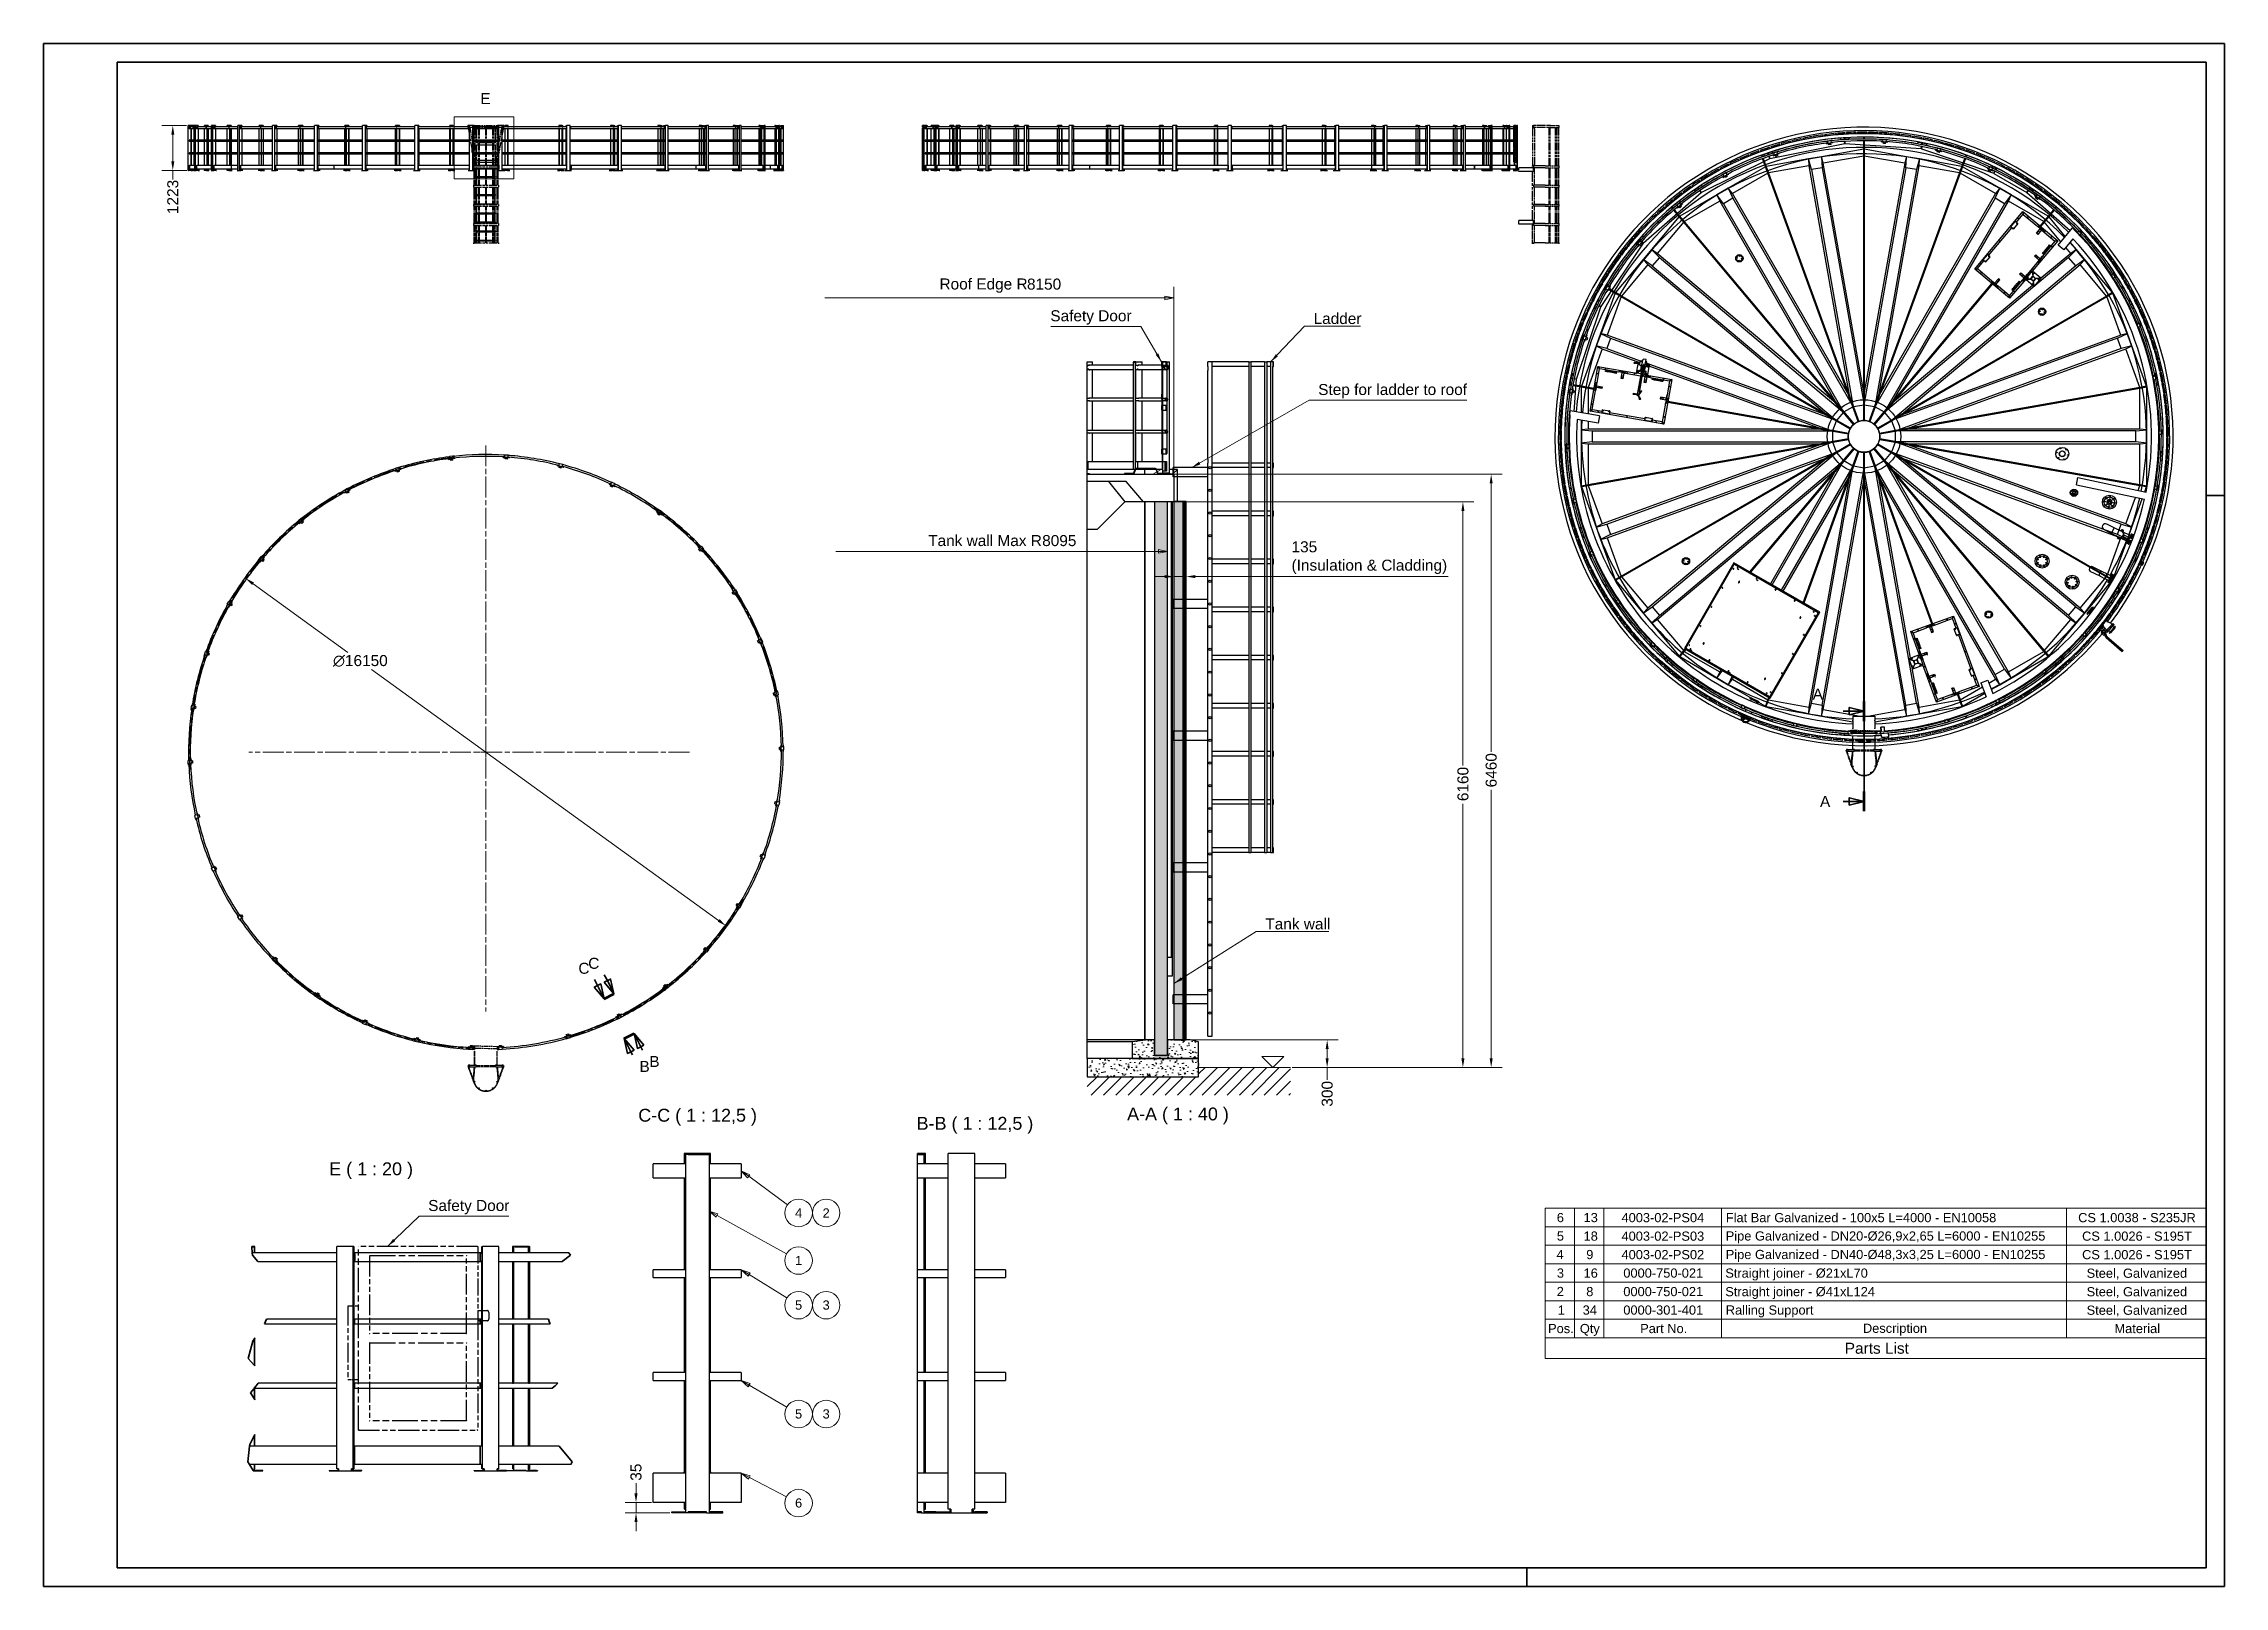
# Model space of a CAD drawing. Header units: millimetres. Extents: x 0 to 59400, y 0 to 42000.
import ezdxf
from ezdxf.enums import TextEntityAlignment as Align

# ---------------------------------------------------------------- set-up
doc = ezdxf.new("R2018")
doc.units = ezdxf.units.MM
doc.header["$LTSCALE"] = 100
doc.linetypes.add('CHAIN', pattern=[0.3543, 0.2362, -0.0295, 0.0591, -0.0295])
doc.linetypes.add('DOUBLE_DASH_CHAIN', pattern=[1.2403, 0.6614, -0.0827, 0.1654, -0.0827, 0.1654, -0.0827])
doc.layers.get('0').update_dxf_attribs({"lineweight": 18})
for name, color, linetype, lineweight in [('Border', 7, 'Continuous', 35), ('Break Line', 7, 'Continuous', 35), ('Center Mark', 7, 'Continuous', 18), ('Centerline', 7, 'Continuous', 18), ('Detail Boundary', 7, 'Continuous', 18), ('Dimension', 7, 'Continuous', 18), ('Hatch', 7, 'Continuous', 18), ('Reference', 7, 'DOUBLE_DASH_CHAIN', 25), ('Section Line', 7, 'CHAIN', 35), ('Sketch Geometry', 7, 'Continuous', 18), ('Symbol', 7, 'Continuous', 18), ('Visible', 7, 'Continuous', 25)]:
    doc.layers.add(name, color=color, linetype=linetype, lineweight=lineweight)
doc.styles.add('Label Text', font='arial.ttf')
doc.styles.add('Note Text', font='arial.ttf')
doc.styles.get("Standard").update_dxf_attribs({"font": 'arial.ttf'})
doc.styles.add('Title', font='arial.ttf')
doc.dimstyles.new('Default - Method 2a$7', dxfattribs={"dimscale": 100, "dimtxt": 3, "dimasz": 2.5, "dimexe": 3, "dimexo": 0.5, "dimgap": 0.7, "dimtad": 0, "dimtoh": 1, "dimdec": 1, "dimrnd": 1e-08, "dimtxsty": 'Title', "dimcen": 0.09, "dimdle": 10, "dimclrd": 256, "dimclre": 256, "dimclrt": 7, "dimazin": 2, "dimtfac": 0.833333, "dimtdec": 1, "dimtmove": 0, "dimatfit": 3, "dimfxl": 1, "dimtolj": 1, "dimlwd": -1, "dimlwe": -1, "dimarcsym": 0})
doc.dimstyles.new('Default - Method 2b', dxfattribs={"dimscale": 100, "dimtxt": 3, "dimasz": 2.5, "dimexe": 3, "dimexo": 0.5, "dimgap": 0.7, "dimtad": 0, "dimtoh": 1, "dimdec": 1, "dimrnd": 1e-08, "dimtxsty": 'Title', "dimcen": 0.09, "dimdle": 10, "dimclrd": 256, "dimclre": 256, "dimclrt": 7, "dimadec": 0, "dimazin": 2, "dimtfac": 0.833333, "dimtdec": 1, "dimtmove": 0, "dimatfit": 3, "dimfxl": 1, "dimtolj": 1, "dimlwd": -1, "dimlwe": -1, "dimarcsym": 0})

msp = doc.modelspace()

# ---------------------------------------------------------------- texts
at = {"layer": 'Dimension', "color": 7, "char_height": 300, "attachment_point": 7, "style": 'Title'}
for s, insert in [('Roof Edge R', (24402.17, 35216.32)), ('8150', (26784.69, 35299.32)), ('Tank wall Max R', (24094.02, 28317.09)), ('8095', (27198.87, 28316.86))]:
    msp.add_mtext(s, dxfattribs=dict(at, insert=insert))
at = {"layer": 'Symbol', "color": 7, "char_height": 300, "style": 'Title'}
for s, insert, width, attachment_point in [('\\fArial|b0|i0;Safety Door', (29633.77, 34350.87), 2212.7287, 9), ('\\fArial|b0|i0;Ladder', (34591.25, 34362.43), 1304.497, 7), ('\\fArial|b0|i0;Step for ladder to roof', (34717.42, 32343.31), 4063.0336, 7), ('\\fArial|b0|i0;Tank wall', (33277.29, 17880.93), 1770.0459, 7), ('\\fArial|b0|i0;Safety Door', (10474.92, 10128.93), 2212.7287, 7)]:
    msp.add_mtext(s, dxfattribs=dict(at, insert=insert, width=width, attachment_point=attachment_point))
at = {"layer": 'Symbol', "char_height": 350, "attachment_point": 7, "style": 'Label Text'}
for s, insert in [('C-C ( 1 : 12,5 )', (16197.4, 12545.44)), ('B-B ( 1 : 12,5 )', (23778.89, 12326.07)), ('A-A ( 1 : 40 )', (29512.22, 12581.21)), ('E ( 1 : 20 )', (7779.12, 11086.84))]:
    msp.add_mtext(s, dxfattribs=dict(at, insert=insert))

# ---------------------------------------------------------------- blocks, each defined once
blk = doc.blocks.new('Borders Bigadan Border')
at = {"layer": 'Border'}
for p, q in [((0, 420), (594, 420)), ((0, 0), (0, 420)), ((594, 420), (594, 0)), ((589, 415), (20, 415)), ((20, 415), (20, 5)), ((589, 5), (589, 415)), ((594, 297), (589, 297)), ((594, 0), (0, 0)), ((20, 5), (589, 5)), ((404, 5), (404, 0))]:
    blk.add_line(p, q, dxfattribs=at)
blk = doc.blocks.new('Parts List')
at = {"layer": 'Symbol'}
for p, q in [((589, 102.93), (409, 102.93)), ((409, 102.93), (409, 72.72)), ((417, 102.93), (417, 72.72)), ((425, 102.93), (425, 72.72)), ((457, 102.93), (457, 72.72)), ((551, 102.93), (551, 72.72)), ((589, 102.93), (589, 72.72)), ((589, 97.9), (409, 97.9)), ((589, 92.86), (409, 92.86)), ((589, 87.82), (409, 87.82)), ((589, 82.79), (409, 82.79)), ((589, 77.75), (409, 77.75)), ((589, 72.72), (409, 72.72)), ((409, 67.68), (409, 72.72)), ((417, 67.68), (417, 72.72)), ((425, 67.68), (425, 72.72)), ((457, 67.68), (457, 72.72)), ((551, 67.68), (551, 72.72)), ((589, 67.68), (589, 72.72)), ((409, 62), (409, 67.68)), ((589, 67.68), (409, 67.68)), ((589, 62), (589, 67.68)), ((589, 62), (409, 62))]:
    blk.add_line(p, q, dxfattribs=at)
at = {"layer": 'Symbol', "color": 7, "attachment_point": 7}
for s, insert, char_height, style in [('6', (412.17, 99.12), 2.5, 'Note Text'), ('13', (419.46, 99.12), 2.5, 'Note Text'), ('4003-02-PS04', (429.79, 99.1), 2.5, 'Note Text'), ('Flat Bar Galvanized - 100x5 L=4000 - EN10058', (458.2, 99.1), 2.5, 'Note Text'), ('CS 1.0038 - S235JR', (554.17, 99.1), 2.5, 'Note Text'), ('5', (412.18, 94.1), 2.5, 'Note Text'), ('18', (419.46, 94.08), 2.5, 'Note Text'), ('4003-02-PS03', (429.79, 94.06), 2.5, 'Note Text'), ('Pipe Galvanized - DN20-Ø26,9x2,65 L=6000 - EN10255', (458.18, 93.39), 2.5, 'Note Text'), ('CS 1.0026 - S195T', (555.24, 94.06), 2.5, 'Note Text'), ('4', (412.08, 89.09), 2.5, 'Note Text'), ('9', (420.18, 89.05), 2.5, 'Note Text'), ('4003-02-PS02', (429.79, 89.03), 2.5, 'Note Text'), ('Pipe Galvanized - DN40-Ø48,3x3,25 L=6000 - EN10255', (458.18, 88.35), 2.5, 'Note Text'), ('CS 1.0026 - S195T', (555.24, 89.03), 2.5, 'Note Text'), ('3', (412.18, 84.01), 2.5, 'Note Text'), ('16', (419.46, 84.01), 2.5, 'Note Text'), ('0000-750-021', (430.28, 84.01), 2.5, 'Note Text'), ('Straight joiner - Ø21xL70', (458.06, 83.28), 2.5, 'Note Text'), ('Steel, Galvanized', (556.48, 83.54), 2.5, 'Note Text'), ('2', (412.14, 79.02), 2.5, 'Note Text'), ('8', (420.18, 78.97), 2.5, 'Note Text'), ('0000-750-021', (430.28, 78.97), 2.5, 'Note Text'), ('Straight joiner - Ø41xL124', (458.06, 78.24), 2.5, 'Note Text'), ('Steel, Galvanized', (556.48, 78.5), 2.5, 'Note Text'), ('Pos.', (409.79, 68.91), 2.5, 'Note Text'), ('1', (412.43, 73.98), 2.5, 'Note Text'), ('Qty', (418.44, 68.19), 2.5, 'Note Text'), ('34', (419.21, 73.94), 2.5, 'Note Text'), ('0000-301-401', (430.28, 73.94), 2.5, 'Note Text'), ('Part No.', (434.88, 68.91), 2.5, 'Note Text'), ('Ralling Support', (458.19, 73.23), 2.5, 'Note Text'), ('Description', (495.55, 68.26), 2.5, 'Note Text'), ('Steel, Galvanized', (556.48, 73.47), 2.5, 'Note Text'), ('Material', (564.06, 68.91), 2.5, 'Note Text'), ('Parts List', (490.6, 63.29), 3, 'Title')]:
    blk.add_mtext(s, dxfattribs=dict(at, insert=insert, char_height=char_height, style=style))
blk = doc.blocks.new('2dTransSection0')
at = {"layer": 'Section Line', "linetype": 'CHAIN', "ltscale": 3.333522}
blk.add_line((158.15, 149.13), (160.82, 150.48), dxfattribs=at)
at = {"layer": 'Section Line', "linetype": 'Continuous', "lineweight": 70}
blk.add_line((158.15, 149.13), (160.82, 150.48), dxfattribs=at)
at = {"layer": 'Section Line', "linetype": 'Continuous'}
for p, q in [((159.95, 145.56), (158.15, 149.13)), ((160.84, 146.01), (158.15, 149.13)), ((158.15, 149.13), (159.06, 145.11)), ((162.63, 146.91), (160.82, 150.48)), ((163.52, 147.36), (160.82, 150.48)), ((160.82, 150.48), (161.73, 146.46)), ((159.06, 145.11), (160.84, 146.01)), ((160.4, 144.67), (159.95, 145.56)), ((161.73, 146.46), (163.52, 147.36)), ((163.08, 146.02), (162.63, 146.91))]:
    blk.add_line(p, q, dxfattribs=at)
at = {"layer": 'Section Line', "linetype": 'Continuous', "flags": 128}
for points in [[(160.84, 146.01), (158.15, 149.13), (159.06, 145.11), (160.84, 146.01)], [(163.52, 147.36), (160.82, 150.48), (161.73, 146.46), (163.52, 147.36)]]:
    blk.add_lwpolyline(points, dxfattribs=at)
at = {"layer": 'Section Line'}
for points in [[(160.84, 146.01), (158.15, 149.13), (159.06, 145.11), (160.84, 146.01)], [(163.52, 147.36), (160.82, 150.48), (161.73, 146.46), (163.52, 147.36)]]:
    blk.add_solid(points, dxfattribs=at)
at = {"layer": 'Section Line', "char_height": 3, "attachment_point": 7, "style": 'Title'}
for insert in [(162.3, 140.04), (164.98, 141.39)]:
    blk.add_mtext('B', dxfattribs=dict(at, insert=insert))
blk = doc.blocks.new('2dTransSection1')
at = {"layer": 'Section Line', "linetype": 'Continuous'}
for p, q in [((152.72, 166.53), (153.55, 164.9)), ((151.76, 164), (149.98, 163.1)), ((149.98, 163.1), (152.67, 159.98)), ((150.04, 165.18), (150.87, 163.55)), ((150.87, 163.55), (152.67, 159.98)), ((152.67, 159.98), (151.76, 164)), ((154.44, 165.35), (152.66, 164.45)), ((152.66, 164.45), (155.35, 161.33)), ((153.55, 164.9), (155.35, 161.33)), ((155.35, 161.33), (154.44, 165.35))]:
    blk.add_line(p, q, dxfattribs=at)
at = {"layer": 'Section Line', "linetype": 'CHAIN', "ltscale": 3.333522}
blk.add_line((152.67, 159.98), (155.35, 161.33), dxfattribs=at)
at = {"layer": 'Section Line', "linetype": 'Continuous', "lineweight": 70}
blk.add_line((152.67, 159.98), (155.35, 161.33), dxfattribs=at)
at = {"layer": 'Section Line', "linetype": 'Continuous', "flags": 128}
for points in [[(149.98, 163.1), (152.67, 159.98), (151.76, 164), (149.98, 163.1)], [(152.66, 164.45), (155.35, 161.33), (154.44, 165.35), (152.66, 164.45)]]:
    blk.add_lwpolyline(points, dxfattribs=at)
at = {"layer": 'Section Line'}
for points in [[(149.98, 163.1), (152.67, 159.98), (151.76, 164), (149.98, 163.1)], [(152.66, 164.45), (155.35, 161.33), (154.44, 165.35), (152.66, 164.45)]]:
    blk.add_solid(points, dxfattribs=at)
at = {"layer": 'Section Line', "char_height": 3, "attachment_point": 7, "style": 'Title'}
for insert in [(145.66, 166.73), (148.34, 168.08)]:
    blk.add_mtext('C', dxfattribs=dict(at, insert=insert))
blk = doc.blocks.new('Balloon1')
at = {"layer": 'Symbol'}
for p, q in [((192.05, 111.65), (190.04, 113.13)), ((192.35, 112.05), (190.04, 113.13)), ((190.04, 113.13), (191.76, 111.25)), ((191.76, 111.25), (192.35, 112.05)), ((192.05, 111.65), (202.64, 103.88))]:
    blk.add_line(p, q, dxfattribs=at)
at = {"layer": 'Symbol', "flags": 128}
blk.add_lwpolyline([(192.35, 112.05), (190.04, 113.13), (191.76, 111.25), (192.35, 112.05)], dxfattribs=at)
at = {"layer": 'Symbol'}
for centre in [(205.65, 101.66), (213.15, 101.66)]:
    blk.add_circle(centre, 3.75, dxfattribs=at)
blk.add_solid([(192.35, 112.05), (190.04, 113.13), (191.76, 111.25), (192.35, 112.05)], dxfattribs=at)
at = {"layer": 'Symbol', "char_height": 2.5, "attachment_point": 5, "style": 'Note Text'}
for s, insert in [('4', (205.65, 101.66)), ('2', (213.15, 101.66))]:
    blk.add_mtext(s, dxfattribs=dict(at, insert=insert))
blk = doc.blocks.new('Balloon2')
at = {"layer": 'Symbol'}
for p, q in [((192.17, 84.89), (190.04, 86.21)), ((192.43, 85.32), (190.04, 86.21)), ((190.04, 86.21), (191.9, 84.47)), ((191.9, 84.47), (192.43, 85.32)), ((192.17, 84.89), (202.47, 78.52))]:
    blk.add_line(p, q, dxfattribs=at)
at = {"layer": 'Symbol', "flags": 128}
blk.add_lwpolyline([(192.43, 85.32), (190.04, 86.21), (191.9, 84.47), (192.43, 85.32)], dxfattribs=at)
at = {"layer": 'Symbol'}
for centre in [(205.65, 76.55), (213.15, 76.55)]:
    blk.add_circle(centre, 3.75, dxfattribs=at)
blk.add_solid([(192.43, 85.32), (190.04, 86.21), (191.9, 84.47), (192.43, 85.32)], dxfattribs=at)
at = {"layer": 'Symbol', "char_height": 2.5, "attachment_point": 5, "style": 'Note Text'}
for s, insert in [('5', (205.65, 76.57)), ('3', (213.15, 76.57))]:
    blk.add_mtext(s, dxfattribs=dict(at, insert=insert))
blk = doc.blocks.new('Balloon3')
at = {"layer": 'Symbol'}
for p, q in [((192.2, 54.79), (190.04, 56.06)), ((192.45, 55.22), (190.04, 56.06)), ((190.04, 56.06), (191.94, 54.36)), ((191.94, 54.36), (192.45, 55.22)), ((192.2, 54.79), (202.42, 48.8))]:
    blk.add_line(p, q, dxfattribs=at)
at = {"layer": 'Symbol', "flags": 128}
blk.add_lwpolyline([(192.45, 55.22), (190.04, 56.06), (191.94, 54.36), (192.45, 55.22)], dxfattribs=at)
at = {"layer": 'Symbol'}
for centre in [(205.65, 46.91), (213.15, 46.91)]:
    blk.add_circle(centre, 3.75, dxfattribs=at)
blk.add_solid([(192.45, 55.22), (190.04, 56.06), (191.94, 54.36), (192.45, 55.22)], dxfattribs=at)
at = {"layer": 'Symbol', "char_height": 2.5, "attachment_point": 5, "style": 'Note Text'}
for s, insert in [('5', (205.65, 46.93)), ('3', (213.15, 46.93))]:
    blk.add_mtext(s, dxfattribs=dict(at, insert=insert))
blk = doc.blocks.new('Balloon4')
at = {"layer": 'Symbol'}
for p, q in [((192.26, 29.66), (190.04, 30.81)), ((192.49, 30.1), (190.04, 30.81)), ((190.04, 30.81), (192.02, 29.21)), ((192.02, 29.21), (192.49, 30.1)), ((192.26, 29.66), (202.33, 24.4))]:
    blk.add_line(p, q, dxfattribs=at)
at = {"layer": 'Symbol', "flags": 128}
blk.add_lwpolyline([(192.49, 30.1), (190.04, 30.81), (192.02, 29.21), (192.49, 30.1)], dxfattribs=at)
at = {"layer": 'Symbol'}
blk.add_circle((205.65, 22.67), 3.75, dxfattribs=at)
blk.add_solid([(192.49, 30.1), (190.04, 30.81), (192.02, 29.21), (192.49, 30.1)], dxfattribs=at)
at = {"layer": 'Symbol', "insert": (205.65, 22.69), "char_height": 2.5, "attachment_point": 5, "style": 'Note Text'}
blk.add_mtext('6', dxfattribs=at)
blk = doc.blocks.new('Balloon5')
at = {"layer": 'Symbol'}
for p, q in [((183.43, 100.95), (181.24, 102.16)), ((183.67, 101.39), (181.24, 102.16)), ((181.24, 102.16), (183.19, 100.52)), ((183.19, 100.52), (183.67, 101.39)), ((183.43, 100.95), (202.37, 90.51))]:
    blk.add_line(p, q, dxfattribs=at)
at = {"layer": 'Symbol', "flags": 128}
blk.add_lwpolyline([(183.67, 101.39), (181.24, 102.16), (183.19, 100.52), (183.67, 101.39)], dxfattribs=at)
at = {"layer": 'Symbol'}
blk.add_circle((205.65, 88.7), 3.75, dxfattribs=at)
blk.add_solid([(183.67, 101.39), (181.24, 102.16), (183.19, 100.52), (183.67, 101.39)], dxfattribs=at)
at = {"layer": 'Symbol', "insert": (205.65, 88.7), "char_height": 2.5, "attachment_point": 5, "style": 'Note Text'}
blk.add_mtext('1', dxfattribs=at)
blk = doc.blocks.new('*D28')
at = {"layer": 'Defpoints', "color": 0, "transparency": 16777216}
for p in [(5502, 27444), (18590, 17982)]:
    blk.add_point(p, dxfattribs=at)
at = {"layer": 'Dimension', "transparency": 16777216}
for p, q in [((5704, 27297), (8290, 25428)), ((18387, 18129), (8931, 24965))]:
    blk.add_line(p, q, dxfattribs=at)
for points in [[(5729, 27331), (5680, 27263), (5502, 27444)], [(18412, 18163), (18363, 18095), (18590, 17982)]]:
    blk.add_solid(points, dxfattribs=at)
at = {"layer": 'Dimension', "color": 7, "transparency": 16777216, "insert": (7883, 25035), "char_height": 300, "attachment_point": 7, "style": 'Title'}
blk.add_mtext('\\A1;∅16150', dxfattribs=at)
blk = doc.blocks.new('*D29')
at = {"layer": 'Defpoints', "color": 0, "transparency": 16777216}
for p in [(3940, 39770), (3519, 38547), (3950, 38547)]:
    blk.add_point(p, dxfattribs=at)
at = {"layer": 'Dimension', "transparency": 16777216}
for p, q in [((3890, 39770), (3219, 39770)), ((3519, 39520), (3519, 38797)), ((3900, 38547), (3219, 38547)), ((3519, 38547), (3519, 38297))]:
    blk.add_line(p, q, dxfattribs=at)
for points in [[(3477, 39520), (3561, 39520), (3519, 39770)], [(3477, 38797), (3561, 38797), (3519, 38547)]]:
    blk.add_solid(points, dxfattribs=at)
at = {"layer": 'Dimension', "color": 7, "transparency": 16777216, "insert": (3672, 37360), "char_height": 300, "attachment_point": 7, "rotation": 90, "style": 'Title'}
blk.add_mtext('\\A1;1223', dxfattribs=at)
blk = doc.blocks.new('*D30')
at = {"layer": 'Defpoints', "color": 0, "transparency": 16777216}
for p in [(16136, 2001), (16604, 2281), (17108, 2001)]:
    blk.add_point(p, dxfattribs=at)
at = {"layer": 'Dimension', "transparency": 16777216}
for p, q in [((16136, 2531), (16136, 2805)), ((16554, 2281), (15836, 2281)), ((17058, 2001), (15836, 2001)), ((16136, 2001), (16136, 2281)), ((16136, 1751), (16136, 1501))]:
    blk.add_line(p, q, dxfattribs=at)
for points in [[(16094, 2531), (16178, 2531), (16136, 2281)], [(16094, 1751), (16178, 1751), (16136, 2001)]]:
    blk.add_solid(points, dxfattribs=at)
at = {"layer": 'Dimension', "color": 7, "transparency": 16777216, "insert": (16289, 2875), "char_height": 300, "attachment_point": 7, "rotation": 90, "style": 'Title'}
blk.add_mtext('\\A1;35', dxfattribs=at)
blk = doc.blocks.new('2dDetail0')
at = {"layer": 'Detail Boundary', "flags": 128}
blk.add_lwpolyline([(111.87, 383.16), (128.1, 383.16), (128.1, 400.04), (111.87, 400.04), (111.87, 383.16)], dxfattribs=at)
at = {"layer": 'Detail Boundary', "insert": (118.94, 403.54), "char_height": 3, "attachment_point": 7, "style": 'Title'}
blk.add_mtext('E', dxfattribs=at)
blk = doc.blocks.new('2dTransSection2')
at = {"layer": 'Section Line', "linetype": 'Continuous'}
for p, q in [((490.16, 238.29), (491.84, 238.29)), ((495.84, 238.29), (491.84, 239.29)), ((491.84, 239.29), (491.84, 237.29)), ((491.84, 238.29), (495.84, 238.29)), ((491.84, 237.29), (495.84, 238.29)), ((495.84, 213.7), (491.84, 214.7)), ((491.84, 214.7), (491.84, 212.7)), ((490.16, 213.7), (491.84, 213.7)), ((491.84, 213.7), (495.84, 213.7)), ((491.84, 212.7), (495.84, 213.7))]:
    blk.add_line(p, q, dxfattribs=at)
at = {"layer": 'Section Line', "linetype": 'CHAIN', "ltscale": 23.140581}
blk.add_line((495.84, 211), (495.84, 240.99), dxfattribs=at)
at = {"layer": 'Section Line', "linetype": 'Continuous', "lineweight": 70}
for p, q in [((495.84, 235.59), (495.84, 240.99)), ((495.84, 211), (495.84, 216.39))]:
    blk.add_line(p, q, dxfattribs=at)
at = {"layer": 'Section Line', "linetype": 'Continuous', "flags": 128}
for points in [[(491.84, 237.29), (495.84, 238.29), (491.84, 239.29), (491.84, 237.29)], [(491.84, 212.7), (495.84, 213.7), (491.84, 214.7), (491.84, 212.7)]]:
    blk.add_lwpolyline(points, dxfattribs=at)
at = {"layer": 'Section Line'}
for points in [[(491.84, 237.29), (495.84, 238.29), (491.84, 239.29), (491.84, 237.29)], [(491.84, 212.7), (495.84, 213.7), (491.84, 214.7), (491.84, 212.7)]]:
    blk.add_solid(points, dxfattribs=at)
at = {"layer": 'Section Line', "char_height": 3, "attachment_point": 7, "style": 'Title'}
for insert in [(481.86, 241.43), (483.85, 212.2)]:
    blk.add_mtext('A', dxfattribs=dict(at, insert=insert))
blk = doc.blocks.new('*D33')
at = {"layer": 'Defpoints', "color": 0, "transparency": 16777216}
for p in [(30786, 28491), (31124, 28491), (31124, 27491)]:
    blk.add_point(p, dxfattribs=at)
at = {"layer": 'Dimension', "transparency": 16777216}
for p, q in [((30536, 27491), (30286, 27491)), ((30786, 27491), (31124, 27491)), ((31374, 27491), (38261, 27491))]:
    blk.add_line(p, q, dxfattribs=at)
for points in [[(30536, 27533), (30536, 27449), (30786, 27491)], [(31374, 27533), (31374, 27449), (31124, 27491)]]:
    blk.add_solid(points, dxfattribs=at)
at = {"layer": 'Dimension', "color": 7, "transparency": 16777216, "insert": (33991, 27561), "char_height": 300, "attachment_point": 7, "style": 'Title'}
blk.add_mtext('\\A1;\\fArial|b0|i0;{\\H300.0000;135\\P}\\fArial|b0|i0;{\\H300.0000;(Insulation & Cladding)}', dxfattribs=at)
blk = doc.blocks.new('Kote')
at = {"layer": 'Sketch Geometry'}
for p, q in [((0, 0), (-3, 3)), ((-3, 3), (3, 3)), ((3, 3), (0, 0))]:
    blk.add_line(p, q, dxfattribs=at)
at = {"layer": 'Symbol', "lineweight": 30, "flags": 104}
blk.add_attdef('1', text='', height=2.5, dxfattribs=at).set_placement((0.05, 4.65), align=Align.MIDDLE_CENTER)
blk = doc.blocks.new('*D34')
at = {"layer": 'Defpoints', "color": 0, "transparency": 16777216}
for p in [(30253, 29525), (38659, 29525), (33961, 14125)]:
    blk.add_point(p, dxfattribs=at)
at = {"layer": 'Dimension', "transparency": 16777216}
for p, q in [((30303, 29525), (38959, 29525)), ((38659, 29275), (38659, 22344)), ((38659, 14375), (38659, 21307)), ((34011, 14125), (38959, 14125))]:
    blk.add_line(p, q, dxfattribs=at)
for points in [[(38618, 29275), (38701, 29275), (38659, 29525)], [(38618, 14375), (38701, 14375), (38659, 14125)]]:
    blk.add_solid(points, dxfattribs=at)
at = {"layer": 'Dimension', "color": 7, "transparency": 16777216, "insert": (38813, 21377), "char_height": 300, "attachment_point": 7, "rotation": 90, "style": 'Title'}
blk.add_mtext('\\A1;6160', dxfattribs=at)
blk = doc.blocks.new('*D35')
at = {"layer": 'Defpoints', "color": 0, "transparency": 16777216}
for p in [(29445, 30275), (39429, 30275), (33961, 14125)]:
    blk.add_point(p, dxfattribs=at)
at = {"layer": 'Dimension', "transparency": 16777216}
for p, q in [((29495, 30275), (39729, 30275)), ((39429, 30025), (39429, 22719)), ((39429, 14375), (39429, 21682)), ((34011, 14125), (39729, 14125))]:
    blk.add_line(p, q, dxfattribs=at)
for points in [[(39387, 30025), (39470, 30025), (39429, 30275)], [(39387, 14375), (39470, 14375), (39429, 14125)]]:
    blk.add_solid(points, dxfattribs=at)
at = {"layer": 'Dimension', "color": 7, "transparency": 16777216, "insert": (39582, 21752), "char_height": 300, "attachment_point": 7, "rotation": 90, "style": 'Title'}
blk.add_mtext('\\A1;6460', dxfattribs=at)
blk = doc.blocks.new('*D36')
at = {"layer": 'Defpoints', "color": 0, "transparency": 16777216}
for p in [(31229, 14875), (34961, 14875), (33961, 14125)]:
    blk.add_point(p, dxfattribs=at)
at = {"layer": 'Dimension', "transparency": 16777216}
for p, q in [((31279, 14875), (35261, 14875)), ((34961, 14625), (34961, 14375)), ((34011, 14125), (35261, 14125)), ((34961, 14125), (34961, 13792))]:
    blk.add_line(p, q, dxfattribs=at)
for points in [[(34920, 14625), (35003, 14625), (34961, 14875)], [(34920, 14375), (35003, 14375), (34961, 14125)]]:
    blk.add_solid(points, dxfattribs=at)
at = {"layer": 'Dimension', "color": 7, "transparency": 16777216, "insert": (35115, 13060), "char_height": 300, "attachment_point": 7, "rotation": 90, "style": 'Title'}
blk.add_mtext('\\A1;300', dxfattribs=at)

# ---------------------------------------------------------------- dimensions: what is measured, and where the dimension line sits
at = {"layer": 'Dimension'}
for base, p1, p2, angle, override, picture, middle in [((3518.93, 38547.38), (3940.41, 39770.38), (3949.82, 38547.38), 90, {"dimgap": 0.7, "dimtoh": 0, "dimdec": 1, "dimtol": 0, "dimlim": 0, "dimtp": 0, "dimtm": 0, "dimtdec": 1, "dimtofl": 0, "dimatfit": 2}, '*D29', (3518.93, 37793.55)), ((39428.74, 30275.24), (33961.3, 14125.24), (29445.43, 30275.24), 90, {"dimgap": 0.7, "dimtoh": 0, "dimdec": 1, "dimlfac": 0.4, "dimtol": 0, "dimlim": 0, "dimtp": 0, "dimtm": 0, "dimtdec": 1, "dimtofl": 0, "dimatfit": 1}, '*D35', (39428.74, 22200.24)), ((38659.33, 29525.24), (33961.3, 14125.24), (30252.63, 29525.24), 90, {"dimgap": 0.7, "dimtoh": 0, "dimdec": 1, "dimlfac": 0.4, "dimtol": 0, "dimlim": 0, "dimtp": 0, "dimtm": 0, "dimtdec": 1, "dimtofl": 0, "dimatfit": 1}, '*D34', (38659.33, 21825.24)), ((34961.3, 14875.24), (33961.3, 14125.24), (31228.55, 14875.24), 90, {"dimgap": 0.7, "dimtoh": 0, "dimdec": 1, "dimlfac": 0.4, "dimtol": 0, "dimlim": 0, "dimtp": 0, "dimtm": 0, "dimtdec": 1, "dimtofl": 0, "dimatfit": 2}, '*D36', (34961.3, 13390.99)), ((16135.98, 2001.11), (16603.93, 2281.11), (17107.93, 2001.11), 270, {"dimgap": 0.7, "dimtoh": 0, "dimdec": 1, "dimlfac": 0.125, "dimtol": 0, "dimlim": 0, "dimtp": 0, "dimtm": 0, "dimtdec": 1, "dimtofl": 1, "dimatfit": 1}, '*D30', (16135.98, 3090.62))]:
    dim = msp.add_linear_dim(base=base, p1=p1, p2=p2, angle=angle, dimstyle='Default - Method 2b', override=override, dxfattribs=at)
    dim.commit()
    dim.dimension.update_dxf_attribs({"geometry": picture, "text_midpoint": middle, "dimtype": 160})
dim = msp.add_linear_dim(base=(31123.8, 27490.88), p1=(30786.3, 28490.88), p2=(31123.8, 28490.88), angle=180, text='\\fArial|b0|i0;{\\H300.0000;<>\\P}\\fArial|b0|i0;{\\H300.0000;(Insulation & Cladding)}', dimstyle='Default - Method 2b', override={"dimgap": 0.7, "dimtad": 1, "dimtoh": 0, "dimdec": 1, "dimlfac": 0.4, "dimse1": 1, "dimse2": 1, "dimtol": 0, "dimlim": 0, "dimtp": 0, "dimtm": 0, "dimtdec": 1, "dimtofl": 1, "dimatfit": 1, "dimtvp": 0.25}, dxfattribs=at)
dim.commit()
dim.dimension.update_dxf_attribs({"geometry": '*D33', "text_midpoint": (36090.84, 27490.88), "dimtype": 160})
dim = msp.add_diameter_dim_2p(p1=(18589.99, 17982.34), p2=(5501.62, 27443.68), dimstyle='Default - Method 2b', override={"dimgap": 0.7, "dimtih": 1, "dimdec": 1, "dimlfac": 1, "dimtol": 0, "dimlim": 0, "dimtp": 0, "dimtm": 0, "dimtdec": 1, "dimatfit": 2}, dxfattribs=at)
dim.commit()
dim.dimension.update_dxf_attribs({"geometry": '*D28', "text_midpoint": (8610.25, 25196.51), "dimtype": 163})

# ---------------------------------------------------------------- hatches: boundary and pattern name
at = {"layer": 'Hatch'}
h = msp.add_hatch(dxfattribs=at)
h.set_pattern_fill('ANSI31', color=256, scale=2540, angle=75.0001754, style=0)
h.set_pattern_definition([(120.0002, (0, 0), (-274.9626, -158.7508), [])])
edge = h.paths.add_edge_path()
edge.add_ellipse((29670.92, 30310.24), major_axis=(-5.99, -16.44), ratio=1, start_angle=20, end_angle=90)
edge.add_line((29687.37, 30304.26), (29724.84, 30407.21))
edge.add_ellipse((29757.73, 30395.24), major_axis=(-35, 0), ratio=1, start_angle=270, end_angle=340, ccw=False)
edge.add_line((29757.73, 30430.24), (30283.22, 30430.24))
edge.add_ellipse((30283.22, 30395.24), major_axis=(-12.5, 32.69), ratio=1, start_angle=270, end_angle=339.0751676, ccw=False)
edge.add_ellipse((30283.22, 30395.24), major_axis=(-11.97, 32.89), ratio=1, start_angle=270, end_angle=270.9248324, ccw=False)
edge.add_line((30316.11, 30407.21), (30353.58, 30304.26))
edge.add_ellipse((30370.03, 30310.24), major_axis=(-17.5, 0), ratio=1, start_angle=20, end_angle=90)
edge.add_line((30370.03, 30292.74), (30486.3, 30292.74))
edge.add_line((30486.3, 30292.74), (30595.52, 30292.74))
edge.add_line((30595.52, 30292.74), (30595.52, 30275.24))
edge.add_line((30595.52, 30275.24), (30370.03, 30275.24))
edge.add_ellipse((30370.03, 30310.24), major_axis=(-32.89, -11.97), ratio=1, start_angle=0, end_angle=70, ccw=False)
edge.add_line((30337.14, 30298.27), (30299.66, 30401.23))
edge.add_ellipse((30283.22, 30395.24), major_axis=(12.25, 12.5), ratio=1, start_angle=334.4153086, end_angle=360)
edge.add_ellipse((30283.22, 30395.24), major_axis=(17.5, 0), ratio=1, start_angle=45.5846914, end_angle=90)
edge.add_line((30283.22, 30412.74), (29757.73, 30412.74))
edge.add_ellipse((29757.73, 30395.24), major_axis=(5.99, 16.44), ratio=1, start_angle=20, end_angle=90)
edge.add_line((29741.28, 30401.23), (29703.81, 30298.27))
edge.add_ellipse((29670.92, 30310.24), major_axis=(35, 0), ratio=1, start_angle=270, end_angle=340, ccw=False)
edge.add_line((29670.92, 30275.24), (29445.43, 30275.24))
edge.add_line((29445.43, 30275.24), (29445.43, 30292.74))
edge.add_line((29445.43, 30292.74), (29670.92, 30292.74))
h = msp.add_hatch(dxfattribs=at)
h.set_pattern_fill('ANSI31', color=256, scale=2540, angle=-14.9999778, style=0)
h.set_pattern_definition([(30, (0, 0), (-158.75, 274.963), [])])
h.paths.add_polyline_path([(30486.3, 30407.74), (30315.91, 30407.74), (30295.47, 30407.74), (29986.3, 30407.74), (29986.3, 30275.24), (30486.3, 30275.24), (30486.3, 30292.74)])
h = msp.add_hatch(dxfattribs=at)
h.set_pattern_fill('AR-CONC', color=256, scale=53.832768, angle=45, style=0)
h.set_pattern_definition([(95, (0, 0), (296.9157, 249.1419), [40.3746, -444.1203]), (40, (0, 0), (-339.1422, 233.5094), [32.2997, -355.2963]), (145.4514, (24.74, 20.76), (-42.2265, 482.6513), [34.313, -377.4442]), (91.1842, (-76.13, 76.13), (469.2567, 343.245), [60.562, -666.1805]), (141.6356, (-37, 104.73), (-15.0194, 726.587), [51.47, -566.167]), (36.1842, (-76.13, 76.13), (-15.019, 726.587), [48.4495, -532.9444]), (66, (-19.03, 95.16), (380.4747, 73.9568), [40.3746, -444.1203]), (11, (-19.03, 95.16), (-183.413, 368.6513), [32.2997, -355.2963]), (116.4514, (12.67, 101.33), (197.0618, 442.608), [34.313, -377.4442]), (82.5, (0, 0), (-122.08905, 131.34647), [0, -350.9896, 0, -360.6795, 0, -356.6421]), (52.5, (0, 0), (-49.9961, 250.2736), [0, -205.6412, 0, -342.9147, 0, -135.9277]), (12.5, (-84.89, -84.89), (211.7879, 194.61663), [0, -134.5819, 0, -419.8956, 0, -557.1692]), (2.5, (-122.95, -122.95), (183.8873, 260.0983), [0, -174.9565, 0, -278.8537, 0, -395.6708])])
h.paths.add_polyline_path([(30253.93, 14450.24), (30616.66, 14450.24), (30616.66, 29525.24), (30253.93, 29525.24)])
h = msp.add_hatch(dxfattribs=at)
h.set_pattern_fill('INSUL', color=256, scale=211.666667, angle=150.0002455, style=0)
h.set_pattern_definition([(150.00025, (0, 0), (-39.6872, -68.74094), []), (150.00025, (-13.23, -22.91), (-39.6872, -68.74094), [26.45833, -26.45833]), (150.00025, (-26.46, -45.83), (-39.6872, -68.74094), [26.45833, -26.45833])])
h.paths.add_polyline_path([(31036.3, 14875.24), (31036.3, 29537.74), (30786.3, 29537.74), (30786.3, 14875.24)])
h = msp.add_hatch(dxfattribs=at)
h.set_pattern_fill('ANSI31', color=256, scale=254, style=0)
h.set_pattern_definition([(45, (0, 0), (-22.45064, 22.45064), [])])
h.paths.add_polyline_path([(31036.3, 14875.24), (31123.8, 14875.24), (31123.8, 29537.74), (31036.3, 29537.74)])
h = msp.add_hatch(dxfattribs=at)
h.set_pattern_fill('AR-CONC', color=256, scale=53.832768, angle=135.0002105, style=0)
h.set_pattern_definition([(185.0002, (0, 0), (-249.143, 296.9148), [40.3746, -444.1203]), (130.0002, (0, 0), (-233.508, -339.143), [32.2997, -355.2963]), (235.4517, (-20.76, 24.74), (-482.651, -42.2283), [34.313, -377.444]), (181.1844, (-76.13, -76.13), (-343.247, 469.2554), [60.562, -666.1805]), (231.6358, (-104.73, -37), (-726.587, -15.022), [51.47, -566.167]), (126.1844, (-76.13, -76.13), (-726.587, -15.022), [48.4495, -532.944]), (156.0002, (-95.16, -19.03), (-73.9582, 380.4744), [40.3746, -444.1203]), (101.0002, (-95.16, -19.03), (-368.6507, -183.414), [32.2997, -355.2963]), (206.4517, (-101.33, 12.67), (-442.609, 197.0602), [34.313, -377.444]), (172.5002, (0, 0), (-131.346, -122.08953), [0, -350.9896, 0, -360.6795, 0, -356.6421]), (142.5002, (0, 0), (-250.2734, -49.997), [0, -205.6412, 0, -342.9147, 0, -135.9277]), (102.5002, (84.89, -84.89), (-194.6174, 211.7872), [0, -134.5819, 0, -419.8956, 0, -557.1692]), (92.5002, (122.95, -122.95), (-260.099, 183.8864), [0, -174.9565, 0, -278.8537, 0, -395.6708])])
h.paths.add_polyline_path([(29648.8, 14375.24), (31461.3, 14375.24), (31461.3, 14825.24), (31228.55, 14875.24), (31123.8, 14875.24), (31036.3, 14875.24), (30786.3, 14875.24), (30616.66, 14875.24), (30616.66, 14450.24), (30253.93, 14450.24), (30253.93, 14875.24), (30086.3, 14875.24), (29648.8, 14825.24)])
h = msp.add_hatch(dxfattribs=at)
h.set_pattern_fill('AR-CONC', color=256, scale=53.832768, angle=59.9999778, style=0)
h.set_pattern_definition([(110, (0, 0), (222.316, 317.5), [40.3746, -444.1203]), (55, (0, 0), (-388.023, 137.7764), [32.2997, -355.2963]), (160.4514, (18.53, 26.46), (-165.707, 455.2764), [34.313, -377.444]), (106.1842, (-93.24, 53.83), (364.429, 453.002), [60.562, -666.1805]), (156.6356, (-62.9, 91.6), (-202.562, 697.942), [51.47, -566.167]), (51.1841, (-93.24, 53.83), (-202.562, 697.942), [48.4495, -532.944]), (81, (-43, 87), (348.369, 169.9107), [40.3746, -444.1203]), (26, (-43, 87), (-272.577, 308.619), [32.2997, -355.2963]), (131.4514, (-14, 101.15), (75.792, 478.53), [34.313, -377.444]), (97.5, (0, 0), (-151.9239, 95.27204), [0, -350.9896, 0, -360.6795, 0, -356.6421]), (67.5, (0, 0), (-113.068, 228.8059), [0, -205.6412, 0, -342.9147, 0, -135.9277]), (27.5, (-60.02, -103.96), (154.201, 242.7999), [0, -134.5819, 0, -419.8956, 0, -557.1692]), (17.5, (-86.94, -150.58), (110.3033, 298.8292), [0, -174.9565, 0, -278.8537, 0, -395.6708])])
h.paths.add_polyline_path([(28428.74, 13875.24), (31461.3, 13875.24), (31461.3, 14375.24), (29648.8, 14375.24), (28428.74, 14375.24)])
h = msp.add_hatch(dxfattribs=at)
h.set_pattern_fill('ANSI31', color=256, scale=1905, style=0)
h.set_pattern_definition([(45, (0, 0), (-168.3798, 168.3798), [])])
h.paths.add_polyline_path([(31461.3, 14125.24), (33961.3, 14125.24), (33961.3, 13375.24), (28428.74, 13375.24), (28428.74, 13875.24), (31461.3, 13875.24)])

# ---------------------------------------------------------------- linework, layer by layer
at = {"layer": 'Break Line'}
for p, q in [((5672.22, 9241.41), (5671.07, 9256.41)), ((5684.35, 9082.16), (5672.22, 9241.41)), ((5689.21, 9018.27), (5684.35, 9082.16)), ((5836.8, 8840.66), (5689.21, 9018.27)), ((14349.82, 9018.27), (14128.06, 8840.66)), ((14306.38, 9082.16), (14349.82, 9018.27)), ((6015.57, 7144.16), (6041.51, 7211.41)), ((6041.51, 7211.41), (6067.45, 7278.66)), ((13753.96, 7278.66), (13774.19, 7211.41)), ((13774.19, 7211.41), (13794.42, 7144.16)), ((5568.29, 6205.3), (5696.74, 6674.13)), ((5696.74, 6674.13), (5734.87, 6730.28)), ((5734.87, 6730.28), (5741.91, 6740.64)), ((5741.91, 6740.64), (5756.81, 6762.58)), ((5734.87, 6025.4), (5568.29, 6205.3)), ((5741.91, 6017.8), (5734.87, 6025.4)), ((5756.81, 6001.71), (5741.91, 6017.8)), ((5639.09, 5267.65), (5734.87, 5391.25)), ((5737.13, 5394.16), (5789.25, 5461.41)), ((5789.25, 5461.41), (5841.36, 5528.66)), ((13932.88, 5461.41), (13855.13, 5394.16)), ((14010.63, 5528.66), (13932.88, 5461.41)), ((5734.87, 5113.74), (5639.09, 5267.65)), ((5741.91, 5102.44), (5734.87, 5113.74)), ((5756.81, 5078.5), (5741.91, 5102.44)), ((5610.18, 3816.41), (5566.61, 3392.34)), ((5610.18, 3816.41), (5614.77, 3861.17)), ((5614.77, 3861.17), (5734.87, 4093.85)), ((5734.87, 4093.85), (5741.91, 4107.47)), ((5741.91, 4107.47), (5756.81, 4136.34)), ((14394.39, 3392.34), (14038.95, 3816.41)), ((5566.61, 3392.34), (5610.66, 3316.41)), ((5703.46, 3156.46), (5610.66, 3316.41)), ((5711.63, 3142.37), (5703.46, 3156.46)), ((5712.19, 3141.41), (5711.63, 3142.37)), ((14364.54, 3316.41), (14394.39, 3392.34))]:
    msp.add_line(p, q, dxfattribs=at)
at = {"layer": 'Center Mark', "linetype": 'CHAIN', "ltscale": 23.990969}
for p, q in [((12045.8, 31062.16), (12045.8, 15653.95)), ((17589.29, 22713.01), (5590.95, 22713.01))]:
    msp.add_line(p, q, dxfattribs=at)
at = {"layer": 'Center Mark', "linetype": 'CHAIN', "ltscale": 5.555937}
for p, q in [((12295.8, 22713.01), (11795.8, 22713.01)), ((12045.8, 22963.01), (12045.8, 22463.01))]:
    msp.add_line(p, q, dxfattribs=at)
at = {"layer": 'Centerline', "linetype": 'CHAIN', "ltscale": 23.990969}
for start, end in [(96.0467681, 140.7481193), (10.8020009, 55.5033521), (138.6691517, 183.3705029), (285.5572337, 330.2585849), (223.9139189, 268.6152701)]:
    msp.add_arc((12045.8, 22713.01), 8075, start, end, dxfattribs=at)
at = {"layer": 'Dimension'}
for p, q in [((21530.26, 35076.32), (21280.26, 35076.32)), ((21780.26, 35076.32), (21530.26, 35076.32)), ((21780.26, 35076.32), (24297.61, 35076.32)), ((30536.3, 35076.32), (24297.61, 35076.32)), ((30786.3, 35076.32), (30536.3, 35126.32)), ((30536.3, 35126.32), (30536.3, 35026.32)), ((30536.3, 35076.32), (30786.3, 35076.32)), ((30536.3, 35026.32), (30786.3, 35076.32)), ((30786.3, 29785.83), (30786.3, 35376.32)), ((30616.66, 28594.52), (30616.66, 27876.86)), ((21830.17, 28176.86), (21580.17, 28176.86)), ((22080.17, 28176.86), (21830.17, 28176.86)), ((22080.17, 28176.86), (24013.7, 28176.86)), ((30366.66, 28176.86), (24013.7, 28176.86)), ((30616.66, 28176.86), (30366.66, 28226.86)), ((30366.66, 28226.86), (30366.66, 28126.86)), ((30366.66, 28176.86), (30616.66, 28176.86)), ((30366.66, 28126.86), (30616.66, 28176.86))]:
    msp.add_line(p, q, dxfattribs=at)
at = {"layer": 'Dimension', "flags": 128}
for points in [[(30536.29, 35026.32), (30786.29, 35076.32), (30536.29, 35126.32), (30536.29, 35026.32)], [(30366.66, 28126.86), (30616.66, 28176.86), (30366.66, 28226.86), (30366.66, 28126.86)]]:
    msp.add_lwpolyline(points, dxfattribs=at)
at = {"layer": 'Dimension'}
for points in [[(30536.29, 35026.32), (30786.29, 35076.32), (30536.29, 35126.32), (30536.29, 35026.32)], [(30366.66, 28126.86), (30616.66, 28176.86), (30366.66, 28226.86), (30366.66, 28126.86)]]:
    msp.add_solid(points, dxfattribs=at)
at = {"layer": 'Reference', "ltscale": 0.158612}
for p, q in [((11559.06, 39770.38), (11559.06, 39720.38)), ((12372.59, 39420.38), (12422.57, 39420.38)), ((12532.55, 39770.38), (12532.55, 39720.38)), ((40557.87, 39770.38), (40557.87, 39720.38)), ((40581.87, 39770.38), (40581.87, 39720.38)), ((41271.87, 39770.38), (41271.87, 39720.38)), ((11705.77, 38670.38), (11705.77, 38620.38)), ((12385.83, 38670.38), (12385.83, 38620.38)), ((40557.87, 38620.38), (40557.87, 38670.38)), ((40581.87, 38670.38), (40581.87, 38620.38)), ((41271.9, 38670.38), (41271.9, 38620.38)), ((11705.77, 38146.63), (11705.77, 38096.63)), ((12385.83, 38146.63), (12385.83, 38096.63)), ((40581.87, 38146.63), (40581.87, 38096.63)), ((41271.9, 38146.63), (41271.9, 38096.63)), ((11705.77, 37622.88), (11705.77, 37572.88)), ((12385.83, 37622.88), (12385.83, 37572.88)), ((40581.87, 37622.88), (40581.87, 37572.88)), ((41271.9, 37622.88), (41271.9, 37572.88)), ((11705.77, 37099.13), (11705.77, 37049.13)), ((12385.83, 37099.13), (12385.83, 37049.13)), ((40581.87, 37099.13), (40581.87, 37049.13)), ((41271.9, 37099.13), (41271.9, 37049.13)), ((49910.84, 23283.42), (49960.82, 23282.14)), ((12372.59, 14690.35), (12422.57, 14689.08))]:
    msp.add_line(p, q, dxfattribs=at)
at = {"layer": 'Reference', "ltscale": 1.567272}
for p, q in [((11725.77, 39770.38), (11559.06, 39770.38)), ((11725.77, 39720.38), (11559.06, 39720.38)), ((12532.55, 39770.38), (12365.84, 39770.38)), ((12532.55, 39720.38), (12365.84, 39720.38)), ((41046.65, 39770.38), (40581.87, 39770.38)), ((41046.65, 39720.38), (40581.87, 39720.38)), ((49264.02, 22297.29), (49097.31, 22762.07)), ((50070.8, 22762.07), (49904.09, 22297.29)), ((11725.77, 13704.22), (11559.06, 14169.01)), ((12532.55, 14169.01), (12365.84, 13704.22))]:
    msp.add_line(p, q, dxfattribs=at)
at = {"layer": 'Reference', "ltscale": 2.80138}
for p, q in [((11568.54, 39672.8), (11721.79, 38803.64)), ((12369.82, 38803.64), (12523.07, 39672.8))]:
    msp.add_line(p, q, dxfattribs=at)
at = {"layer": 'Reference', "ltscale": 1.937284}
for p, q in [((11615.81, 39681.13), (11721.79, 39080.06)), ((12369.82, 39080.06), (12475.8, 39681.13))]:
    msp.add_line(p, q, dxfattribs=at)
at = {"layer": 'Reference', "ltscale": 0.273481}
msp.add_line((11721.58, 39445.38), (11663.29, 39445.38), dxfattribs=at)
at = {"layer": 'Reference', "ltscale": 0.106268}
msp.add_line((11663.29, 39445.38), (11663.29, 39411.87), dxfattribs=at)
at = {"layer": 'Reference', "ltscale": 2.028505}
msp.add_line((11721.58, 39081.3), (11721.58, 39720.38), dxfattribs=at)
at = {"layer": 'Reference', "ltscale": 3.33285}
for p, q in [((11721.79, 39720.38), (11721.79, 38670.38)), ((11746.79, 39720.38), (11746.79, 38670.38)), ((11836.98, 39720.38), (11836.98, 38670.38)), ((11861.98, 39720.38), (11861.98, 38670.38)), ((12033.3, 39720.38), (12033.3, 38670.38)), ((12058.3, 39720.38), (12058.3, 38670.38)), ((12229.63, 39720.38), (12229.63, 38670.38)), ((12254.63, 39720.38), (12254.63, 38670.38)), ((12344.82, 39720.38), (12344.82, 38670.38)), ((12369.82, 39720.38), (12369.82, 38670.38)), ((41002.84, 39720.38), (41002.84, 38670.38)), ((41027.84, 39720.38), (41027.84, 38670.38)), ((41175.22, 39720.38), (41175.22, 38670.38)), ((41200.22, 39720.38), (41200.22, 38670.38)), ((41241.87, 39720.38), (41241.87, 38670.38)), ((41266.87, 39720.38), (41266.87, 38670.38))]:
    msp.add_line(p, q, dxfattribs=at)
at = {"layer": 'Reference', "ltscale": 2.647105}
for p, q in [((11725.77, 39770.38), (12365.84, 39770.38)), ((11725.77, 39720.38), (12365.84, 39720.38))]:
    msp.add_line(p, q, dxfattribs=at)
at = {"layer": 'Reference', "ltscale": 1.336254}
for p, q in [((11782.73, 39718.38), (11782.73, 39297.38)), ((11782.73, 39243.38), (11782.73, 38822.38)), ((12311.38, 39297.38), (12311.38, 39718.38)), ((12311.38, 38822.38), (12311.38, 39243.38)), ((40095.43, 39718.38), (40095.43, 39297.38)), ((40095.43, 39243.38), (40095.43, 38822.38))]:
    msp.add_line(p, q, dxfattribs=at)
at = {"layer": 'Reference', "ltscale": 0.169531}
for p, q in [((11836.98, 39295.38), (11783.56, 39295.38)), ((11783.56, 39245.38), (11836.98, 39245.38)), ((11836.98, 38820.38), (11783.56, 38820.38))]:
    msp.add_line(p, q, dxfattribs=at)
at = {"layer": 'Reference', "ltscale": 0.543905}
for p, q in [((12033.3, 39295.38), (11861.98, 39295.38)), ((11861.98, 39245.38), (12033.3, 39245.38)), ((12229.63, 39295.38), (12058.3, 39295.38)), ((12058.3, 39245.38), (12229.63, 39245.38)), ((12033.3, 38820.38), (11861.98, 38820.38)), ((11861.98, 38770.38), (12033.3, 38770.38)), ((12229.63, 38820.38), (12058.3, 38820.38)), ((12058.3, 38770.38), (12229.63, 38770.38))]:
    msp.add_line(p, q, dxfattribs=at)
at = {"layer": 'Reference', "ltscale": 0.173763}
for p, q in [((12309.39, 39295.38), (12254.63, 39295.38)), ((12254.63, 39245.38), (12309.39, 39245.38)), ((12309.39, 38820.38), (12254.63, 38820.38))]:
    msp.add_line(p, q, dxfattribs=at)
at = {"layer": 'Reference', "ltscale": 0.952172}
msp.add_line((12372.54, 39720.38), (12372.54, 39420.38), dxfattribs=at)
at = {"layer": 'Reference', "ltscale": 0.006248}
for p, q in [((12372.54, 39420.38), (12372.59, 39420.38)), ((12372.59, 39365.38), (12372.54, 39365.38)), ((49910.79, 23281.42), (49910.84, 23283.42)), ((12372.54, 14688.35), (12372.59, 14690.35))]:
    msp.add_line(p, q, dxfattribs=at)
at = {"layer": 'Reference', "ltscale": 0.856558}
msp.add_line((12372.54, 39365.38), (12372.54, 39095.5), dxfattribs=at)
at = {"layer": 'Reference', "ltscale": 0.174483}
msp.add_line((12372.59, 39420.38), (12372.59, 39365.38), dxfattribs=at)
at = {"layer": 'Reference', "ltscale": 0.150841}
msp.add_line((12420.12, 39365.38), (12372.59, 39365.38), dxfattribs=at)
at = {"layer": 'Reference', "ltscale": 0.015771}
for p, q in [((12422.7, 39420.38), (12422.57, 39420.38)), ((49885.43, 23284.06), (49885.56, 23289.06)), ((49970.82, 23281.89), (49970.95, 23286.89)), ((12347.18, 14691), (12347.31, 14696)), ((12432.57, 14688.82), (12432.7, 14693.82))]:
    msp.add_line(p, q, dxfattribs=at)
at = {"layer": 'Reference', "ltscale": 0.294079}
for p, q in [((40093.21, 39445.38), (40034.21, 39445.38)), ((40034.21, 39045.38), (40093.21, 39045.38))]:
    msp.add_line(p, q, dxfattribs=at)
at = {"layer": 'Reference', "ltscale": 1.269595}
for p, q in [((40034.21, 39445.38), (40034.21, 39045.38)), ((40093.21, 39445.38), (40093.21, 39045.38)), ((40581.87, 38620.38), (40181.87, 38620.38)), ((40581.87, 38520.38), (40181.87, 38520.38)), ((40581.87, 37185.38), (40181.87, 37185.38)), ((40581.87, 37085.38), (40181.87, 37085.38))]:
    msp.add_line(p, q, dxfattribs=at)
at = {"layer": 'Reference', "ltscale": 1.025341}
msp.add_line((40044.01, 39445.38), (40044.01, 39768.43), dxfattribs=at)
at = {"layer": 'Reference', "ltscale": 0.145915}
for p, q in [((40091.95, 39770.38), (40045.96, 39770.38)), ((12371.37, 38770.38), (12372.54, 38770.38)), ((40091.95, 38770.38), (40045.96, 38770.38)), ((49259.83, 23251.99), (49261, 23297.98)), ((49909.62, 23235.43), (49910.79, 23281.42)), ((11721.58, 14658.93), (11722.75, 14704.91)), ((12371.37, 14642.37), (12372.54, 14688.35))]:
    msp.add_line(p, q, dxfattribs=at)
at = {"layer": 'Reference', "ltscale": 2.063155}
for p, q in [((40108.51, 39770.38), (40091.95, 39770.38)), ((40091.95, 38770.38), (40108.51, 38770.38))]:
    msp.add_line(p, q, dxfattribs=at)
at = {"layer": 'Reference', "ltscale": 1.431338}
for p, q in [((40095.44, 39720.38), (40106.93, 39720.38)), ((40106.93, 39295.38), (40095.44, 39295.38)), ((40095.44, 39245.38), (40106.93, 39245.38)), ((40106.93, 38820.38), (40095.44, 38820.38))]:
    msp.add_line(p, q, dxfattribs=at)
at = {"layer": 'Reference', "ltscale": 3.161765}
msp.add_line((40110.46, 39768.43), (40110.46, 38772.33), dxfattribs=at)
at = {"layer": 'Reference', "ltscale": 0.119566}
msp.add_line((40557.87, 39770.38), (40581.87, 39770.38), dxfattribs=at)
at = {"layer": 'Reference', "ltscale": 0.138402}
for p, q in [((40557.87, 39720.38), (40557.87, 39676.97)), ((40605.87, 39676.97), (40605.87, 39720.38)), ((40557.87, 38713.79), (40557.87, 38670.38)), ((40605.87, 38670.38), (40605.87, 38713.79)), ((49130.42, 22786.07), (49126.62, 22786.07)), ((49126.62, 22738.07), (49130.42, 22738.07)), ((49304.05, 22786.07), (49300.26, 22786.07)), ((49300.26, 22738.07), (49304.05, 22738.07)), ((49867.85, 22786.07), (49864.05, 22786.07)), ((49864.05, 22738.07), (49867.85, 22738.07)), ((50041.48, 22786.07), (50037.69, 22786.07)), ((50037.69, 22738.07), (50041.48, 22738.07)), ((11592.17, 14193.01), (11588.37, 14193.01)), ((11588.37, 14145.01), (11592.17, 14145.01)), ((11765.8, 14193.01), (11762.01, 14193.01)), ((11762.01, 14145.01), (11765.8, 14145.01)), ((12329.6, 14193.01), (12325.8, 14193.01)), ((12325.8, 14145.01), (12329.6, 14145.01)), ((12503.23, 14193.01), (12499.44, 14193.01)), ((12499.44, 14145.01), (12503.23, 14145.01))]:
    msp.add_line(p, q, dxfattribs=at)
at = {"layer": 'Reference', "ltscale": 3.104414}
for p, q in [((40557.87, 39676.97), (40557.87, 38713.79)), ((40605.87, 39676.97), (40605.87, 38713.79)), ((49130.42, 22786.07), (49300.26, 22786.07)), ((49130.42, 22738.07), (49300.26, 22738.07)), ((49867.85, 22786.07), (50037.69, 22786.07)), ((49867.85, 22738.07), (50037.69, 22738.07)), ((11592.17, 14193.01), (11762.01, 14193.01)), ((11592.17, 14145.01), (11762.01, 14145.01)), ((12329.6, 14193.01), (12499.44, 14193.01)), ((12329.6, 14145.01), (12499.44, 14145.01))]:
    msp.add_line(p, q, dxfattribs=at)
at = {"layer": 'Reference', "ltscale": 1.323503}
for p, q in [((41046.65, 39770.38), (41271.87, 39770.38)), ((41046.65, 39720.38), (41271.87, 39720.38))]:
    msp.add_line(p, q, dxfattribs=at)
at = {"layer": 'Reference', "ltscale": 0.285801}
msp.add_line((11663.29, 39135.45), (11663.29, 39045.38), dxfattribs=at)
at = {"layer": 'Reference', "ltscale": 0.102057}
msp.add_line((11663.29, 39045.38), (11679.17, 39045.38), dxfattribs=at)
at = {"layer": 'Reference', "ltscale": 3.390735}
for p, q in [((11705.77, 38670.38), (12385.83, 38670.38)), ((11705.77, 38620.38), (12385.83, 38620.38)), ((11705.77, 38146.63), (12385.83, 38146.63)), ((11705.77, 38096.63), (12385.83, 38096.63)), ((11705.77, 37622.88), (12385.83, 37622.88)), ((11705.77, 37572.88), (12385.83, 37572.88)), ((11705.77, 37099.13), (12385.83, 37099.13)), ((11705.77, 37049.13), (12385.83, 37049.13)), ((11705.77, 36575.38), (12385.83, 36575.38))]:
    msp.add_line(p, q, dxfattribs=at)
at = {"layer": 'Reference', "ltscale": 0.109394}
msp.add_line((11721.58, 38770.38), (11721.58, 38804.87), dxfattribs=at)
at = {"layer": 'Reference', "ltscale": 0.000588976}
msp.add_line((11721.58, 38770.38), (11721.79, 38770.38), dxfattribs=at)
at = {"layer": 'Reference', "ltscale": 1.503695}
for p, q in [((11721.79, 38620.38), (11721.79, 38146.63)), ((11746.79, 38620.38), (11746.79, 38146.63)), ((11836.98, 38620.38), (11836.98, 38146.63)), ((11861.98, 38620.38), (11861.98, 38146.63)), ((12033.3, 38620.38), (12033.3, 38146.63)), ((12058.3, 38620.38), (12058.3, 38146.63)), ((12229.63, 38620.38), (12229.63, 38146.63)), ((12254.63, 38620.38), (12254.63, 38146.63)), ((12344.82, 38620.38), (12344.82, 38146.63)), ((12369.82, 38620.38), (12369.82, 38146.63)), ((40605.87, 38146.63), (40605.87, 38620.38)), ((41002.84, 38620.38), (41002.84, 38146.63)), ((41027.84, 38620.38), (41027.84, 38146.63)), ((41175.22, 38620.38), (41175.22, 38146.63)), ((41200.22, 38620.38), (41200.22, 38146.63)), ((41241.87, 38620.38), (41241.87, 38146.63)), ((41266.87, 38620.38), (41266.87, 38146.63)), ((11721.79, 38096.63), (11721.79, 37622.88)), ((11746.79, 38096.63), (11746.79, 37622.88)), ((11836.98, 38096.63), (11836.98, 37622.88)), ((11861.98, 38096.63), (11861.98, 37622.88)), ((12033.3, 38096.63), (12033.3, 37622.88)), ((12058.3, 38096.63), (12058.3, 37622.88)), ((12229.63, 38096.63), (12229.63, 37622.88)), ((12254.63, 38096.63), (12254.63, 37622.88)), ((12344.82, 38096.63), (12344.82, 37622.88)), ((12369.82, 38096.63), (12369.82, 37622.88)), ((40605.87, 37622.88), (40605.87, 38096.63)), ((41002.84, 38096.63), (41002.84, 37622.88)), ((41027.84, 38096.63), (41027.84, 37622.88)), ((41175.22, 38096.63), (41175.22, 37622.88)), ((41200.22, 38096.63), (41200.22, 37622.88)), ((41241.87, 38096.63), (41241.87, 37622.88)), ((41266.87, 38096.63), (41266.87, 37622.88)), ((11721.79, 37572.88), (11721.79, 37099.13)), ((11746.79, 37572.88), (11746.79, 37099.13)), ((11836.98, 37572.88), (11836.98, 37099.13)), ((11861.98, 37572.88), (11861.98, 37099.13)), ((12033.3, 37572.88), (12033.3, 37099.13)), ((12058.3, 37572.88), (12058.3, 37099.13)), ((12229.63, 37572.88), (12229.63, 37099.13)), ((12254.63, 37572.88), (12254.63, 37099.13)), ((12344.82, 37572.88), (12344.82, 37099.13)), ((12369.82, 37572.88), (12369.82, 37099.13)), ((40605.87, 37099.13), (40605.87, 37572.88)), ((41002.84, 37572.88), (41002.84, 37099.13)), ((41027.84, 37572.88), (41027.84, 37099.13)), ((41175.22, 37572.88), (41175.22, 37099.13)), ((41200.22, 37572.88), (41200.22, 37099.13)), ((41241.87, 37572.88), (41241.87, 37099.13)), ((41266.87, 37572.88), (41266.87, 37099.13)), ((11721.79, 37049.13), (11721.79, 36575.38)), ((11746.79, 37049.13), (11746.79, 36575.38)), ((11836.98, 37049.13), (11836.98, 36575.38)), ((11861.98, 37049.13), (11861.98, 36575.38)), ((12033.3, 37049.13), (12033.3, 36575.38)), ((12058.3, 37049.13), (12058.3, 36575.38)), ((12229.63, 37049.13), (12229.63, 36575.38)), ((12254.63, 37049.13), (12254.63, 36575.38)), ((12344.82, 37049.13), (12344.82, 36575.38)), ((12369.82, 37049.13), (12369.82, 36575.38)), ((40605.87, 36575.38), (40605.87, 37049.13)), ((41002.84, 37049.13), (41002.84, 36575.38)), ((41027.84, 37049.13), (41027.84, 36575.38)), ((41175.22, 37049.13), (41175.22, 36575.38)), ((41200.22, 37049.13), (41200.22, 36575.38)), ((41241.87, 37049.13), (41241.87, 36575.38)), ((41266.87, 37049.13), (41266.87, 36575.38))]:
    msp.add_line(p, q, dxfattribs=at)
at = {"layer": 'Reference', "ltscale": 0.710038}
for p, q in [((11746.79, 38938.28), (11785.64, 38717.96)), ((12305.97, 38717.96), (12344.82, 38938.28))]:
    msp.add_line(p, q, dxfattribs=at)
at = {"layer": 'Reference', "ltscale": 0.192259}
for p, q in [((11776.4, 38770.38), (11836.98, 38770.38)), ((12254.63, 38770.38), (12315.21, 38770.38))]:
    msp.add_line(p, q, dxfattribs=at)
at = {"layer": 'Reference', "ltscale": 0.004821}
msp.add_line((12369.82, 38770.38), (12371.37, 38770.38), dxfattribs=at)
at = {"layer": 'Reference', "ltscale": 0.154486}
msp.add_line((12372.54, 38819.08), (12372.54, 38770.38), dxfattribs=at)
at = {"layer": 'Reference', "ltscale": 0.866629}
msp.add_line((40044.01, 38772.33), (40044.01, 39045.38), dxfattribs=at)
at = {"layer": 'Reference', "ltscale": 0.317324}
for p, q in [((40181.87, 38520.38), (40181.87, 38620.38)), ((40581.87, 38520.38), (40581.87, 38620.38)), ((40181.87, 37085.38), (40181.87, 37185.38))]:
    msp.add_line(p, q, dxfattribs=at)
at = {"layer": 'Reference', "ltscale": 1.015527}
for p, q in [((40900.46, 38670.38), (40581.87, 38670.38)), ((40900.46, 38620.38), (40581.87, 38620.38)), ((40900.46, 38146.63), (40581.87, 38146.63)), ((40900.46, 38096.63), (40581.87, 38096.63)), ((40900.46, 37622.88), (40581.87, 37622.88)), ((40900.46, 37572.88), (40581.87, 37572.88)), ((40900.46, 37099.13), (40581.87, 37099.13)), ((40900.46, 37049.13), (40581.87, 37049.13)), ((40900.46, 36575.38), (40581.87, 36575.38))]:
    msp.add_line(p, q, dxfattribs=at)
at = {"layer": 'Reference', "ltscale": 1.795159}
for p, q in [((40900.46, 38670.38), (41271.9, 38670.38)), ((40900.46, 38620.38), (41271.9, 38620.38)), ((40900.46, 38146.63), (41271.9, 38146.63)), ((40900.46, 38096.63), (41271.9, 38096.63)), ((40900.46, 37622.88), (41271.9, 37622.88)), ((40900.46, 37572.88), (41271.9, 37572.88)), ((40900.46, 37099.13), (41271.9, 37099.13)), ((40900.46, 37049.13), (41271.9, 37049.13)), ((40900.46, 36575.38), (41271.9, 36575.38))]:
    msp.add_line(p, q, dxfattribs=at)
at = {"layer": 'Reference', "ltscale": 0.149643}
for p, q in [((11789.8, 38607.88), (11836.98, 38607.88)), ((11789.8, 38385.38), (11836.98, 38385.38)), ((11789.8, 38360.38), (11836.98, 38360.38)), ((12254.63, 38607.88), (12301.8, 38607.88)), ((12254.63, 38385.38), (12301.8, 38385.38)), ((12254.63, 38360.38), (12301.8, 38360.38)), ((11789.8, 37890.38), (11836.98, 37890.38)), ((11789.8, 37865.38), (11836.98, 37865.38)), ((11789.8, 37642.88), (11836.98, 37642.88)), ((12254.63, 37890.38), (12301.8, 37890.38)), ((12254.63, 37865.38), (12301.8, 37865.38)), ((12254.63, 37642.88), (12301.8, 37642.88)), ((11789.8, 37395.38), (11836.98, 37395.38)), ((11789.8, 37370.38), (11836.98, 37370.38)), ((11789.8, 37147.88), (11836.98, 37147.88)), ((11789.8, 37122.88), (11836.98, 37122.88)), ((11789.8, 36900.38), (11836.98, 36900.38)), ((11789.8, 36875.38), (11836.98, 36875.38)), ((12254.63, 37395.38), (12301.8, 37395.38)), ((12254.63, 37370.38), (12301.8, 37370.38)), ((12254.63, 37147.88), (12301.8, 37147.88)), ((12254.63, 37122.88), (12301.8, 37122.88)), ((12254.63, 36900.38), (12301.8, 36900.38)), ((12254.63, 36875.38), (12301.8, 36875.38)), ((11789.8, 36652.88), (11836.98, 36652.88)), ((11789.8, 36627.88), (11836.98, 36627.88)), ((12254.63, 36652.88), (12301.8, 36652.88)), ((12254.63, 36627.88), (12301.8, 36627.88))]:
    msp.add_line(p, q, dxfattribs=at)
at = {"layer": 'Reference', "ltscale": 0.706168}
for p, q in [((11789.8, 38385.38), (11789.8, 38607.88)), ((12301.8, 38385.38), (12301.8, 38607.88)), ((11789.8, 37642.88), (11789.8, 37865.38)), ((12301.8, 37642.88), (12301.8, 37865.38)), ((11789.8, 37147.88), (11789.8, 37370.38)), ((11789.8, 36652.88), (11789.8, 36875.38)), ((12301.8, 37147.88), (12301.8, 37370.38)), ((12301.8, 36652.88), (12301.8, 36875.38))]:
    msp.add_line(p, q, dxfattribs=at)
at = {"layer": 'Reference', "ltscale": 0.678393}
for p, q in [((11789.8, 38146.63), (11789.8, 38360.38)), ((12301.8, 38146.63), (12301.8, 38360.38))]:
    msp.add_line(p, q, dxfattribs=at)
at = {"layer": 'Reference', "ltscale": 0.654587}
for p, q in [((11789.8, 37890.38), (11789.8, 38096.63)), ((12301.8, 37890.38), (12301.8, 38096.63))]:
    msp.add_line(p, q, dxfattribs=at)
at = {"layer": 'Reference', "ltscale": 0.543728}
for p, q in [((11861.98, 38607.88), (12033.3, 38607.88)), ((11861.98, 38385.38), (12033.3, 38385.38)), ((11861.98, 38360.38), (12033.3, 38360.38)), ((12058.3, 38607.88), (12229.63, 38607.88)), ((12058.3, 38385.38), (12229.63, 38385.38)), ((12058.3, 38360.38), (12229.63, 38360.38)), ((11861.98, 37890.38), (12033.3, 37890.38)), ((11861.98, 37865.38), (12033.3, 37865.38)), ((11861.98, 37642.88), (12033.3, 37642.88)), ((12058.3, 37890.38), (12229.63, 37890.38)), ((12058.3, 37865.38), (12229.63, 37865.38)), ((12058.3, 37642.88), (12229.63, 37642.88)), ((11861.98, 37395.38), (12033.3, 37395.38)), ((11861.98, 37370.38), (12033.3, 37370.38)), ((11861.98, 37147.88), (12033.3, 37147.88)), ((11861.98, 37122.88), (12033.3, 37122.88)), ((11861.98, 36900.38), (12033.3, 36900.38)), ((11861.98, 36875.38), (12033.3, 36875.38)), ((12058.3, 37395.38), (12229.63, 37395.38)), ((12058.3, 37370.38), (12229.63, 37370.38)), ((12058.3, 37147.88), (12229.63, 37147.88)), ((12058.3, 37122.88), (12229.63, 37122.88)), ((12058.3, 36900.38), (12229.63, 36900.38)), ((12058.3, 36875.38), (12229.63, 36875.38)), ((11861.98, 36652.88), (12033.3, 36652.88)), ((11861.98, 36627.88), (12033.3, 36627.88)), ((12058.3, 36652.88), (12229.63, 36652.88)), ((12058.3, 36627.88), (12229.63, 36627.88))]:
    msp.add_line(p, q, dxfattribs=at)
at = {"layer": 'Reference', "ltscale": 4.237508}
msp.add_line((40557.87, 37185.38), (40557.87, 38520.38), dxfattribs=at)
at = {"layer": 'Reference', "ltscale": 0.563327}
for p, q in [((11789.8, 37395.38), (11789.8, 37572.88)), ((12301.8, 37395.38), (12301.8, 37572.88))]:
    msp.add_line(p, q, dxfattribs=at)
at = {"layer": 'Reference', "ltscale": 0.075288}
for p, q in [((11789.8, 37099.13), (11789.8, 37122.88)), ((12301.8, 37099.13), (12301.8, 37122.88))]:
    msp.add_line(p, q, dxfattribs=at)
at = {"layer": 'Reference', "ltscale": 0.472068}
for p, q in [((11789.8, 36900.38), (11789.8, 37049.13)), ((12301.8, 36900.38), (12301.8, 37049.13))]:
    msp.add_line(p, q, dxfattribs=at)
at = {"layer": 'Reference', "ltscale": 1.70764}
msp.add_line((40557.87, 36547.38), (40557.87, 37085.38), dxfattribs=at)
at = {"layer": 'Reference', "ltscale": 0.273678}
msp.add_line((40581.87, 37099.13), (40581.87, 37185.38), dxfattribs=at)
at = {"layer": 'Reference', "ltscale": 0.088779}
for p, q in [((11705.77, 36575.38), (11705.77, 36547.38)), ((12385.83, 36575.38), (12385.83, 36547.38)), ((40581.87, 36575.38), (40581.87, 36547.38)), ((41271.9, 36575.38), (41271.9, 36547.38))]:
    msp.add_line(p, q, dxfattribs=at)
at = {"layer": 'Reference', "ltscale": 0.166548}
for p, q in [((11789.8, 36575.38), (11789.8, 36627.88)), ((12301.8, 36575.38), (12301.8, 36627.88))]:
    msp.add_line(p, q, dxfattribs=at)
at = {"layer": 'Reference', "ltscale": 2.050458}
for p, q in [((49261.78, 23249.94), (49907.57, 23233.48)), ((49908.84, 23283.47), (49263.05, 23299.93)), ((11723.52, 14656.88), (12369.32, 14640.42)), ((12370.59, 14690.4), (11724.8, 14706.86))]:
    msp.add_line(p, q, dxfattribs=at)
at = {"layer": 'Reference', "ltscale": 0.239276}
for p, q in [((49885.56, 23289.06), (49960.95, 23287.14)), ((12347.31, 14696), (12422.7, 14694.07))]:
    msp.add_line(p, q, dxfattribs=at)
at = {"layer": 'Reference', "ltscale": 0.049761}
for p, q in [((49970.82, 23281.89), (49960.82, 23282.14)), ((49960.95, 23287.14), (49970.95, 23286.89)), ((12432.57, 14688.82), (12422.57, 14689.08)), ((12422.7, 14694.07), (12432.7, 14693.82))]:
    msp.add_line(p, q, dxfattribs=at)
at = {"layer": 'Reference', "ltscale": 0.016761}
for p, q in [((49097.31, 22762.07), (49102.62, 22762.07)), ((50065.48, 22762.07), (50070.8, 22762.07)), ((11559.06, 14169.01), (11564.37, 14169.01)), ((12527.23, 14169.01), (12532.55, 14169.01))]:
    msp.add_line(p, q, dxfattribs=at)
at = {"layer": 'Reference', "ltscale": 1.51014}
for p, q in [((49108.1, 22746.82), (49268.72, 22298.98)), ((49899.39, 22298.98), (50060.01, 22746.82)), ((11569.85, 14153.75), (11730.47, 13705.91)), ((12361.14, 13705.91), (12521.76, 14153.75))]:
    msp.add_line(p, q, dxfattribs=at)
at = {"layer": 'Reference', "ltscale": 0.939018}
for p, q in [((49245.48, 22443.48), (49272.81, 22738.07)), ((49895.3, 22738.07), (49922.63, 22443.48)), ((11707.23, 13850.42), (11734.56, 14145.01)), ((12357.05, 14145.01), (12384.38, 13850.42))]:
    msp.add_line(p, q, dxfattribs=at)
at = {"layer": 'Reference', "ltscale": 0.94049}
for p, q in [((49277.83, 22738.07), (49250.46, 22443.02)), ((49917.65, 22443.02), (49890.28, 22738.07)), ((11739.58, 14145.01), (11712.21, 13849.96)), ((12379.4, 13849.96), (12352.03, 14145.01))]:
    msp.add_line(p, q, dxfattribs=at)
at = {"layer": 'Reference', "ltscale": 1.193414}
for p, q in [((49276.05, 22786.07), (49276.05, 23162.07)), ((49280.05, 22786.07), (49280.05, 23162.07)), ((49888.05, 22786.07), (49888.05, 23162.07)), ((49892.05, 22786.07), (49892.05, 23162.07)), ((11737.8, 14193.01), (11737.8, 14569.01)), ((11741.8, 14193.01), (11741.8, 14569.01)), ((12349.8, 14193.01), (12349.8, 14569.01)), ((12353.8, 14193.01), (12353.8, 14569.01))]:
    msp.add_line(p, q, dxfattribs=at)
at = {"layer": 'Reference', "ltscale": 0.012597}
for p, q in [((49276.05, 23162.07), (49280.05, 23162.07)), ((49888.05, 23162.07), (49892.05, 23162.07)), ((11737.8, 14569.01), (11741.8, 14569.01)), ((12349.8, 14569.01), (12353.8, 14569.01))]:
    msp.add_line(p, q, dxfattribs=at)
at = {"layer": 'Reference', "ltscale": 1.647407}
for p, q in [((49324.54, 22774.57), (49843.57, 22774.57)), ((49324.54, 22749.57), (49843.57, 22749.57)), ((11786.29, 14181.51), (12305.32, 14181.51)), ((11786.29, 14156.51), (12305.32, 14156.51))]:
    msp.add_line(p, q, dxfattribs=at)
at = {"layer": 'Reference', "ltscale": 8.734446}
for p, q in [((11822.22, 9256.41), (8573.27, 9256.41)), ((8573.27, 4256.41), (11822.22, 4256.41))]:
    msp.add_line(p, q, dxfattribs=at)
at = {"layer": 'Reference', "ltscale": 10.078194}
msp.add_line((8573.27, 4256.42), (8573.27, 9256.41), dxfattribs=at)
at = {"layer": 'Reference', "ltscale": 8.48585}
for p, q in [((8879.04, 8996.41), (8879.04, 6891.41)), ((11522.31, 6891.41), (11522.31, 8996.41)), ((8879.04, 6621.41), (8879.04, 4516.41)), ((11522.31, 4516.41), (11522.31, 6621.41))]:
    msp.add_line(p, q, dxfattribs=at)
at = {"layer": 'Reference', "ltscale": 10.602274}
for p, q in [((8883.17, 9006.41), (11512.32, 9006.41)), ((11512.32, 6881.41), (8883.17, 6881.41)), ((8883.17, 6631.41), (11512.32, 6631.41)), ((11512.32, 4506.41), (8883.17, 4506.41))]:
    msp.add_line(p, q, dxfattribs=at)
at = {"layer": 'Reference', "ltscale": 0.729975}
for p, q in [((11822.22, 9256.41), (11828.08, 9256.41)), ((11822.22, 4256.41), (11828.08, 4256.41))]:
    msp.add_line(p, q, dxfattribs=at)
at = {"layer": 'Reference', "ltscale": 7.054732}
msp.add_line((11828.08, 9256.41), (11828.08, 7506.41), dxfattribs=at)
at = {"layer": 'Reference', "ltscale": 1.367803}
for p, q in [((8573.27, 7631.41), (8281.82, 7631.41)), ((8281.82, 5631.41), (8573.27, 5631.41))]:
    msp.add_line(p, q, dxfattribs=at)
at = {"layer": 'Reference', "ltscale": 8.062566}
msp.add_line((8281.82, 7631.41), (8281.82, 5631.41), dxfattribs=at)
at = {"layer": 'Reference', "ltscale": 0.031642}
for p, q in [((11828.08, 7506.41), (11828.33, 7506.41)), ((11828.33, 7231.41), (11828.08, 7231.41))]:
    msp.add_line(p, q, dxfattribs=at)
at = {"layer": 'Reference', "ltscale": 7.995369}
msp.add_line((11828.08, 7231.41), (11828.08, 4256.42), dxfattribs=at)
at = {"layer": 'Reference', "ltscale": 0.872816}
msp.add_line((11828.33, 7506.41), (11828.33, 7231.41), dxfattribs=at)
at = {"layer": 'Reference', "ltscale": 0.79346}
for p, q in [((11828.33, 7506.41), (12078.25, 7506.41)), ((12078.25, 7231.41), (11828.33, 7231.41))]:
    msp.add_line(p, q, dxfattribs=at)
at = {"layer": 'Reference', "ltscale": 0.079256}
for p, q in [((12078.89, 7506.41), (12078.25, 7506.41)), ((12078.25, 7231.41), (12078.89, 7231.41))]:
    msp.add_line(p, q, dxfattribs=at)
at = {"layer": 'Reference', "ltscale": 0.555392}
for p, q in [((12128.23, 7456.41), (12128.23, 7281.41)), ((12128.87, 7456.41), (12128.87, 7281.41))]:
    msp.add_line(p, q, dxfattribs=at)
at = {"layer": 'Reference', "ltscale": 0.588258}
for centre in [(49231.04, 23280.23), (11692.79, 14687.17)]:
    msp.add_circle(centre, 29.5, dxfattribs=at)
at = {"layer": 'Reference', "ltscale": 0.488536}
for centre in [(49231.04, 23280.23), (11692.79, 14687.17)]:
    msp.add_circle(centre, 24.5, dxfattribs=at)
at = {"layer": 'Reference', "ltscale": 0.249204}
for centre in [(49272.54, 22328.61), (49387.73, 22156.22), (49584.05, 22089.57), (49780.38, 22156.22), (49895.57, 22328.61), (11734.29, 13735.54), (12357.32, 13735.54), (11849.48, 13563.15), (12045.8, 13496.51), (12242.13, 13563.15)]:
    msp.add_circle(centre, 12.5, dxfattribs=at)
at = {"layer": 'Reference', "ltscale": 0.151698}
for centre, start, end in [((11838.37, 39720.38), 180, 190), ((12253.23, 39720.38), 350, 0), ((11515.8, 38670.38), 0, 10), ((12575.8, 38670.38), 170, 180)]:
    msp.add_arc(centre, 274, start, end, dxfattribs=at)
at = {"layer": 'Reference', "ltscale": 0.125106}
for centre, start, end in [((11838.37, 39720.38), 180, 190), ((12253.23, 39720.38), 350, 0)]:
    msp.add_arc(centre, 226, start, end, dxfattribs=at)
at = {"layer": 'Reference', "ltscale": 0.012026}
for centre, start, end in [((49261.83, 23251.94), 178.5400891, 268.5400891), ((49263, 23297.93), 88.5400891, 178.5400891), ((49907.62, 23235.48), 268.5400891, 358.5400891), ((49908.79, 23281.47), 358.5400891, 88.5400891), ((11723.58, 14658.88), 178.5400891, 268.5400891), ((11724.75, 14704.86), 88.5400891, 178.5400891), ((12369.37, 14642.42), 268.5400891, 358.5400891), ((12370.54, 14688.4), 358.5400891, 88.5400891)]:
    msp.add_arc(centre, 2, start, end, dxfattribs=at)
at = {"layer": 'Reference', "ltscale": 0.426093}
for centre, start, end in [((49126.62, 22762.07), 219.4626304, 180), ((50041.48, 22762.07), 0, 320.5373696), ((11588.37, 14169.01), 219.4626304, 180), ((12503.23, 14169.01), 0, 320.5373696)]:
    msp.add_arc(centre, 24, start, end, dxfattribs=at)
at = {"layer": 'Reference', "ltscale": 0.239232}
for centre, start, end in [((49304.05, 22762.07), 270, 90), ((49864.05, 22762.07), 90, 270), ((11765.8, 14169.01), 270, 90), ((12325.8, 14169.01), 90, 270)]:
    msp.add_arc(centre, 24, start, end, dxfattribs=at)
at = {"layer": 'Reference', "ltscale": 0.285558}
for centre, start, end in [((49584.05, 22412.07), 174.7, 189.8639677), ((49584.05, 22412.07), 350.1360323, 5.3), ((12045.8, 13819.01), 174.7, 189.8639677), ((12045.8, 13819.01), 350.1360323, 5.3)]:
    msp.add_arc(centre, 340.03, start, end, dxfattribs=at)
at = {"layer": 'Reference', "ltscale": 0.45027}
for centre, start, end in [((49584.05, 22412.07), 174.7, 198.9643778), ((49584.05, 22412.07), 341.0356222, 5.3), ((12045.8, 13819.01), 174.7, 198.9643778), ((12045.8, 13819.01), 341.0356222, 5.3)]:
    msp.add_arc(centre, 335.03, start, end, dxfattribs=at)
at = {"layer": 'Reference', "ltscale": 2.676021}
for centre in [(49584.05, 22412.07), (12045.8, 13819.01)]:
    msp.add_arc(centre, 340.03, 198.9700375, 341.0299625, dxfattribs=at)
at = {"layer": 'Reference', "ltscale": 2.647105}
for centre in [(49584.05, 22412.07), (12045.8, 13819.01)]:
    msp.add_arc(centre, 340, 199.7313152, 340.2686848, dxfattribs=at)
at = {"layer": 'Reference', "ltscale": 0.608064}
for centre, start, end in [((49584.05, 22412.07), 199.7313152, 232.5), ((49584.05, 22412.07), 307.5, 340.2686848), ((12045.8, 13819.01), 199.7313152, 232.5), ((12045.8, 13819.01), 307.5, 340.2686848)]:
    msp.add_arc(centre, 335, start, end, dxfattribs=at)
at = {"layer": 'Reference', "ltscale": 0.695874}
for centre, start, end in [((49584.05, 22412.07), 232.5, 270), ((49584.05, 22412.07), 270, 307.5), ((12045.8, 13819.01), 232.5, 270), ((12045.8, 13819.01), 270, 307.5)]:
    msp.add_arc(centre, 335, start, end, dxfattribs=at)
at = {"layer": 'Reference', "ltscale": 0.023571}
msp.add_ellipse((12422.57, 39410.38), major_axis=(0, 10), ratio=0.9996754, start_param=5.53747365, end_param=6.28318531, dxfattribs=at)
at = {"layer": 'Reference', "ltscale": 0.023099}
msp.add_ellipse((12422.7, 39410.38), major_axis=(0, 10), ratio=0.9996754, start_param=5.55231988, end_param=6.28318531, dxfattribs=at)
at = {"layer": 'Reference', "ltscale": 0.011797}
for centre, major_axis in [((40046.01, 39768.38), (1.43, -1.43)), ((40046.01, 38772.38), (1.43, 1.43))]:
    msp.add_ellipse(centre, major_axis=major_axis, ratio=0.97483894, start_param=2.36893462, end_param=3.91425069, dxfattribs=at)
at = {"layer": 'Reference', "ltscale": 0.012026}
for centre, major_axis, start_param, end_param in [((40092, 39768.38), (1.43, -1.43), 0.79813829, 2.36893462), ((40108.46, 39768.38), (1.43, 1.43), 5.48504702, 7.05584334), ((40092, 38772.38), (1.43, 1.43), 3.91425069, 5.48504702), ((40108.46, 38772.38), (1.43, -1.43), 5.51052727, 7.0813236)]:
    msp.add_ellipse(centre, major_axis=major_axis, ratio=0.97483894, start_param=start_param, end_param=end_param, dxfattribs=at)
at = {"layer": 'Reference', "ltscale": 0.00317}
msp.add_ellipse((11723.58, 38772.38), major_axis=(2, 2), ratio=0.01274082, start_param=2.65800562, end_param=3.15433278, dxfattribs=at)
at = {"layer": 'Reference', "ltscale": 0.009774}
msp.add_ellipse((12369.37, 38772.38), major_axis=(-2, 2), ratio=0.01274082, start_param=1.81021438, end_param=3.12885253, dxfattribs=at)
at = {"layer": 'Reference', "ltscale": 6.17783e-05}
msp.add_ellipse((12370.54, 38772.38), major_axis=(2, -2), ratio=0.01274082, start_param=6.27044518, end_param=6.29592543, dxfattribs=at)
at = {"layer": 'Reference', "ltscale": 0.060531}
for centre, major_axis, start_param, end_param in [((8583.27, 9246.41), (-10, 10), 6.27044518, 7.84124151), ((11812.22, 9246.41), (-10, -10), 3.15433278, 4.72512911), ((8583.27, 4266.41), (10, 10), 1.58353645, 3.15433278), ((11812.22, 4266.41), (-10, 10), 1.5580562, 3.12885253)]:
    msp.add_ellipse(centre, major_axis=major_axis, ratio=0.01274082, start_param=start_param, end_param=end_param, dxfattribs=at)
at = {"layer": 'Reference', "ltscale": 0.000708891}
for centre, major_axis in [((11818.08, 9246.41), (10, 10)), ((11818.08, 4266.41), (10, -10))]:
    msp.add_ellipse(centre, major_axis=major_axis, ratio=0.01274082, start_param=6.27044518, end_param=6.29592543, dxfattribs=at)
at = {"layer": 'Reference', "ltscale": 0.249204}
for centre, major_axis, start_param, end_param in [((12078.25, 7456.41), (0, 50), 4.71238898, 6.28318531), ((12078.25, 7281.41), (0, -50), 0, 1.57079633), ((12078.89, 7456.41), (0, 50), 4.71238898, 6.28318531), ((12078.89, 7281.41), (0, -50), 0, 1.57079633)]:
    msp.add_ellipse(centre, major_axis=major_axis, ratio=0.9996754, start_param=start_param, end_param=end_param, dxfattribs=at)
at = {"layer": 'Reference', "ltscale": 0.009875}
for points, knots in [([(11784.73, 39720.38), (11784.52, 39720.38), (11784.31, 39720.35), (11783.91, 39720.22), (11783.72, 39720.12), (11783.38, 39719.87), (11783.23, 39719.72), (11782.99, 39719.39), (11782.89, 39719.2), (11782.76, 39718.8), (11782.73, 39718.59), (11782.73, 39718.38)], [6.28318531, 6.28318531, 6.28318531, 6.28318531, 6.59734457, 6.59734457, 6.91150384, 6.91150384, 7.2256631, 7.2256631, 7.53982237, 7.53982237, 7.85398163, 7.85398163, 7.85398163, 7.85398163]), ([(11782.73, 39297.38), (11782.73, 39297.17), (11782.76, 39296.96), (11782.89, 39296.56), (11782.99, 39296.37), (11783.23, 39296.03), (11783.38, 39295.88), (11783.72, 39295.64), (11783.91, 39295.54), (11784.31, 39295.41), (11784.52, 39295.38), (11784.73, 39295.38)], [1.57079633, 1.57079633, 1.57079633, 1.57079633, 1.88495559, 1.88495559, 2.19911486, 2.19911486, 2.51327412, 2.51327412, 2.82743339, 2.82743339, 3.14159265, 3.14159265, 3.14159265, 3.14159265]), ([(11784.73, 39245.38), (11784.52, 39245.38), (11784.31, 39245.35), (11783.91, 39245.22), (11783.72, 39245.12), (11783.38, 39244.87), (11783.23, 39244.72), (11782.99, 39244.39), (11782.89, 39244.2), (11782.76, 39243.8), (11782.73, 39243.59), (11782.73, 39243.38)], [0, 0, 0, 0, 0.31415927, 0.31415927, 0.62831853, 0.62831853, 0.9424778, 0.9424778, 1.25663706, 1.25663706, 1.57079633, 1.57079633, 1.57079633, 1.57079633]), ([(12309.39, 39720.38), (12309.59, 39720.38), (12309.8, 39720.35), (12310.2, 39720.22), (12310.39, 39720.12), (12310.73, 39719.87), (12310.88, 39719.72), (12311.13, 39719.39), (12311.22, 39719.2), (12311.35, 39718.8), (12311.38, 39718.59), (12311.38, 39718.38)], [0, 0, 0, 0, 0.31415927, 0.31415927, 0.62831853, 0.62831853, 0.9424778, 0.9424778, 1.25663706, 1.25663706, 1.57079633, 1.57079633, 1.57079633, 1.57079633]), ([(12309.39, 39295.38), (12309.59, 39295.38), (12309.8, 39295.41), (12310.2, 39295.54), (12310.39, 39295.64), (12310.73, 39295.88), (12310.88, 39296.03), (12311.13, 39296.37), (12311.22, 39296.56), (12311.35, 39296.96), (12311.38, 39297.17), (12311.38, 39297.38)], [3.14159265, 3.14159265, 3.14159265, 3.14159265, 3.45575192, 3.45575192, 3.76991118, 3.76991118, 4.08407045, 4.08407045, 4.39822972, 4.39822972, 4.71238898, 4.71238898, 4.71238898, 4.71238898]), ([(12309.39, 39245.38), (12309.59, 39245.38), (12309.8, 39245.35), (12310.2, 39245.22), (12310.39, 39245.12), (12310.73, 39244.87), (12310.88, 39244.72), (12311.13, 39244.39), (12311.22, 39244.2), (12311.35, 39243.8), (12311.38, 39243.59), (12311.38, 39243.38)], [0, 0, 0, 0, 0.31415927, 0.31415927, 0.62831853, 0.62831853, 0.9424778, 0.9424778, 1.25663706, 1.25663706, 1.57079633, 1.57079633, 1.57079633, 1.57079633]), ([(11782.73, 38822.38), (11782.73, 38822.17), (11782.76, 38821.96), (11782.89, 38821.56), (11782.99, 38821.37), (11783.23, 38821.03), (11783.38, 38820.88), (11783.72, 38820.64), (11783.91, 38820.54), (11784.31, 38820.41), (11784.52, 38820.38), (11784.73, 38820.38)], [1.57079633, 1.57079633, 1.57079633, 1.57079633, 1.88495559, 1.88495559, 2.19911486, 2.19911486, 2.51327412, 2.51327412, 2.82743339, 2.82743339, 3.14159265, 3.14159265, 3.14159265, 3.14159265]), ([(12311.38, 38822.38), (12311.38, 38822.17), (12311.35, 38821.96), (12311.22, 38821.56), (12311.13, 38821.37), (12310.88, 38821.03), (12310.73, 38820.88), (12310.39, 38820.64), (12310.2, 38820.54), (12309.8, 38820.41), (12309.59, 38820.38), (12309.39, 38820.38)], [1.57079633, 1.57079633, 1.57079633, 1.57079633, 1.88495559, 1.88495559, 2.19911486, 2.19911486, 2.51327412, 2.51327412, 2.82743339, 2.82743339, 3.14159265, 3.14159265, 3.14159265, 3.14159265])]:
    msp.add_open_spline(points, degree=3, knots=knots, dxfattribs=at)
at = {"layer": 'Reference', "ltscale": 0.016549}
for points, knots in [([(40095.43, 39718.38), (40095.43, 39718.79), (40095.43, 39719.21), (40095.43, 39719.99), (40095.44, 39720.36), (40095.45, 39721.02), (40095.46, 39721.31), (40095.47, 39721.75), (40095.48, 39721.92), (40095.49, 39722.03), (40095.49, 39722.05), (40095.49, 39722.06), (40095.49, 39722.06), (40095.49, 39722.06)], [4.71238898, 4.71238898, 4.71238898, 4.71238898, 5.02654825, 5.02654825, 5.34070751, 5.34070751, 5.65049837, 5.65049837, 5.94028562, 5.94028562, 6.03711949, 6.03711949, 6.04881633, 6.04881633, 6.04881633, 6.04881633]), ([(40095.49, 39293.7), (40095.49, 39293.7), (40095.49, 39293.7), (40095.49, 39293.7), (40095.49, 39293.72), (40095.48, 39293.81), (40095.48, 39293.91), (40095.47, 39294.2), (40095.46, 39294.42), (40095.45, 39294.74), (40095.45, 39294.82), (40095.45, 39294.97), (40095.45, 39295.05), (40095.44, 39295.21), (40095.44, 39295.3), (40095.44, 39295.47), (40095.44, 39295.56), (40095.44, 39295.74), (40095.43, 39295.83), (40095.43, 39296.02), (40095.43, 39296.12), (40095.43, 39296.32), (40095.43, 39296.42), (40095.43, 39296.62), (40095.43, 39296.72), (40095.43, 39297), (40095.43, 39297.19), (40095.43, 39297.38)], [3.37596163, 3.37596163, 3.37596163, 3.37596163, 3.37677737, 3.37677737, 3.48478399, 3.48478399, 3.67864548, 3.67864548, 3.95213852, 3.95213852, 4.02792992, 4.02792992, 4.10459428, 4.10459428, 4.18118635, 4.18118635, 4.2567862, 4.2567862, 4.33465923, 4.33465923, 4.41349898, 4.41349898, 4.49231024, 4.49231024, 4.57010588, 4.57010588, 4.71238898, 4.71238898, 4.71238898, 4.71238898]), ([(40095.49, 39247.06), (40095.49, 39247.06), (40095.49, 39247.06), (40095.49, 39247.06), (40095.49, 39247.04), (40095.48, 39246.95), (40095.48, 39246.85), (40095.47, 39246.56), (40095.46, 39246.34), (40095.45, 39246.02), (40095.45, 39245.94), (40095.45, 39245.79), (40095.45, 39245.71), (40095.44, 39245.55), (40095.44, 39245.46), (40095.44, 39245.29), (40095.44, 39245.2), (40095.44, 39245.02), (40095.43, 39244.93), (40095.43, 39244.74), (40095.43, 39244.64), (40095.43, 39244.44), (40095.43, 39244.34), (40095.43, 39244.14), (40095.43, 39244.04), (40095.43, 39243.75), (40095.43, 39243.57), (40095.43, 39243.38)], [0.23436897, 0.23436897, 0.23436897, 0.23436897, 0.23518471, 0.23518471, 0.34319133, 0.34319133, 0.53705282, 0.53705282, 0.81054586, 0.81054586, 0.88633727, 0.88633727, 0.96300163, 0.96300163, 1.0395937, 1.0395937, 1.11519354, 1.11519354, 1.19306658, 1.19306658, 1.27190633, 1.27190633, 1.35071758, 1.35071758, 1.42851323, 1.42851323, 1.57079633, 1.57079633, 1.57079633, 1.57079633]), ([(40095.43, 38822.38), (40095.43, 38821.97), (40095.43, 38821.55), (40095.43, 38821.06), (40095.43, 38820.97), (40095.43, 38820.78), (40095.44, 38820.68), (40095.44, 38820.5), (40095.44, 38820.41), (40095.44, 38820.23), (40095.44, 38820.15), (40095.45, 38819.74), (40095.46, 38819.45), (40095.47, 38819.01), (40095.48, 38818.84), (40095.49, 38818.73), (40095.49, 38818.71), (40095.49, 38818.7), (40095.49, 38818.7), (40095.49, 38818.7)], [1.57079633, 1.57079633, 1.57079633, 1.57079633, 1.88495559, 1.88495559, 1.96292214, 1.96292214, 2.04194051, 2.04194051, 2.12101035, 2.12101035, 2.19911486, 2.19911486, 2.50890572, 2.50890572, 2.79869297, 2.79869297, 2.89552683, 2.89552683, 2.90722368, 2.90722368, 2.90722368, 2.90722368])]:
    msp.add_open_spline(points, degree=3, knots=knots, dxfattribs=at)
at = {"layer": 'Reference', "ltscale": 0.063434}
for points, knots in [([(11789.8, 38607.88), (11789.8, 38607.88), (11789.76, 38607.96), (11789.6, 38608.28), (11789.47, 38608.53), (11789, 38609.49), (11788.55, 38610.45), (11787.68, 38612.63), (11787.2, 38614.02), (11786.68, 38616.32), (11786.53, 38617.12), (11786.34, 38618.75), (11786.29, 38619.58), (11786.29, 38620.38)], [1.92578483, 1.92578483, 1.92578483, 1.92578483, 2.16611139, 2.16611139, 2.40643795, 2.40643795, 2.88709107, 2.88709107, 3.36933037, 3.36933037, 3.61045001, 3.61045001, 3.85156966, 3.85156966, 3.85156966, 3.85156966]), ([(12305.32, 38620.38), (12305.32, 38619.58), (12305.27, 38618.75), (12305.08, 38617.12), (12304.93, 38616.32), (12304.4, 38614.02), (12303.92, 38612.63), (12303.06, 38610.45), (12302.61, 38609.49), (12302.14, 38608.53), (12302.01, 38608.28), (12301.85, 38607.96), (12301.8, 38607.88), (12301.8, 38607.88)], [3.85156966, 3.85156966, 3.85156966, 3.85156966, 4.09268931, 4.09268931, 4.33380896, 4.33380896, 4.81604826, 4.81604826, 5.29670138, 5.29670138, 5.53702793, 5.53702793, 5.77735449, 5.77735449, 5.77735449, 5.77735449])]:
    msp.add_open_spline(points, degree=3, knots=knots, dxfattribs=at)
at = {"layer": 'Reference', "ltscale": 0.126968}
for points in [[(11789.8, 38360.38), (11789.8, 38360.38), (11789.76, 38360.46), (11789.6, 38360.78), (11789.47, 38361.03), (11789, 38361.99), (11788.55, 38362.95), (11787.68, 38365.13), (11787.2, 38366.52), (11786.68, 38368.82), (11786.53, 38369.62), (11786.34, 38371.25), (11786.29, 38372.08), (11786.29, 38373.68), (11786.34, 38374.51), (11786.53, 38376.14), (11786.68, 38376.94), (11787.2, 38379.24), (11787.68, 38380.62), (11788.55, 38382.81), (11789, 38383.77), (11789.47, 38384.73), (11789.6, 38384.98), (11789.76, 38385.3), (11789.8, 38385.38), (11789.8, 38385.38)], [(12301.8, 38385.38), (12301.8, 38385.38), (12301.85, 38385.3), (12302.01, 38384.98), (12302.14, 38384.73), (12302.61, 38383.77), (12303.06, 38382.81), (12303.92, 38380.62), (12304.4, 38379.24), (12304.93, 38376.94), (12305.08, 38376.14), (12305.27, 38374.51), (12305.32, 38373.68), (12305.32, 38372.08), (12305.27, 38371.25), (12305.08, 38369.62), (12304.93, 38368.82), (12304.4, 38366.52), (12303.92, 38365.13), (12303.06, 38362.95), (12302.61, 38361.99), (12302.14, 38361.03), (12302.01, 38360.78), (12301.85, 38360.46), (12301.8, 38360.38), (12301.8, 38360.38)], [(11789.8, 37865.38), (11789.8, 37865.38), (11789.76, 37865.46), (11789.6, 37865.78), (11789.47, 37866.03), (11789, 37866.99), (11788.55, 37867.95), (11787.68, 37870.13), (11787.2, 37871.52), (11786.68, 37873.82), (11786.53, 37874.62), (11786.34, 37876.25), (11786.29, 37877.08), (11786.29, 37878.68), (11786.34, 37879.51), (11786.53, 37881.14), (11786.68, 37881.94), (11787.2, 37884.24), (11787.68, 37885.62), (11788.55, 37887.81), (11789, 37888.77), (11789.47, 37889.73), (11789.6, 37889.98), (11789.76, 37890.3), (11789.8, 37890.38), (11789.8, 37890.38)], [(12301.8, 37890.38), (12301.8, 37890.38), (12301.85, 37890.3), (12302.01, 37889.98), (12302.14, 37889.73), (12302.61, 37888.77), (12303.06, 37887.81), (12303.92, 37885.62), (12304.4, 37884.24), (12304.93, 37881.94), (12305.08, 37881.14), (12305.27, 37879.51), (12305.32, 37878.68), (12305.32, 37877.08), (12305.27, 37876.25), (12305.08, 37874.62), (12304.93, 37873.82), (12304.4, 37871.52), (12303.92, 37870.13), (12303.06, 37867.95), (12302.61, 37866.99), (12302.14, 37866.03), (12302.01, 37865.78), (12301.85, 37865.46), (12301.8, 37865.38), (12301.8, 37865.38)], [(11789.8, 37370.38), (11789.8, 37370.38), (11789.76, 37370.46), (11789.6, 37370.78), (11789.47, 37371.03), (11789, 37371.99), (11788.55, 37372.95), (11787.68, 37375.13), (11787.2, 37376.52), (11786.68, 37378.82), (11786.53, 37379.62), (11786.34, 37381.25), (11786.29, 37382.08), (11786.29, 37383.68), (11786.34, 37384.51), (11786.53, 37386.14), (11786.68, 37386.94), (11787.2, 37389.24), (11787.68, 37390.62), (11788.55, 37392.81), (11789, 37393.77), (11789.47, 37394.73), (11789.6, 37394.98), (11789.76, 37395.3), (11789.8, 37395.38), (11789.8, 37395.38)], [(11789.8, 37122.88), (11789.8, 37122.88), (11789.76, 37122.96), (11789.6, 37123.28), (11789.47, 37123.53), (11789, 37124.49), (11788.55, 37125.45), (11787.68, 37127.63), (11787.2, 37129.02), (11786.68, 37131.32), (11786.53, 37132.12), (11786.34, 37133.75), (11786.29, 37134.58), (11786.29, 37136.18), (11786.34, 37137.01), (11786.53, 37138.64), (11786.68, 37139.44), (11787.2, 37141.74), (11787.68, 37143.12), (11788.55, 37145.31), (11789, 37146.27), (11789.47, 37147.23), (11789.6, 37147.48), (11789.76, 37147.8), (11789.8, 37147.88), (11789.8, 37147.88)], [(11789.8, 36875.38), (11789.8, 36875.38), (11789.76, 36875.46), (11789.6, 36875.78), (11789.47, 36876.03), (11789, 36876.99), (11788.55, 36877.95), (11787.68, 36880.13), (11787.2, 36881.52), (11786.68, 36883.82), (11786.53, 36884.62), (11786.34, 36886.25), (11786.29, 36887.08), (11786.29, 36888.68), (11786.34, 36889.51), (11786.53, 36891.14), (11786.68, 36891.94), (11787.2, 36894.24), (11787.68, 36895.62), (11788.55, 36897.81), (11789, 36898.77), (11789.47, 36899.73), (11789.6, 36899.98), (11789.76, 36900.3), (11789.8, 36900.38), (11789.8, 36900.38)], [(12301.8, 37395.38), (12301.8, 37395.38), (12301.85, 37395.3), (12302.01, 37394.98), (12302.14, 37394.73), (12302.61, 37393.77), (12303.06, 37392.81), (12303.92, 37390.62), (12304.4, 37389.24), (12304.93, 37386.94), (12305.08, 37386.14), (12305.27, 37384.51), (12305.32, 37383.68), (12305.32, 37382.08), (12305.27, 37381.25), (12305.08, 37379.62), (12304.93, 37378.82), (12304.4, 37376.52), (12303.92, 37375.13), (12303.06, 37372.95), (12302.61, 37371.99), (12302.14, 37371.03), (12302.01, 37370.78), (12301.85, 37370.46), (12301.8, 37370.38), (12301.8, 37370.38)], [(12301.8, 37147.88), (12301.8, 37147.88), (12301.85, 37147.8), (12302.01, 37147.48), (12302.14, 37147.23), (12302.61, 37146.27), (12303.06, 37145.31), (12303.92, 37143.12), (12304.4, 37141.74), (12304.93, 37139.44), (12305.08, 37138.64), (12305.27, 37137.01), (12305.32, 37136.18), (12305.32, 37134.58), (12305.27, 37133.75), (12305.08, 37132.12), (12304.93, 37131.32), (12304.4, 37129.02), (12303.92, 37127.63), (12303.06, 37125.45), (12302.61, 37124.49), (12302.14, 37123.53), (12302.01, 37123.28), (12301.85, 37122.96), (12301.8, 37122.88), (12301.8, 37122.88)], [(12301.8, 36900.38), (12301.8, 36900.38), (12301.85, 36900.3), (12302.01, 36899.98), (12302.14, 36899.73), (12302.61, 36898.77), (12303.06, 36897.81), (12303.92, 36895.62), (12304.4, 36894.24), (12304.93, 36891.94), (12305.08, 36891.14), (12305.27, 36889.51), (12305.32, 36888.68), (12305.32, 36887.08), (12305.27, 36886.25), (12305.08, 36884.62), (12304.93, 36883.82), (12304.4, 36881.52), (12303.92, 36880.13), (12303.06, 36877.95), (12302.61, 36876.99), (12302.14, 36876.03), (12302.01, 36875.78), (12301.85, 36875.46), (12301.8, 36875.38), (12301.8, 36875.38)], [(11789.8, 36627.88), (11789.8, 36627.88), (11789.76, 36627.96), (11789.6, 36628.28), (11789.47, 36628.53), (11789, 36629.49), (11788.55, 36630.45), (11787.68, 36632.63), (11787.2, 36634.02), (11786.68, 36636.32), (11786.53, 36637.12), (11786.34, 36638.75), (11786.29, 36639.58), (11786.29, 36641.18), (11786.34, 36642.01), (11786.53, 36643.64), (11786.68, 36644.44), (11787.2, 36646.74), (11787.68, 36648.12), (11788.55, 36650.31), (11789, 36651.27), (11789.47, 36652.23), (11789.6, 36652.48), (11789.76, 36652.8), (11789.8, 36652.88), (11789.8, 36652.88)], [(12301.8, 36652.88), (12301.8, 36652.88), (12301.85, 36652.8), (12302.01, 36652.48), (12302.14, 36652.23), (12302.61, 36651.27), (12303.06, 36650.31), (12303.92, 36648.12), (12304.4, 36646.74), (12304.93, 36644.44), (12305.08, 36643.64), (12305.27, 36642.01), (12305.32, 36641.18), (12305.32, 36639.58), (12305.27, 36638.75), (12305.08, 36637.12), (12304.93, 36636.32), (12304.4, 36634.02), (12303.92, 36632.63), (12303.06, 36630.45), (12302.61, 36629.49), (12302.14, 36628.53), (12302.01, 36628.28), (12301.85, 36627.96), (12301.8, 36627.88), (12301.8, 36627.88)]]:
    msp.add_open_spline(points, degree=3, knots=[1.92578483, 1.92578483, 1.92578483, 1.92578483, 2.16611139, 2.16611139, 2.40643795, 2.40643795, 2.88709107, 2.88709107, 3.36933037, 3.36933037, 3.61045001, 3.61045001, 3.85156966, 3.85156966, 4.09268931, 4.09268931, 4.33380896, 4.33380896, 4.81604826, 4.81604826, 5.29670138, 5.29670138, 5.53702793, 5.53702793, 5.77735449, 5.77735449, 5.77735449, 5.77735449], dxfattribs=at)
at = {"layer": 'Reference', "ltscale": 0.089396}
for points, knots in [([(11787.62, 37622.88), (11787.34, 37623.69), (11787.07, 37624.59), (11786.68, 37626.32), (11786.53, 37627.12), (11786.34, 37628.75), (11786.29, 37629.58), (11786.29, 37631.18), (11786.34, 37632.01), (11786.53, 37633.64), (11786.68, 37634.44), (11787.2, 37636.74), (11787.68, 37638.12), (11788.55, 37640.31), (11789, 37641.27), (11789.47, 37642.23), (11789.6, 37642.48), (11789.76, 37642.8), (11789.8, 37642.88), (11789.8, 37642.88)], [3.06721331, 3.06721331, 3.06721331, 3.06721331, 3.36933037, 3.36933037, 3.61045001, 3.61045001, 3.85156966, 3.85156966, 4.09268931, 4.09268931, 4.33380896, 4.33380896, 4.81604826, 4.81604826, 5.29670138, 5.29670138, 5.53702793, 5.53702793, 5.77735449, 5.77735449, 5.77735449, 5.77735449]), ([(12301.8, 37642.88), (12301.8, 37642.88), (12301.85, 37642.8), (12302.01, 37642.48), (12302.14, 37642.23), (12302.61, 37641.27), (12303.06, 37640.31), (12303.92, 37638.12), (12304.4, 37636.74), (12304.93, 37634.44), (12305.08, 37633.64), (12305.27, 37632.01), (12305.32, 37631.18), (12305.32, 37629.58), (12305.27, 37628.75), (12305.08, 37627.12), (12304.93, 37626.32), (12304.54, 37624.59), (12304.27, 37623.69), (12303.99, 37622.88)], [1.92578483, 1.92578483, 1.92578483, 1.92578483, 2.16611139, 2.16611139, 2.40643795, 2.40643795, 2.88709107, 2.88709107, 3.36933037, 3.36933037, 3.61045001, 3.61045001, 3.85156966, 3.85156966, 4.09268931, 4.09268931, 4.33380896, 4.33380896, 4.63592602, 4.63592602, 4.63592602, 4.63592602])]:
    msp.add_open_spline(points, degree=3, knots=knots, dxfattribs=at)
at = {"layer": 'Reference', "ltscale": 0.049776}
for points, knots in [([(8889.03, 9006.41), (8887.98, 9006.41), (8886.94, 9006.25), (8884.95, 9005.6), (8884, 9005.12), (8882.31, 9003.89), (8881.56, 9003.14), (8880.33, 9001.45), (8879.85, 9000.5), (8879.2, 8998.51), (8879.04, 8997.46), (8879.04, 8996.41)], [6.28318531, 6.28318531, 6.28318531, 6.28318531, 6.59734457, 6.59734457, 6.91150384, 6.91150384, 7.2256631, 7.2256631, 7.53982237, 7.53982237, 7.85398163, 7.85398163, 7.85398163, 7.85398163]), ([(11512.32, 9006.41), (11513.36, 9006.41), (11514.41, 9006.25), (11516.4, 9005.6), (11517.34, 9005.12), (11519.04, 9003.89), (11519.78, 9003.14), (11521.02, 9001.45), (11521.5, 9000.5), (11522.14, 8998.51), (11522.31, 8997.46), (11522.31, 8996.41)], [0, 0, 0, 0, 0.31415927, 0.31415927, 0.62831853, 0.62831853, 0.9424778, 0.9424778, 1.25663706, 1.25663706, 1.57079633, 1.57079633, 1.57079633, 1.57079633]), ([(8879.04, 6891.41), (8879.04, 6890.37), (8879.2, 6889.32), (8879.85, 6887.33), (8880.33, 6886.38), (8881.56, 6884.69), (8882.31, 6883.94), (8884, 6882.71), (8884.95, 6882.23), (8886.94, 6881.58), (8887.98, 6881.41), (8889.03, 6881.41)], [1.57079633, 1.57079633, 1.57079633, 1.57079633, 1.88495559, 1.88495559, 2.19911486, 2.19911486, 2.51327412, 2.51327412, 2.82743339, 2.82743339, 3.14159265, 3.14159265, 3.14159265, 3.14159265]), ([(8889.03, 6631.41), (8887.98, 6631.41), (8886.94, 6631.25), (8884.95, 6630.6), (8884, 6630.12), (8882.31, 6628.89), (8881.56, 6628.14), (8880.33, 6626.45), (8879.85, 6625.5), (8879.2, 6623.51), (8879.04, 6622.46), (8879.04, 6621.41)], [0, 0, 0, 0, 0.31415927, 0.31415927, 0.62831853, 0.62831853, 0.9424778, 0.9424778, 1.25663706, 1.25663706, 1.57079633, 1.57079633, 1.57079633, 1.57079633]), ([(11512.32, 6881.41), (11513.36, 6881.41), (11514.41, 6881.58), (11516.4, 6882.23), (11517.34, 6882.71), (11519.04, 6883.94), (11519.78, 6884.69), (11521.02, 6886.38), (11521.5, 6887.33), (11522.14, 6889.32), (11522.31, 6890.37), (11522.31, 6891.41)], [3.14159265, 3.14159265, 3.14159265, 3.14159265, 3.45575192, 3.45575192, 3.76991118, 3.76991118, 4.08407045, 4.08407045, 4.39822972, 4.39822972, 4.71238898, 4.71238898, 4.71238898, 4.71238898]), ([(11512.32, 6631.41), (11513.36, 6631.41), (11514.41, 6631.25), (11516.4, 6630.6), (11517.34, 6630.12), (11519.04, 6628.89), (11519.78, 6628.14), (11521.02, 6626.45), (11521.5, 6625.5), (11522.14, 6623.51), (11522.31, 6622.46), (11522.31, 6621.41)], [0, 0, 0, 0, 0.31415927, 0.31415927, 0.62831853, 0.62831853, 0.9424778, 0.9424778, 1.25663706, 1.25663706, 1.57079633, 1.57079633, 1.57079633, 1.57079633]), ([(8879.04, 4516.41), (8879.04, 4515.37), (8879.2, 4514.32), (8879.85, 4512.33), (8880.33, 4511.38), (8881.56, 4509.69), (8882.31, 4508.94), (8884, 4507.71), (8884.95, 4507.23), (8886.94, 4506.58), (8887.98, 4506.41), (8889.03, 4506.41)], [1.57079633, 1.57079633, 1.57079633, 1.57079633, 1.88495559, 1.88495559, 2.19911486, 2.19911486, 2.51327412, 2.51327412, 2.82743339, 2.82743339, 3.14159265, 3.14159265, 3.14159265, 3.14159265]), ([(11522.31, 4516.41), (11522.31, 4515.37), (11522.14, 4514.32), (11521.5, 4512.33), (11521.02, 4511.38), (11519.78, 4509.69), (11519.04, 4508.94), (11517.34, 4507.71), (11516.4, 4507.23), (11514.41, 4506.58), (11513.36, 4506.41), (11512.32, 4506.41)], [1.57079633, 1.57079633, 1.57079633, 1.57079633, 1.88495559, 1.88495559, 2.19911486, 2.19911486, 2.51327412, 2.51327412, 2.82743339, 2.82743339, 3.14159265, 3.14159265, 3.14159265, 3.14159265])]:
    msp.add_open_spline(points, degree=3, knots=knots, dxfattribs=at)
at = {"layer": 'Sketch Geometry'}
for p, q in [((31461.3, 13875.24), (28428.74, 13875.24)), ((33961.3, 14125.24), (31461.3, 14125.24)), ((31461.3, 14125.24), (31461.3, 13875.24))]:
    msp.add_line(p, q, dxfattribs=at)
msp.add_circle((49584.05, 31306.07), 8095.14, dxfattribs=at)
at = {"layer": 'Visible'}
for p, q in [((3940.41, 39770.38), (3937.38, 39770.38)), ((3937.38, 38559.38), (3937.38, 39770.38)), ((4013.37, 39770.38), (3940.41, 39770.38)), ((3940.41, 38559.38), (3940.41, 39770.38)), ((3977.34, 39735.53), (3970.8, 39735.53)), ((3970.8, 39687.23), (3977.34, 39687.23)), ((3977.34, 39374.83), (3970.8, 39374.83)), ((3970.8, 39347.93), (3977.34, 39347.93)), ((3978.73, 39374.83), (3976.08, 39376.36)), ((3976.18, 39376.36), (3978.83, 39374.83)), ((3976.89, 39737.38), (4013.37, 39737.38)), ((4013.37, 39685.38), (3976.89, 39685.38)), ((3976.89, 39376.38), (4013.37, 39376.38)), ((4013.37, 39346.38), (3976.89, 39346.38)), ((3977.63, 39735.53), (3977.34, 39735.53)), ((3977.34, 39687.23), (3977.63, 39687.23)), ((3977.63, 39374.83), (3977.34, 39374.83)), ((3977.34, 39347.93), (3977.63, 39347.93)), ((4119.43, 39735.53), (3977.63, 39735.53)), ((3977.63, 39687.23), (4119.43, 39687.23)), ((4119.43, 39374.83), (3977.63, 39374.83)), ((3977.63, 39347.93), (4119.43, 39347.93)), ((3981.32, 39374.83), (3978.64, 39376.38)), ((3978.74, 39376.38), (3981.42, 39374.83)), ((3982.2, 39735.53), (3978.99, 39737.38)), ((3979.09, 39737.38), (3982.3, 39735.53)), ((3984.79, 39735.53), (3981.58, 39737.38)), ((3981.68, 39737.38), (3984.89, 39735.53)), ((4013.37, 39770.38), (4013.37, 39737.38)), ((4013.37, 39767.38), (4018.2, 39767.38)), ((4013.37, 39685.38), (4013.37, 39376.38)), ((4013.37, 39346.38), (4013.37, 39026.38)), ((4018.2, 39767.38), (4018.2, 39735.53)), ((4018.2, 39687.23), (4018.2, 39374.83)), ((4018.2, 39347.93), (4018.2, 39024.83)), ((4093.62, 39770.38), (4021.46, 39770.38)), ((4021.46, 39735.53), (4021.46, 39770.38)), ((4021.46, 39374.83), (4021.46, 39687.23)), ((4021.46, 39024.83), (4021.46, 39347.93)), ((4057.54, 39737.38), (4093.62, 39737.38)), ((4093.62, 39685.38), (4057.54, 39685.38)), ((4057.54, 39376.38), (4093.62, 39376.38)), ((4093.62, 39346.38), (4057.54, 39346.38)), ((4060.3, 39376.38), (4062.95, 39374.83)), ((4063.21, 39737.38), (4066.38, 39735.53)), ((4107.28, 39770.38), (4093.62, 39770.38)), ((4093.62, 39770.38), (4093.62, 39737.38)), ((4093.62, 39737.38), (4094.07, 39737.38)), ((4093.62, 39685.38), (4093.62, 39376.38)), ((4094.07, 39685.38), (4093.62, 39685.38)), ((4093.62, 39376.38), (4094.07, 39376.38)), ((4093.62, 39346.38), (4093.62, 39026.38)), ((4094.07, 39346.38), (4093.62, 39346.38)), ((4094.07, 39767.38), (4094.07, 39737.38)), ((4094.38, 39767.38), (4094.07, 39767.38)), ((4094.07, 39685.38), (4094.07, 39376.38)), ((4094.07, 39346.38), (4094.07, 39026.38)), ((4094.38, 39767.38), (4099.32, 39767.38)), ((4099.32, 39767.38), (4099.32, 39735.53)), ((4100.69, 39767.38), (4099.32, 39767.38)), ((4099.32, 39687.23), (4099.32, 39374.83)), ((4099.32, 39347.93), (4099.32, 39024.83)), ((4100.69, 39767.38), (4110.1, 39767.38)), ((4107.28, 39767.38), (4107.28, 39770.38)), ((4110.1, 39767.38), (4111.46, 39767.38)), ((4111.46, 39767.38), (4111.46, 39735.53)), ((4111.46, 39687.23), (4111.46, 39374.83)), ((4111.46, 39347.93), (4111.46, 39024.83)), ((4139.04, 39770.38), (4119.43, 39770.38)), ((4119.43, 38559.38), (4119.43, 39770.38)), ((4210.29, 39770.38), (4139.04, 39770.38)), ((4139.04, 38559.38), (4139.04, 39770.38)), ((4574.99, 39735.53), (4165.26, 39735.53)), ((4165.26, 39687.23), (4574.99, 39687.23)), ((4574.99, 39374.83), (4168.18, 39374.83)), ((4168.18, 39347.93), (4574.99, 39347.93)), ((4174.66, 39737.38), (4210.29, 39737.38)), ((4210.29, 39685.38), (4174.66, 39685.38)), ((4174.66, 39376.38), (4210.29, 39376.38)), ((4210.29, 39346.38), (4174.66, 39346.38)), ((4177.51, 39374.83), (4174.89, 39376.38)), ((4175.55, 39376.38), (4178.17, 39374.83)), ((4180.9, 39735.53), (4177.77, 39737.38)), ((4178.42, 39737.38), (4181.55, 39735.53)), ((4210.29, 39770.38), (4210.29, 39737.38)), ((4210.29, 39767.38), (4214.08, 39767.38)), ((4210.29, 39685.38), (4210.29, 39376.38)), ((4210.29, 39346.38), (4210.29, 39026.38)), ((4214.08, 39767.38), (4214.08, 39735.53)), ((4214.08, 39687.23), (4214.08, 39374.83)), ((4214.08, 39347.93), (4214.08, 39024.83)), ((4448.27, 39770.38), (4379.41, 39770.38)), ((4379.41, 39735.53), (4379.41, 39770.38)), ((4379.41, 39374.83), (4379.41, 39687.23)), ((4379.41, 39024.83), (4379.41, 39347.93)), ((4411.12, 39737.08), (4411.12, 39735.53)), ((4411.12, 39687.23), (4411.12, 39685.68)), ((4411.12, 39375.85), (4411.12, 39374.83)), ((4411.12, 39347.93), (4411.12, 39346.9)), ((4413.84, 39737.38), (4448.27, 39737.38)), ((4448.27, 39685.38), (4413.84, 39685.38)), ((4413.84, 39376.38), (4448.27, 39376.38)), ((4448.27, 39346.38), (4413.84, 39346.38)), ((4414.18, 39687.23), (4414.18, 39685.39)), ((4414.18, 39347.93), (4414.18, 39346.4)), ((4417.4, 39376.38), (4419.94, 39374.83)), ((4420.18, 39737.38), (4423.21, 39735.53)), ((4478.15, 39770.38), (4448.27, 39770.38)), ((4448.27, 39770.38), (4448.27, 39737.38)), ((4448.27, 39737.38), (4449.26, 39737.38)), ((4448.27, 39685.38), (4448.27, 39376.38)), ((4449.26, 39685.38), (4448.27, 39685.38)), ((4448.27, 39376.38), (4449.26, 39376.38)), ((4448.27, 39346.38), (4448.27, 39026.38)), ((4449.26, 39346.38), (4448.27, 39346.38)), ((4449.26, 39767.38), (4449.26, 39737.38)), ((4449.93, 39767.38), (4449.26, 39767.38)), ((4449.26, 39685.38), (4449.26, 39376.38)), ((4449.26, 39346.38), (4449.26, 39026.38)), ((4449.93, 39767.38), (4454.64, 39767.38)), ((4454.64, 39767.38), (4454.64, 39735.53)), ((4457.63, 39767.38), (4454.64, 39767.38)), ((4454.64, 39687.23), (4454.64, 39374.83)), ((4454.64, 39347.93), (4454.64, 39024.83)), ((4457.63, 39767.38), (4478.22, 39767.38)), ((4478.15, 39767.38), (4478.15, 39770.38)), ((4478.22, 39767.38), (4481.2, 39767.38)), ((4481.2, 39767.38), (4481.2, 39735.53)), ((4481.2, 39687.23), (4481.2, 39374.83)), ((4481.2, 39347.93), (4481.2, 39024.83)), ((4610.51, 39770.38), (4574.99, 39770.38)), ((4574.99, 38559.38), (4574.99, 39770.38)), ((4677.58, 39770.38), (4610.51, 39770.38)), ((4610.51, 38559.38), (4610.51, 39770.38)), ((5288.33, 39735.53), (4635.19, 39735.53)), ((4635.19, 39687.23), (5288.33, 39687.23)), ((5288.33, 39374.83), (4637.94, 39374.83)), ((4637.94, 39347.93), (5288.33, 39347.93)), ((4645.21, 39374.83), (4642.83, 39376.32)), ((4643.93, 39376.38), (4646.39, 39374.83)), ((4644.04, 39737.38), (4677.58, 39737.38)), ((4677.58, 39685.38), (4644.04, 39685.38)), ((4644.04, 39376.38), (4677.58, 39376.38)), ((4677.58, 39346.38), (4644.04, 39346.38)), ((4648.39, 39735.53), (4645.45, 39737.38)), ((4646.63, 39737.38), (4649.58, 39735.53)), ((4647.06, 39735.53), (4647.06, 39736.37)), ((4647.06, 39686.88), (4647.06, 39687.23)), ((4677.58, 39770.38), (4677.58, 39737.38)), ((4677.58, 39767.38), (4680.2, 39767.38)), ((4677.58, 39685.38), (4677.58, 39376.38)), ((4677.58, 39346.38), (4677.58, 39026.38)), ((4680.2, 39767.38), (4680.2, 39735.53)), ((4680.2, 39687.23), (4680.2, 39374.83)), ((4680.2, 39347.93), (4680.2, 39024.83)), ((5065.08, 39770.38), (5001.89, 39770.38)), ((5001.89, 39735.53), (5001.89, 39770.38)), ((5001.89, 39374.83), (5001.89, 39687.23)), ((5001.89, 39024.83), (5001.89, 39347.93)), ((5033.49, 39737.38), (5065.08, 39737.38)), ((5065.08, 39685.38), (5033.49, 39685.38)), ((5033.49, 39376.38), (5065.08, 39376.38)), ((5065.08, 39346.38), (5033.49, 39346.38)), ((5037.74, 39376.38), (5040.06, 39374.83)), ((5040.29, 39737.38), (5043.06, 39735.53)), ((5110.15, 39770.38), (5065.08, 39770.38)), ((5065.08, 39770.38), (5065.08, 39737.38)), ((5065.08, 39737.38), (5066.58, 39737.38)), ((5065.08, 39685.38), (5065.08, 39376.38)), ((5066.58, 39685.38), (5065.08, 39685.38)), ((5065.08, 39376.38), (5066.58, 39376.38)), ((5065.08, 39346.38), (5065.08, 39026.38)), ((5066.58, 39346.38), (5065.08, 39346.38)), ((5066.58, 39767.38), (5066.58, 39737.38)), ((5067.58, 39767.38), (5066.58, 39767.38)), ((5066.58, 39685.38), (5066.58, 39376.38)), ((5066.58, 39346.38), (5066.58, 39026.38)), ((5067.58, 39767.38), (5071.91, 39767.38)), ((5071.91, 39767.38), (5071.91, 39735.53)), ((5076.42, 39767.38), (5071.91, 39767.38)), ((5071.91, 39687.23), (5071.91, 39374.83)), ((5071.91, 39347.93), (5071.91, 39024.83)), ((5076.42, 39767.38), (5107.46, 39767.38)), ((5107.46, 39767.38), (5111.97, 39767.38)), ((5110.15, 39767.38), (5110.15, 39770.38)), ((5111.97, 39767.38), (5111.97, 39735.53)), ((5111.97, 39687.23), (5111.97, 39374.83)), ((5111.97, 39347.93), (5111.97, 39024.83)), ((5338.53, 39770.38), (5288.33, 39770.38)), ((5288.33, 38559.38), (5288.33, 39770.38)), ((5399.12, 39770.38), (5338.53, 39770.38)), ((5338.53, 38559.38), (5338.53, 39770.38)), ((6234.85, 39735.53), (5360.83, 39735.53)), ((5360.83, 39687.23), (6234.85, 39687.23)), ((6234.85, 39374.83), (5363.32, 39374.83)), ((5363.32, 39347.93), (6234.85, 39347.93)), ((5368.27, 39374.83), (5366.44, 39376.1)), ((5367.79, 39376.33), (5369.94, 39374.83)), ((5371.15, 39735.53), (5368.49, 39737.38)), ((5368.83, 39737.38), (5399.12, 39737.38)), ((5399.12, 39685.38), (5368.83, 39685.38)), ((5368.83, 39376.38), (5399.12, 39376.38)), ((5399.12, 39346.38), (5368.83, 39346.38)), ((5370.16, 39737.38), (5372.82, 39735.53)), ((5399.12, 39770.38), (5399.12, 39737.38)), ((5399.12, 39767.38), (5400.48, 39767.38)), ((5399.12, 39685.38), (5399.12, 39376.38)), ((5399.12, 39346.38), (5399.12, 39026.38)), ((5400.48, 39767.38), (5400.48, 39735.53)), ((5400.48, 39687.23), (5400.48, 39374.83)), ((5400.48, 39347.93), (5400.48, 39024.83)), ((5922.77, 39770.38), (5867.43, 39770.38)), ((5867.43, 39735.53), (5867.43, 39770.38)), ((5867.43, 39374.83), (5867.43, 39687.23)), ((5867.43, 39024.83), (5867.43, 39347.93)), ((5895.1, 39737.38), (5922.77, 39737.38)), ((5922.77, 39685.38), (5895.1, 39685.38)), ((5895.1, 39376.38), (5922.77, 39376.38)), ((5922.77, 39346.38), (5895.1, 39346.38)), ((5899.89, 39376.38), (5901.93, 39374.83)), ((5902.13, 39737.38), (5904.56, 39735.53)), ((5981.47, 39770.38), (5922.77, 39770.38)), ((5922.77, 39770.38), (5922.77, 39737.38)), ((5922.77, 39737.38), (5924.73, 39737.38)), ((5922.77, 39685.38), (5922.77, 39376.38)), ((5924.73, 39685.38), (5922.77, 39685.38)), ((5922.77, 39376.38), (5924.73, 39376.38)), ((5922.77, 39346.38), (5922.77, 39026.38)), ((5924.73, 39346.38), (5922.77, 39346.38)), ((5924.73, 39767.38), (5924.73, 39737.38)), ((5926.03, 39767.38), (5924.73, 39767.38)), ((5924.73, 39685.38), (5924.73, 39376.38)), ((5924.73, 39346.38), (5924.73, 39026.38)), ((5926.03, 39767.38), (5929.82, 39767.38)), ((5929.82, 39767.38), (5929.82, 39735.53)), ((5935.69, 39767.38), (5929.82, 39767.38)), ((5929.82, 39687.23), (5929.82, 39374.83)), ((5929.82, 39347.93), (5929.82, 39024.83)), ((5935.69, 39767.38), (5976.13, 39767.38)), ((5976.13, 39767.38), (5982, 39767.38)), ((5981.47, 39767.38), (5981.47, 39770.38)), ((5982, 39767.38), (5982, 39735.53)), ((5982, 39687.23), (5982, 39374.83)), ((5982, 39347.93), (5982, 39024.83)), ((6298.01, 39770.38), (6234.85, 39770.38)), ((6234.85, 38559.38), (6234.85, 39770.38)), ((6350.02, 39770.38), (6298.01, 39770.38)), ((6298.01, 38559.38), (6298.01, 39770.38)), ((6328.8, 39735.53), (6317.15, 39735.53)), ((6317.15, 39687.23), (6328.8, 39687.23)), ((6328.8, 39374.83), (6319.28, 39374.83)), ((6319.28, 39347.93), (6328.8, 39347.93)), ((6320.37, 39728.06), (6320.84, 39728.53)), ((6320.37, 39694.7), (6320.84, 39694.23)), ((6321.75, 39374.83), (6320.73, 39375.65)), ((6324.22, 39735.53), (6322.11, 39737.24)), ((6322.21, 39376.16), (6323.86, 39374.83)), ((6324.01, 39737.38), (6350.02, 39737.38)), ((6350.02, 39685.38), (6324.01, 39685.38)), ((6324.01, 39376.38), (6350.02, 39376.38)), ((6350.02, 39346.38), (6324.01, 39346.38)), ((6324.04, 39737.38), (6326.33, 39735.53)), ((6325.2, 39370.56), (6326.15, 39371.31)), ((6325.2, 39352.2), (6326.15, 39351.45)), ((7381.89, 39735.53), (6333.75, 39735.53)), ((6333.75, 39687.23), (7381.89, 39687.23)), ((7381.89, 39374.83), (6333.75, 39374.83)), ((6333.75, 39347.93), (7381.89, 39347.93)), ((6350.02, 39770.38), (6350.02, 39737.38)), ((6350.02, 39767.38), (6350.07, 39767.38)), ((6350.02, 39685.38), (6350.02, 39376.38)), ((6350.02, 39346.38), (6350.02, 39026.38)), ((6350.07, 39767.38), (6350.07, 39735.53)), ((6350.07, 39687.23), (6350.07, 39374.83)), ((6350.07, 39347.93), (6350.07, 39024.83)), ((6991.74, 39770.38), (6946.17, 39770.38)), ((6946.17, 39735.53), (6946.17, 39770.38)), ((6946.17, 39374.83), (6946.17, 39687.23)), ((6946.17, 39024.83), (6946.17, 39347.93)), ((6968.96, 39737.38), (6991.74, 39737.38)), ((6991.74, 39685.38), (6968.96, 39685.38)), ((6968.96, 39376.38), (6991.74, 39376.38)), ((6991.74, 39346.38), (6968.96, 39346.38)), ((6974.12, 39376.38), (6975.8, 39374.83)), ((6975.96, 39737.38), (6977.96, 39735.53)), ((7062.05, 39770.38), (6991.74, 39770.38)), ((6991.74, 39770.38), (6991.74, 39737.38)), ((6991.74, 39737.38), (6994.09, 39737.38)), ((6991.74, 39685.38), (6991.74, 39376.38)), ((6994.09, 39685.38), (6991.74, 39685.38)), ((6991.74, 39376.38), (6994.09, 39376.38)), ((6991.74, 39346.38), (6991.74, 39026.38)), ((6994.09, 39346.38), (6991.74, 39346.38)), ((6994.09, 39767.38), (6994.09, 39737.38)), ((6995.65, 39767.38), (6994.09, 39767.38)), ((6994.09, 39685.38), (6994.09, 39376.38)), ((6994.09, 39346.38), (6994.09, 39026.38)), ((6995.65, 39767.38), (6998.77, 39767.38)), ((6998.77, 39767.38), (6998.77, 39735.53)), ((7005.8, 39767.38), (6998.77, 39767.38)), ((6998.77, 39687.23), (6998.77, 39374.83)), ((6998.77, 39347.93), (6998.77, 39024.83)), ((7005.8, 39767.38), (7054.23, 39767.38)), ((7054.23, 39767.38), (7061.26, 39767.38)), ((7061.26, 39767.38), (7061.26, 39735.53)), ((7061.26, 39737.38), (7062.05, 39737.38)), ((7061.26, 39687.23), (7061.26, 39374.83)), ((7062.05, 39685.38), (7061.26, 39685.38)), ((7061.26, 39376.38), (7062.05, 39376.38)), ((7061.26, 39347.93), (7061.26, 39024.83)), ((7062.05, 39346.38), (7061.26, 39346.38)), ((7062.05, 39737.38), (7062.05, 39770.38)), ((7062.05, 39376.38), (7062.05, 39685.38)), ((7062.05, 39026.38), (7062.05, 39346.38)), ((7455.81, 39770.38), (7381.89, 39770.38)), ((7381.89, 38559.38), (7381.89, 39770.38)), ((7497.45, 39770.38), (7455.81, 39770.38)), ((7455.81, 38559.38), (7455.81, 39770.38)), ((8689.86, 39735.53), (7471.14, 39735.53)), ((7471.14, 39687.23), (8689.86, 39687.23)), ((8689.86, 39374.83), (7472.84, 39374.83)), ((7472.84, 39347.93), (8689.86, 39347.93)), ((7474.72, 39735.53), (7473.48, 39736.79)), ((7474.26, 39375.79), (7475.21, 39374.83)), ((7475.44, 39737.3), (7477.19, 39735.53)), ((7476.63, 39737.38), (7497.45, 39737.38)), ((7497.45, 39685.38), (7476.63, 39685.38)), ((7476.63, 39376.38), (7497.45, 39376.38)), ((7497.45, 39346.38), (7476.63, 39346.38)), ((7496.2, 39737.38), (7496.2, 39735.53)), ((7496.2, 39687.23), (7496.2, 39685.38)), ((7496.2, 39376.38), (7496.2, 39374.83)), ((7496.2, 39347.93), (7496.2, 39346.38)), ((7497.45, 39770.38), (7497.45, 39737.38)), ((7497.45, 39685.38), (7497.45, 39376.38)), ((7497.45, 39346.38), (7497.45, 39026.38)), ((8235.11, 39770.38), (8200.87, 39770.38)), ((8200.87, 39735.53), (8200.87, 39770.38)), ((8200.87, 39374.83), (8200.87, 39687.23)), ((8200.87, 39024.83), (8200.87, 39347.93)), ((8217.99, 39737.38), (8235.11, 39737.38)), ((8235.11, 39685.38), (8217.99, 39685.38)), ((8217.99, 39376.38), (8235.11, 39376.38)), ((8235.11, 39346.38), (8217.99, 39346.38)), ((8223.35, 39376.38), (8224.61, 39374.83)), ((8224.74, 39737.38), (8226.24, 39735.53)), ((8314.6, 39770.38), (8235.11, 39770.38)), ((8235.11, 39770.38), (8235.11, 39737.38)), ((8235.11, 39737.38), (8237.76, 39737.38)), ((8235.11, 39685.38), (8235.11, 39376.38)), ((8237.76, 39685.38), (8235.11, 39685.38)), ((8235.11, 39376.38), (8237.76, 39376.38)), ((8235.11, 39346.38), (8235.11, 39026.38)), ((8237.76, 39346.38), (8235.11, 39346.38)), ((8237.76, 39767.38), (8237.76, 39737.38)), ((8239.53, 39767.38), (8237.76, 39767.38)), ((8237.76, 39685.38), (8237.76, 39376.38)), ((8237.76, 39346.38), (8237.76, 39026.38)), ((8239.53, 39767.38), (8241.88, 39767.38)), ((8241.88, 39767.38), (8241.88, 39735.53)), ((8249.82, 39767.38), (8241.88, 39767.38)), ((8241.88, 39687.23), (8241.88, 39374.83)), ((8241.88, 39347.93), (8241.88, 39024.83)), ((8249.82, 39767.38), (8304.58, 39767.38)), ((8304.58, 39767.38), (8312.53, 39767.38)), ((8312.53, 39767.38), (8312.53, 39735.53)), ((8312.53, 39737.38), (8314.6, 39737.38)), ((8312.53, 39687.23), (8312.53, 39374.83)), ((8314.6, 39685.38), (8312.53, 39685.38)), ((8312.53, 39376.38), (8314.6, 39376.38)), ((8312.53, 39347.93), (8312.53, 39024.83)), ((8314.6, 39346.38), (8312.53, 39346.38)), ((8314.6, 39737.38), (8314.6, 39770.38)), ((8314.6, 39376.38), (8314.6, 39685.38)), ((8314.6, 39026.38), (8314.6, 39346.38)), ((8772, 39770.38), (8689.86, 39770.38)), ((8689.86, 38559.38), (8689.86, 39770.38)), ((8801.83, 39770.38), (8772, 39770.38)), ((8772, 38559.38), (8772, 39770.38)), ((10113.63, 39735.53), (8782.98, 39735.53)), ((8782.98, 39687.23), (10113.63, 39687.23)), ((10113.63, 39374.83), (8784.2, 39374.83)), ((8784.2, 39347.93), (10113.63, 39347.93)), ((8784.24, 39374.88), (8784.28, 39374.83)), ((8784.77, 39736.84), (8785.69, 39735.53)), ((8786.92, 39737.38), (8801.83, 39737.38)), ((8801.83, 39685.38), (8786.92, 39685.38)), ((8786.92, 39376.38), (8801.83, 39376.38)), ((8801.83, 39346.38), (8786.92, 39346.38)), ((8799.31, 39737.38), (8799.31, 39735.53)), ((8799.31, 39687.23), (8799.31, 39685.38)), ((8799.31, 39376.38), (8799.31, 39374.83)), ((8799.31, 39347.93), (8799.31, 39346.38)), ((8801.83, 39770.38), (8801.83, 39737.38)), ((8801.83, 39685.38), (8801.83, 39376.38)), ((8801.83, 39346.38), (8801.83, 39026.38)), ((9609.98, 39770.38), (9588.25, 39770.38)), ((9588.25, 39735.53), (9588.25, 39770.38)), ((9588.25, 39374.83), (9588.25, 39687.23)), ((9588.25, 39024.83), (9588.25, 39347.93)), ((9599.11, 39737.38), (9609.98, 39737.38)), ((9609.98, 39685.38), (9599.11, 39685.38)), ((9599.11, 39376.38), (9609.98, 39376.38)), ((9609.98, 39346.38), (9599.11, 39346.38)), ((9604.49, 39376.38), (9605.29, 39374.83)), ((9605.36, 39737.38), (9606.32, 39735.53)), ((9695.9, 39770.38), (9609.98, 39770.38)), ((9609.98, 39770.38), (9609.98, 39737.38)), ((9609.98, 39737.38), (9612.84, 39737.38)), ((9609.98, 39685.38), (9609.98, 39376.38)), ((9612.84, 39685.38), (9609.98, 39685.38)), ((9609.98, 39376.38), (9612.84, 39376.38)), ((9609.98, 39346.38), (9609.98, 39026.38)), ((9612.84, 39346.38), (9609.98, 39346.38)), ((9612.84, 39767.38), (9612.84, 39737.38)), ((9614.75, 39767.38), (9612.84, 39767.38)), ((9612.84, 39685.38), (9612.84, 39376.38)), ((9612.84, 39346.38), (9612.84, 39026.38)), ((9614.75, 39767.38), (9616.24, 39767.38)), ((9616.24, 39767.38), (9616.24, 39735.53)), ((9624.83, 39767.38), (9616.24, 39767.38)), ((9616.24, 39687.23), (9616.24, 39374.83)), ((9616.24, 39347.93), (9616.24, 39024.83)), ((9624.83, 39767.38), (9684.02, 39767.38)), ((9684.02, 39767.38), (9692.61, 39767.38)), ((9693.03, 39767.38), (9692.61, 39767.38)), ((9692.61, 39767.38), (9692.61, 39735.53)), ((9692.61, 39737.38), (9693.03, 39737.38)), ((9692.61, 39687.23), (9692.61, 39374.83)), ((9693.03, 39685.38), (9692.61, 39685.38)), ((9692.61, 39376.38), (9693.03, 39376.38)), ((9692.61, 39347.93), (9692.61, 39024.83)), ((9693.03, 39346.38), (9692.61, 39346.38)), ((9693.03, 39737.38), (9693.03, 39767.38)), ((9693.03, 39737.38), (9695.9, 39737.38)), ((9695.9, 39685.38), (9693.03, 39685.38)), ((9693.03, 39376.38), (9693.03, 39685.38)), ((9693.03, 39376.38), (9695.9, 39376.38)), ((9695.9, 39346.38), (9693.03, 39346.38)), ((9693.03, 39026.38), (9693.03, 39346.38)), ((9695.9, 39737.38), (9695.9, 39770.38)), ((9695.9, 39376.38), (9695.9, 39685.38)), ((9695.9, 39026.38), (9695.9, 39346.38)), ((10201.16, 39770.38), (10113.63, 39770.38)), ((10113.63, 38559.38), (10113.63, 39770.38)), ((10218.15, 39770.38), (10201.16, 39770.38)), ((10201.16, 38559.38), (10201.16, 39770.38)), ((11604.07, 39735.53), (10207.41, 39735.53)), ((10207.41, 39687.23), (11604.07, 39687.23)), ((11604.07, 39374.83), (10208.11, 39374.83)), ((10208.11, 39347.93), (11604.07, 39347.93)), ((10209.65, 39737.38), (10218.15, 39737.38)), ((10218.15, 39685.38), (10209.65, 39685.38)), ((10209.65, 39376.38), (10218.15, 39376.38)), ((10218.15, 39346.38), (10209.65, 39346.38)), ((10214.45, 39737.38), (10214.45, 39735.53)), ((10214.45, 39687.23), (10214.45, 39685.38)), ((10214.45, 39376.38), (10214.45, 39374.83)), ((10214.45, 39347.93), (10214.45, 39346.38)), ((10218.15, 39770.38), (10218.15, 39737.38)), ((10218.15, 39685.38), (10218.15, 39376.38)), ((10218.15, 39346.38), (10218.15, 39026.38)), ((11068.89, 39770.38), (11060.42, 39770.38)), ((11060.42, 39735.53), (11060.42, 39770.38)), ((11060.42, 39374.83), (11060.42, 39687.23)), ((11060.42, 39024.83), (11060.42, 39347.93)), ((11064.66, 39737.38), (11068.89, 39737.38)), ((11068.89, 39685.38), (11064.66, 39685.38)), ((11064.66, 39376.38), (11068.89, 39376.38)), ((11068.89, 39346.38), (11064.66, 39346.38)), ((11158.28, 39770.38), (11068.89, 39770.38)), ((11068.89, 39770.38), (11068.89, 39737.38)), ((11068.89, 39737.38), (11071.87, 39737.38)), ((11068.89, 39685.38), (11068.89, 39376.38)), ((11071.87, 39685.38), (11068.89, 39685.38)), ((11068.89, 39376.38), (11071.87, 39376.38)), ((11068.89, 39346.38), (11068.89, 39026.38)), ((11071.87, 39346.38), (11068.89, 39346.38)), ((11069.86, 39376.38), (11070.17, 39374.83)), ((11070.2, 39737.38), (11070.57, 39735.53)), ((11071.87, 39767.38), (11071.87, 39737.38)), ((11073.86, 39767.38), (11071.87, 39767.38)), ((11071.87, 39685.38), (11071.87, 39376.38)), ((11071.87, 39346.38), (11071.87, 39026.38)), ((11073.86, 39767.38), (11074.44, 39767.38)), ((11074.44, 39767.38), (11074.44, 39735.53)), ((11083.38, 39767.38), (11074.44, 39767.38)), ((11074.44, 39687.23), (11074.44, 39374.83)), ((11074.44, 39347.93), (11074.44, 39024.83)), ((11083.38, 39767.38), (11144.96, 39767.38)), ((11144.96, 39767.38), (11153.9, 39767.38)), ((11155.3, 39767.38), (11153.9, 39767.38)), ((11153.9, 39767.38), (11153.9, 39735.53)), ((11153.9, 39737.38), (11155.3, 39737.38)), ((11153.9, 39687.23), (11153.9, 39374.83)), ((11155.3, 39685.38), (11153.9, 39685.38)), ((11153.9, 39376.38), (11155.3, 39376.38)), ((11153.9, 39347.93), (11153.9, 39024.83)), ((11155.3, 39346.38), (11153.9, 39346.38)), ((11155.3, 39737.38), (11155.3, 39767.38)), ((11155.3, 39737.38), (11158.28, 39737.38)), ((11158.28, 39685.38), (11155.3, 39685.38)), ((11155.3, 39376.38), (11155.3, 39685.38)), ((11155.3, 39376.38), (11158.28, 39376.38)), ((11158.28, 39346.38), (11155.3, 39346.38)), ((11155.3, 39026.38), (11155.3, 39346.38)), ((11158.28, 39737.38), (11158.28, 39770.38)), ((11158.28, 39376.38), (11158.28, 39685.38)), ((11158.28, 39026.38), (11158.28, 39346.38)), ((11693.97, 39770.38), (11604.07, 39770.38)), ((11604.07, 38559.38), (11604.07, 39770.38)), ((11697.54, 39770.38), (11693.97, 39770.38)), ((11693.97, 38559.38), (11693.97, 39770.38)), ((11700.75, 39735.53), (11695.28, 39735.53)), ((11695.28, 39687.23), (11700.75, 39687.23)), ((11700.75, 39374.83), (11695.43, 39374.83)), ((11695.43, 39347.93), (11700.75, 39347.93)), ((11695.75, 39737.38), (11697.54, 39737.38)), ((11697.54, 39685.38), (11695.75, 39685.38)), ((11695.75, 39376.38), (11697.54, 39376.38)), ((11697.54, 39346.38), (11695.75, 39346.38)), ((11697.54, 39770.38), (11697.54, 39737.38)), ((11697.54, 39685.38), (11697.54, 39376.38)), ((11697.54, 39346.38), (11697.54, 39026.38)), ((12385.86, 39735.53), (11700.75, 39735.53)), ((11700.75, 39687.23), (12385.86, 39687.23)), ((12385.86, 39374.83), (11700.75, 39374.83)), ((11700.75, 39347.93), (12385.86, 39347.93)), ((12396.33, 39735.53), (12385.86, 39735.53)), ((12385.86, 39687.23), (12396.33, 39687.23)), ((12396.18, 39374.83), (12385.86, 39374.83)), ((12385.86, 39347.93), (12396.18, 39347.93)), ((12394.07, 39770.38), (12397.64, 39770.38)), ((12394.07, 39737.38), (12394.07, 39770.38)), ((12394.07, 39737.38), (12395.86, 39737.38)), ((12394.07, 39376.38), (12394.07, 39685.38)), ((12395.86, 39685.38), (12394.07, 39685.38)), ((12394.07, 39376.38), (12395.86, 39376.38)), ((12394.07, 39026.38), (12394.07, 39346.38)), ((12395.86, 39346.38), (12394.07, 39346.38)), ((12487.54, 39770.38), (12397.64, 39770.38)), ((12397.64, 38559.38), (12397.64, 39770.38)), ((12487.54, 38559.38), (12487.54, 39770.38)), ((14247.66, 39735.53), (12487.54, 39735.53)), ((12487.54, 39687.23), (14247.66, 39687.23)), ((14246.83, 39374.83), (12487.54, 39374.83)), ((12487.54, 39347.93), (14246.83, 39347.93)), ((12651.29, 39770.38), (12561.51, 39770.38)), ((12561.51, 39770.38), (12561.51, 39737.38)), ((12561.51, 39737.38), (12564.51, 39737.38)), ((12561.51, 39685.38), (12561.51, 39376.38)), ((12564.51, 39685.38), (12561.51, 39685.38)), ((12561.51, 39376.38), (12564.51, 39376.38)), ((12561.51, 39346.38), (12561.51, 39026.38)), ((12564.51, 39346.38), (12561.51, 39346.38)), ((12564.51, 39767.38), (12564.51, 39737.38)), ((12566.15, 39767.38), (12564.51, 39767.38)), ((12564.51, 39737.38), (12566.15, 39737.38)), ((12566.15, 39685.38), (12564.51, 39685.38)), ((12564.51, 39685.38), (12564.51, 39376.38)), ((12564.51, 39376.38), (12566.15, 39376.38)), ((12566.15, 39346.38), (12564.51, 39346.38)), ((12564.51, 39346.38), (12564.51, 39026.38)), ((12566.15, 39767.38), (12566.15, 39735.53)), ((12575.13, 39767.38), (12566.15, 39767.38)), ((12566.15, 39687.23), (12566.15, 39374.83)), ((12566.15, 39347.93), (12566.15, 39024.83)), ((12575.13, 39767.38), (12636.98, 39767.38)), ((12636.98, 39767.38), (12645.96, 39767.38)), ((12646.31, 39767.38), (12645.96, 39767.38)), ((12645.96, 39767.38), (12645.96, 39735.53)), ((12645.96, 39687.23), (12645.96, 39374.83)), ((12645.96, 39347.93), (12645.96, 39024.83)), ((12648.3, 39767.38), (12646.31, 39767.38)), ((12648.28, 39735.53), (12648.51, 39737.38)), ((12648.3, 39737.38), (12648.3, 39767.38)), ((12648.3, 39737.38), (12651.29, 39737.38)), ((12651.29, 39685.38), (12648.3, 39685.38)), ((12648.3, 39376.38), (12648.3, 39685.38)), ((12648.3, 39376.38), (12651.29, 39376.38)), ((12651.29, 39346.38), (12648.3, 39346.38)), ((12648.3, 39026.38), (12648.3, 39346.38)), ((12648.52, 39374.83), (12648.71, 39376.38)), ((12650.84, 39687.23), (12650.84, 39685.38)), ((12650.84, 39347.93), (12650.84, 39346.38)), ((12651.29, 39770.38), (12656.39, 39770.38)), ((12651.29, 39737.38), (12651.29, 39770.38)), ((12651.29, 39737.38), (12653.84, 39737.38)), ((12651.29, 39376.38), (12651.29, 39685.38)), ((12653.84, 39685.38), (12651.29, 39685.38)), ((12651.29, 39376.38), (12653.84, 39376.38)), ((12651.29, 39026.38), (12651.29, 39346.38)), ((12653.84, 39346.38), (12651.29, 39346.38)), ((12656.39, 39735.53), (12656.39, 39770.38)), ((12656.39, 39374.83), (12656.39, 39687.23)), ((12656.39, 39024.83), (12656.39, 39347.93)), ((14123.41, 39770.38), (14036.34, 39770.38)), ((14036.34, 39770.38), (14036.34, 39737.38)), ((14036.34, 39737.38), (14039.24, 39737.38)), ((14036.34, 39685.38), (14036.34, 39376.38)), ((14039.24, 39685.38), (14036.34, 39685.38)), ((14036.34, 39376.38), (14039.24, 39376.38)), ((14036.34, 39346.38), (14036.34, 39026.38)), ((14039.24, 39346.38), (14036.34, 39346.38)), ((14039.24, 39767.38), (14039.24, 39737.38)), ((14039.91, 39767.38), (14039.24, 39767.38)), ((14039.24, 39737.38), (14039.91, 39737.38)), ((14039.91, 39685.38), (14039.24, 39685.38)), ((14039.24, 39685.38), (14039.24, 39376.38)), ((14039.24, 39376.38), (14039.91, 39376.38)), ((14039.91, 39346.38), (14039.24, 39346.38)), ((14039.24, 39346.38), (14039.24, 39026.38)), ((14039.91, 39767.38), (14039.91, 39735.53)), ((14048.62, 39767.38), (14039.91, 39767.38)), ((14039.91, 39687.23), (14039.91, 39374.83)), ((14039.91, 39347.93), (14039.91, 39024.83)), ((14048.62, 39767.38), (14108.6, 39767.38)), ((14108.6, 39767.38), (14117.31, 39767.38)), ((14118.58, 39767.38), (14117.31, 39767.38)), ((14117.31, 39767.38), (14117.31, 39735.53)), ((14117.31, 39687.23), (14117.31, 39374.83)), ((14117.31, 39347.93), (14117.31, 39024.83)), ((14120.51, 39767.38), (14118.58, 39767.38)), ((14120.51, 39737.38), (14120.51, 39767.38)), ((14120.51, 39737.38), (14123.41, 39737.38)), ((14123.41, 39685.38), (14120.51, 39685.38)), ((14120.51, 39376.38), (14120.51, 39685.38)), ((14120.51, 39376.38), (14123.41, 39376.38)), ((14123.41, 39346.38), (14120.51, 39346.38)), ((14120.51, 39026.38), (14120.51, 39346.38)), ((14123.41, 39770.38), (14141.89, 39770.38)), ((14123.41, 39737.38), (14123.41, 39770.38)), ((14123.41, 39737.38), (14132.65, 39737.38)), ((14123.41, 39376.38), (14123.41, 39685.38)), ((14132.65, 39685.38), (14123.41, 39685.38)), ((14123.41, 39376.38), (14132.65, 39376.38)), ((14123.41, 39026.38), (14123.41, 39346.38)), ((14132.65, 39346.38), (14123.41, 39346.38)), ((14125.74, 39735.53), (14126.56, 39737.38)), ((14126.62, 39374.83), (14127.3, 39376.38)), ((14141.89, 39735.53), (14141.89, 39770.38)), ((14141.89, 39374.83), (14141.89, 39687.23)), ((14141.89, 39024.83), (14141.89, 39347.93)), ((14234.85, 39770.38), (14255.12, 39770.38)), ((14234.85, 39737.38), (14234.85, 39770.38)), ((14234.85, 39737.38), (14244.99, 39737.38)), ((14234.85, 39376.38), (14234.85, 39685.38)), ((14244.99, 39685.38), (14234.85, 39685.38)), ((14234.85, 39376.38), (14244.99, 39376.38)), ((14234.85, 39026.38), (14234.85, 39346.38)), ((14244.99, 39346.38), (14234.85, 39346.38)), ((14238.27, 39737.38), (14238.27, 39735.53)), ((14238.27, 39687.23), (14238.27, 39685.38)), ((14238.27, 39376.38), (14238.27, 39374.83)), ((14238.27, 39347.93), (14238.27, 39346.38)), ((14247.52, 39735.53), (14247.58, 39735.65)), ((14341.58, 39770.38), (14255.12, 39770.38)), ((14255.12, 38559.38), (14255.12, 39770.38)), ((14341.58, 38559.38), (14341.58, 39770.38)), ((14347.98, 39735.53), (14341.58, 39735.53)), ((14341.58, 39687.23), (14347.98, 39687.23)), ((14347.98, 39374.83), (14341.58, 39374.83)), ((14341.58, 39347.93), (14347.98, 39347.93)), ((14355.65, 39735.53), (14347.98, 39735.53)), ((14347.98, 39687.23), (14355.65, 39687.23)), ((14355.65, 39374.83), (14347.98, 39374.83)), ((14347.98, 39347.93), (14355.65, 39347.93)), ((14350.1, 39372.58), (14350.16, 39372.61)), ((14350.1, 39350.17), (14350.16, 39350.15)), ((14356.08, 39371.77), (14354.43, 39372.61)), ((14356.08, 39350.99), (14354.43, 39350.15)), ((15648.47, 39735.53), (14355.65, 39735.53)), ((14355.65, 39687.23), (15648.47, 39687.23)), ((15647.12, 39374.83), (14355.65, 39374.83)), ((14355.65, 39347.93), (15647.12, 39347.93)), ((14356.66, 39731.57), (14355.74, 39732.14)), ((14356.66, 39691.19), (14355.74, 39690.62)), ((14355.87, 39371.88), (14356.37, 39371.88)), ((14355.87, 39350.88), (14356.37, 39350.88)), ((14356.16, 39731.88), (14356.81, 39731.88)), ((14356.16, 39690.88), (14356.81, 39690.88)), ((15523.84, 39770.38), (15442.48, 39770.38)), ((15442.48, 39770.38), (15442.48, 39737.38)), ((15442.48, 39737.38), (15444.87, 39737.38)), ((15442.48, 39685.38), (15442.48, 39376.38)), ((15444.87, 39685.38), (15442.48, 39685.38)), ((15442.48, 39376.38), (15444.87, 39376.38)), ((15442.48, 39346.38), (15442.48, 39026.38)), ((15444.87, 39346.38), (15442.48, 39346.38)), ((15444.87, 39767.38), (15444.87, 39735.53)), ((15453, 39767.38), (15444.87, 39767.38)), ((15444.87, 39687.23), (15444.87, 39374.83)), ((15444.87, 39347.93), (15444.87, 39024.83)), ((15453, 39767.38), (15509.05, 39767.38)), ((15509.05, 39767.38), (15517.18, 39767.38)), ((15519.32, 39767.38), (15517.18, 39767.38)), ((15517.18, 39767.38), (15517.18, 39735.53)), ((15517.18, 39687.23), (15517.18, 39374.83)), ((15517.18, 39347.93), (15517.18, 39024.83)), ((15521.13, 39767.38), (15519.32, 39767.38)), ((15521.13, 39737.38), (15521.13, 39767.38)), ((15521.13, 39737.38), (15523.84, 39737.38)), ((15523.84, 39685.38), (15521.13, 39685.38)), ((15521.13, 39376.38), (15521.13, 39685.38)), ((15521.13, 39376.38), (15523.84, 39376.38)), ((15523.84, 39346.38), (15521.13, 39346.38)), ((15521.13, 39026.38), (15521.13, 39346.38)), ((15523.84, 39770.38), (15555.06, 39770.38)), ((15523.84, 39737.38), (15523.84, 39770.38)), ((15523.84, 39737.38), (15539.45, 39737.38)), ((15523.84, 39376.38), (15523.84, 39685.38)), ((15539.45, 39685.38), (15523.84, 39685.38)), ((15523.84, 39376.38), (15539.45, 39376.38)), ((15523.84, 39026.38), (15523.84, 39346.38)), ((15539.45, 39346.38), (15523.84, 39346.38)), ((15531.43, 39735.53), (15532.81, 39737.38)), ((15532.92, 39374.83), (15534.07, 39376.38)), ((15555.06, 39735.53), (15555.06, 39770.38)), ((15555.06, 39374.83), (15555.06, 39687.23)), ((15555.06, 39024.83), (15555.06, 39347.93)), ((15627.68, 39770.38), (15660.58, 39770.38)), ((15627.68, 39737.38), (15627.68, 39770.38)), ((15627.68, 39737.38), (15644.13, 39737.38)), ((15627.68, 39376.38), (15627.68, 39685.38)), ((15644.13, 39685.38), (15627.68, 39685.38)), ((15627.68, 39376.38), (15644.13, 39376.38)), ((15627.68, 39026.38), (15627.68, 39346.38)), ((15644.13, 39346.38), (15627.68, 39346.38)), ((15629.89, 39737.38), (15629.89, 39735.53)), ((15629.89, 39687.23), (15629.89, 39685.38)), ((15629.89, 39376.38), (15629.89, 39374.83)), ((15629.89, 39347.93), (15629.89, 39346.38)), ((15644.91, 39735.53), (15646.07, 39737.02)), ((15646.47, 39374.83), (15646.76, 39375.2)), ((15647.93, 39735.97), (15647.59, 39735.53)), ((15740.92, 39770.38), (15660.58, 39770.38)), ((15660.58, 38559.38), (15660.58, 39770.38)), ((15740.92, 38559.38), (15740.92, 39770.38)), ((16924.96, 39735.53), (15740.92, 39735.53)), ((15740.92, 39687.23), (16924.96, 39687.23)), ((16923.14, 39374.83), (15740.92, 39374.83)), ((15740.92, 39347.93), (16923.14, 39347.93)), ((16804.25, 39770.38), (16731.42, 39770.38)), ((16731.42, 39770.38), (16731.42, 39737.38)), ((16731.42, 39737.38), (16732.53, 39737.38)), ((16731.42, 39685.38), (16731.42, 39376.38)), ((16732.53, 39685.38), (16731.42, 39685.38)), ((16731.42, 39376.38), (16732.53, 39376.38)), ((16731.42, 39346.38), (16731.42, 39026.38)), ((16732.53, 39346.38), (16731.42, 39346.38)), ((16732.53, 39767.38), (16732.53, 39735.53)), ((16739.81, 39767.38), (16732.53, 39767.38)), ((16732.53, 39687.23), (16732.53, 39374.83)), ((16732.53, 39347.93), (16732.53, 39024.83)), ((16739.81, 39767.38), (16789.99, 39767.38)), ((16789.99, 39767.38), (16797.27, 39767.38)), ((16800.21, 39767.38), (16797.27, 39767.38)), ((16797.27, 39767.38), (16797.27, 39735.53)), ((16797.27, 39687.23), (16797.27, 39374.83)), ((16797.27, 39347.93), (16797.27, 39024.83)), ((16801.83, 39767.38), (16800.21, 39767.38)), ((16801.83, 39737.38), (16801.83, 39767.38)), ((16801.83, 39737.38), (16804.25, 39737.38)), ((16804.25, 39685.38), (16801.83, 39685.38)), ((16801.83, 39376.38), (16801.83, 39685.38)), ((16801.83, 39376.38), (16804.25, 39376.38)), ((16804.25, 39346.38), (16801.83, 39346.38)), ((16801.83, 39026.38), (16801.83, 39346.38)), ((16804.25, 39770.38), (16847.14, 39770.38)), ((16804.25, 39737.38), (16804.25, 39770.38)), ((16804.25, 39737.38), (16825.7, 39737.38)), ((16804.25, 39376.38), (16804.25, 39685.38)), ((16825.7, 39685.38), (16804.25, 39685.38)), ((16804.25, 39376.38), (16825.7, 39376.38)), ((16804.25, 39026.38), (16804.25, 39346.38)), ((16825.7, 39346.38), (16804.25, 39346.38)), ((16816.85, 39735.53), (16818.73, 39737.38)), ((16818.89, 39374.83), (16820.46, 39376.38)), ((16847.14, 39735.53), (16847.14, 39770.38)), ((16847.14, 39374.83), (16847.14, 39687.23)), ((16847.14, 39024.83), (16847.14, 39347.93)), ((16896.92, 39770.38), (16941.3, 39770.38)), ((16896.92, 39737.38), (16896.92, 39770.38)), ((16896.92, 39737.38), (16919.11, 39737.38)), ((16896.92, 39376.38), (16896.92, 39685.38)), ((16919.11, 39685.38), (16896.92, 39685.38)), ((16896.92, 39376.38), (16919.11, 39376.38)), ((16896.92, 39026.38), (16896.92, 39346.38)), ((16919.11, 39346.38), (16896.92, 39346.38)), ((16897.85, 39737.38), (16897.85, 39735.53)), ((16897.85, 39687.23), (16897.85, 39685.38)), ((16897.85, 39376.38), (16897.85, 39374.83)), ((16897.85, 39347.93), (16897.85, 39346.38)), ((16918.11, 39735.53), (16920.01, 39737.34)), ((16920.22, 39374.83), (16921.36, 39375.91)), ((16921.98, 39736.95), (16920.49, 39735.53)), ((16922.84, 39375.06), (16922.6, 39374.83)), ((17012.76, 39770.38), (16941.3, 39770.38)), ((16941.3, 38559.38), (16941.3, 39770.38)), ((17012.76, 38559.38), (17012.76, 39770.38)), ((18033.09, 39735.53), (17012.76, 39735.53)), ((17012.76, 39687.23), (18033.09, 39687.23)), ((18030.87, 39374.83), (17012.76, 39374.83)), ((17012.76, 39347.93), (18030.87, 39347.93)), ((17858.47, 39767.38), (17858.47, 39735.53)), ((17864.65, 39767.38), (17858.47, 39767.38)), ((17858.47, 39687.23), (17858.47, 39374.83)), ((17858.47, 39347.93), (17858.47, 39024.83)), ((17920.47, 39770.38), (17858.67, 39770.38)), ((17858.67, 39770.38), (17858.67, 39767.38)), ((17864.65, 39767.38), (17907.22, 39767.38)), ((17907.22, 39767.38), (17913.4, 39767.38)), ((17917.04, 39767.38), (17913.4, 39767.38)), ((17913.4, 39767.38), (17913.4, 39735.53)), ((17913.4, 39687.23), (17913.4, 39374.83)), ((17913.4, 39347.93), (17913.4, 39024.83)), ((17918.41, 39767.38), (17917.04, 39767.38)), ((17918.41, 39737.38), (17918.41, 39767.38)), ((17918.41, 39737.38), (17920.47, 39737.38)), ((17920.47, 39685.38), (17918.41, 39685.38)), ((17918.41, 39376.38), (17918.41, 39685.38)), ((17918.41, 39376.38), (17920.47, 39376.38)), ((17920.47, 39346.38), (17918.41, 39346.38)), ((17918.41, 39026.38), (17918.41, 39346.38)), ((17920.47, 39770.38), (17973.54, 39770.38)), ((17920.47, 39737.38), (17920.47, 39770.38)), ((17920.47, 39737.38), (17947.01, 39737.38)), ((17920.47, 39376.38), (17920.47, 39685.38)), ((17947.01, 39685.38), (17920.47, 39685.38)), ((17920.47, 39376.38), (17947.01, 39376.38)), ((17920.47, 39026.38), (17920.47, 39346.38)), ((17947.01, 39346.38), (17920.47, 39346.38)), ((17937.63, 39735.53), (17939.96, 39737.38)), ((17940.15, 39374.83), (17942.11, 39376.38)), ((17973.54, 39735.53), (17973.54, 39770.38)), ((17973.54, 39374.83), (17973.54, 39687.23)), ((17973.54, 39024.83), (17973.54, 39347.93)), ((17998.76, 39767.38), (17998.38, 39767.38)), ((17998.38, 39767.38), (17998.38, 39735.53)), ((17998.38, 39687.23), (17998.38, 39374.83)), ((17998.38, 39347.93), (17998.38, 39024.83)), ((17998.76, 39770.38), (18053.09, 39770.38)), ((17998.76, 39737.38), (17998.76, 39770.38)), ((17998.76, 39737.38), (18025.92, 39737.38)), ((17998.76, 39376.38), (17998.76, 39685.38)), ((18025.92, 39685.38), (17998.76, 39685.38)), ((17998.76, 39376.38), (18025.92, 39376.38)), ((17998.76, 39026.38), (17998.76, 39346.38)), ((18025.92, 39346.38), (17998.76, 39346.38)), ((18023.18, 39735.53), (18025.57, 39737.38)), ((18027.46, 39737.3), (18025.19, 39735.53)), ((18025.76, 39374.83), (18027.55, 39376.22)), ((18029.01, 39375.79), (18027.77, 39374.83)), ((18113.2, 39770.38), (18053.09, 39770.38)), ((18053.09, 38559.38), (18053.09, 39770.38)), ((18113.2, 38559.38), (18113.2, 39770.38)), ((18934.63, 39735.53), (18113.2, 39735.53)), ((18113.2, 39687.23), (18934.63, 39687.23)), ((18932.07, 39374.83), (18113.2, 39374.83)), ((18113.2, 39347.93), (18932.07, 39347.93)), ((18783.84, 39767.38), (18783.84, 39735.53)), ((18788.7, 39767.38), (18783.84, 39767.38)), ((18783.84, 39687.23), (18783.84, 39374.83)), ((18783.84, 39347.93), (18783.84, 39024.83)), ((18833.98, 39770.38), (18785.35, 39770.38)), ((18785.35, 39770.38), (18785.35, 39767.38)), ((18788.7, 39767.38), (18822.21, 39767.38)), ((18822.21, 39767.38), (18827.07, 39767.38)), ((18831.28, 39767.38), (18827.07, 39767.38)), ((18827.07, 39767.38), (18827.07, 39735.53)), ((18827.07, 39687.23), (18827.07, 39374.83)), ((18827.07, 39347.93), (18827.07, 39024.83)), ((18832.36, 39767.38), (18831.28, 39767.38)), ((18832.36, 39737.38), (18832.36, 39767.38)), ((18832.36, 39737.38), (18833.98, 39737.38)), ((18833.98, 39685.38), (18832.36, 39685.38)), ((18832.36, 39376.38), (18832.36, 39685.38)), ((18832.36, 39376.38), (18833.98, 39376.38)), ((18833.98, 39346.38), (18832.36, 39346.38)), ((18832.36, 39026.38), (18832.36, 39346.38)), ((18833.98, 39770.38), (18895.19, 39770.38)), ((18833.98, 39737.38), (18833.98, 39770.38)), ((18833.98, 39737.38), (18864.69, 39737.38)), ((18833.98, 39376.38), (18833.98, 39685.38)), ((18864.69, 39685.38), (18833.98, 39685.38)), ((18833.98, 39376.38), (18864.69, 39376.38)), ((18833.98, 39026.38), (18833.98, 39346.38)), ((18864.69, 39346.38), (18833.98, 39346.38)), ((18855.11, 39735.53), (18857.81, 39737.38)), ((18858.03, 39374.83), (18860.29, 39376.38)), ((18895.19, 39767.38), (18893.5, 39767.38)), ((18893.5, 39767.38), (18893.5, 39735.53)), ((18893.5, 39687.23), (18893.5, 39374.83)), ((18893.5, 39347.93), (18893.5, 39024.83)), ((18895.19, 39770.38), (18957.6, 39770.38)), ((18895.19, 39737.38), (18895.19, 39770.38)), ((18895.19, 39737.38), (18926.39, 39737.38)), ((18895.19, 39376.38), (18895.19, 39685.38)), ((18926.39, 39685.38), (18895.19, 39685.38)), ((18895.19, 39376.38), (18926.39, 39376.38)), ((18895.19, 39026.38), (18895.19, 39346.38)), ((18926.39, 39346.38), (18895.19, 39346.38)), ((18922, 39735.53), (18924.74, 39737.38)), ((18926.29, 39737.38), (18923.56, 39735.53)), ((18924.96, 39374.83), (18927.21, 39376.35)), ((18928.51, 39376.17), (18926.52, 39374.83)), ((19004.28, 39770.38), (18957.6, 39770.38)), ((18957.6, 38559.38), (18957.6, 39770.38)), ((19004.28, 38559.38), (19004.28, 39770.38)), ((19598.45, 39735.53), (19004.28, 39735.53)), ((19004.28, 39687.23), (19598.45, 39687.23)), ((19595.65, 39374.83), (19004.28, 39374.83)), ((19004.28, 39347.93), (19595.65, 39347.93)), ((19476.7, 39767.38), (19476.7, 39735.53)), ((19480.08, 39767.38), (19476.7, 39767.38)), ((19476.7, 39687.23), (19476.7, 39374.83)), ((19476.7, 39347.93), (19476.7, 39024.83)), ((19513.25, 39770.38), (19479.46, 39770.38)), ((19479.46, 39770.38), (19479.46, 39767.38)), ((19480.08, 39767.38), (19503.36, 39767.38)), ((19503.36, 39767.38), (19506.74, 39767.38)), ((19511.37, 39767.38), (19506.74, 39767.38)), ((19506.74, 39767.38), (19506.74, 39735.53)), ((19506.74, 39687.23), (19506.74, 39374.83)), ((19506.74, 39347.93), (19506.74, 39024.83)), ((19512.12, 39767.38), (19511.37, 39767.38)), ((19512.12, 39737.38), (19512.12, 39767.38)), ((19512.12, 39737.38), (19513.25, 39737.38)), ((19513.25, 39685.38), (19512.12, 39685.38)), ((19512.12, 39376.38), (19512.12, 39685.38)), ((19512.12, 39376.38), (19513.25, 39376.38)), ((19513.25, 39346.38), (19512.12, 39346.38)), ((19512.12, 39026.38), (19512.12, 39346.38)), ((19513.25, 39770.38), (19555.27, 39770.38)), ((19513.25, 39737.38), (19513.25, 39770.38)), ((19513.25, 39737.38), (19547.08, 39737.38)), ((19513.25, 39376.38), (19513.25, 39685.38)), ((19547.08, 39685.38), (19513.25, 39685.38)), ((19513.25, 39376.38), (19547.08, 39376.38)), ((19513.25, 39026.38), (19513.25, 39346.38)), ((19547.08, 39346.38), (19513.25, 39346.38)), ((19537.63, 39735.53), (19540.6, 39737.38)), ((19540.84, 39374.83), (19543.33, 39376.38)), ((19542.71, 39685.81), (19542.71, 39687.23)), ((19542.71, 39347.13), (19542.71, 39347.93)), ((19545.47, 39735.53), (19545.47, 39737.38)), ((19545.47, 39685.44), (19545.47, 39687.23)), ((19545.47, 39374.83), (19545.47, 39376.38)), ((19545.47, 39346.48), (19545.47, 39347.93)), ((19555.27, 39767.38), (19552.34, 39767.38)), ((19552.34, 39767.38), (19552.34, 39735.53)), ((19552.34, 39687.23), (19552.34, 39374.83)), ((19552.34, 39347.93), (19552.34, 39024.83)), ((19555.27, 39770.38), (19623.61, 39770.38)), ((19555.27, 39737.38), (19555.27, 39770.38)), ((19555.27, 39737.38), (19589.44, 39737.38)), ((19555.27, 39376.38), (19555.27, 39685.38)), ((19589.44, 39685.38), (19555.27, 39685.38)), ((19555.27, 39376.38), (19589.44, 39376.38)), ((19555.27, 39026.38), (19555.27, 39346.38)), ((19589.44, 39346.38), (19555.27, 39346.38)), ((19583.54, 39735.53), (19586.54, 39737.38)), ((19587.6, 39737.38), (19584.6, 39735.53)), ((19586.79, 39374.83), (19589.3, 39376.38)), ((19590.31, 39376.35), (19587.84, 39374.83)), ((19655.25, 39770.38), (19623.61, 39770.38)), ((19623.61, 38559.38), (19623.61, 39770.38)), ((19655.25, 38559.38), (19655.25, 39770.38)), ((20001.67, 39735.53), (19655.25, 39735.53)), ((19655.25, 39687.23), (20001.67, 39687.23)), ((19998.72, 39374.83), (19655.25, 39374.83)), ((19655.25, 39347.93), (19998.72, 39347.93)), ((19913.16, 39767.38), (19913.16, 39735.53)), ((19914.93, 39767.38), (19913.16, 39767.38)), ((19913.16, 39687.23), (19913.16, 39374.83)), ((19913.16, 39347.93), (19913.16, 39024.83)), ((19914.93, 39767.38), (19927.18, 39767.38)), ((19934.85, 39770.38), (19917.07, 39770.38)), ((19917.07, 39770.38), (19917.07, 39767.38)), ((19927.18, 39767.38), (19928.96, 39767.38)), ((19933.86, 39767.38), (19928.96, 39767.38)), ((19928.96, 39767.38), (19928.96, 39735.53)), ((19928.96, 39687.23), (19928.96, 39374.83)), ((19928.96, 39347.93), (19928.96, 39024.83)), ((19934.25, 39767.38), (19933.86, 39767.38)), ((19934.25, 39737.38), (19934.25, 39767.38)), ((19934.25, 39737.38), (19934.85, 39737.38)), ((19934.85, 39685.38), (19934.25, 39685.38)), ((19934.25, 39376.38), (19934.25, 39685.38)), ((19934.25, 39376.38), (19934.85, 39376.38)), ((19934.85, 39346.38), (19934.25, 39346.38)), ((19934.25, 39026.38), (19934.25, 39346.38)), ((19934.85, 39770.38), (19956.22, 39770.38)), ((19934.85, 39737.38), (19934.85, 39770.38)), ((19934.85, 39737.38), (19952.16, 39737.38)), ((19934.85, 39376.38), (19934.85, 39685.38)), ((19952.16, 39685.38), (19934.85, 39685.38)), ((19934.85, 39376.38), (19952.16, 39376.38)), ((19934.85, 39026.38), (19934.85, 39346.38)), ((19952.16, 39346.38), (19934.85, 39346.38)), ((19956.22, 39767.38), (19952.16, 39767.38)), ((19952.16, 39767.38), (19952.16, 39735.53)), ((19952.16, 39687.23), (19952.16, 39374.83)), ((19952.16, 39347.93), (19952.16, 39024.83)), ((19956.22, 39770.38), (20028.13, 39770.38)), ((19956.22, 39737.38), (19956.22, 39770.38)), ((19956.22, 39737.38), (19992.18, 39737.38)), ((19956.22, 39376.38), (19956.22, 39685.38)), ((19992.18, 39685.38), (19956.22, 39685.38)), ((19956.22, 39376.38), (19992.18, 39376.38)), ((19956.22, 39026.38), (19956.22, 39346.38)), ((19992.18, 39346.38), (19956.22, 39346.38)), ((19984.99, 39735.53), (19988.15, 39737.38)), ((19988.66, 39737.38), (19985.51, 39735.53)), ((19988.41, 39374.83), (19991.05, 39376.38)), ((19991.57, 39376.38), (19988.92, 39374.83)), ((19998.26, 39735.53), (19999.54, 39736.28)), ((19999.88, 39736.17), (19998.78, 39735.53)), ((20043.64, 39770.38), (20028.13, 39770.38)), ((20028.13, 38559.38), (20028.13, 39770.38)), ((20043.64, 38559.38), (20043.64, 39770.38)), ((20120.8, 39735.53), (20043.64, 39735.53)), ((20043.64, 39687.23), (20120.8, 39687.23)), ((20120.8, 39374.83), (20043.64, 39374.83)), ((20043.64, 39347.93), (20120.8, 39347.93)), ((20078.14, 39767.38), (20078.14, 39735.53)), ((20078.25, 39767.38), (20078.14, 39767.38)), ((20078.14, 39687.23), (20078.14, 39374.83)), ((20078.14, 39347.93), (20078.14, 39024.83)), ((20078.25, 39767.38), (20079.04, 39767.38)), ((20079.04, 39767.38), (20079.16, 39767.38)), ((20084.16, 39767.38), (20079.16, 39767.38)), ((20079.16, 39767.38), (20079.16, 39735.53)), ((20079.16, 39687.23), (20079.16, 39374.83)), ((20079.16, 39347.93), (20079.16, 39024.83)), ((20084.22, 39770.38), (20083.07, 39770.38)), ((20083.07, 39770.38), (20083.07, 39767.38)), ((20084.18, 39767.38), (20084.16, 39767.38)), ((20084.18, 39737.38), (20084.18, 39767.38)), ((20084.18, 39737.38), (20084.22, 39737.38)), ((20084.22, 39685.38), (20084.18, 39685.38)), ((20084.18, 39376.38), (20084.18, 39685.38)), ((20084.18, 39376.38), (20084.22, 39376.38)), ((20084.22, 39346.38), (20084.18, 39346.38)), ((20084.18, 39026.38), (20084.18, 39346.38)), ((20084.22, 39770.38), (20157.22, 39770.38)), ((20084.22, 39737.38), (20084.22, 39770.38)), ((20084.22, 39737.38), (20120.72, 39737.38)), ((20084.22, 39376.38), (20084.22, 39685.38)), ((20120.72, 39685.38), (20084.22, 39685.38)), ((20084.22, 39376.38), (20120.72, 39376.38)), ((20084.22, 39026.38), (20084.22, 39346.38)), ((20120.72, 39346.38), (20084.22, 39346.38)), ((20112.49, 39735.53), (20115.69, 39737.38)), ((20115.95, 39374.83), (20118.64, 39376.38)), ((20157.22, 38559.38), (20157.22, 39770.38)), ((23975.88, 39770.38), (23942.98, 39770.38)), ((23942.98, 39725.08), (23942.98, 39770.38)), ((23942.98, 38559.38), (23942.98, 39697.68)), ((23975.88, 39735.53), (23962.87, 39735.53)), ((23962.87, 39687.23), (23975.88, 39687.23)), ((23975.88, 39374.83), (23962.87, 39374.83)), ((23962.87, 39347.93), (23975.88, 39347.93)), ((23986.31, 39770.38), (23975.88, 39770.38)), ((23975.88, 38559.38), (23975.88, 39770.38)), ((24058.82, 39770.38), (23986.31, 39770.38)), ((23986.31, 38559.38), (23986.31, 39770.38)), ((24024.12, 39735.53), (24013, 39735.53)), ((24013, 39687.23), (24024.12, 39687.23)), ((24024.12, 39374.83), (24015.97, 39374.83)), ((24015.97, 39347.93), (24024.12, 39347.93)), ((24017.38, 39374.83), (24016.76, 39375.19)), ((24016.96, 39375.28), (24017.73, 39374.83)), ((24020.83, 39735.53), (24018.27, 39737.02)), ((24018.54, 39737.06), (24021.17, 39735.53)), ((24022.57, 39737.38), (24058.82, 39737.38)), ((24058.82, 39685.38), (24022.57, 39685.38)), ((24022.57, 39376.38), (24058.82, 39376.38)), ((24058.82, 39346.38), (24022.57, 39346.38)), ((24026.31, 39374.83), (24023.65, 39376.38)), ((24023.99, 39376.38), (24026.66, 39374.83)), ((24280.69, 39735.53), (24024.98, 39735.53)), ((24024.98, 39687.23), (24280.69, 39687.23)), ((24280.69, 39374.83), (24024.98, 39374.83)), ((24024.98, 39347.93), (24280.69, 39347.93)), ((24029.76, 39735.53), (24026.57, 39737.38)), ((24026.92, 39737.38), (24030.1, 39735.53)), ((24058.82, 39770.38), (24058.82, 39737.38)), ((24058.82, 39767.38), (24063.21, 39767.38)), ((24058.82, 39685.38), (24058.82, 39376.38)), ((24058.82, 39346.38), (24058.82, 39026.38)), ((24063.21, 39767.38), (24063.21, 39735.53)), ((24063.21, 39687.23), (24063.21, 39374.83)), ((24063.21, 39347.93), (24063.21, 39024.83)), ((24249.59, 39770.38), (24178.96, 39770.38)), ((24178.96, 39735.53), (24178.96, 39770.38)), ((24178.96, 39374.83), (24178.96, 39687.23)), ((24178.96, 39024.83), (24178.96, 39347.93)), ((24207.45, 39687.23), (24207.45, 39686.59)), ((24214.28, 39737.38), (24249.59, 39737.38)), ((24249.59, 39685.38), (24214.28, 39685.38)), ((24214.28, 39376.38), (24249.59, 39376.38)), ((24249.59, 39346.38), (24214.28, 39346.38)), ((24217.5, 39376.38), (24220.09, 39374.83)), ((24220.35, 39737.38), (24223.45, 39735.53)), ((24272.36, 39770.38), (24249.59, 39770.38)), ((24249.59, 39770.38), (24249.59, 39737.38)), ((24249.59, 39737.38), (24250.35, 39737.38)), ((24249.59, 39685.38), (24249.59, 39376.38)), ((24250.35, 39685.38), (24249.59, 39685.38)), ((24249.59, 39376.38), (24250.35, 39376.38)), ((24249.59, 39346.38), (24249.59, 39026.38)), ((24250.35, 39346.38), (24249.59, 39346.38)), ((24250.35, 39767.38), (24250.35, 39737.38)), ((24250.85, 39767.38), (24250.35, 39767.38)), ((24250.35, 39685.38), (24250.35, 39376.38)), ((24250.35, 39346.38), (24250.35, 39026.38)), ((24250.85, 39767.38), (24255.69, 39767.38)), ((24255.69, 39767.38), (24255.69, 39735.53)), ((24257.97, 39767.38), (24255.69, 39767.38)), ((24255.69, 39687.23), (24255.69, 39374.83)), ((24255.69, 39347.93), (24255.69, 39024.83)), ((24257.97, 39767.38), (24273.66, 39767.38)), ((24272.36, 39767.38), (24272.36, 39770.38)), ((24273.66, 39767.38), (24275.93, 39767.38)), ((24275.93, 39767.38), (24275.93, 39735.53)), ((24275.93, 39687.23), (24275.93, 39374.83)), ((24275.93, 39347.93), (24275.93, 39024.83)), ((24307.48, 39770.38), (24280.69, 39770.38)), ((24280.69, 38559.38), (24280.69, 39770.38)), ((24377.17, 39770.38), (24307.48, 39770.38)), ((24307.48, 38559.38), (24307.48, 39770.38)), ((24853.17, 39735.53), (24333.13, 39735.53)), ((24333.13, 39687.23), (24853.17, 39687.23)), ((24853.17, 39374.83), (24335.99, 39374.83)), ((24335.99, 39347.93), (24853.17, 39347.93)), ((24344.44, 39374.83), (24341.88, 39376.37)), ((24342.33, 39737.38), (24377.17, 39737.38)), ((24377.17, 39685.38), (24342.33, 39685.38)), ((24342.33, 39376.38), (24377.17, 39376.38)), ((24377.17, 39346.38), (24342.33, 39346.38)), ((24342.77, 39376.38), (24345.33, 39374.83)), ((24347.74, 39735.53), (24344.69, 39737.38)), ((24345.58, 39737.38), (24348.64, 39735.53)), ((24377.17, 39770.38), (24377.17, 39737.38)), ((24377.17, 39767.38), (24380.46, 39767.38)), ((24377.17, 39685.38), (24377.17, 39376.38)), ((24377.17, 39346.38), (24377.17, 39026.38)), ((24380.46, 39767.38), (24380.46, 39735.53)), ((24380.46, 39687.23), (24380.46, 39374.83)), ((24380.46, 39347.93), (24380.46, 39024.83)), ((24752.12, 39770.38), (24686.13, 39770.38)), ((24686.13, 39735.53), (24686.13, 39770.38)), ((24686.13, 39374.83), (24686.13, 39687.23)), ((24686.13, 39024.83), (24686.13, 39347.93)), ((24719.13, 39737.38), (24752.12, 39737.38)), ((24752.12, 39685.38), (24719.13, 39685.38)), ((24719.13, 39376.38), (24752.12, 39376.38)), ((24752.12, 39346.38), (24719.13, 39346.38)), ((24723.09, 39376.38), (24725.52, 39374.83)), ((24725.76, 39737.38), (24728.65, 39735.53)), ((24726.05, 39737.19), (24726.05, 39735.53)), ((24726.05, 39687.23), (24726.05, 39686.42)), ((24790.61, 39770.38), (24752.12, 39770.38)), ((24752.12, 39770.38), (24752.12, 39737.38)), ((24752.12, 39737.38), (24753.4, 39737.38)), ((24752.12, 39685.38), (24752.12, 39376.38)), ((24753.4, 39685.38), (24752.12, 39685.38)), ((24752.12, 39376.38), (24753.4, 39376.38)), ((24752.12, 39346.38), (24752.12, 39026.38)), ((24753.4, 39346.38), (24752.12, 39346.38)), ((24753.4, 39767.38), (24753.4, 39737.38)), ((24754.26, 39767.38), (24753.4, 39767.38)), ((24753.4, 39685.38), (24753.4, 39376.38)), ((24753.4, 39346.38), (24753.4, 39026.38)), ((24754.26, 39767.38), (24758.78, 39767.38)), ((24758.78, 39767.38), (24758.78, 39735.53)), ((24762.63, 39767.38), (24758.78, 39767.38)), ((24758.78, 39687.23), (24758.78, 39374.83)), ((24758.78, 39347.93), (24758.78, 39024.83)), ((24762.63, 39767.38), (24789.14, 39767.38)), ((24789.14, 39767.38), (24792.99, 39767.38)), ((24790.61, 39767.38), (24790.61, 39770.38)), ((24792.99, 39767.38), (24792.99, 39735.53)), ((24792.99, 39687.23), (24792.99, 39374.83)), ((24792.99, 39347.93), (24792.99, 39024.83)), ((24895.39, 39770.38), (24853.17, 39770.38)), ((24853.17, 38559.38), (24853.17, 39770.38)), ((24959.86, 39770.38), (24895.39, 39770.38)), ((24895.39, 38559.38), (24895.39, 39770.38)), ((25673.57, 39735.53), (24919.12, 39735.53)), ((24919.12, 39687.23), (25673.57, 39687.23)), ((25673.57, 39374.83), (24921.76, 39374.83)), ((24921.76, 39347.93), (25673.57, 39347.93)), ((24923.16, 39735.53), (24923.16, 39736.88)), ((24923.16, 39685.88), (24923.16, 39687.23)), ((24923.16, 39374.83), (24923.16, 39375.5)), ((24923.16, 39347.26), (24923.16, 39347.93)), ((24928.03, 39374.83), (24925.86, 39376.25)), ((24927.08, 39376.37), (24929.44, 39374.83)), ((24927.63, 39737.38), (24959.86, 39737.38)), ((24959.86, 39685.38), (24927.63, 39685.38)), ((24927.63, 39376.38), (24959.86, 39376.38)), ((24959.86, 39346.38), (24927.63, 39346.38)), ((24931.09, 39735.53), (24928.26, 39737.38)), ((24929.67, 39737.38), (24932.5, 39735.53)), ((24959.86, 39770.38), (24959.86, 39737.38)), ((24959.86, 39767.38), (24961.93, 39767.38)), ((24959.86, 39685.38), (24959.86, 39376.38)), ((24959.86, 39346.38), (24959.86, 39026.38)), ((24961.93, 39767.38), (24961.93, 39735.53)), ((24961.93, 39687.23), (24961.93, 39374.83)), ((24961.93, 39347.93), (24961.93, 39024.83)), ((25506.06, 39770.38), (25446.98, 39770.38)), ((25446.98, 39735.53), (25446.98, 39770.38)), ((25446.98, 39374.83), (25446.98, 39687.23)), ((25446.98, 39024.83), (25446.98, 39347.93)), ((25476.52, 39737.38), (25506.06, 39737.38)), ((25506.06, 39685.38), (25476.52, 39685.38)), ((25476.52, 39376.38), (25506.06, 39376.38)), ((25506.06, 39346.38), (25476.52, 39346.38)), ((25481.09, 39376.38), (25483.26, 39374.83)), ((25483.48, 39737.38), (25486.07, 39735.53)), ((25558.93, 39770.38), (25506.06, 39770.38)), ((25506.06, 39770.38), (25506.06, 39737.38)), ((25506.06, 39737.38), (25507.82, 39737.38)), ((25506.06, 39685.38), (25506.06, 39376.38)), ((25507.82, 39685.38), (25506.06, 39685.38)), ((25506.06, 39376.38), (25507.82, 39376.38)), ((25506.06, 39346.38), (25506.06, 39026.38)), ((25507.82, 39346.38), (25506.06, 39346.38)), ((25507.82, 39767.38), (25507.82, 39737.38)), ((25509, 39767.38), (25507.82, 39767.38)), ((25507.82, 39685.38), (25507.82, 39376.38)), ((25507.82, 39346.38), (25507.82, 39026.38)), ((25509, 39767.38), (25513.04, 39767.38)), ((25513.04, 39767.38), (25513.04, 39735.53)), ((25518.33, 39767.38), (25513.04, 39767.38)), ((25513.04, 39687.23), (25513.04, 39374.83)), ((25513.04, 39347.93), (25513.04, 39024.83)), ((25518.33, 39767.38), (25554.75, 39767.38)), ((25554.75, 39767.38), (25560.04, 39767.38)), ((25558.93, 39767.38), (25558.93, 39770.38)), ((25560.04, 39767.38), (25560.04, 39735.53)), ((25560.04, 39687.23), (25560.04, 39374.83)), ((25560.04, 39347.93), (25560.04, 39024.83)), ((25729.76, 39770.38), (25673.57, 39770.38)), ((25673.57, 38559.38), (25673.57, 39770.38)), ((25786.79, 39770.38), (25729.76, 39770.38)), ((25729.76, 38559.38), (25729.76, 39770.38)), ((26713.58, 39735.53), (25750.75, 39735.53)), ((25750.75, 39687.23), (26713.58, 39687.23)), ((26713.58, 39374.83), (25753.09, 39374.83)), ((25753.09, 39347.93), (26713.58, 39347.93)), ((25756.96, 39374.83), (25755.46, 39375.94)), ((25756.88, 39376.27), (25758.83, 39374.83)), ((25759.66, 39735.53), (25757.21, 39737.34)), ((25758.28, 39737.38), (25786.79, 39737.38)), ((25786.79, 39685.38), (25758.28, 39685.38)), ((25758.28, 39376.38), (25786.79, 39376.38)), ((25786.79, 39346.38), (25758.28, 39346.38)), ((25759.03, 39737.38), (25761.54, 39735.53)), ((25786.79, 39770.38), (25786.79, 39737.38)), ((25786.79, 39767.38), (25787.57, 39767.38)), ((25786.79, 39685.38), (25786.79, 39376.38)), ((25786.79, 39346.38), (25786.79, 39026.38)), ((25787.57, 39767.38), (25787.57, 39735.53)), ((25787.57, 39687.23), (25787.57, 39374.83)), ((25787.57, 39347.93), (25787.57, 39024.83)), ((26485.38, 39770.38), (26435.26, 39770.38)), ((26435.26, 39735.53), (26435.26, 39770.38)), ((26435.26, 39374.83), (26435.26, 39687.23)), ((26435.26, 39024.83), (26435.26, 39347.93)), ((26460.32, 39737.38), (26485.38, 39737.38)), ((26485.38, 39685.38), (26460.32, 39685.38)), ((26460.32, 39376.38), (26485.38, 39376.38)), ((26485.38, 39346.38), (26460.32, 39346.38)), ((26465.34, 39376.38), (26467.18, 39374.83)), ((26467.37, 39737.38), (26469.57, 39735.53)), ((26550.81, 39770.38), (26485.38, 39770.38)), ((26485.38, 39770.38), (26485.38, 39737.38)), ((26485.38, 39737.38), (26487.56, 39737.38)), ((26485.38, 39685.38), (26485.38, 39376.38)), ((26487.56, 39685.38), (26485.38, 39685.38)), ((26485.38, 39376.38), (26487.56, 39376.38)), ((26485.38, 39346.38), (26485.38, 39026.38)), ((26487.56, 39346.38), (26485.38, 39346.38)), ((26487.56, 39767.38), (26487.56, 39737.38)), ((26489.02, 39767.38), (26487.56, 39767.38)), ((26487.56, 39685.38), (26487.56, 39376.38)), ((26487.56, 39346.38), (26487.56, 39026.38)), ((26489.02, 39767.38), (26492.45, 39767.38)), ((26492.45, 39767.38), (26492.45, 39735.53)), ((26498.99, 39767.38), (26492.45, 39767.38)), ((26492.45, 39687.23), (26492.45, 39374.83)), ((26492.45, 39347.93), (26492.45, 39024.83)), ((26498.99, 39767.38), (26544.07, 39767.38)), ((26544.07, 39767.38), (26550.61, 39767.38)), ((26550.61, 39767.38), (26550.61, 39735.53)), ((26550.61, 39737.38), (26550.81, 39737.38)), ((26550.61, 39687.23), (26550.61, 39374.83)), ((26550.81, 39685.38), (26550.61, 39685.38)), ((26550.61, 39376.38), (26550.81, 39376.38)), ((26550.61, 39347.93), (26550.61, 39024.83)), ((26550.81, 39346.38), (26550.61, 39346.38)), ((26550.81, 39737.38), (26550.81, 39770.38)), ((26550.81, 39376.38), (26550.81, 39685.38)), ((26550.81, 39026.38), (26550.81, 39346.38)), ((26781.81, 39770.38), (26713.58, 39770.38)), ((26713.58, 38559.38), (26713.58, 39770.38)), ((26829.41, 39770.38), (26781.81, 39770.38)), ((26781.81, 38559.38), (26781.81, 39770.38)), ((26813.3, 39735.53), (26799.33, 39735.53)), ((26799.33, 39687.23), (26813.3, 39687.23)), ((26813.3, 39374.83), (26801.28, 39374.83)), ((26801.28, 39347.93), (26813.3, 39347.93)), ((26802.61, 39374.83), (26802.03, 39375.34)), ((26804.87, 39735.53), (26803.11, 39737.09)), ((26803.53, 39376.03), (26804.89, 39374.83)), ((26805.07, 39737.37), (26807.15, 39735.53)), ((26805.61, 39737.38), (26829.41, 39737.38)), ((26829.41, 39685.38), (26805.61, 39685.38)), ((26805.61, 39376.38), (26829.41, 39376.38)), ((26829.41, 39346.38), (26805.61, 39346.38)), ((26806.78, 39729.23), (26807.35, 39729.73)), ((26806.78, 39693.53), (26807.35, 39693.03)), ((26810.51, 39370.95), (26811.63, 39371.73)), ((26810.51, 39351.8), (26811.63, 39351.03)), ((26811.66, 39371.88), (26811.85, 39371.88)), ((26811.66, 39350.88), (26811.85, 39350.88)), ((27937.31, 39735.53), (26818.64, 39735.53)), ((26818.64, 39687.23), (27937.31, 39687.23)), ((27937.31, 39374.83), (26818.64, 39374.83)), ((26818.64, 39347.93), (27937.31, 39347.93)), ((26828.89, 39737.38), (26828.89, 39735.53)), ((26828.89, 39687.23), (26828.89, 39685.38)), ((26828.89, 39376.38), (26828.89, 39374.83)), ((26828.89, 39347.93), (26828.89, 39346.38)), ((26829.41, 39770.38), (26829.41, 39737.38)), ((26829.41, 39685.38), (26829.41, 39376.38)), ((26829.41, 39346.38), (26829.41, 39026.38)), ((27656.3, 39770.38), (27616.86, 39770.38)), ((27616.86, 39735.53), (27616.86, 39770.38)), ((27616.86, 39374.83), (27616.86, 39687.23)), ((27616.86, 39024.83), (27616.86, 39347.93)), ((27636.58, 39737.38), (27656.3, 39737.38)), ((27656.3, 39685.38), (27636.58, 39685.38)), ((27636.58, 39376.38), (27656.3, 39376.38)), ((27656.3, 39346.38), (27636.58, 39346.38)), ((27641.88, 39376.38), (27643.33, 39374.83)), ((27643.47, 39737.38), (27645.2, 39735.53)), ((27732.03, 39770.38), (27656.3, 39770.38)), ((27656.3, 39770.38), (27656.3, 39737.38)), ((27656.3, 39737.38), (27658.83, 39737.38)), ((27656.3, 39685.38), (27656.3, 39376.38)), ((27658.83, 39685.38), (27656.3, 39685.38)), ((27656.3, 39376.38), (27658.83, 39376.38)), ((27656.3, 39346.38), (27656.3, 39026.38)), ((27658.83, 39346.38), (27656.3, 39346.38)), ((27658.83, 39767.38), (27658.83, 39737.38)), ((27660.51, 39767.38), (27658.83, 39767.38)), ((27658.83, 39685.38), (27658.83, 39376.38)), ((27658.83, 39346.38), (27658.83, 39026.38)), ((27660.51, 39767.38), (27663.21, 39767.38)), ((27663.21, 39767.38), (27663.21, 39735.53)), ((27670.78, 39767.38), (27663.21, 39767.38)), ((27663.21, 39687.23), (27663.21, 39374.83)), ((27663.21, 39347.93), (27663.21, 39024.83)), ((27670.78, 39767.38), (27722.95, 39767.38)), ((27722.95, 39767.38), (27730.53, 39767.38)), ((27730.53, 39767.38), (27730.53, 39735.53)), ((27730.53, 39737.38), (27732.03, 39737.38)), ((27730.53, 39687.23), (27730.53, 39374.83)), ((27732.03, 39685.38), (27730.53, 39685.38)), ((27730.53, 39376.38), (27732.03, 39376.38)), ((27730.53, 39347.93), (27730.53, 39024.83)), ((27732.03, 39346.38), (27730.53, 39346.38)), ((27732.03, 39737.38), (27732.03, 39770.38)), ((27732.03, 39376.38), (27732.03, 39685.38)), ((27732.03, 39026.38), (27732.03, 39346.38)), ((28015.21, 39770.38), (27937.31, 39770.38)), ((27937.31, 38559.38), (27937.31, 39770.38)), ((28051.77, 39770.38), (28015.21, 39770.38)), ((28015.21, 38559.38), (28015.21, 39770.38)), ((29302.53, 39735.53), (28028.67, 39735.53)), ((28028.67, 39687.23), (29302.53, 39687.23)), ((28030.66, 39735.53), (28029.92, 39736.38)), ((29302.53, 39374.83), (28030.16, 39374.83)), ((28030.16, 39347.93), (29302.53, 39347.93)), ((28030.94, 39375.49), (28031.52, 39374.83)), ((28031.83, 39737.17), (28033.25, 39735.53)), ((28033.49, 39737.38), (28051.77, 39737.38)), ((28051.77, 39685.38), (28033.49, 39685.38)), ((28033.49, 39376.38), (28051.77, 39376.38)), ((28051.77, 39346.38), (28033.49, 39346.38)), ((28049.94, 39737.38), (28049.94, 39735.53)), ((28049.94, 39687.23), (28049.94, 39685.38)), ((28049.94, 39376.38), (28049.94, 39374.83)), ((28049.94, 39347.93), (28049.94, 39346.38)), ((28051.77, 39770.38), (28051.77, 39737.38)), ((28051.77, 39685.38), (28051.77, 39376.38)), ((28051.77, 39346.38), (28051.77, 39026.38)), ((28978.41, 39770.38), (28951.01, 39770.38)), ((28951.01, 39735.53), (28951.01, 39770.38)), ((28951.01, 39374.83), (28951.01, 39687.23)), ((28951.01, 39024.83), (28951.01, 39347.93)), ((28964.71, 39737.38), (28978.41, 39737.38)), ((28978.41, 39685.38), (28964.71, 39685.38)), ((28964.71, 39376.38), (28978.41, 39376.38)), ((28978.41, 39346.38), (28964.71, 39346.38)), ((28970.1, 39376.38), (28971.11, 39374.83)), ((28971.21, 39737.38), (28972.41, 39735.53)), ((29061.83, 39770.38), (28978.41, 39770.38)), ((28978.41, 39770.38), (28978.41, 39737.38)), ((28978.41, 39737.38), (28981.19, 39737.38)), ((28978.41, 39685.38), (28978.41, 39376.38)), ((28981.19, 39685.38), (28978.41, 39685.38)), ((28978.41, 39376.38), (28981.19, 39376.38)), ((28978.41, 39346.38), (28978.41, 39026.38)), ((28981.19, 39346.38), (28978.41, 39346.38)), ((28981.19, 39767.38), (28981.19, 39737.38)), ((28983.05, 39767.38), (28981.19, 39767.38)), ((28981.19, 39685.38), (28981.19, 39376.38)), ((28981.19, 39346.38), (28981.19, 39026.38)), ((28983.05, 39767.38), (28984.93, 39767.38)), ((28984.93, 39767.38), (28984.93, 39735.53)), ((28993.27, 39767.38), (28984.93, 39767.38)), ((28984.93, 39687.23), (28984.93, 39374.83)), ((28984.93, 39347.93), (28984.93, 39024.83)), ((28993.27, 39767.38), (29050.73, 39767.38)), ((29050.73, 39767.38), (29059.07, 39767.38)), ((29059.07, 39767.38), (29059.07, 39735.53)), ((29059.07, 39737.38), (29061.83, 39737.38)), ((29059.07, 39687.23), (29059.07, 39374.83)), ((29061.83, 39685.38), (29059.07, 39685.38)), ((29059.07, 39376.38), (29061.83, 39376.38)), ((29059.07, 39347.93), (29059.07, 39024.83)), ((29061.83, 39346.38), (29059.07, 39346.38)), ((29061.83, 39737.38), (29061.83, 39770.38)), ((29061.83, 39376.38), (29061.83, 39685.38)), ((29061.83, 39026.38), (29061.83, 39346.38)), ((29387.43, 39770.38), (29302.53, 39770.38)), ((29302.53, 38559.38), (29302.53, 39770.38)), ((29411.66, 39770.38), (29387.43, 39770.38)), ((29387.43, 38559.38), (29387.43, 39770.38)), ((30762.14, 39735.53), (29396.35, 39735.53)), ((29396.35, 39687.23), (30762.14, 39687.23)), ((29397.09, 39736.31), (29397.54, 39735.53)), ((30762.14, 39374.83), (29397.34, 39374.83)), ((29397.34, 39347.93), (30762.14, 39347.93)), ((29399.54, 39737.38), (29411.66, 39737.38)), ((29411.66, 39685.38), (29399.54, 39685.38)), ((29399.54, 39376.38), (29411.66, 39376.38)), ((29411.66, 39346.38), (29399.54, 39346.38)), ((29408.61, 39737.38), (29408.61, 39735.53)), ((29408.61, 39687.23), (29408.61, 39685.38)), ((29408.61, 39376.38), (29408.61, 39374.83)), ((29408.61, 39347.93), (29408.61, 39346.38)), ((29411.66, 39770.38), (29411.66, 39737.38)), ((29411.66, 39685.38), (29411.66, 39376.38)), ((29411.66, 39346.38), (29411.66, 39026.38)), ((30406.1, 39770.38), (30391.68, 39770.38)), ((30391.68, 39735.53), (30391.68, 39770.38)), ((30391.68, 39374.83), (30391.68, 39687.23)), ((30391.68, 39024.83), (30391.68, 39347.93)), ((30398.89, 39737.38), (30406.1, 39737.38)), ((30406.1, 39685.38), (30398.89, 39685.38)), ((30398.89, 39376.38), (30406.1, 39376.38)), ((30406.1, 39346.38), (30398.89, 39346.38)), ((30404.19, 39376.38), (30404.72, 39374.83)), ((30404.77, 39737.38), (30405.4, 39735.53)), ((30494.32, 39770.38), (30406.1, 39770.38)), ((30406.1, 39770.38), (30406.1, 39737.38)), ((30406.1, 39737.38), (30409.04, 39737.38)), ((30406.1, 39685.38), (30406.1, 39376.38)), ((30409.04, 39685.38), (30406.1, 39685.38)), ((30406.1, 39376.38), (30409.04, 39376.38)), ((30406.1, 39346.38), (30406.1, 39026.38)), ((30409.04, 39346.38), (30406.1, 39346.38)), ((30409.04, 39767.38), (30409.04, 39737.38)), ((30411, 39767.38), (30409.04, 39767.38)), ((30409.04, 39685.38), (30409.04, 39376.38)), ((30409.04, 39346.38), (30409.04, 39026.38)), ((30411, 39767.38), (30411.98, 39767.38)), ((30411.98, 39767.38), (30411.98, 39735.53)), ((30420.81, 39767.38), (30411.98, 39767.38)), ((30411.98, 39687.23), (30411.98, 39374.83)), ((30411.98, 39347.93), (30411.98, 39024.83)), ((30420.81, 39767.38), (30481.59, 39767.38)), ((30481.59, 39767.38), (30490.41, 39767.38)), ((30491.38, 39767.38), (30490.41, 39767.38)), ((30490.41, 39767.38), (30490.41, 39735.53)), ((30490.41, 39737.38), (30491.38, 39737.38)), ((30490.41, 39687.23), (30490.41, 39374.83)), ((30491.38, 39685.38), (30490.41, 39685.38)), ((30490.41, 39376.38), (30491.38, 39376.38)), ((30490.41, 39347.93), (30490.41, 39024.83)), ((30491.38, 39346.38), (30490.41, 39346.38)), ((30491.38, 39737.38), (30491.38, 39767.38)), ((30491.38, 39737.38), (30494.32, 39737.38)), ((30494.32, 39685.38), (30491.38, 39685.38)), ((30491.38, 39376.38), (30491.38, 39685.38)), ((30491.38, 39376.38), (30494.32, 39376.38)), ((30494.32, 39346.38), (30491.38, 39346.38)), ((30491.38, 39026.38), (30491.38, 39346.38)), ((30494.32, 39737.38), (30494.32, 39770.38)), ((30494.32, 39376.38), (30494.32, 39685.38)), ((30494.32, 39026.38), (30494.32, 39346.38)), ((30851.1, 39770.38), (30762.14, 39770.38)), ((30762.14, 38559.38), (30762.14, 39770.38)), ((30862.18, 39770.38), (30851.1, 39770.38)), ((30851.1, 38559.38), (30851.1, 39770.38)), ((32264.87, 39735.53), (30855.18, 39735.53)), ((30855.18, 39687.23), (32264.87, 39687.23)), ((32264.77, 39374.83), (30855.63, 39374.83)), ((30855.63, 39347.93), (32264.77, 39347.93)), ((30856.64, 39737.38), (30862.18, 39737.38)), ((30862.18, 39685.38), (30856.64, 39685.38)), ((30856.64, 39376.38), (30862.18, 39376.38)), ((30862.18, 39346.38), (30856.64, 39346.38)), ((30858, 39737.38), (30858, 39735.53)), ((30858, 39687.23), (30858, 39685.38)), ((30858, 39376.38), (30858, 39374.83)), ((30858, 39347.93), (30858, 39346.38)), ((30862.18, 39770.38), (30862.18, 39737.38)), ((30862.18, 39685.38), (30862.18, 39376.38)), ((30862.18, 39346.38), (30862.18, 39026.38)), ((31890.08, 39770.38), (31889.15, 39770.38)), ((31889.15, 39735.53), (31889.15, 39770.38)), ((31889.15, 39374.83), (31889.15, 39687.23)), ((31889.15, 39024.83), (31889.15, 39347.93)), ((31889.62, 39737.38), (31890.08, 39737.38)), ((31890.08, 39685.38), (31889.62, 39685.38)), ((31889.62, 39376.38), (31890.08, 39376.38)), ((31890.08, 39346.38), (31889.62, 39346.38)), ((31980.08, 39770.38), (31890.08, 39770.38)), ((31890.08, 39770.38), (31890.08, 39737.38)), ((31890.08, 39737.38), (31893.08, 39737.38)), ((31890.08, 39685.38), (31890.08, 39376.38)), ((31893.08, 39685.38), (31890.08, 39685.38)), ((31890.08, 39376.38), (31893.08, 39376.38)), ((31890.08, 39346.38), (31890.08, 39026.38)), ((31893.08, 39346.38), (31890.08, 39346.38)), ((31893.08, 39767.38), (31893.08, 39737.38)), ((31895.08, 39767.38), (31893.08, 39767.38)), ((31893.08, 39685.38), (31893.08, 39376.38)), ((31893.08, 39346.38), (31893.08, 39026.38)), ((31894.25, 39756.7), (31894.25, 39767.38)), ((31894.25, 39756.7), (31894.72, 39735.53)), ((31894.25, 39394), (31894.25, 39687.23)), ((31894.25, 39394), (31894.68, 39374.83)), ((31894.25, 39044), (31894.25, 39347.93)), ((31895.08, 39767.38), (31895.15, 39767.38)), ((31895.15, 39767.38), (31895.15, 39735.53)), ((31904.15, 39767.38), (31895.15, 39767.38)), ((31895.15, 39687.23), (31895.15, 39374.83)), ((31895.15, 39347.93), (31895.15, 39024.83)), ((31904.15, 39767.38), (31966.14, 39767.38)), ((31966.14, 39767.38), (31975.14, 39767.38)), ((31977.08, 39767.38), (31975.14, 39767.38)), ((31975.14, 39767.38), (31975.14, 39735.53)), ((31975.14, 39687.23), (31975.14, 39374.83)), ((31975.14, 39347.93), (31975.14, 39024.83)), ((31976.18, 39767.38), (31976.18, 39735.53)), ((31976.18, 39687.23), (31976.18, 39374.83)), ((31976.18, 39347.93), (31976.18, 39024.83)), ((31976.61, 39737.38), (31977.08, 39737.38)), ((31977.08, 39685.38), (31976.61, 39685.38)), ((31976.61, 39376.38), (31977.08, 39376.38)), ((31977.08, 39346.38), (31976.61, 39346.38)), ((31977.08, 39737.38), (31977.08, 39767.38)), ((31977.08, 39737.38), (31980.08, 39737.38)), ((31980.08, 39685.38), (31977.08, 39685.38)), ((31977.08, 39376.38), (31977.08, 39685.38)), ((31977.08, 39376.38), (31980.08, 39376.38)), ((31980.08, 39346.38), (31977.08, 39346.38)), ((31977.08, 39026.38), (31977.08, 39346.38)), ((31980.08, 39737.38), (31980.08, 39770.38)), ((31980.08, 39376.38), (31980.08, 39685.38)), ((31980.08, 39026.38), (31980.08, 39346.38)), ((32263.31, 39770.38), (32265.77, 39770.38)), ((32263.31, 39737.38), (32263.31, 39770.38)), ((32263.31, 39737.38), (32264.54, 39737.38)), ((32263.31, 39376.38), (32263.31, 39685.38)), ((32264.54, 39685.38), (32263.31, 39685.38)), ((32263.31, 39376.38), (32264.54, 39376.38)), ((32263.31, 39026.38), (32263.31, 39346.38)), ((32264.54, 39346.38), (32263.31, 39346.38)), ((32355.72, 39770.38), (32265.77, 39770.38)), ((32265.77, 38559.38), (32265.77, 39770.38)), ((32355.72, 38559.38), (32355.72, 39770.38)), ((32362.8, 39735.53), (32355.72, 39735.53)), ((32355.72, 39687.23), (32362.8, 39687.23)), ((32362.8, 39374.83), (32355.72, 39374.83)), ((32355.72, 39347.93), (32362.8, 39347.93)), ((32369.8, 39374.83), (32362.8, 39374.83)), ((32362.8, 39347.93), (32369.8, 39347.93)), ((32363.13, 39372.04), (32364.55, 39372.73)), ((32363.13, 39350.72), (32364.55, 39350.03)), ((32363.3, 39732.17), (32363.77, 39732.45)), ((32363.3, 39690.59), (32363.77, 39690.31)), ((32369.8, 39371.88), (32368.05, 39372.73)), ((32369.8, 39350.88), (32368.05, 39350.03)), ((32369.82, 39731.87), (32368.83, 39732.45)), ((32369.82, 39690.88), (32368.83, 39690.31)), ((33755.68, 39735.53), (32369.8, 39735.53)), ((32369.8, 39687.23), (33755.68, 39687.23)), ((33755.03, 39374.83), (32369.8, 39374.83)), ((32369.8, 39371.88), (32369.9, 39371.88)), ((32369.8, 39350.88), (32369.9, 39350.88)), ((32369.8, 39347.93), (33755.03, 39347.93)), ((32369.81, 39731.88), (32369.96, 39731.88)), ((32369.81, 39690.88), (32369.96, 39690.88)), ((33467.82, 39770.38), (33379.17, 39770.38)), ((33379.17, 39770.38), (33379.17, 39737.38)), ((33379.17, 39737.38), (33382.12, 39737.38)), ((33379.17, 39685.38), (33379.17, 39376.38)), ((33382.12, 39685.38), (33379.17, 39685.38)), ((33379.17, 39376.38), (33382.12, 39376.38)), ((33379.17, 39346.38), (33379.17, 39026.38)), ((33382.12, 39346.38), (33379.17, 39346.38)), ((33382.12, 39767.38), (33382.12, 39737.38)), ((33383.23, 39767.38), (33382.12, 39767.38)), ((33382.12, 39737.38), (33383.23, 39737.38)), ((33383.23, 39685.38), (33382.12, 39685.38)), ((33382.12, 39685.38), (33382.12, 39376.38)), ((33382.12, 39376.38), (33383.23, 39376.38)), ((33383.23, 39346.38), (33382.12, 39346.38)), ((33382.12, 39346.38), (33382.12, 39026.38)), ((33383.23, 39767.38), (33383.23, 39735.53)), ((33392.1, 39767.38), (33383.23, 39767.38)), ((33383.23, 39687.23), (33383.23, 39374.83)), ((33383.23, 39347.93), (33383.23, 39024.83)), ((33392.1, 39767.38), (33453.17, 39767.38)), ((33453.17, 39767.38), (33462.04, 39767.38)), ((33462.9, 39767.38), (33462.04, 39767.38)), ((33462.04, 39767.38), (33462.04, 39735.53)), ((33462.04, 39687.23), (33462.04, 39374.83)), ((33462.04, 39347.93), (33462.04, 39024.83)), ((33464.87, 39767.38), (33462.9, 39767.38)), ((33464.87, 39737.38), (33464.87, 39767.38)), ((33464.87, 39737.38), (33467.82, 39737.38)), ((33467.82, 39685.38), (33464.87, 39685.38)), ((33464.87, 39376.38), (33464.87, 39685.38)), ((33464.87, 39376.38), (33467.82, 39376.38)), ((33467.82, 39346.38), (33464.87, 39346.38)), ((33464.87, 39026.38), (33464.87, 39346.38)), ((33467.78, 39735.53), (33468.33, 39737.38)), ((33467.82, 39770.38), (33480.41, 39770.38)), ((33467.82, 39737.38), (33467.82, 39770.38)), ((33467.82, 39737.38), (33474.11, 39737.38)), ((33467.82, 39376.38), (33467.82, 39685.38)), ((33474.11, 39685.38), (33467.82, 39685.38)), ((33467.82, 39376.38), (33474.11, 39376.38)), ((33467.82, 39026.38), (33467.82, 39346.38)), ((33474.11, 39346.38), (33467.82, 39346.38)), ((33468.38, 39374.83), (33468.84, 39376.38)), ((33480.41, 39735.53), (33480.41, 39770.38)), ((33480.41, 39374.83), (33480.41, 39687.23)), ((33480.41, 39024.83), (33480.41, 39347.93)), ((33745.63, 39770.38), (33761.54, 39770.38)), ((33745.63, 39737.38), (33745.63, 39770.38)), ((33745.63, 39737.38), (33753.58, 39737.38)), ((33745.63, 39376.38), (33745.63, 39685.38)), ((33753.58, 39685.38), (33745.63, 39685.38)), ((33745.63, 39376.38), (33753.58, 39376.38)), ((33745.63, 39026.38), (33745.63, 39346.38)), ((33753.58, 39346.38), (33745.63, 39346.38)), ((33749.42, 39737.38), (33749.42, 39735.53)), ((33749.42, 39687.23), (33749.42, 39685.38)), ((33749.42, 39376.38), (33749.42, 39374.83)), ((33749.42, 39347.93), (33749.42, 39346.38)), ((33849.37, 39770.38), (33761.54, 39770.38)), ((33761.54, 38559.38), (33761.54, 39770.38)), ((33849.37, 38559.38), (33849.37, 39770.38)), ((35187.22, 39735.53), (33849.37, 39735.53)), ((33849.37, 39687.23), (35187.22, 39687.23)), ((35186.04, 39374.83), (33849.37, 39374.83)), ((33849.37, 39347.93), (35186.04, 39347.93)), ((34906.23, 39770.38), (34821.97, 39770.38)), ((34821.97, 39770.38), (34821.97, 39737.38)), ((34821.97, 39737.38), (34824.78, 39737.38)), ((34821.97, 39685.38), (34821.97, 39376.38)), ((34824.78, 39685.38), (34821.97, 39685.38)), ((34821.97, 39376.38), (34824.78, 39376.38)), ((34821.97, 39346.38), (34821.97, 39026.38)), ((34824.78, 39346.38), (34821.97, 39346.38)), ((34824.78, 39767.38), (34824.78, 39737.38)), ((34824.9, 39767.38), (34824.78, 39767.38)), ((34824.78, 39737.38), (34824.9, 39737.38)), ((34824.9, 39685.38), (34824.78, 39685.38)), ((34824.78, 39685.38), (34824.78, 39376.38)), ((34824.78, 39376.38), (34824.9, 39376.38)), ((34824.9, 39346.38), (34824.78, 39346.38)), ((34824.78, 39346.38), (34824.78, 39026.38)), ((34824.9, 39767.38), (34824.9, 39735.53)), ((34833.32, 39767.38), (34824.9, 39767.38)), ((34824.9, 39687.23), (34824.9, 39374.83)), ((34824.9, 39347.93), (34824.9, 39024.83)), ((34833.32, 39767.38), (34891.36, 39767.38)), ((34891.36, 39767.38), (34899.79, 39767.38)), ((34901.55, 39767.38), (34899.79, 39767.38)), ((34899.79, 39767.38), (34899.79, 39735.53)), ((34899.79, 39687.23), (34899.79, 39374.83)), ((34899.79, 39347.93), (34899.79, 39024.83)), ((34903.42, 39767.38), (34901.55, 39767.38)), ((34903.42, 39737.38), (34903.42, 39767.38)), ((34903.42, 39737.38), (34906.23, 39737.38)), ((34906.23, 39685.38), (34903.42, 39685.38)), ((34903.42, 39376.38), (34903.42, 39685.38)), ((34903.42, 39376.38), (34906.23, 39376.38)), ((34906.23, 39346.38), (34903.42, 39346.38)), ((34903.42, 39026.38), (34903.42, 39346.38)), ((34906.23, 39770.38), (34931.89, 39770.38)), ((34906.23, 39737.38), (34906.23, 39770.38)), ((34906.23, 39737.38), (34919.06, 39737.38)), ((34906.23, 39376.38), (34906.23, 39685.38)), ((34919.06, 39685.38), (34906.23, 39685.38)), ((34906.23, 39376.38), (34919.06, 39376.38)), ((34906.23, 39026.38), (34906.23, 39346.38)), ((34919.06, 39346.38), (34906.23, 39346.38)), ((34911.51, 39735.53), (34912.63, 39737.38)), ((34912.73, 39374.83), (34913.67, 39376.38)), ((34931.89, 39735.53), (34931.89, 39770.38)), ((34931.89, 39374.83), (34931.89, 39687.23)), ((34931.89, 39024.83), (34931.89, 39347.93)), ((35169.01, 39770.38), (35197.82, 39770.38)), ((35169.01, 39737.38), (35169.01, 39770.38)), ((35169.01, 39737.38), (35183.42, 39737.38)), ((35169.01, 39376.38), (35169.01, 39685.38)), ((35183.42, 39685.38), (35169.01, 39685.38)), ((35169.01, 39376.38), (35183.42, 39376.38)), ((35169.01, 39026.38), (35169.01, 39346.38)), ((35183.42, 39346.38), (35169.01, 39346.38)), ((35171.64, 39737.38), (35171.64, 39735.53)), ((35171.64, 39687.23), (35171.64, 39685.38)), ((35171.64, 39376.38), (35171.64, 39374.83)), ((35171.64, 39347.93), (35171.64, 39346.38)), ((35184.79, 39735.53), (35185.63, 39736.77)), ((35280.52, 39770.38), (35197.82, 39770.38)), ((35197.82, 38559.38), (35197.82, 39770.38)), ((35280.52, 38559.38), (35280.52, 39770.38)), ((36510.09, 39735.53), (35280.52, 39735.53)), ((35280.52, 39687.23), (36510.09, 39687.23)), ((36508.42, 39374.83), (35280.52, 39374.83)), ((35280.52, 39347.93), (36508.42, 39347.93)), ((36245.66, 39770.38), (36168.71, 39770.38)), ((36168.71, 39770.38), (36168.71, 39737.38)), ((36168.71, 39737.38), (36170.39, 39737.38)), ((36168.71, 39685.38), (36168.71, 39376.38)), ((36170.39, 39685.38), (36168.71, 39685.38)), ((36168.71, 39376.38), (36170.39, 39376.38)), ((36168.71, 39346.38), (36168.71, 39026.38)), ((36170.39, 39346.38), (36168.71, 39346.38)), ((36170.39, 39767.38), (36170.39, 39735.53)), ((36178.08, 39767.38), (36170.39, 39767.38)), ((36170.39, 39687.23), (36170.39, 39374.83)), ((36170.39, 39347.93), (36170.39, 39024.83)), ((36178.08, 39767.38), (36231.09, 39767.38)), ((36231.09, 39767.38), (36238.79, 39767.38)), ((36241.38, 39767.38), (36238.79, 39767.38)), ((36238.79, 39767.38), (36238.79, 39735.53)), ((36238.79, 39687.23), (36238.79, 39374.83)), ((36238.79, 39347.93), (36238.79, 39024.83)), ((36243.09, 39767.38), (36241.38, 39767.38)), ((36243.09, 39737.38), (36243.09, 39767.38)), ((36243.09, 39737.38), (36245.66, 39737.38)), ((36245.66, 39685.38), (36243.09, 39685.38)), ((36243.09, 39376.38), (36243.09, 39685.38)), ((36243.09, 39376.38), (36245.66, 39376.38)), ((36245.66, 39346.38), (36243.09, 39346.38)), ((36243.09, 39026.38), (36243.09, 39346.38)), ((36245.66, 39770.38), (36283.52, 39770.38)), ((36245.66, 39737.38), (36245.66, 39770.38)), ((36245.66, 39737.38), (36264.59, 39737.38)), ((36245.66, 39376.38), (36245.66, 39685.38)), ((36264.59, 39685.38), (36245.66, 39685.38)), ((36245.66, 39376.38), (36264.59, 39376.38)), ((36245.66, 39026.38), (36245.66, 39346.38)), ((36264.59, 39346.38), (36245.66, 39346.38)), ((36256.07, 39735.53), (36257.74, 39737.38)), ((36257.87, 39374.83), (36259.26, 39376.38)), ((36283.52, 39735.53), (36283.52, 39770.38)), ((36283.52, 39374.83), (36283.52, 39687.23)), ((36283.52, 39024.83), (36283.52, 39347.93)), ((36484.36, 39770.38), (36525.07, 39770.38)), ((36484.36, 39737.38), (36484.36, 39770.38)), ((36484.36, 39737.38), (36504.72, 39737.38)), ((36484.36, 39376.38), (36484.36, 39685.38)), ((36504.72, 39685.38), (36484.36, 39685.38)), ((36484.36, 39376.38), (36504.72, 39376.38)), ((36484.36, 39026.38), (36484.36, 39346.38)), ((36504.72, 39346.38), (36484.36, 39346.38)), ((36485.72, 39737.38), (36485.72, 39735.53)), ((36485.72, 39687.23), (36485.72, 39685.38)), ((36485.72, 39376.38), (36485.72, 39374.83)), ((36485.72, 39347.93), (36485.72, 39346.38)), ((36504.31, 39735.53), (36506, 39737.28)), ((36506.24, 39374.83), (36507.12, 39375.74)), ((36507.95, 39736.72), (36506.8, 39735.53)), ((36599.77, 39770.38), (36525.07, 39770.38)), ((36525.07, 38559.38), (36525.07, 39770.38)), ((36599.77, 38559.38), (36599.77, 39770.38)), ((37678.64, 39735.53), (36599.77, 39735.53)), ((36599.77, 39687.23), (37678.64, 39687.23)), ((37676.54, 39374.83), (36599.77, 39374.83)), ((36599.77, 39347.93), (37676.54, 39347.93)), ((37439.89, 39770.38), (37372.9, 39770.38)), ((37372.9, 39770.38), (37372.9, 39737.38)), ((37372.9, 39737.38), (37373.28, 39737.38)), ((37372.9, 39685.38), (37372.9, 39376.38)), ((37373.28, 39685.38), (37372.9, 39685.38)), ((37372.9, 39376.38), (37373.28, 39376.38)), ((37372.9, 39346.38), (37372.9, 39026.38)), ((37373.28, 39346.38), (37372.9, 39346.38)), ((37373.28, 39767.38), (37373.28, 39735.53)), ((37379.98, 39767.38), (37373.28, 39767.38)), ((37373.28, 39687.23), (37373.28, 39374.83)), ((37373.28, 39347.93), (37373.28, 39024.83)), ((37379.98, 39767.38), (37426.13, 39767.38)), ((37426.13, 39767.38), (37432.83, 39767.38)), ((37436.17, 39767.38), (37432.83, 39767.38)), ((37432.83, 39767.38), (37432.83, 39735.53)), ((37432.83, 39687.23), (37432.83, 39374.83)), ((37432.83, 39347.93), (37432.83, 39024.83)), ((37437.66, 39767.38), (37436.17, 39767.38)), ((37437.66, 39737.38), (37437.66, 39767.38)), ((37437.66, 39737.38), (37439.89, 39737.38)), ((37439.89, 39685.38), (37437.66, 39685.38)), ((37437.66, 39376.38), (37437.66, 39685.38)), ((37437.66, 39376.38), (37439.89, 39376.38)), ((37439.89, 39346.38), (37437.66, 39346.38)), ((37437.66, 39026.38), (37437.66, 39346.38)), ((37439.89, 39770.38), (37488.64, 39770.38)), ((37439.89, 39737.38), (37439.89, 39770.38)), ((37439.89, 39737.38), (37464.27, 39737.38)), ((37439.89, 39376.38), (37439.89, 39685.38)), ((37464.27, 39685.38), (37439.89, 39685.38)), ((37439.89, 39376.38), (37464.27, 39376.38)), ((37439.89, 39026.38), (37439.89, 39346.38)), ((37464.27, 39346.38), (37439.89, 39346.38)), ((37455.09, 39735.53), (37457.23, 39737.38)), ((37457.4, 39374.83), (37459.2, 39376.38)), ((37488.64, 39735.53), (37488.64, 39770.38)), ((37488.64, 39374.83), (37488.64, 39687.23)), ((37488.64, 39024.83), (37488.64, 39347.93)), ((37646.27, 39770.38), (37697.49, 39770.38)), ((37646.27, 39737.38), (37646.27, 39770.38)), ((37646.27, 39737.38), (37671.88, 39737.38)), ((37646.27, 39376.38), (37646.27, 39685.38)), ((37671.88, 39685.38), (37646.27, 39685.38)), ((37646.27, 39376.38), (37671.88, 39376.38)), ((37646.27, 39026.38), (37646.27, 39346.38)), ((37671.88, 39346.38), (37646.27, 39346.38)), ((37646.32, 39737.38), (37646.32, 39735.53)), ((37646.32, 39687.23), (37646.32, 39685.38)), ((37646.32, 39376.38), (37646.32, 39374.83)), ((37646.32, 39347.93), (37646.32, 39346.38)), ((37669.71, 39735.53), (37671.95, 39737.38)), ((37673.9, 39737.22), (37671.84, 39735.53)), ((37672.14, 39374.83), (37673.74, 39376.14)), ((37675.22, 39375.6), (37674.28, 39374.83)), ((37761.61, 39770.38), (37697.49, 39770.38)), ((37697.49, 38559.38), (37697.49, 39770.38)), ((37761.61, 38559.38), (37761.61, 39770.38)), ((38652.54, 39735.53), (37761.61, 39735.53)), ((37761.61, 39687.23), (38652.54, 39687.23)), ((38650.08, 39374.83), (37761.61, 39374.83)), ((37761.61, 39347.93), (38650.08, 39347.93)), ((38392.08, 39767.38), (38392.08, 39735.53)), ((38397.55, 39767.38), (38392.08, 39767.38)), ((38392.08, 39687.23), (38392.08, 39374.83)), ((38392.08, 39347.93), (38392.08, 39024.83)), ((38447.72, 39770.38), (38393.01, 39770.38)), ((38393.01, 39770.38), (38393.01, 39767.38)), ((38397.55, 39767.38), (38435.24, 39767.38)), ((38435.24, 39767.38), (38440.71, 39767.38)), ((38444.68, 39767.38), (38440.71, 39767.38)), ((38440.71, 39767.38), (38440.71, 39735.53)), ((38440.71, 39687.23), (38440.71, 39374.83)), ((38440.71, 39347.93), (38440.71, 39024.83)), ((38445.9, 39767.38), (38444.68, 39767.38)), ((38445.9, 39737.38), (38445.9, 39767.38)), ((38445.9, 39737.38), (38447.72, 39737.38)), ((38447.72, 39685.38), (38445.9, 39685.38)), ((38445.9, 39376.38), (38445.9, 39685.38)), ((38445.9, 39376.38), (38447.72, 39376.38)), ((38447.72, 39346.38), (38445.9, 39346.38)), ((38445.9, 39026.38), (38445.9, 39346.38)), ((38447.72, 39770.38), (38505.68, 39770.38)), ((38447.72, 39737.38), (38447.72, 39770.38)), ((38447.72, 39737.38), (38476.7, 39737.38)), ((38447.72, 39376.38), (38447.72, 39685.38)), ((38476.7, 39685.38), (38447.72, 39685.38)), ((38447.72, 39376.38), (38476.7, 39376.38)), ((38447.72, 39026.38), (38447.72, 39346.38)), ((38476.7, 39346.38), (38447.72, 39346.38)), ((38467.17, 39735.53), (38469.72, 39737.38)), ((38469.93, 39374.83), (38472.06, 39376.38)), ((38505.68, 39735.53), (38505.68, 39770.38)), ((38505.68, 39374.83), (38505.68, 39687.23)), ((38505.68, 39024.83), (38505.68, 39347.93)), ((38614.65, 39767.38), (38613.4, 39767.38)), ((38613.4, 39767.38), (38613.4, 39735.53)), ((38613.4, 39687.23), (38613.4, 39374.83)), ((38613.4, 39347.93), (38613.4, 39024.83)), ((38614.65, 39770.38), (38674.61, 39770.38)), ((38614.65, 39737.38), (38614.65, 39770.38)), ((38614.65, 39737.38), (38644.63, 39737.38)), ((38614.65, 39376.38), (38614.65, 39685.38)), ((38644.63, 39685.38), (38614.65, 39685.38)), ((38614.65, 39376.38), (38644.63, 39376.38)), ((38614.65, 39026.38), (38614.65, 39346.38)), ((38644.63, 39346.38), (38614.65, 39346.38)), ((38640.77, 39735.53), (38643.4, 39737.38)), ((38645.11, 39737.37), (38642.48, 39735.53)), ((38643.62, 39374.83), (38645.74, 39376.32)), ((38647.1, 39376.07), (38645.33, 39374.83)), ((38725.95, 39770.38), (38674.61, 39770.38)), ((38674.61, 38559.38), (38674.61, 39770.38)), ((38725.95, 38559.38), (38725.95, 39770.38)), ((39398.2, 39735.53), (38725.95, 39735.53)), ((38725.95, 39687.23), (39398.2, 39687.23)), ((39395.47, 39374.83), (38725.95, 39374.83)), ((38725.95, 39347.93), (39395.47, 39347.93)), ((39191.61, 39767.38), (39191.61, 39735.53)), ((39195.66, 39767.38), (39191.61, 39767.38)), ((39191.61, 39687.23), (39191.61, 39374.83)), ((39191.61, 39347.93), (39191.61, 39024.83)), ((39234.37, 39770.38), (39193.82, 39770.38)), ((39193.82, 39770.38), (39193.82, 39767.38)), ((39195.66, 39767.38), (39223.6, 39767.38)), ((39223.6, 39767.38), (39227.65, 39767.38)), ((39232.12, 39767.38), (39227.65, 39767.38)), ((39227.65, 39767.38), (39227.65, 39735.53)), ((39227.65, 39687.23), (39227.65, 39374.83)), ((39227.65, 39347.93), (39227.65, 39024.83)), ((39233.02, 39767.38), (39232.12, 39767.38)), ((39233.02, 39737.38), (39233.02, 39767.38)), ((39233.02, 39737.38), (39234.37, 39737.38)), ((39234.37, 39685.38), (39233.02, 39685.38)), ((39233.02, 39376.38), (39233.02, 39685.38)), ((39233.02, 39376.38), (39234.37, 39376.38)), ((39234.37, 39346.38), (39233.02, 39346.38)), ((39233.02, 39026.38), (39233.02, 39346.38)), ((39234.37, 39770.38), (39299.54, 39770.38)), ((39234.37, 39737.38), (39234.37, 39770.38)), ((39234.37, 39737.38), (39266.95, 39737.38)), ((39234.37, 39376.38), (39234.37, 39685.38)), ((39266.95, 39685.38), (39234.37, 39685.38)), ((39234.37, 39376.38), (39266.95, 39376.38)), ((39234.37, 39026.38), (39234.37, 39346.38)), ((39266.95, 39346.38), (39234.37, 39346.38)), ((39257.41, 39735.53), (39260.27, 39737.38)), ((39257.66, 39735.53), (39257.66, 39735.69)), ((39260.5, 39374.83), (39262.9, 39376.38)), ((39299.54, 39735.53), (39299.54, 39770.38)), ((39299.54, 39374.83), (39299.54, 39687.23)), ((39299.54, 39024.83), (39299.54, 39347.93)), ((39356.1, 39767.38), (39353.58, 39767.38)), ((39353.58, 39767.38), (39353.58, 39735.53)), ((39353.58, 39687.23), (39353.58, 39374.83)), ((39353.58, 39347.93), (39353.58, 39024.83)), ((39356.1, 39770.38), (39422.72, 39770.38)), ((39356.1, 39737.38), (39356.1, 39770.38)), ((39356.1, 39737.38), (39389.41, 39737.38)), ((39356.1, 39376.38), (39356.1, 39685.38)), ((39389.41, 39685.38), (39356.1, 39685.38)), ((39356.1, 39376.38), (39389.41, 39376.38)), ((39356.1, 39026.38), (39356.1, 39346.38)), ((39389.41, 39346.38), (39356.1, 39346.38)), ((39383.99, 39735.53), (39386.92, 39737.38)), ((39388.15, 39737.38), (39385.22, 39735.53)), ((39387.16, 39374.83), (39389.61, 39376.38)), ((39387.78, 39735.53), (39387.78, 39737.15)), ((39387.78, 39686.44), (39387.78, 39687.23)), ((39390.73, 39376.31), (39388.39, 39374.83)), ((39459.5, 39770.38), (39422.72, 39770.38)), ((39422.72, 38559.38), (39422.72, 39770.38)), ((39459.5, 38559.38), (39459.5, 39770.38)), ((39889.88, 39735.53), (39459.5, 39735.53)), ((39459.5, 39687.23), (39889.88, 39687.23)), ((39886.97, 39374.83), (39459.5, 39374.83)), ((39459.5, 39347.93), (39886.97, 39347.93)), ((39744.29, 39767.38), (39744.29, 39735.53)), ((39746.79, 39767.38), (39744.29, 39767.38)), ((39744.29, 39687.23), (39744.29, 39374.83)), ((39744.29, 39347.93), (39744.29, 39024.83)), ((39746.79, 39767.38), (39764, 39767.38)), ((39772.7, 39770.38), (39747.7, 39770.38)), ((39747.7, 39770.38), (39747.7, 39767.38)), ((39764, 39767.38), (39766.5, 39767.38)), ((39771.31, 39767.38), (39766.5, 39767.38)), ((39766.5, 39767.38), (39766.5, 39735.53)), ((39766.5, 39687.23), (39766.5, 39374.83)), ((39766.5, 39347.93), (39766.5, 39024.83)), ((39771.86, 39767.38), (39771.31, 39767.38)), ((39771.86, 39737.38), (39771.86, 39767.38)), ((39771.86, 39737.38), (39772.7, 39737.38)), ((39772.7, 39685.38), (39771.86, 39685.38)), ((39771.86, 39376.38), (39771.86, 39685.38)), ((39771.86, 39376.38), (39772.7, 39376.38)), ((39772.7, 39346.38), (39771.86, 39346.38)), ((39771.86, 39026.38), (39771.86, 39346.38)), ((39772.7, 39770.38), (39842.82, 39770.38)), ((39772.7, 39737.38), (39772.7, 39770.38)), ((39772.7, 39737.38), (39807.76, 39737.38)), ((39772.7, 39376.38), (39772.7, 39685.38)), ((39807.76, 39685.38), (39772.7, 39685.38)), ((39772.7, 39376.38), (39807.76, 39376.38)), ((39772.7, 39026.38), (39772.7, 39346.38)), ((39807.76, 39346.38), (39772.7, 39346.38)), ((39798.52, 39735.53), (39801.6, 39737.38)), ((39801.85, 39374.83), (39804.43, 39376.38)), ((39812.37, 39686), (39812.37, 39687.23)), ((39812.37, 39347.49), (39812.37, 39347.93)), ((39815.78, 39735.53), (39815.78, 39735.69)), ((39815.78, 39687.07), (39815.78, 39687.23)), ((39845.02, 39767.38), (39841.32, 39767.38)), ((39841.32, 39767.38), (39841.32, 39735.53)), ((39841.32, 39687.23), (39841.32, 39374.83)), ((39841.32, 39347.93), (39841.32, 39024.83)), ((39842.82, 39767.38), (39842.82, 39770.38)), ((39845.02, 39770.38), (39916.01, 39770.38)), ((39845.02, 39737.38), (39845.02, 39770.38)), ((39845.02, 39737.38), (39880.51, 39737.38)), ((39845.02, 39376.38), (39845.02, 39685.38)), ((39880.51, 39685.38), (39845.02, 39685.38)), ((39845.02, 39376.38), (39880.51, 39376.38)), ((39845.02, 39026.38), (39845.02, 39346.38)), ((39880.51, 39346.38), (39845.02, 39346.38)), ((39873.73, 39735.53), (39876.85, 39737.38)), ((39877.55, 39737.38), (39874.43, 39735.53)), ((39877.1, 39374.83), (39879.71, 39376.38)), ((39880.41, 39376.38), (39877.8, 39374.83)), ((39936.96, 39770.38), (39916.01, 39770.38)), ((39916.01, 38559.38), (39916.01, 39770.38)), ((39936.96, 38559.38), (39936.96, 39770.38)), ((40105.49, 39735.53), (39936.96, 39735.53)), ((39936.96, 39687.23), (40105.49, 39687.23)), ((40105.49, 39374.83), (39936.96, 39374.83)), ((39936.96, 39347.93), (40105.49, 39347.93)), ((40064.54, 39767.38), (40059.79, 39767.38)), ((40059.79, 39767.38), (40059.79, 39735.53)), ((40059.79, 39687.23), (40059.79, 39374.83)), ((40059.79, 39347.93), (40059.79, 39024.83)), ((40064.54, 39770.38), (40137.45, 39770.38)), ((40064.54, 39737.38), (40064.54, 39770.38)), ((40064.54, 39737.38), (40101, 39737.38)), ((40064.54, 39376.38), (40064.54, 39685.38)), ((40101, 39685.38), (40064.54, 39685.38)), ((40064.54, 39376.38), (40101, 39376.38)), ((40064.54, 39026.38), (40064.54, 39346.38)), ((40101, 39346.38), (40064.54, 39346.38)), ((40093.08, 39735.53), (40096.28, 39737.38)), ((40096.43, 39737.38), (40093.23, 39735.53)), ((40096.54, 39374.83), (40099.23, 39376.38)), ((40099.37, 39376.38), (40096.69, 39374.83)), ((40096.85, 39735.53), (40100.05, 39737.38)), ((40100.2, 39737.38), (40097, 39735.53)), ((40100.31, 39374.83), (40102.8, 39376.27)), ((40102.92, 39376.25), (40100.46, 39374.83)), ((40141.86, 39770.38), (40137.45, 39770.38)), ((40137.45, 38559.38), (40137.45, 39770.38)), ((40141.86, 38559.38), (40141.86, 39770.38)), ((47301.65, 39234.07), (47292.04, 39267.73)), ((47330.51, 39278.7), (47340.11, 39245.04)), ((47591.02, 39311.72), (47582.65, 39345.7)), ((47621.49, 39355.27), (47629.86, 39321.29)), ((47883.03, 39378.81), (47875.9, 39413.07)), ((47915.06, 39421.23), (47922.19, 39386.96)), ((48177.28, 39435.25), (48171.4, 39469.75)), ((48210.83, 39476.48), (48216.71, 39441.97)), ((48473.39, 39480.97), (48468.76, 39515.66)), ((48508.41, 39520.95), (48513.04, 39486.26)), ((48557.89, 39344.81), (48598.61, 39349.56)), ((48558.45, 39340.02), (48557.89, 39344.81)), ((48566, 39275.28), (48564.05, 39292.05)), ((48566, 39275.28), (48612.69, 39280.73)), ((48587.41, 39295), (48581.43, 39342.93)), ((48581.89, 39339.3), (48581.88, 39339.3)), ((48581.89, 39339.3), (48582.81, 39340)), ((48581.89, 39339.3), (48584.42, 39318.96)), ((48586.96, 39298.61), (48588.01, 39298.17)), ((48588.84, 39340.17), (48587.79, 39340.62)), ((48594.34, 39295.86), (48588.4, 39343.79)), ((48588.84, 39340.17), (48591.37, 39319.83)), ((48588.85, 39340.17), (48588.84, 39340.17)), ((48593.89, 39299.48), (48592.99, 39298.79)), ((48599.6, 39349.68), (48598.61, 39349.56)), ((48598.68, 39357.63), (48688.07, 39368.06)), ((48607.14, 39285.12), (48598.68, 39357.63)), ((48696.53, 39295.56), (48607.14, 39285.12)), ((48612.11, 39285.7), (48612.69, 39280.73)), ((48621.63, 39281.78), (48612.69, 39280.73)), ((48615.09, 39286.05), (48615.32, 39284.06)), ((48621.28, 39284.76), (48615.32, 39284.06)), ((48682.86, 39291.95), (48621.28, 39284.76)), ((48621.63, 39281.78), (48683.21, 39288.97)), ((48621.63, 39281.78), (48621.97, 39278.8)), ((48625.92, 39245.03), (48621.97, 39278.8)), ((48687.5, 39252.22), (48625.92, 39245.03)), ((48682.86, 39291.95), (48688.82, 39292.64)), ((48683.21, 39288.97), (48692.15, 39290.01)), ((48683.56, 39285.99), (48683.21, 39288.97)), ((48687.5, 39252.22), (48683.56, 39285.99)), ((48696.53, 39295.56), (48688.07, 39368.06)), ((48688.59, 39294.63), (48688.82, 39292.64)), ((48689.99, 39360.23), (48689, 39360.12)), ((48730.71, 39364.99), (48689.99, 39360.23)), ((48691.57, 39294.98), (48692.15, 39290.01)), ((48738.83, 39295.46), (48692.15, 39290.01)), ((48731.27, 39360.2), (48730.71, 39364.99)), ((48738.83, 39295.46), (48736.87, 39312.23)), ((48770.96, 39515.91), (48767.6, 39550.75)), ((48807.41, 39554.59), (48810.77, 39519.75)), ((49069.6, 39540.02), (49067.51, 39574.96)), ((49107.43, 39577.35), (49109.53, 39542.42)), ((49368.93, 39553.27), (49368.1, 39588.26)), ((49408.09, 39589.21), (49408.91, 39554.22)), ((49668.53, 39555.64), (49668.97, 39590.64)), ((49708.97, 39590.13), (49708.53, 39555.14)), ((49968.03, 39547.13), (49969.74, 39582.09)), ((50009.69, 39580.13), (50007.98, 39545.18)), ((50057.52, 39326.08), (50058.7, 39342.92)), ((50057.52, 39326.08), (50104.4, 39322.8)), ((50062.06, 39391.11), (50062.4, 39395.91)), ((50062.4, 39395.91), (50103.3, 39393.05)), ((50099.76, 39328.14), (50104.86, 39400.96)), ((50189.55, 39321.86), (50099.76, 39328.14)), ((50104.3, 39392.98), (50103.3, 39393.05)), ((50104.75, 39327.79), (50104.4, 39322.8)), ((50113.38, 39322.18), (50104.4, 39322.8)), ((50104.86, 39400.96), (50194.64, 39394.69)), ((50107.74, 39327.58), (50107.61, 39325.59)), ((50113.59, 39325.17), (50107.61, 39325.59)), ((50110.8, 39285.27), (50113.17, 39319.18)), ((50172.65, 39280.94), (50110.8, 39285.27)), ((50113.38, 39322.18), (50113.17, 39319.18)), ((50113.38, 39322.18), (50175.23, 39317.85)), ((50175.44, 39320.85), (50113.59, 39325.17)), ((50172.65, 39280.94), (50175.02, 39314.86)), ((50175.02, 39314.86), (50175.23, 39317.85)), ((50175.23, 39317.85), (50184.21, 39317.23)), ((50175.44, 39320.85), (50181.43, 39320.43)), ((50181.56, 39322.42), (50181.43, 39320.43)), ((50184.56, 39322.21), (50184.21, 39317.23)), ((50231.09, 39313.95), (50184.21, 39317.23)), ((50189.55, 39321.86), (50194.64, 39394.69)), ((50195.08, 39386.64), (50194.08, 39386.71)), ((50235.98, 39383.78), (50195.08, 39386.64)), ((50231.09, 39313.95), (50232.27, 39330.79)), ((50235.64, 39378.97), (50235.98, 39383.78)), ((50267.01, 39527.76), (50270, 39562.63)), ((50309.85, 39559.22), (50306.87, 39524.35)), ((50565.1, 39497.54), (50569.35, 39532.28)), ((50609.05, 39527.43), (50604.81, 39492.68)), ((50861.89, 39456.51), (50867.4, 39491.08)), ((50906.9, 39484.78), (50901.4, 39450.22)), ((51157, 39404.74), (51163.76, 39439.08)), ((51203.01, 39431.36), (51196.25, 39397.02)), ((51450.04, 39342.28), (51458.03, 39376.35)), ((51496.98, 39367.21), (51488.98, 39333.14)), ((51740.61, 39269.23), (51749.84, 39302.99)), ((51788.42, 39292.44), (51779.19, 39258.68)), ((52028.34, 39185.67), (52038.79, 39219.07)), ((52076.96, 39207.13), (52066.51, 39173.72)), ((3977.34, 39024.83), (3970.8, 39024.83)), ((3970.8, 38997.93), (3977.34, 38997.93)), ((3978.73, 39024.83), (3976.08, 39026.36)), ((3976.18, 39026.36), (3978.83, 39024.83)), ((3976.39, 38582.38), (3976.39, 38687.38)), ((3976.39, 38687.38), (4013.37, 38687.38)), ((3978.08, 38682.38), (3976.39, 38682.38)), ((3976.89, 39026.38), (4013.37, 39026.38)), ((4013.37, 38996.38), (3976.89, 38996.38)), ((3977.63, 39024.83), (3977.34, 39024.83)), ((3977.34, 38997.93), (3977.63, 38997.93)), ((4119.43, 39024.83), (3977.63, 39024.83)), ((3977.63, 38997.93), (4119.43, 38997.93)), ((3978.08, 38682.38), (3978.08, 38582.38)), ((3978.13, 38682.38), (3978.08, 38682.38)), ((3978.13, 38682.38), (3978.13, 38582.38)), ((4119.43, 38682.38), (3978.13, 38682.38)), ((3981.32, 39024.83), (3978.64, 39026.38)), ((3978.74, 39026.38), (3981.42, 39024.83)), ((3985.52, 38682.38), (3985.52, 38687.38)), ((3985.62, 38687.38), (3985.62, 38682.38)), ((3988.11, 38682.38), (3988.11, 38687.38)), ((3988.21, 38687.38), (3988.21, 38682.38)), ((4013.37, 38996.38), (4013.37, 38687.38)), ((4018.2, 38997.93), (4018.2, 38682.38)), ((4021.46, 38682.38), (4021.46, 38997.93)), ((4057.05, 38682.38), (4057.05, 38687.38)), ((4057.05, 38687.38), (4093.62, 38687.38)), ((4057.5, 38687.38), (4057.5, 38682.38)), ((4057.54, 39026.38), (4093.62, 39026.38)), ((4093.62, 38996.38), (4057.54, 38996.38)), ((4060.3, 39026.38), (4062.95, 39024.83)), ((4069.67, 38687.38), (4069.67, 38682.38)), ((4093.62, 39026.38), (4094.07, 39026.38)), ((4093.62, 38996.38), (4093.62, 38687.38)), ((4094.07, 38996.38), (4093.62, 38996.38)), ((4093.62, 38687.38), (4094.07, 38687.38)), ((4094.07, 38996.38), (4094.07, 38687.38)), ((4099.32, 38997.93), (4099.32, 38682.38)), ((4111.46, 38997.93), (4111.46, 38682.38)), ((4574.99, 39024.83), (4168.18, 39024.83)), ((4168.18, 38997.93), (4574.99, 38997.93)), ((4174.18, 38582.38), (4174.18, 38687.38)), ((4174.18, 38687.38), (4210.29, 38687.38)), ((4574.99, 38682.38), (4174.18, 38682.38)), ((4174.66, 39026.38), (4210.29, 39026.38)), ((4210.29, 38996.38), (4174.66, 38996.38)), ((4177.51, 39024.83), (4174.89, 39026.38)), ((4175.55, 39026.38), (4178.17, 39024.83)), ((4184.14, 38682.38), (4184.14, 38687.38)), ((4184.8, 38687.38), (4184.8, 38682.38)), ((4210.29, 38996.38), (4210.29, 38687.38)), ((4214.08, 38997.93), (4214.08, 38682.38)), ((4379.41, 38682.38), (4379.41, 38997.93)), ((4411.12, 39025.85), (4411.12, 39024.83)), ((4411.12, 38997.93), (4411.12, 38996.9)), ((4413.37, 38682.38), (4413.37, 38687.38)), ((4413.37, 38687.38), (4448.27, 38687.38)), ((4413.84, 39026.38), (4448.27, 39026.38)), ((4448.27, 38996.38), (4413.84, 38996.38)), ((4414.18, 38997.93), (4414.18, 38996.4)), ((4414.36, 38687.38), (4414.36, 38682.38)), ((4417.4, 39026.38), (4419.94, 39024.83)), ((4426.35, 38687.38), (4426.35, 38682.38)), ((4448.27, 39026.38), (4449.26, 39026.38)), ((4448.27, 38996.38), (4448.27, 38687.38)), ((4449.26, 38996.38), (4448.27, 38996.38)), ((4448.27, 38687.38), (4449.26, 38687.38)), ((4449.26, 38996.38), (4449.26, 38687.38)), ((4454.64, 38997.93), (4454.64, 38682.38)), ((4481.2, 38997.93), (4481.2, 38682.38)), ((5288.33, 39024.83), (4637.94, 39024.83)), ((4637.94, 38997.93), (5288.33, 38997.93)), ((4645.21, 39024.83), (4642.83, 39026.32)), ((4643.58, 38582.38), (4643.58, 38687.38)), ((4643.58, 38687.38), (4677.58, 38687.38)), ((5106.39, 38682.38), (4643.58, 38682.38)), ((4643.93, 39026.38), (4646.39, 39024.83)), ((4644.04, 39026.38), (4677.58, 39026.38)), ((4677.58, 38996.38), (4644.04, 38996.38)), ((4647.06, 38682.38), (4647.06, 38687.38)), ((4651.45, 38682.38), (4651.45, 38687.38)), ((4652.64, 38687.38), (4652.64, 38682.38)), ((4677.58, 38996.38), (4677.58, 38687.38)), ((4680.2, 38997.93), (4680.2, 38682.38)), ((5001.89, 38682.38), (5001.89, 38997.93)), ((5033.05, 38682.38), (5033.05, 38687.38)), ((5033.05, 38687.38), (5065.08, 38687.38)), ((5033.49, 39026.38), (5065.08, 39026.38)), ((5065.08, 38996.38), (5033.49, 38996.38)), ((5034.56, 38687.38), (5034.56, 38682.38)), ((5037.74, 39026.38), (5040.06, 39024.83)), ((5045.94, 38687.38), (5045.94, 38682.38)), ((5065.08, 39026.38), (5066.58, 39026.38)), ((5065.08, 38996.38), (5065.08, 38687.38)), ((5066.58, 38996.38), (5065.08, 38996.38)), ((5065.08, 38687.38), (5066.58, 38687.38)), ((5066.58, 38996.38), (5066.58, 38687.38)), ((5071.91, 38997.93), (5071.91, 38682.38)), ((5106.39, 38682.38), (5106.39, 38582.38)), ((5107.04, 38682.38), (5106.39, 38682.38)), ((5107.04, 38682.38), (5107.04, 38582.38)), ((5288.33, 38682.38), (5107.04, 38682.38)), ((5111.97, 38997.93), (5111.97, 38682.38)), ((6234.85, 39024.83), (5363.32, 39024.83)), ((5363.32, 38997.93), (6234.85, 38997.93)), ((5368.27, 39024.83), (5366.44, 39026.1)), ((5367.79, 39026.33), (5369.94, 39024.83)), ((5368.41, 38582.38), (5368.41, 38687.38)), ((5368.41, 38687.38), (5399.12, 38687.38)), ((6234.85, 38682.38), (5368.41, 38682.38)), ((5368.83, 39026.38), (5399.12, 39026.38)), ((5399.12, 38996.38), (5368.83, 38996.38)), ((5373.91, 38682.38), (5373.91, 38687.38)), ((5375.58, 38687.38), (5375.58, 38682.38)), ((5399.12, 38996.38), (5399.12, 38687.38)), ((5400.48, 38997.93), (5400.48, 38682.38)), ((5867.43, 38682.38), (5867.43, 38997.93)), ((5894.72, 38682.38), (5894.72, 38687.38)), ((5894.72, 38687.38), (5922.77, 38687.38)), ((5895.1, 39026.38), (5922.77, 39026.38)), ((5922.77, 38996.38), (5895.1, 38996.38)), ((5896.68, 38687.38), (5896.68, 38682.38)), ((5899.89, 39026.38), (5901.93, 39024.83)), ((5907.08, 38687.38), (5907.08, 38682.38)), ((5922.77, 39026.38), (5924.73, 39026.38)), ((5922.77, 38996.38), (5922.77, 38687.38)), ((5924.73, 38996.38), (5922.77, 38996.38)), ((5922.77, 38687.38), (5924.73, 38687.38)), ((5924.73, 38996.38), (5924.73, 38687.38)), ((5929.82, 38997.93), (5929.82, 38682.38)), ((5982, 38997.93), (5982, 38682.38)), ((6328.8, 39024.83), (6319.28, 39024.83)), ((6319.28, 38997.93), (6328.8, 38997.93)), ((6321.75, 39024.83), (6320.73, 39025.65)), ((6322.21, 39026.16), (6323.86, 39024.83)), ((6323.66, 38582.38), (6323.66, 38687.38)), ((6323.66, 38687.38), (6350.02, 38687.38)), ((7381.89, 38682.38), (6323.66, 38682.38)), ((6324.01, 39026.38), (6350.02, 39026.38)), ((6350.02, 38996.38), (6324.01, 38996.38)), ((6325.2, 39020.56), (6326.15, 39021.31)), ((6325.2, 39002.2), (6326.15, 39001.45)), ((6326.59, 38682.38), (6326.59, 38687.38)), ((6328.7, 38687.38), (6328.7, 38682.38)), ((7381.89, 39024.83), (6333.75, 39024.83)), ((6333.75, 38997.93), (7381.89, 38997.93)), ((6350.02, 38996.38), (6350.02, 38687.38)), ((6350.07, 38997.93), (6350.07, 38682.38)), ((6946.17, 38682.38), (6946.17, 38997.93)), ((6968.64, 38682.38), (6968.64, 38687.38)), ((6968.64, 38687.38), (6991.74, 38687.38)), ((6968.96, 39026.38), (6991.74, 39026.38)), ((6991.74, 38996.38), (6968.96, 38996.38)), ((6970.99, 38687.38), (6970.99, 38682.38)), ((6974.12, 39026.38), (6975.8, 39024.83)), ((6980.04, 38687.38), (6980.04, 38682.38)), ((6991.74, 39026.38), (6994.09, 39026.38)), ((6991.74, 38996.38), (6991.74, 38687.38)), ((6994.09, 38996.38), (6991.74, 38996.38)), ((6991.74, 38687.38), (6994.09, 38687.38)), ((6994.09, 38996.38), (6994.09, 38687.38)), ((6998.77, 38997.93), (6998.77, 38682.38)), ((7061.26, 39026.38), (7062.05, 39026.38)), ((7061.26, 38997.93), (7061.26, 38682.38)), ((7062.05, 38996.38), (7061.26, 38996.38)), ((7061.26, 38687.38), (7062.05, 38687.38)), ((7062.05, 38687.38), (7062.05, 38996.38)), ((8689.86, 39024.83), (7472.84, 39024.83)), ((7472.84, 38997.93), (8689.86, 38997.93)), ((7474.26, 39025.79), (7475.21, 39024.83)), ((7476.35, 38582.38), (7476.35, 38687.38)), ((7476.35, 38687.38), (7497.45, 38687.38)), ((7905.2, 38682.38), (7476.35, 38682.38)), ((7476.62, 38682.38), (7476.62, 38687.38)), ((7476.63, 39026.38), (7497.45, 39026.38)), ((7497.45, 38996.38), (7476.63, 38996.38)), ((7479.09, 38687.38), (7479.09, 38682.38)), ((7496.2, 39026.38), (7496.2, 39024.83)), ((7496.2, 38997.93), (7496.2, 38996.38)), ((7496.2, 38687.38), (7496.2, 38682.38)), ((7497.45, 38996.38), (7497.45, 38687.38)), ((7905.2, 38682.38), (7905.2, 38582.38)), ((7906.3, 38682.38), (7905.2, 38682.38)), ((7906.3, 38682.38), (7906.3, 38582.38)), ((8689.86, 38682.38), (7906.3, 38682.38)), ((8200.87, 38682.38), (8200.87, 38997.93)), ((8217.76, 38682.38), (8217.76, 38687.38)), ((8217.76, 38687.38), (8235.11, 38687.38)), ((8217.99, 39026.38), (8235.11, 39026.38)), ((8235.11, 38996.38), (8217.99, 38996.38)), ((8220.41, 38687.38), (8220.41, 38682.38)), ((8223.35, 39026.38), (8224.61, 39024.83)), ((8227.8, 38687.38), (8227.8, 38682.38)), ((8235.11, 39026.38), (8237.76, 39026.38)), ((8235.11, 38996.38), (8235.11, 38687.38)), ((8237.76, 38996.38), (8235.11, 38996.38)), ((8235.11, 38687.38), (8237.76, 38687.38)), ((8237.76, 38996.38), (8237.76, 38687.38)), ((8241.88, 38997.93), (8241.88, 38682.38)), ((8312.53, 39026.38), (8314.6, 39026.38)), ((8312.53, 38997.93), (8312.53, 38682.38)), ((8314.6, 38996.38), (8312.53, 38996.38)), ((8312.53, 38687.38), (8314.6, 38687.38)), ((8314.6, 38687.38), (8314.6, 38996.38)), ((10113.63, 39024.83), (8784.2, 39024.83)), ((8784.2, 38997.93), (10113.63, 38997.93)), ((8784.24, 39024.88), (8784.28, 39024.83)), ((8786.71, 38582.38), (8786.71, 38687.38)), ((8786.71, 38687.38), (8801.83, 38687.38)), ((10113.63, 38682.38), (8786.71, 38682.38)), ((8786.92, 39026.38), (8801.83, 39026.38)), ((8801.83, 38996.38), (8786.92, 38996.38)), ((8787.05, 38687.38), (8787.05, 38682.38)), ((8799.31, 39026.38), (8799.31, 39024.83)), ((8799.31, 38997.93), (8799.31, 38996.38)), ((8799.31, 38687.38), (8799.31, 38682.38)), ((8801.83, 38996.38), (8801.83, 38687.38)), ((9588.25, 38682.38), (9588.25, 38997.93)), ((9598.96, 38682.38), (9598.96, 38687.38)), ((9598.96, 38687.38), (9609.98, 38687.38)), ((9599.11, 39026.38), (9609.98, 39026.38)), ((9609.98, 38996.38), (9599.11, 38996.38)), ((9601.83, 38687.38), (9601.83, 38682.38)), ((9604.49, 39026.38), (9605.29, 39024.83)), ((9607.31, 38687.38), (9607.31, 38682.38)), ((9609.98, 39026.38), (9612.84, 39026.38)), ((9609.98, 38996.38), (9609.98, 38687.38)), ((9612.84, 38996.38), (9609.98, 38996.38)), ((9609.98, 38687.38), (9612.84, 38687.38)), ((9612.84, 38996.38), (9612.84, 38687.38)), ((9616.24, 38997.93), (9616.24, 38682.38)), ((9692.61, 39026.38), (9693.03, 39026.38)), ((9692.61, 38997.93), (9692.61, 38682.38)), ((9693.03, 38996.38), (9692.61, 38996.38)), ((9692.61, 38687.38), (9693.03, 38687.38)), ((9693.03, 39026.38), (9695.9, 39026.38)), ((9695.9, 38996.38), (9693.03, 38996.38)), ((9693.03, 38687.38), (9693.03, 38996.38)), ((9693.03, 38687.38), (9695.9, 38687.38)), ((9695.9, 38687.38), (9695.9, 38996.38)), ((11604.07, 39024.83), (10208.11, 39024.83)), ((10208.11, 38997.93), (11604.07, 38997.93)), ((10209.54, 38582.38), (10209.54, 38687.38)), ((10209.54, 38687.38), (10218.15, 38687.38)), ((11604.07, 38682.38), (10209.54, 38682.38)), ((10209.65, 39026.38), (10218.15, 39026.38)), ((10218.15, 38996.38), (10209.65, 38996.38)), ((10214.45, 39026.38), (10214.45, 39024.83)), ((10214.45, 38997.93), (10214.45, 38996.38)), ((10214.45, 38687.38), (10214.45, 38682.38)), ((10218.15, 38996.38), (10218.15, 38687.38)), ((11060.42, 38682.38), (11060.42, 38997.93)), ((11064.6, 38682.38), (11064.6, 38687.38)), ((11064.6, 38687.38), (11068.89, 38687.38)), ((11064.66, 39026.38), (11068.89, 39026.38)), ((11068.89, 38996.38), (11064.66, 38996.38)), ((11067.58, 38687.38), (11067.58, 38682.38)), ((11068.89, 39026.38), (11071.87, 39026.38)), ((11068.89, 38996.38), (11068.89, 38687.38)), ((11071.87, 38996.38), (11068.89, 38996.38)), ((11068.89, 38687.38), (11071.87, 38687.38)), ((11069.86, 39026.38), (11070.17, 39024.83)), ((11070.96, 38687.38), (11070.96, 38682.38)), ((11071.87, 38996.38), (11071.87, 38687.38)), ((11074.44, 38997.93), (11074.44, 38682.38)), ((11153.9, 39026.38), (11155.3, 39026.38)), ((11153.9, 38997.93), (11153.9, 38682.38)), ((11155.3, 38996.38), (11153.9, 38996.38)), ((11153.9, 38687.38), (11155.3, 38687.38)), ((11153.99, 38687.38), (11153.99, 38682.38)), ((11155.3, 39026.38), (11158.28, 39026.38)), ((11158.28, 38996.38), (11155.3, 38996.38)), ((11155.3, 38687.38), (11155.3, 38996.38)), ((11155.3, 38687.38), (11158.28, 38687.38)), ((11158.28, 38687.38), (11158.28, 38996.38)), ((11700.75, 39024.83), (11695.43, 39024.83)), ((11695.43, 38997.93), (11700.75, 38997.93)), ((11695.73, 38582.38), (11695.73, 38687.38)), ((11695.73, 38687.38), (11697.54, 38687.38)), ((11700.77, 38682.38), (11695.73, 38682.38)), ((11695.75, 39026.38), (11697.54, 39026.38)), ((11697.54, 38996.38), (11695.75, 38996.38)), ((11697.54, 38996.38), (11697.54, 38687.38)), ((12385.86, 39024.83), (11700.75, 39024.83)), ((11700.75, 38997.93), (12385.86, 38997.93)), ((11700.77, 38682.38), (11700.77, 38582.38)), ((11700.99, 38682.38), (11700.77, 38682.38)), ((11700.99, 38582.38), (11700.99, 38682.38)), ((12385.63, 38682.38), (11700.99, 38682.38)), ((12385.63, 38682.38), (12385.84, 38682.38)), ((12385.63, 38582.38), (12385.63, 38682.38)), ((12395.88, 38682.38), (12385.84, 38682.38)), ((12385.84, 38682.38), (12385.84, 38582.38)), ((12396.18, 39024.83), (12385.86, 39024.83)), ((12385.86, 38997.93), (12396.18, 38997.93)), ((12394.07, 39026.38), (12395.86, 39026.38)), ((12395.86, 38996.38), (12394.07, 38996.38)), ((12394.07, 38687.38), (12394.07, 38996.38)), ((12394.07, 38687.38), (12395.88, 38687.38)), ((12395.88, 38687.38), (12395.88, 38582.38)), ((14246.83, 39024.83), (12487.54, 39024.83)), ((12487.54, 38997.93), (14246.83, 38997.93)), ((14245.13, 38682.38), (12487.54, 38682.38)), ((12561.51, 39026.38), (12564.51, 39026.38)), ((12561.51, 38996.38), (12561.51, 38687.38)), ((12564.51, 38996.38), (12561.51, 38996.38)), ((12561.51, 38687.38), (12564.51, 38687.38)), ((12564.09, 38682.38), (12564.09, 38687.38)), ((12564.51, 39026.38), (12566.15, 39026.38)), ((12566.15, 38996.38), (12564.51, 38996.38)), ((12564.51, 38996.38), (12564.51, 38687.38)), ((12564.51, 38687.38), (12566.15, 38687.38)), ((12566.15, 38997.93), (12566.15, 38682.38)), ((12645.96, 38997.93), (12645.96, 38682.38)), ((12648.05, 38682.38), (12648.05, 38687.38)), ((12648.05, 38687.38), (12648.3, 38687.38)), ((12648.3, 39026.38), (12651.29, 39026.38)), ((12651.29, 38996.38), (12648.3, 38996.38)), ((12648.3, 38687.38), (12648.3, 38996.38)), ((12648.3, 38687.38), (12651.29, 38687.38)), ((12648.52, 39024.83), (12648.71, 39026.38)), ((12650.84, 38997.93), (12650.84, 38996.38)), ((12650.88, 38682.38), (12650.88, 38687.38)), ((12651.29, 39026.38), (12653.84, 39026.38)), ((12653.84, 38996.38), (12651.29, 38996.38)), ((12651.29, 38687.38), (12651.29, 38996.38)), ((12651.29, 38687.38), (12653.88, 38687.38)), ((12653.88, 38687.38), (12653.88, 38682.38)), ((12656.39, 38682.38), (12656.39, 38997.93)), ((14036.34, 39026.38), (14039.24, 39026.38)), ((14036.34, 38996.38), (14036.34, 38687.38)), ((14039.24, 38996.38), (14036.34, 38996.38)), ((14036.34, 38687.38), (14039.24, 38687.38)), ((14039.24, 39026.38), (14039.91, 39026.38)), ((14039.91, 38996.38), (14039.24, 38996.38)), ((14039.24, 38996.38), (14039.24, 38687.38)), ((14039.24, 38687.38), (14039.91, 38687.38)), ((14039.91, 38997.93), (14039.91, 38682.38)), ((14117.31, 38997.93), (14117.31, 38682.38)), ((14120.51, 39026.38), (14123.41, 39026.38)), ((14123.41, 38996.38), (14120.51, 38996.38)), ((14120.51, 38687.38), (14120.51, 38996.38)), ((14120.51, 38687.38), (14123.41, 38687.38)), ((14123.41, 39026.38), (14132.65, 39026.38)), ((14132.65, 38996.38), (14123.41, 38996.38)), ((14123.41, 38687.38), (14123.41, 38996.38)), ((14123.41, 38687.38), (14132.78, 38687.38)), ((14124.9, 38682.38), (14124.9, 38687.38)), ((14126.62, 39024.83), (14127.3, 39026.38)), ((14129.87, 38682.38), (14129.87, 38687.38)), ((14132.78, 38687.38), (14132.78, 38682.38)), ((14141.89, 38682.38), (14141.89, 38997.93)), ((14234.85, 39026.38), (14244.99, 39026.38)), ((14244.99, 38996.38), (14234.85, 38996.38)), ((14234.85, 38687.38), (14234.85, 38996.38)), ((14234.85, 38687.38), (14245.13, 38687.38)), ((14238.27, 39026.38), (14238.27, 39024.83)), ((14238.27, 38997.93), (14238.27, 38996.38)), ((14238.27, 38687.38), (14238.27, 38682.38)), ((14245.13, 38687.38), (14245.13, 38582.38)), ((14347.98, 39024.83), (14341.58, 39024.83)), ((14341.58, 38997.93), (14347.98, 38997.93)), ((14370.58, 38682.38), (14341.58, 38682.38)), ((14355.65, 39024.83), (14347.98, 39024.83)), ((14347.98, 38997.93), (14355.65, 38997.93)), ((14350.1, 39022.58), (14350.16, 39022.61)), ((14350.1, 39000.17), (14350.16, 39000.15)), ((14356.08, 39021.77), (14354.43, 39022.61)), ((14356.08, 39000.99), (14354.43, 39000.15)), ((15647.12, 39024.83), (14355.65, 39024.83)), ((14355.65, 38997.93), (15647.12, 38997.93)), ((14356.37, 39021.88), (14355.87, 39021.88)), ((14356.37, 39000.88), (14355.87, 39000.88)), ((14370.58, 38682.38), (14371.84, 38682.38)), ((14370.58, 38582.38), (14370.58, 38682.38)), ((14371.84, 38682.38), (14371.84, 38582.38)), ((15644.35, 38682.38), (14371.84, 38682.38)), ((15442.48, 39026.38), (15444.87, 39026.38)), ((15442.48, 38996.38), (15442.48, 38687.38)), ((15444.87, 38996.38), (15442.48, 38996.38)), ((15442.48, 38687.38), (15444.87, 38687.38)), ((15444.87, 38997.93), (15444.87, 38682.38)), ((15517.18, 38997.93), (15517.18, 38682.38)), ((15521.13, 39026.38), (15523.84, 39026.38)), ((15523.84, 38996.38), (15521.13, 38996.38)), ((15521.13, 38687.38), (15521.13, 38996.38)), ((15521.13, 38687.38), (15523.84, 38687.38)), ((15523.84, 39026.38), (15539.45, 39026.38)), ((15539.45, 38996.38), (15523.84, 38996.38)), ((15523.84, 38687.38), (15523.84, 38996.38)), ((15523.84, 38687.38), (15539.66, 38687.38)), ((15530.01, 38682.38), (15530.01, 38687.38)), ((15532.92, 39024.83), (15534.07, 39026.38)), ((15536.95, 38682.38), (15536.95, 38687.38)), ((15539.66, 38687.38), (15539.66, 38682.38)), ((15555.06, 38682.38), (15555.06, 38997.93)), ((15627.68, 39026.38), (15644.13, 39026.38)), ((15644.13, 38996.38), (15627.68, 38996.38)), ((15627.68, 38687.38), (15627.68, 38996.38)), ((15627.68, 38687.38), (15644.35, 38687.38)), ((15629.89, 39026.38), (15629.89, 39024.83)), ((15629.89, 38997.93), (15629.89, 38996.38)), ((15629.89, 38687.38), (15629.89, 38682.38)), ((15643.41, 38682.38), (15643.41, 38687.38)), ((15644.35, 38687.38), (15644.35, 38582.38)), ((15646.47, 39024.83), (15646.76, 39025.2)), ((16923.14, 39024.83), (15740.92, 39024.83)), ((15740.92, 38997.93), (16923.14, 38997.93)), ((16919.41, 38682.38), (15740.92, 38682.38)), ((16731.42, 39026.38), (16732.53, 39026.38)), ((16731.42, 38996.38), (16731.42, 38687.38)), ((16732.53, 38996.38), (16731.42, 38996.38)), ((16731.42, 38687.38), (16732.53, 38687.38)), ((16732.53, 38997.93), (16732.53, 38682.38)), ((16797.27, 38997.93), (16797.27, 38682.38)), ((16801.83, 39026.38), (16804.25, 39026.38)), ((16804.25, 38996.38), (16801.83, 38996.38)), ((16801.83, 38687.38), (16801.83, 38996.38)), ((16801.83, 38687.38), (16804.25, 38687.38)), ((16804.25, 39026.38), (16825.7, 39026.38)), ((16825.7, 38996.38), (16804.25, 38996.38)), ((16804.25, 38687.38), (16804.25, 38996.38)), ((16804.25, 38687.38), (16825.99, 38687.38)), ((16814.89, 38682.38), (16814.89, 38687.38)), ((16818.89, 39024.83), (16820.46, 39026.38)), ((16823.56, 38682.38), (16823.56, 38687.38)), ((16825.99, 38687.38), (16825.99, 38682.38)), ((16847.14, 38682.38), (16847.14, 38997.93)), ((16896.92, 39026.38), (16919.11, 39026.38)), ((16919.11, 38996.38), (16896.92, 38996.38)), ((16896.92, 38687.38), (16896.92, 38996.38)), ((16896.92, 38687.38), (16919.41, 38687.38)), ((16897.85, 39026.38), (16897.85, 39024.83)), ((16897.85, 38997.93), (16897.85, 38996.38)), ((16897.85, 38687.38), (16897.85, 38682.38)), ((16916.09, 38682.38), (16916.09, 38687.38)), ((16918.47, 38687.38), (16918.47, 38682.38)), ((16919.41, 38687.38), (16919.41, 38582.38)), ((16920.22, 39024.83), (16921.36, 39025.91)), ((16922.84, 39025.06), (16922.6, 39024.83)), ((18030.87, 39024.83), (17012.76, 39024.83)), ((17012.76, 38997.93), (18030.87, 38997.93)), ((17768.76, 38682.38), (17012.76, 38682.38)), ((17768.76, 38682.38), (17769.67, 38682.38)), ((17768.76, 38682.38), (17768.76, 38582.38)), ((17769.67, 38682.38), (17769.67, 38582.38)), ((18026.3, 38682.38), (17769.67, 38682.38)), ((17858.47, 38997.93), (17858.47, 38682.38)), ((17913.4, 38997.93), (17913.4, 38682.38)), ((17918.41, 39026.38), (17920.47, 39026.38)), ((17920.47, 38996.38), (17918.41, 38996.38)), ((17918.41, 38687.38), (17918.41, 38996.38)), ((17918.41, 38687.38), (17920.47, 38687.38)), ((17920.47, 39026.38), (17947.01, 39026.38)), ((17947.01, 38996.38), (17920.47, 38996.38)), ((17920.47, 38687.38), (17920.47, 38996.38)), ((17920.47, 38687.38), (17947.37, 38687.38)), ((17935.21, 38682.38), (17935.21, 38687.38)), ((17940.15, 39024.83), (17942.11, 39026.38)), ((17945.31, 38682.38), (17945.31, 38687.38)), ((17947.37, 38687.38), (17947.37, 38682.38)), ((17973.54, 38682.38), (17973.54, 38997.93)), ((17998.38, 38997.93), (17998.38, 38682.38)), ((17998.76, 39026.38), (18025.92, 39026.38)), ((18025.92, 38996.38), (17998.76, 38996.38)), ((17998.76, 38687.38), (17998.76, 38996.38)), ((17998.76, 38687.38), (18026.3, 38687.38)), ((18020.7, 38682.38), (18020.7, 38687.38)), ((18022.71, 38687.38), (18022.71, 38682.38)), ((18025.76, 39024.83), (18027.55, 39026.22)), ((18026.3, 38687.38), (18026.3, 38582.38)), ((18029.01, 39025.79), (18027.77, 39024.83)), ((18932.07, 39024.83), (18113.2, 39024.83)), ((18113.2, 38997.93), (18932.07, 38997.93)), ((18926.82, 38682.38), (18113.2, 38682.38)), ((18783.84, 38997.93), (18783.84, 38682.38)), ((18827.07, 38997.93), (18827.07, 38682.38)), ((18832.36, 39026.38), (18833.98, 39026.38)), ((18833.98, 38996.38), (18832.36, 38996.38)), ((18832.36, 38687.38), (18832.36, 38996.38)), ((18832.36, 38687.38), (18833.98, 38687.38)), ((18833.98, 39026.38), (18864.69, 39026.38)), ((18864.69, 38996.38), (18833.98, 38996.38)), ((18833.98, 38687.38), (18833.98, 38996.38)), ((18833.98, 38687.38), (18865.11, 38687.38)), ((18852.31, 38682.38), (18852.31, 38687.38)), ((18858.03, 39024.83), (18860.29, 39026.38)), ((18863.49, 38682.38), (18863.49, 38687.38)), ((18865.11, 38687.38), (18865.11, 38682.38)), ((18893.5, 38997.93), (18893.5, 38682.38)), ((18895.19, 39026.38), (18926.39, 39026.38)), ((18926.39, 38996.38), (18895.19, 38996.38)), ((18895.19, 38687.38), (18895.19, 38996.38)), ((18895.19, 38687.38), (18926.82, 38687.38)), ((18919.15, 38682.38), (18919.15, 38687.38)), ((18920.71, 38687.38), (18920.71, 38682.38)), ((18924.96, 39024.83), (18927.21, 39026.35)), ((18928.51, 39026.17), (18926.52, 39024.83)), ((18926.82, 38687.38), (18926.82, 38582.38)), ((19595.65, 39024.83), (19004.28, 39024.83)), ((19004.28, 38997.93), (19595.65, 38997.93)), ((19589.9, 38682.38), (19004.28, 38682.38)), ((19476.7, 38997.93), (19476.7, 38682.38)), ((19506.74, 38997.93), (19506.74, 38682.38)), ((19512.12, 39026.38), (19513.25, 39026.38)), ((19513.25, 38996.38), (19512.12, 38996.38)), ((19512.12, 38687.38), (19512.12, 38996.38)), ((19512.12, 38687.38), (19513.25, 38687.38)), ((19513.25, 39026.38), (19547.08, 39026.38)), ((19547.08, 38996.38), (19513.25, 38996.38)), ((19513.25, 38687.38), (19513.25, 38996.38)), ((19513.25, 38687.38), (19547.54, 38687.38)), ((19534.54, 38682.38), (19534.54, 38687.38)), ((19540.84, 39024.83), (19543.33, 39026.38)), ((19542.71, 38997.13), (19542.71, 38997.93)), ((19545.47, 39024.83), (19545.47, 39026.38)), ((19545.47, 38996.48), (19545.47, 38997.93)), ((19545.47, 38682.38), (19545.47, 38687.38)), ((19546.42, 38682.38), (19546.42, 38687.38)), ((19547.54, 38687.38), (19547.54, 38682.38)), ((19552.34, 38997.93), (19552.34, 38682.38)), ((19555.27, 39026.38), (19589.44, 39026.38)), ((19589.44, 38996.38), (19555.27, 38996.38)), ((19555.27, 38687.38), (19555.27, 38996.38)), ((19555.27, 38687.38), (19589.9, 38687.38)), ((19580.43, 38682.38), (19580.43, 38687.38)), ((19581.48, 38687.38), (19581.48, 38682.38)), ((19582.22, 38682.38), (19582.22, 38687.38)), ((19586.79, 39024.83), (19589.3, 39026.38)), ((19590.31, 39026.35), (19587.84, 39024.83)), ((19589.9, 38687.38), (19589.9, 38582.38)), ((19998.72, 39024.83), (19655.25, 39024.83)), ((19655.25, 38997.93), (19998.72, 38997.93)), ((19789.25, 38682.38), (19655.25, 38682.38)), ((19789.25, 38682.38), (19789.61, 38682.38)), ((19789.25, 38682.38), (19789.25, 38582.38)), ((19789.61, 38682.38), (19789.61, 38582.38)), ((19992.67, 38682.38), (19789.61, 38682.38)), ((19913.16, 38997.93), (19913.16, 38682.38)), ((19928.96, 38997.93), (19928.96, 38682.38)), ((19934.25, 39026.38), (19934.85, 39026.38)), ((19934.85, 38996.38), (19934.25, 38996.38)), ((19934.25, 38687.38), (19934.25, 38996.38)), ((19934.25, 38687.38), (19934.85, 38687.38)), ((19934.85, 39026.38), (19952.16, 39026.38)), ((19952.16, 38996.38), (19934.85, 38996.38)), ((19934.85, 38687.38), (19934.85, 38996.38)), ((19934.85, 38687.38), (19952.16, 38687.38)), ((19952.16, 38997.93), (19952.16, 38682.38)), ((19956.22, 39026.38), (19992.18, 39026.38)), ((19992.18, 38996.38), (19956.22, 38996.38)), ((19956.22, 38687.38), (19956.22, 38996.38)), ((19956.22, 38687.38), (19992.67, 38687.38)), ((19981.71, 38682.38), (19981.71, 38687.38)), ((19982.23, 38687.38), (19982.23, 38682.38)), ((19988.41, 39024.83), (19991.05, 39026.38)), ((19991.57, 39026.38), (19988.92, 39024.83)), ((19992.67, 38687.38), (19992.67, 38582.38)), ((20120.8, 39024.83), (20043.64, 39024.83)), ((20043.64, 38997.93), (20120.8, 38997.93)), ((20120.3, 38682.38), (20043.64, 38682.38)), ((20078.14, 38997.93), (20078.14, 38682.38)), ((20079.16, 38997.93), (20079.16, 38682.38)), ((20084.18, 39026.38), (20084.22, 39026.38)), ((20084.22, 38996.38), (20084.18, 38996.38)), ((20084.18, 38687.38), (20084.18, 38996.38)), ((20084.18, 38687.38), (20084.22, 38687.38)), ((20084.22, 39026.38), (20120.72, 39026.38)), ((20120.72, 38996.38), (20084.22, 38996.38)), ((20084.22, 38687.38), (20084.22, 38996.38)), ((20084.22, 38687.38), (20121.22, 38687.38)), ((20109.16, 38682.38), (20109.16, 38687.38)), ((20115.95, 39024.83), (20118.64, 39026.38)), ((20120.07, 38682.38), (20120.07, 38687.38)), ((20120.11, 38687.38), (20120.11, 38682.38)), ((20120.3, 38582.38), (20120.3, 38682.38)), ((20121.18, 38582.38), (20121.18, 38687.38)), ((20121.22, 38687.38), (20121.22, 38582.38)), ((23975.88, 39024.83), (23962.87, 39024.83)), ((23962.87, 38997.93), (23975.88, 38997.93)), ((23975.88, 38682.38), (23963.37, 38682.38)), ((23963.37, 38582.38), (23963.37, 38682.38)), ((24024.12, 39024.83), (24015.97, 39024.83)), ((24015.97, 38997.93), (24024.12, 38997.93)), ((24017.38, 39024.83), (24016.76, 39025.19)), ((24016.96, 39025.28), (24017.73, 39024.83)), ((24022.07, 38582.38), (24022.07, 38687.38)), ((24022.07, 38687.38), (24058.82, 38687.38)), ((24026.02, 38682.38), (24022.07, 38682.38)), ((24022.57, 39026.38), (24058.82, 39026.38)), ((24058.82, 38996.38), (24022.57, 38996.38)), ((24026.31, 39024.83), (24023.65, 39026.38)), ((24023.99, 39026.38), (24026.66, 39024.83)), ((24024.13, 38682.38), (24024.13, 38687.38)), ((24024.48, 38687.38), (24024.48, 38682.38)), ((24280.69, 39024.83), (24024.98, 39024.83)), ((24024.98, 38997.93), (24280.69, 38997.93)), ((24026.02, 38682.38), (24026.02, 38582.38)), ((24026.18, 38682.38), (24026.02, 38682.38)), ((24026.18, 38682.38), (24026.18, 38582.38)), ((24280.69, 38682.38), (24026.18, 38682.38)), ((24033.06, 38682.38), (24033.06, 38687.38)), ((24033.41, 38687.38), (24033.41, 38682.38)), ((24058.82, 38996.38), (24058.82, 38687.38)), ((24063.21, 38997.93), (24063.21, 38682.38)), ((24178.96, 38682.38), (24178.96, 38997.93)), ((24213.79, 38682.38), (24213.79, 38687.38)), ((24213.79, 38687.38), (24249.59, 38687.38)), ((24214.28, 39026.38), (24249.59, 39026.38)), ((24249.59, 38996.38), (24214.28, 38996.38)), ((24214.55, 38687.38), (24214.55, 38682.38)), ((24217.5, 39026.38), (24220.09, 39024.83)), ((24226.67, 38687.38), (24226.67, 38682.38)), ((24249.59, 39026.38), (24250.35, 39026.38)), ((24249.59, 38996.38), (24249.59, 38687.38)), ((24250.35, 38996.38), (24249.59, 38996.38)), ((24249.59, 38687.38), (24250.35, 38687.38)), ((24250.35, 38996.38), (24250.35, 38687.38)), ((24255.69, 38997.93), (24255.69, 38682.38)), ((24275.93, 38997.93), (24275.93, 38682.38)), ((24853.17, 39024.83), (24335.99, 39024.83)), ((24335.99, 38997.93), (24853.17, 38997.93)), ((24341.85, 38582.38), (24341.85, 38687.38)), ((24341.85, 38687.38), (24377.17, 38687.38)), ((24853.17, 38682.38), (24341.85, 38682.38)), ((24344.44, 39024.83), (24341.88, 39026.37)), ((24342.33, 39026.38), (24377.17, 39026.38)), ((24377.17, 38996.38), (24342.33, 38996.38)), ((24342.77, 39026.38), (24345.33, 39024.83)), ((24350.92, 38682.38), (24350.92, 38687.38)), ((24351.82, 38687.38), (24351.82, 38682.38)), ((24377.17, 38996.38), (24377.17, 38687.38)), ((24380.46, 38997.93), (24380.46, 38682.38)), ((24686.13, 38682.38), (24686.13, 38997.93)), ((24718.68, 38682.38), (24718.68, 38687.38)), ((24718.68, 38687.38), (24752.12, 38687.38)), ((24719.13, 39026.38), (24752.12, 39026.38)), ((24752.12, 38996.38), (24719.13, 38996.38)), ((24719.96, 38687.38), (24719.96, 38682.38)), ((24723.09, 39026.38), (24725.52, 39024.83)), ((24726.05, 38687.38), (24726.05, 38682.38)), ((24731.66, 38687.38), (24731.66, 38682.38)), ((24752.12, 39026.38), (24753.4, 39026.38)), ((24752.12, 38996.38), (24752.12, 38687.38)), ((24753.4, 38996.38), (24752.12, 38996.38)), ((24752.12, 38687.38), (24753.4, 38687.38)), ((24753.4, 38996.38), (24753.4, 38687.38)), ((24758.78, 38997.93), (24758.78, 38682.38)), ((24792.99, 38997.93), (24792.99, 38682.38)), ((25673.57, 39024.83), (24921.76, 39024.83)), ((24921.76, 38997.93), (25673.57, 38997.93)), ((24923.16, 39024.83), (24923.16, 39025.5)), ((24923.16, 38997.26), (24923.16, 38997.93)), ((24928.03, 39024.83), (24925.86, 39026.25)), ((24927.08, 39026.37), (24929.44, 39024.83)), ((24927.19, 38582.38), (24927.19, 38687.38)), ((24927.19, 38687.38), (24959.86, 38687.38)), ((25467.86, 38682.38), (24927.19, 38682.38)), ((24927.63, 39026.38), (24959.86, 39026.38)), ((24959.86, 38996.38), (24927.63, 38996.38)), ((24934.03, 38682.38), (24934.03, 38687.38)), ((24935.44, 38687.38), (24935.44, 38682.38)), ((24959.86, 38996.38), (24959.86, 38687.38)), ((24961.93, 38997.93), (24961.93, 38682.38)), ((25446.98, 38682.38), (25446.98, 38997.93)), ((25467.86, 38682.38), (25467.86, 38582.38)), ((25468.61, 38682.38), (25467.86, 38682.38)), ((25468.61, 38682.38), (25468.61, 38582.38)), ((25673.57, 38682.38), (25468.61, 38682.38)), ((25476.12, 38682.38), (25476.12, 38687.38)), ((25476.12, 38687.38), (25506.06, 38687.38)), ((25476.52, 39026.38), (25506.06, 39026.38)), ((25506.06, 38996.38), (25476.52, 38996.38)), ((25477.88, 38687.38), (25477.88, 38682.38)), ((25481.09, 39026.38), (25483.26, 39024.83)), ((25488.76, 38687.38), (25488.76, 38682.38)), ((25506.06, 39026.38), (25507.82, 39026.38)), ((25506.06, 38996.38), (25506.06, 38687.38)), ((25507.82, 38996.38), (25506.06, 38996.38)), ((25506.06, 38687.38), (25507.82, 38687.38)), ((25507.82, 38996.38), (25507.82, 38687.38)), ((25513.04, 38997.93), (25513.04, 38682.38)), ((25560.04, 38997.93), (25560.04, 38682.38)), ((26713.58, 39024.83), (25753.09, 39024.83)), ((25753.09, 38997.93), (26713.58, 38997.93)), ((25756.96, 39024.83), (25755.46, 39025.94)), ((25756.88, 39026.27), (25758.83, 39024.83)), ((25757.89, 38582.38), (25757.89, 38687.38)), ((25757.89, 38687.38), (25786.79, 38687.38)), ((26713.58, 38682.38), (25757.89, 38682.38)), ((25758.28, 39026.38), (25786.79, 39026.38)), ((25786.79, 38996.38), (25758.28, 38996.38)), ((25762.26, 38682.38), (25762.26, 38687.38)), ((25764.14, 38687.38), (25764.14, 38682.38)), ((25786.79, 38996.38), (25786.79, 38687.38)), ((25787.57, 38997.93), (25787.57, 38682.38)), ((26435.26, 38682.38), (26435.26, 38997.93)), ((26459.98, 38682.38), (26459.98, 38687.38)), ((26459.98, 38687.38), (26485.38, 38687.38)), ((26460.32, 39026.38), (26485.38, 39026.38)), ((26485.38, 38996.38), (26460.32, 38996.38)), ((26462.16, 38687.38), (26462.16, 38682.38)), ((26465.34, 39026.38), (26467.18, 39024.83)), ((26471.85, 38687.38), (26471.85, 38682.38)), ((26485.38, 39026.38), (26487.56, 39026.38)), ((26485.38, 38996.38), (26485.38, 38687.38)), ((26487.56, 38996.38), (26485.38, 38996.38)), ((26485.38, 38687.38), (26487.56, 38687.38)), ((26487.56, 38996.38), (26487.56, 38687.38)), ((26492.45, 38997.93), (26492.45, 38682.38)), ((26550.61, 39026.38), (26550.81, 39026.38)), ((26550.61, 38997.93), (26550.61, 38682.38)), ((26550.81, 38996.38), (26550.61, 38996.38)), ((26550.61, 38687.38), (26550.81, 38687.38)), ((26550.81, 38687.38), (26550.81, 38996.38)), ((26813.3, 39024.83), (26801.28, 39024.83)), ((26801.28, 38997.93), (26813.3, 38997.93)), ((26802.61, 39024.83), (26802.03, 39025.34)), ((26803.53, 39026.03), (26804.89, 39024.83)), ((26805.28, 38582.38), (26805.28, 38687.38)), ((26805.28, 38687.38), (26829.41, 38687.38)), ((27937.31, 38682.38), (26805.28, 38682.38)), ((26805.61, 39026.38), (26829.41, 39026.38)), ((26829.41, 38996.38), (26805.61, 38996.38)), ((26807.05, 38682.38), (26807.05, 38687.38)), ((26809.32, 38687.38), (26809.32, 38682.38)), ((26810.51, 39020.95), (26811.63, 39021.73)), ((26810.51, 39001.8), (26811.63, 39001.03)), ((26811.85, 39021.88), (26811.66, 39021.88)), ((26811.85, 39000.88), (26811.66, 39000.88)), ((27937.31, 39024.83), (26818.64, 39024.83)), ((26818.64, 38997.93), (27937.31, 38997.93)), ((26828.89, 39026.38), (26828.89, 39024.83)), ((26828.89, 38997.93), (26828.89, 38996.38)), ((26828.89, 38687.38), (26828.89, 38682.38)), ((26829.41, 38996.38), (26829.41, 38687.38)), ((27616.86, 38682.38), (27616.86, 38997.93)), ((27636.31, 38682.38), (27636.31, 38687.38)), ((27636.31, 38687.38), (27656.3, 38687.38)), ((27636.58, 39026.38), (27656.3, 39026.38)), ((27656.3, 38996.38), (27636.58, 38996.38)), ((27638.83, 38687.38), (27638.83, 38682.38)), ((27641.88, 39026.38), (27643.33, 39024.83)), ((27647, 38687.38), (27647, 38682.38)), ((27656.3, 39026.38), (27658.83, 39026.38)), ((27656.3, 38996.38), (27656.3, 38687.38)), ((27658.83, 38996.38), (27656.3, 38996.38)), ((27656.3, 38687.38), (27658.83, 38687.38)), ((27658.83, 38996.38), (27658.83, 38687.38)), ((27663.21, 38997.93), (27663.21, 38682.38)), ((27730.53, 39026.38), (27732.03, 39026.38)), ((27730.53, 38997.93), (27730.53, 38682.38)), ((27732.03, 38996.38), (27730.53, 38996.38)), ((27730.53, 38687.38), (27732.03, 38687.38)), ((27732.03, 38687.38), (27732.03, 38996.38)), ((29302.53, 39024.83), (28030.16, 39024.83)), ((28030.16, 38997.93), (29302.53, 38997.93)), ((28030.94, 39025.49), (28031.52, 39024.83)), ((28033.24, 38582.38), (28033.24, 38687.38)), ((28033.24, 38687.38), (28051.77, 38687.38)), ((28491.29, 38682.38), (28033.24, 38682.38)), ((28033.49, 39026.38), (28051.77, 39026.38)), ((28051.77, 38996.38), (28033.49, 38996.38)), ((28034.92, 38687.38), (28034.92, 38682.38)), ((28049.94, 39026.38), (28049.94, 39024.83)), ((28049.94, 38997.93), (28049.94, 38996.38)), ((28049.94, 38687.38), (28049.94, 38682.38)), ((28051.77, 38996.38), (28051.77, 38687.38)), ((28491.29, 38682.38), (28491.29, 38582.38)), ((28492.44, 38682.38), (28491.29, 38682.38)), ((28492.44, 38682.38), (28492.44, 38582.38)), ((29302.53, 38682.38), (28492.44, 38682.38)), ((28951.01, 38682.38), (28951.01, 38997.93)), ((28964.52, 38682.38), (28964.52, 38687.38)), ((28964.52, 38687.38), (28978.41, 38687.38)), ((28964.71, 39026.38), (28978.41, 39026.38)), ((28978.41, 38996.38), (28964.71, 38996.38)), ((28967.3, 38687.38), (28967.3, 38682.38)), ((28970.1, 39026.38), (28971.11, 39024.83)), ((28973.66, 38687.38), (28973.66, 38682.38)), ((28978.41, 39026.38), (28981.19, 39026.38)), ((28978.41, 38996.38), (28978.41, 38687.38)), ((28981.19, 38996.38), (28978.41, 38996.38)), ((28978.41, 38687.38), (28981.19, 38687.38)), ((28981.19, 38996.38), (28981.19, 38687.38)), ((28984.93, 38997.93), (28984.93, 38682.38)), ((29059.07, 39026.38), (29061.83, 39026.38)), ((29059.07, 38997.93), (29059.07, 38682.38)), ((29061.83, 38996.38), (29059.07, 38996.38)), ((29059.07, 38687.38), (29061.83, 38687.38)), ((29061.83, 38687.38), (29061.83, 38996.38)), ((30762.14, 39024.83), (29397.34, 39024.83)), ((29397.34, 38997.93), (30762.14, 38997.93)), ((29399.38, 38582.38), (29399.38, 38687.38)), ((29399.38, 38687.38), (29411.66, 38687.38)), ((30762.14, 38682.38), (29399.38, 38682.38)), ((29399.54, 39026.38), (29411.66, 39026.38)), ((29411.66, 38996.38), (29399.54, 38996.38)), ((29408.61, 39026.38), (29408.61, 39024.83)), ((29408.61, 38997.93), (29408.61, 38996.38)), ((29408.61, 38687.38), (29408.61, 38682.38)), ((29411.66, 38996.38), (29411.66, 38687.38)), ((30391.68, 38682.38), (30391.68, 38997.93)), ((30398.79, 38682.38), (30398.79, 38687.38)), ((30398.79, 38687.38), (30406.1, 38687.38)), ((30398.89, 39026.38), (30406.1, 39026.38)), ((30406.1, 38996.38), (30398.89, 38996.38)), ((30401.73, 38687.38), (30401.73, 38682.38)), ((30404.19, 39026.38), (30404.72, 39024.83)), ((30406.06, 38687.38), (30406.06, 38682.38)), ((30406.1, 39026.38), (30409.04, 39026.38)), ((30406.1, 38996.38), (30406.1, 38687.38)), ((30409.04, 38996.38), (30406.1, 38996.38)), ((30406.1, 38687.38), (30409.04, 38687.38)), ((30409.04, 38996.38), (30409.04, 38687.38)), ((30411.98, 38997.93), (30411.98, 38682.38)), ((30490.41, 39026.38), (30491.38, 39026.38)), ((30490.41, 38997.93), (30490.41, 38682.38)), ((30491.38, 38996.38), (30490.41, 38996.38)), ((30490.41, 38687.38), (30491.38, 38687.38)), ((30491.38, 39026.38), (30494.32, 39026.38)), ((30494.32, 38996.38), (30491.38, 38996.38)), ((30491.38, 38687.38), (30491.38, 38996.38)), ((30491.38, 38687.38), (30494.32, 38687.38)), ((30494.32, 38687.38), (30494.32, 38996.38)), ((32264.77, 39024.83), (30855.63, 39024.83)), ((30855.63, 38997.93), (32264.77, 38997.93)), ((30856.56, 38582.38), (30856.56, 38687.38)), ((30856.56, 38687.38), (30862.18, 38687.38)), ((32264.56, 38682.38), (30856.56, 38682.38)), ((30856.64, 39026.38), (30862.18, 39026.38)), ((30862.18, 38996.38), (30856.64, 38996.38)), ((30858, 39026.38), (30858, 39024.83)), ((30858, 38997.93), (30858, 38996.38)), ((30858, 38687.38), (30858, 38682.38)), ((30862.18, 38996.38), (30862.18, 38687.38)), ((31889.15, 38682.38), (31889.15, 38997.93)), ((31889.61, 38682.38), (31889.61, 38687.38)), ((31889.61, 38687.38), (31890.08, 38687.38)), ((31889.62, 39026.38), (31890.08, 39026.38)), ((31890.08, 38996.38), (31889.62, 38996.38)), ((31890.08, 39026.38), (31893.08, 39026.38)), ((31890.08, 38996.38), (31890.08, 38687.38)), ((31893.08, 38996.38), (31890.08, 38996.38)), ((31890.08, 38687.38), (31893.08, 38687.38)), ((31892.61, 38687.38), (31892.61, 38682.38)), ((31893.08, 38996.38), (31893.08, 38687.38)), ((31894.25, 39044), (31894.68, 39024.83)), ((31894.25, 38687.38), (31894.25, 38997.93)), ((31894.25, 38687.38), (31894.76, 38687.38)), ((31894.76, 38687.38), (31894.76, 38682.38)), ((31895.15, 38997.93), (31895.15, 38682.38)), ((31975.14, 38997.93), (31975.14, 38682.38)), ((31976.18, 38997.93), (31976.18, 38682.38)), ((31976.6, 38687.38), (31977.08, 38687.38)), ((31976.6, 38682.38), (31976.6, 38687.38)), ((31976.61, 39026.38), (31977.08, 39026.38)), ((31977.08, 38996.38), (31976.61, 38996.38)), ((31977.08, 39026.38), (31980.08, 39026.38)), ((31980.08, 38996.38), (31977.08, 38996.38)), ((31977.08, 38687.38), (31977.08, 38996.38)), ((31977.08, 38687.38), (31980.08, 38687.38)), ((31979.6, 38687.38), (31979.6, 38682.38)), ((31980.08, 38687.38), (31980.08, 38996.38)), ((32263.31, 39026.38), (32264.54, 39026.38)), ((32264.54, 38996.38), (32263.31, 38996.38)), ((32263.31, 38687.38), (32263.31, 38996.38)), ((32263.31, 38687.38), (32264.56, 38687.38)), ((32264.56, 38687.38), (32264.56, 38582.38)), ((32362.8, 39024.83), (32355.72, 39024.83)), ((32355.72, 38997.93), (32362.8, 38997.93)), ((32368.47, 38682.38), (32355.72, 38682.38)), ((32369.8, 39024.83), (32362.8, 39024.83)), ((32362.8, 38997.93), (32369.8, 38997.93)), ((32363.13, 39022.04), (32364.55, 39022.73)), ((32363.13, 39000.72), (32364.55, 39000.03)), ((32369.8, 39021.88), (32368.05, 39022.73)), ((32369.8, 39000.88), (32368.05, 39000.03)), ((32368.47, 38682.38), (32368.47, 38582.38)), ((32369.54, 38582.38), (32369.54, 38682.38)), ((32369.54, 38682.38), (32369.75, 38682.38)), ((32369.75, 38682.38), (32369.75, 38582.38)), ((33753.69, 38682.38), (32369.75, 38682.38)), ((33755.03, 39024.83), (32369.8, 39024.83)), ((32369.9, 39021.88), (32369.8, 39021.88)), ((32369.9, 39000.88), (32369.8, 39000.88)), ((32369.8, 38997.93), (33755.03, 38997.93)), ((33379.17, 39026.38), (33382.12, 39026.38)), ((33379.17, 38996.38), (33379.17, 38687.38)), ((33382.12, 38996.38), (33379.17, 38996.38)), ((33379.17, 38687.38), (33382.12, 38687.38)), ((33382.12, 39026.38), (33383.23, 39026.38)), ((33383.23, 38996.38), (33382.12, 38996.38)), ((33382.12, 38996.38), (33382.12, 38687.38)), ((33382.12, 38687.38), (33383.23, 38687.38)), ((33383.23, 38997.93), (33383.23, 38682.38)), ((33462.04, 38997.93), (33462.04, 38682.38)), ((33464.87, 39026.38), (33467.82, 39026.38)), ((33467.82, 38996.38), (33464.87, 38996.38)), ((33464.87, 38687.38), (33464.87, 38996.38)), ((33464.87, 38687.38), (33467.82, 38687.38)), ((33467.21, 38682.38), (33467.21, 38687.38)), ((33467.82, 39026.38), (33474.11, 39026.38)), ((33474.11, 38996.38), (33467.82, 38996.38)), ((33467.82, 38687.38), (33467.82, 38996.38)), ((33467.82, 38687.38), (33474.2, 38687.38)), ((33468.38, 39024.83), (33468.84, 39026.38)), ((33471.25, 38682.38), (33471.25, 38687.38)), ((33474.2, 38687.38), (33474.2, 38682.38)), ((33480.41, 38682.38), (33480.41, 38997.93)), ((33745.63, 39026.38), (33753.58, 39026.38)), ((33753.58, 38996.38), (33745.63, 38996.38)), ((33745.63, 38687.38), (33745.63, 38996.38)), ((33745.63, 38687.38), (33753.69, 38687.38)), ((33749.42, 39026.38), (33749.42, 39024.83)), ((33749.42, 38997.93), (33749.42, 38996.38)), ((33749.42, 38687.38), (33749.42, 38682.38)), ((33753.69, 38687.38), (33753.69, 38582.38)), ((35186.04, 39024.83), (33849.37, 39024.83)), ((33849.37, 38997.93), (35186.04, 38997.93)), ((35183.62, 38682.38), (33849.37, 38682.38)), ((34821.97, 39026.38), (34824.78, 39026.38)), ((34821.97, 38996.38), (34821.97, 38687.38)), ((34824.78, 38996.38), (34821.97, 38996.38)), ((34821.97, 38687.38), (34824.78, 38687.38)), ((34824.78, 39026.38), (34824.9, 39026.38)), ((34824.9, 38996.38), (34824.78, 38996.38)), ((34824.78, 38996.38), (34824.78, 38687.38)), ((34824.78, 38687.38), (34824.9, 38687.38)), ((34824.9, 38997.93), (34824.9, 38682.38)), ((34899.79, 38997.93), (34899.79, 38682.38)), ((34903.42, 39026.38), (34906.23, 39026.38)), ((34906.23, 38996.38), (34903.42, 38996.38)), ((34903.42, 38687.38), (34903.42, 38996.38)), ((34903.42, 38687.38), (34906.23, 38687.38)), ((34906.23, 39026.38), (34919.06, 39026.38)), ((34919.06, 38996.38), (34906.23, 38996.38)), ((34906.23, 38687.38), (34906.23, 38996.38)), ((34906.23, 38687.38), (34919.24, 38687.38)), ((34910.34, 38682.38), (34910.34, 38687.38)), ((34912.73, 39024.83), (34913.67, 39026.38)), ((34916.43, 38682.38), (34916.43, 38687.38)), ((34919.24, 38687.38), (34919.24, 38682.38)), ((34931.89, 38682.38), (34931.89, 38997.93)), ((35169.01, 39026.38), (35183.42, 39026.38)), ((35183.42, 38996.38), (35169.01, 38996.38)), ((35169.01, 38687.38), (35169.01, 38996.38)), ((35169.01, 38687.38), (35183.62, 38687.38)), ((35171.64, 39026.38), (35171.64, 39024.83)), ((35171.64, 38997.93), (35171.64, 38996.38)), ((35171.64, 38687.38), (35171.64, 38682.38)), ((35183.48, 38682.38), (35183.48, 38687.38)), ((35183.62, 38687.38), (35183.62, 38582.38)), ((36508.42, 39024.83), (35280.52, 39024.83)), ((35280.52, 38997.93), (36508.42, 38997.93)), ((36166.06, 38682.38), (35280.52, 38682.38)), ((36166.06, 38682.38), (36167.17, 38682.38)), ((36166.06, 38682.38), (36166.06, 38582.38)), ((36167.17, 38682.38), (36167.17, 38582.38)), ((36504.99, 38682.38), (36167.17, 38682.38)), ((36168.71, 39026.38), (36170.39, 39026.38)), ((36168.71, 38996.38), (36168.71, 38687.38)), ((36170.39, 38996.38), (36168.71, 38996.38)), ((36168.71, 38687.38), (36170.39, 38687.38)), ((36170.39, 38997.93), (36170.39, 38682.38)), ((36238.79, 38997.93), (36238.79, 38682.38)), ((36243.09, 39026.38), (36245.66, 39026.38)), ((36245.66, 38996.38), (36243.09, 38996.38)), ((36243.09, 38687.38), (36243.09, 38996.38)), ((36243.09, 38687.38), (36245.66, 38687.38)), ((36245.66, 39026.38), (36264.59, 39026.38)), ((36264.59, 38996.38), (36245.66, 38996.38)), ((36245.66, 38687.38), (36245.66, 38996.38)), ((36245.66, 38687.38), (36264.85, 38687.38)), ((36254.35, 38682.38), (36254.35, 38687.38)), ((36257.87, 39024.83), (36259.26, 39026.38)), ((36262.28, 38682.38), (36262.28, 38687.38)), ((36264.85, 38687.38), (36264.85, 38682.38)), ((36283.52, 38682.38), (36283.52, 38997.93)), ((36484.36, 39026.38), (36504.72, 39026.38)), ((36504.72, 38996.38), (36484.36, 38996.38)), ((36484.36, 38687.38), (36484.36, 38996.38)), ((36484.36, 38687.38), (36504.99, 38687.38)), ((36485.72, 39026.38), (36485.72, 39024.83)), ((36485.72, 38997.93), (36485.72, 38996.38)), ((36485.72, 38687.38), (36485.72, 38682.38)), ((36502.45, 38682.38), (36502.45, 38687.38)), ((36504.94, 38687.38), (36504.94, 38682.38)), ((36504.99, 38687.38), (36504.99, 38582.38)), ((36506.24, 39024.83), (36507.12, 39025.74)), ((37676.54, 39024.83), (36599.77, 39024.83)), ((36599.77, 38997.93), (37676.54, 38997.93)), ((37672.23, 38682.38), (36599.77, 38682.38)), ((37372.9, 39026.38), (37373.28, 39026.38)), ((37372.9, 38996.38), (37372.9, 38687.38)), ((37373.28, 38996.38), (37372.9, 38996.38)), ((37372.9, 38687.38), (37373.28, 38687.38)), ((37373.28, 38997.93), (37373.28, 38682.38)), ((37432.83, 38997.93), (37432.83, 38682.38)), ((37437.66, 39026.38), (37439.89, 39026.38)), ((37439.89, 38996.38), (37437.66, 38996.38)), ((37437.66, 38687.38), (37437.66, 38996.38)), ((37437.66, 38687.38), (37439.89, 38687.38)), ((37439.89, 39026.38), (37464.27, 39026.38)), ((37464.27, 38996.38), (37439.89, 38996.38)), ((37439.89, 38687.38), (37439.89, 38996.38)), ((37439.89, 38687.38), (37464.6, 38687.38)), ((37452.86, 38682.38), (37452.86, 38687.38)), ((37457.4, 39024.83), (37459.2, 39026.38)), ((37462.37, 38682.38), (37462.37, 38687.38)), ((37464.6, 38687.38), (37464.6, 38682.38)), ((37488.64, 38682.38), (37488.64, 38997.93)), ((37646.27, 39026.38), (37671.88, 39026.38)), ((37671.88, 38996.38), (37646.27, 38996.38)), ((37646.27, 38687.38), (37646.27, 38996.38)), ((37646.27, 38687.38), (37672.23, 38687.38)), ((37646.32, 39026.38), (37646.32, 39024.83)), ((37646.32, 38997.93), (37646.32, 38996.38)), ((37646.32, 38687.38), (37646.32, 38682.38)), ((37667.37, 38682.38), (37667.37, 38687.38)), ((37669.51, 38687.38), (37669.51, 38682.38)), ((37672.14, 39024.83), (37673.74, 39026.14)), ((37672.23, 38687.38), (37672.23, 38582.38)), ((37675.22, 39025.6), (37674.28, 39024.83)), ((38650.08, 39024.83), (37761.61, 39024.83)), ((37761.61, 38997.93), (38650.08, 38997.93)), ((38645.04, 38682.38), (37761.61, 38682.38)), ((38392.08, 38997.93), (38392.08, 38682.38)), ((38440.71, 38997.93), (38440.71, 38682.38)), ((38445.9, 39026.38), (38447.72, 39026.38)), ((38447.72, 38996.38), (38445.9, 38996.38)), ((38445.9, 38687.38), (38445.9, 38996.38)), ((38445.9, 38687.38), (38447.72, 38687.38)), ((38447.72, 39026.38), (38476.7, 39026.38)), ((38476.7, 38996.38), (38447.72, 38996.38)), ((38447.72, 38687.38), (38447.72, 38996.38)), ((38447.72, 38687.38), (38477.1, 38687.38)), ((38464.53, 38682.38), (38464.53, 38687.38)), ((38469.93, 39024.83), (38472.06, 39026.38)), ((38475.27, 38682.38), (38475.27, 38687.38)), ((38477.1, 38687.38), (38477.1, 38682.38)), ((38505.68, 38682.38), (38505.68, 38997.93)), ((38613.4, 38997.93), (38613.4, 38682.38)), ((38614.65, 39026.38), (38644.63, 39026.38)), ((38644.63, 38996.38), (38614.65, 38996.38)), ((38614.65, 38687.38), (38614.65, 38996.38)), ((38614.65, 38687.38), (38645.04, 38687.38)), ((38638.04, 38682.38), (38638.04, 38687.38)), ((38639.75, 38687.38), (38639.75, 38682.38)), ((38643.62, 39024.83), (38645.74, 39026.32)), ((38645.04, 38687.38), (38645.04, 38582.38)), ((38647.1, 39026.07), (38645.33, 39024.83)), ((39395.47, 39024.83), (38725.95, 39024.83)), ((38725.95, 38997.93), (39395.47, 38997.93)), ((38969.89, 38682.38), (38725.95, 38682.38)), ((38969.89, 38682.38), (38970.55, 38682.38)), ((38969.89, 38682.38), (38969.89, 38582.38)), ((38970.55, 38682.38), (38970.55, 38582.38)), ((39389.87, 38682.38), (38970.55, 38682.38)), ((39191.61, 38997.93), (39191.61, 38682.38)), ((39227.65, 38997.93), (39227.65, 38682.38)), ((39233.02, 39026.38), (39234.37, 39026.38)), ((39234.37, 38996.38), (39233.02, 38996.38)), ((39233.02, 38687.38), (39233.02, 38996.38)), ((39233.02, 38687.38), (39234.37, 38687.38)), ((39234.37, 39026.38), (39266.95, 39026.38)), ((39266.95, 38996.38), (39234.37, 38996.38)), ((39234.37, 38687.38), (39234.37, 38996.38)), ((39234.37, 38687.38), (39267.4, 38687.38)), ((39254.43, 38682.38), (39254.43, 38687.38)), ((39257.66, 38682.38), (39257.66, 38687.38)), ((39260.5, 39024.83), (39262.9, 39026.38)), ((39266.05, 38682.38), (39266.05, 38687.38)), ((39267.4, 38687.38), (39267.4, 38682.38)), ((39299.54, 38682.38), (39299.54, 38997.93)), ((39353.58, 38997.93), (39353.58, 38682.38)), ((39356.1, 39026.38), (39389.41, 39026.38)), ((39389.41, 38996.38), (39356.1, 38996.38)), ((39356.1, 38687.38), (39356.1, 38996.38)), ((39356.1, 38687.38), (39389.87, 38687.38)), ((39380.96, 38682.38), (39380.96, 38687.38)), ((39382.18, 38687.38), (39382.18, 38682.38)), ((39387.16, 39024.83), (39389.61, 39026.38)), ((39387.78, 38682.38), (39387.78, 38687.38)), ((39390.73, 39026.31), (39388.39, 39024.83)), ((39389.87, 38687.38), (39389.87, 38582.38)), ((39886.97, 39024.83), (39459.5, 39024.83)), ((39459.5, 38997.93), (39886.97, 38997.93)), ((39881, 38682.38), (39459.5, 38682.38)), ((39744.29, 38997.93), (39744.29, 38682.38)), ((39766.5, 38997.93), (39766.5, 38682.38)), ((39771.86, 39026.38), (39772.7, 39026.38)), ((39772.7, 38996.38), (39771.86, 38996.38)), ((39771.86, 38687.38), (39771.86, 38996.38)), ((39771.86, 38687.38), (39772.7, 38687.38)), ((39772.7, 39026.38), (39807.76, 39026.38)), ((39807.76, 38996.38), (39772.7, 38996.38)), ((39772.7, 38687.38), (39772.7, 38996.38)), ((39772.7, 38687.38), (39808.24, 38687.38)), ((39795.32, 38682.38), (39795.32, 38687.38)), ((39801.85, 39024.83), (39804.43, 39026.38)), ((39807.41, 38682.38), (39807.41, 38687.38)), ((39808.24, 38687.38), (39808.24, 38682.38)), ((39812.37, 38997.49), (39812.37, 38997.93)), ((39841.32, 38997.93), (39841.32, 38682.38)), ((39845.02, 39026.38), (39880.51, 39026.38)), ((39880.51, 38996.38), (39845.02, 38996.38)), ((39845.02, 38687.38), (39845.02, 38996.38)), ((39845.02, 38687.38), (39881, 38687.38)), ((39870.49, 38682.38), (39870.49, 38687.38)), ((39871.19, 38687.38), (39871.19, 38682.38)), ((39877.1, 39024.83), (39879.71, 39026.38)), ((39880.41, 39026.38), (39877.8, 39024.83)), ((39881, 38687.38), (39881, 38582.38)), ((40105.49, 39024.83), (39936.96, 39024.83)), ((39936.96, 38997.93), (40105.49, 38997.93)), ((40101.5, 38682.38), (39936.96, 38682.38)), ((40059.79, 38997.93), (40059.79, 38682.38)), ((40064.54, 39026.38), (40101, 39026.38)), ((40101, 38996.38), (40064.54, 38996.38)), ((40064.54, 38687.38), (40064.54, 38996.38)), ((40064.54, 38687.38), (40101.5, 38687.38)), ((40089.76, 38682.38), (40089.76, 38687.38)), ((40089.9, 38687.38), (40089.9, 38682.38)), ((40093.52, 38682.38), (40093.52, 38687.38)), ((40093.67, 38687.38), (40093.67, 38682.38)), ((40096.54, 39024.83), (40099.23, 39026.38)), ((40099.37, 39026.38), (40096.69, 39024.83)), ((40100.31, 39024.83), (40102.8, 39026.27)), ((40102.92, 39026.25), (40100.46, 39024.83)), ((40101.5, 38687.38), (40101.5, 38582.38)), ((45907.39, 38691.51), (45891.87, 38722.88)), ((45927.72, 38740.62), (45943.24, 38709.25)), ((46177.99, 38820.14), (46163.62, 38852.06)), ((46200.09, 38868.48), (46214.46, 38836.57)), ((46453.08, 38938.86), (46439.87, 38971.28)), ((46476.92, 38986.37), (46490.12, 38953.96)), ((46732.3, 39047.52), (46720.28, 39080.39)), ((46757.85, 39094.13), (46769.87, 39061.26)), ((47015.28, 39145.96), (47004.46, 39179.25)), ((47042.5, 39191.61), (47053.32, 39158.33)), ((47088.78, 39016.32), (47127.92, 39028.53)), ((47090.22, 39011.72), (47088.78, 39016.32)), ((47109.62, 38949.49), (47104.59, 38965.61)), ((47109.62, 38949.49), (47154.49, 38963.48)), ((47126.5, 39036.46), (47212.42, 39063.25)), ((47148.23, 38966.77), (47126.5, 39036.46)), ((47128.88, 39028.82), (47127.92, 39028.53)), ((47234.15, 38993.56), (47148.23, 38966.77)), ((47153, 38968.26), (47154.49, 38963.48)), ((47163.08, 38966.16), (47154.49, 38963.48)), ((47155.86, 38969.15), (47156.46, 38967.24)), ((47162.19, 38969.03), (47156.46, 38967.24)), ((47221.38, 38987.48), (47162.19, 38969.03)), ((47163.08, 38966.16), (47222.27, 38984.62)), ((47163.08, 38966.16), (47163.97, 38963.3)), ((47174.1, 38930.84), (47163.97, 38963.3)), ((47233.28, 38949.3), (47174.1, 38930.84)), ((47234.15, 38993.56), (47212.42, 39063.25)), ((47215.75, 39055.91), (47214.8, 39055.61)), ((47254.89, 39068.12), (47215.75, 39055.91)), ((47221.38, 38987.48), (47227.11, 38989.27)), ((47222.27, 38984.62), (47230.86, 38987.3)), ((47223.16, 38981.76), (47222.27, 38984.62)), ((47233.28, 38949.3), (47223.16, 38981.76)), ((47226.51, 38991.18), (47227.11, 38989.27)), ((47229.37, 38992.07), (47230.86, 38987.3)), ((47275.73, 39001.29), (47230.86, 38987.3)), ((47256.33, 39063.52), (47254.89, 39068.12)), ((47275.73, 39001.29), (47270.71, 39017.4)), ((51532.69, 39100.14), (51536.97, 39116.47)), ((51532.69, 39100.14), (51578.16, 39088.25)), ((51549.19, 39163.2), (51550.41, 39167.86)), ((51550.41, 39167.86), (51590.07, 39157.49)), ((51574.59, 39094.35), (51593.06, 39164.98)), ((51661.66, 39071.58), (51574.59, 39094.35)), ((51577.51, 39050.18), (51586.11, 39083.07)), ((51637.49, 39034.49), (51577.51, 39050.18)), ((51579.43, 39093.09), (51578.16, 39088.25)), ((51586.87, 39085.97), (51578.16, 39088.25)), ((51582.33, 39092.33), (51581.83, 39090.39)), ((51587.63, 39088.87), (51581.83, 39090.39)), ((51586.87, 39085.97), (51586.11, 39083.07)), ((51586.87, 39085.97), (51646.85, 39070.28)), ((51647.61, 39073.19), (51587.63, 39088.87)), ((51591.04, 39157.24), (51590.07, 39157.49)), ((51593.06, 39164.98), (51680.14, 39142.2)), ((51637.49, 39034.49), (51646.09, 39067.38)), ((51646.09, 39067.38), (51646.85, 39070.28)), ((51646.85, 39070.28), (51655.56, 39068.01)), ((51647.61, 39073.19), (51653.42, 39071.67)), ((51653.92, 39073.6), (51653.42, 39071.67)), ((51656.83, 39072.84), (51655.56, 39068.01)), ((51701.03, 39056.11), (51655.56, 39068.01)), ((51661.66, 39071.58), (51680.14, 39142.2)), ((51679.08, 39134.21), (51678.11, 39134.46)), ((51718.74, 39123.84), (51679.08, 39134.21)), ((51701.03, 39056.11), (51705.3, 39072.44)), ((51717.53, 39119.17), (51718.74, 39123.84)), ((52312.84, 39091.72), (52324.5, 39124.72)), ((52362.21, 39111.4), (52350.56, 39078.4)), ((52593.74, 38987.5), (52606.59, 39020.05)), ((52643.8, 39005.37), (52630.95, 38972.82)), ((52870.68, 38873.15), (52884.7, 38905.22)), ((52921.35, 38889.19), (52907.33, 38857.12)), ((52940.63, 38605.26), (52947.85, 38620.52)), ((52968.5, 38664.18), (52970.56, 38668.54)), ((52970.56, 38668.54), (53007.63, 38651)), ((52980.73, 38591.82), (53011.95, 38657.81)), ((53008.53, 38650.58), (53007.63, 38651)), ((53011.95, 38657.81), (53093.31, 38619.32)), ((53062.09, 38553.33), (53093.31, 38619.32)), ((53090.79, 38611.66), (53089.89, 38612.09)), ((53127.85, 38594.13), (53090.79, 38611.66)), ((53143.28, 38748.82), (53158.46, 38780.36)), ((53194.5, 38763.01), (53179.32, 38731.47)), ((53411.19, 38614.67), (53427.5, 38645.64)), ((53462.89, 38626.99), (53446.58, 38596.03)), ((3937.68, 38559.38), (3937.38, 38559.38)), ((3937.68, 38559.38), (3937.68, 38547.38)), ((3937.68, 38547.38), (3940.11, 38547.38)), ((3940.41, 38559.38), (3940.11, 38559.38)), ((3940.11, 38547.38), (3940.11, 38559.38)), ((3940.11, 38547.38), (3943.11, 38547.38)), ((3949.4, 38559.38), (3940.41, 38559.38)), ((3943.11, 38547.38), (3943.11, 38559.38)), ((3943.96, 38550.38), (3945.34, 38550.38)), ((3943.96, 38550.38), (3943.96, 38547.38)), ((3943.96, 38547.38), (3945.34, 38547.38)), ((3945.34, 38550.38), (3945.55, 38550.38)), ((3945.34, 38547.38), (3945.65, 38547.38)), ((3945.55, 38559.38), (3945.55, 38556.38)), ((3945.55, 38556.38), (3945.55, 38550.38)), ((3945.65, 38556.38), (3945.65, 38559.38)), ((3945.65, 38556.38), (3945.65, 38547.38)), ((3948.14, 38547.38), (3945.65, 38547.38)), ((3948.14, 38556.38), (3948.14, 38559.38)), ((3948.14, 38556.38), (3948.14, 38547.38)), ((3948.14, 38547.38), (3948.44, 38547.38)), ((3948.24, 38556.38), (3948.24, 38559.38)), ((3948.24, 38556.38), (3948.24, 38550.38)), ((3948.24, 38550.38), (3948.44, 38550.38)), ((3949.82, 38550.38), (3948.44, 38550.38)), ((3948.44, 38547.38), (3949.82, 38547.38)), ((4013.37, 38559.38), (3949.4, 38559.38)), ((4019.78, 38550.38), (3949.82, 38550.38)), ((3949.82, 38550.38), (3949.82, 38547.38)), ((4019.78, 38547.38), (3949.82, 38547.38)), ((3977.51, 38582.38), (3976.39, 38582.38)), ((3978.08, 38582.38), (3977.51, 38582.38)), ((3978.08, 38582.38), (3978.13, 38582.38)), ((4119.43, 38582.38), (3978.13, 38582.38)), ((4013.37, 38582.38), (4013.37, 38559.38)), ((4018.2, 38582.38), (4018.2, 38550.38)), ((4018.2, 38550.39), (4020.89, 38550.39)), ((4019.78, 38547.38), (4019.78, 38550.38)), ((4019.78, 38547.39), (4020.89, 38547.39)), ((4054.87, 38550.39), (4020.89, 38550.39)), ((4020.89, 38547.39), (4054.87, 38547.39)), ((4021.46, 38559.38), (4021.46, 38582.38)), ((4030.36, 38559.38), (4021.46, 38559.38)), ((4022.83, 38550.39), (4022.83, 38559.38)), ((4022.83, 38547.38), (4022.83, 38547.39)), ((4022.83, 38547.38), (4023, 38547.38)), ((4023, 38547.39), (4023, 38547.38)), ((4092.19, 38547.38), (4023, 38547.38)), ((4025.8, 38550.39), (4025.8, 38559.38)), ((4030.13, 38556.38), (4030.13, 38559.38)), ((4030.13, 38556.38), (4030.13, 38550.39)), ((4093.62, 38559.38), (4030.36, 38559.38)), ((4054.87, 38547.39), (4054.87, 38550.39)), ((4092.19, 38550.38), (4054.87, 38550.38)), ((4092.19, 38550.38), (4099.32, 38550.38)), ((4092.19, 38547.38), (4092.19, 38550.38)), ((4100.69, 38547.38), (4092.19, 38547.38)), ((4093.62, 38582.38), (4093.62, 38559.38)), ((4094.07, 38559.38), (4093.62, 38559.38)), ((4094.07, 38582.38), (4094.07, 38559.38)), ((4099.32, 38582.38), (4099.32, 38550.38)), ((4100.69, 38550.39), (4100.69, 38547.39)), ((4100.69, 38550.39), (4103.65, 38550.39)), ((4100.69, 38547.39), (4100.69, 38547.38)), ((4100.69, 38547.39), (4103.65, 38547.39)), ((4107.13, 38547.38), (4100.69, 38547.38)), ((4121.39, 38550.39), (4103.65, 38550.39)), ((4103.65, 38547.39), (4118.09, 38547.39)), ((4107.13, 38547.39), (4107.13, 38547.38)), ((4110.1, 38547.38), (4107.13, 38547.38)), ((4110.1, 38547.39), (4110.1, 38547.38)), ((4110.1, 38547.38), (4118.09, 38547.38)), ((4111.46, 38582.38), (4111.46, 38550.39)), ((4118.09, 38550.38), (4121.39, 38550.38)), ((4118.09, 38550.38), (4118.09, 38547.38)), ((4118.09, 38547.38), (4121.39, 38547.38)), ((4121.39, 38559.38), (4119.43, 38559.38)), ((4121.39, 38559.38), (4121.39, 38547.38)), ((4121.39, 38547.38), (4137.08, 38547.38)), ((4139.04, 38559.38), (4137.08, 38559.38)), ((4137.08, 38547.38), (4137.08, 38559.38)), ((4137.08, 38547.38), (4140.01, 38547.38)), ((4147.83, 38559.38), (4139.04, 38559.38)), ((4140.01, 38547.38), (4140.01, 38559.38)), ((4145.11, 38547.38), (4140.01, 38547.38)), ((4145.11, 38556.38), (4145.11, 38559.38)), ((4145.11, 38556.38), (4145.11, 38547.38)), ((4145.11, 38547.38), (4147.07, 38547.38)), ((4145.76, 38556.38), (4145.76, 38559.38)), ((4145.76, 38556.38), (4145.76, 38550.38)), ((4145.76, 38550.38), (4147.07, 38550.38)), ((4156, 38550.38), (4147.07, 38550.38)), ((4147.07, 38547.38), (4156, 38547.38)), ((4210.29, 38559.38), (4147.83, 38559.38)), ((4224.32, 38550.38), (4156, 38550.38)), ((4156, 38550.38), (4156, 38547.38)), ((4224.32, 38547.38), (4156, 38547.38)), ((4175.27, 38582.38), (4174.18, 38582.38)), ((4574.99, 38582.38), (4175.27, 38582.38)), ((4210.29, 38582.38), (4210.29, 38559.38)), ((4214.08, 38582.38), (4214.08, 38550.38)), ((4214.08, 38550.39), (4215.04, 38550.39)), ((4248.23, 38550.39), (4215.04, 38550.39)), ((4224.32, 38547.38), (4224.32, 38550.38)), ((4224.32, 38547.39), (4248.23, 38547.39)), ((4248.23, 38547.39), (4248.23, 38550.39)), ((4439.04, 38550.38), (4373.01, 38550.38)), ((4373.01, 38550.38), (4373.01, 38547.38)), ((4439.04, 38547.38), (4373.01, 38547.38)), ((4379.41, 38559.38), (4379.41, 38582.38)), ((4387.9, 38559.38), (4379.41, 38559.38)), ((4382.4, 38550.38), (4382.4, 38559.38)), ((4385.23, 38550.38), (4385.23, 38559.38)), ((4448.27, 38559.38), (4387.9, 38559.38)), ((4388.61, 38556.38), (4388.61, 38559.38)), ((4388.61, 38556.38), (4388.61, 38550.38)), ((4439.04, 38550.38), (4454.64, 38550.38)), ((4439.04, 38547.38), (4439.04, 38550.38)), ((4457.63, 38547.38), (4439.04, 38547.38)), ((4448.27, 38582.38), (4448.27, 38559.38)), ((4449.26, 38559.38), (4448.27, 38559.38)), ((4449.26, 38582.38), (4449.26, 38559.38)), ((4454.64, 38582.38), (4454.64, 38550.38)), ((4457.63, 38550.39), (4457.63, 38547.39)), ((4457.63, 38550.39), (4460.46, 38550.39)), ((4457.63, 38547.39), (4457.63, 38547.38)), ((4457.63, 38547.39), (4460.46, 38547.39)), ((4475.39, 38547.38), (4457.63, 38547.38)), ((4492.53, 38550.39), (4460.46, 38550.39)), ((4460.46, 38547.39), (4492.53, 38547.39)), ((4475.39, 38547.39), (4475.39, 38547.38)), ((4478.22, 38547.38), (4475.39, 38547.38)), ((4478.22, 38547.39), (4478.22, 38547.38)), ((4478.22, 38547.38), (4496.81, 38547.38)), ((4481.2, 38582.38), (4481.2, 38550.39)), ((4513.12, 38550.39), (4492.53, 38550.39)), ((4492.53, 38547.39), (4492.53, 38550.39)), ((4513.12, 38547.39), (4492.53, 38547.39)), ((4496.81, 38547.38), (4496.81, 38547.39)), ((4513.12, 38547.39), (4513.12, 38550.39)), ((4565.76, 38550.38), (4578.54, 38550.38)), ((4565.76, 38550.38), (4565.76, 38547.38)), ((4565.76, 38547.38), (4578.54, 38547.38)), ((4578.54, 38559.38), (4574.99, 38559.38)), ((4578.54, 38559.38), (4578.54, 38547.38)), ((4578.54, 38547.38), (4606.95, 38547.38)), ((4610.51, 38559.38), (4606.95, 38559.38)), ((4606.95, 38547.38), (4606.95, 38559.38)), ((4606.95, 38547.38), (4609.71, 38547.38)), ((4609.71, 38547.38), (4609.71, 38559.38)), ((4614.7, 38547.38), (4609.71, 38547.38)), ((4618.78, 38559.38), (4610.51, 38559.38)), ((4614.7, 38556.38), (4614.7, 38559.38)), ((4614.7, 38556.38), (4614.7, 38547.38)), ((4614.7, 38547.38), (4618.25, 38547.38)), ((4615.88, 38556.38), (4615.88, 38559.38)), ((4615.88, 38556.38), (4615.88, 38550.38)), ((4615.88, 38550.38), (4618.25, 38550.38)), ((4634.43, 38550.38), (4618.25, 38550.38)), ((4618.25, 38547.38), (4634.43, 38547.38)), ((4677.58, 38559.38), (4618.78, 38559.38)), ((4698.75, 38550.38), (4634.43, 38550.38)), ((4634.43, 38550.38), (4634.43, 38547.38)), ((4698.75, 38547.38), (4634.43, 38547.38)), ((4644.62, 38582.38), (4643.58, 38582.38)), ((5106.39, 38582.38), (4644.62, 38582.38)), ((4677.58, 38582.38), (4677.58, 38559.38)), ((4680.2, 38582.38), (4680.2, 38550.38)), ((4710.65, 38550.39), (4680.2, 38550.39)), ((4698.75, 38547.38), (4698.75, 38550.38)), ((4698.75, 38547.39), (4710.65, 38547.39)), ((4710.65, 38547.39), (4710.65, 38550.39)), ((5048.38, 38550.38), (4987.79, 38550.38)), ((4987.79, 38550.38), (4987.79, 38547.38)), ((5048.38, 38547.38), (4987.79, 38547.38)), ((5001.89, 38559.38), (5001.89, 38582.38)), ((5009.68, 38559.38), (5001.89, 38559.38)), ((5006.4, 38550.38), (5006.4, 38559.38)), ((5008.99, 38550.38), (5008.99, 38559.38)), ((5065.08, 38559.38), (5009.68, 38559.38)), ((5011.32, 38556.38), (5011.32, 38559.38)), ((5011.32, 38556.38), (5011.32, 38550.38)), ((5048.38, 38550.38), (5071.91, 38550.38)), ((5048.38, 38547.38), (5048.38, 38550.38)), ((5076.42, 38547.38), (5048.38, 38547.38)), ((5065.08, 38582.38), (5065.08, 38559.38)), ((5066.58, 38559.38), (5065.08, 38559.38)), ((5066.58, 38582.38), (5066.58, 38559.38)), ((5071.91, 38582.38), (5071.91, 38550.38)), ((5076.42, 38550.39), (5076.42, 38547.39)), ((5076.42, 38550.39), (5079.02, 38550.39)), ((5076.42, 38547.39), (5076.42, 38547.38)), ((5076.42, 38547.39), (5079.02, 38547.39)), ((5104.87, 38547.38), (5076.42, 38547.38)), ((5108.45, 38550.39), (5079.02, 38550.39)), ((5079.02, 38547.39), (5108.45, 38547.39)), ((5104.87, 38547.39), (5104.87, 38547.38)), ((5107.46, 38547.38), (5104.87, 38547.38)), ((5106.39, 38582.38), (5107.04, 38582.38)), ((5288.33, 38582.38), (5107.04, 38582.38)), ((5107.46, 38547.39), (5107.46, 38547.38)), ((5107.46, 38547.38), (5135.5, 38547.38)), ((5139.49, 38550.39), (5108.45, 38550.39)), ((5108.45, 38547.39), (5108.45, 38550.39)), ((5139.49, 38547.39), (5108.45, 38547.39)), ((5111.97, 38582.38), (5111.97, 38550.39)), ((5135.5, 38547.38), (5135.5, 38547.39)), ((5139.49, 38547.39), (5139.49, 38550.39)), ((5271.55, 38550.38), (5293.35, 38550.38)), ((5271.55, 38550.38), (5271.55, 38547.38)), ((5271.55, 38547.38), (5293.35, 38547.38)), ((5293.35, 38559.38), (5288.33, 38559.38)), ((5293.35, 38559.38), (5293.35, 38547.38)), ((5293.35, 38547.38), (5333.51, 38547.38)), ((5338.53, 38559.38), (5333.51, 38559.38)), ((5333.51, 38547.38), (5333.51, 38559.38)), ((5333.51, 38547.38), (5336, 38547.38)), ((5336, 38547.38), (5336, 38559.38)), ((5340.71, 38547.38), (5336, 38547.38)), ((5346, 38559.38), (5338.53, 38559.38)), ((5340.71, 38556.38), (5340.71, 38559.38)), ((5340.71, 38556.38), (5340.71, 38547.38)), ((5340.71, 38547.38), (5345.73, 38547.38)), ((5342.39, 38556.38), (5342.39, 38559.38)), ((5342.39, 38556.38), (5342.39, 38550.38)), ((5342.39, 38550.38), (5345.73, 38550.38)), ((5368.6, 38550.38), (5345.73, 38550.38)), ((5345.73, 38547.38), (5368.6, 38547.38)), ((5399.12, 38559.38), (5346, 38559.38)), ((5369.35, 38582.38), (5368.41, 38582.38)), ((5426.7, 38550.38), (5368.6, 38550.38)), ((5368.6, 38550.38), (5368.6, 38547.38)), ((5426.7, 38547.38), (5368.6, 38547.38)), ((6234.85, 38582.38), (5369.35, 38582.38)), ((5399.12, 38582.38), (5399.12, 38559.38)), ((5400.48, 38582.38), (5400.48, 38550.38)), ((5426.17, 38550.39), (5400.48, 38550.39)), ((5426.17, 38550.38), (5426.17, 38550.39)), ((5426.7, 38547.38), (5426.7, 38550.38)), ((5899.17, 38550.38), (5846.11, 38550.38)), ((5846.11, 38550.38), (5846.11, 38547.38)), ((5899.17, 38547.38), (5846.11, 38547.38)), ((5867.43, 38559.38), (5867.43, 38582.38)), ((5874.26, 38559.38), (5867.43, 38559.38)), ((5873.3, 38550.38), (5873.3, 38559.38)), ((5922.77, 38559.38), (5874.26, 38559.38)), ((5875.58, 38550.38), (5875.58, 38559.38)), ((5876.76, 38556.38), (5876.76, 38559.38)), ((5876.76, 38556.38), (5876.76, 38550.38)), ((5899.17, 38550.38), (5929.82, 38550.38)), ((5899.17, 38547.38), (5899.17, 38550.38)), ((5935.69, 38547.38), (5899.17, 38547.38)), ((5922.77, 38582.38), (5922.77, 38559.38)), ((5924.73, 38559.38), (5922.77, 38559.38)), ((5924.73, 38582.38), (5924.73, 38559.38)), ((5929.82, 38582.38), (5929.82, 38550.38)), ((5935.69, 38550.39), (5935.69, 38547.39)), ((5935.69, 38550.39), (5937.97, 38550.39)), ((5935.69, 38547.39), (5935.69, 38547.38)), ((5935.69, 38547.39), (5937.97, 38547.39)), ((5973.85, 38547.38), (5935.69, 38547.38)), ((5963.74, 38550.39), (5937.97, 38550.39)), ((5937.97, 38547.39), (5963.74, 38547.39)), ((6004.18, 38550.39), (5963.74, 38550.39)), ((5963.74, 38547.39), (5963.74, 38550.39)), ((6004.18, 38547.39), (5963.74, 38547.39)), ((5973.85, 38547.39), (5973.85, 38547.38)), ((5976.13, 38547.38), (5973.85, 38547.38)), ((5976.13, 38547.39), (5976.13, 38547.38)), ((5976.13, 38547.38), (6012.65, 38547.38)), ((5982, 38582.38), (5982, 38550.39)), ((6004.18, 38547.39), (6004.18, 38550.39)), ((6012.65, 38550.38), (6004.18, 38550.38)), ((6012.65, 38547.38), (6012.65, 38550.38)), ((6211.08, 38550.38), (6239.85, 38550.38)), ((6211.08, 38550.38), (6211.08, 38547.38)), ((6211.08, 38547.38), (6239.85, 38547.38)), ((6241.17, 38559.38), (6234.85, 38559.38)), ((6239.85, 38550.38), (6241.17, 38550.38)), ((6239.85, 38547.38), (6241.17, 38547.38)), ((6241.17, 38559.38), (6241.17, 38547.38)), ((6241.17, 38547.38), (6291.69, 38547.38)), ((6298.01, 38559.38), (6291.69, 38559.38)), ((6291.69, 38547.38), (6291.69, 38559.38)), ((6291.69, 38547.38), (6293.83, 38547.38)), ((6293.83, 38547.38), (6293.83, 38559.38)), ((6293.91, 38547.38), (6293.83, 38547.38)), ((6293.91, 38547.38), (6293.91, 38559.38)), ((6298.09, 38547.38), (6293.91, 38547.38)), ((6304.42, 38559.38), (6298.01, 38559.38)), ((6298.09, 38556.38), (6298.09, 38559.38)), ((6298.09, 38556.38), (6298.09, 38547.38)), ((6298.09, 38547.38), (6304.41, 38547.38)), ((6300.2, 38556.38), (6300.2, 38559.38)), ((6300.2, 38556.38), (6300.2, 38550.38)), ((6300.2, 38550.38), (6304.41, 38550.38)), ((6333.18, 38550.38), (6304.41, 38550.38)), ((6304.41, 38547.38), (6333.18, 38547.38)), ((6350.02, 38559.38), (6304.42, 38559.38)), ((6324.46, 38582.38), (6323.66, 38582.38)), ((7381.89, 38582.38), (6324.46, 38582.38)), ((6383.05, 38550.38), (6333.18, 38550.38)), ((6333.18, 38550.38), (6333.18, 38547.38)), ((6383.05, 38547.38), (6333.18, 38547.38)), ((6350.02, 38582.38), (6350.02, 38559.38)), ((6350.07, 38582.38), (6350.07, 38550.38)), ((6370.12, 38550.39), (6350.07, 38550.39)), ((6370.12, 38550.38), (6370.12, 38550.39)), ((6383.05, 38547.38), (6383.05, 38550.38)), ((6962.06, 38550.38), (6918.35, 38550.38)), ((6918.35, 38550.38), (6918.35, 38547.38)), ((6962.06, 38547.38), (6918.35, 38547.38)), ((6946.17, 38559.38), (6946.17, 38582.38)), ((6951.79, 38559.38), (6946.17, 38559.38)), ((6991.74, 38559.38), (6951.79, 38559.38)), ((6953.2, 38550.38), (6953.2, 38559.38)), ((6955.07, 38556.38), (6955.07, 38559.38)), ((6955.07, 38556.38), (6955.07, 38550.38)), ((6962.06, 38550.38), (6998.77, 38550.38)), ((6962.06, 38547.38), (6962.06, 38550.38)), ((7005.8, 38547.38), (6962.06, 38547.38)), ((6991.74, 38582.38), (6991.74, 38559.38)), ((6994.09, 38559.38), (6991.74, 38559.38)), ((6994.09, 38582.38), (6994.09, 38559.38)), ((6998.77, 38582.38), (6998.77, 38550.38)), ((7005.8, 38550.39), (7005.8, 38547.39)), ((7005.8, 38550.39), (7007.68, 38550.39)), ((7005.8, 38547.39), (7005.8, 38547.38)), ((7005.8, 38547.39), (7007.68, 38547.39)), ((7011.31, 38547.38), (7005.8, 38547.38)), ((7028.9, 38550.39), (7007.68, 38550.39)), ((7007.68, 38547.39), (7028.9, 38547.39)), ((7011.31, 38547.39), (7011.31, 38547.38)), ((7015.21, 38547.39), (7015.21, 38547.38)), ((7052.36, 38547.38), (7015.21, 38547.38)), ((7077.33, 38550.39), (7028.9, 38550.39)), ((7028.9, 38547.39), (7028.9, 38550.39)), ((7077.33, 38547.39), (7028.9, 38547.39)), ((7052.36, 38547.39), (7052.36, 38547.38)), ((7054.23, 38547.38), (7052.36, 38547.38)), ((7054.23, 38547.39), (7054.23, 38547.38)), ((7054.23, 38547.38), (7097.98, 38547.38)), ((7061.26, 38582.38), (7061.26, 38550.39)), ((7061.26, 38559.38), (7062.05, 38559.38)), ((7062.05, 38559.38), (7062.05, 38582.38)), ((7077.33, 38547.39), (7077.33, 38550.39)), ((7097.98, 38550.38), (7077.33, 38550.38)), ((7097.98, 38547.38), (7097.98, 38550.38)), ((7351.96, 38550.38), (7385.63, 38550.38)), ((7351.96, 38550.38), (7351.96, 38547.38)), ((7351.96, 38547.38), (7385.63, 38547.38)), ((7389.28, 38559.38), (7381.89, 38559.38)), ((7385.63, 38550.38), (7389.28, 38550.38)), ((7385.63, 38547.38), (7389.28, 38547.38)), ((7389.28, 38559.38), (7389.28, 38547.38)), ((7389.28, 38547.38), (7448.42, 38547.38)), ((7455.81, 38559.38), (7448.42, 38559.38)), ((7448.42, 38547.38), (7448.42, 38559.38)), ((7448.42, 38547.38), (7450.13, 38547.38)), ((7450.13, 38547.38), (7450.13, 38559.38)), ((7450.13, 38547.39), (7453.8, 38547.39)), ((7453.8, 38556.38), (7453.8, 38559.38)), ((7453.8, 38556.38), (7453.8, 38547.38)), ((7453.8, 38547.38), (7461.2, 38547.38)), ((7460.95, 38559.38), (7455.81, 38559.38)), ((7456.27, 38556.38), (7456.27, 38559.38)), ((7456.27, 38556.38), (7456.27, 38550.38)), ((7456.27, 38550.38), (7461.2, 38550.38)), ((7497.45, 38559.38), (7460.95, 38559.38)), ((7494.87, 38550.38), (7461.2, 38550.38)), ((7461.2, 38547.38), (7494.87, 38547.38)), ((7476.99, 38582.38), (7476.35, 38582.38)), ((7905.2, 38582.38), (7476.99, 38582.38)), ((7534.8, 38550.38), (7494.87, 38550.38)), ((7494.87, 38550.38), (7494.87, 38547.38)), ((7534.8, 38547.38), (7494.87, 38547.38)), ((7496.2, 38559.38), (7496.2, 38550.38)), ((7509.91, 38550.39), (7496.2, 38550.39)), ((7497.45, 38582.38), (7497.45, 38559.38)), ((7509.91, 38550.38), (7509.91, 38550.39)), ((7534.8, 38547.38), (7534.8, 38550.38)), ((7905.2, 38582.38), (7906.3, 38582.38)), ((8689.86, 38582.38), (7906.3, 38582.38)), ((8200.37, 38550.38), (8167.53, 38550.38)), ((8167.53, 38550.38), (8167.53, 38547.38)), ((8200.37, 38547.38), (8167.53, 38547.38)), ((8200.37, 38550.38), (8241.88, 38550.38)), ((8200.37, 38547.38), (8200.37, 38550.38)), ((8249.82, 38547.38), (8200.37, 38547.38)), ((8200.87, 38559.38), (8200.87, 38582.38)), ((8205.09, 38559.38), (8200.87, 38559.38)), ((8235.11, 38559.38), (8205.09, 38559.38)), ((8208.82, 38550.38), (8208.82, 38559.38)), ((8209.04, 38556.38), (8209.04, 38559.38)), ((8209.04, 38556.38), (8209.04, 38550.38)), ((8235.11, 38582.38), (8235.11, 38559.38)), ((8237.76, 38559.38), (8235.11, 38559.38)), ((8237.76, 38582.38), (8237.76, 38559.38)), ((8241.88, 38582.38), (8241.88, 38550.38)), ((8249.82, 38550.39), (8249.82, 38547.39)), ((8249.82, 38550.39), (8251.23, 38550.39)), ((8249.82, 38547.39), (8249.82, 38547.38)), ((8249.82, 38547.39), (8251.23, 38547.39)), ((8273.81, 38547.38), (8249.82, 38547.38)), ((8267.18, 38550.39), (8251.23, 38550.39)), ((8251.23, 38547.39), (8267.18, 38547.39)), ((8321.94, 38550.39), (8267.18, 38550.39)), ((8267.18, 38547.39), (8267.18, 38550.39)), ((8321.94, 38547.39), (8267.18, 38547.39)), ((8273.81, 38547.39), (8273.81, 38547.38)), ((8277.04, 38547.39), (8277.04, 38547.38)), ((8303.17, 38547.38), (8277.04, 38547.38)), ((8303.17, 38547.39), (8303.17, 38547.38)), ((8304.58, 38547.38), (8303.17, 38547.38)), ((8304.58, 38547.39), (8304.58, 38547.38)), ((8304.58, 38547.38), (8354.03, 38547.38)), ((8312.53, 38582.38), (8312.53, 38550.39)), ((8312.53, 38559.38), (8314.6, 38559.38)), ((8314.6, 38559.38), (8314.6, 38582.38)), ((8321.94, 38547.39), (8321.94, 38550.39)), ((8354.03, 38550.38), (8321.94, 38550.38)), ((8354.03, 38547.38), (8354.03, 38550.38)), ((8654.8, 38550.38), (8692.22, 38550.38)), ((8654.8, 38550.38), (8654.8, 38547.38)), ((8654.8, 38547.38), (8692.22, 38547.38)), ((8698.07, 38559.38), (8689.86, 38559.38)), ((8692.22, 38550.38), (8697.69, 38550.38)), ((8692.22, 38547.38), (8698.07, 38547.38)), ((8697.69, 38559.38), (8697.69, 38556.38)), ((8697.69, 38556.38), (8697.69, 38550.38)), ((8698.07, 38559.38), (8698.07, 38547.38)), ((8698.07, 38547.38), (8763.79, 38547.38)), ((8772, 38559.38), (8763.79, 38559.38)), ((8763.79, 38547.38), (8763.79, 38559.38)), ((8763.79, 38547.38), (8765.01, 38547.38)), ((8765.01, 38547.38), (8765.01, 38559.38)), ((8765.01, 38547.39), (8767.97, 38547.39)), ((8767.97, 38556.38), (8767.97, 38559.38)), ((8767.97, 38556.38), (8767.97, 38547.38)), ((8767.97, 38547.38), (8776.18, 38547.38)), ((8770.71, 38556.38), (8770.71, 38559.38)), ((8770.71, 38556.38), (8770.71, 38550.38)), ((8770.71, 38550.38), (8776.18, 38550.38)), ((8775.68, 38559.38), (8772, 38559.38)), ((8801.83, 38559.38), (8775.68, 38559.38)), ((8813.6, 38550.38), (8776.18, 38550.38)), ((8776.18, 38547.38), (8813.6, 38547.38)), ((8787.17, 38582.38), (8786.71, 38582.38)), ((10113.63, 38582.38), (8787.17, 38582.38)), ((8799.31, 38559.38), (8799.31, 38550.38)), ((8806.22, 38550.39), (8799.31, 38550.39)), ((8801.83, 38582.38), (8801.83, 38559.38)), ((8806.22, 38550.38), (8806.22, 38550.39)), ((8842.21, 38550.38), (8813.6, 38550.38)), ((8813.6, 38550.38), (8813.6, 38547.38)), ((8842.21, 38547.38), (8813.6, 38547.38)), ((8842.21, 38547.38), (8842.21, 38550.38)), ((9571.37, 38550.38), (9550.53, 38550.38)), ((9550.53, 38550.38), (9550.53, 38547.38)), ((9571.37, 38547.38), (9550.53, 38547.38)), ((9571.37, 38550.38), (9616.24, 38550.38)), ((9571.37, 38547.38), (9571.37, 38550.38)), ((9624.83, 38547.38), (9571.37, 38547.38)), ((9588.25, 38559.38), (9588.25, 38582.38)), ((9590.93, 38559.38), (9588.25, 38559.38)), ((9609.98, 38559.38), (9590.93, 38559.38)), ((9595.4, 38556.38), (9595.4, 38559.38)), ((9595.4, 38556.38), (9595.4, 38550.38)), ((9609.98, 38582.38), (9609.98, 38559.38)), ((9612.84, 38559.38), (9609.98, 38559.38)), ((9612.84, 38582.38), (9612.84, 38559.38)), ((9616.24, 38582.38), (9616.24, 38550.38)), ((9624.83, 38550.39), (9624.83, 38547.39)), ((9624.83, 38550.39), (9625.72, 38550.39)), ((9624.83, 38547.39), (9624.83, 38547.38)), ((9624.83, 38547.39), (9625.72, 38547.39)), ((9666.47, 38547.38), (9624.83, 38547.38)), ((9635.84, 38550.39), (9625.72, 38550.39)), ((9625.72, 38547.39), (9635.84, 38547.39)), ((9695.03, 38550.39), (9635.84, 38550.39)), ((9635.84, 38547.39), (9635.84, 38550.39)), ((9695.03, 38547.39), (9635.84, 38547.39)), ((9666.47, 38547.39), (9666.47, 38547.38)), ((9668.91, 38547.39), (9668.91, 38547.38)), ((9683.13, 38547.38), (9668.91, 38547.38)), ((9683.13, 38547.39), (9683.13, 38547.38)), ((9684.02, 38547.38), (9683.13, 38547.38)), ((9684.02, 38547.39), (9684.02, 38547.38)), ((9684.02, 38547.38), (9737.48, 38547.38)), ((9692.61, 38582.38), (9692.61, 38550.39)), ((9693.03, 38559.38), (9692.61, 38559.38)), ((9693.03, 38559.38), (9693.03, 38582.38)), ((9693.03, 38559.38), (9695.9, 38559.38)), ((9695.03, 38547.39), (9695.03, 38550.39)), ((9737.48, 38550.38), (9695.03, 38550.38)), ((9695.9, 38559.38), (9695.9, 38582.38)), ((9737.48, 38547.38), (9737.48, 38550.38)), ((10074.65, 38550.38), (10114.52, 38550.38)), ((10074.65, 38550.38), (10074.65, 38547.38)), ((10074.65, 38547.38), (10114.52, 38547.38)), ((10122.38, 38559.38), (10113.63, 38559.38)), ((10114.52, 38550.38), (10120.36, 38550.38)), ((10114.52, 38547.38), (10122.38, 38547.38)), ((10120.36, 38559.38), (10120.36, 38556.38)), ((10120.36, 38556.38), (10120.36, 38550.38)), ((10122.38, 38559.38), (10122.38, 38547.38)), ((10122.38, 38547.38), (10192.4, 38547.38)), ((10201.16, 38559.38), (10192.4, 38559.38)), ((10192.4, 38547.38), (10192.4, 38559.38)), ((10192.4, 38547.38), (10193.1, 38547.38)), ((10193.1, 38547.38), (10193.1, 38559.38)), ((10193.1, 38547.39), (10195.24, 38547.39)), ((10195.24, 38556.38), (10195.24, 38559.38)), ((10195.24, 38556.38), (10195.24, 38547.38)), ((10195.24, 38547.38), (10203.99, 38547.38)), ((10198.16, 38556.38), (10198.16, 38559.38)), ((10198.16, 38556.38), (10198.16, 38550.38)), ((10198.16, 38550.38), (10203.99, 38550.38)), ((10203.25, 38559.38), (10201.16, 38559.38)), ((10218.15, 38559.38), (10203.25, 38559.38)), ((10243.87, 38550.38), (10203.99, 38550.38)), ((10203.99, 38547.38), (10243.87, 38547.38)), ((10209.8, 38582.38), (10209.54, 38582.38)), ((11604.07, 38582.38), (10209.8, 38582.38)), ((10214.45, 38559.38), (10214.45, 38550.38)), ((10218.15, 38582.38), (10218.15, 38559.38)), ((10260.16, 38550.38), (10243.87, 38550.38)), ((10243.87, 38550.38), (10243.87, 38547.38)), ((10260.16, 38547.38), (10243.87, 38547.38)), ((10260.16, 38547.38), (10260.16, 38550.38)), ((11027.75, 38550.38), (11019.64, 38550.38)), ((11019.64, 38550.38), (11019.64, 38547.38)), ((11027.75, 38547.38), (11019.64, 38547.38)), ((11027.75, 38550.38), (11074.44, 38550.38)), ((11027.75, 38547.38), (11027.75, 38550.38)), ((11083.38, 38547.38), (11027.75, 38547.38)), ((11060.42, 38559.38), (11060.42, 38582.38)), ((11061.47, 38559.38), (11060.42, 38559.38)), ((11068.89, 38559.38), (11061.47, 38559.38)), ((11066.32, 38556.38), (11066.32, 38559.38)), ((11066.32, 38556.38), (11066.32, 38550.38)), ((11068.89, 38582.38), (11068.89, 38559.38)), ((11071.87, 38559.38), (11068.89, 38559.38)), ((11071.87, 38582.38), (11071.87, 38559.38)), ((11074.44, 38582.38), (11074.44, 38550.38)), ((11083.38, 38550.39), (11083.38, 38547.39)), ((11083.38, 38550.39), (11083.72, 38550.39)), ((11083.38, 38547.39), (11083.38, 38547.38)), ((11083.38, 38547.39), (11083.72, 38547.39)), ((11141.23, 38547.38), (11083.38, 38547.38)), ((11087.67, 38550.39), (11083.72, 38550.39)), ((11083.72, 38547.39), (11087.67, 38547.39)), ((11149.25, 38550.39), (11087.67, 38550.39)), ((11087.67, 38547.39), (11087.67, 38550.39)), ((11149.25, 38547.39), (11087.67, 38547.39)), ((11141.23, 38547.39), (11141.23, 38547.38)), ((11142.8, 38547.39), (11142.8, 38547.38)), ((11144.61, 38547.38), (11142.8, 38547.38)), ((11144.61, 38547.39), (11144.61, 38547.38)), ((11144.96, 38547.38), (11144.61, 38547.38)), ((11144.96, 38547.39), (11144.96, 38547.38)), ((11144.96, 38547.38), (11200.58, 38547.38)), ((11149.25, 38547.39), (11149.25, 38550.39)), ((11153.9, 38582.38), (11153.9, 38550.38)), ((11155.3, 38559.38), (11153.9, 38559.38)), ((11200.58, 38550.38), (11153.9, 38550.38)), ((11155.3, 38559.38), (11155.3, 38582.38)), ((11155.3, 38559.38), (11158.28, 38559.38)), ((11158.28, 38559.38), (11158.28, 38582.38)), ((11200.58, 38547.38), (11200.58, 38550.38)), ((11562.51, 38550.38), (11603.47, 38550.38)), ((11562.51, 38550.38), (11562.51, 38547.38)), ((11562.51, 38547.38), (11603.47, 38547.38)), ((11603.47, 38550.38), (11609.46, 38550.38)), ((11603.47, 38547.38), (11612.45, 38547.38)), ((11613.06, 38559.38), (11604.07, 38559.38)), ((11609.46, 38559.38), (11609.46, 38556.38)), ((11609.46, 38556.38), (11609.46, 38550.38)), ((11612.45, 38556.38), (11612.45, 38559.38)), ((11612.45, 38556.38), (11612.45, 38547.38)), ((11613.06, 38547.38), (11612.45, 38547.38)), ((11613.06, 38559.38), (11613.06, 38547.38)), ((11613.06, 38547.38), (11684.98, 38547.38)), ((11693.97, 38559.38), (11684.98, 38559.38)), ((11684.98, 38547.38), (11684.98, 38559.38)), ((11684.98, 38547.38), (11685.12, 38547.38)), ((11685.12, 38547.38), (11685.12, 38559.38)), ((11686.37, 38547.38), (11685.12, 38547.38)), ((11686.37, 38556.38), (11686.37, 38559.38)), ((11686.37, 38556.38), (11686.37, 38547.38)), ((11686.37, 38547.38), (11695.36, 38547.38)), ((11689.36, 38556.38), (11689.36, 38559.38)), ((11689.36, 38556.38), (11689.36, 38550.38)), ((11689.36, 38550.38), (11695.36, 38550.38)), ((11692.79, 38559.38), (11692.79, 38550.38)), ((11694.41, 38559.38), (11693.97, 38559.38)), ((11697.54, 38559.38), (11694.41, 38559.38)), ((11736.31, 38550.38), (11695.36, 38550.38)), ((11695.36, 38547.38), (11736.31, 38547.38)), ((11695.78, 38582.38), (11695.73, 38582.38)), ((11700.77, 38582.38), (11695.78, 38582.38)), ((11697.54, 38582.38), (11697.54, 38559.38)), ((11700.77, 38582.38), (11700.99, 38582.38)), ((12385.63, 38582.38), (11700.99, 38582.38)), ((11739.73, 38550.38), (11736.31, 38550.38)), ((11736.31, 38550.38), (11736.31, 38547.38)), ((11739.73, 38547.38), (11736.31, 38547.38)), ((11739.73, 38547.38), (11739.73, 38550.38)), ((12351.88, 38550.38), (12355.3, 38550.38)), ((12351.88, 38547.38), (12351.88, 38550.38)), ((12351.88, 38547.38), (12355.3, 38547.38)), ((12355.3, 38550.38), (12396.25, 38550.38)), ((12355.3, 38550.38), (12355.3, 38547.38)), ((12355.3, 38547.38), (12396.25, 38547.38)), ((12385.84, 38582.38), (12385.63, 38582.38)), ((12395.83, 38582.38), (12385.84, 38582.38)), ((12394.07, 38559.38), (12394.07, 38582.38)), ((12397.2, 38559.38), (12394.07, 38559.38)), ((12395.88, 38582.38), (12395.83, 38582.38)), ((12396.25, 38550.38), (12402.25, 38550.38)), ((12396.25, 38547.38), (12405.24, 38547.38)), ((12397.2, 38559.38), (12397.64, 38559.38)), ((12406.63, 38559.38), (12397.64, 38559.38)), ((12398.82, 38559.38), (12398.82, 38550.38)), ((12402.25, 38559.38), (12402.25, 38556.38)), ((12402.25, 38556.38), (12402.25, 38550.38)), ((12405.24, 38556.38), (12405.24, 38559.38)), ((12405.24, 38556.38), (12405.24, 38547.38)), ((12406.49, 38547.38), (12405.24, 38547.38)), ((12406.49, 38559.38), (12406.49, 38547.38)), ((12406.63, 38547.38), (12406.49, 38547.38)), ((12406.63, 38559.38), (12406.63, 38547.38)), ((12406.63, 38547.38), (12478.55, 38547.38)), ((12487.54, 38559.38), (12478.55, 38559.38)), ((12478.55, 38547.38), (12478.55, 38559.38)), ((12478.55, 38547.38), (12479.15, 38547.38)), ((12479.15, 38556.38), (12479.15, 38559.38)), ((12479.15, 38556.38), (12479.15, 38547.38)), ((12479.15, 38547.38), (12488.14, 38547.38)), ((12482.15, 38556.38), (12482.15, 38559.38)), ((12482.15, 38556.38), (12482.15, 38550.38)), ((12482.15, 38550.38), (12488.14, 38550.38)), ((14244.81, 38582.38), (12487.54, 38582.38)), ((12529.09, 38550.38), (12488.14, 38550.38)), ((12488.14, 38547.38), (12529.09, 38547.38)), ((12529.09, 38550.38), (12566.15, 38550.38)), ((12529.09, 38550.38), (12529.09, 38547.38)), ((12575.13, 38547.38), (12529.09, 38547.38)), ((12561.51, 38582.38), (12561.51, 38559.38)), ((12564.51, 38559.38), (12561.51, 38559.38)), ((12564.51, 38582.38), (12564.51, 38559.38)), ((12566.15, 38559.38), (12564.51, 38559.38)), ((12566.15, 38582.38), (12566.15, 38550.38)), ((12634.4, 38550.39), (12572.55, 38550.39)), ((12572.55, 38547.39), (12572.55, 38550.39)), ((12634.4, 38547.39), (12572.55, 38547.39)), ((12575.13, 38547.39), (12575.13, 38547.38)), ((12575.34, 38547.38), (12575.13, 38547.38)), ((12575.34, 38547.39), (12575.34, 38547.38)), ((12575.37, 38547.38), (12575.37, 38547.39)), ((12636.98, 38547.38), (12575.37, 38547.38)), ((12634.4, 38550.39), (12636.77, 38550.39)), ((12634.4, 38547.39), (12634.4, 38550.39)), ((12636.77, 38547.39), (12634.4, 38547.39)), ((12636.77, 38550.39), (12636.98, 38550.39)), ((12636.77, 38547.39), (12636.98, 38547.39)), ((12636.98, 38547.39), (12636.98, 38550.39)), ((12636.98, 38547.39), (12636.98, 38547.38)), ((12636.98, 38547.38), (12692.84, 38547.38)), ((12645.96, 38582.38), (12645.96, 38550.38)), ((12692.84, 38550.38), (12645.96, 38550.38)), ((12648.3, 38559.38), (12648.3, 38582.38)), ((12648.3, 38559.38), (12651.29, 38559.38)), ((12650.84, 38559.38), (12650.84, 38556.38)), ((12650.84, 38556.38), (12650.84, 38550.38)), ((12651.29, 38559.38), (12651.29, 38582.38)), ((12655.76, 38559.38), (12651.29, 38559.38)), ((12655.76, 38559.38), (12656.39, 38559.38)), ((12656.39, 38559.38), (12656.39, 38582.38)), ((12692.84, 38550.38), (12697.73, 38550.38)), ((12692.84, 38547.38), (12692.84, 38550.38)), ((12692.84, 38547.38), (12697.73, 38547.38)), ((12697.73, 38550.38), (12697.73, 38547.38)), ((13994.44, 38550.38), (14039.26, 38550.38)), ((13994.44, 38547.38), (13994.44, 38550.38)), ((14048.62, 38547.38), (13994.44, 38547.38)), ((14036.34, 38582.38), (14036.34, 38559.38)), ((14039.24, 38559.38), (14036.34, 38559.38)), ((14039.24, 38582.38), (14039.24, 38559.38)), ((14039.91, 38559.38), (14039.24, 38559.38)), ((14099.24, 38550.39), (14039.26, 38550.39)), ((14039.26, 38547.39), (14039.26, 38550.39)), ((14099.24, 38547.39), (14039.26, 38547.39)), ((14039.91, 38582.38), (14039.91, 38550.39)), ((14048.62, 38547.39), (14048.62, 38547.38)), ((14049.38, 38547.38), (14048.62, 38547.38)), ((14049.38, 38547.39), (14049.38, 38547.38)), ((14049.38, 38547.38), (14060.53, 38547.38)), ((14060.53, 38547.39), (14060.53, 38547.38)), ((14062.76, 38547.38), (14062.76, 38547.39)), ((14108.6, 38547.38), (14062.76, 38547.38)), ((14099.24, 38550.39), (14107.84, 38550.39)), ((14099.24, 38547.39), (14099.24, 38550.39)), ((14107.84, 38547.39), (14099.24, 38547.39)), ((14107.84, 38550.39), (14108.6, 38550.39)), ((14107.84, 38547.39), (14108.6, 38547.39)), ((14108.6, 38547.39), (14108.6, 38550.39)), ((14108.6, 38547.39), (14108.6, 38547.38)), ((14108.6, 38547.38), (14162.78, 38547.38)), ((14117.31, 38582.38), (14117.31, 38550.38)), ((14162.78, 38550.38), (14117.31, 38550.38)), ((14120.51, 38559.38), (14120.51, 38582.38)), ((14120.51, 38559.38), (14123.41, 38559.38)), ((14123.41, 38559.38), (14123.41, 38582.38)), ((14139.61, 38559.38), (14123.41, 38559.38)), ((14135.02, 38559.38), (14135.02, 38556.38)), ((14135.02, 38556.38), (14135.02, 38550.38)), ((14139.61, 38559.38), (14141.89, 38559.38)), ((14141.89, 38559.38), (14141.89, 38582.38)), ((14162.78, 38550.38), (14180.49, 38550.38)), ((14162.78, 38547.38), (14162.78, 38550.38)), ((14162.78, 38547.38), (14180.49, 38547.38)), ((14180.49, 38550.38), (14180.49, 38547.38)), ((14193.11, 38550.38), (14212.55, 38550.38)), ((14193.11, 38547.38), (14193.11, 38550.38)), ((14193.11, 38547.38), (14212.55, 38547.38)), ((14212.55, 38550.38), (14251.94, 38550.38)), ((14212.55, 38550.38), (14212.55, 38547.38)), ((14212.55, 38547.38), (14251.94, 38547.38)), ((14234.85, 38559.38), (14234.85, 38582.38)), ((14252.62, 38559.38), (14234.85, 38559.38)), ((14236.64, 38550.39), (14238.27, 38550.39)), ((14236.64, 38550.38), (14236.64, 38550.39)), ((14238.27, 38559.38), (14238.27, 38550.38)), ((14245.13, 38582.38), (14244.81, 38582.38)), ((14251.94, 38550.38), (14257.7, 38550.38)), ((14251.94, 38547.38), (14260.59, 38547.38)), ((14252.62, 38559.38), (14255.12, 38559.38)), ((14263.77, 38559.38), (14255.12, 38559.38)), ((14257.7, 38559.38), (14257.7, 38556.38)), ((14257.7, 38556.38), (14257.7, 38550.38)), ((14260.59, 38556.38), (14260.59, 38559.38)), ((14260.59, 38556.38), (14260.59, 38547.38)), ((14260.59, 38547.39), (14262.94, 38547.39)), ((14262.94, 38559.38), (14262.94, 38547.38)), ((14263.77, 38547.38), (14262.94, 38547.38)), ((14263.77, 38559.38), (14263.77, 38547.38)), ((14263.77, 38547.38), (14332.94, 38547.38)), ((14341.58, 38559.38), (14332.94, 38559.38)), ((14332.94, 38547.38), (14332.94, 38559.38)), ((14332.94, 38547.38), (14340.32, 38547.38)), ((14334.56, 38556.38), (14334.56, 38559.38)), ((14334.56, 38556.38), (14334.56, 38550.38)), ((14334.56, 38550.38), (14340.32, 38550.38)), ((14379.71, 38550.38), (14340.32, 38550.38)), ((14340.32, 38547.38), (14379.71, 38547.38)), ((14370.58, 38582.38), (14341.58, 38582.38)), ((14371.84, 38582.38), (14370.58, 38582.38)), ((15643.85, 38582.38), (14371.84, 38582.38)), ((14379.71, 38550.38), (14379.71, 38547.38)), ((15402.38, 38550.38), (15437.18, 38550.38)), ((15402.38, 38547.38), (15402.38, 38550.38)), ((15453, 38547.38), (15402.38, 38547.38)), ((15493.23, 38550.39), (15437.18, 38550.39)), ((15437.18, 38547.39), (15437.18, 38550.39)), ((15493.23, 38547.39), (15437.18, 38547.39)), ((15442.48, 38582.38), (15442.48, 38559.38)), ((15444.87, 38559.38), (15442.48, 38559.38)), ((15444.87, 38582.38), (15444.87, 38550.39)), ((15453, 38547.39), (15453, 38547.38)), ((15454.28, 38547.38), (15453, 38547.38)), ((15454.28, 38547.39), (15454.28, 38547.38)), ((15454.28, 38547.38), (15477.51, 38547.38)), ((15477.51, 38547.39), (15477.51, 38547.38)), ((15480.55, 38547.38), (15480.55, 38547.39)), ((15509.05, 38547.38), (15480.55, 38547.38)), ((15493.23, 38550.39), (15507.76, 38550.39)), ((15493.23, 38547.39), (15493.23, 38550.39)), ((15507.76, 38547.39), (15493.23, 38547.39)), ((15507.76, 38550.39), (15509.05, 38550.39)), ((15507.76, 38547.39), (15509.05, 38547.39)), ((15509.05, 38547.39), (15509.05, 38550.39)), ((15509.05, 38547.39), (15509.05, 38547.38)), ((15509.05, 38547.38), (15559.67, 38547.38)), ((15517.18, 38582.38), (15517.18, 38550.38)), ((15559.67, 38550.38), (15517.18, 38550.38)), ((15521.13, 38559.38), (15521.13, 38582.38)), ((15521.13, 38559.38), (15523.84, 38559.38)), ((15523.84, 38559.38), (15523.84, 38582.38)), ((15551.21, 38559.38), (15523.84, 38559.38)), ((15547.12, 38559.38), (15547.12, 38556.38)), ((15547.12, 38556.38), (15547.12, 38550.38)), ((15551.21, 38559.38), (15555.06, 38559.38)), ((15555.06, 38559.38), (15555.06, 38582.38)), ((15559.67, 38550.38), (15587.93, 38550.38)), ((15559.67, 38547.38), (15559.67, 38550.38)), ((15559.67, 38547.38), (15587.93, 38547.38)), ((15587.93, 38550.38), (15619.48, 38550.38)), ((15587.93, 38547.38), (15587.93, 38550.38)), ((15587.93, 38547.38), (15619.48, 38547.38)), ((15619.48, 38550.38), (15656.08, 38550.38)), ((15619.48, 38550.38), (15619.48, 38547.38)), ((15619.48, 38547.38), (15656.08, 38547.38)), ((15621.26, 38550.39), (15629.89, 38550.39)), ((15621.26, 38550.38), (15621.26, 38550.39)), ((15627.68, 38559.38), (15627.68, 38582.38)), ((15656.52, 38559.38), (15627.68, 38559.38)), ((15629.89, 38559.38), (15629.89, 38550.38)), ((15644.35, 38582.38), (15643.85, 38582.38)), ((15656.08, 38550.38), (15661.43, 38550.38)), ((15656.08, 38547.38), (15664.11, 38547.38)), ((15656.52, 38559.38), (15660.58, 38559.38)), ((15668.61, 38559.38), (15660.58, 38559.38)), ((15661.43, 38559.38), (15661.43, 38556.38)), ((15661.43, 38556.38), (15661.43, 38550.38)), ((15664.11, 38556.38), (15664.11, 38559.38)), ((15664.11, 38556.38), (15664.11, 38547.38)), ((15664.11, 38547.39), (15667.26, 38547.39)), ((15667.26, 38559.38), (15667.26, 38547.38)), ((15668.61, 38547.38), (15667.26, 38547.38)), ((15668.61, 38559.38), (15668.61, 38547.38)), ((15668.61, 38547.38), (15732.89, 38547.38)), ((15740.92, 38559.38), (15732.89, 38559.38)), ((15732.89, 38547.38), (15732.89, 38559.38)), ((15732.89, 38550.38), (15738.21, 38550.38)), ((15732.89, 38547.38), (15738.21, 38547.38)), ((15774.81, 38550.38), (15738.21, 38550.38)), ((15738.21, 38547.38), (15774.81, 38547.38)), ((16918.73, 38582.38), (15740.92, 38582.38)), ((15774.81, 38550.38), (15774.81, 38547.38)), ((16694.49, 38550.38), (16718.08, 38550.38)), ((16694.49, 38547.38), (16694.49, 38550.38)), ((16739.81, 38547.38), (16694.49, 38547.38)), ((16768.25, 38550.39), (16718.08, 38550.39)), ((16718.08, 38547.39), (16718.08, 38550.39)), ((16768.25, 38547.39), (16718.08, 38547.39)), ((16731.42, 38582.38), (16731.42, 38559.38)), ((16732.53, 38559.38), (16731.42, 38559.38)), ((16732.53, 38582.38), (16732.53, 38550.39)), ((16739.81, 38547.39), (16739.81, 38547.38)), ((16741.57, 38547.38), (16739.81, 38547.38)), ((16741.57, 38547.39), (16741.57, 38547.38)), ((16741.57, 38547.38), (16776.08, 38547.38)), ((16768.25, 38550.39), (16788.23, 38550.39)), ((16768.25, 38547.39), (16768.25, 38550.39)), ((16788.23, 38547.39), (16768.25, 38547.39)), ((16776.08, 38547.39), (16776.08, 38547.38)), ((16779.82, 38547.38), (16779.82, 38547.39)), ((16789.99, 38547.38), (16779.82, 38547.38)), ((16788.23, 38550.39), (16789.99, 38550.39)), ((16788.23, 38547.39), (16789.99, 38547.39)), ((16789.99, 38547.39), (16789.99, 38550.39)), ((16789.99, 38547.39), (16789.99, 38547.38)), ((16789.99, 38547.38), (16835.31, 38547.38)), ((16797.27, 38582.38), (16797.27, 38550.38)), ((16835.31, 38550.38), (16797.27, 38550.38)), ((16801.83, 38559.38), (16801.83, 38582.38)), ((16801.83, 38559.38), (16804.25, 38559.38)), ((16804.25, 38559.38), (16804.25, 38582.38)), ((16841.85, 38559.38), (16804.25, 38559.38)), ((16835.31, 38550.38), (16860.53, 38550.38)), ((16835.31, 38547.38), (16835.31, 38550.38)), ((16835.31, 38547.38), (16860.53, 38547.38)), ((16838.39, 38559.38), (16838.39, 38556.38)), ((16838.39, 38556.38), (16838.39, 38550.38)), ((16839.85, 38559.38), (16839.85, 38550.38)), ((16841.85, 38559.38), (16847.14, 38559.38)), ((16847.14, 38559.38), (16847.14, 38582.38)), ((16860.53, 38550.38), (16903.08, 38550.38)), ((16860.53, 38547.38), (16860.53, 38550.38)), ((16860.53, 38547.38), (16903.08, 38547.38)), ((16882.5, 38550.39), (16897.85, 38550.39)), ((16882.5, 38550.38), (16882.5, 38550.39)), ((16896.92, 38559.38), (16896.92, 38582.38)), ((16935.82, 38559.38), (16896.92, 38559.38)), ((16897.85, 38559.38), (16897.85, 38550.38)), ((16903.08, 38550.38), (16935.64, 38550.38)), ((16903.08, 38550.38), (16903.08, 38547.38)), ((16903.08, 38547.38), (16935.64, 38547.38)), ((16919.41, 38582.38), (16918.73, 38582.38)), ((16935.64, 38550.38), (16940.4, 38550.38)), ((16935.64, 38547.38), (16942.78, 38547.38)), ((16935.82, 38559.38), (16941.3, 38559.38)), ((16940.4, 38559.38), (16940.4, 38556.38)), ((16940.4, 38556.38), (16940.4, 38550.38)), ((16948.44, 38559.38), (16941.3, 38559.38)), ((16942.78, 38556.38), (16942.78, 38559.38)), ((16942.78, 38556.38), (16942.78, 38547.38)), ((16942.78, 38547.39), (16946.62, 38547.39)), ((16946.62, 38559.38), (16946.62, 38547.38)), ((16948.44, 38547.38), (16946.62, 38547.38)), ((16948.44, 38559.38), (16948.44, 38547.38)), ((16948.44, 38547.38), (17005.61, 38547.38)), ((17012.76, 38559.38), (17005.61, 38559.38)), ((17005.61, 38547.38), (17005.61, 38559.38)), ((17005.61, 38550.38), (17008.69, 38550.38)), ((17005.61, 38547.38), (17008.69, 38547.38)), ((17041.24, 38550.38), (17008.69, 38550.38)), ((17008.69, 38547.38), (17041.24, 38547.38)), ((17768.76, 38582.38), (17012.76, 38582.38)), ((17041.24, 38550.38), (17041.24, 38547.38)), ((17769.67, 38582.38), (17768.76, 38582.38)), ((18025.46, 38582.38), (17769.67, 38582.38)), ((17826.2, 38550.38), (17837.75, 38550.38)), ((17826.2, 38547.38), (17826.2, 38550.38)), ((17864.65, 38547.38), (17826.2, 38547.38)), ((17880.33, 38550.39), (17837.75, 38550.39)), ((17837.75, 38547.39), (17837.75, 38550.39)), ((17880.33, 38547.39), (17837.75, 38547.39)), ((17858.47, 38582.38), (17858.47, 38550.39)), ((17864.65, 38547.39), (17864.65, 38547.38)), ((17866.83, 38547.38), (17864.65, 38547.38)), ((17866.83, 38547.39), (17866.83, 38547.38)), ((17866.83, 38547.38), (17907.22, 38547.38)), ((17880.33, 38550.39), (17905.04, 38550.39)), ((17880.33, 38547.39), (17880.33, 38550.39)), ((17905.04, 38547.39), (17880.33, 38547.39)), ((17905.04, 38550.39), (17907.22, 38550.39)), ((17905.04, 38547.39), (17907.22, 38547.39)), ((17907.22, 38547.39), (17907.22, 38550.39)), ((17907.22, 38547.39), (17907.22, 38547.38)), ((17907.22, 38547.38), (17945.68, 38547.38)), ((17913.4, 38582.38), (17913.4, 38550.38)), ((17945.68, 38550.38), (17913.4, 38550.38)), ((17918.41, 38559.38), (17918.41, 38582.38)), ((17918.41, 38559.38), (17920.47, 38559.38)), ((17920.47, 38559.38), (17920.47, 38582.38)), ((17967, 38559.38), (17920.47, 38559.38)), ((17945.68, 38550.38), (17966.99, 38550.38)), ((17945.68, 38547.38), (17945.68, 38550.38)), ((17945.68, 38547.38), (17966.99, 38547.38)), ((17964.29, 38559.38), (17964.29, 38556.38)), ((17964.29, 38556.38), (17964.29, 38550.38)), ((17965.18, 38559.38), (17965.18, 38550.38)), ((17966.99, 38550.38), (18019.09, 38550.38)), ((17966.99, 38547.38), (17966.99, 38550.38)), ((17966.99, 38547.38), (18019.09, 38547.38)), ((17967, 38559.38), (17973.54, 38559.38)), ((17967.36, 38559.38), (17967.36, 38550.38)), ((17973.54, 38559.38), (17973.54, 38582.38)), ((17976.85, 38550.39), (17998.38, 38550.39)), ((17976.85, 38550.38), (17976.85, 38550.39)), ((17998.38, 38582.38), (17998.38, 38550.38)), ((17998.76, 38559.38), (17998.76, 38582.38)), ((18046.39, 38559.38), (17998.76, 38559.38)), ((18019.09, 38550.38), (18046.47, 38550.38)), ((18019.09, 38550.38), (18019.09, 38547.38)), ((18019.09, 38547.38), (18046.47, 38547.38)), ((18026.3, 38582.38), (18025.46, 38582.38)), ((18046.39, 38559.38), (18053.09, 38559.38)), ((18046.47, 38550.38), (18050.48, 38550.38)), ((18046.47, 38547.38), (18052.48, 38547.38)), ((18050.48, 38559.38), (18050.48, 38556.38)), ((18050.48, 38556.38), (18050.48, 38550.38)), ((18052.48, 38556.38), (18052.48, 38559.38)), ((18052.48, 38556.38), (18052.48, 38547.38)), ((18052.48, 38547.38), (18056.87, 38547.38)), ((18059.1, 38559.38), (18053.09, 38559.38)), ((18056.87, 38559.38), (18056.87, 38547.38)), ((18059.1, 38547.38), (18056.87, 38547.38)), ((18059.1, 38559.38), (18059.1, 38547.38)), ((18059.1, 38547.38), (18107.19, 38547.38)), ((18113.2, 38559.38), (18107.19, 38559.38)), ((18107.19, 38547.38), (18107.19, 38559.38)), ((18107.19, 38550.38), (18107.91, 38550.38)), ((18107.19, 38547.38), (18107.91, 38547.38)), ((18135.29, 38550.38), (18107.91, 38550.38)), ((18107.91, 38547.38), (18135.29, 38547.38)), ((18925.86, 38582.38), (18113.2, 38582.38)), ((18135.29, 38550.38), (18135.29, 38547.38)), ((18791.07, 38550.39), (18757.57, 38550.39)), ((18757.57, 38547.39), (18757.57, 38550.39)), ((18791.07, 38547.39), (18757.57, 38547.39)), ((18758.44, 38547.38), (18758.44, 38547.39)), ((18788.7, 38547.38), (18758.44, 38547.38)), ((18783.84, 38582.38), (18783.84, 38550.39)), ((18788.7, 38547.39), (18788.7, 38547.38)), ((18791.23, 38547.38), (18788.7, 38547.38)), ((18791.07, 38550.39), (18819.68, 38550.39)), ((18791.07, 38547.39), (18791.07, 38550.39)), ((18819.68, 38547.39), (18791.07, 38547.39)), ((18791.23, 38547.39), (18791.23, 38547.38)), ((18791.23, 38547.38), (18822.21, 38547.38)), ((18819.68, 38550.39), (18822.21, 38550.39)), ((18819.68, 38547.39), (18822.21, 38547.39)), ((18822.21, 38547.39), (18822.21, 38550.39)), ((18822.21, 38547.39), (18822.21, 38547.38)), ((18822.21, 38547.38), (18852.47, 38547.38)), ((18827.07, 38582.38), (18827.07, 38550.38)), ((18852.47, 38550.38), (18827.07, 38550.38)), ((18832.36, 38559.38), (18832.36, 38582.38)), ((18832.36, 38559.38), (18833.98, 38559.38)), ((18833.98, 38559.38), (18833.98, 38582.38)), ((18887.83, 38559.38), (18833.98, 38559.38)), ((18852.47, 38550.38), (18866.54, 38550.38)), ((18852.47, 38547.38), (18852.47, 38550.38)), ((18852.47, 38547.38), (18869.13, 38547.38)), ((18866.54, 38550.39), (18893.5, 38550.39)), ((18866.54, 38547.39), (18866.54, 38550.39)), ((18869.13, 38547.39), (18866.54, 38547.39)), ((18869.13, 38550.38), (18928.97, 38550.38)), ((18869.13, 38547.38), (18869.13, 38550.38)), ((18869.13, 38547.38), (18928.97, 38547.38)), ((18885.97, 38559.38), (18885.97, 38556.38)), ((18885.97, 38556.38), (18885.97, 38550.39)), ((18887.83, 38559.38), (18893.5, 38559.38)), ((18888.01, 38559.38), (18888.01, 38550.39)), ((18890.54, 38559.38), (18890.54, 38550.39)), ((18893.5, 38582.38), (18893.5, 38550.38)), ((18895.19, 38559.38), (18895.19, 38582.38)), ((18949.9, 38559.38), (18895.19, 38559.38)), ((18926.82, 38582.38), (18925.86, 38582.38)), ((18928.97, 38550.38), (18950.24, 38550.38)), ((18928.97, 38550.38), (18928.97, 38547.38)), ((18928.97, 38547.38), (18950.24, 38547.38)), ((18949.9, 38559.38), (18957.6, 38559.38)), ((18950.24, 38550.38), (18953.35, 38550.38)), ((18950.24, 38547.38), (18954.91, 38547.38)), ((18953.35, 38559.38), (18953.35, 38556.38)), ((18953.35, 38556.38), (18953.35, 38550.38)), ((18954.91, 38556.38), (18954.91, 38559.38)), ((18954.91, 38556.38), (18954.91, 38547.38)), ((18954.91, 38547.38), (18959.7, 38547.38)), ((18962.27, 38559.38), (18957.6, 38559.38)), ((18959.7, 38559.38), (18959.7, 38547.38)), ((18962.27, 38547.38), (18959.7, 38547.38)), ((18962.27, 38559.38), (18962.27, 38547.38)), ((18962.27, 38547.38), (18999.61, 38547.38)), ((19004.28, 38559.38), (18999.61, 38559.38)), ((18999.61, 38547.38), (18999.61, 38559.38)), ((19019.22, 38550.38), (18999.61, 38550.38)), ((18999.61, 38547.38), (19019.22, 38547.38)), ((19588.85, 38582.38), (19004.28, 38582.38)), ((19019.22, 38550.38), (19019.22, 38547.38)), ((19469.06, 38550.39), (19445.79, 38550.39)), ((19445.79, 38547.39), (19445.79, 38550.39)), ((19469.06, 38547.39), (19445.79, 38547.39)), ((19459.06, 38547.38), (19459.06, 38547.39)), ((19480.08, 38547.38), (19459.06, 38547.38)), ((19469.06, 38550.39), (19500.58, 38550.39)), ((19469.06, 38547.39), (19469.06, 38550.39)), ((19500.58, 38547.39), (19469.06, 38547.39)), ((19476.7, 38582.38), (19476.7, 38550.39)), ((19480.08, 38547.39), (19480.08, 38547.38)), ((19482.86, 38547.38), (19480.08, 38547.38)), ((19482.86, 38547.39), (19482.86, 38547.38)), ((19482.86, 38547.38), (19503.36, 38547.38)), ((19500.58, 38550.39), (19503.36, 38550.39)), ((19500.58, 38547.39), (19503.36, 38547.39)), ((19503.36, 38547.39), (19503.36, 38550.39)), ((19503.36, 38547.39), (19503.36, 38547.38)), ((19503.36, 38547.38), (19524.38, 38547.38)), ((19506.74, 38582.38), (19506.74, 38550.38)), ((19520.87, 38550.38), (19506.74, 38550.38)), ((19512.12, 38559.38), (19512.12, 38582.38)), ((19512.12, 38559.38), (19513.25, 38559.38)), ((19513.25, 38559.38), (19513.25, 38582.38)), ((19552.34, 38559.38), (19513.25, 38559.38)), ((19520.87, 38550.39), (19552.34, 38550.39)), ((19520.87, 38547.39), (19520.87, 38550.39)), ((19535.82, 38547.39), (19520.87, 38547.39)), ((19524.38, 38547.38), (19524.38, 38547.39)), ((19524.38, 38547.38), (19535.82, 38547.38)), ((19535.82, 38550.38), (19601.35, 38550.38)), ((19535.82, 38547.38), (19535.82, 38550.38)), ((19535.82, 38547.38), (19601.35, 38547.38)), ((19552.34, 38582.38), (19552.34, 38550.38)), ((19555.27, 38559.38), (19555.27, 38582.38)), ((19615.18, 38559.38), (19555.27, 38559.38)), ((19589.9, 38582.38), (19588.85, 38582.38)), ((19601.35, 38550.38), (19615.76, 38550.38)), ((19601.35, 38550.38), (19601.35, 38547.38)), ((19601.35, 38547.38), (19615.76, 38547.38)), ((19615.18, 38559.38), (19623.61, 38559.38)), ((19615.76, 38550.38), (19617.87, 38550.38)), ((19615.76, 38547.38), (19618.93, 38547.38)), ((19617.87, 38559.38), (19617.87, 38556.38)), ((19617.87, 38556.38), (19617.87, 38550.38)), ((19618.93, 38556.38), (19618.93, 38559.38)), ((19618.93, 38556.38), (19618.93, 38547.38)), ((19618.93, 38547.38), (19623.96, 38547.38)), ((19626.77, 38559.38), (19623.61, 38559.38)), ((19623.96, 38559.38), (19623.96, 38547.38)), ((19626.77, 38547.38), (19623.96, 38547.38)), ((19626.77, 38559.38), (19626.77, 38547.38)), ((19626.77, 38547.38), (19652.08, 38547.38)), ((19655.25, 38559.38), (19652.08, 38559.38)), ((19652.08, 38547.38), (19652.08, 38559.38)), ((19662.53, 38550.38), (19652.08, 38550.38)), ((19652.08, 38547.38), (19662.53, 38547.38)), ((19789.25, 38582.38), (19655.25, 38582.38)), ((19662.53, 38550.38), (19662.53, 38547.38)), ((19789.61, 38582.38), (19789.25, 38582.38)), ((19991.56, 38582.38), (19789.61, 38582.38)), ((19890.91, 38550.39), (19878.66, 38550.39)), ((19878.66, 38547.39), (19878.66, 38550.39)), ((19890.91, 38547.39), (19878.66, 38547.39)), ((19890.91, 38550.39), (19917.27, 38550.39)), ((19890.91, 38547.39), (19890.91, 38550.39)), ((19917.27, 38547.39), (19890.91, 38547.39)), ((19903.87, 38547.38), (19903.87, 38547.39)), ((19914.93, 38547.38), (19903.87, 38547.38)), ((19913.16, 38582.38), (19913.16, 38550.39)), ((19914.93, 38547.39), (19914.93, 38547.38)), ((19917.88, 38547.38), (19914.93, 38547.38)), ((19917.27, 38550.39), (19950.76, 38550.39)), ((19917.27, 38547.39), (19917.27, 38550.39)), ((19944.06, 38547.39), (19917.27, 38547.39)), ((19917.88, 38547.39), (19917.88, 38547.38)), ((19917.88, 38547.38), (19927.18, 38547.38)), ((19927.18, 38547.39), (19927.18, 38547.38)), ((19927.18, 38547.38), (19938.24, 38547.38)), ((19928.96, 38582.38), (19928.96, 38550.39)), ((19934.25, 38559.38), (19934.25, 38582.38)), ((19934.25, 38559.38), (19934.85, 38559.38)), ((19934.85, 38559.38), (19934.85, 38582.38)), ((19952.16, 38559.38), (19934.85, 38559.38)), ((19938.24, 38547.38), (19938.24, 38547.39)), ((19938.24, 38547.38), (19944.06, 38547.38)), ((19944.06, 38550.38), (20013.01, 38550.38)), ((19944.06, 38547.38), (19944.06, 38550.38)), ((19944.06, 38547.38), (20013.01, 38547.38)), ((19950.76, 38550.39), (19952.16, 38550.39)), ((19952.16, 38582.38), (19952.16, 38550.38)), ((19956.22, 38559.38), (19956.22, 38582.38)), ((20019.27, 38559.38), (19956.22, 38559.38)), ((19992.67, 38582.38), (19991.56, 38582.38)), ((20013.01, 38550.38), (20020.08, 38550.38)), ((20013.01, 38550.38), (20013.01, 38547.38)), ((20013.01, 38547.38), (20020.08, 38547.38)), ((20019.27, 38559.38), (20028.13, 38559.38)), ((20020.08, 38550.38), (20021.11, 38550.38)), ((20020.08, 38547.38), (20021.63, 38547.38)), ((20021.11, 38559.38), (20021.11, 38556.38)), ((20021.11, 38556.38), (20021.11, 38550.38)), ((20021.63, 38556.38), (20021.63, 38559.38)), ((20021.63, 38556.38), (20021.63, 38547.38)), ((20021.63, 38547.38), (20026.73, 38547.38)), ((20026.73, 38559.38), (20026.73, 38547.38)), ((20029.68, 38547.38), (20026.73, 38547.38)), ((20029.68, 38559.38), (20028.13, 38559.38)), ((20029.68, 38559.38), (20029.68, 38547.38)), ((20029.68, 38547.38), (20042.09, 38547.38)), ((20043.64, 38559.38), (20042.09, 38559.38)), ((20042.09, 38547.38), (20042.09, 38559.38)), ((20042.09, 38550.39), (20076.04, 38550.39)), ((20043, 38550.38), (20042.09, 38550.38)), ((20042.09, 38547.38), (20043, 38547.38)), ((20043, 38550.38), (20043, 38547.38)), ((20076.04, 38547.39), (20043, 38547.39)), ((20120.3, 38582.38), (20043.64, 38582.38)), ((20076.04, 38550.39), (20079.04, 38550.39)), ((20076.04, 38547.39), (20079.04, 38547.39)), ((20077.54, 38547.38), (20077.54, 38547.39)), ((20078.25, 38547.38), (20077.54, 38547.38)), ((20078.14, 38582.38), (20078.14, 38550.39)), ((20078.25, 38547.39), (20078.25, 38547.38)), ((20079.04, 38547.38), (20078.25, 38547.38)), ((20079.04, 38547.39), (20079.04, 38550.39)), ((20079.04, 38547.39), (20079.04, 38547.38)), ((20079.04, 38547.38), (20079.76, 38547.38)), ((20079.16, 38582.38), (20079.16, 38550.38)), ((20079.76, 38550.38), (20079.16, 38550.38)), ((20079.76, 38550.38), (20149.75, 38550.38)), ((20079.76, 38547.38), (20079.76, 38550.38)), ((20079.76, 38547.38), (20149.75, 38547.38)), ((20084.18, 38559.38), (20084.18, 38582.38)), ((20084.18, 38559.38), (20084.22, 38559.38)), ((20084.22, 38559.38), (20084.22, 38582.38)), ((20148.22, 38559.38), (20084.22, 38559.38)), ((20121.22, 38582.38), (20120.3, 38582.38)), ((20148.22, 38559.38), (20157.22, 38559.38)), ((20149.15, 38559.38), (20149.15, 38556.38)), ((20149.15, 38556.38), (20149.15, 38550.38)), ((20149.75, 38550.38), (20149.75, 38547.38)), ((20153.18, 38547.38), (20153.18, 38559.38)), ((20154.1, 38547.38), (20153.18, 38547.38)), ((20154.1, 38559.38), (20154.1, 38547.38)), ((20157.1, 38547.38), (20154.1, 38547.38)), ((20157.1, 38559.38), (20157.1, 38547.38)), ((23951.96, 38559.38), (23942.98, 38559.38)), ((23943.61, 38547.38), (23943.61, 38559.38)), ((23943.61, 38547.38), (23946.6, 38547.38)), ((23946.6, 38547.38), (23946.6, 38559.38)), ((23948.03, 38547.38), (23946.6, 38547.38)), ((23976.92, 38550.38), (23948.03, 38550.38)), ((23948.03, 38550.38), (23948.03, 38547.38)), ((23976.92, 38547.38), (23948.03, 38547.38)), ((23951.31, 38556.38), (23951.31, 38559.38)), ((23951.31, 38556.38), (23951.31, 38550.38)), ((23975.88, 38559.38), (23951.96, 38559.38)), ((23975.88, 38582.38), (23963.37, 38582.38)), ((23976.92, 38559.38), (23975.88, 38559.38)), ((23976.92, 38559.38), (23976.92, 38547.38)), ((23976.92, 38547.38), (23985.27, 38547.38)), ((23986.31, 38559.38), (23985.27, 38559.38)), ((23985.27, 38547.38), (23985.27, 38559.38)), ((23985.27, 38547.38), (23988.25, 38547.38)), ((23995.25, 38559.38), (23986.31, 38559.38)), ((23988.25, 38547.38), (23988.25, 38559.38)), ((23993.33, 38547.38), (23988.25, 38547.38)), ((23993.33, 38556.38), (23993.33, 38559.38)), ((23993.33, 38556.38), (23993.33, 38547.38)), ((23993.33, 38547.38), (23994.38, 38547.38)), ((23993.68, 38556.38), (23993.68, 38559.38)), ((23993.68, 38556.38), (23993.68, 38550.38)), ((23993.68, 38550.38), (23994.38, 38550.38)), ((23999.13, 38550.38), (23994.38, 38550.38)), ((23994.38, 38547.38), (23999.13, 38547.38)), ((24058.82, 38559.38), (23995.25, 38559.38)), ((24068.66, 38550.38), (23999.13, 38550.38)), ((23999.13, 38550.38), (23999.13, 38547.38)), ((24068.66, 38547.38), (23999.13, 38547.38)), ((24023.19, 38582.38), (24022.07, 38582.38)), ((24026.02, 38582.38), (24023.19, 38582.38)), ((24026.02, 38582.38), (24026.18, 38582.38)), ((24280.69, 38582.38), (24026.18, 38582.38)), ((24058.82, 38582.38), (24058.82, 38559.38)), ((24063.21, 38582.38), (24063.21, 38550.38)), ((24063.21, 38550.39), (24065.14, 38550.39)), ((24098.92, 38550.39), (24065.14, 38550.39)), ((24068.66, 38547.38), (24068.66, 38550.38)), ((24068.66, 38547.39), (24098.92, 38547.39)), ((24098.92, 38547.39), (24098.92, 38550.39)), ((24243.8, 38550.38), (24176.08, 38550.38)), ((24176.08, 38550.38), (24176.08, 38547.38)), ((24243.8, 38547.38), (24176.08, 38547.38)), ((24178.96, 38559.38), (24178.96, 38582.38)), ((24187.67, 38559.38), (24178.96, 38559.38)), ((24181.24, 38550.38), (24181.24, 38559.38)), ((24184.14, 38550.38), (24184.14, 38559.38)), ((24249.59, 38559.38), (24187.67, 38559.38)), ((24187.97, 38556.38), (24187.97, 38559.38)), ((24187.97, 38556.38), (24187.97, 38550.38)), ((24243.8, 38550.38), (24255.69, 38550.38)), ((24243.8, 38547.38), (24243.8, 38550.38)), ((24257.97, 38547.38), (24243.8, 38547.38)), ((24249.59, 38582.38), (24249.59, 38559.38)), ((24250.35, 38559.38), (24249.59, 38559.38)), ((24250.35, 38582.38), (24250.35, 38559.38)), ((24255.69, 38582.38), (24255.69, 38550.38)), ((24257.97, 38550.39), (24257.97, 38547.39)), ((24257.97, 38550.39), (24260.87, 38550.39)), ((24257.97, 38547.39), (24257.97, 38547.38)), ((24257.97, 38547.39), (24260.87, 38547.39)), ((24270.75, 38547.38), (24257.97, 38547.38)), ((24283.37, 38550.39), (24260.87, 38550.39)), ((24260.87, 38547.39), (24275.82, 38547.39)), ((24270.75, 38547.39), (24270.75, 38547.38)), ((24273.66, 38547.38), (24270.75, 38547.38)), ((24273.66, 38547.39), (24273.66, 38547.38)), ((24273.66, 38547.38), (24275.82, 38547.38)), ((24275.82, 38550.38), (24283.37, 38550.38)), ((24275.82, 38550.38), (24275.82, 38547.38)), ((24275.82, 38547.38), (24283.37, 38547.38)), ((24275.93, 38582.38), (24275.93, 38550.39)), ((24283.37, 38559.38), (24280.69, 38559.38)), ((24283.37, 38559.38), (24283.37, 38547.38)), ((24283.37, 38547.38), (24304.8, 38547.38)), ((24307.48, 38559.38), (24304.8, 38559.38)), ((24304.8, 38547.38), (24304.8, 38559.38)), ((24304.8, 38547.38), (24307.67, 38547.38)), ((24316.07, 38559.38), (24307.48, 38559.38)), ((24307.67, 38547.38), (24307.67, 38559.38)), ((24312.74, 38547.38), (24307.67, 38547.38)), ((24312.74, 38556.38), (24312.74, 38559.38)), ((24312.74, 38556.38), (24312.74, 38547.38)), ((24312.74, 38547.38), (24315.42, 38547.38)), ((24313.63, 38556.38), (24313.63, 38559.38)), ((24313.63, 38556.38), (24313.63, 38550.38)), ((24313.63, 38550.38), (24315.42, 38550.38)), ((24327.62, 38550.38), (24315.42, 38550.38)), ((24315.42, 38547.38), (24327.62, 38547.38)), ((24377.17, 38559.38), (24316.07, 38559.38)), ((24394.45, 38550.38), (24327.62, 38550.38)), ((24327.62, 38550.38), (24327.62, 38547.38)), ((24394.45, 38547.38), (24327.62, 38547.38)), ((24342.92, 38582.38), (24341.85, 38582.38)), ((24853.17, 38582.38), (24342.92, 38582.38)), ((24377.17, 38582.38), (24377.17, 38559.38)), ((24380.46, 38582.38), (24380.46, 38550.38)), ((24380.46, 38550.39), (24380.64, 38550.39)), ((24413.1, 38550.39), (24380.64, 38550.39)), ((24394.45, 38547.38), (24394.45, 38550.38)), ((24394.45, 38547.39), (24413.1, 38547.39)), ((24413.1, 38547.39), (24413.1, 38550.39)), ((24738.68, 38550.38), (24675.4, 38550.38)), ((24675.4, 38550.38), (24675.4, 38547.38)), ((24738.68, 38547.38), (24675.4, 38547.38)), ((24686.13, 38559.38), (24686.13, 38582.38)), ((24694.27, 38559.38), (24686.13, 38559.38)), ((24689.98, 38550.38), (24689.98, 38559.38)), ((24692.69, 38550.38), (24692.69, 38559.38)), ((24752.12, 38559.38), (24694.27, 38559.38)), ((24695.5, 38556.38), (24695.5, 38559.38)), ((24695.5, 38556.38), (24695.5, 38550.38)), ((24738.68, 38550.38), (24758.78, 38550.38)), ((24738.68, 38547.38), (24738.68, 38550.38)), ((24762.63, 38547.38), (24738.68, 38547.38)), ((24752.12, 38582.38), (24752.12, 38559.38)), ((24753.4, 38559.38), (24752.12, 38559.38)), ((24753.4, 38582.38), (24753.4, 38559.38)), ((24758.78, 38582.38), (24758.78, 38550.38)), ((24762.63, 38550.39), (24762.63, 38547.39)), ((24762.63, 38550.39), (24765.34, 38550.39)), ((24762.63, 38547.39), (24762.63, 38547.38)), ((24762.63, 38547.39), (24765.34, 38547.39)), ((24786.43, 38547.38), (24762.63, 38547.38)), ((24796.07, 38550.39), (24765.34, 38550.39)), ((24765.34, 38547.39), (24796.07, 38547.39)), ((24786.43, 38547.39), (24786.43, 38547.38)), ((24789.14, 38547.38), (24786.43, 38547.38)), ((24789.14, 38547.39), (24789.14, 38547.38)), ((24789.14, 38547.38), (24813.09, 38547.38)), ((24792.99, 38582.38), (24792.99, 38550.39)), ((24822.59, 38550.39), (24796.07, 38550.39)), ((24796.07, 38547.39), (24796.07, 38550.39)), ((24822.59, 38547.39), (24796.07, 38547.39)), ((24813.09, 38547.38), (24813.09, 38547.39)), ((24822.59, 38547.39), (24822.59, 38550.39)), ((24840.54, 38550.38), (24857.39, 38550.38)), ((24840.54, 38550.38), (24840.54, 38547.38)), ((24840.54, 38547.38), (24857.39, 38547.38)), ((24857.39, 38559.38), (24853.17, 38559.38)), ((24857.39, 38559.38), (24857.39, 38547.38)), ((24857.39, 38547.38), (24891.17, 38547.38)), ((24895.39, 38559.38), (24891.17, 38559.38)), ((24891.17, 38547.38), (24891.17, 38559.38)), ((24891.17, 38547.38), (24893.82, 38547.38)), ((24893.82, 38547.38), (24893.82, 38559.38)), ((24898.7, 38547.38), (24893.82, 38547.38)), ((24903.34, 38559.38), (24895.39, 38559.38)), ((24898.7, 38556.38), (24898.7, 38559.38)), ((24898.7, 38556.38), (24898.7, 38547.38)), ((24898.7, 38547.38), (24902.93, 38547.38)), ((24900.11, 38556.38), (24900.11, 38559.38)), ((24900.11, 38556.38), (24900.11, 38550.38)), ((24900.11, 38550.38), (24902.93, 38550.38)), ((24922.16, 38550.38), (24902.93, 38550.38)), ((24902.93, 38547.38), (24922.16, 38547.38)), ((24959.86, 38559.38), (24903.34, 38559.38)), ((24983.98, 38550.38), (24922.16, 38550.38)), ((24922.16, 38550.38), (24922.16, 38547.38)), ((24983.98, 38547.38), (24922.16, 38547.38)), ((24928.18, 38582.38), (24927.19, 38582.38)), ((25467.86, 38582.38), (24928.18, 38582.38)), ((24959.86, 38582.38), (24959.86, 38559.38)), ((24961.93, 38582.38), (24961.93, 38550.38)), ((24990.39, 38550.39), (24961.93, 38550.39)), ((24983.98, 38547.38), (24983.98, 38550.38)), ((24983.98, 38547.39), (24990.39, 38547.39)), ((24990.39, 38547.39), (24990.39, 38550.39)), ((25485.43, 38550.38), (25428.78, 38550.38)), ((25428.78, 38550.38), (25428.78, 38547.38)), ((25485.43, 38547.38), (25428.78, 38547.38)), ((25446.98, 38559.38), (25446.98, 38582.38)), ((25454.26, 38559.38), (25446.98, 38559.38)), ((25452.27, 38550.38), (25452.27, 38559.38)), ((25506.06, 38559.38), (25454.26, 38559.38)), ((25454.7, 38550.38), (25454.7, 38559.38)), ((25456.39, 38556.38), (25456.39, 38559.38)), ((25456.39, 38556.38), (25456.39, 38550.38)), ((25467.86, 38582.38), (25468.61, 38582.38)), ((25673.57, 38582.38), (25468.61, 38582.38)), ((25485.43, 38550.38), (25513.04, 38550.38)), ((25485.43, 38547.38), (25485.43, 38550.38)), ((25518.33, 38547.38), (25485.43, 38547.38)), ((25506.06, 38582.38), (25506.06, 38559.38)), ((25507.82, 38559.38), (25506.06, 38559.38)), ((25507.82, 38582.38), (25507.82, 38559.38)), ((25513.04, 38582.38), (25513.04, 38550.38)), ((25518.33, 38550.39), (25518.33, 38547.39)), ((25518.33, 38550.39), (25520.76, 38550.39)), ((25518.33, 38547.39), (25518.33, 38547.38)), ((25518.33, 38547.39), (25520.76, 38547.39)), ((25552.32, 38547.38), (25518.33, 38547.38)), ((25548.27, 38550.39), (25520.76, 38550.39)), ((25520.76, 38547.39), (25548.27, 38547.39)), ((25584.69, 38550.39), (25548.27, 38550.39)), ((25548.27, 38547.39), (25548.27, 38550.39)), ((25584.69, 38547.39), (25548.27, 38547.39)), ((25552.32, 38547.39), (25552.32, 38547.38)), ((25554.75, 38547.38), (25552.32, 38547.38)), ((25554.75, 38547.39), (25554.75, 38547.38)), ((25554.75, 38547.38), (25587.65, 38547.38)), ((25560.04, 38582.38), (25560.04, 38550.39)), ((25584.69, 38547.39), (25584.69, 38550.39)), ((25587.65, 38550.38), (25584.69, 38550.38)), ((25587.65, 38547.38), (25587.65, 38550.38)), ((25653.6, 38550.38), (25679.19, 38550.38)), ((25653.6, 38550.38), (25653.6, 38547.38)), ((25653.6, 38547.38), (25679.19, 38547.38)), ((25679.19, 38559.38), (25673.57, 38559.38)), ((25679.19, 38559.38), (25679.19, 38547.38)), ((25679.19, 38547.38), (25724.15, 38547.38)), ((25729.76, 38559.38), (25724.15, 38559.38)), ((25724.15, 38547.38), (25724.15, 38559.38)), ((25724.15, 38547.38), (25726.49, 38547.38)), ((25726.49, 38547.38), (25726.49, 38559.38)), ((25731.02, 38547.38), (25726.49, 38547.38)), ((25736.79, 38559.38), (25729.76, 38559.38)), ((25731.02, 38556.38), (25731.02, 38559.38)), ((25731.02, 38556.38), (25731.02, 38547.38)), ((25731.02, 38547.38), (25736.64, 38547.38)), ((25732.89, 38556.38), (25732.89, 38559.38)), ((25732.89, 38556.38), (25732.89, 38550.38)), ((25732.89, 38550.38), (25736.64, 38550.38)), ((25762.24, 38550.38), (25736.64, 38550.38)), ((25736.64, 38547.38), (25762.24, 38547.38)), ((25786.79, 38559.38), (25736.79, 38559.38)), ((25758.76, 38582.38), (25757.89, 38582.38)), ((26713.58, 38582.38), (25758.76, 38582.38)), ((25816.92, 38550.38), (25762.24, 38550.38)), ((25762.24, 38550.38), (25762.24, 38547.38)), ((25816.92, 38547.38), (25762.24, 38547.38)), ((25786.79, 38582.38), (25786.79, 38559.38)), ((25787.57, 38582.38), (25787.57, 38550.38)), ((25810.85, 38550.39), (25787.57, 38550.39)), ((25810.85, 38550.38), (25810.85, 38550.39)), ((25816.92, 38547.38), (25816.92, 38550.38)), ((26458.28, 38550.38), (26410.22, 38550.38)), ((26410.22, 38550.38), (26410.22, 38547.38)), ((26458.28, 38547.38), (26410.22, 38547.38)), ((26435.26, 38559.38), (26435.26, 38582.38)), ((26441.44, 38559.38), (26435.26, 38559.38)), ((26485.38, 38559.38), (26441.44, 38559.38)), ((26441.8, 38550.38), (26441.8, 38559.38)), ((26443.86, 38550.38), (26443.86, 38559.38)), ((26444.38, 38556.38), (26444.38, 38559.38)), ((26444.38, 38556.38), (26444.38, 38550.38)), ((26458.28, 38550.38), (26492.45, 38550.38)), ((26458.28, 38547.38), (26458.28, 38550.38)), ((26498.99, 38547.38), (26458.28, 38547.38)), ((26485.38, 38582.38), (26485.38, 38559.38)), ((26487.56, 38559.38), (26485.38, 38559.38)), ((26487.56, 38582.38), (26487.56, 38559.38)), ((26492.45, 38582.38), (26492.45, 38550.38)), ((26498.99, 38550.39), (26498.99, 38547.39)), ((26498.99, 38550.39), (26501.05, 38550.39)), ((26498.99, 38547.39), (26498.99, 38547.38)), ((26498.99, 38547.39), (26501.05, 38547.39)), ((26500.36, 38547.39), (26500.36, 38547.38)), ((26542.01, 38547.38), (26500.36, 38547.38)), ((26524.4, 38550.39), (26501.05, 38550.39)), ((26501.05, 38547.39), (26524.4, 38547.39)), ((26569.47, 38550.39), (26524.4, 38550.39)), ((26524.4, 38547.39), (26524.4, 38550.39)), ((26569.47, 38547.39), (26524.4, 38547.39)), ((26542.01, 38547.39), (26542.01, 38547.38)), ((26544.07, 38547.38), (26542.01, 38547.38)), ((26544.07, 38547.39), (26544.07, 38547.38)), ((26544.07, 38547.38), (26584.78, 38547.38)), ((26550.61, 38582.38), (26550.61, 38550.39)), ((26550.61, 38559.38), (26550.81, 38559.38)), ((26550.81, 38559.38), (26550.81, 38582.38)), ((26569.47, 38547.39), (26569.47, 38550.39)), ((26584.78, 38550.38), (26569.47, 38550.38)), ((26584.78, 38547.38), (26584.78, 38550.38)), ((26686.96, 38550.38), (26718.04, 38550.38)), ((26686.96, 38550.38), (26686.96, 38547.38)), ((26686.96, 38547.38), (26718.04, 38547.38)), ((26720.4, 38559.38), (26713.58, 38559.38)), ((26718.04, 38550.38), (26720.4, 38550.38)), ((26718.04, 38547.38), (26720.4, 38547.38)), ((26720.4, 38559.38), (26720.4, 38547.38)), ((26720.4, 38547.38), (26774.98, 38547.38)), ((26781.81, 38559.38), (26774.98, 38559.38)), ((26774.98, 38547.38), (26774.98, 38559.38)), ((26774.98, 38547.38), (26776.94, 38547.38)), ((26776.94, 38547.38), (26776.94, 38559.38)), ((26776.94, 38547.39), (26780.96, 38547.39)), ((26780.96, 38556.38), (26780.96, 38559.38)), ((26780.96, 38556.38), (26780.96, 38547.38)), ((26780.96, 38547.38), (26787.78, 38547.38)), ((26787.68, 38559.38), (26781.81, 38559.38)), ((26783.23, 38556.38), (26783.23, 38559.38)), ((26783.23, 38556.38), (26783.23, 38550.38)), ((26783.23, 38550.38), (26787.78, 38550.38)), ((26829.41, 38559.38), (26787.68, 38559.38)), ((26818.86, 38550.38), (26787.78, 38550.38)), ((26787.78, 38547.38), (26818.86, 38547.38)), ((26806.02, 38582.38), (26805.28, 38582.38)), ((27937.31, 38582.38), (26806.02, 38582.38)), ((26864.51, 38550.38), (26818.86, 38550.38)), ((26818.86, 38550.38), (26818.86, 38547.38)), ((26864.51, 38547.38), (26818.86, 38547.38)), ((26828.89, 38559.38), (26828.89, 38550.38)), ((26846.19, 38550.39), (26828.89, 38550.39)), ((26829.41, 38582.38), (26829.41, 38559.38)), ((26846.19, 38550.38), (26846.19, 38550.39)), ((26864.51, 38547.38), (26864.51, 38550.38)), ((27623.66, 38550.38), (27585.84, 38550.38)), ((27585.84, 38550.38), (27585.84, 38547.38)), ((27623.66, 38547.38), (27585.84, 38547.38)), ((27616.86, 38559.38), (27616.86, 38582.38)), ((27621.72, 38559.38), (27616.86, 38559.38)), ((27656.3, 38559.38), (27621.72, 38559.38)), ((27623.66, 38550.38), (27663.21, 38550.38)), ((27623.66, 38547.38), (27623.66, 38550.38)), ((27670.78, 38547.38), (27623.66, 38547.38)), ((27624.43, 38550.38), (27624.43, 38559.38)), ((27625.39, 38556.38), (27625.39, 38559.38)), ((27625.39, 38556.38), (27625.39, 38550.38)), ((27656.3, 38582.38), (27656.3, 38559.38)), ((27658.83, 38559.38), (27656.3, 38559.38)), ((27658.83, 38582.38), (27658.83, 38559.38)), ((27663.21, 38582.38), (27663.21, 38550.38)), ((27670.78, 38550.39), (27670.78, 38547.39)), ((27670.78, 38550.39), (27672.41, 38550.39)), ((27670.78, 38547.39), (27670.78, 38547.38)), ((27670.78, 38547.39), (27672.41, 38547.39)), ((27686.63, 38547.38), (27670.78, 38547.38)), ((27690.78, 38550.39), (27672.41, 38550.39)), ((27672.41, 38547.39), (27690.78, 38547.39)), ((27686.63, 38547.39), (27686.63, 38547.38)), ((27690.18, 38547.39), (27690.18, 38547.38)), ((27721.33, 38547.38), (27690.18, 38547.38)), ((27742.95, 38550.39), (27690.78, 38550.39)), ((27690.78, 38547.39), (27690.78, 38550.39)), ((27742.95, 38547.39), (27690.78, 38547.39)), ((27721.33, 38547.39), (27721.33, 38547.38)), ((27722.95, 38547.38), (27721.33, 38547.38)), ((27722.95, 38547.39), (27722.95, 38547.38)), ((27722.95, 38547.38), (27770.07, 38547.38)), ((27730.53, 38582.38), (27730.53, 38550.39)), ((27730.53, 38559.38), (27732.03, 38559.38)), ((27732.03, 38559.38), (27732.03, 38582.38)), ((27742.95, 38547.39), (27742.95, 38550.39)), ((27770.07, 38550.38), (27742.95, 38550.38)), ((27770.07, 38547.38), (27770.07, 38550.38)), ((27904.96, 38550.38), (27940.45, 38550.38)), ((27904.96, 38550.38), (27904.96, 38547.38)), ((27904.96, 38547.38), (27940.45, 38547.38)), ((27945.1, 38559.38), (27937.31, 38559.38)), ((27940.45, 38550.38), (27945.1, 38550.38)), ((27940.45, 38547.38), (27945.1, 38547.38)), ((27945.1, 38559.38), (27945.1, 38547.38)), ((27945.1, 38547.38), (28007.42, 38547.38)), ((28015.21, 38559.38), (28007.42, 38559.38)), ((28007.42, 38547.38), (28007.42, 38559.38)), ((28007.42, 38547.38), (28008.92, 38547.38)), ((28008.92, 38547.38), (28008.92, 38559.38)), ((28008.92, 38547.39), (28012.29, 38547.39)), ((28012.29, 38556.38), (28012.29, 38559.38)), ((28012.29, 38556.38), (28012.29, 38547.38)), ((28012.29, 38547.38), (28020.08, 38547.38)), ((28014.89, 38556.38), (28014.89, 38559.38)), ((28014.89, 38556.38), (28014.89, 38550.38)), ((28014.89, 38550.38), (28020.08, 38550.38)), ((28019.72, 38559.38), (28015.21, 38559.38)), ((28051.77, 38559.38), (28019.72, 38559.38)), ((28055.57, 38550.38), (28020.08, 38550.38)), ((28020.08, 38547.38), (28055.57, 38547.38)), ((28033.8, 38582.38), (28033.24, 38582.38)), ((28491.29, 38582.38), (28033.8, 38582.38)), ((28049.94, 38559.38), (28049.94, 38550.38)), ((28060.68, 38550.39), (28049.94, 38550.39)), ((28051.77, 38582.38), (28051.77, 38559.38)), ((28090.62, 38550.38), (28055.57, 38550.38)), ((28055.57, 38550.38), (28055.57, 38547.38)), ((28090.62, 38547.38), (28055.57, 38547.38)), ((28060.68, 38550.38), (28060.68, 38550.39)), ((28090.62, 38547.38), (28090.62, 38550.38)), ((28491.29, 38582.38), (28492.44, 38582.38)), ((29302.53, 38582.38), (28492.44, 38582.38)), ((28941.36, 38550.38), (28915.08, 38550.38)), ((28915.08, 38550.38), (28915.08, 38547.38)), ((28941.36, 38547.38), (28915.08, 38547.38)), ((28941.36, 38550.38), (28984.93, 38550.38)), ((28941.36, 38547.38), (28941.36, 38550.38)), ((28993.27, 38547.38), (28941.36, 38547.38)), ((28951.01, 38559.38), (28951.01, 38582.38)), ((28954.39, 38559.38), (28951.01, 38559.38)), ((28978.41, 38559.38), (28954.39, 38559.38)), ((28958.65, 38556.38), (28958.65, 38559.38)), ((28958.65, 38556.38), (28958.65, 38550.38)), ((28978.41, 38582.38), (28978.41, 38559.38)), ((28981.19, 38559.38), (28978.41, 38559.38)), ((28981.19, 38582.38), (28981.19, 38559.38)), ((28984.93, 38582.38), (28984.93, 38550.38)), ((28993.27, 38550.39), (28993.27, 38547.39)), ((28993.27, 38550.39), (28994.39, 38550.39)), ((28993.27, 38547.39), (28993.27, 38547.38)), ((28993.27, 38547.39), (28994.39, 38547.39)), ((29027.21, 38547.38), (28993.27, 38547.38)), ((29007.16, 38550.39), (28994.39, 38550.39)), ((28994.39, 38547.39), (29007.16, 38547.39)), ((29064.62, 38550.39), (29007.16, 38550.39)), ((29007.16, 38547.39), (29007.16, 38550.39)), ((29064.62, 38547.39), (29007.16, 38547.39)), ((29027.21, 38547.39), (29027.21, 38547.38)), ((29030.01, 38547.39), (29030.01, 38547.38)), ((29049.61, 38547.38), (29030.01, 38547.38)), ((29049.61, 38547.39), (29049.61, 38547.38)), ((29050.73, 38547.38), (29049.61, 38547.38)), ((29050.73, 38547.39), (29050.73, 38547.38)), ((29050.73, 38547.38), (29102.64, 38547.38)), ((29059.07, 38582.38), (29059.07, 38550.39)), ((29059.07, 38559.38), (29061.83, 38559.38)), ((29061.83, 38559.38), (29061.83, 38582.38)), ((29064.62, 38547.39), (29064.62, 38550.39)), ((29102.64, 38550.38), (29064.62, 38550.38)), ((29102.64, 38547.38), (29102.64, 38550.38)), ((29265.57, 38550.38), (29304.24, 38550.38)), ((29265.57, 38550.38), (29265.57, 38547.38)), ((29265.57, 38547.38), (29304.24, 38547.38)), ((29311.02, 38559.38), (29302.53, 38559.38)), ((29304.24, 38550.38), (29309.9, 38550.38)), ((29304.24, 38547.38), (29311.02, 38547.38)), ((29309.9, 38559.38), (29309.9, 38556.38)), ((29309.9, 38556.38), (29309.9, 38550.38)), ((29311.02, 38559.38), (29311.02, 38547.38)), ((29311.02, 38547.38), (29378.94, 38547.38)), ((29387.43, 38559.38), (29378.94, 38559.38)), ((29378.94, 38547.38), (29378.94, 38559.38)), ((29378.94, 38547.38), (29379.93, 38547.38)), ((29379.93, 38547.38), (29379.93, 38559.38)), ((29379.93, 38547.39), (29382.54, 38547.39)), ((29382.54, 38556.38), (29382.54, 38559.38)), ((29382.54, 38556.38), (29382.54, 38547.38)), ((29382.54, 38547.38), (29391.03, 38547.38)), ((29385.37, 38556.38), (29385.37, 38559.38)), ((29385.37, 38556.38), (29385.37, 38550.38)), ((29385.37, 38550.38), (29391.03, 38550.38)), ((29390.42, 38559.38), (29387.43, 38559.38)), ((29411.66, 38559.38), (29390.42, 38559.38)), ((29429.7, 38550.38), (29391.03, 38550.38)), ((29391.03, 38547.38), (29429.7, 38547.38)), ((29399.75, 38582.38), (29399.38, 38582.38)), ((30762.14, 38582.38), (29399.75, 38582.38)), ((29408.61, 38559.38), (29408.61, 38550.38)), ((29412.4, 38550.39), (29408.61, 38550.39)), ((29411.66, 38582.38), (29411.66, 38559.38)), ((29412.4, 38550.38), (29412.4, 38550.39)), ((29452.94, 38550.38), (29429.7, 38550.38)), ((29429.7, 38550.38), (29429.7, 38547.38)), ((29452.94, 38547.38), (29429.7, 38547.38)), ((29452.94, 38547.38), (29452.94, 38550.38)), ((30365.91, 38550.38), (30352.08, 38550.38)), ((30352.08, 38550.38), (30352.08, 38547.38)), ((30365.91, 38547.38), (30352.08, 38547.38)), ((30365.91, 38550.38), (30411.98, 38550.38)), ((30365.91, 38547.38), (30365.91, 38550.38)), ((30420.81, 38547.38), (30365.91, 38547.38)), ((30391.68, 38559.38), (30391.68, 38582.38)), ((30393.45, 38559.38), (30391.68, 38559.38)), ((30406.1, 38559.38), (30393.45, 38559.38)), ((30398.16, 38556.38), (30398.16, 38559.38)), ((30398.16, 38556.38), (30398.16, 38550.38)), ((30406.1, 38582.38), (30406.1, 38559.38)), ((30409.04, 38559.38), (30406.1, 38559.38)), ((30409.04, 38582.38), (30409.04, 38559.38)), ((30411.98, 38582.38), (30411.98, 38550.38)), ((30420.81, 38550.39), (30420.81, 38547.39)), ((30420.81, 38550.39), (30421.4, 38550.39)), ((30420.81, 38547.39), (30420.81, 38547.38)), ((30420.81, 38547.39), (30421.4, 38547.39)), ((30471.67, 38547.38), (30420.81, 38547.38)), ((30428.11, 38550.39), (30421.4, 38550.39)), ((30421.4, 38547.39), (30428.11, 38547.39)), ((30488.89, 38550.39), (30428.11, 38550.39)), ((30428.11, 38547.39), (30428.11, 38550.39)), ((30488.89, 38547.39), (30428.11, 38547.39)), ((30471.67, 38547.39), (30471.67, 38547.38)), ((30473.64, 38547.39), (30473.64, 38547.38)), ((30480.99, 38547.38), (30473.64, 38547.38)), ((30480.99, 38547.39), (30480.99, 38547.38)), ((30481.59, 38547.38), (30480.99, 38547.38)), ((30481.59, 38547.39), (30481.59, 38547.38)), ((30481.59, 38547.38), (30536.48, 38547.38)), ((30488.89, 38547.39), (30488.89, 38550.39)), ((30490.41, 38582.38), (30490.41, 38550.38)), ((30491.38, 38559.38), (30490.41, 38559.38)), ((30536.48, 38550.38), (30490.41, 38550.38)), ((30491.38, 38559.38), (30491.38, 38582.38)), ((30491.38, 38559.38), (30494.32, 38559.38)), ((30494.32, 38559.38), (30494.32, 38582.38)), ((30536.48, 38547.38), (30536.48, 38550.38)), ((30721.84, 38550.38), (30762.37, 38550.38)), ((30721.84, 38550.38), (30721.84, 38547.38)), ((30721.84, 38547.38), (30762.37, 38547.38)), ((30771.04, 38559.38), (30762.14, 38559.38)), ((30762.37, 38550.38), (30768.3, 38550.38)), ((30762.37, 38547.38), (30771.04, 38547.38)), ((30768.3, 38559.38), (30768.3, 38556.38)), ((30768.3, 38556.38), (30768.3, 38550.38)), ((30771.04, 38559.38), (30771.04, 38547.38)), ((30771.04, 38547.38), (30842.2, 38547.38)), ((30851.1, 38559.38), (30842.2, 38559.38)), ((30842.2, 38547.38), (30842.2, 38559.38)), ((30842.2, 38547.38), (30842.66, 38547.38)), ((30842.66, 38547.38), (30842.66, 38559.38)), ((30842.66, 38547.39), (30844.41, 38547.39)), ((30844.41, 38556.38), (30844.41, 38559.38)), ((30844.41, 38556.38), (30844.41, 38547.38)), ((30844.41, 38547.38), (30853.3, 38547.38)), ((30847.37, 38556.38), (30847.37, 38559.38)), ((30847.37, 38556.38), (30847.37, 38550.38)), ((30847.37, 38550.38), (30853.3, 38550.38)), ((30852.46, 38559.38), (30851.1, 38559.38)), ((30862.18, 38559.38), (30852.46, 38559.38)), ((30893.83, 38550.38), (30853.3, 38550.38)), ((30853.3, 38547.38), (30893.83, 38547.38)), ((30856.73, 38582.38), (30856.56, 38582.38)), ((32264.52, 38582.38), (30856.73, 38582.38)), ((30858, 38559.38), (30858, 38550.38)), ((30862.18, 38582.38), (30862.18, 38559.38)), ((30904.45, 38550.38), (30893.83, 38550.38)), ((30893.83, 38550.38), (30893.83, 38547.38)), ((30904.45, 38547.38), (30893.83, 38547.38)), ((30904.45, 38547.38), (30904.45, 38550.38)), ((31848.15, 38550.38), (31847.25, 38550.38)), ((31847.25, 38550.38), (31847.25, 38547.38)), ((31848.15, 38547.38), (31847.25, 38547.38)), ((31848.15, 38550.38), (31895.15, 38550.38)), ((31848.15, 38547.38), (31848.15, 38550.38)), ((31904.15, 38547.38), (31848.15, 38547.38)), ((31889.15, 38559.38), (31889.15, 38582.38)), ((31889.26, 38559.38), (31889.15, 38559.38)), ((31890.08, 38559.38), (31889.26, 38559.38)), ((31890.08, 38582.38), (31890.08, 38559.38)), ((31893.08, 38559.38), (31890.08, 38559.38)), ((31893.08, 38582.38), (31893.08, 38559.38)), ((31893.08, 38559.38), (31894.25, 38559.38)), ((31894.25, 38556.38), (31894.25, 38582.38)), ((31894.25, 38556.38), (31894.25, 38550.38)), ((31895.15, 38582.38), (31895.15, 38550.38)), ((31904.15, 38550.39), (31904.15, 38547.39)), ((31904.15, 38550.39), (31904.18, 38550.39)), ((31904.15, 38547.39), (31904.15, 38547.38)), ((31904.15, 38547.39), (31904.18, 38547.39)), ((31966.1, 38547.38), (31904.15, 38547.38)), ((31904.62, 38550.39), (31904.18, 38550.39)), ((31904.18, 38547.39), (31904.62, 38547.39)), ((31966.61, 38550.39), (31904.62, 38550.39)), ((31904.62, 38547.39), (31904.62, 38550.39)), ((31966.61, 38547.39), (31904.62, 38547.39)), ((31966.1, 38547.39), (31966.1, 38547.38)), ((31966.14, 38547.38), (31966.1, 38547.38)), ((31966.14, 38547.39), (31966.14, 38547.38)), ((31966.14, 38547.38), (32022.14, 38547.38)), ((31966.61, 38547.39), (31966.61, 38550.39)), ((31975.14, 38582.38), (31975.14, 38550.38)), ((31975.14, 38559.38), (31976.18, 38559.38)), ((32022.14, 38550.38), (31975.14, 38550.38)), ((31976.18, 38582.38), (31976.18, 38559.38)), ((31976.26, 38559.38), (31976.18, 38559.38)), ((31977.08, 38559.38), (31976.26, 38559.38)), ((31977.08, 38559.38), (31977.08, 38582.38)), ((31977.08, 38559.38), (31980.08, 38559.38)), ((31980.08, 38559.38), (31980.08, 38582.38)), ((32022.14, 38547.38), (32022.14, 38550.38)), ((32221.17, 38550.38), (32223.53, 38550.38)), ((32221.17, 38547.38), (32221.17, 38550.38)), ((32221.17, 38547.38), (32223.53, 38547.38)), ((32223.53, 38550.38), (32264.5, 38550.38)), ((32223.53, 38550.38), (32223.53, 38547.38)), ((32223.53, 38547.38), (32264.5, 38547.38)), ((32263.31, 38559.38), (32263.31, 38582.38)), ((32265.47, 38559.38), (32263.31, 38559.38)), ((32264.5, 38550.38), (32270.5, 38550.38)), ((32264.5, 38547.38), (32273.5, 38547.38)), ((32264.56, 38582.38), (32264.52, 38582.38)), ((32265.47, 38559.38), (32265.77, 38559.38)), ((32274.77, 38559.38), (32265.77, 38559.38)), ((32268.14, 38559.38), (32268.14, 38550.38)), ((32270.5, 38559.38), (32270.5, 38556.38)), ((32270.5, 38556.38), (32270.5, 38550.38)), ((32273.5, 38556.38), (32273.5, 38559.38)), ((32273.5, 38556.38), (32273.5, 38547.38)), ((32274.66, 38547.38), (32273.5, 38547.38)), ((32274.66, 38559.38), (32274.66, 38547.38)), ((32274.77, 38547.38), (32274.66, 38547.38)), ((32274.77, 38559.38), (32274.77, 38547.38)), ((32274.77, 38547.38), (32346.72, 38547.38)), ((32355.72, 38559.38), (32346.72, 38559.38)), ((32346.72, 38547.38), (32346.72, 38559.38)), ((32346.72, 38547.38), (32347.46, 38547.38)), ((32347.46, 38556.38), (32347.46, 38559.38)), ((32347.46, 38556.38), (32347.46, 38547.38)), ((32347.46, 38547.38), (32356.45, 38547.38)), ((32350.45, 38556.38), (32350.45, 38559.38)), ((32350.45, 38556.38), (32350.45, 38550.38)), ((32350.45, 38550.38), (32356.45, 38550.38)), ((32368.47, 38582.38), (32355.72, 38582.38)), ((32397.43, 38550.38), (32356.45, 38550.38)), ((32356.45, 38547.38), (32397.43, 38547.38)), ((32369.75, 38582.38), (32369.54, 38582.38)), ((33753.45, 38582.38), (32369.75, 38582.38)), ((32397.43, 38550.38), (32397.43, 38547.38)), ((33336.94, 38550.38), (33383.23, 38550.38)), ((33336.94, 38547.38), (33336.94, 38550.38)), ((33392.1, 38547.38), (33336.94, 38547.38)), ((33379.17, 38582.38), (33379.17, 38559.38)), ((33382.12, 38559.38), (33379.17, 38559.38)), ((33382.12, 38582.38), (33382.12, 38559.38)), ((33383.23, 38559.38), (33382.12, 38559.38)), ((33383.23, 38582.38), (33383.23, 38550.38)), ((33446.79, 38550.39), (33385.72, 38550.39)), ((33385.72, 38547.39), (33385.72, 38550.39)), ((33446.79, 38547.39), (33385.72, 38547.39)), ((33392.1, 38547.39), (33392.1, 38547.38)), ((33392.62, 38547.38), (33392.1, 38547.38)), ((33392.62, 38547.39), (33392.62, 38547.38)), ((33392.62, 38547.38), (33398.25, 38547.38)), ((33398.25, 38547.39), (33398.25, 38547.38)), ((33400.1, 38547.38), (33400.1, 38547.39)), ((33453.17, 38547.38), (33400.1, 38547.38)), ((33446.79, 38550.39), (33452.65, 38550.39)), ((33446.79, 38547.39), (33446.79, 38550.39)), ((33452.65, 38547.39), (33446.79, 38547.39)), ((33452.65, 38550.39), (33453.17, 38550.39)), ((33452.65, 38547.39), (33453.17, 38547.39)), ((33453.17, 38547.39), (33453.17, 38550.39)), ((33453.17, 38547.39), (33453.17, 38547.38)), ((33453.17, 38547.38), (33508.33, 38547.38)), ((33462.04, 38582.38), (33462.04, 38550.38)), ((33508.33, 38550.38), (33462.04, 38550.38)), ((33464.87, 38559.38), (33464.87, 38582.38)), ((33464.87, 38559.38), (33467.82, 38559.38)), ((33467.82, 38559.38), (33467.82, 38582.38)), ((33478.85, 38559.38), (33467.82, 38559.38)), ((33474.1, 38559.38), (33474.1, 38556.38)), ((33474.1, 38556.38), (33474.1, 38550.38)), ((33478.85, 38559.38), (33480.41, 38559.38)), ((33480.41, 38559.38), (33480.41, 38582.38)), ((33508.33, 38550.38), (33520.4, 38550.38)), ((33508.33, 38547.38), (33508.33, 38550.38)), ((33508.33, 38547.38), (33520.4, 38547.38)), ((33520.4, 38550.38), (33520.4, 38547.38)), ((33703.55, 38550.38), (33718.8, 38550.38)), ((33703.55, 38547.38), (33703.55, 38550.38)), ((33703.55, 38547.38), (33718.8, 38547.38)), ((33718.8, 38550.38), (33758.82, 38550.38)), ((33718.8, 38550.38), (33718.8, 38547.38)), ((33718.8, 38547.38), (33758.82, 38547.38)), ((33745.63, 38559.38), (33745.63, 38582.38)), ((33759.58, 38559.38), (33745.63, 38559.38)), ((33749.42, 38559.38), (33749.42, 38550.38)), ((33753.69, 38582.38), (33753.45, 38582.38)), ((33758.82, 38550.38), (33764.67, 38550.38)), ((33758.82, 38547.38), (33767.6, 38547.38)), ((33759.58, 38559.38), (33761.54, 38559.38)), ((33770.32, 38559.38), (33761.54, 38559.38)), ((33764.67, 38559.38), (33764.67, 38556.38)), ((33764.67, 38556.38), (33764.67, 38550.38)), ((33767.6, 38556.38), (33767.6, 38559.38)), ((33767.6, 38556.38), (33767.6, 38547.38)), ((33767.6, 38547.39), (33769.67, 38547.39)), ((33769.67, 38559.38), (33769.67, 38547.38)), ((33770.32, 38547.38), (33769.67, 38547.38)), ((33770.32, 38559.38), (33770.32, 38547.38)), ((33770.32, 38547.38), (33840.59, 38547.38)), ((33849.37, 38559.38), (33840.59, 38559.38)), ((33840.59, 38547.38), (33840.59, 38559.38)), ((33840.59, 38547.38), (33848.61, 38547.38)), ((33842.75, 38556.38), (33842.75, 38559.38)), ((33842.75, 38556.38), (33842.75, 38550.38)), ((33842.75, 38550.38), (33848.61, 38550.38)), ((33888.62, 38550.38), (33848.61, 38550.38)), ((33848.61, 38547.38), (33888.62, 38547.38)), ((35183.17, 38582.38), (33849.37, 38582.38)), ((33888.62, 38550.38), (33888.62, 38547.38)), ((34780.9, 38550.38), (34820.31, 38550.38)), ((34780.9, 38547.38), (34780.9, 38550.38)), ((34833.32, 38547.38), (34780.9, 38547.38)), ((34878.35, 38550.39), (34820.31, 38550.39)), ((34820.31, 38547.39), (34820.31, 38550.39)), ((34878.35, 38547.39), (34820.31, 38547.39)), ((34821.97, 38582.38), (34821.97, 38559.38)), ((34824.78, 38559.38), (34821.97, 38559.38)), ((34824.78, 38582.38), (34824.78, 38559.38)), ((34824.9, 38559.38), (34824.78, 38559.38)), ((34824.9, 38582.38), (34824.9, 38550.39)), ((34833.32, 38547.39), (34833.32, 38547.38)), ((34834.38, 38547.38), (34833.32, 38547.38)), ((34834.38, 38547.39), (34834.38, 38547.38)), ((34834.38, 38547.38), (34852.32, 38547.38)), ((34852.32, 38547.39), (34852.32, 38547.38)), ((34855.01, 38547.38), (34855.01, 38547.39)), ((34891.36, 38547.38), (34855.01, 38547.38)), ((34878.35, 38550.39), (34890.31, 38550.39)), ((34878.35, 38547.39), (34878.35, 38550.39)), ((34890.31, 38547.39), (34878.35, 38547.39)), ((34890.31, 38550.39), (34891.36, 38550.39)), ((34890.31, 38547.39), (34891.36, 38547.39)), ((34891.36, 38547.39), (34891.36, 38550.39)), ((34891.36, 38547.39), (34891.36, 38547.38)), ((34891.36, 38547.38), (34943.79, 38547.38)), ((34899.79, 38582.38), (34899.79, 38550.38)), ((34943.79, 38550.38), (34899.79, 38550.38)), ((34903.42, 38559.38), (34903.42, 38582.38)), ((34903.42, 38559.38), (34906.23, 38559.38)), ((34906.23, 38559.38), (34906.23, 38582.38)), ((34928.73, 38559.38), (34906.23, 38559.38)), ((34924.4, 38559.38), (34924.4, 38556.38)), ((34924.4, 38556.38), (34924.4, 38550.38)), ((34928.73, 38559.38), (34931.89, 38559.38)), ((34931.89, 38559.38), (34931.89, 38582.38)), ((34943.79, 38550.38), (34968.4, 38550.38)), ((34943.79, 38547.38), (34943.79, 38550.38)), ((34943.79, 38547.38), (34968.4, 38547.38)), ((34968.4, 38550.38), (34968.4, 38547.38)), ((35128.45, 38550.38), (35156.08, 38550.38)), ((35128.45, 38547.38), (35128.45, 38550.38)), ((35128.45, 38547.38), (35156.08, 38547.38)), ((35156.08, 38550.38), (35193.75, 38550.38)), ((35156.08, 38550.38), (35156.08, 38547.38)), ((35156.08, 38547.38), (35193.75, 38547.38)), ((35165.3, 38550.39), (35171.64, 38550.39)), ((35165.3, 38550.38), (35165.3, 38550.39)), ((35169.01, 38559.38), (35169.01, 38582.38)), ((35194.27, 38559.38), (35169.01, 38559.38)), ((35171.64, 38559.38), (35171.64, 38550.38)), ((35183.62, 38582.38), (35183.17, 38582.38)), ((35193.75, 38550.38), (35199.26, 38550.38)), ((35193.75, 38547.38), (35202.02, 38547.38)), ((35194.27, 38559.38), (35197.82, 38559.38)), ((35206.09, 38559.38), (35197.82, 38559.38)), ((35199.26, 38559.38), (35199.26, 38556.38)), ((35199.26, 38556.38), (35199.26, 38550.38)), ((35202.02, 38556.38), (35202.02, 38559.38)), ((35202.02, 38556.38), (35202.02, 38547.38)), ((35202.02, 38547.39), (35204.91, 38547.39)), ((35204.91, 38559.38), (35204.91, 38547.38)), ((35206.09, 38547.38), (35204.91, 38547.38)), ((35206.09, 38559.38), (35206.09, 38547.38)), ((35206.09, 38547.38), (35272.25, 38547.38)), ((35280.52, 38559.38), (35272.25, 38559.38)), ((35272.25, 38547.38), (35272.25, 38559.38)), ((35272.25, 38547.38), (35278.28, 38547.38)), ((35272.77, 38556.38), (35272.77, 38559.38)), ((35272.77, 38556.38), (35272.77, 38550.38)), ((35272.77, 38550.38), (35278.28, 38550.38)), ((35315.95, 38550.38), (35278.28, 38550.38)), ((35278.28, 38547.38), (35315.95, 38547.38)), ((36166.06, 38582.38), (35280.52, 38582.38)), ((35315.95, 38550.38), (35315.95, 38547.38)), ((36130.21, 38550.38), (36158.89, 38550.38)), ((36130.21, 38547.38), (36130.21, 38550.38)), ((36178.08, 38547.38), (36130.21, 38547.38)), ((36211.9, 38550.39), (36158.89, 38550.39)), ((36158.89, 38547.39), (36158.89, 38550.39)), ((36211.9, 38547.39), (36158.89, 38547.39)), ((36167.17, 38582.38), (36166.06, 38582.38)), ((36504.37, 38582.38), (36167.17, 38582.38)), ((36168.71, 38582.38), (36168.71, 38559.38)), ((36170.39, 38559.38), (36168.71, 38559.38)), ((36170.39, 38582.38), (36170.39, 38550.39)), ((36178.08, 38547.39), (36178.08, 38547.38)), ((36179.64, 38547.38), (36178.08, 38547.38)), ((36179.64, 38547.39), (36179.64, 38547.38)), ((36179.64, 38547.38), (36209.26, 38547.38)), ((36209.26, 38547.39), (36209.26, 38547.38)), ((36211.9, 38550.39), (36229.54, 38550.39)), ((36211.9, 38547.39), (36211.9, 38550.39)), ((36229.54, 38547.39), (36211.9, 38547.39)), ((36212.71, 38547.38), (36212.71, 38547.39)), ((36231.09, 38547.38), (36212.71, 38547.38)), ((36229.54, 38550.39), (36231.09, 38550.39)), ((36229.54, 38547.39), (36231.09, 38547.39)), ((36231.09, 38547.39), (36231.09, 38550.39)), ((36231.09, 38547.39), (36231.09, 38547.38)), ((36231.09, 38547.38), (36278.97, 38547.38)), ((36238.79, 38582.38), (36238.79, 38550.38)), ((36278.97, 38550.38), (36238.79, 38550.38)), ((36243.09, 38559.38), (36243.09, 38582.38)), ((36243.09, 38559.38), (36245.66, 38559.38)), ((36245.66, 38559.38), (36245.66, 38582.38)), ((36278.85, 38559.38), (36245.66, 38559.38)), ((36275.09, 38559.38), (36275.09, 38556.38)), ((36275.09, 38556.38), (36275.09, 38550.38)), ((36275.82, 38559.38), (36275.82, 38550.38)), ((36278.85, 38559.38), (36283.52, 38559.38)), ((36278.97, 38550.38), (36315.28, 38550.38)), ((36278.97, 38547.38), (36278.97, 38550.38)), ((36278.97, 38547.38), (36315.28, 38547.38)), ((36283.52, 38559.38), (36283.52, 38582.38)), ((36315.28, 38550.38), (36315.28, 38547.38)), ((36446.71, 38550.38), (36485.75, 38550.38)), ((36446.71, 38547.38), (36446.71, 38550.38)), ((36446.71, 38547.38), (36485.75, 38547.38)), ((36472.55, 38550.39), (36485.72, 38550.39)), ((36472.55, 38550.38), (36472.55, 38550.39)), ((36484.36, 38559.38), (36484.36, 38582.38)), ((36520.05, 38559.38), (36484.36, 38559.38)), ((36485.72, 38559.38), (36485.72, 38550.38)), ((36485.75, 38550.38), (36519.78, 38550.38)), ((36485.75, 38550.38), (36485.75, 38547.38)), ((36485.75, 38547.38), (36519.78, 38547.38)), ((36504.99, 38582.38), (36504.37, 38582.38)), ((36519.78, 38550.38), (36524.76, 38550.38)), ((36519.78, 38547.38), (36527.25, 38547.38)), ((36520.05, 38559.38), (36525.07, 38559.38)), ((36524.76, 38559.38), (36524.76, 38556.38)), ((36524.76, 38556.38), (36524.76, 38550.38)), ((36532.54, 38559.38), (36525.07, 38559.38)), ((36527.25, 38556.38), (36527.25, 38559.38)), ((36527.25, 38556.38), (36527.25, 38547.38)), ((36527.25, 38547.39), (36530.87, 38547.39)), ((36530.87, 38559.38), (36530.87, 38547.38)), ((36532.54, 38547.38), (36530.87, 38547.38)), ((36532.54, 38559.38), (36532.54, 38547.38)), ((36532.54, 38547.38), (36592.3, 38547.38)), ((36599.77, 38559.38), (36592.3, 38559.38)), ((36592.3, 38547.38), (36592.3, 38559.38)), ((36592.3, 38550.38), (36596.14, 38550.38)), ((36592.3, 38547.38), (36596.14, 38547.38)), ((36630.17, 38550.38), (36596.14, 38550.38)), ((36596.14, 38547.38), (36630.17, 38547.38)), ((37671.44, 38582.38), (36599.77, 38582.38)), ((36630.17, 38550.38), (36630.17, 38547.38)), ((37338.3, 38550.38), (37355.27, 38550.38)), ((37338.3, 38547.38), (37338.3, 38550.38)), ((37379.98, 38547.38), (37338.3, 38547.38)), ((37401.42, 38550.39), (37355.27, 38550.39)), ((37355.27, 38547.39), (37355.27, 38550.39)), ((37401.42, 38547.39), (37355.27, 38547.39)), ((37372.9, 38582.38), (37372.9, 38559.38)), ((37373.28, 38559.38), (37372.9, 38559.38)), ((37373.28, 38582.38), (37373.28, 38550.39)), ((37379.98, 38547.39), (37379.98, 38547.38)), ((37381.99, 38547.38), (37379.98, 38547.38)), ((37381.99, 38547.39), (37381.99, 38547.38)), ((37381.99, 38547.38), (37422.27, 38547.38)), ((37401.42, 38550.39), (37424.13, 38550.39)), ((37401.42, 38547.39), (37401.42, 38550.39)), ((37424.13, 38547.39), (37401.42, 38547.39)), ((37422.27, 38547.39), (37422.27, 38547.38)), ((37424.13, 38550.39), (37426.13, 38550.39)), ((37424.13, 38547.39), (37426.13, 38547.39)), ((37426.13, 38547.39), (37426.13, 38550.39)), ((37426.13, 38547.39), (37426.13, 38547.38)), ((37426.13, 38547.38), (37467.81, 38547.38)), ((37432.83, 38582.38), (37432.83, 38550.38)), ((37467.81, 38550.38), (37432.83, 38550.38)), ((37437.66, 38559.38), (37437.66, 38582.38)), ((37437.66, 38559.38), (37439.89, 38559.38)), ((37439.89, 38559.38), (37439.89, 38582.38)), ((37482.63, 38559.38), (37439.89, 38559.38)), ((37467.81, 38550.38), (37514.56, 38550.38)), ((37467.81, 38547.38), (37467.81, 38550.38)), ((37467.81, 38547.38), (37514.56, 38547.38)), ((37479.58, 38559.38), (37479.58, 38556.38)), ((37479.58, 38556.38), (37479.58, 38550.38)), ((37479.94, 38559.38), (37479.94, 38550.38)), ((37481.94, 38559.38), (37481.94, 38550.38)), ((37482.63, 38559.38), (37488.64, 38559.38)), ((37488.64, 38559.38), (37488.64, 38582.38)), ((37514.56, 38550.38), (37514.56, 38547.38)), ((37612.83, 38550.38), (37661.95, 38550.38)), ((37612.83, 38547.38), (37612.83, 38550.38)), ((37612.83, 38547.38), (37661.95, 38547.38)), ((37626.77, 38550.39), (37646.32, 38550.39)), ((37626.77, 38550.38), (37626.77, 38550.39)), ((37646.27, 38559.38), (37646.27, 38582.38)), ((37691.17, 38559.38), (37646.27, 38559.38)), ((37646.32, 38559.38), (37646.32, 38550.38)), ((37661.95, 38550.38), (37691.16, 38550.38)), ((37661.95, 38550.38), (37661.95, 38547.38)), ((37661.95, 38547.38), (37691.16, 38547.38)), ((37672.23, 38582.38), (37671.44, 38582.38)), ((37691.16, 38550.38), (37695.44, 38550.38)), ((37691.16, 38547.38), (37697.57, 38547.38)), ((37691.17, 38559.38), (37697.49, 38559.38)), ((37695.44, 38559.38), (37695.44, 38556.38)), ((37695.44, 38556.38), (37695.44, 38550.38)), ((37703.9, 38559.38), (37697.49, 38559.38)), ((37697.57, 38556.38), (37697.57, 38559.38)), ((37697.57, 38556.38), (37697.57, 38547.38)), ((37697.57, 38547.39), (37699.01, 38547.39)), ((37699.01, 38547.38), (37697.57, 38547.38)), ((37699.01, 38547.39), (37699.01, 38547.38)), ((37701.8, 38547.38), (37699.01, 38547.38)), ((37701.8, 38559.38), (37701.8, 38547.38)), ((37703.9, 38547.38), (37701.8, 38547.38)), ((37703.9, 38559.38), (37703.9, 38547.38)), ((37703.9, 38547.38), (37755.2, 38547.38)), ((37761.61, 38559.38), (37755.2, 38559.38)), ((37755.2, 38547.38), (37755.2, 38559.38)), ((37755.2, 38550.38), (37756.71, 38550.38)), ((37755.2, 38547.38), (37756.71, 38547.38)), ((37785.92, 38550.38), (37756.71, 38550.38)), ((37756.71, 38547.38), (37785.92, 38547.38)), ((38644.12, 38582.38), (37761.61, 38582.38)), ((37785.92, 38550.38), (37785.92, 38547.38)), ((38363.5, 38550.38), (38368.17, 38550.38)), ((38363.5, 38547.38), (38363.5, 38550.38)), ((38397.55, 38547.38), (38363.5, 38547.38)), ((38405.86, 38550.39), (38368.17, 38550.39)), ((38368.17, 38547.39), (38368.17, 38550.39)), ((38405.86, 38547.39), (38368.17, 38547.39)), ((38392.08, 38582.38), (38392.08, 38550.39)), ((38397.55, 38547.39), (38397.55, 38547.38)), ((38399.93, 38547.38), (38397.55, 38547.38)), ((38399.93, 38547.39), (38399.93, 38547.38)), ((38399.93, 38547.38), (38435.24, 38547.38)), ((38405.86, 38550.39), (38432.86, 38550.39)), ((38405.86, 38547.39), (38405.86, 38550.39)), ((38432.86, 38547.39), (38405.86, 38547.39)), ((38432.86, 38550.39), (38435.24, 38550.39)), ((38432.86, 38547.39), (38435.24, 38547.39)), ((38435.24, 38547.39), (38435.24, 38550.39)), ((38435.24, 38547.39), (38435.24, 38547.38)), ((38435.24, 38547.38), (38469.28, 38547.38)), ((38440.71, 38582.38), (38440.71, 38550.38)), ((38469.28, 38550.38), (38440.71, 38550.38)), ((38445.9, 38559.38), (38445.9, 38582.38)), ((38445.9, 38559.38), (38447.72, 38559.38)), ((38447.72, 38559.38), (38447.72, 38582.38)), ((38498.53, 38559.38), (38447.72, 38559.38)), ((38469.28, 38550.38), (38524.86, 38550.38)), ((38469.28, 38547.38), (38469.28, 38550.38)), ((38469.28, 38547.38), (38524.86, 38547.38)), ((38496.29, 38559.38), (38496.29, 38556.38)), ((38496.29, 38556.38), (38496.29, 38550.38)), ((38497.83, 38559.38), (38497.83, 38550.38)), ((38498.53, 38559.38), (38505.68, 38559.38)), ((38500.21, 38559.38), (38500.21, 38550.38)), ((38505.68, 38559.38), (38505.68, 38582.38)), ((38524.86, 38550.38), (38524.86, 38547.38)), ((38586.59, 38550.38), (38644.08, 38550.38)), ((38586.59, 38547.38), (38586.59, 38550.38)), ((38586.59, 38547.38), (38644.08, 38547.38)), ((38588.14, 38550.39), (38613.4, 38550.39)), ((38588.14, 38550.38), (38588.14, 38550.39)), ((38613.4, 38582.38), (38613.4, 38550.38)), ((38614.65, 38559.38), (38614.65, 38582.38)), ((38667.22, 38559.38), (38614.65, 38559.38)), ((38644.08, 38550.38), (38667.47, 38550.38)), ((38644.08, 38550.38), (38644.08, 38547.38)), ((38644.08, 38547.38), (38667.47, 38547.38)), ((38645.04, 38582.38), (38644.12, 38582.38)), ((38667.22, 38559.38), (38674.61, 38559.38)), ((38667.47, 38550.38), (38670.89, 38550.38)), ((38667.47, 38547.38), (38672.6, 38547.38)), ((38670.89, 38559.38), (38670.89, 38556.38)), ((38670.89, 38556.38), (38670.89, 38550.38)), ((38672.6, 38556.38), (38672.6, 38559.38)), ((38672.6, 38556.38), (38672.6, 38547.38)), ((38672.6, 38547.38), (38677.28, 38547.38)), ((38679.74, 38559.38), (38674.61, 38559.38)), ((38677.28, 38559.38), (38677.28, 38547.38)), ((38679.74, 38547.38), (38677.28, 38547.38)), ((38679.74, 38559.38), (38679.74, 38547.38)), ((38679.74, 38547.38), (38720.81, 38547.38)), ((38725.95, 38559.38), (38720.81, 38559.38)), ((38720.81, 38547.38), (38720.81, 38559.38)), ((38743.33, 38550.38), (38720.81, 38550.38)), ((38720.81, 38547.38), (38743.33, 38547.38)), ((38969.89, 38582.38), (38725.95, 38582.38)), ((38743.33, 38550.38), (38743.33, 38547.38)), ((38970.55, 38582.38), (38969.89, 38582.38)), ((39388.84, 38582.38), (38970.55, 38582.38)), ((39190.57, 38550.39), (39162.63, 38550.39)), ((39162.63, 38547.39), (39162.63, 38550.39)), ((39190.57, 38547.39), (39162.63, 38547.39)), ((39170.43, 38547.38), (39170.43, 38547.39)), ((39195.66, 38547.38), (39170.43, 38547.38)), ((39190.57, 38550.39), (39220.92, 38550.39)), ((39190.57, 38547.39), (39190.57, 38550.39)), ((39220.92, 38547.39), (39190.57, 38547.39)), ((39191.61, 38582.38), (39191.61, 38550.39)), ((39195.66, 38547.39), (39195.66, 38547.38)), ((39198.34, 38547.38), (39195.66, 38547.38)), ((39198.34, 38547.39), (39198.34, 38547.38)), ((39198.34, 38547.38), (39223.6, 38547.38)), ((39220.92, 38550.39), (39223.6, 38550.39)), ((39220.92, 38547.39), (39223.6, 38547.39)), ((39223.6, 38547.39), (39223.6, 38550.39)), ((39223.6, 38547.39), (39223.6, 38547.38)), ((39223.6, 38547.38), (39248.83, 38547.38)), ((39227.65, 38582.38), (39227.65, 38550.38)), ((39248.83, 38550.38), (39227.65, 38550.38)), ((39233.02, 38559.38), (39233.02, 38582.38)), ((39233.02, 38559.38), (39234.37, 38559.38)), ((39234.37, 38559.38), (39234.37, 38582.38)), ((39291.5, 38559.38), (39234.37, 38559.38)), ((39248.83, 38550.38), (39311.32, 38550.38)), ((39248.83, 38547.38), (39248.83, 38550.38)), ((39248.83, 38547.38), (39311.32, 38547.38)), ((39290.14, 38559.38), (39290.14, 38556.38)), ((39290.14, 38556.38), (39290.14, 38550.38)), ((39291.5, 38559.38), (39299.54, 38559.38)), ((39292.81, 38559.38), (39292.81, 38550.38)), ((39295.48, 38559.38), (39295.48, 38550.38)), ((39299.54, 38559.38), (39299.54, 38582.38)), ((39311.32, 38550.38), (39311.32, 38547.38)), ((39323.48, 38550.39), (39353.58, 38550.39)), ((39323.48, 38547.39), (39323.48, 38550.39)), ((39334.37, 38547.39), (39323.48, 38547.39)), ((39334.37, 38550.38), (39398.26, 38550.38)), ((39334.37, 38547.38), (39334.37, 38550.38)), ((39334.37, 38547.38), (39398.26, 38547.38)), ((39353.58, 38582.38), (39353.58, 38550.38)), ((39356.1, 38559.38), (39356.1, 38582.38)), ((39414.51, 38559.38), (39356.1, 38559.38)), ((39389.87, 38582.38), (39388.84, 38582.38)), ((39398.26, 38550.38), (39415.01, 38550.38)), ((39398.26, 38550.38), (39398.26, 38547.38)), ((39398.26, 38547.38), (39415.01, 38547.38)), ((39414.51, 38559.38), (39422.72, 38559.38)), ((39415.01, 38550.38), (39417.46, 38550.38)), ((39415.01, 38547.38), (39418.69, 38547.38)), ((39417.46, 38559.38), (39417.46, 38556.38)), ((39417.46, 38556.38), (39417.46, 38550.38)), ((39418.69, 38556.38), (39418.69, 38559.38)), ((39418.69, 38556.38), (39418.69, 38547.38)), ((39418.69, 38547.38), (39423.66, 38547.38)), ((39426.4, 38559.38), (39422.72, 38559.38)), ((39423.66, 38559.38), (39423.66, 38547.38)), ((39426.4, 38547.38), (39423.66, 38547.38)), ((39426.4, 38559.38), (39426.4, 38547.38)), ((39426.4, 38547.38), (39455.82, 38547.38)), ((39459.5, 38559.38), (39455.82, 38559.38)), ((39455.82, 38547.38), (39455.82, 38559.38)), ((39469.36, 38550.38), (39455.82, 38550.38)), ((39455.82, 38547.38), (39469.36, 38547.38)), ((39879.91, 38582.38), (39459.5, 38582.38)), ((39469.36, 38550.38), (39469.36, 38547.38)), ((39728.46, 38550.39), (39711.24, 38550.39)), ((39711.24, 38547.39), (39711.24, 38550.39)), ((39728.46, 38547.39), (39711.24, 38547.39)), ((39728.46, 38550.39), (39761.12, 38550.39)), ((39728.46, 38547.39), (39728.46, 38550.39)), ((39761.12, 38547.39), (39728.46, 38547.39)), ((39731.24, 38547.38), (39731.24, 38547.39)), ((39746.79, 38547.38), (39731.24, 38547.38)), ((39744.29, 38582.38), (39744.29, 38550.39)), ((39746.79, 38547.39), (39746.79, 38547.38)), ((39749.67, 38547.38), (39746.79, 38547.38)), ((39749.67, 38547.39), (39749.67, 38547.38)), ((39749.67, 38547.38), (39764, 38547.38)), ((39761.12, 38550.39), (39764, 38550.39)), ((39761.12, 38547.39), (39764, 38547.39)), ((39764, 38547.39), (39764, 38550.39)), ((39764, 38547.39), (39764, 38547.38)), ((39764, 38547.38), (39779.56, 38547.38)), ((39766.5, 38582.38), (39766.5, 38550.38)), ((39779.56, 38550.38), (39766.5, 38550.38)), ((39771.86, 38559.38), (39771.86, 38582.38)), ((39771.86, 38559.38), (39772.7, 38559.38)), ((39772.7, 38559.38), (39772.7, 38582.38)), ((39834.18, 38559.38), (39772.7, 38559.38)), ((39779.56, 38550.38), (39807.43, 38550.38)), ((39779.56, 38547.38), (39779.56, 38550.38)), ((39779.56, 38547.38), (39830.38, 38547.38)), ((39807.43, 38550.39), (39840.5, 38550.39)), ((39807.43, 38547.39), (39807.43, 38550.39)), ((39830.38, 38547.39), (39807.43, 38547.39)), ((39830.38, 38550.38), (39898.45, 38550.38)), ((39830.38, 38547.38), (39830.38, 38550.38)), ((39830.38, 38547.38), (39898.45, 38547.38)), ((39833.75, 38559.38), (39833.75, 38556.38)), ((39833.75, 38556.38), (39833.75, 38550.39)), ((39834.18, 38559.38), (39841.32, 38559.38)), ((39837.44, 38559.38), (39837.44, 38550.39)), ((39840.33, 38559.38), (39840.33, 38550.39)), ((39840.5, 38550.39), (39841.32, 38550.39)), ((39841.32, 38582.38), (39841.32, 38550.38)), ((39845.02, 38559.38), (39845.02, 38582.38)), ((39907.26, 38559.38), (39845.02, 38559.38)), ((39881, 38582.38), (39879.91, 38582.38)), ((39898.45, 38550.38), (39908, 38550.38)), ((39898.45, 38550.38), (39898.45, 38547.38)), ((39898.45, 38547.38), (39908, 38547.38)), ((39907.26, 38559.38), (39916.01, 38559.38)), ((39908, 38550.38), (39909.39, 38550.38)), ((39908, 38547.38), (39910.09, 38547.38)), ((39909.39, 38559.38), (39909.39, 38556.38)), ((39909.39, 38556.38), (39909.39, 38550.38)), ((39910.09, 38556.38), (39910.09, 38559.38)), ((39910.09, 38556.38), (39910.09, 38547.38)), ((39910.09, 38547.38), (39915.19, 38547.38)), ((39915.19, 38559.38), (39915.19, 38547.38)), ((39918.11, 38547.38), (39915.19, 38547.38)), ((39918.11, 38559.38), (39916.01, 38559.38)), ((39918.11, 38559.38), (39918.11, 38547.38)), ((39918.11, 38547.38), (39934.87, 38547.38)), ((39936.96, 38559.38), (39934.87, 38559.38)), ((39934.87, 38547.38), (39934.87, 38559.38)), ((39938.96, 38550.38), (39934.87, 38550.38)), ((39934.87, 38547.38), (39938.96, 38547.38)), ((40100.37, 38582.38), (39936.96, 38582.38)), ((39938.96, 38550.38), (39938.96, 38547.38)), ((40023.28, 38550.39), (40057.24, 38550.39)), ((40023.28, 38547.39), (40023.28, 38550.39)), ((40057.24, 38547.39), (40023.28, 38547.39)), ((40057.24, 38550.39), (40059.79, 38550.39)), ((40057.24, 38547.39), (40057.49, 38547.39)), ((40057.49, 38550.38), (40127.41, 38550.38)), ((40057.49, 38547.38), (40057.49, 38550.38)), ((40057.49, 38547.38), (40127.41, 38547.38)), ((40059.79, 38582.38), (40059.79, 38550.38)), ((40064.54, 38559.38), (40064.54, 38582.38)), ((40128.47, 38559.38), (40064.54, 38559.38)), ((40101.5, 38582.38), (40100.37, 38582.38)), ((40127.41, 38550.38), (40129.42, 38550.38)), ((40127.41, 38550.38), (40127.41, 38547.38)), ((40127.41, 38547.38), (40129.42, 38547.38)), ((40128.47, 38559.38), (40137.45, 38559.38)), ((40129.42, 38550.38), (40129.71, 38550.38)), ((40129.42, 38547.38), (40129.86, 38547.38)), ((40129.71, 38559.38), (40129.71, 38556.38)), ((40129.71, 38556.38), (40129.71, 38550.38)), ((40129.86, 38556.38), (40129.86, 38559.38)), ((40129.86, 38556.38), (40129.86, 38547.38)), ((40129.86, 38547.38), (40133.48, 38547.38)), ((40133.48, 38556.38), (40133.48, 38559.38)), ((40133.48, 38556.38), (40133.48, 38547.38)), ((40133.48, 38547.38), (40133.92, 38547.38)), ((40133.62, 38556.38), (40133.62, 38559.38)), ((40133.62, 38556.38), (40133.62, 38550.38)), ((40133.62, 38550.38), (40133.92, 38550.38)), ((40134.9, 38550.38), (40133.92, 38550.38)), ((40133.92, 38547.38), (40134.9, 38547.38)), ((40134.9, 38559.38), (40134.9, 38547.38)), ((40137.89, 38547.38), (40134.9, 38547.38)), ((40137.89, 38559.38), (40137.45, 38559.38)), ((40137.89, 38559.38), (40137.89, 38547.38)), ((40137.89, 38547.38), (40141.42, 38547.38)), ((40141.86, 38559.38), (40141.42, 38559.38)), ((40141.42, 38547.38), (40141.42, 38559.38)), ((44876.97, 38081.46), (44857.07, 38110.25)), ((44889.97, 38132.99), (44909.87, 38104.2)), ((45126.09, 38247.91), (45107.25, 38277.4)), ((45140.96, 38298.94), (45159.8, 38269.44)), ((45381.1, 38405.2), (45363.34, 38435.36)), ((45397.81, 38455.66), (45415.56, 38425.5)), ((45641.64, 38553.14), (45624.99, 38583.92)), ((45660.18, 38602.95), (45676.83, 38572.16)), ((45705.78, 38421.78), (45741.99, 38441.01)), ((45708.04, 38417.53), (45705.78, 38421.78)), ((45738.62, 38359.96), (45730.7, 38374.87)), ((45738.62, 38359.96), (45780.13, 38382.01)), ((45739.12, 38448.55), (45818.6, 38490.77)), ((45773.36, 38384.08), (45739.12, 38448.55)), ((45742.87, 38441.48), (45741.99, 38441.01)), ((45852.85, 38426.3), (45773.36, 38384.08)), ((45777.78, 38386.42), (45780.13, 38382.01)), ((45788.07, 38386.23), (45780.13, 38382.01)), ((45780.43, 38387.83), (45781.37, 38386.07)), ((45786.67, 38388.88), (45781.37, 38386.07)), ((45841.42, 38417.97), (45786.67, 38388.88)), ((45788.07, 38386.23), (45842.83, 38415.32)), ((45788.07, 38386.23), (45789.48, 38383.58)), ((45805.43, 38353.55), (45789.48, 38383.58)), ((45860.19, 38382.64), (45805.43, 38353.55)), ((45852.85, 38426.3), (45818.6, 38490.77)), ((45823.24, 38484.17), (45822.36, 38483.7)), ((45859.45, 38503.41), (45823.24, 38484.17)), ((45841.42, 38417.97), (45846.72, 38420.78)), ((45842.83, 38415.32), (45850.78, 38419.54)), ((45844.24, 38412.67), (45842.83, 38415.32)), ((45860.19, 38382.64), (45844.24, 38412.67)), ((45845.78, 38422.55), (45846.72, 38420.78)), ((45848.43, 38423.95), (45850.78, 38419.54)), ((45892.28, 38441.59), (45850.78, 38419.54)), ((45861.71, 38499.15), (45859.45, 38503.41)), ((45892.28, 38441.59), (45884.37, 38456.49)), ((52940.63, 38605.26), (52983.12, 38585.16)), ((52975.43, 38547.87), (52989.97, 38578.6)), ((53031.48, 38521.35), (52975.43, 38547.87)), ((53062.09, 38553.33), (52980.73, 38591.82)), ((52985.25, 38589.68), (52983.12, 38585.16)), ((52991.25, 38581.31), (52983.12, 38585.16)), ((52987.97, 38588.4), (52987.11, 38586.59)), ((52992.53, 38584.02), (52987.11, 38586.59)), ((52991.25, 38581.31), (52989.97, 38578.6)), ((52991.25, 38581.31), (53047.3, 38554.8)), ((53048.58, 38557.51), (52992.53, 38584.02)), ((53031.48, 38521.35), (53046.01, 38552.09)), ((53046.01, 38552.09), (53047.3, 38554.8)), ((53047.3, 38554.8), (53055.43, 38550.95)), ((53048.58, 38557.51), (53054, 38554.95)), ((53054.86, 38556.75), (53054, 38554.95)), ((53057.57, 38555.47), (53055.43, 38550.95)), ((53097.92, 38530.85), (53055.43, 38550.95)), ((53097.92, 38530.85), (53105.14, 38546.11)), ((53125.79, 38589.78), (53127.85, 38594.13)), ((53674.05, 38470.88), (53691.47, 38501.24)), ((53726.16, 38481.32), (53708.74, 38450.97)), ((53931.51, 38317.65), (53950.03, 38347.35)), ((53983.97, 38326.19), (53965.45, 38296.49)), ((54183.24, 38155.16), (54202.82, 38184.17)), ((54235.98, 38161.79), (54216.39, 38132.78)), ((44168.11, 37529.42), (44145.2, 37555.88)), ((44175.44, 37582.07), (44198.35, 37555.61)), ((44397.66, 37721.98), (44375.72, 37749.25)), ((44406.89, 37774.32), (44428.83, 37747.05)), ((44456.6, 37581.7), (44488.63, 37607.3)), ((44459.61, 37577.94), (44456.6, 37581.7)), ((44484.42, 37614.18), (44554.72, 37670.37)), ((44529.99, 37557.15), (44484.42, 37614.18)), ((44489.41, 37607.93), (44488.63, 37607.3)), ((44500.31, 37527.02), (44489.77, 37540.21)), ((44500.31, 37527.02), (44537.02, 37556.37)), ((44600.3, 37613.35), (44529.99, 37557.15)), ((44533.9, 37560.27), (44537.02, 37556.37)), ((44536.24, 37562.15), (44537.49, 37560.59)), ((44544.05, 37561.99), (44537.02, 37556.37)), ((44542.18, 37564.33), (44537.49, 37560.59)), ((44590.61, 37603.04), (44542.18, 37564.33)), ((44544.05, 37561.99), (44592.48, 37600.7)), ((44544.05, 37561.99), (44545.93, 37559.65)), ((44567.15, 37533.09), (44545.93, 37559.65)), ((44600.3, 37613.35), (44554.72, 37670.37)), ((44560.5, 37664.74), (44559.71, 37664.12)), ((44592.52, 37690.34), (44560.5, 37664.74)), ((44615.58, 37571.8), (44567.15, 37533.09)), ((44590.61, 37603.04), (44595.3, 37606.79)), ((44592.48, 37600.7), (44599.51, 37606.32)), ((44594.36, 37598.36), (44592.48, 37600.7)), ((44595.53, 37686.58), (44592.52, 37690.34)), ((44594.05, 37608.35), (44595.3, 37606.79)), ((44615.58, 37571.8), (44594.36, 37598.36)), ((44596.39, 37610.22), (44599.51, 37606.32)), ((44636.23, 37635.66), (44599.51, 37606.32)), ((44634.05, 37906.07), (44613.12, 37934.12)), ((44636.23, 37635.66), (44625.69, 37648.85)), ((44645.17, 37958.04), (44666.11, 37929.99)), ((52598.57, 35863.18), (53909.86, 37425.92)), ((53917.01, 37344.2), (53909.86, 37425.92)), ((53909.86, 37425.92), (54859.75, 36628.86)), ((53909.86, 37425.92), (53917.01, 37344.2)), ((54232.74, 37858.51), (54242.66, 37872.17)), ((54232.74, 37858.51), (54270.78, 37830.9)), ((54256.33, 37795.67), (54276.3, 37823.18)), ((54306.5, 37759.25), (54256.33, 37795.67)), ((54260.5, 37859.47), (54288.56, 37898.79)), ((54262.62, 37862.44), (54263.08, 37861.41)), ((54266.18, 37855.42), (54294.27, 37894.71)), ((54268.3, 37858.38), (54267.17, 37858.49)), ((54269.67, 37837.88), (54312.55, 37896.96)), ((54342.51, 37785.01), (54269.67, 37837.88)), ((54273.72, 37834.95), (54270.78, 37830.9)), ((54278.06, 37825.61), (54270.78, 37830.9)), ((54271.03, 37911.26), (54273.86, 37915.16)), ((54273.86, 37915.16), (54307.04, 37891.07)), ((54286.44, 37895.81), (54274.53, 37879.13)), ((54276.14, 37833.18), (54274.97, 37831.56)), ((54279.83, 37828.04), (54274.97, 37831.56)), ((54278.06, 37825.61), (54276.3, 37823.18)), ((54278.06, 37825.61), (54328.24, 37789.19)), ((54330, 37791.62), (54279.83, 37828.04)), ((54292.14, 37891.75), (54280.22, 37875.06)), ((54286.44, 37895.81), (54286.44, 37895.82)), ((54286.44, 37895.81), (54287.58, 37895.71)), ((54292.14, 37891.75), (54291.67, 37892.79)), ((54292.15, 37891.74), (54292.14, 37891.75)), ((54306.5, 37759.25), (54326.48, 37786.76)), ((54307.85, 37890.49), (54307.04, 37891.07)), ((54312.55, 37896.96), (54385.39, 37844.09)), ((54326.48, 37786.76), (54328.24, 37789.19)), ((54328.24, 37789.19), (54335.52, 37783.9)), ((54330, 37791.62), (54334.86, 37788.09)), ((54336.03, 37789.71), (54334.86, 37788.09)), ((54338.46, 37787.95), (54335.52, 37783.9)), ((54373.56, 37756.3), (54335.52, 37783.9)), ((54342.51, 37785.01), (54385.39, 37844.09)), ((54373.56, 37756.3), (54383.47, 37769.96)), ((54381.5, 37837.03), (54380.69, 37837.62)), ((54414.68, 37812.95), (54381.5, 37837.03)), ((54411.85, 37809.05), (54414.68, 37812.95)), ((54428.9, 37983.64), (54449.53, 38011.92)), ((54481.85, 37988.35), (54461.22, 37960.08)), ((54668.18, 37803.32), (54689.81, 37830.83)), ((54721.26, 37806.1), (54699.62, 37778.59)), ((54900.75, 37614.42), (54923.37, 37641.13)), ((54953.89, 37615.28), (54931.27, 37588.57)), ((55126.3, 37417.21), (55149.88, 37443.08)), ((43523.49, 36903.58), (43497.84, 36927.39)), ((43525.05, 36956.71), (43550.7, 36932.9)), ((43730.74, 37119.96), (43705.97, 37144.68)), ((43734.23, 37172.99), (43759, 37148.27)), ((43945.71, 37328.66), (43921.85, 37354.27)), ((43951.12, 37381.54), (43974.98, 37355.93)), ((52979.4, 36236.15), (53608.69, 36986.1)), ((53583.39, 36999.51), (53587.24, 37004.1)), ((53603.31, 36982.79), (53583.39, 36999.51)), ((53585.49, 37016.02), (53703.77, 37156.97)), ((53585.49, 37016.02), (53591.62, 37010.87)), ((53591.62, 37010.87), (53586.48, 37004.74)), ((53591.9, 37000.2), (53586.48, 37004.74)), ((53602.51, 36991.29), (53591.9, 37000.2)), ((53605.63, 36988.67), (53602.51, 36991.29)), ((53603.31, 36982.79), (53607.16, 36987.39)), ((53603.31, 36982.79), (53604.84, 36981.51)), ((53605.63, 36988.67), (53610.77, 36994.8)), ((53607.16, 36987.39), (53605.63, 36988.67)), ((53607.16, 36987.39), (53608.69, 36986.1)), ((53615.12, 36993.76), (53608.69, 36986.1)), ((53640.1, 36959.75), (53608.69, 36986.1)), ((53610.77, 36994.8), (53612.06, 36996.34)), ((53612.06, 36996.34), (53615.12, 36993.76)), ((53769.89, 37098.87), (53654.19, 36960.98)), ((53709.89, 37151.83), (53703.77, 37156.97)), ((53709.89, 37151.83), (53715.04, 37157.95)), ((53720.45, 37153.41), (53715.04, 37157.95)), ((53715.8, 37157.31), (53719.66, 37161.91)), ((53739.58, 37145.19), (53719.66, 37161.91)), ((53731.07, 37144.5), (53720.45, 37153.41)), ((53727.76, 37134.22), (53729.04, 37135.76)), ((53730.82, 37131.65), (53727.76, 37134.22)), ((53734.19, 37141.88), (53729.04, 37135.76)), ((53737.25, 37139.31), (53730.82, 37131.65)), ((53734.19, 37141.88), (53731.07, 37144.5)), ((53735.72, 37140.6), (53734.19, 37141.88)), ((53735.72, 37140.6), (53739.58, 37145.19)), ((53735.72, 37140.6), (53737.25, 37139.31)), ((53737.25, 37139.31), (53912.41, 37348.06)), ((53737.25, 37139.31), (53768.66, 37112.96)), ((53739.58, 37145.19), (53741.11, 37143.91)), ((53912.98, 37348.73), (53912.41, 37348.06)), ((53917.01, 37344.2), (53912.41, 37348.06)), ((53915.27, 37346.8), (53912.98, 37348.73)), ((53914.71, 37346.13), (53915.27, 37346.8)), ((53920.86, 37348.8), (53917.01, 37344.2)), ((53918.26, 37347.07), (53920.19, 37349.36)), ((53918.94, 37346.5), (53918.26, 37347.07)), ((53920.86, 37348.8), (53920.19, 37349.36)), ((53920.86, 37348.8), (54314.47, 37018.53)), ((54280.19, 36835.81), (54384.32, 36959.91)), ((54318.49, 36803.67), (54280.19, 36835.81)), ((54389.43, 36955.63), (54314.47, 37018.53)), ((54422.62, 36927.77), (54318.49, 36803.67)), ((54399.71, 36967.88), (54324.75, 37030.78)), ((54346.91, 36881.65), (54352.05, 36877.34)), ((54394.61, 36972.17), (54399.75, 36978.3)), ((54406.79, 36978.91), (54415.22, 36971.84)), ((54415.22, 36971.84), (54413.2, 36969.44)), ((54417.51, 36932.06), (54492.48, 36869.16)), ((54426.99, 36957.87), (54429.01, 36960.27)), ((54427.8, 36944.32), (54502.76, 36881.42)), ((54429.01, 36960.27), (54437.43, 36953.2)), ((54435.42, 36964.03), (54430.92, 36958.67)), ((54438.05, 36946.16), (54432.91, 36940.03)), ((54433.99, 36956.1), (54438.49, 36961.46)), ((54435.42, 36964.03), (54438.49, 36961.46)), ((54460.5, 36918.8), (54456, 36913.44)), ((54459.06, 36910.87), (54463.56, 36916.23)), ((54460.5, 36918.8), (54463.56, 36916.23)), ((54492.48, 36869.16), (54781.9, 36626.31)), ((54870.19, 36516.84), (55262.71, 36984.63)), ((55179.44, 37416.14), (55155.87, 37390.27)), ((55339.87, 36905.31), (55262.71, 36984.63)), ((55344.55, 37211.94), (55369.05, 37236.93)), ((55364.45, 36885.66), (55376.72, 36897.25)), ((55364.45, 36885.66), (55396.72, 36851.49)), ((55397.62, 37208.93), (55373.12, 37183.94)), ((55400.36, 36854.92), (55396.72, 36851.49)), ((55402.9, 36844.95), (55396.72, 36851.49)), ((55396.92, 36858.56), (55449.99, 36908.68)), ((55458.72, 36793.13), (55396.92, 36858.56)), ((55400.31, 36842.5), (55400.72, 36842.89)), ((55402.9, 36844.95), (55400.72, 36842.89)), ((55402.42, 36852.74), (55400.96, 36851.37)), ((55405.08, 36847.01), (55400.96, 36851.37)), ((55402.9, 36844.95), (55445.47, 36799.87)), ((55447.66, 36801.93), (55405.08, 36847.01)), ((55411.83, 36930.42), (55415.34, 36933.72)), ((55415.34, 36933.72), (55443.49, 36903.92)), ((55444.18, 36903.19), (55443.49, 36903.92)), ((55449.99, 36908.68), (55511.79, 36843.26)), ((55458.72, 36793.13), (55511.79, 36843.26)), ((55506.66, 36837.04), (55505.98, 36837.76)), ((55534.82, 36807.23), (55506.66, 36837.04)), ((55555.2, 36998.87), (55580.59, 37022.96)), ((55608.12, 36993.94), (55582.73, 36969.85)), ((42946.52, 36264.34), (42974.61, 36243.46)), ((43133.24, 36448.98), (43105.93, 36470.87)), ((43130.94, 36502.08), (43158.25, 36480.2)), ((43324.24, 36679.83), (43297.74, 36702.69)), ((43323.86, 36732.97), (43350.37, 36710.11)), ((43384.36, 36525.08), (43411.1, 36556.16)), ((43388.01, 36521.94), (43384.36, 36525.08)), ((43440.89, 36509.69), (43404.03, 36540.91)), ((43405.68, 36562.14), (43464.38, 36630.36)), ((43461.02, 36514.53), (43405.68, 36562.14)), ((43406.82, 36538.56), (43407.02, 36539.69)), ((43406.82, 36538.56), (43422.46, 36525.3)), ((43406.82, 36538.56), (43406.82, 36538.55)), ((43445.4, 36515.02), (43408.57, 36546.27)), ((43411.35, 36543.9), (43410.27, 36543.52)), ((43411.75, 36556.92), (43411.1, 36556.16)), ((43411.35, 36543.91), (43411.35, 36543.9)), ((43411.35, 36543.9), (43426.98, 36530.64)), ((43437.42, 36479.43), (43424.62, 36490.44)), ((43437.42, 36479.43), (43468.07, 36515.06)), ((43438.1, 36512.05), (43439.17, 36512.43)), ((43442.62, 36517.38), (43442.42, 36516.26)), ((43519.72, 36582.75), (43461.02, 36514.53)), ((43464.28, 36518.32), (43468.07, 36515.06)), ((43519.72, 36582.75), (43464.38, 36630.36)), ((43466.24, 36520.59), (43467.76, 36519.29)), ((43471.67, 36523.83), (43467.76, 36519.29)), ((43473.94, 36521.88), (43468.07, 36515.06)), ((43471.1, 36625.9), (43470.44, 36625.14)), ((43497.84, 36656.98), (43471.1, 36625.9)), ((43512.1, 36570.83), (43471.67, 36523.83)), ((43473.94, 36521.88), (43514.38, 36568.88)), ((43473.94, 36521.88), (43476.22, 36519.92)), ((43501.99, 36497.75), (43476.22, 36519.92)), ((43501.49, 36653.84), (43497.84, 36656.98)), ((43542.43, 36544.75), (43501.99, 36497.75)), ((43512.1, 36570.83), (43516.02, 36575.38)), ((43514.38, 36568.88), (43520.25, 36575.7)), ((43516.65, 36566.92), (43514.38, 36568.88)), ((43514.5, 36576.69), (43516.02, 36575.38)), ((43516.46, 36578.96), (43520.25, 36575.7)), ((43542.43, 36544.75), (43516.65, 36566.92)), ((43550.9, 36611.33), (43520.25, 36575.7)), ((43550.9, 36611.33), (43538.1, 36622.34)), ((52827.65, 36112.85), (52945.92, 36253.8)), ((52952.05, 36248.66), (52945.92, 36253.8)), ((52952.05, 36248.66), (52957.19, 36254.79)), ((52962.61, 36250.24), (52957.19, 36254.79)), ((52957.96, 36254.14), (52961.81, 36258.74)), ((52981.73, 36242.03), (52961.81, 36258.74)), ((52973.22, 36241.33), (52962.61, 36250.24)), ((52976.34, 36238.72), (52971.2, 36232.59)), ((52979.4, 36236.15), (52972.98, 36228.49)), ((52976.34, 36238.72), (52973.22, 36241.33)), ((52977.87, 36237.43), (52976.34, 36238.72)), ((52977.87, 36237.43), (52981.73, 36242.03)), ((52977.87, 36237.43), (52979.4, 36236.15)), ((52979.4, 36236.15), (53010.81, 36209.79)), ((52981.73, 36242.03), (52983.26, 36240.74)), ((54859.75, 36628.86), (54168.11, 35804.59)), ((54228.51, 36209.5), (54260.65, 36247.8)), ((54260.65, 36247.8), (54384.75, 36143.67)), ((54782.64, 36617.85), (54443.37, 36213.52)), ((54445.69, 36290.96), (54468.97, 36318.72)), ((54468.67, 36271.68), (54445.69, 36290.96)), ((54491.96, 36299.43), (54468.67, 36271.68)), ((54471.76, 36322.03), (54468.97, 36318.72)), ((54471.76, 36322.03), (54490.22, 36344.04)), ((54490.22, 36344.04), (54495.79, 36350.68)), ((54491.96, 36299.43), (54494.74, 36302.75)), ((54513.21, 36324.76), (54494.74, 36302.75)), ((54495.79, 36350.68), (54589.06, 36461.83)), ((54518.77, 36331.39), (54513.21, 36324.76)), ((54612.04, 36442.55), (54518.77, 36331.39)), ((54589.06, 36461.83), (54594.63, 36468.46)), ((54594.63, 36468.46), (54613.09, 36490.47)), ((54617.61, 36449.18), (54612.04, 36442.55)), ((54615.88, 36493.79), (54613.09, 36490.47)), ((54615.88, 36493.79), (54639.16, 36521.54)), ((54636.07, 36471.19), (54617.61, 36449.18)), ((54636.07, 36471.19), (54638.86, 36474.51)), ((54662.15, 36502.26), (54638.86, 36474.51)), ((54639.16, 36521.54), (54662.15, 36502.26)), ((54778.04, 36621.71), (54781.9, 36626.31)), ((54782.64, 36617.85), (54778.04, 36621.71)), ((54782.27, 36622.08), (54779.97, 36624.01)), ((54780.34, 36619.78), (54782.27, 36622.08)), ((54780.64, 36623.44), (54782.57, 36625.74)), ((54780.9, 36620.45), (54783.2, 36618.53)), ((54782.57, 36625.74), (54781.9, 36626.31)), ((54859.75, 36628.86), (54782.27, 36622.08)), ((54782.27, 36622.08), (54859.75, 36628.86)), ((54782.64, 36617.85), (54783.2, 36618.53)), ((55023.4, 36388.28), (54870.19, 36516.84)), ((55273.16, 36685.94), (55023.4, 36388.28)), ((55442.89, 36797.43), (55443.29, 36797.81)), ((55443.29, 36797.81), (55445.47, 36799.87)), ((55445.47, 36799.87), (55451.65, 36793.33)), ((55447.66, 36801.93), (55451.78, 36797.57)), ((55455.29, 36796.77), (55451.65, 36793.33)), ((55483.93, 36759.16), (55451.65, 36793.33)), ((55453.23, 36798.95), (55451.78, 36797.57)), ((55483.93, 36759.16), (55496.2, 36770.75)), ((55531.31, 36803.92), (55534.82, 36807.23)), ((55757.97, 36778.3), (55784.22, 36801.45)), ((55810.68, 36771.45), (55784.43, 36748.3)), ((55952.6, 36550.51), (55979.68, 36572.69)), ((56005.03, 36541.75), (55977.96, 36519.57)), ((56138.83, 36315.8), (56166.69, 36336.99)), ((56190.91, 36305.15), (56163.05, 36283.96)), ((42612.25, 35717.01), (42582.71, 35735.8)), ((42604.18, 35769.55), (42633.71, 35750.76)), ((42777.01, 35967.26), (42748.18, 35987.1)), ((42770.86, 36020.05), (42799.69, 36000.21)), ((42950.75, 36211.35), (42922.66, 36232.23)), ((52598.57, 35863.18), (52680.28, 35870.33)), ((52680.28, 35870.33), (52598.57, 35863.18)), ((53548.47, 35066.13), (52598.57, 35863.18)), ((52675.69, 35874.19), (52675.12, 35873.52)), ((52677.42, 35871.59), (52675.12, 35873.52)), ((52675.69, 35874.19), (52850.85, 36082.94)), ((52675.69, 35874.19), (52680.28, 35870.33)), ((52677.68, 35868.6), (52675.75, 35866.3)), ((52675.75, 35866.3), (52676.43, 35865.74)), ((52680.28, 35870.33), (52676.43, 35865.74)), ((53070.03, 35535.46), (52676.43, 35865.74)), ((52677.99, 35872.26), (52677.42, 35871.59)), ((52678.36, 35868.04), (52677.68, 35868.6)), ((52825.54, 36096.34), (52829.4, 36100.94)), ((52845.46, 36079.63), (52825.54, 36096.34)), ((52827.65, 36112.85), (52833.77, 36107.71)), ((52833.77, 36107.71), (52828.63, 36101.58)), ((52834.05, 36097.03), (52828.63, 36101.58)), ((52844.66, 36088.13), (52834.05, 36097.03)), ((52847.78, 36085.51), (52844.66, 36088.13)), ((52845.46, 36079.63), (52849.32, 36084.22)), ((52845.46, 36079.63), (52846.99, 36078.34)), ((52847.78, 36085.51), (52852.93, 36091.64)), ((52849.32, 36084.22), (52847.78, 36085.51)), ((52849.32, 36084.22), (52850.85, 36082.94)), ((52857.28, 36090.6), (52850.85, 36082.94)), ((52882.26, 36056.58), (52850.85, 36082.94)), ((52852.93, 36091.64), (52854.21, 36093.17)), ((52854.21, 36093.17), (52857.28, 36090.6)), ((53012.05, 36195.7), (52896.34, 36057.82)), ((52969.91, 36231.06), (52971.2, 36232.59)), ((52972.98, 36228.49), (52969.91, 36231.06)), ((53819.7, 35722.3), (53851.84, 35760.6)), ((53943.8, 35618.16), (53819.7, 35722.3)), ((53850.6, 35724.12), (53855.41, 35729.85)), ((53851.84, 35760.6), (53975.94, 35656.47)), ((53859.42, 35725.29), (53855.78, 35720.96)), ((53971.65, 35651.36), (54034.55, 35726.32)), ((53983.91, 35641.07), (54046.81, 35716.04)), ((53988.13, 35590.1), (54168.11, 35804.59)), ((53988.2, 35646.18), (53994.32, 35641.04)), ((53993.18, 35646.57), (53990.45, 35648.86)), ((53990.94, 35643.88), (53992.77, 35646.06)), ((53992.77, 35646.06), (53993.19, 35646.56)), ((53993.18, 35646.57), (53993.19, 35646.56)), ((54294, 36035.52), (54034.55, 35726.32)), ((54122.59, 35594.77), (54186.87, 35671.37)), ((54187.36, 35665.74), (54128.22, 35595.26)), ((54177.41, 35789.2), (54172.42, 35788.76)), ((54172.42, 35788.76), (54183.09, 35666.87)), ((54187.78, 35670.61), (54177.41, 35789.2)), ((54182.2, 35805.83), (54396.69, 35625.85)), ((54186.87, 35671.37), (54263.47, 35607.09)), ((54257.84, 35606.6), (54187.36, 35665.74)), ((54352.61, 36105.37), (54228.51, 36209.5)), ((54259.41, 36211.32), (54264.22, 36217.06)), ((54268.23, 36212.5), (54264.6, 36208.17)), ((54356.9, 36110.48), (54294, 36035.52)), ((54369.16, 36100.19), (54306.26, 36025.23)), ((54362.62, 36092.4), (54365.36, 36090.11)), ((54371, 36089.94), (54364.87, 36095.08)), ((54365.36, 36090.11), (54365.37, 36090.1)), ((54365.37, 36090.1), (54365.79, 36090.6)), ((54367.61, 36092.78), (54365.79, 36090.6)), ((54385.11, 36098.99), (54378.04, 36090.56)), ((54380.46, 36138.56), (54443.37, 36213.52)), ((54380.93, 36094.01), (54386.3, 36089.51)), ((54382.71, 36101), (54385.11, 36098.99)), ((54388.87, 36092.57), (54383.51, 36097.07)), ((54388.87, 36092.57), (54386.3, 36089.51)), ((54392.72, 36128.28), (54455.62, 36203.24)), ((54396.68, 36112.77), (54394.28, 36114.79)), ((54403.75, 36121.2), (54396.68, 36112.77)), ((54397.01, 36133.39), (54403.14, 36128.24)), ((56296.69, 35720.28), (56310.9, 35729.4)), ((56296.69, 35720.28), (56322.09, 35680.73)), ((56316.42, 36074.49), (56345.03, 36094.65)), ((56326.3, 35683.43), (56322.09, 35680.73)), ((56326.95, 35673.16), (56322.09, 35680.73)), ((56323.6, 35687.64), (56385.02, 35727.08)), ((56372.23, 35611.91), (56323.6, 35687.64)), ((56323.96, 35671.23), (56324.43, 35671.53)), ((56326.95, 35673.16), (56324.43, 35671.53)), ((56327.92, 35680.91), (56326.24, 35679.83)), ((56329.48, 35674.78), (56326.24, 35679.83)), ((56326.95, 35673.16), (56360.46, 35620.99)), ((56362.98, 35622.61), (56329.48, 35674.78)), ((56368.07, 36061.95), (56339.46, 36041.79)), ((56351.54, 35755.5), (56355.59, 35758.1)), ((56355.59, 35758.1), (56377.75, 35723.6)), ((56372.23, 35611.91), (56433.65, 35651.36)), ((56378.29, 35722.76), (56377.75, 35723.6)), ((56385.02, 35727.08), (56433.65, 35651.36)), ((56427.46, 35646.19), (56426.92, 35647.03)), ((56449.62, 35611.69), (56427.46, 35646.19)), ((56485.13, 35826.88), (56514.45, 35845.99)), ((56536.29, 35812.48), (56506.96, 35793.37)), ((42310.51, 35199.41), (42279.69, 35216)), ((42298.65, 35251.22), (42329.47, 35234.63)), ((42456.68, 35460.95), (42426.48, 35478.65)), ((42446.71, 35513.16), (42476.91, 35495.46)), ((42526.04, 35288.37), (42546.57, 35323.86)), ((42530.21, 35285.95), (42526.04, 35288.37)), ((42540.14, 35328.73), (42585.21, 35406.63)), ((42603.33, 35292.18), (42540.14, 35328.73)), ((42547.07, 35324.72), (42546.57, 35323.86)), ((42586.63, 35253.32), (42572.02, 35261.77)), ((42648.4, 35370.08), (42585.21, 35406.63)), ((42586.63, 35253.32), (42610.16, 35294)), ((42592.63, 35403.49), (42592.13, 35402.63)), ((42613.16, 35438.98), (42592.63, 35403.49)), ((42648.4, 35370.08), (42603.33, 35292.18)), ((42605.83, 35296.5), (42610.16, 35294)), ((42607.34, 35299.1), (42609.07, 35298.1)), ((42612.07, 35303.29), (42609.07, 35298.1)), ((42614.67, 35301.79), (42610.16, 35294)), ((42643.12, 35356.96), (42612.07, 35303.29)), ((42617.33, 35436.57), (42613.16, 35438.98)), ((42614.67, 35301.79), (42645.71, 35355.46)), ((42614.67, 35301.79), (42617.27, 35300.29)), ((42646.7, 35283.26), (42617.27, 35300.29)), ((42643.12, 35356.96), (42646.12, 35362.15)), ((42644.39, 35363.15), (42646.12, 35362.15)), ((42645.71, 35355.46), (42650.22, 35363.25)), ((42648.31, 35353.96), (42645.71, 35355.46)), ((42645.89, 35365.75), (42650.22, 35363.25)), ((42677.74, 35336.93), (42646.7, 35283.26)), ((42677.74, 35336.93), (42648.31, 35353.96)), ((42673.75, 35403.93), (42650.22, 35363.25)), ((42673.75, 35403.93), (42659.14, 35412.38)), ((53134.71, 35460.31), (53059.75, 35523.21)), ((53144.99, 35472.56), (53070.03, 35535.46)), ((53129.6, 35464.59), (53124.46, 35458.47)), ((53125.07, 35451.42), (53133.5, 35444.35)), ((53133.5, 35444.35), (53135.52, 35446.76)), ((53244.02, 35600.95), (53139.88, 35476.85)), ((53149.2, 35431.17), (53144.7, 35425.81)), ((53147.77, 35423.24), (53144.7, 35425.81)), ((53149.31, 35435.19), (53147.29, 35432.78)), ((53147.29, 35432.78), (53155.72, 35425.71)), ((53147.77, 35423.24), (53152.27, 35428.6)), ((53162.76, 35426.33), (53167.9, 35432.45)), ((53162.79, 35436.74), (53237.75, 35373.84)), ((53165.6, 35429.71), (53167.78, 35427.88)), ((53167.78, 35427.88), (53168.28, 35427.46)), ((53168.28, 35427.47), (53170.58, 35430.2)), ((53168.28, 35427.47), (53168.28, 35427.46)), ((53173.08, 35449), (53248.04, 35386.1)), ((53178.19, 35444.71), (53282.32, 35568.81)), ((53282.32, 35568.81), (53244.02, 35600.95)), ((53537.46, 35143.24), (53248.04, 35386.1)), ((53537.46, 35143.24), (53541.32, 35147.84)), ((53537.46, 35143.24), (53538.13, 35142.68)), ((53540.06, 35144.98), (53538.13, 35142.68)), ((53539.39, 35145.54), (53541.69, 35143.61)), ((53541.32, 35147.84), (53545.91, 35143.98)), ((53541.69, 35143.61), (53543.62, 35145.91)), ((53541.69, 35143.61), (53548.47, 35066.13)), ((53548.47, 35066.13), (53541.69, 35143.61)), ((53543.05, 35145.24), (53545.35, 35143.31)), ((53545.35, 35143.31), (53545.91, 35143.98)), ((53885.19, 35548.31), (53545.91, 35143.98)), ((53988.13, 35590.1), (53548.47, 35066.13)), ((53615.85, 35302), (53639.13, 35329.75)), ((53638.83, 35282.72), (53615.85, 35302)), ((53662.12, 35310.47), (53638.83, 35282.72)), ((53641.92, 35333.07), (53639.13, 35329.75)), ((53641.92, 35333.07), (53660.39, 35355.08)), ((53660.39, 35355.08), (53665.95, 35361.71)), ((53662.12, 35310.47), (53664.9, 35313.79)), ((53683.37, 35335.8), (53664.9, 35313.79)), ((53665.95, 35361.71), (53759.22, 35472.87)), ((53688.93, 35342.43), (53683.37, 35335.8)), ((53782.2, 35453.58), (53688.93, 35342.43)), ((53759.22, 35472.87), (53764.79, 35479.5)), ((53764.79, 35479.5), (53783.25, 35501.51)), ((53787.77, 35460.22), (53782.2, 35453.58)), ((53786.04, 35504.83), (53783.25, 35501.51)), ((53786.04, 35504.83), (53809.33, 35532.58)), ((53806.24, 35482.23), (53787.77, 35460.22)), ((53806.24, 35482.23), (53809.02, 35485.54)), ((53832.31, 35513.3), (53809.02, 35485.54)), ((53809.33, 35532.58), (53832.31, 35513.3)), ((53948.09, 35623.27), (53885.19, 35548.31)), ((53960.34, 35612.99), (53897.44, 35538.03)), ((53962.18, 35602.74), (53956.06, 35607.88)), ((53976.3, 35611.78), (53969.23, 35603.35)), ((53973.89, 35613.8), (53976.3, 35611.78)), ((53987.87, 35625.57), (53985.46, 35627.59)), ((53994.94, 35634), (53987.87, 35625.57)), ((54203.86, 35396.03), (53989.37, 35576.01)), ((53989.48, 35627.48), (53994.84, 35622.99)), ((53997.41, 35626.05), (53992.05, 35630.55)), ((53997.41, 35626.05), (53994.84, 35622.99)), ((54123.36, 35595.68), (54004.76, 35585.31)), ((54004.76, 35585.31), (54005.2, 35580.32)), ((54005.2, 35580.32), (54127.09, 35590.99)), ((54018.26, 35601.34), (54015.52, 35603.64)), ((54016.02, 35598.66), (54017.84, 35600.84)), ((54017.84, 35600.84), (54018.26, 35601.33)), ((54018.26, 35601.34), (54018.26, 35601.33)), ((54199.19, 35530.49), (54122.59, 35594.77)), ((54128.22, 35595.26), (54198.7, 35536.12)), ((54194.69, 35534.27), (54205.35, 35412.38)), ((54198.7, 35536.12), (54257.84, 35606.6)), ((54263.47, 35607.09), (54199.19, 35530.49)), ((54210.34, 35412.81), (54199.96, 35531.4)), ((54205.35, 35412.38), (54210.34, 35412.81)), ((54397.93, 35611.76), (54217.95, 35397.27)), ((54259.69, 35602.59), (54381.59, 35613.25)), ((54381.15, 35618.24), (54262.56, 35607.86)), ((54381.59, 35613.25), (54381.15, 35618.24)), ((56357.46, 35619.06), (56357.93, 35619.37)), ((56357.93, 35619.37), (56360.46, 35620.99)), ((56360.46, 35620.99), (56365.32, 35613.41)), ((56362.98, 35622.61), (56366.22, 35617.56)), ((56369.53, 35616.12), (56365.32, 35613.41)), ((56390.72, 35573.87), (56365.32, 35613.41)), ((56367.91, 35618.64), (56366.22, 35617.56)), ((56390.72, 35573.87), (56404.92, 35582.99)), ((56445.56, 35609.09), (56449.62, 35611.69)), ((56644.73, 35573.32), (56674.73, 35591.35)), ((56695.33, 35557.07), (56665.34, 35539.03)), ((56795.02, 35314.12), (56825.65, 35331.05)), ((56845, 35296.04), (56814.37, 35279.11)), ((56935.8, 35049.64), (56967.03, 35065.45)), ((42047.14, 34661.27), (42015.19, 34675.58)), ((42031.55, 34712.09), (42063.49, 34697.77)), ((42173.94, 34932.73), (42142.54, 34948.19)), ((42160.21, 34984.08), (42191.61, 34968.62)), ((56985.09, 35029.76), (56953.87, 35013.95)), ((57066.89, 34780.23), (57098.67, 34794.89)), ((57115.42, 34758.57), (57083.64, 34743.9)), ((57188.1, 34506.22), (57220.39, 34519.72)), ((57235.82, 34482.82), (57203.53, 34469.32)), ((41705.96, 33870.62), (41739.27, 33859.86)), ((41823.51, 34105.44), (41790.61, 34117.39)), ((41804.28, 34154.99), (41837.17, 34143.03)), ((41930.27, 34385.38), (41897.84, 34398.53)), ((41911.26, 33914.24), (41924.87, 33952.91)), ((41915.81, 33912.64), (41911.26, 33914.24)), ((41912.86, 34435.6), (41945.29, 34422.46)), ((41917.66, 33956.51), (41947.54, 34041.41)), ((41986.52, 33932.28), (41917.66, 33956.51)), ((41925.21, 33953.86), (41924.87, 33952.91)), ((42016.4, 34017.17), (41947.54, 34041.41)), ((41955.42, 34039.7), (41955.08, 34038.75)), ((41969.03, 34078.37), (41955.42, 34039.7)), ((41977.29, 33891), (41961.37, 33896.6)), ((41973.57, 34076.77), (41969.03, 34078.37)), ((41977.29, 33891), (41992.89, 33935.34)), ((42016.4, 34017.17), (41986.52, 33932.28)), ((41988.18, 33937), (41992.89, 33935.34)), ((41989.17, 33939.83), (41991.06, 33939.16)), ((41993.05, 33944.82), (41991.06, 33939.16)), ((41995.88, 33943.82), (41992.89, 33935.34)), ((42013.64, 34003.3), (41993.05, 33944.82)), ((41995.88, 33943.82), (42016.47, 34002.31)), ((41995.88, 33943.82), (41998.71, 33942.83)), ((42030.78, 33931.54), (41998.71, 33942.83)), ((42013.64, 34003.3), (42015.63, 34008.96)), ((42013.74, 34009.63), (42015.63, 34008.96)), ((42014.74, 34012.46), (42019.45, 34010.8)), ((42016.47, 34002.31), (42019.45, 34010.8)), ((42019.3, 34001.31), (42016.47, 34002.31)), ((42035.06, 34055.13), (42019.13, 34060.74)), ((42051.37, 33990.03), (42019.3, 34001.31)), ((42035.06, 34055.13), (42019.45, 34010.8)), ((42051.37, 33990.03), (42030.78, 33931.54)), ((56997.31, 34402.58), (57012.96, 34408.91)), ((56997.31, 34402.58), (57014.95, 34359.02)), ((57019.59, 34360.89), (57014.95, 34359.02)), ((57018.33, 34350.67), (57014.95, 34359.02)), ((57015.03, 34349.34), (57015.55, 34349.55)), ((57018.33, 34350.67), (57015.55, 34349.55)), ((57017.71, 34365.53), (57085.37, 34392.93)), ((57051.5, 34282.11), (57017.71, 34365.53)), ((57018.33, 34350.67), (57041.61, 34293.21)), ((57020.72, 34358.11), (57018.86, 34357.36)), ((57021.11, 34351.8), (57018.86, 34357.36)), ((57044.39, 34294.33), (57021.11, 34351.8)), ((57038.31, 34291.87), (57038.83, 34292.08)), ((57038.83, 34292.08), (57041.61, 34293.21)), ((57041.61, 34293.21), (57044.99, 34284.87)), ((57044.39, 34294.33), (57046.64, 34288.77)), ((57049.62, 34286.74), (57044.99, 34284.87)), ((57062.63, 34241.3), (57044.99, 34284.87)), ((57048.5, 34289.52), (57046.64, 34288.77)), ((57051.5, 34282.11), (57119.16, 34309.51)), ((57057.73, 34427.05), (57062.19, 34428.86)), ((57062.19, 34428.86), (57077.58, 34390.86)), ((57062.63, 34241.3), (57078.28, 34247.64)), ((57077.96, 34389.93), (57077.58, 34390.86)), ((57085.37, 34392.93), (57119.16, 34309.51)), ((57112.12, 34305.58), (57111.74, 34306.51)), ((57127.51, 34267.58), (57112.12, 34305.58)), ((57123.05, 34265.77), (57127.51, 34267.58)), ((57299.29, 34228), (57332.05, 34240.32)), ((57346.13, 34202.88), (57313.36, 34190.56)), ((57400.3, 33945.93), (57433.49, 33957.05)), ((57446.19, 33919.12), (57413.01, 33908)), ((28428.74, 33250.24), (28428.74, 33332.74)), ((28428.74, 33332.74), (28565.49, 33332.74)), ((28565.49, 33245.62), (28565.49, 33332.74)), ((29677.36, 33325.24), (29677.36, 30407.74)), ((29683.61, 33325.24), (29677.36, 33325.24)), ((29683.61, 33325.24), (29726.65, 33325.24)), ((29748.38, 33332.74), (29685.9, 33332.74)), ((29685.9, 33332.74), (29685.9, 33325.24)), ((29726.65, 33325.24), (29732.9, 33325.24)), ((29744.91, 33325.24), (29732.9, 33325.24)), ((29732.9, 33325.24), (29732.9, 30419.91)), ((29746.3, 33325.24), (29744.91, 33325.24)), ((29746.3, 33250.24), (29746.3, 33325.24)), ((29748.38, 33332.74), (29923.7, 33332.74)), ((29748.38, 33250.24), (29748.38, 33332.74)), ((29923.7, 33245.62), (29923.7, 33332.74)), ((30447.13, 33327.74), (30447.13, 33212.74)), ((30567.17, 33332.74), (30452.13, 33332.74)), ((30466.12, 33325.24), (30466.12, 30407.74)), ((30467.22, 33325.24), (30466.12, 33325.24)), ((30467.22, 33325.24), (30474.8, 33325.24)), ((30474.8, 33325.24), (30475.9, 33325.24)), ((30488.39, 33325.24), (30475.9, 33325.24)), ((30475.9, 33325.24), (30475.9, 30407.74)), ((30489, 33332.74), (30477.99, 33332.74)), ((30477.99, 33332.74), (30477.99, 33325.24)), ((30488.63, 33325.24), (30488.39, 33325.24)), ((30488.63, 33250.24), (30488.63, 33325.24)), ((30489, 33332.74), (30671.28, 33332.74)), ((30489, 33250.24), (30489, 33332.74)), ((30587.91, 33332.74), (30567.17, 33332.74)), ((30572.17, 33212.74), (30572.17, 33327.74)), ((30592.78, 33327.87), (30592.78, 30837.62)), ((30671.28, 30305.24), (30671.28, 33332.74)), ((31831.3, 33332.74), (31711.3, 33332.74)), ((31711.3, 33207.74), (31711.3, 33332.74)), ((31831.3, 33207.74), (31831.3, 33332.74)), ((32823.73, 33332.74), (31831.3, 33332.74)), ((32823.73, 33332.74), (32886.23, 33332.74)), ((32823.73, 33332.74), (32823.73, 19982.74)), ((32886.23, 33332.74), (32886.23, 19982.74)), ((32929.05, 33332.74), (32886.23, 33332.74)), ((33254.7, 33332.74), (32929.05, 33332.74)), ((33254.7, 33332.74), (33317.2, 33332.74)), ((33254.7, 33332.74), (33254.7, 19982.74)), ((33317.2, 33332.74), (33317.2, 19982.74)), ((33421.3, 33332.74), (33317.2, 33332.74)), ((33483.8, 33332.74), (33421.3, 33332.74)), ((33421.3, 33332.74), (33421.3, 19982.74)), ((33483.8, 33332.74), (33483.8, 33207.74)), ((33496.3, 33332.74), (33483.8, 33332.74)), ((33496.3, 33207.74), (33496.3, 33332.74)), ((41540.62, 33292.11), (41574.62, 33283.8)), ((41640.81, 33534.84), (41607.14, 33544.38)), ((41618.04, 33582.86), (41651.71, 33573.33)), ((41726.98, 33821.8), (41693.67, 33832.55)), ((43410.47, 33280.45), (43328.24, 33294.95)), ((43415.16, 33307.04), (43332.93, 33321.54)), ((43388.08, 33038.31), (43429.04, 33270.58)), ((43410.47, 33280.45), (43415.16, 33307.04)), ((43423.42, 33284.77), (43411.6, 33286.86)), ((43425.85, 33298.56), (43414.03, 33300.64)), ((43423.42, 33284.77), (43430.31, 33283.56)), ((43432.74, 33297.34), (43425.85, 33298.56)), ((43435, 33310.15), (43428.05, 33270.75)), ((43470.4, 33263.29), (43428.05, 33270.75)), ((43477.34, 33302.68), (43435, 33310.15)), ((43435.98, 33309.97), (43436.7, 33314.06)), ((43448.29, 33322.17), (43479.8, 33316.61)), ((43455.16, 33307.27), (43454.39, 33306.73)), ((43455.7, 33306.5), (43455.16, 33307.27)), ((43467.01, 33244.08), (43485.59, 33349.46)), ((43485.59, 33349.46), (43489.59, 33372.11)), ((43485.59, 33349.46), (43551.57, 33337.82)), ((43489.59, 33372.11), (43555.57, 33360.47)), ((43534.91, 33243.33), (43564.68, 33412.18)), ((43646.42, 33397.76), (43564.68, 33412.18)), ((43616.65, 33228.91), (43646.42, 33397.76)), ((43667.29, 33317.42), (43633.31, 33323.41)), ((43671.28, 33340.07), (43637.31, 33346.06)), ((43648.71, 33212.05), (43667.29, 33317.42)), ((43661.5, 33284.57), (43724.03, 33273.55)), ((43667.29, 33317.42), (43671.28, 33340.07)), ((57491, 33660.37), (57524.57, 33670.28)), ((57535.89, 33631.91), (57502.32, 33622.01)), ((57571.27, 33371.71), (57605.18, 33380.39)), ((57615.1, 33341.64), (57581.19, 33332.96)), ((28428.74, 33250.24), (28484.02, 33250.24)), ((28428.74, 33209.31), (28428.74, 33250.24)), ((28428.74, 33161.18), (28428.74, 33209.31)), ((28428.74, 33120.24), (28428.74, 33161.18)), ((28428.74, 32347.74), (28428.74, 33120.24)), ((28484.02, 33120.24), (28428.74, 33120.24)), ((28453.84, 33241.54), (28467.31, 33250.24)), ((29677.36, 33245.62), (28460.16, 33245.62)), ((28460.79, 33245.62), (28460.79, 33246.03)), ((28461.36, 33124.87), (29677.36, 33124.87)), ((28565.49, 32343.87), (28565.49, 33124.87)), ((29746.3, 33250.24), (29748.38, 33250.24)), ((29748.38, 33120.24), (29746.3, 33120.24)), ((29746.3, 32347.74), (29746.3, 33120.24)), ((29748.38, 33250.24), (29836.04, 33250.24)), ((29748.38, 32347.74), (29748.38, 33120.24)), ((29836.04, 33120.24), (29748.38, 33120.24)), ((29806.15, 33241.54), (29820.64, 33250.24)), ((30466.12, 33245.62), (29812.94, 33245.62)), ((29814.24, 33124.87), (30466.12, 33124.87)), ((29847.56, 33121.8), (29847.56, 33124.87)), ((29856.1, 33245.62), (29856.1, 33246.02)), ((29856.1, 33124.47), (29856.1, 33124.87)), ((29923.7, 32343.87), (29923.7, 33124.87)), ((30452.13, 33207.74), (30567.17, 33207.74)), ((30464.25, 32150.24), (30464.25, 33202.74)), ((30488.63, 33250.24), (30489, 33250.24)), ((30489, 33120.24), (30488.63, 33120.24)), ((30488.63, 32347.74), (30488.63, 33120.24)), ((30489, 33250.24), (30580.14, 33250.24)), ((30489, 32347.74), (30489, 33120.24)), ((30580.14, 33120.24), (30489, 33120.24)), ((30552.06, 33241.54), (30567.13, 33250.24)), ((30580.9, 33245.62), (30559.13, 33245.62)), ((30560.47, 33124.87), (30580.9, 33124.87)), ((30567.17, 33207.74), (30583.96, 33207.74)), ((30607.2, 33128.95), (30626.48, 33140.1)), ((30626.01, 33139.61), (30607.57, 33128.95)), ((31711.3, 33207.74), (31711.3, 33099.21)), ((31711.3, 30691.27), (31711.3, 33099.21)), ((31831.3, 33099.21), (31831.3, 33207.74)), ((32823.73, 33207.74), (31831.3, 33207.74)), ((31831.3, 30691.27), (31831.3, 33099.21)), ((32929.05, 33207.74), (32886.23, 33207.74)), ((33254.7, 33207.74), (32929.05, 33207.74)), ((33421.3, 33207.74), (33317.2, 33207.74)), ((33483.8, 19982.74), (33483.8, 33207.74)), ((33483.8, 33207.74), (33496.3, 33207.74)), ((41417.69, 32703.13), (41452.21, 32697.31)), ((41500.01, 32952.49), (41465.73, 32959.56)), ((41473.81, 32998.73), (41508.09, 32991.67)), ((41565.12, 33244.94), (41531.12, 33253.25)), ((42121.22, 31992.41), (42336.54, 33213.57)), ((42264.9, 32674.83), (42266.81, 32685.66)), ((42267.99, 32674.28), (42264.9, 32674.83)), ((42272.6, 32689.72), (42280.48, 32688.33)), ((42279.32, 32681.76), (42296.31, 32778.13)), ((42295.08, 32678.98), (42312.07, 32775.35)), ((42296.24, 32685.55), (42455.78, 32657.42)), ((42312.07, 32775.35), (42377.68, 33147.42)), ((42336.54, 33213.57), (42381.15, 33149.86)), ((42381.15, 33149.86), (42336.54, 33213.57)), ((42336.54, 33213.57), (43396.19, 33026.73)), ((42377.83, 33148.29), (42377.68, 33147.42)), ((42383.59, 33146.38), (42377.68, 33147.42)), ((42380.78, 33147.77), (42377.83, 33148.29)), ((42381.15, 33149.86), (42380.63, 33146.9)), ((42384.11, 33149.34), (42381.15, 33149.86)), ((42383.24, 33149.49), (42383.76, 33152.44)), ((42384.63, 33152.29), (42383.59, 33146.38)), ((42384.63, 33152.29), (42383.76, 33152.44)), ((42384.63, 33152.29), (42904.42, 33060.64)), ((42539.77, 33076.19), (42544.98, 33105.74)), ((42575.45, 33069.9), (42539.77, 33076.19)), ((42544.98, 33105.74), (42580.66, 33099.45)), ((42575.45, 33069.9), (42579.72, 33069.15)), ((42608.01, 33064.16), (42579.72, 33069.15)), ((42584.92, 33098.69), (42580.66, 33099.45)), ((42584.92, 33098.69), (42613.22, 33093.71)), ((42616.54, 33062.66), (42608.01, 33064.16)), ((42613.22, 33093.71), (42621.75, 33092.2)), ((42759.43, 33037.46), (42616.54, 33062.66)), ((42621.75, 33092.2), (42764.64, 33067.01)), ((42767.96, 33035.96), (42759.43, 33037.46)), ((42764.64, 33067.01), (42773.17, 33065.5)), ((42796.25, 33030.97), (42767.96, 33035.96)), ((42773.17, 33065.5), (42801.46, 33060.51)), ((42796.25, 33030.97), (42800.52, 33030.22)), ((42836.2, 33023.93), (42800.52, 33030.22)), ((42805.73, 33059.76), (42801.46, 33060.51)), ((42805.73, 33059.76), (42841.41, 33053.47)), ((42841.41, 33053.47), (42836.2, 33023.93)), ((43000.79, 33043.64), (42904.42, 33060.64)), ((43003.57, 33059.4), (42907.2, 33076.39)), ((42966.09, 32885.26), (42994.22, 33044.8)), ((43015.33, 32876.58), (42966.09, 32885.26)), ((42997, 33060.56), (42998.39, 33068.44)), ((43004.18, 33072.49), (43015.02, 33070.58)), ((43015.02, 33070.58), (43014.47, 33067.49)), ((43043.46, 33036.12), (43015.33, 32876.58)), ((43032.2, 33064.37), (43032.74, 33067.46)), ((43032.74, 33067.46), (43043.58, 33065.55)), ((43036.9, 33037.28), (43133.27, 33020.28)), ((43039.67, 33053.03), (43136.04, 33036.04)), ((43047.63, 33059.75), (43046.24, 33051.88)), ((43046.87, 33055.4), (43049.67, 33054.91)), ((43050.31, 33054.8), (43049.67, 33054.91)), ((43049.69, 33051.27), (43050.31, 33054.79)), ((43050.31, 33054.79), (43050.31, 33054.8)), ((43061.5, 33028.69), (43060.28, 33021.8)), ((43061.5, 33028.69), (43065.44, 33028)), ((43064.22, 33021.1), (43065.44, 33028)), ((43133.27, 33020.28), (43500.42, 32955.55)), ((43509.45, 33006.76), (43396.19, 33026.73)), ((43503.21, 33115.37), (43402.98, 33045.19)), ((43402.98, 33045.19), (43405.85, 33041.09)), ((43405.85, 33041.09), (43503.36, 33109.37)), ((43416.73, 32452.14), (43511.53, 32989.77)), ((43453.55, 32563.07), (43576.92, 33262.71)), ((43456.12, 32445.2), (43550.92, 32982.83)), ((43459.46, 32562.02), (43582.82, 33261.66)), ((43570.42, 33225.85), (43467.01, 33244.08)), ((43497, 33238.8), (43519.35, 33206.88)), ((43506.4, 32989.49), (43497.98, 32941.71)), ((43501.52, 32941.08), (43509.95, 32988.86)), ((43502.19, 33109.58), (43519.55, 33208.06)), ((43512.04, 33107.84), (43502.19, 33109.58)), ((43525.34, 33207.04), (43503.97, 33237.57)), ((43507.48, 33075.75), (43506.16, 33068.26)), ((43519.59, 33065.89), (43506.16, 33068.26)), ((43511.87, 33020.53), (43506.4, 32989.49)), ((43506.41, 33075.93), (43507.51, 33082.16)), ((43506.41, 33075.93), (43521.18, 33073.33)), ((43511.41, 33138.83), (43506.82, 33112.82)), ((43506.82, 33112.82), (43512.73, 33111.78)), ((43510.29, 33097.92), (43507.51, 33082.16)), ((43507.51, 33082.16), (43522.28, 33079.56)), ((43510.29, 33097.92), (43513.77, 33117.69)), ((43510.29, 33097.92), (43525.06, 33095.31)), ((43510.82, 33118.21), (43510.3, 33115.26)), ((43513.25, 33114.74), (43510.3, 33115.26)), ((43513.77, 33117.69), (43510.82, 33118.21)), ((43511.87, 33020.53), (43514.44, 33035.08)), ((43512.13, 32989.73), (43528.28, 32986.88)), ((43528.66, 32989.06), (43512.51, 32991.91)), ((43515.51, 33127.54), (43513.77, 33117.69)), ((43513.77, 33117.69), (43528.55, 33115.09)), ((43544.17, 33203.72), (43514.44, 33035.08)), ((43517.24, 33235.23), (43516.2, 33229.32)), ((43522.1, 33228.28), (43516.2, 33229.32)), ((43517.39, 33023.03), (43519.6, 33035.54)), ((43534.14, 33020.1), (43517.99, 33022.95)), ((43522.8, 33203.43), (43518.21, 33177.42)), ((43518.41, 33120.93), (43518.63, 33122.22)), ((43519.69, 33120.71), (43518.41, 33120.93)), ((43519.55, 33208.06), (43544.17, 33203.72)), ((43519.59, 33065.89), (43519.86, 33065.84)), ((43536.34, 33032.59), (43519.6, 33035.54)), ((43528.01, 33227.24), (43522.1, 33228.28)), ((43522.3, 33038.19), (43536.87, 33035.62)), ((43543.48, 33199.78), (43522.8, 33203.43)), ((43524.71, 33197), (43525.23, 33199.95)), ((43524.71, 33197), (43527.67, 33196.47)), ((43525.23, 33199.95), (43542.45, 33196.91)), ((43527.67, 33196.47), (43525.93, 33186.63)), ((43528.01, 33227.24), (43526.28, 33217.39)), ((43526.28, 33217.39), (43567.64, 33210.09)), ((43537.51, 33194.74), (43527.67, 33196.47)), ((43528.01, 33227.24), (43569.38, 33219.94)), ((43530.68, 33190.56), (43530.91, 33191.84)), ((43530.91, 33191.84), (43532.19, 33191.61)), ((43534.19, 32985.84), (43550.34, 32982.99)), ((43550.72, 32985.17), (43534.57, 32988.02)), ((43534.91, 33243.33), (43572.33, 33236.73)), ((43556.2, 33016.21), (43540.05, 33019.06)), ((43558.99, 33028.6), (43542.25, 33031.55)), ((43542.78, 33034.58), (43557.36, 33032.01)), ((43552.09, 32981.43), (43543.67, 32933.65)), ((43544.17, 33203.72), (43551.27, 33202.47)), ((43547.22, 32933.03), (43555.64, 32980.8)), ((43550.9, 33213.05), (43549.1, 33202.85)), ((43627.13, 32933.2), (43549.66, 32946.86)), ((43565.84, 33199.9), (43551.27, 33202.47)), ((43629.91, 32948.96), (43552.43, 32962.62)), ((43561.11, 33011.84), (43555.64, 32980.8)), ((43556.78, 33016.09), (43558.99, 33028.6)), ((43671.94, 32978.1), (43558.69, 32998.07)), ((43563.68, 33026.39), (43561.11, 33011.84)), ((43593.42, 33195.04), (43563.68, 33026.39)), ((43565.12, 33034.55), (43565.22, 33034.55)), ((43565.22, 33035.15), (43565.22, 33034.55)), ((43569.1, 33057.16), (43573.37, 33056.41)), ((43570.42, 33064.65), (43580.27, 33062.91)), ((43571.52, 33070.87), (43581.37, 33069.14)), ((43586.32, 33196.29), (43571.75, 33198.86)), ((43574.03, 33056.29), (43573.37, 33056.41)), ((43573.55, 33209.05), (43614.91, 33201.76)), ((43575.35, 33063.78), (43574.03, 33056.29)), ((43574.3, 33086.63), (43584.15, 33084.89)), ((43575.28, 33218.9), (43616.65, 33211.61)), ((43648.71, 33212.05), (43576.33, 33224.81)), ((43577.79, 33106.4), (43592.56, 33103.8)), ((43578.24, 33235.69), (43616.65, 33228.91)), ((43586.23, 33096.71), (43579.29, 33057.32)), ((43579.29, 33057.32), (43584.21, 33056.45)), ((43591.16, 33095.84), (43584.21, 33056.45)), ((43586.23, 33096.71), (43591.16, 33095.84)), ((43586.29, 33068.27), (43599.46, 33065.95)), ((43586.32, 33196.29), (43593.42, 33195.04)), ((43589.31, 33108.43), (43588.03, 33108.66)), ((43590.29, 33206.1), (43588.49, 33195.9)), ((43589.07, 33084.03), (43602.24, 33081.7)), ((43589.54, 33109.71), (43589.31, 33108.43)), ((43600.67, 33092.21), (43590.82, 33093.95)), ((43592.56, 33103.8), (43591.16, 33095.84)), ((43591.52, 33097.89), (43597.43, 33096.85)), ((43594.99, 33100.32), (43592.04, 33100.84)), ((43592.43, 32774.82), (43620.56, 32934.36)), ((43641.67, 32766.14), (43592.43, 32774.82)), ((43592.56, 33103.8), (43594.3, 33113.65)), ((43595.51, 33103.28), (43592.56, 33103.8)), ((43592.71, 33188.05), (43609.93, 33185.02)), ((43613.4, 33187.45), (43592.72, 33191.1)), ((43593.42, 33195.04), (43618.04, 33190.69)), ((43595.51, 33103.28), (43594.99, 33100.32)), ((43606.45, 33182.58), (43596.6, 33184.32)), ((43597.43, 33096.85), (43602.01, 33122.85)), ((43599.5, 33092.42), (43607.55, 33080.92)), ((43600.54, 33179.56), (43601.82, 33179.34)), ((43618.04, 33190.69), (43600.67, 33092.21)), ((43601.82, 33179.34), (43601.59, 33178.06)), ((43613.95, 33080.5), (43601.69, 33098)), ((43604.71, 33172.73), (43606.45, 33182.58)), ((43606.45, 33182.58), (43609.41, 33182.06)), ((43608.82, 33161.45), (43613.4, 33187.45)), ((43609.41, 33182.06), (43609.93, 33185.02)), ((43611.9, 33064.55), (43646.47, 33063.62)), ((43642.78, 33213.09), (43612.25, 33191.72)), ((43612.33, 33080.54), (43646.9, 33079.62)), ((43616.65, 33211.61), (43614.91, 33201.76)), ((43622.55, 33210.56), (43616.65, 33211.61)), ((43617.83, 33189.52), (43715.34, 33257.8)), ((43619.15, 33064.36), (43667.78, 32994.91)), ((43628.46, 33209.52), (43622.55, 33210.56)), ((43623.34, 32950.12), (43624.73, 32958)), ((43671.87, 32997.77), (43625.37, 33064.19)), ((43629.51, 33215.43), (43628.46, 33209.52)), ((43630.52, 32962.05), (43641.35, 32960.14)), ((43641.35, 32960.14), (43640.81, 32957.05)), ((43669.8, 32925.68), (43641.67, 32766.14)), ((43712.48, 33261.9), (43649.76, 33217.98)), ((43658.54, 32953.93), (43659.08, 32957.02)), ((43659.08, 32957.02), (43669.91, 32955.11)), ((43661.24, 32922.94), (43660.03, 32916.05)), ((43661.24, 32922.94), (43665.18, 32922.25)), ((43663.23, 32926.84), (43759.6, 32909.84)), ((43663.97, 32915.35), (43665.18, 32922.25)), ((43666.01, 32942.59), (43762.38, 32925.6)), ((43667.78, 32994.91), (43671.87, 32997.77)), ((43671.94, 32978.1), (44345.55, 32859.33)), ((43673.97, 32949.31), (43672.58, 32941.44)), ((43732.14, 33261.96), (43683.52, 32986.22)), ((43715.34, 33257.8), (43712.48, 33261.9)), ((43759.6, 32909.84), (44279.4, 32818.19)), ((43811.16, 32852.01), (43816.37, 32881.56)), ((43846.84, 32845.72), (43811.16, 32852.01)), ((43816.37, 32881.56), (43852.05, 32875.27)), ((43846.84, 32845.72), (43851.1, 32844.97)), ((43879.4, 32839.98), (43851.1, 32844.97)), ((43856.31, 32874.51), (43852.05, 32875.27)), ((43856.31, 32874.51), (43884.61, 32869.53)), ((43887.92, 32838.48), (43879.4, 32839.98)), ((43884.61, 32869.53), (43893.13, 32868.02)), ((44030.82, 32813.28), (43887.92, 32838.48)), ((43893.13, 32868.02), (44036.03, 32842.83)), ((44039.35, 32811.78), (44030.82, 32813.28)), ((44036.03, 32842.83), (44044.56, 32841.32)), ((44067.64, 32806.79), (44039.35, 32811.78)), ((44044.56, 32841.32), (44072.85, 32836.33)), ((44067.64, 32806.79), (44071.91, 32806.04)), ((44107.59, 32799.75), (44071.91, 32806.04)), ((44077.12, 32835.58), (44072.85, 32836.33)), ((44077.12, 32835.58), (44112.8, 32829.29)), ((44112.8, 32829.29), (44107.59, 32799.75)), ((44345.55, 32859.33), (44130.22, 31638.17)), ((44284.27, 32811.24), (44218.66, 32439.17)), ((44278.36, 32812.28), (44279.4, 32818.19)), ((44284.27, 32811.24), (44278.36, 32812.28)), ((44281.83, 32814.72), (44278.88, 32815.24)), ((44280.26, 32818.04), (44279.4, 32818.19)), ((44279.74, 32815.08), (44280.26, 32818.04)), ((44281.31, 32811.76), (44281.83, 32814.72)), ((44281.46, 32812.63), (44284.42, 32812.11)), ((44281.83, 32814.72), (44345.55, 32859.33)), ((44345.55, 32859.33), (44281.83, 32814.72)), ((44284.27, 32811.24), (44284.42, 32812.11)), ((57442.12, 32978.03), (57458.67, 32981.36)), ((57442.12, 32978.03), (57451.41, 32931.96)), ((57449.69, 32922.43), (57450.24, 32922.54)), ((57453.18, 32923.13), (57450.24, 32922.54)), ((57456.31, 32932.94), (57451.41, 32931.96)), ((57453.18, 32923.13), (57451.41, 32931.96)), ((57453.18, 32923.13), (57465.43, 32862.36)), ((57456.9, 32930), (57454.94, 32929.61)), ((57456.13, 32923.73), (57454.94, 32929.61)), ((57455.32, 32937.85), (57526.88, 32952.26)), ((57473.1, 32849.62), (57455.32, 32937.85)), ((57468.37, 32862.95), (57456.13, 32923.73)), ((57461.94, 32861.65), (57462.49, 32861.76)), ((57462.49, 32861.76), (57465.43, 32862.36)), ((57462.86, 32961.56), (57510.13, 32971.49)), ((57464.29, 32954.73), (57511.57, 32964.62)), ((57465.43, 32862.36), (57467.21, 32853.53)), ((57466.43, 32962.31), (57466.07, 32961.23)), ((57467.86, 32955.48), (57467.1, 32956.32)), ((57472.11, 32854.52), (57467.21, 32853.53)), ((57476.49, 32807.46), (57467.21, 32853.53)), ((57468.37, 32862.95), (57469.56, 32857.07)), ((57471.52, 32857.46), (57469.56, 32857.07)), ((57473.1, 32849.62), (57544.66, 32864.04)), ((57476.49, 32807.46), (57493.04, 32810.79)), ((57506.56, 32970.73), (57486.49, 32966.53)), ((57507.99, 32963.88), (57487.93, 32959.68)), ((57506.02, 32990.9), (57510.75, 32991.86)), ((57506.56, 32970.73), (57506.55, 32970.74)), ((57506.56, 32970.73), (57507.32, 32969.88)), ((57507.99, 32963.88), (57508.35, 32964.97)), ((57507.99, 32963.88), (57507.99, 32963.88)), ((57510.75, 32991.86), (57518.84, 32951.66)), ((57519.04, 32950.68), (57518.84, 32951.66)), ((57526.88, 32952.26), (57544.66, 32864.04)), ((57537.01, 32861.48), (57536.82, 32862.46)), ((57545.11, 32821.28), (57537.01, 32861.48)), ((57540.39, 32820.33), (57545.11, 32821.28)), ((57641.01, 33080.32), (57675.21, 33087.77)), ((57683.72, 33048.68), (57649.52, 33041.24)), ((57700.12, 32786.6), (57734.57, 32792.8)), ((57741.65, 32753.43), (57707.21, 32747.23)), ((28428.74, 32347.74), (28484.02, 32347.74)), ((28428.74, 32272.74), (28428.74, 32347.74)), ((28428.74, 31472.74), (28428.74, 32272.74)), ((28484.02, 32272.74), (28428.74, 32272.74)), ((28466.12, 32342.72), (28473.89, 32347.74)), ((29677.36, 32343.87), (28467.89, 32343.87)), ((28468.04, 32276.62), (29677.36, 32276.62)), ((28565.49, 31468.87), (28565.49, 32276.62)), ((29746.3, 32347.74), (29748.38, 32347.74)), ((29748.38, 32272.74), (29746.3, 32272.74)), ((29746.3, 31472.74), (29746.3, 32272.74)), ((29748.38, 32347.74), (29836.04, 32347.74)), ((29748.38, 31472.74), (29748.38, 32272.74)), ((29836.04, 32272.74), (29748.38, 32272.74)), ((29819.36, 32342.72), (29827.72, 32347.74)), ((30466.12, 32343.87), (29821.27, 32343.87)), ((29821.42, 32276.62), (30466.12, 32276.62)), ((29847.56, 32275.52), (29847.56, 32276.62)), ((29923.7, 31468.87), (29923.7, 32276.62)), ((30447.13, 32140.24), (30447.13, 32025.24)), ((30567.17, 32145.24), (30452.13, 32145.24)), ((30464.25, 32457.74), (30453.84, 32457.74)), ((30453.84, 32320.24), (30453.84, 32457.74)), ((30464.25, 32320.24), (30453.84, 32320.24)), ((30488.63, 32347.74), (30489, 32347.74)), ((30489, 32272.74), (30488.63, 32272.74)), ((30488.63, 31472.74), (30488.63, 32272.74)), ((30489, 32347.74), (30580.14, 32347.74)), ((30489, 31472.74), (30489, 32272.74)), ((30580.14, 32272.74), (30489, 32272.74)), ((30565.8, 32342.72), (30574.49, 32347.74)), ((30583.96, 32145.24), (30567.17, 32145.24)), ((30580.9, 32343.87), (30567.78, 32343.87)), ((30567.94, 32276.62), (30580.9, 32276.62)), ((30572.17, 32025.24), (30572.17, 32140.24)), ((30594.91, 32278.64), (30609.63, 32287.6)), ((30595.27, 32278.64), (30594.91, 32278.64)), ((30609.31, 32287.18), (30595.27, 32278.64)), ((41337.84, 32106.78), (41372.68, 32103.48)), ((41401.84, 32361.46), (41367.14, 32366.02)), ((41372.35, 32405.68), (41407.05, 32401.11)), ((41445.56, 32657.86), (41411.04, 32663.68)), ((41559.71, 32492.84), (41573.38, 32581.8)), ((41631.87, 32481.76), (41559.71, 32492.84)), ((41561.25, 32450.12), (41567.47, 32490.64)), ((41566.01, 32449.38), (41561.25, 32450.12)), ((41567.62, 32491.63), (41567.47, 32490.64)), ((41645.53, 32570.72), (41573.38, 32581.8)), ((41581.43, 32581.57), (41581.28, 32580.59)), ((41587.66, 32622.1), (41581.43, 32581.57)), ((41592.42, 32621.37), (41587.66, 32622.1)), ((41630.44, 32439.49), (41613.75, 32442.05)), ((41630.44, 32439.49), (41637.57, 32485.95)), ((41645.53, 32570.72), (41631.87, 32481.76)), ((41632.63, 32486.7), (41637.57, 32485.95)), ((41633.08, 32489.67), (41635.06, 32489.37)), ((41635.97, 32495.3), (41635.06, 32489.37)), ((41645.38, 32556.58), (41635.97, 32495.3)), ((41638.94, 32494.84), (41637.57, 32485.95)), ((41638.94, 32494.84), (41648.35, 32556.12)), ((41638.94, 32494.84), (41641.9, 32494.39)), ((41656.85, 32611.47), (41640.16, 32614.04)), ((41675.51, 32489.22), (41641.9, 32494.39)), ((41644.32, 32562.81), (41646.29, 32562.51)), ((41644.77, 32565.78), (41649.71, 32565.02)), ((41645.38, 32556.58), (41646.29, 32562.51)), ((41648.35, 32556.12), (41649.71, 32565.02)), ((41651.31, 32555.67), (41648.35, 32556.12)), ((41656.85, 32611.47), (41649.71, 32565.02)), ((41684.92, 32550.51), (41651.31, 32555.67)), ((41684.92, 32550.51), (41675.51, 32489.22)), ((42182.5, 32040.5), (42271.72, 32546.51)), ((42272.96, 32645.65), (42255.96, 32549.28)), ((42259.86, 32646.27), (42261.77, 32657.1)), ((42261.77, 32657.1), (42264.86, 32656.56)), ((42271.8, 32639.09), (42263.92, 32640.48)), ((42288.71, 32642.88), (42271.72, 32546.51)), ((42447.09, 32608.18), (42287.55, 32636.31)), ((42374.04, 32643.04), (42375.2, 32649.64)), ((42455.78, 32657.42), (42447.09, 32608.18)), ((43388.18, 32436.65), (43302.44, 32451.77)), ((43392.52, 32461.27), (43306.78, 32476.39)), ((43388.18, 32436.65), (43410.56, 32432.71)), ((43414.9, 32457.33), (43392.52, 32461.27)), ((43410.88, 32437.22), (43417.94, 32435.97)), ((43416.78, 32452.43), (43413.66, 32452.98)), ((43456.12, 32445.2), (43416.73, 32452.14)), ((43420.67, 32451.45), (43417.94, 32435.97)), ((43430.74, 32433.72), (43417.94, 32435.97)), ((43422.15, 32451.19), (43420.32, 32440.85)), ((43420.81, 32440.76), (43420.32, 32440.85)), ((43422.64, 32451.1), (43420.81, 32440.76)), ((43423.71, 32442.79), (43420.81, 32440.76)), ((43425.1, 32450.67), (43423.71, 32442.79)), ((43432.53, 32443.86), (43423.71, 32442.79)), ((43427.79, 32434.24), (43425.36, 32420.45)), ((43429.76, 32428.15), (43429.53, 32426.82)), ((43429.76, 32428.15), (43431.23, 32436.48)), ((43431.84, 32413.44), (43438.88, 32394.11)), ((43433.47, 32449.19), (43432.13, 32441.6)), ((43435.44, 32425.78), (43435.67, 32427.11)), ((43435.67, 32427.11), (43437.14, 32435.44)), ((43449.45, 32430.42), (43436.65, 32432.67)), ((43437.17, 32418.37), (43439.61, 32432.15)), ((43438.04, 32440.55), (43439.38, 32448.15)), ((43438.44, 32442.82), (43446.36, 32438.8)), ((43438.88, 32394.11), (43468.65, 32312.3)), ((43447.75, 32446.67), (43446.36, 32438.8)), ((43446.36, 32438.8), (43448.39, 32435.9)), ((43450.53, 32422.04), (43447.34, 32430.79)), ((43450.21, 32446.24), (43448.39, 32435.9)), ((43448.88, 32435.81), (43448.39, 32435.9)), ((43450.7, 32446.15), (43448.88, 32435.81)), ((43452.18, 32445.89), (43449.45, 32430.42)), ((43462.37, 32402.66), (43454.6, 32424.02)), ((43459.25, 32450.43), (43473.86, 32467.84)), ((43462.37, 32402.66), (43492.14, 32320.85)), ((43465.14, 32496.34), (43510.67, 32550.6)), ((43473.86, 32467.84), (43529.82, 32534.53)), ((44043.29, 32377.5), (44034.6, 32328.26)), ((44034.6, 32328.26), (44194.14, 32300.12)), ((44202.82, 32349.37), (44043.29, 32377.5)), ((44178.31, 32210.32), (44089.08, 31704.32)), ((44195.3, 32306.69), (44178.31, 32210.32)), ((44211.06, 32303.91), (44194.06, 32207.55)), ((44201.67, 32342.8), (44218.66, 32439.17)), ((44209.9, 32297.35), (44217.78, 32295.96)), ((44217.42, 32340.02), (44234.42, 32436.39)), ((44226.46, 32345.2), (44218.58, 32346.59)), ((44225.48, 32310.85), (44222.39, 32311.39)), ((44223.57, 32300.01), (44225.48, 32310.85)), ((44225.51, 32329.12), (44228.61, 32328.57)), ((44228.61, 32328.57), (44230.52, 32339.41)), ((44229.04, 32331.03), (44235.93, 32329.82)), ((44236.63, 32333.76), (44229.73, 32334.97)), ((44236.63, 32333.76), (44235.93, 32329.82)), ((57748.53, 32490.92), (57783.18, 32495.86)), ((57788.83, 32456.26), (57754.18, 32451.32)), ((57786.17, 32193.68), (57820.97, 32197.36)), ((57825.18, 32157.58), (57790.38, 32153.9)), ((30452.13, 32020.24), (30567.17, 32020.24)), ((30464.25, 30962.74), (30464.25, 32015.24)), ((30567.17, 32020.24), (30583.96, 32020.24)), ((41301.47, 31506.2), (41336.46, 31505.44)), ((41346.82, 31764.86), (41311.88, 31766.89)), ((41314.2, 31806.82), (41349.14, 31804.79)), ((41368.91, 32063.66), (41334.07, 32066.95)), ((41575.72, 31895.57), (41583.85, 32005.93)), ((42382.18, 31865.16), (41583.85, 32005.93)), ((42347.45, 31668.2), (41767.83, 31770.4)), ((42188.41, 32039.46), (42121.22, 31992.41)), ((42121.22, 31992.41), (42188.41, 32039.46)), ((44130.22, 31638.17), (42121.22, 31992.41)), ((42182.5, 32040.5), (42182.34, 32039.63)), ((42185.3, 32039.11), (42182.34, 32039.63)), ((42182.5, 32040.5), (42188.41, 32039.46)), ((42185.45, 32039.98), (42185.3, 32039.11)), ((42187.02, 32036.66), (42186.5, 32033.7)), ((42186.5, 32033.7), (42187.36, 32033.55)), ((42187.89, 32036.5), (42187.02, 32036.66)), ((42188.41, 32039.46), (42187.36, 32033.55)), ((42455.72, 31986.23), (42187.36, 32033.55)), ((42382.18, 31865.16), (42347.45, 31668.2)), ((42449.47, 31985.3), (42444.95, 31959.7)), ((42450.86, 31958.65), (42444.95, 31959.7)), ((42449.47, 31985.3), (42449.82, 31987.27)), ((42455.38, 31984.26), (42449.47, 31985.3)), ((42451.92, 31964.63), (42450.69, 31957.67)), ((42458.57, 31956.28), (42450.69, 31957.67)), ((42454.32, 31978.28), (42451.92, 31964.63)), ((42455.03, 31982.29), (42454.32, 31978.28)), ((42455.38, 31984.26), (42455.03, 31982.29)), ((42455.03, 31982.29), (42462.91, 31980.9)), ((42455.38, 31984.26), (42455.72, 31986.23)), ((42455.72, 31986.23), (42462.84, 32026.61)), ((42455.72, 31986.23), (42465.57, 31984.49)), ((42458.57, 31956.28), (42457.18, 31948.4)), ((42638.38, 31916.45), (42457.18, 31948.4)), ((42464.88, 31980.55), (42462.91, 31980.9)), ((42465.57, 31984.49), (42464.88, 31980.55)), ((42474.43, 32034.72), (42651.69, 32003.46)), ((42638.38, 31916.45), (42639.77, 31924.33)), ((42639.77, 31924.33), (42647.65, 31922.94)), ((42642.14, 31949.3), (42642.84, 31953.24)), ((42644.11, 31948.95), (42642.14, 31949.3)), ((42642.84, 31953.24), (42652.69, 31951.5)), ((42651.99, 31947.56), (42644.11, 31948.95)), ((42648.88, 31929.9), (42647.65, 31922.94)), ((42653.73, 31922.88), (42647.82, 31923.92)), ((42651.28, 31943.55), (42648.88, 31929.9)), ((42651.99, 31947.56), (42651.28, 31943.55)), ((42652.34, 31949.53), (42651.99, 31947.56)), ((42652.34, 31949.53), (42652.69, 31951.5)), ((42658.25, 31948.49), (42652.34, 31949.53)), ((42659.81, 31991.88), (42652.69, 31951.5)), ((43616.81, 31781.5), (42652.69, 31951.5)), ((42658.25, 31948.49), (42653.73, 31922.88)), ((42658.25, 31948.49), (42658.59, 31950.46)), ((43610.56, 31780.57), (43606.04, 31754.97)), ((43611.95, 31753.92), (43606.04, 31754.97)), ((43610.56, 31780.57), (43610.9, 31782.54)), ((43616.47, 31779.53), (43610.56, 31780.57)), ((43613, 31759.9), (43611.78, 31752.94)), ((43619.66, 31751.55), (43611.78, 31752.94)), ((43615.41, 31773.55), (43613, 31759.9)), ((43616.12, 31777.56), (43615.41, 31773.55)), ((43616.47, 31779.53), (43616.12, 31777.56)), ((43616.12, 31777.56), (43624, 31776.17)), ((43616.47, 31779.53), (43616.81, 31781.5)), ((43616.81, 31781.5), (43623.93, 31821.88)), ((43616.81, 31781.5), (43626.66, 31779.76)), ((43619.66, 31751.55), (43618.27, 31743.67)), ((43799.47, 31711.72), (43618.27, 31743.67)), ((43625.97, 31775.82), (43624, 31776.17)), ((43626.66, 31779.76), (43625.97, 31775.82)), ((43635.52, 31829.99), (43812.78, 31798.73)), ((43799.47, 31711.72), (43800.86, 31719.6)), ((43800.86, 31719.6), (43808.74, 31718.21)), ((43803.23, 31744.57), (43803.93, 31748.5)), ((43805.2, 31744.22), (43803.23, 31744.57)), ((43803.93, 31748.5), (43813.77, 31746.77)), ((43813.08, 31742.83), (43805.2, 31744.22)), ((43809.97, 31725.17), (43808.74, 31718.21)), ((43814.82, 31718.15), (43808.91, 31719.19)), ((43812.37, 31738.82), (43809.97, 31725.17)), ((43813.08, 31742.83), (43812.37, 31738.82)), ((43813.43, 31744.8), (43813.08, 31742.83)), ((43813.43, 31744.8), (43813.77, 31746.77)), ((43819.34, 31743.76), (43813.43, 31744.8)), ((43820.89, 31787.15), (43813.77, 31746.77)), ((44082.13, 31699.45), (43813.77, 31746.77)), ((43819.34, 31743.76), (43814.82, 31718.15)), ((43819.34, 31743.76), (43819.68, 31745.73)), ((44082.13, 31699.45), (44083.18, 31705.36)), ((44082.13, 31699.45), (44083, 31699.3)), ((44082.66, 31702.4), (44083.52, 31702.25)), ((44083.52, 31702.25), (44083, 31699.3)), ((44083.18, 31705.36), (44089.08, 31704.32)), ((44130.22, 31638.17), (44083.18, 31705.36)), ((44083.18, 31705.36), (44130.22, 31638.17)), ((44086.13, 31704.84), (44085.98, 31703.97)), ((44085.98, 31703.97), (44088.93, 31703.45)), ((44088.93, 31703.45), (44089.08, 31704.32)), ((57615.79, 31495.79), (57632.66, 31496.01)), ((57615.79, 31495.79), (57616.39, 31448.79)), ((57680.96, 31496.62), (57685.78, 31496.69)), ((57685.78, 31496.69), (57686.3, 31455.69)), ((57812.99, 31895.27), (57847.91, 31897.68)), ((57850.67, 31857.78), (57815.75, 31855.36)), ((57828.96, 31596.08), (57863.94, 31597.22)), ((57865.25, 31557.24), (57830.27, 31556.1)), ((28428.74, 31472.74), (28484.02, 31472.74)), ((28428.74, 31397.74), (28428.74, 31472.74)), ((28428.74, 30625.24), (28428.74, 31397.74)), ((28484.02, 31397.74), (28428.74, 31397.74)), ((28466.12, 31467.72), (28473.89, 31472.74)), ((29677.36, 31468.87), (28467.89, 31468.87)), ((28468.04, 31401.62), (29677.36, 31401.62)), ((28565.49, 30612.74), (28565.49, 31401.62)), ((29746.3, 31472.74), (29748.38, 31472.74)), ((29748.38, 31397.74), (29746.3, 31397.74)), ((29746.3, 30625.24), (29746.3, 31397.74)), ((29748.38, 31472.74), (29836.04, 31472.74)), ((29836.04, 31397.74), (29748.38, 31397.74)), ((29748.38, 30625.24), (29748.38, 31397.74)), ((29819.36, 31467.72), (29827.72, 31472.74)), ((30466.12, 31468.87), (29821.27, 31468.87)), ((29821.42, 31401.62), (30466.12, 31401.62)), ((29847.56, 31400.52), (29847.56, 31401.62)), ((29923.7, 30612.74), (29923.7, 31401.62)), ((30447.13, 30952.74), (30447.13, 30837.74)), ((30567.17, 30957.74), (30452.13, 30957.74)), ((30488.63, 31472.74), (30489, 31472.74)), ((30489, 31397.74), (30488.63, 31397.74)), ((30488.63, 30625.24), (30488.63, 31397.74)), ((30489, 31472.74), (30580.14, 31472.74)), ((30580.14, 31397.74), (30489, 31397.74)), ((30489, 30625.24), (30489, 31397.74)), ((30565.8, 31467.72), (30574.49, 31472.74)), ((30583.96, 30957.74), (30567.17, 30957.74)), ((30580.9, 31468.87), (30567.78, 31468.87)), ((30567.94, 31401.62), (30580.9, 31401.62)), ((30572.17, 30837.74), (30572.17, 30952.74)), ((30593.47, 31402.77), (30608.93, 31411.71)), ((30608.61, 31411.31), (30593.83, 31402.77)), ((41299.67, 31205.32), (41334.66, 31205.83)), ((41335.25, 31165.84), (41300.25, 31165.33)), ((41335.59, 31465.45), (41300.6, 31466.21)), ((41308.79, 30904.57), (41343.74, 30906.35)), ((41548.59, 31080.63), (41475.63, 31078.17)), ((41478.66, 30988.22), (41475.63, 31078.17)), ((41551.62, 30990.68), (41478.66, 30988.22)), ((41487.03, 31120.58), (41482.21, 31120.42)), ((41482.21, 31120.42), (41483.59, 31079.44)), ((41483.59, 31079.44), (41483.63, 31078.44)), ((41486.66, 30988.49), (41486.69, 30987.49)), ((41488.07, 30946.51), (41486.69, 30987.49)), ((41492.88, 30946.68), (41488.07, 30946.51)), ((41539.73, 30982.11), (41491.46, 30980.17)), ((41540.01, 30975.14), (41491.75, 30973.15)), ((41495.11, 30980.31), (41494.58, 30979.29)), ((41495.4, 30973.31), (41494.78, 30974.28)), ((41495.11, 30980.31), (41515.59, 30981.14)), ((41495.11, 30980.31), (41495.11, 30980.31)), ((41495.4, 30973.31), (41515.88, 30974.15)), ((41495.4, 30973.31), (41495.4, 30973.3)), ((41552.18, 31122.77), (41535.3, 31122.2)), ((41536.08, 30981.96), (41536.69, 30981.01)), ((41536.37, 30974.99), (41536.9, 30975.99)), ((41558.03, 30948.87), (41541.16, 30948.3)), ((41548.59, 31080.63), (41551.62, 30990.68)), ((41548.76, 31075.63), (41553.76, 31075.8)), ((41548.86, 31072.63), (41550.86, 31072.7)), ((41551.06, 31066.7), (41550.86, 31072.7)), ((41551.06, 31066.7), (41553.15, 31004.74)), ((41551.35, 30998.67), (41553.35, 30998.74)), ((41551.45, 30995.67), (41556.45, 30995.84)), ((41552.18, 31122.77), (41553.76, 31075.8)), ((41553.15, 31004.74), (41553.35, 30998.74)), ((41554.06, 31066.8), (41553.76, 31075.8)), ((41557.06, 31066.9), (41554.06, 31066.8)), ((41556.14, 31004.84), (41554.06, 31066.8)), ((41556.14, 31004.84), (41559.14, 31004.94)), ((41556.14, 31004.84), (41556.45, 30995.84)), ((41558.03, 30948.87), (41556.45, 30995.84)), ((41557.62, 31066.92), (41557.06, 31066.9)), ((41559.7, 31004.96), (41559.14, 31004.94)), ((57612.94, 31439.75), (57613.5, 31439.76)), ((57616.5, 31439.8), (57613.5, 31439.76)), ((57613.73, 31377.75), (57614.29, 31377.76)), ((57614.29, 31377.76), (57617.29, 31377.8)), ((57621.39, 31448.86), (57616.39, 31448.79)), ((57616.5, 31439.8), (57616.39, 31448.79)), ((57616.5, 31439.8), (57617.29, 31377.8)), ((57617.29, 31377.8), (57617.41, 31368.8)), ((57622.41, 31368.87), (57617.41, 31368.8)), ((57618.01, 31321.81), (57617.41, 31368.8)), ((57618.01, 31321.81), (57634.89, 31322.02)), ((57621.42, 31445.86), (57619.42, 31445.83)), ((57619.5, 31439.83), (57619.42, 31445.83)), ((57620.29, 31377.84), (57619.5, 31439.83)), ((57620.29, 31377.84), (57620.37, 31371.84)), ((57622.37, 31371.86), (57620.37, 31371.84)), ((57621.32, 31453.86), (57694.32, 31454.79)), ((57622.47, 31363.87), (57621.32, 31453.86)), ((57622.47, 31363.87), (57695.47, 31364.8)), ((57683.19, 31322.64), (57688, 31322.7)), ((57686.32, 31454.69), (57686.3, 31455.69)), ((57687.48, 31363.7), (57687.47, 31364.7)), ((57688, 31322.7), (57687.48, 31363.7)), ((57694.32, 31454.79), (57695.47, 31364.8)), ((57861.64, 30955.58), (57826.67, 30956.98)), ((57828.26, 30996.94), (57863.23, 30995.55)), ((57868.91, 31256.38), (57833.91, 31256.5)), ((57834.05, 31296.5), (57869.05, 31296.38)), ((9550.53, 30423.25), (9589.67, 30435.46)), ((9551.97, 30418.66), (9550.53, 30423.25)), ((9571.37, 30356.43), (9566.34, 30372.54)), ((9571.37, 30356.43), (9616.24, 30370.42)), ((9588.25, 30443.39), (9674.17, 30470.19)), ((9609.98, 30373.7), (9588.25, 30443.39)), ((9590.63, 30435.76), (9589.67, 30435.46)), ((9695.9, 30400.49), (9609.98, 30373.7)), ((9614.75, 30375.19), (9616.24, 30370.42)), ((9624.83, 30373.1), (9616.24, 30370.42)), ((9617.61, 30376.09), (9618.21, 30374.18)), ((9623.94, 30375.96), (9618.21, 30374.18)), ((9683.13, 30394.42), (9623.94, 30375.96)), ((9624.83, 30373.1), (9684.02, 30391.55)), ((9624.83, 30373.1), (9625.72, 30370.23)), ((9635.84, 30337.78), (9625.72, 30370.23)), ((9695.03, 30356.23), (9635.84, 30337.78)), ((9695.9, 30400.49), (9674.17, 30470.19)), ((9677.5, 30462.85), (9676.55, 30462.55)), ((9716.64, 30475.05), (9677.5, 30462.85)), ((9683.13, 30394.42), (9688.86, 30396.2)), ((9684.02, 30391.55), (9692.61, 30394.23)), ((9684.91, 30388.69), (9684.02, 30391.55)), ((9695.03, 30356.23), (9684.91, 30388.69)), ((9688.26, 30398.11), (9688.86, 30396.2)), ((9691.12, 30399.01), (9692.61, 30394.23)), ((9737.48, 30408.22), (9692.61, 30394.23)), ((9718.08, 30470.45), (9716.64, 30475.05)), ((9737.48, 30408.22), (9732.46, 30424.34)), ((11019.64, 30751.74), (11060.36, 30756.5)), ((11020.19, 30746.96), (11019.64, 30751.74)), ((11027.75, 30682.22), (11025.8, 30698.98)), ((11027.75, 30682.22), (11074.44, 30687.67)), ((11049.16, 30701.93), (11043.18, 30749.86)), ((11043.64, 30746.24), (11043.63, 30746.24)), ((11043.64, 30746.24), (11044.56, 30746.93)), ((11043.64, 30746.24), (11046.17, 30725.9)), ((11048.71, 30705.55), (11049.76, 30705.1)), ((11050.59, 30747.1), (11049.54, 30747.55)), ((11056.09, 30702.79), (11050.15, 30750.73)), ((11050.59, 30747.1), (11053.12, 30726.76)), ((11050.6, 30747.1), (11050.59, 30747.1)), ((11055.64, 30706.41), (11054.74, 30705.72)), ((11061.35, 30756.61), (11060.36, 30756.5)), ((11060.42, 30764.56), (11149.82, 30775)), ((11068.89, 30692.05), (11060.42, 30764.56)), ((11158.28, 30702.49), (11068.89, 30692.05)), ((11073.86, 30692.63), (11074.44, 30687.67)), ((11083.38, 30688.71), (11074.44, 30687.67)), ((11076.84, 30692.98), (11077.07, 30690.99)), ((11083.03, 30691.69), (11077.07, 30690.99)), ((11144.61, 30698.88), (11083.03, 30691.69)), ((11083.38, 30688.71), (11144.96, 30695.9)), ((11083.38, 30688.71), (11083.72, 30685.73)), ((11087.67, 30651.96), (11083.72, 30685.73)), ((11149.25, 30659.15), (11087.67, 30651.96)), ((11144.61, 30698.88), (11150.57, 30699.58)), ((11144.96, 30695.9), (11153.9, 30696.94)), ((11145.31, 30692.92), (11144.96, 30695.9)), ((11149.25, 30659.15), (11145.31, 30692.92)), ((11158.28, 30702.49), (11149.82, 30775)), ((11150.34, 30701.56), (11150.57, 30699.58)), ((11151.74, 30767.17), (11150.75, 30767.05)), ((11192.46, 30771.92), (11151.74, 30767.17)), ((11153.32, 30701.91), (11153.9, 30696.94)), ((11200.58, 30702.39), (11153.9, 30696.94)), ((11193.02, 30767.14), (11192.46, 30771.92)), ((11200.58, 30702.39), (11198.62, 30719.16)), ((12519.27, 30733.02), (12520.44, 30749.86)), ((12519.27, 30733.02), (12566.15, 30729.74)), ((12523.81, 30798.04), (12524.15, 30802.85)), ((12524.15, 30802.85), (12565.05, 30799.99)), ((12561.51, 30735.08), (12566.6, 30807.9)), ((12651.29, 30728.8), (12561.51, 30735.08)), ((12566.05, 30799.92), (12565.05, 30799.99)), ((12566.5, 30734.73), (12566.15, 30729.74)), ((12575.13, 30729.11), (12566.15, 30729.74)), ((12566.6, 30807.9), (12656.39, 30801.62)), ((12569.49, 30734.52), (12569.36, 30732.52)), ((12575.34, 30732.1), (12569.36, 30732.52)), ((12572.55, 30692.2), (12574.92, 30726.12)), ((12634.4, 30687.88), (12572.55, 30692.2)), ((12575.13, 30729.11), (12574.92, 30726.12)), ((12575.13, 30729.11), (12636.98, 30724.79)), ((12637.19, 30727.78), (12575.34, 30732.1)), ((12634.4, 30687.88), (12636.77, 30721.79)), ((12636.77, 30721.79), (12636.98, 30724.79)), ((12636.98, 30724.79), (12645.96, 30724.16)), ((12637.19, 30727.78), (12643.17, 30727.36)), ((12643.31, 30729.36), (12643.17, 30727.36)), ((12646.31, 30729.15), (12645.96, 30724.16)), ((12692.84, 30720.88), (12645.96, 30724.16)), ((12651.29, 30728.8), (12656.39, 30801.62)), ((12656.83, 30793.57), (12655.83, 30793.64)), ((12697.73, 30790.71), (12656.83, 30793.57)), ((12692.84, 30720.88), (12694.02, 30737.72)), ((12697.39, 30785.91), (12697.73, 30790.71)), ((13994.44, 30507.08), (13998.72, 30523.41)), ((13994.44, 30507.08), (14039.91, 30495.18)), ((14010.94, 30570.14), (14012.16, 30574.8)), ((14012.16, 30574.8), (14051.82, 30564.42)), ((14036.34, 30501.29), (14054.81, 30571.91)), ((14123.41, 30478.51), (14036.34, 30501.29)), ((14039.26, 30457.11), (14047.86, 30490)), ((14099.24, 30441.42), (14039.26, 30457.11)), ((14041.18, 30500.02), (14039.91, 30495.18)), ((14048.62, 30492.91), (14039.91, 30495.18)), ((14044.08, 30499.26), (14043.58, 30497.33)), ((14049.38, 30495.81), (14043.58, 30497.33)), ((14048.62, 30492.91), (14047.86, 30490)), ((14048.62, 30492.91), (14108.6, 30477.22)), ((14109.36, 30480.12), (14049.38, 30495.81)), ((14052.79, 30564.17), (14051.82, 30564.42)), ((14054.81, 30571.91), (14141.89, 30549.14)), ((14099.24, 30441.42), (14107.84, 30474.32)), ((14107.84, 30474.32), (14108.6, 30477.22)), ((14108.6, 30477.22), (14117.31, 30474.94)), ((14109.36, 30480.12), (14115.17, 30478.6)), ((14115.67, 30480.54), (14115.17, 30478.6)), ((14118.58, 30479.78), (14117.31, 30474.94)), ((14162.78, 30463.05), (14117.31, 30474.94)), ((14123.41, 30478.51), (14141.89, 30549.14)), ((14140.83, 30541.14), (14139.86, 30541.4)), ((14180.49, 30530.77), (14140.83, 30541.14)), ((14162.78, 30463.05), (14167.05, 30479.38)), ((14179.27, 30526.11), (14180.49, 30530.77)), ((28428.74, 30625.24), (28485.14, 30625.24)), ((28428.74, 30407.74), (28428.74, 30625.24)), ((28428.74, 30285.24), (28428.74, 30407.74)), ((29725.04, 30407.74), (28428.74, 30407.74)), ((28452.73, 30407.74), (28452.73, 30625.24)), ((29677.36, 30612.74), (28452.73, 30612.74)), ((28460.79, 30612.74), (28460.79, 30625.24)), ((28481.76, 30612.74), (28481.76, 30625.24)), ((28485.14, 30625.24), (28485.14, 30612.74)), ((29724.84, 30407.21), (29687.37, 30304.26)), ((29703.81, 30298.27), (29741.28, 30401.23)), ((29986.3, 30407.74), (29745.48, 30407.74)), ((29746.3, 30625.24), (29748.38, 30625.24)), ((29748.38, 30625.24), (29837.24, 30625.24)), ((30283.22, 30430.24), (29757.73, 30430.24)), ((29757.73, 30412.74), (30283.22, 30412.74)), ((29804.95, 30430.24), (29804.95, 30625.24)), ((30466.12, 30612.74), (29804.95, 30612.74)), ((29804.95, 30407.74), (29804.95, 30412.74)), ((29835.16, 30612.74), (29835.16, 30625.24)), ((29837.24, 30625.24), (29837.24, 30612.74)), ((30486.3, 30407.74), (29986.3, 30407.74)), ((29986.3, 30407.74), (29986.3, 30275.24)), ((30291.84, 30410.47), (30200.41, 30410.47)), ((30200.41, 30407.74), (30200.41, 30410.47)), ((30299.66, 30401.23), (30337.14, 30298.27)), ((30466.12, 30410.47), (30314.73, 30410.47)), ((30353.58, 30304.26), (30316.11, 30407.21)), ((30452.13, 30832.74), (30567.17, 30832.74)), ((30486.3, 30275.24), (30486.3, 30407.74)), ((30488.63, 30625.24), (30489, 30625.24)), ((30489, 30362.74), (30488.63, 30362.74)), ((30488.63, 30305.24), (30488.63, 30362.74)), ((30488.63, 30305.24), (30489, 30305.24)), ((30489, 30625.24), (30581.39, 30625.24)), ((30566.09, 30362.74), (30489, 30362.74)), ((30489, 30305.24), (30489, 30362.74)), ((30648.81, 30305.24), (30489, 30305.24)), ((30550.81, 30362.74), (30550.81, 30625.24)), ((30567.16, 30612.74), (30550.81, 30612.74)), ((30551.48, 30410.47), (30550.81, 30410.47)), ((30567.16, 30362.74), (30566.09, 30362.74)), ((30567.16, 30612.74), (30579.65, 30612.74)), ((30567.16, 30362.74), (30567.16, 30612.74)), ((30579.65, 30362.74), (30567.16, 30362.74)), ((30567.17, 30832.74), (30587.91, 30832.74)), ((30570.38, 30612.74), (30570.38, 30625.24)), ((30570.75, 30625.24), (30570.75, 30612.74)), ((30579.65, 30612.74), (30579.65, 30362.74)), ((30581.39, 30362.74), (30579.65, 30362.74)), ((30581.02, 30362.74), (30581.02, 30625.24)), ((30581.39, 30625.24), (30581.39, 30362.74)), ((30648.81, 30305.24), (30671.28, 30305.24)), ((30650.69, 30305.24), (30650.69, 30297.74)), ((30650.69, 30297.74), (30650.69, 30282.74)), ((30653.89, 30282.74), (30653.89, 30305.24)), ((30662.69, 30305.24), (30662.69, 30275.24)), ((30670.18, 30305.24), (30670.18, 30275.24)), ((30884.77, 30410.47), (30671.28, 30410.47)), ((30752.58, 30277.98), (30884.77, 30410.47)), ((31711.3, 30457.74), (30771.3, 30457.74)), ((30771.3, 30207.74), (30771.3, 30457.74)), ((30884.77, 29537.74), (30884.77, 30410.47)), ((31711.3, 30691.27), (31711.3, 30582.74)), ((31711.3, 14982.74), (31711.3, 30582.74)), ((31831.3, 30582.74), (31831.3, 30691.27)), ((32568.94, 30582.74), (31831.3, 30582.74)), ((31831.3, 14982.74), (31831.3, 30582.74)), ((32568.94, 30457.74), (31831.3, 30457.74)), ((32823.73, 30582.74), (32568.94, 30582.74)), ((32823.73, 30457.74), (32568.94, 30457.74)), ((33254.7, 30582.74), (32886.23, 30582.74)), ((33254.7, 30457.74), (32886.23, 30457.74)), ((33421.3, 30582.74), (33317.2, 30582.74)), ((33421.3, 30457.74), (33317.2, 30457.74)), ((33483.88, 30582.74), (33483.8, 30582.74)), ((33483.88, 30457.74), (33483.8, 30457.74)), ((33483.88, 30582.74), (33483.88, 30457.74)), ((33496.38, 30582.74), (33483.88, 30582.74)), ((33483.88, 30457.74), (33496.38, 30457.74)), ((33496.38, 30457.74), (33496.38, 30582.74)), ((41345.78, 30866.41), (41310.82, 30864.63)), ((41328.83, 30604.35), (41363.69, 30607.4)), ((41367.18, 30567.56), (41332.31, 30564.51)), ((41359.75, 30305.06), (41394.48, 30309.37)), ((57814.37, 30355.77), (57779.59, 30359.7)), ((57784.09, 30399.44), (57818.87, 30395.51)), ((57843.45, 30655.24), (57808.55, 30657.91)), ((57811.6, 30697.79), (57846.5, 30695.13)), ((8167.53, 29828.71), (8203.74, 29847.95)), ((8169.79, 29824.46), (8167.53, 29828.71)), ((8200.37, 29766.89), (8192.45, 29781.8)), ((8200.37, 29766.89), (8241.88, 29788.94)), ((8200.87, 29855.48), (8280.35, 29897.7)), ((8235.11, 29791.01), (8200.87, 29855.48)), ((8204.62, 29848.42), (8203.74, 29847.95)), ((8314.6, 29833.23), (8235.11, 29791.01)), ((8239.53, 29793.36), (8241.88, 29788.94)), ((8249.82, 29793.17), (8241.88, 29788.94)), ((8242.18, 29794.77), (8243.12, 29793)), ((8248.42, 29795.81), (8243.12, 29793)), ((8303.17, 29824.9), (8248.42, 29795.81)), ((8249.82, 29793.17), (8304.58, 29822.25)), ((8249.82, 29793.17), (8251.23, 29790.52)), ((8267.18, 29760.49), (8251.23, 29790.52)), ((8321.94, 29789.57), (8267.18, 29760.49)), ((8314.6, 29833.23), (8280.35, 29897.7)), ((8284.99, 29891.11), (8284.1, 29890.64)), ((8321.2, 29910.34), (8284.99, 29891.11)), ((8303.17, 29824.9), (8308.47, 29827.71)), ((8304.58, 29822.25), (8312.53, 29826.47)), ((8305.99, 29819.6), (8304.58, 29822.25)), ((8321.94, 29789.57), (8305.99, 29819.6)), ((8307.53, 29829.48), (8308.47, 29827.71)), ((8310.18, 29830.89), (8312.53, 29826.47)), ((8354.03, 29848.52), (8312.53, 29826.47)), ((8323.46, 29906.09), (8321.2, 29910.34)), ((8354.03, 29848.52), (8346.12, 29863.43)), ((15402.38, 30012.19), (15409.6, 30027.45)), ((15402.38, 30012.19), (15444.87, 29992.1)), ((15430.25, 30071.12), (15432.31, 30075.47)), ((15432.31, 30075.47), (15469.38, 30057.94)), ((15437.18, 29954.8), (15451.72, 29985.53)), ((15493.23, 29928.29), (15437.18, 29954.8)), ((15442.48, 29998.75), (15473.7, 30064.74)), ((15523.84, 29960.27), (15442.48, 29998.75)), ((15447, 29996.62), (15444.87, 29992.1)), ((15453, 29988.25), (15444.87, 29992.1)), ((15449.72, 29995.33), (15448.86, 29993.52)), ((15454.28, 29990.96), (15448.86, 29993.52)), ((15453, 29988.25), (15451.72, 29985.53)), ((15453, 29988.25), (15509.05, 29961.73)), ((15510.33, 29964.45), (15454.28, 29990.96)), ((15470.28, 30057.51), (15469.38, 30057.94)), ((15473.7, 30064.74), (15555.06, 30026.26)), ((15493.23, 29928.29), (15507.76, 29959.02)), ((15507.76, 29959.02), (15509.05, 29961.73)), ((15509.05, 29961.73), (15517.18, 29957.89)), ((15510.33, 29964.45), (15515.75, 29961.88)), ((15516.61, 29963.69), (15515.75, 29961.88)), ((15519.32, 29962.41), (15517.18, 29957.89)), ((15559.67, 29937.79), (15517.18, 29957.89)), ((15523.84, 29960.27), (15555.06, 30026.26)), ((15552.54, 30018.6), (15551.64, 30019.03)), ((15589.6, 30001.07), (15552.54, 30018.6)), ((15559.67, 29937.79), (15566.89, 29953.05)), ((15587.54, 29996.71), (15589.6, 30001.07)), ((28428.74, 30275.24), (28428.74, 30285.24)), ((28487.01, 30285.24), (28428.74, 30285.24)), ((28487.01, 30275.24), (28487.01, 30285.24)), ((28487.01, 30275.24), (28487.01, 30285.24)), ((29670.92, 30292.74), (29445.43, 30292.74)), ((29445.43, 30292.74), (29445.43, 30275.24)), ((29445.43, 30275.24), (29670.92, 30275.24)), ((29986.3, 30275.24), (29986.29, 30275.24)), ((29986.3, 30275.24), (30486.3, 30275.24)), ((30595.52, 30292.74), (30370.03, 30292.74)), ((30370.03, 30275.24), (30595.52, 30275.24)), ((30595.52, 30275.24), (30595.52, 30292.74)), ((30595.52, 30282.74), (30656.44, 30282.74)), ((30656.44, 30282.74), (30656.44, 30275.24)), ((30752.58, 30277.98), (30670.18, 30277.98)), ((30752.58, 30275.24), (30752.58, 30277.98)), ((31711.3, 30207.74), (30771.3, 30207.74)), ((41399.41, 30269.68), (41364.68, 30265.37)), ((41401.52, 30007.09), (41436.07, 30012.66)), ((41442.44, 29973.17), (41407.89, 29967.6)), ((41454.08, 29710.83), (41488.41, 29717.65)), ((55269.66, 29741.65), (55269.45, 29754.08)), ((55270.26, 29741.45), (55270.35, 29731.02)), ((55297.35, 29731.26), (55270.35, 29731.02)), ((55271.5, 29731.03), (55271.55, 29726.03)), ((55271.55, 29726.03), (55272.55, 29726.04)), ((55271.59, 29721.03), (55272.59, 29721.04)), ((55271.59, 29721.03), (55271.69, 29710.28)), ((55271.69, 29710.28), (55272.69, 29710.29)), ((55272.55, 29708.54), (55272.02, 29709.06)), ((55272.5, 29731.04), (55272.55, 29726.04)), ((55272.55, 29726.04), (55281.88, 29726.13)), ((55295.55, 29708.75), (55272.55, 29708.54)), ((55281.93, 29721.13), (55272.59, 29721.04)), ((55272.59, 29721.04), (55272.69, 29710.29)), ((55273.89, 29726.06), (55273.94, 29721.06)), ((55291.58, 29704.71), (55276.58, 29704.58)), ((55281.84, 29731.13), (55281.88, 29726.13)), ((55281.88, 29726.13), (55284.15, 29726.15)), ((55281.93, 29721.13), (55284.19, 29721.15)), ((55281.93, 29721.13), (55282.02, 29710.38)), ((55282.02, 29710.38), (55284.29, 29710.4)), ((55284.1, 29731.15), (55284.15, 29726.15)), ((55284.15, 29726.15), (55294.23, 29726.23)), ((55294.27, 29721.23), (55284.19, 29721.15)), ((55284.19, 29721.15), (55284.29, 29710.4)), ((55293.89, 29726.23), (55293.94, 29721.23)), ((55294.19, 29731.23), (55294.23, 29726.23)), ((55294.23, 29726.23), (55295.49, 29726.25)), ((55294.27, 29721.23), (55295.54, 29721.25)), ((55294.27, 29721.23), (55294.37, 29710.49)), ((55294.37, 29710.49), (55295.63, 29710.5)), ((55295.04, 29735.24), (55295.03, 29736.06)), ((55295.04, 29735.24), (55296.63, 29735.26)), ((55295.45, 29731.25), (55295.49, 29726.25)), ((55295.49, 29726.25), (55296.24, 29726.25)), ((55295.54, 29721.25), (55295.63, 29710.5)), ((55296.29, 29721.25), (55295.54, 29721.25)), ((55295.55, 29708.75), (55296.07, 29709.28)), ((55296.2, 29731.25), (55296.24, 29726.25)), ((55296.29, 29721.25), (55296.38, 29710.5)), ((55296.62, 29735.79), (55296.63, 29735.26)), ((55309, 29735.37), (55296.63, 29735.26)), ((55296.85, 29731.71), (55296.81, 29735.26)), ((55296.88, 29731.71), (55296.85, 29735.26)), ((55296.88, 29731.71), (55296.85, 29731.71)), ((55297.35, 29731.64), (55297.35, 29731.26)), ((55298.16, 29731.27), (55307.54, 29731.35)), ((55298.18, 29728.77), (55298.16, 29731.27)), ((55298.18, 29728.77), (55307.56, 29728.85)), ((55298.25, 29731.27), (55298.25, 29731.54)), ((55299.28, 29731.73), (55299.25, 29735.28)), ((55300.45, 29731.74), (55299.28, 29731.73)), ((55300.45, 29731.74), (55300.42, 29735.29)), ((55305.24, 29731.78), (55305.21, 29735.33)), ((55306.41, 29731.79), (55305.24, 29731.78)), ((55306.41, 29731.79), (55306.38, 29735.34)), ((55307.45, 29731.35), (55307.45, 29731.62)), ((55307.56, 29728.85), (55307.54, 29731.35)), ((55308.35, 29731.74), (55308.35, 29731.36)), ((55335.35, 29731.6), (55308.35, 29731.36)), ((55308.81, 29731.82), (55308.78, 29735.36)), ((55308.85, 29731.82), (55308.81, 29735.36)), ((55308.85, 29731.82), (55308.81, 29731.82)), ((55309, 29735.37), (55309, 29735.89)), ((55309, 29735.37), (55310.59, 29735.38)), ((55309.23, 29727.37), (55309.2, 29731.37)), ((55309.23, 29727.37), (55309.49, 29727.37)), ((55316.89, 29726.23), (55309.23, 29727.37)), ((55309.49, 29727.37), (55309.46, 29731.37)), ((55310.59, 29736.2), (55310.59, 29735.38)), ((55313.49, 29727.4), (55313.46, 29731.4)), ((55313.49, 29727.4), (55317.88, 29727.44)), ((55316.89, 29726.23), (55326.89, 29726.32)), ((55317.88, 29727.44), (55317.85, 29731.44)), ((55325.89, 29727.51), (55325.85, 29731.51)), ((55325.89, 29727.51), (55330.27, 29727.55)), ((55326.89, 29726.32), (55334.53, 29727.59)), ((55330.27, 29727.55), (55330.24, 29731.55)), ((55334.28, 29727.59), (55334.24, 29731.59)), ((55334.28, 29727.59), (55334.53, 29727.59)), ((55334.53, 29727.59), (55334.5, 29731.59)), ((55335.26, 29742.03), (55335.35, 29731.6)), ((55335.85, 29742.24), (55335.85, 29753.61)), ((55367.56, 29989.84), (55409.11, 30185.48)), ((55367.56, 29989.84), (57224.91, 29595.44)), ((55409.11, 30185.48), (57266.11, 29791.15)), ((57482.31, 29835.61), (57490.41, 29881.91)), ((57482.31, 29835.61), (57498.94, 29832.7)), ((57488.46, 29891.38), (57489.01, 29891.29)), ((57489.01, 29891.29), (57491.96, 29890.77)), ((57491.96, 29890.77), (57490.41, 29881.91)), ((57495.34, 29881.04), (57490.41, 29881.91)), ((57502.65, 29951.84), (57491.96, 29890.77)), ((57494.92, 29890.25), (57493.88, 29884.34)), ((57495.85, 29884), (57493.88, 29884.34)), ((57494.47, 29876.12), (57509.99, 29964.77)), ((57494.47, 29876.12), (57566.38, 29863.54)), ((57494.92, 29890.25), (57505.6, 29951.33)), ((57499.14, 29952.46), (57499.69, 29952.36)), ((57502.65, 29951.84), (57499.69, 29952.36)), ((57502.65, 29951.84), (57504.2, 29960.71)), ((57512.3, 30007), (57504.2, 29960.71)), ((57509.13, 29959.85), (57504.2, 29960.71)), ((57505.6, 29951.33), (57506.64, 29957.24)), ((57508.61, 29956.89), (57506.64, 29957.24)), ((57509.99, 29964.77), (57581.9, 29952.19)), ((57512.3, 30007), (57528.93, 30004.09)), ((57546.52, 29824.37), (57551.26, 29823.54)), ((57551.26, 29823.54), (57558.33, 29863.93)), ((57558.33, 29863.93), (57558.5, 29864.91)), ((57581.9, 29952.19), (57566.38, 29863.54)), ((57574.01, 29953.57), (57574.19, 29954.55)), ((57581.25, 29994.94), (57574.19, 29954.55)), ((57576.51, 29995.77), (57581.25, 29994.94)), ((57723.7, 29760.96), (57689.3, 29767.41)), ((57696.67, 29806.72), (57731.07, 29800.28)), ((57774.44, 30057.54), (57739.83, 30062.73)), ((57745.76, 30102.29), (57780.37, 30097.1)), ((16694.49, 29265.44), (16704.41, 29279.1)), ((16694.49, 29265.44), (16732.53, 29237.83)), ((16718.08, 29202.6), (16738.05, 29230.12)), ((16768.25, 29166.18), (16718.08, 29202.6)), ((16722.25, 29266.41), (16750.3, 29305.72)), ((16724.37, 29269.38), (16724.83, 29268.34)), ((16727.93, 29262.35), (16756.02, 29301.64)), ((16730.05, 29265.32), (16728.92, 29265.42)), ((16731.42, 29244.82), (16774.3, 29303.89)), ((16804.25, 29191.95), (16731.42, 29244.82)), ((16735.47, 29241.88), (16732.53, 29237.83)), ((16739.81, 29232.55), (16732.53, 29237.83)), ((16732.78, 29318.19), (16735.61, 29322.09)), ((16735.61, 29322.09), (16768.79, 29298.01)), ((16748.19, 29302.75), (16736.28, 29286.07)), ((16737.89, 29240.12), (16736.72, 29238.5)), ((16741.57, 29234.97), (16736.72, 29238.5)), ((16739.81, 29232.55), (16738.05, 29230.12)), ((16739.81, 29232.55), (16789.99, 29196.13)), ((16791.75, 29198.55), (16741.57, 29234.97)), ((16753.89, 29298.68), (16741.97, 29282)), ((16748.19, 29302.75), (16748.18, 29302.75)), ((16748.19, 29302.75), (16749.33, 29302.64)), ((16753.89, 29298.68), (16753.42, 29299.72)), ((16753.9, 29298.67), (16753.89, 29298.68)), ((16768.25, 29166.18), (16788.23, 29193.7)), ((16769.6, 29297.42), (16768.79, 29298.01)), ((16774.3, 29303.89), (16847.14, 29251.03)), ((16788.23, 29193.7), (16789.99, 29196.13)), ((16789.99, 29196.13), (16797.27, 29190.84)), ((16791.75, 29198.55), (16796.61, 29195.03)), ((16797.78, 29196.65), (16796.61, 29195.03)), ((16800.21, 29194.89), (16797.27, 29190.84)), ((16835.31, 29163.23), (16797.27, 29190.84)), ((16804.25, 29191.95), (16847.14, 29251.03)), ((16835.31, 29163.23), (16845.22, 29176.89)), ((16843.25, 29243.96), (16842.44, 29244.55)), ((16876.43, 29219.88), (16843.25, 29243.96)), ((16873.6, 29215.98), (16876.43, 29219.88)), ((30717.7, 17125.24), (30717.7, 29525.24)), ((30752.58, 16625.24), (30752.58, 29525.24)), ((31036.3, 29537.74), (30786.3, 29537.74)), ((30786.3, 29537.74), (30786.3, 14875.24)), ((30786.3, 29537.74), (30786.3, 29537.74)), ((31036.3, 14875.24), (31036.3, 29537.74)), ((31123.8, 29537.74), (31036.3, 29537.74)), ((31036.3, 29537.74), (31036.3, 14875.24)), ((31123.8, 14875.24), (31123.8, 29537.74)), ((32568.94, 29273.37), (31831.3, 29273.37)), ((32568.94, 29148.37), (31831.3, 29148.37)), ((32823.73, 29273.37), (32568.94, 29273.37)), ((32823.73, 29148.37), (32568.94, 29148.37)), ((33254.7, 29273.37), (32886.23, 29273.37)), ((33254.7, 29148.37), (32886.23, 29148.37)), ((33421.3, 29273.37), (33317.2, 29273.37)), ((33421.3, 29148.37), (33317.2, 29148.37)), ((33483.88, 29273.37), (33483.8, 29273.37)), ((33483.88, 29148.37), (33483.8, 29148.37)), ((33483.88, 29273.37), (33483.88, 29148.37)), ((33496.38, 29273.37), (33483.88, 29273.37)), ((33483.88, 29148.37), (33496.38, 29148.37)), ((33496.38, 29148.37), (33496.38, 29273.37)), ((41496.21, 29678.42), (41461.88, 29671.6)), ((41517.37, 29416.67), (41551.43, 29424.74)), ((41560.65, 29385.81), (41526.59, 29377.75)), ((41591.3, 29125.01), (41625.04, 29134.31)), ((41661.04, 29626.19), (41656.34, 29625.14)), ((41656.34, 29625.14), (41665.27, 29585.12)), ((41728.93, 29598.31), (41657.68, 29582.4)), ((41677.29, 29494.57), (41657.68, 29582.4)), ((41665.27, 29585.12), (41665.49, 29584.15)), ((41748.54, 29510.47), (41677.29, 29494.57)), ((41685.1, 29496.31), (41685.32, 29495.33)), ((41694.25, 29455.32), (41685.32, 29495.33)), ((41698.95, 29456.37), (41694.25, 29455.32)), ((41724.65, 29640.39), (41708.18, 29636.71)), ((41724.65, 29640.39), (41734.9, 29594.52)), ((41728.93, 29598.31), (41748.54, 29510.47)), ((41730.02, 29593.43), (41734.9, 29594.52)), ((41730.67, 29590.5), (41732.62, 29590.94)), ((41733.93, 29585.08), (41732.62, 29590.94)), ((41733.93, 29585.08), (41747.44, 29524.57)), ((41736.86, 29585.74), (41734.9, 29594.52)), ((41739.78, 29586.39), (41736.86, 29585.74)), ((41750.37, 29525.23), (41736.86, 29585.74)), ((41740.33, 29586.51), (41739.78, 29586.39)), ((41762.57, 29470.57), (41746.1, 29466.9)), ((41746.79, 29518.28), (41748.75, 29518.72)), ((41747.44, 29524.57), (41748.75, 29518.72)), ((41747.45, 29515.35), (41752.33, 29516.44)), ((41750.37, 29525.23), (41753.29, 29525.88)), ((41750.37, 29525.23), (41752.33, 29516.44)), ((41762.57, 29470.57), (41752.33, 29516.44)), ((41753.84, 29526), (41753.29, 29525.88)), ((56268.85, 29476.54), (56279.45, 29470.42)), ((56279.92, 29470.83), (56288.96, 29465.61)), ((56288.96, 29465.61), (56289.71, 29466.91)), ((56290.03, 29467.47), (56289.71, 29466.91)), ((56289.71, 29466.91), (56294.04, 29464.41)), ((56290.03, 29467.47), (56295.38, 29476.75)), ((56300.04, 29474.81), (56294.04, 29464.41)), ((56295.04, 29466.14), (56299.37, 29463.64)), ((56295.71, 29477.31), (56295.38, 29476.75)), ((56296.03, 29477.86), (56295.71, 29477.31)), ((56295.71, 29477.31), (56300.04, 29474.81)), ((56296.03, 29477.86), (56301.38, 29487.14)), ((56297.14, 29489.44), (56297.85, 29489.03)), ((56298.65, 29490.4), (56297.85, 29489.03)), ((56298.19, 29490.67), (56298.65, 29490.4)), ((56304.37, 29472.31), (56298.37, 29461.91)), ((56298.37, 29461.91), (56312.22, 29453.91)), ((56298.65, 29490.4), (56304.83, 29501.12)), ((56298.99, 29491), (56302.46, 29489)), ((56306.04, 29485.2), (56300.04, 29474.81)), ((56301.71, 29487.7), (56301.38, 29487.14)), ((56301.71, 29487.7), (56302.46, 29489)), ((56301.71, 29487.7), (56306.04, 29485.2)), ((56301.94, 29533.86), (56312.54, 29527.74)), ((56310.37, 29482.7), (56304.37, 29472.31)), ((56304.37, 29472.31), (56318.22, 29464.31)), ((56304.38, 29501.38), (56304.83, 29501.12)), ((56304.49, 29500.52), (56307.96, 29498.52)), ((56305.63, 29502.49), (56304.83, 29501.12)), ((56304.92, 29502.9), (56305.63, 29502.49)), ((56305.04, 29483.47), (56309.37, 29480.97)), ((56307.96, 29498.52), (56308.71, 29499.82)), ((56309.03, 29500.38), (56308.71, 29499.82)), ((56308.71, 29499.82), (56313.04, 29497.32)), ((56308.8, 29513.62), (56308.8, 29513.63)), ((56309.03, 29500.38), (56314.38, 29509.66)), ((56310.37, 29482.7), (56324.22, 29474.7)), ((56318.22, 29464.31), (56312.22, 29453.91)), ((56312.42, 29527.12), (56321.46, 29521.91)), ((56319.04, 29507.71), (56313.04, 29497.32)), ((56314.71, 29510.21), (56314.38, 29509.66)), ((56315.03, 29510.77), (56314.71, 29510.21)), ((56314.71, 29510.21), (56319.04, 29507.71)), ((56315.03, 29510.77), (56320.38, 29520.05)), ((56324.22, 29474.7), (56318.22, 29464.31)), ((56325.04, 29518.11), (56319.04, 29507.71)), ((56320.71, 29520.61), (56320.38, 29520.05)), ((56320.71, 29520.61), (56321.46, 29521.91)), ((56320.71, 29520.61), (56325.04, 29518.11)), ((57590.1, 29174.31), (57556.26, 29183.23)), ((57566.46, 29221.91), (57600.3, 29212.99)), ((57662.23, 29466.42), (57628.08, 29474.11)), ((57636.87, 29513.14), (57671.02, 29505.45)), ((6918.35, 28988.64), (6950.38, 29014.24)), ((6921.36, 28984.88), (6918.35, 28988.64)), ((6946.17, 29021.11), (7016.47, 29077.3)), ((6991.74, 28964.09), (6946.17, 29021.11)), ((6951.16, 29014.86), (6950.38, 29014.24)), ((6962.06, 28933.96), (6951.52, 28947.14)), ((6962.06, 28933.96), (6998.77, 28963.3)), ((7062.05, 29020.28), (6991.74, 28964.09)), ((6995.65, 28967.21), (6998.77, 28963.3)), ((6997.99, 28969.08), (6999.24, 28967.52)), ((7005.8, 28968.92), (6998.77, 28963.3)), ((7003.93, 28971.27), (6999.24, 28967.52)), ((7052.36, 29009.98), (7003.93, 28971.27)), ((7005.8, 28968.92), (7054.23, 29007.63)), ((7005.8, 28968.92), (7007.68, 28966.58)), ((7028.9, 28940.02), (7007.68, 28966.58)), ((7062.05, 29020.28), (7016.47, 29077.3)), ((7022.24, 29071.68), (7021.46, 29071.05)), ((7054.27, 29097.28), (7022.24, 29071.68)), ((7077.33, 28978.73), (7028.9, 28940.02)), ((7052.36, 29009.98), (7057.05, 29013.72)), ((7054.23, 29007.63), (7061.26, 29013.25)), ((7056.11, 29005.29), (7054.23, 29007.63)), ((7057.28, 29093.51), (7054.27, 29097.28)), ((7055.8, 29015.28), (7057.05, 29013.72)), ((7077.33, 28978.73), (7056.11, 29005.29)), ((7058.14, 29017.16), (7061.26, 29013.25)), ((7097.98, 29042.6), (7061.26, 29013.25)), ((7097.98, 29042.6), (7087.44, 29055.78)), ((41635.66, 29095.74), (41601.92, 29086.45)), ((41675.76, 28836.22), (41709.15, 28846.74)), ((41721.16, 28808.59), (41687.78, 28798.07)), ((41770.66, 28550.69), (41803.64, 28562.41)), ((41817.04, 28524.72), (41784.06, 28513)), ((56121.25, 28769.04), (56326.64, 28667.75)), ((56401.07, 28818.7), (56195.69, 28919.98)), ((56326.64, 28667.75), (56401.07, 28818.7)), ((56326.64, 28667.75), (56401.07, 28818.7)), ((56326.64, 28667.75), (56532.02, 28566.47)), ((56606.46, 28717.42), (56401.07, 28818.7)), ((56491.1, 28537.76), (56491.07, 28537.49)), ((56491.1, 28537.76), (56491.21, 28537.98)), ((56491.2, 28536.43), (56498.85, 28532.66)), ((56491.21, 28537.98), (56494.73, 28545.12)), ((56492.43, 28538.93), (56500.08, 28535.16)), ((56494.73, 28545.12), (56499.93, 28555.67)), ((56498.25, 28550.72), (56505.89, 28546.95)), ((56499.46, 28533.91), (56498.85, 28532.66)), ((56499.35, 28533.69), (56500.07, 28533.34)), ((56500.08, 28535.16), (56499.46, 28533.91)), ((56499.93, 28555.67), (56501.72, 28559.28)), ((56500.06, 28526.54), (56501.1, 28528.65)), ((56507.24, 28523), (56500.06, 28526.54)), ((56500.07, 28533.34), (56510.69, 28554.86)), ((56502.98, 28541.05), (56500.08, 28535.16)), ((56501.1, 28528.65), (56515.88, 28558.62)), ((56508.28, 28525.11), (56501.1, 28528.65)), ((56501.72, 28559.28), (56501.91, 28559.47)), ((56501.84, 28536.92), (56504.53, 28535.6)), ((56502.83, 28560.01), (56510.48, 28556.24)), ((56505.89, 28546.95), (56502.98, 28541.05)), ((56508.18, 28551.6), (56505.89, 28546.95)), ((56508.28, 28525.11), (56507.24, 28523)), ((56510.48, 28556.24), (56508.18, 28551.6)), ((56523.79, 28556.57), (56508.28, 28525.11)), ((56508.92, 28551.27), (56511.61, 28549.95)), ((56509.97, 28555.22), (56510.69, 28554.86)), ((56511.71, 28532.06), (56517.09, 28529.41)), ((56512.62, 28520.35), (56513.66, 28522.46)), ((56512.62, 28520.35), (56519.8, 28516.81)), ((56513.66, 28522.46), (56529.18, 28553.92)), ((56520.84, 28518.92), (56513.66, 28522.46)), ((56518.78, 28546.41), (56524.16, 28543.76)), ((56520.84, 28518.92), (56519.8, 28516.81)), ((56535.61, 28548.89), (56520.84, 28518.92)), ((56523.86, 28518.26), (56521.17, 28519.59)), ((56523.86, 28518.26), (56537.12, 28545.17)), ((56525.18, 28520.95), (56524.97, 28518.99)), ((56536.76, 28513.17), (56524.97, 28518.99)), ((56528.03, 28525.2), (56539.82, 28519.39)), ((56532.02, 28566.47), (56541.64, 28561.73)), ((56534.16, 28537.63), (56545.95, 28531.81)), ((56537.12, 28545.17), (56534.43, 28546.5)), ((56535.8, 28542.48), (56537.22, 28543.84)), ((56538.19, 28514.54), (56536.76, 28513.17)), ((56537.22, 28543.84), (56549.02, 28538.03)), ((56538.19, 28514.54), (56538.9, 28515.98)), ((56538.9, 28515.98), (56543.5, 28525.3)), ((56539.96, 28518.13), (56545.79, 28515.25)), ((56543.5, 28525.3), (56548.09, 28534.62)), ((56545.79, 28515.25), (56552.86, 28529.6)), ((56547.13, 28515.71), (56545.79, 28515.25)), ((56547.03, 28532.48), (56552.86, 28529.6)), ((56547.13, 28515.71), (56553.32, 28528.26)), ((56548.09, 28534.62), (56548.8, 28536.06)), ((56548.8, 28536.06), (56549.02, 28538.03)), ((56553.32, 28528.26), (56552.86, 28529.6)), ((56565.7, 28549.86), (56737.41, 28465.19)), ((56593.71, 28745.83), (56593.68, 28745.57)), ((56593.71, 28745.83), (56593.82, 28746.05)), ((56593.81, 28744.51), (56601.45, 28740.74)), ((56593.82, 28746.05), (56597.34, 28753.2)), ((56595.04, 28747), (56602.69, 28743.23)), ((56597.34, 28753.2), (56602.54, 28763.74)), ((56600.86, 28758.8), (56608.5, 28755.03)), ((56601.35, 28738.72), (56614.62, 28765.63)), ((56604.04, 28737.39), (56601.35, 28738.72)), ((56602.07, 28741.99), (56601.45, 28740.74)), ((56601.96, 28741.77), (56602.68, 28741.41)), ((56602.69, 28743.23), (56602.07, 28741.99)), ((56602.54, 28763.74), (56604.33, 28767.36)), ((56605.59, 28749.13), (56602.69, 28743.23)), ((56602.86, 28735), (56617.64, 28764.97)), ((56604.33, 28767.36), (56604.52, 28767.54)), ((56605.44, 28768.09), (56613.08, 28764.32)), ((56608.5, 28755.03), (56605.59, 28749.13)), ((56616.08, 28712.67), (56606.46, 28717.42)), ((56610.79, 28759.67), (56608.5, 28755.03)), ((56624.82, 28761.43), (56609.3, 28729.97)), ((56613.08, 28764.32), (56610.79, 28759.67)), ((56612.58, 28763.29), (56613.29, 28762.94)), ((56614.31, 28740.13), (56619.7, 28737.48)), ((56617.31, 28764.3), (56614.62, 28765.63)), ((56614.68, 28727.32), (56630.2, 28758.78)), ((56617.64, 28764.97), (56618.68, 28767.08)), ((56617.64, 28764.97), (56624.82, 28761.43)), ((56625.86, 28763.54), (56618.68, 28767.08)), ((56621.39, 28754.48), (56626.77, 28751.83)), ((56637.37, 28755.24), (56622.59, 28725.27)), ((56626.46, 28726.34), (56623.77, 28727.66)), ((56625.86, 28763.54), (56624.82, 28761.43)), ((56626.46, 28726.34), (56639.73, 28753.24)), ((56627.79, 28729.03), (56627.58, 28727.06)), ((56639.37, 28721.25), (56627.58, 28727.06)), ((56630.2, 28758.78), (56631.24, 28760.89)), ((56630.2, 28758.78), (56637.37, 28755.24)), ((56630.64, 28733.28), (56642.43, 28727.46)), ((56631.24, 28760.89), (56638.41, 28757.35)), ((56636.77, 28745.71), (56648.56, 28739.89)), ((56639.73, 28753.24), (56637.04, 28754.57)), ((56638.41, 28757.35), (56637.37, 28755.24)), ((56641.87, 28587.18), (56637.66, 28578.66)), ((56800.57, 28498.32), (56637.66, 28578.66)), ((56638.41, 28750.55), (56639.83, 28751.92)), ((56640.8, 28722.62), (56639.37, 28721.25)), ((56639.83, 28751.92), (56651.63, 28746.1)), ((56811.84, 28616.14), (56640.14, 28700.81)), ((56640.8, 28722.62), (56641.51, 28724.06)), ((56641.51, 28724.06), (56646.1, 28733.38)), ((56656.9, 28617.67), (56641.87, 28587.18)), ((56642.57, 28726.2), (56648.4, 28723.33)), ((56646.1, 28733.38), (56650.7, 28742.7)), ((56648.4, 28723.33), (56655.47, 28737.68)), ((56649.73, 28723.78), (56648.4, 28723.33)), ((56649.64, 28740.55), (56655.47, 28737.68)), ((56649.73, 28723.78), (56655.93, 28736.34)), ((56650.7, 28742.7), (56651.41, 28744.14)), ((56651.41, 28744.14), (56651.63, 28746.1)), ((56655.93, 28736.34), (56655.47, 28737.68)), ((56661.1, 28626.19), (56656.9, 28617.67)), ((56661.1, 28626.19), (56824.01, 28545.85)), ((56762.9, 28516.9), (56737.41, 28465.19)), ((56737.41, 28465.19), (56762.9, 28516.9)), ((56811.84, 28616.14), (56786.34, 28564.43)), ((56786.34, 28564.43), (56811.84, 28616.14)), ((56799.91, 28496.97), (56824.68, 28547.2)), ((56844.58, 28599.99), (56811.84, 28616.14)), ((56828.46, 28567.31), (56819.08, 28548.29)), ((56825.56, 28548.99), (56824.68, 28547.2)), ((56898.88, 28512.84), (56825.56, 28548.99)), ((56828.46, 28567.31), (56830.43, 28571.29)), ((56860.27, 28631.81), (56830.43, 28571.29)), ((56889.67, 28642.82), (56839.91, 28541.92)), ((56878.91, 28607.43), (56845.29, 28539.26)), ((56847.98, 28537.94), (56881.6, 28606.1)), ((56881.6, 28606.1), (56847.98, 28537.94)), ((56850.67, 28536.61), (56884.29, 28604.77)), ((56856.05, 28533.96), (56905.81, 28634.85)), ((56860.27, 28631.81), (56861.08, 28633.46)), ((56865.08, 28641.56), (56861.08, 28633.46)), ((56875.34, 28524.45), (56877.67, 28529.18)), ((56879.71, 28533.31), (56877.67, 28529.18)), ((56881.6, 28606.1), (56878.91, 28607.43)), ((56879.71, 28533.31), (56912.39, 28599.59)), ((56889.67, 28642.82), (56881.15, 28647.02)), ((56881.6, 28606.1), (56884.29, 28604.77)), ((56918.11, 28563.73), (56899.29, 28573.01)), ((56905.81, 28634.85), (56914.33, 28630.65)), ((56913.4, 28601.63), (56912.39, 28599.59)), ((56913.4, 28601.63), (56919.79, 28614.58)), ((57093.52, 28437.71), (57125.16, 28521.97)), ((57115.56, 28510.62), (57118.72, 28519.04)), ((57118.36, 28509.56), (57120.47, 28515.18)), ((57135.25, 28563.04), (57118.72, 28519.04)), ((57123.4, 28517.29), (57118.72, 28519.04)), ((57122.35, 28514.48), (57120.47, 28515.18)), ((57125.16, 28521.97), (57193.5, 28496.3)), ((57135.25, 28563.04), (57151.05, 28557.11)), ((57200.78, 28538.43), (57186.36, 28500.05)), ((57196.27, 28540.13), (57200.78, 28538.43)), ((57414.28, 28598.9), (57381.17, 28610.26)), ((57394.15, 28648.09), (57427.26, 28636.74)), ((57507.42, 28885.01), (57473.92, 28895.16)), ((57485.52, 28933.44), (57519.01, 28923.29)), ((5846.11, 27932.01), (5872.84, 27963.09)), ((5849.76, 27928.87), (5846.11, 27932.01)), ((5902.64, 27916.63), (5865.78, 27947.85)), ((5867.43, 27969.07), (5926.13, 28037.3)), ((5922.77, 27921.46), (5867.43, 27969.07)), ((5868.57, 27945.49), (5868.77, 27946.62)), ((5868.57, 27945.49), (5884.21, 27932.24)), ((5868.57, 27945.49), (5868.57, 27945.49)), ((5907.15, 27921.95), (5870.32, 27953.2)), ((5873.1, 27950.83), (5872.02, 27950.45)), ((5873.5, 27963.85), (5872.84, 27963.09)), ((5873.1, 27950.84), (5873.1, 27950.83)), ((5873.1, 27950.83), (5888.73, 27937.58)), ((5899.17, 27886.36), (5929.82, 27921.99)), ((5899.85, 27918.98), (5900.92, 27919.36)), ((5904.37, 27924.31), (5904.17, 27923.19)), ((5981.47, 27989.69), (5922.77, 27921.46)), ((5926.03, 27925.25), (5929.82, 27921.99)), ((5981.47, 27989.69), (5926.13, 28037.3)), ((5927.99, 27927.52), (5929.5, 27926.22)), ((5933.42, 27930.77), (5929.5, 27926.22)), ((5935.69, 27928.81), (5929.82, 27921.99)), ((5932.85, 28032.84), (5932.19, 28032.08)), ((5959.59, 28063.92), (5932.85, 28032.84)), ((5973.85, 27977.77), (5933.42, 27930.77)), ((5935.69, 27928.81), (5976.13, 27975.81)), ((5935.69, 27928.81), (5937.97, 27926.86)), ((5963.74, 27904.68), (5937.97, 27926.86)), ((5963.24, 28060.77), (5959.59, 28063.92)), ((6004.18, 27951.68), (5963.74, 27904.68)), ((5973.85, 27977.77), (5977.77, 27982.32)), ((5976.13, 27975.81), (5982, 27982.63)), ((5978.4, 27973.86), (5976.13, 27975.81)), ((5976.25, 27983.62), (5977.77, 27982.32)), ((5978.21, 27985.9), (5982, 27982.63)), ((6004.18, 27951.68), (5978.4, 27973.86)), ((6012.65, 28018.26), (5982, 27982.63)), ((6012.65, 28018.26), (5999.85, 28029.27)), ((17826.2, 28292.59), (17838.47, 28304.18)), ((17826.2, 28292.59), (17858.47, 28258.42)), ((17837.75, 28226.47), (17862.47, 28249.82)), ((17880.33, 28181.4), (17837.75, 28226.47)), ((17862.11, 28261.86), (17858.47, 28258.42)), ((17864.65, 28251.88), (17858.47, 28258.42)), ((17858.67, 28265.49), (17911.74, 28315.62)), ((17920.47, 28200.06), (17858.67, 28265.49)), ((17864.65, 28251.88), (17862.47, 28249.82)), ((17864.17, 28259.68), (17862.71, 28258.3)), ((17866.83, 28253.94), (17862.71, 28258.3)), ((17864.65, 28251.88), (17907.22, 28206.81)), ((17909.41, 28208.87), (17866.83, 28253.94)), ((17873.58, 28337.35), (17877.09, 28340.66)), ((17877.09, 28340.66), (17905.24, 28310.85)), ((17880.33, 28181.4), (17905.04, 28204.75)), ((17905.04, 28204.75), (17907.22, 28206.81)), ((17905.93, 28310.13), (17905.24, 28310.85)), ((17907.22, 28206.81), (17913.4, 28200.27)), ((17909.41, 28208.87), (17913.53, 28204.51)), ((17911.74, 28315.62), (17973.54, 28250.19)), ((17917.04, 28203.7), (17913.4, 28200.27)), ((17945.68, 28166.1), (17913.4, 28200.27)), ((17914.98, 28205.88), (17913.53, 28204.51)), ((17920.47, 28200.06), (17973.54, 28250.19)), ((17945.68, 28166.1), (17957.95, 28177.69)), ((17968.41, 28243.97), (17967.73, 28244.7)), ((17996.57, 28214.16), (17968.41, 28243.97)), ((17993.06, 28210.86), (17996.57, 28214.16)), ((32568.94, 27963.99), (31831.3, 27963.99)), ((32823.73, 27963.99), (32568.94, 27963.99)), ((33254.7, 27963.99), (32886.23, 27963.99)), ((33421.3, 27963.99), (33317.2, 27963.99)), ((33483.88, 27963.99), (33483.8, 27963.99)), ((33483.88, 27963.99), (33483.88, 27838.99)), ((33496.38, 27963.99), (33483.88, 27963.99)), ((33496.38, 27838.99), (33496.38, 27963.99)), ((41875.87, 28268.8), (41908.4, 28281.71)), ((41923.15, 28244.53), (41890.62, 28231.62)), ((41991.23, 27990.91), (42023.28, 28004.99)), ((42039.37, 27968.37), (42007.33, 27954.29)), ((42108.44, 28189.77), (42104.01, 28187.86)), ((42104.01, 28187.86), (42120.19, 28150.19)), ((42180.31, 28174.93), (42113.24, 28146.12)), ((42148.76, 28063.42), (42113.24, 28146.12)), ((42120.19, 28150.19), (42120.59, 28149.27)), ((42215.83, 28092.23), (42148.76, 28063.42)), ((42168.33, 28215.49), (42152.82, 28208.83)), ((42156.11, 28066.58), (42156.5, 28065.66)), ((42172.68, 28027.99), (42156.5, 28065.66)), ((42168.33, 28215.49), (42186.88, 28172.31)), ((42177.11, 28029.89), (42172.68, 28027.99)), ((42180.31, 28174.93), (42215.83, 28092.23)), ((42182.28, 28170.33), (42186.88, 28172.31)), ((42183.47, 28167.58), (42185.31, 28168.37)), ((42187.67, 28162.85), (42185.31, 28168.37)), ((42190.43, 28164.04), (42186.88, 28172.31)), ((42187.67, 28162.85), (42212.14, 28105.88)), ((42193.19, 28165.22), (42190.43, 28164.04)), ((42214.9, 28107.07), (42190.43, 28164.04)), ((42193.7, 28165.44), (42193.19, 28165.22)), ((42212.14, 28105.88), (42214.51, 28100.37)), ((42212.67, 28099.58), (42214.51, 28100.37)), ((42213.86, 28096.83), (42218.45, 28098.8)), ((42214.9, 28107.07), (42217.66, 28108.25)), ((42214.9, 28107.07), (42218.45, 28098.8)), ((42218.17, 28108.47), (42217.66, 28108.25)), ((42237, 28055.61), (42218.45, 28098.8)), ((42237, 28055.61), (42221.49, 28048.95)), ((56770.14, 28449.05), (56737.41, 28465.19)), ((56753.64, 28415.58), (56749.64, 28407.48)), ((56753.64, 28415.58), (56754.45, 28417.23)), ((56784.29, 28477.75), (56754.45, 28417.23)), ((56763.62, 28387.21), (56755.1, 28391.41)), ((56813.37, 28488.1), (56763.62, 28387.21)), ((56779.76, 28379.24), (56829.52, 28480.14)), ((56779.76, 28379.24), (56788.28, 28375.04)), ((56784.29, 28477.75), (56786.26, 28481.73)), ((56818.76, 28485.45), (56785.14, 28417.29)), ((56787.83, 28415.96), (56785.14, 28417.29)), ((56795.64, 28500.75), (56786.26, 28481.73)), ((56787.83, 28415.96), (56821.45, 28484.12)), ((56821.45, 28484.12), (56787.83, 28415.96)), ((56787.83, 28415.96), (56790.52, 28414.63)), ((56790.52, 28414.63), (56824.14, 28482.8)), ((56799.91, 28496.97), (56799.02, 28495.18)), ((56877.18, 28456.64), (56799.02, 28495.18)), ((56804.35, 28380.5), (56806.5, 28384.86)), ((56807.11, 28386.1), (56806.5, 28384.86)), ((56807.11, 28386.1), (56833.81, 28440.23)), ((56857.23, 28406.1), (56824.85, 28422.07)), ((56835.68, 28444.03), (56833.81, 28440.23)), ((56835.68, 28444.03), (56848.8, 28470.63)), ((56945.07, 27927.95), (56948.2, 27926.4)), ((56946.71, 27923.4), (56948.34, 27926.7)), ((56946.71, 27923.4), (56947.04, 27918.5)), ((56967.25, 27908.52), (56947.04, 27918.5)), ((56948.34, 27926.7), (56958.88, 27948.06)), ((56974.28, 27922.76), (56954.06, 27932.73)), ((56958.88, 27948.06), (56969.41, 27969.42)), ((56965.09, 27971.92), (56969.56, 27969.72)), ((56966.7, 27907.41), (56995.89, 27966.6)), ((56988.32, 27951.24), (56968.1, 27961.21)), ((56969.41, 27969.42), (56971.04, 27972.73)), ((56971.04, 27972.73), (56975.12, 27975.45)), ((56995.34, 27965.48), (56975.12, 27975.45)), ((56975.22, 27903.21), (56988.05, 27929.21)), ((56982.67, 27931.87), (56986.21, 27939.04)), ((56982.67, 27931.87), (56988.05, 27929.21)), ((56991.59, 27936.39), (56986.21, 27939.04)), ((56989.8, 27925.19), (56988.05, 27929.21)), ((56991.59, 27936.39), (57004.41, 27962.4)), ((56991.59, 27936.39), (56995.85, 27937.45)), ((56995.89, 27966.6), (57004.41, 27962.4)), ((57003.97, 27961.5), (57013.95, 27956.58)), ((57074.07, 28400.15), (57090.59, 28444.15)), ((57074.07, 28400.15), (57089.87, 28394.22)), ((57090.43, 28453.83), (57090.95, 28453.63)), ((57093.76, 28452.58), (57090.59, 28444.15)), ((57095.27, 28442.39), (57090.59, 28444.15)), ((57090.95, 28453.63), (57093.76, 28452.58)), ((57093.52, 28437.71), (57161.86, 28412.05)), ((57115.56, 28510.62), (57093.76, 28452.58)), ((57096.57, 28451.52), (57094.46, 28445.91)), ((57096.33, 28445.2), (57094.46, 28445.91)), ((57096.57, 28451.52), (57118.36, 28509.56)), ((57145.09, 28264.15), (57099.35, 28286.71)), ((57112.22, 28511.87), (57112.75, 28511.67)), ((57115.56, 28510.62), (57112.75, 28511.67)), ((57135.09, 28377.24), (57139.6, 28375.54)), ((57139.6, 28375.54), (57154.01, 28413.92)), ((57154.01, 28413.92), (57154.37, 28414.86)), ((57193.5, 28496.3), (57161.86, 28412.05)), ((57197.16, 28037.77), (57164.97, 28051.5)), ((57206.51, 28421.51), (57171.83, 28438.61)), ((57180.66, 28088.29), (57212.85, 28074.56)), ((57186.01, 28499.11), (57186.36, 28500.05)), ((57310.82, 28316.36), (57278.14, 28328.91)), ((57280.37, 28330.6), (57279.32, 28328.46)), ((57280.37, 28330.6), (57282.41, 28334.73)), ((57297.08, 28364.49), (57282.41, 28334.73)), ((57292.49, 28366.25), (57325.16, 28353.7)), ((57317.24, 28356.75), (57299.47, 28320.72)), ((57322.86, 28354.59), (57305.1, 28318.56)), ((57339, 28380.54), (57307.91, 28317.48)), ((57336.31, 28381.86), (57334.31, 28377.8)), ((57339, 28380.54), (57336.31, 28381.86)), ((5899.17, 27886.36), (5886.37, 27897.37)), ((32568.94, 27838.99), (31831.3, 27838.99)), ((32823.73, 27838.99), (32568.94, 27838.99)), ((33254.7, 27838.99), (32886.23, 27838.99)), ((33421.3, 27838.99), (33317.2, 27838.99)), ((33483.88, 27838.99), (33483.8, 27838.99)), ((33483.88, 27838.99), (33496.38, 27838.99)), ((42116.62, 27717.39), (42148.13, 27732.63)), ((42165.54, 27696.62), (42134.03, 27681.38)), ((42251.85, 27448.61), (42282.79, 27464.98)), ((42301.5, 27429.63), (42270.56, 27413.26)), ((46040.59, 27868.62), (44690.59, 25530.35)), ((44730.49, 25545.43), (46047.49, 27826.54)), ((46052.68, 27823.54), (46040.59, 27868.62)), ((46040.61, 27868.62), (46052.68, 27823.54)), ((48378.88, 26518.62), (46040.61, 27868.62)), ((46047.92, 27827.3), (46047.49, 27826.54)), ((46052.68, 27823.54), (46047.49, 27826.54)), ((46050.52, 27825.8), (46047.92, 27827.3)), ((46050.08, 27825.04), (46050.52, 27825.8)), ((46055.68, 27828.73), (46052.68, 27823.54)), ((46053.42, 27826.58), (46054.92, 27829.17)), ((46054.18, 27826.14), (46053.42, 27826.58)), ((46055.68, 27828.73), (46054.92, 27829.17)), ((46055.68, 27828.73), (48336.79, 26511.73)), ((46170.08, 27334.87), (46170.84, 27336.2)), ((46170.08, 27334.87), (46170.3, 27334.74)), ((46180.24, 27329), (46180.47, 27328.87)), ((46181.24, 27330.2), (46180.47, 27328.87)), ((46181.81, 27355.19), (46182.58, 27356.52)), ((46182.58, 27356.52), (46182.8, 27356.39)), ((46192.97, 27350.52), (46192.2, 27349.19)), ((46192.39, 27362.4), (46193.15, 27361.96)), ((46192.97, 27350.52), (46192.74, 27350.65)), ((56015.87, 27498.97), (55743.03, 27633.52)), ((56077.65, 27624.27), (55804.82, 27758.81)), ((56015.87, 27498.97), (56136.68, 27439.4)), ((56198.46, 27564.69), (56077.65, 27624.27)), ((56198.46, 27564.69), (56136.68, 27439.4)), ((56198.46, 27564.69), (56136.68, 27439.4)), ((56245.28, 27385.84), (56136.68, 27439.4)), ((56307.07, 27511.13), (56198.46, 27564.69)), ((56231.2, 27352.76), (56227.99, 27346.26)), ((56231.2, 27352.76), (56232.44, 27355.28)), ((56257.35, 27405.79), (56232.44, 27355.28)), ((56240.62, 27326.65), (56233.45, 27330.19)), ((56351.19, 27550.87), (56240.62, 27326.65)), ((56307.07, 27511.13), (56245.28, 27385.84)), ((56307.07, 27511.13), (56245.28, 27385.84)), ((56247.08, 27384.96), (56245.28, 27385.84)), ((56256.77, 27318.69), (56367.34, 27542.91)), ((56257.35, 27405.79), (56260.36, 27411.89)), ((56342.86, 27520.41), (56259.71, 27351.8)), ((56262.41, 27350.47), (56259.71, 27351.8)), ((56295.58, 27483.32), (56260.36, 27411.89)), ((56345.55, 27519.08), (56262.41, 27350.47)), ((56262.41, 27350.47), (56345.55, 27519.08)), ((56262.41, 27350.47), (56265.1, 27349.14)), ((56265.1, 27349.14), (56348.24, 27517.76)), ((56280.01, 27320.6), (56283.22, 27327.11)), ((56284.46, 27329.63), (56283.22, 27327.11)), ((56284.46, 27329.63), (56309.37, 27380.14)), ((56295.58, 27483.32), (56298.59, 27489.41)), ((56323.5, 27539.92), (56298.59, 27489.41)), ((56299.1, 27359.3), (56300.89, 27358.42)), ((56362.68, 27483.71), (56300.89, 27358.42)), ((56300.89, 27358.42), (56362.68, 27483.71)), ((56335.95, 27341.13), (56300.89, 27358.42)), ((56308.86, 27510.25), (56307.07, 27511.13)), ((56312.38, 27386.23), (56309.37, 27380.14)), ((56312.38, 27386.23), (56347.6, 27457.67)), ((56323.5, 27539.92), (56324.74, 27542.45)), ((56327.95, 27548.95), (56324.74, 27542.45)), ((56345.55, 27519.08), (56342.86, 27520.41)), ((56351.19, 27550.87), (56344.02, 27554.41)), ((56345.55, 27519.08), (56348.24, 27517.76)), ((56350.61, 27463.76), (56347.6, 27457.67)), ((56350.61, 27463.76), (56375.52, 27514.27)), ((56360.88, 27484.6), (56362.68, 27483.71)), ((56405.76, 27462.47), (56362.68, 27483.71)), ((56367.34, 27542.91), (56374.51, 27539.37)), ((56376.76, 27516.8), (56375.52, 27514.27)), ((56376.76, 27516.8), (56379.97, 27523.3)), ((56693.17, 27320.73), (56647.5, 27343.26)), ((56939.89, 27493.87), (56908.78, 27509.9)), ((56927.1, 27545.46), (56958.21, 27529.43)), ((56966.7, 27907.41), (56975.22, 27903.21)), ((56975.67, 27904.1), (56987.41, 27898.31)), ((57073.47, 27763.48), (57041.79, 27778.37)), ((57058.81, 27814.57), (57090.48, 27799.68)), ((57107.42, 27836.18), (57145.63, 27816.92)), ((57170.85, 27829.59), (57116.67, 27856.31)), ((57127.05, 27879.06), (57181.91, 27852.02)), ((57136.57, 27900.1), (57177.02, 27880.59)), ((57155.59, 27837.12), (57144.31, 27814.25)), ((57144.31, 27814.25), (57164.01, 27804.54)), ((57164.01, 27804.54), (57198.04, 27873.55)), ((57178.34, 27883.26), (57166.64, 27859.54)), ((57195.61, 27865.3), (57169.08, 27811.48)), ((57178.34, 27883.26), (57198.04, 27873.55)), ((4987.79, 26695.3), (5008.32, 26730.79)), ((5001.89, 26735.66), (5046.96, 26813.57)), ((5065.08, 26699.11), (5001.89, 26735.66)), ((5008.82, 26731.66), (5008.32, 26730.79)), ((5110.15, 26777.01), (5046.96, 26813.57)), ((5054.38, 26810.43), (5053.88, 26809.56)), ((5074.91, 26845.92), (5054.38, 26810.43)), ((5110.15, 26777.01), (5065.08, 26699.11)), ((5104.87, 26763.89), (5073.82, 26710.23)), ((5079.08, 26843.5), (5074.91, 26845.92)), ((5076.42, 26708.72), (5107.46, 26762.39)), ((5104.87, 26763.89), (5107.87, 26769.09)), ((5106.14, 26770.09), (5107.87, 26769.09)), ((5107.46, 26762.39), (5111.97, 26770.18)), ((5110.06, 26760.89), (5107.46, 26762.39)), ((5107.64, 26772.69), (5111.97, 26770.18)), ((5139.49, 26743.87), (5108.45, 26690.2)), ((5139.49, 26743.87), (5110.06, 26760.89)), ((5135.5, 26810.87), (5111.97, 26770.18)), ((5135.5, 26810.87), (5120.89, 26819.32)), ((18757.57, 27060.1), (18786.18, 27078.47)), ((18791.07, 27007.93), (18757.57, 27060.1)), ((18758.44, 27127.21), (18772.65, 27136.33)), ((18758.44, 27127.21), (18783.84, 27087.66)), ((18788.05, 27090.36), (18783.84, 27087.66)), ((18788.7, 27080.09), (18783.84, 27087.66)), ((18785.35, 27094.57), (18846.77, 27134.02)), ((18833.98, 27018.84), (18785.35, 27094.57)), ((18788.7, 27080.09), (18786.18, 27078.47)), ((18789.67, 27087.84), (18787.99, 27086.76)), ((18791.23, 27081.71), (18787.99, 27086.76)), ((18788.7, 27080.09), (18822.21, 27027.92)), ((18791.07, 27007.93), (18819.68, 27026.3)), ((18824.73, 27029.54), (18791.23, 27081.71)), ((18813.29, 27162.43), (18817.34, 27165.04)), ((18817.34, 27165.04), (18839.5, 27130.54)), ((18819.68, 27026.3), (18822.21, 27027.92)), ((18822.21, 27027.92), (18827.07, 27020.35)), ((18824.73, 27029.54), (18827.97, 27024.49)), ((18831.28, 27023.05), (18827.07, 27020.35)), ((18852.47, 26980.8), (18827.07, 27020.35)), ((18829.65, 27025.57), (18827.97, 27024.49)), ((18833.98, 27018.84), (18895.4, 27058.29)), ((18840.04, 27129.7), (18839.5, 27130.54)), ((18846.77, 27134.02), (18895.4, 27058.29)), ((18852.47, 26980.8), (18866.67, 26989.92)), ((18889.21, 27053.13), (18888.67, 27053.97)), ((18911.37, 27018.63), (18889.21, 27053.13)), ((18907.31, 27016.02), (18911.37, 27018.63)), ((31711.3, 26870.24), (30771.3, 26870.24)), ((30771.3, 26620.24), (30771.3, 26870.24)), ((42396.76, 27184.91), (42427.08, 27202.4)), ((42447.06, 27167.75), (42416.74, 27150.26)), ((42551.14, 26926.65), (42580.8, 26945.23)), ((42602.03, 26911.32), (42572.36, 26892.75)), ((42813.79, 26860.87), (42809.8, 26858.19)), ((42809.8, 26858.19), (42832.67, 26824.16)), ((42887.17, 26859.59), (42826.58, 26818.87)), ((42876.79, 26744.17), (42826.58, 26818.87)), ((42832.67, 26824.16), (42833.22, 26823.33)), ((42867.89, 26897.23), (42853.88, 26887.82)), ((42867.89, 26897.23), (42894.11, 26858.22)), ((42937.37, 26784.89), (42876.79, 26744.17)), ((42883.43, 26748.63), (42883.98, 26747.8)), ((42906.85, 26713.77), (42883.98, 26747.8)), ((42887.17, 26859.59), (42937.37, 26784.89)), ((42889.96, 26855.44), (42894.11, 26858.22)), ((42891.63, 26852.95), (42893.29, 26854.06)), ((42896.64, 26849.08), (42893.29, 26854.06)), ((42899.13, 26850.75), (42894.11, 26858.22)), ((42896.64, 26849.08), (42931.22, 26797.62)), ((42901.62, 26852.43), (42899.13, 26850.75)), ((42933.71, 26799.3), (42899.13, 26850.75)), ((42902.09, 26852.74), (42901.62, 26852.43)), ((42931.22, 26797.62), (42934.57, 26792.64)), ((42932.91, 26791.53), (42934.57, 26792.64)), ((42933.71, 26799.3), (42936.2, 26800.97)), ((42933.71, 26799.3), (42938.73, 26791.83)), ((42934.58, 26789.04), (42938.73, 26791.83)), ((42936.67, 26801.28), (42936.2, 26800.97)), ((42964.95, 26752.82), (42938.73, 26791.83)), ((42964.95, 26752.82), (42950.94, 26743.4)), ((46169.89, 27323.43), (46170.65, 27322.99)), ((56256.77, 27318.69), (56263.94, 27315.15)), ((56407.38, 27064.97), (56431.75, 27105.15)), ((56407.38, 27064.97), (56421.81, 27056.21)), ((56436.42, 27112.85), (56431.75, 27105.15)), ((56436.03, 27102.56), (56431.75, 27105.15)), ((56433.38, 27114.69), (56433.86, 27114.4)), ((56433.44, 27098.29), (56480.12, 27175.23)), ((56433.44, 27098.29), (56495.85, 27060.42)), ((56433.86, 27114.4), (56436.42, 27112.85)), ((56438.99, 27111.29), (56435.88, 27106.16)), ((56437.58, 27105.12), (56435.88, 27106.16)), ((56468.58, 27165.86), (56436.42, 27112.85)), ((56438.99, 27111.29), (56471.14, 27164.3)), ((56481.73, 26716.59), (56452.54, 26735.91)), ((56463.11, 27031.16), (56467.22, 27028.66)), ((56465.54, 27167.7), (56466.01, 27167.41)), ((56468.58, 27165.86), (56466.01, 27167.41)), ((56467.22, 27028.66), (56488.49, 27063.72)), ((56468.58, 27165.86), (56473.25, 27173.55)), ((56471.14, 27164.3), (56474.26, 27169.43)), ((56497.62, 27213.74), (56473.25, 27173.55)), ((56477.52, 27170.96), (56473.25, 27173.55)), ((56475.97, 27168.39), (56474.26, 27169.43)), ((56474.62, 26769.27), (56503.8, 26749.95)), ((56480.12, 27175.23), (56542.53, 27137.37)), ((56488.49, 27063.72), (56489.01, 27064.57)), ((56542.53, 27137.37), (56495.85, 27060.42)), ((56497.62, 27213.74), (56512.06, 27204.98)), ((56499, 27183), (56540.48, 27158.27)), ((56502.13, 27181.14), (56502.14, 27182.27)), ((56502.57, 27189), (56544.08, 27164.3)), ((56505.7, 27187.13), (56504.71, 27186.58)), ((56537.35, 27160.14), (56519.74, 27170.63)), ((56540.94, 27166.16), (56523.32, 27176.65)), ((56535.69, 27141.52), (56536.21, 27142.37)), ((56557.47, 27177.43), (56536.21, 27142.37)), ((56537.35, 27160.14), (56538.36, 27160.7)), ((56537.35, 27160.14), (56537.35, 27160.14)), ((56540.94, 27166.16), (56540.92, 27165.01)), ((56540.94, 27166.16), (56540.94, 27166.16)), ((56553.35, 27179.93), (56557.47, 27177.43)), ((56623.69, 27199.24), (56577.97, 27221.78)), ((56643.83, 26970.08), (56613.96, 26988.33)), ((56634.81, 27022.46), (56664.68, 27004.22)), ((56796.62, 27229.29), (56766.1, 27246.44)), ((56777.11, 27265.96), (56767.18, 27245.83)), ((56790.13, 27278.82), (56772.42, 27242.89)), ((56792.75, 27277.34), (56775.04, 27241.42)), ((56785.7, 27281.31), (56816.21, 27264.16)), ((4991.96, 26692.89), (4987.79, 26695.3)), ((5048.38, 26660.25), (5033.77, 26668.7)), ((5048.38, 26660.25), (5071.91, 26700.93)), ((5067.58, 26703.44), (5071.91, 26700.93)), ((5069.09, 26706.03), (5070.82, 26705.03)), ((5073.82, 26710.23), (5070.82, 26705.03)), ((5076.42, 26708.72), (5071.91, 26700.93)), ((5076.42, 26708.72), (5079.02, 26707.22)), ((5108.45, 26690.2), (5079.02, 26707.22)), ((31711.3, 26620.24), (30771.3, 26620.24)), ((32568.94, 26654.62), (31831.3, 26654.62)), ((32568.94, 26529.62), (31831.3, 26529.62)), ((32823.73, 26654.62), (32568.94, 26654.62)), ((32823.73, 26529.62), (32568.94, 26529.62)), ((33254.7, 26654.62), (32886.23, 26654.62)), ((33254.7, 26529.62), (32886.23, 26529.62)), ((33421.3, 26654.62), (33317.2, 26654.62)), ((33421.3, 26529.62), (33317.2, 26529.62)), ((33483.88, 26654.62), (33483.8, 26654.62)), ((33483.88, 26529.62), (33483.8, 26529.62)), ((33483.88, 26654.62), (33483.88, 26529.62)), ((33496.38, 26654.62), (33483.88, 26654.62)), ((33483.88, 26529.62), (33496.38, 26529.62)), ((33496.38, 26529.62), (33496.38, 26654.62)), ((42714.8, 26674.17), (42743.77, 26693.81)), ((42766.21, 26660.7), (42737.24, 26641.06)), ((42887.52, 26427.8), (42915.76, 26448.47)), ((42910.85, 26716.46), (42906.85, 26713.77)), ((42939.39, 26416.2), (42911.15, 26395.52)), ((43069.07, 26187.85), (43096.54, 26209.54)), ((43121.33, 26178.15), (43093.86, 26156.46)), ((48338.99, 26503.54), (47021.99, 24222.43)), ((47028.88, 24180.34), (48378.88, 26518.61)), ((47842.08, 26357.99), (47841.32, 26358.43)), ((47841.51, 26369.87), (47842.27, 26371.2)), ((47841.51, 26369.87), (47841.73, 26369.74)), ((47851.9, 26363.87), (47851.67, 26364)), ((47852.66, 26365.2), (47851.9, 26363.87)), ((47853.24, 26390.19), (47854.01, 26391.52)), ((47854.23, 26391.39), (47854.01, 26391.52)), ((47864.4, 26385.52), (47863.63, 26384.19)), ((47864.58, 26396.96), (47863.82, 26397.4)), ((47864.4, 26385.52), (47864.17, 26385.65)), ((48333.79, 26506.54), (48378.88, 26518.62)), ((48378.88, 26518.61), (48333.79, 26506.54)), ((48333.79, 26506.54), (48336.79, 26511.73)), ((48338.99, 26503.54), (48333.79, 26506.54)), ((48335.29, 26509.14), (48336.05, 26508.7)), ((48336.05, 26508.7), (48337.55, 26511.29)), ((48336.39, 26505.04), (48336.83, 26505.8)), ((48337.55, 26511.29), (48336.79, 26511.73)), ((48336.83, 26505.8), (48339.43, 26504.3)), ((48338.99, 26503.54), (48339.43, 26504.3)), ((50858.15, 25992.77), (52023.37, 26416.87)), ((51371.95, 26141.46), (51279.99, 26107.99)), ((51362.95, 26146.7), (51365.68, 26139.18)), ((51376.27, 26156.87), (51365.93, 26153.11)), ((51377.34, 26153.92), (51376.27, 26156.87)), ((51403.52, 26166.79), (51393.18, 26163.03)), ((51393.18, 26163.03), (51394.26, 26160.08)), ((51406.4, 26154), (51498.35, 26187.47)), ((51412.67, 26156.28), (51409.93, 26163.8)), ((51411.87, 26138.97), (51503.83, 26172.44)), ((51473.55, 25989.02), (51418.14, 26141.25)), ((51503.83, 26172.44), (51986.65, 26348.17)), ((51987.48, 26348.47), (51986.65, 26348.17)), ((51988.7, 26342.53), (51986.65, 26348.17)), ((51988.5, 26345.65), (51987.48, 26348.47)), ((51987.68, 26345.35), (51988.5, 26345.65)), ((52023.37, 26416.87), (51988.7, 26342.53)), ((51988.7, 26342.53), (52023.37, 26416.87)), ((51994.34, 26344.58), (51988.7, 26342.53)), ((51991.22, 26344.38), (51994.04, 26345.41)), ((51991.52, 26343.56), (51991.22, 26344.38)), ((51994.34, 26344.58), (51994.04, 26345.41)), ((51994.34, 26344.58), (52087.54, 26088.52)), ((52023.37, 26416.87), (52721.09, 24499.9)), ((55656.51, 26479.11), (55821.36, 26667.06)), ((55656.51, 26479.11), (55662.53, 26473.83)), ((55670.19, 26508.35), (55794.15, 26649.69)), ((55670.19, 26508.35), (55672.44, 26506.37)), ((55672.44, 26506.37), (55796.4, 26647.71)), ((55679.46, 26474.94), (55684.24, 26480.39)), ((55686.1, 26482.51), (55684.24, 26480.39)), ((55686.1, 26482.51), (55723.23, 26524.85)), ((55707.91, 26507.38), (55709.42, 26506.07)), ((55801.53, 26611.1), (55709.42, 26506.07)), ((55709.42, 26506.07), (55801.53, 26611.1)), ((55745.53, 26474.39), (55709.42, 26506.07)), ((55727.71, 26529.96), (55723.23, 26524.85)), ((55727.71, 26529.96), (55780.23, 26589.84)), ((55784.71, 26594.95), (55780.23, 26589.84)), ((55784.71, 26594.95), (55821.84, 26637.29)), ((55794.15, 26649.69), (55796.4, 26647.71)), ((55800.03, 26612.41), (55801.53, 26611.1)), ((55830.92, 26585.32), (55801.53, 26611.1)), ((55821.36, 26667.06), (55827.37, 26661.79)), ((55823.7, 26639.4), (55821.84, 26637.29)), ((55823.7, 26639.4), (55828.48, 26644.85)), ((55986.46, 26263.09), (55948.18, 26296.67)), ((56072.12, 26373.78), (56033.79, 26407.39)), ((56097.38, 26157.78), (56083.98, 26166.17)), ((56130.46, 26228.1), (56102.75, 26249.49)), ((56131.64, 26277.72), (56105.21, 26247.59)), ((56136.4, 26274.05), (56109.97, 26243.91)), ((56112.35, 26242.08), (56138.78, 26272.21)), ((56141.16, 26270.37), (56114.73, 26240.24)), ((56127.19, 26281.15), (56154.9, 26259.77)), ((56213.05, 26323.53), (56129.8, 26228.61)), ((56174.4, 26004.95), (56359.02, 26215.46)), ((56197.46, 26271.88), (56187.39, 26284.07)), ((56203.72, 25979.24), (56388.34, 26189.75)), ((56207.23, 26328.64), (56213.05, 26323.53)), ((56239.8, 26254.85), (56244.34, 26250.87)), ((56424.31, 26138.25), (56259.47, 25950.29)), ((56310.53, 26469.16), (56282.06, 26489.52)), ((56305.34, 26522.05), (56333.8, 26501.69)), ((56306.44, 26220.35), (56331.06, 26198.75)), ((56345.78, 26140), (56350.35, 26145.21)), ((56345.78, 26140), (56352.69, 26133.93)), ((56347.66, 26142.15), (56347.06, 26142.68)), ((56350.35, 26145.21), (56359.48, 26155.63)), ((56350.35, 26145.21), (56357.26, 26139.14)), ((56357.26, 26139.14), (56352.69, 26133.93)), ((56357.26, 26139.14), (56366.4, 26149.56)), ((56359.02, 26215.46), (56388.34, 26189.75)), ((56359.48, 26155.63), (56364.05, 26160.84)), ((56359.48, 26155.63), (56366.4, 26149.56)), ((56362.17, 26158.69), (56361.57, 26159.22)), ((56363.58, 26138.25), (56363.09, 26145.78)), ((56364.05, 26160.84), (56370.97, 26154.77)), ((56366.4, 26149.56), (56370.97, 26154.77)), ((56367.11, 26164.32), (56368.33, 26165.72)), ((56367.11, 26164.32), (56374.03, 26158.26)), ((56368.33, 26165.72), (56376.25, 26174.74)), ((56368.33, 26165.72), (56375.25, 26159.65)), ((56368.99, 26166.47), (56368.39, 26167)), ((56374.03, 26158.26), (56375.25, 26159.65)), ((56383.16, 26168.67), (56375.25, 26159.65)), ((56376.25, 26174.74), (56384.16, 26183.76)), ((56376.25, 26174.74), (56383.16, 26168.67)), ((56383.5, 26183.01), (56382.9, 26183.54)), ((56383.16, 26168.67), (56391.08, 26177.7)), ((56384.16, 26183.76), (56385.38, 26185.16)), ((56384.16, 26183.76), (56391.08, 26177.7)), ((56385.38, 26185.16), (56392.3, 26179.09)), ((56391.08, 26177.7), (56392.3, 26179.09)), ((56438.6, 26125.72), (56424.31, 26138.25)), ((19445.79, 25743.72), (19477.3, 25756.48)), ((19469.06, 25686.25), (19445.79, 25743.72)), ((19459.06, 25809.51), (19474.71, 25815.85)), ((19459.06, 25809.51), (19476.7, 25765.95)), ((19469.06, 25686.25), (19500.58, 25699.02)), ((19481.34, 25767.83), (19476.7, 25765.95)), ((19480.08, 25757.61), (19476.7, 25765.95)), ((19480.08, 25757.61), (19477.3, 25756.48)), ((19479.46, 25772.46), (19547.12, 25799.87)), ((19513.25, 25689.04), (19479.46, 25772.46)), ((19480.08, 25757.61), (19503.36, 25700.14)), ((19482.46, 25765.05), (19480.61, 25764.3)), ((19482.86, 25758.73), (19480.61, 25764.3)), ((19506.14, 25701.27), (19482.86, 25758.73)), ((19500.58, 25699.02), (19503.36, 25700.14)), ((19503.36, 25700.14), (19506.74, 25691.8)), ((19506.14, 25701.27), (19508.39, 25695.71)), ((19511.37, 25693.68), (19506.74, 25691.8)), ((19524.38, 25648.24), (19506.74, 25691.8)), ((19510.25, 25696.46), (19508.39, 25695.71)), ((19513.25, 25689.04), (19580.91, 25716.45)), ((19519.48, 25833.98), (19523.94, 25835.79)), ((19523.94, 25835.79), (19539.33, 25797.79)), ((19524.38, 25648.24), (19540.03, 25654.58)), ((19539.71, 25796.86), (19539.33, 25797.79)), ((19547.12, 25799.87), (19580.91, 25716.45)), ((19573.87, 25712.52), (19573.49, 25713.45)), ((19589.26, 25674.52), (19573.87, 25712.52)), ((19584.8, 25672.71), (19589.26, 25674.52)), ((43259.21, 25954.66), (43285.88, 25977.34)), ((43311.79, 25946.86), (43285.12, 25924.19)), ((43457.7, 25728.53), (43483.52, 25752.16)), ((43510.52, 25722.64), (43484.7, 25699.02)), ((43752.77, 25685.37), (43749.33, 25681.99)), ((43749.33, 25681.99), (43778.1, 25652.78)), ((43825.12, 25697.68), (43773.11, 25646.45)), ((43836.26, 25582.33), (43773.11, 25646.45)), ((43778.1, 25652.78), (43778.81, 25652.07)), ((43799.21, 25731.11), (43787.18, 25719.26)), ((43799.21, 25731.11), (43832.19, 25697.62)), ((43825.12, 25697.68), (43888.27, 25633.55)), ((43828.63, 25694.11), (43832.19, 25697.62)), ((43830.73, 25691.98), (43832.16, 25693.38)), ((43836.37, 25689.1), (43832.16, 25693.38)), ((43838.5, 25691.21), (43832.19, 25697.62)), ((43888.27, 25633.55), (43836.26, 25582.33)), ((43836.37, 25689.1), (43879.87, 25644.93)), ((43840.64, 25693.31), (43838.5, 25691.21)), ((43882.01, 25647.03), (43838.5, 25691.21)), ((43841.04, 25693.71), (43840.64, 25693.31)), ((43841.96, 25587.94), (43842.66, 25587.23)), ((43871.43, 25558.02), (43842.66, 25587.23)), ((43884.15, 25620.37), (43849.96, 25586.25)), ((43852.54, 25588.83), (43852.55, 25588.83)), ((43852.55, 25588.83), (43867.05, 25603.31)), ((43852.55, 25588.83), (43852.84, 25587.72)), ((43889.08, 25615.43), (43854.92, 25581.29)), ((43857.49, 25583.87), (43856.38, 25584.17)), ((43857.49, 25583.87), (43872, 25598.36)), ((43857.49, 25583.87), (43857.5, 25583.87)), ((43874.86, 25561.4), (43871.43, 25558.02)), ((43879.87, 25644.93), (43884.08, 25640.65)), ((43881.57, 25617.79), (43882.67, 25617.5)), ((43882.01, 25647.03), (43884.14, 25649.14)), ((43882.01, 25647.03), (43888.32, 25640.62)), ((43882.65, 25639.25), (43884.08, 25640.65)), ((43884.54, 25649.53), (43884.14, 25649.14)), ((43884.76, 25637.11), (43888.32, 25640.62)), ((43886.5, 25612.85), (43886.21, 25613.95)), ((43921.3, 25607.13), (43888.32, 25640.62)), ((43921.3, 25607.13), (43909.27, 25595.29)), ((44690.59, 25530.35), (44735.68, 25542.43)), ((44735.68, 25542.43), (44690.6, 25530.34)), ((44730.49, 25545.43), (44730.05, 25544.67)), ((44732.64, 25543.17), (44730.05, 25544.67)), ((44730.49, 25545.43), (44735.68, 25542.43)), ((44733.08, 25543.93), (44732.64, 25543.17)), ((44735.68, 25542.43), (44732.68, 25537.23)), ((45204.89, 25652), (45205.65, 25651.56)), ((45205.08, 25663.44), (45205.84, 25664.77)), ((45205.08, 25663.44), (45205.3, 25663.31)), ((45215.24, 25657.57), (45215.47, 25657.44)), ((45216.24, 25658.77), (45215.47, 25657.44)), ((45216.81, 25683.76), (45217.58, 25685.09)), ((45217.58, 25685.09), (45217.8, 25684.96)), ((45227.97, 25679.09), (45227.2, 25677.76)), ((45227.39, 25690.97), (45228.15, 25690.54)), ((45227.97, 25679.09), (45227.74, 25679.22)), ((50928.64, 25959.89), (50858.15, 25992.77)), ((50858.15, 25992.77), (50928.64, 25959.89)), ((51092.09, 25350.02), (50858.15, 25992.77)), ((50929.37, 25957.9), (50926.55, 25956.87)), ((50926.55, 25956.87), (50926.85, 25956.05)), ((50932.49, 25958.1), (50926.85, 25956.05)), ((51107.37, 25460.07), (50926.85, 25956.05)), ((50931.46, 25960.92), (50928.64, 25959.89)), ((50928.64, 25959.89), (50929.67, 25957.08)), ((50930.44, 25963.74), (50929.61, 25963.44)), ((50930.64, 25960.62), (50929.61, 25963.44)), ((50930.44, 25963.74), (51285.47, 26092.96)), ((50930.44, 25963.74), (50932.49, 25958.1)), ((51000.54, 25806.22), (51028.73, 25816.48)), ((51012.93, 25772.17), (51000.54, 25806.22)), ((51012.93, 25772.17), (51014.41, 25768.1)), ((51024.24, 25741.11), (51014.41, 25768.1)), ((51027.2, 25732.97), (51024.24, 25741.11)), ((51076.83, 25596.62), (51027.2, 25732.97)), ((51028.73, 25816.48), (51041.12, 25782.43)), ((51042.6, 25778.36), (51041.12, 25782.43)), ((51042.6, 25778.36), (51052.43, 25751.37)), ((51052.43, 25751.37), (51055.39, 25743.23)), ((51055.39, 25743.23), (51105.02, 25606.88)), ((51079.79, 25588.48), (51076.83, 25596.62)), ((51089.62, 25561.48), (51079.79, 25588.48)), ((51089.62, 25561.48), (51091.1, 25557.41)), ((51103.49, 25523.37), (51091.1, 25557.41)), ((51105.02, 25606.88), (51107.98, 25598.74)), ((51107.98, 25598.74), (51117.81, 25571.74)), ((51119.29, 25567.67), (51117.81, 25571.74)), ((51119.29, 25567.67), (51131.68, 25533.63)), ((51377.42, 26126.43), (51285.47, 26092.96)), ((51371.15, 26124.15), (51426.56, 25971.92)), ((51386.86, 26096.35), (51386.24, 26096.13)), ((51386.24, 26096.12), (51386.24, 26096.13)), ((51386.24, 26096.12), (51387.47, 26092.76)), ((51389.53, 26097.33), (51386.86, 26096.35)), ((51426.56, 25971.92), (51473.55, 25989.02)), ((52104.6, 25892.53), (52043.04, 26061.68)), ((52049.02, 26074.49), (52087.54, 26088.52)), ((52087.37, 26094.84), (52085.49, 26094.16)), ((52087.37, 26094.84), (52111.8, 26103.73)), ((52087.37, 26094.84), (52089.42, 26089.2)), ((52089.42, 26089.2), (52087.54, 26088.52)), ((52090.96, 26079.12), (52087.54, 26088.52)), ((52089.42, 26089.2), (52091.3, 26089.89)), ((52094.72, 26080.49), (52090.96, 26079.12)), ((52091.3, 26089.89), (52095.13, 26091.28)), ((52091.3, 26089.89), (52094.04, 26082.37)), ((52094.04, 26082.37), (52094.72, 26080.49)), ((52095.13, 26091.28), (52108.15, 26096.02)), ((52108.15, 26096.02), (52114.79, 26098.44)), ((52111.8, 26103.73), (52113.85, 26098.09)), ((52117.53, 26090.92), (52114.79, 26098.44)), ((52155.95, 25900.58), (52117.42, 25886.56)), ((52125.05, 26093.65), (52117.53, 26090.92)), ((52125.05, 26093.65), (52187.98, 25920.75)), ((52152.53, 25909.98), (52156.29, 25911.34)), ((52155.95, 25900.58), (52152.53, 25909.98)), ((52157.83, 25901.26), (52155.95, 25900.58)), ((52155.95, 25900.58), (52490.78, 24980.62)), ((52156.29, 25911.34), (52156.97, 25909.46)), ((52159.71, 25901.95), (52156.97, 25909.46)), ((52157.83, 25901.26), (52159.71, 25901.95)), ((52157.83, 25901.26), (52159.88, 25895.63)), ((52159.88, 25895.63), (52158, 25894.94)), ((52159.71, 25901.95), (52163.53, 25903.34)), ((52159.88, 25895.63), (52184.31, 25904.52)), ((52163.53, 25903.34), (52176.55, 25908.08)), ((52176.55, 25908.08), (52183.2, 25910.5)), ((52180.46, 25918.02), (52187.98, 25920.75)), ((52180.46, 25918.02), (52183.2, 25910.5)), ((52182.26, 25910.16), (52184.31, 25904.52)), ((55505.24, 25876.13), (55536.63, 25911.11)), ((55505.24, 25876.13), (55517.8, 25864.86)), ((55539.45, 25546.35), (55514.24, 25570.62)), ((55542.64, 25917.81), (55536.63, 25911.11)), ((55540.35, 25907.77), (55536.63, 25911.11)), ((55537.01, 25904.05), (55597.12, 25971.04)), ((55537.01, 25904.05), (55591.34, 25855.3)), ((55539.99, 25920.19), (55540.4, 25919.81)), ((55540.4, 25919.81), (55542.64, 25917.81)), ((55544.87, 25915.81), (55540.86, 25911.34)), ((55542.35, 25910.01), (55540.86, 25911.34)), ((55541.98, 25599.44), (55567.19, 25575.17)), ((55584.04, 25963.96), (55542.64, 25917.81)), ((55544.87, 25915.81), (55586.28, 25961.95)), ((55553.75, 25832.6), (55557.34, 25829.38)), ((55557.34, 25829.38), (55584.72, 25859.9)), ((55581.39, 25966.33), (55581.81, 25965.96)), ((55584.04, 25963.96), (55581.81, 25965.96)), ((55584.04, 25963.96), (55590.05, 25970.66)), ((55584.72, 25859.9), (55585.39, 25860.64)), ((55586.28, 25961.95), (55590.28, 25966.42)), ((55621.44, 26005.64), (55590.05, 25970.66)), ((55593.78, 25967.32), (55590.05, 25970.66)), ((55591.77, 25965.08), (55590.28, 25966.42)), ((55651.45, 25922.28), (55591.34, 25855.3)), ((55597.12, 25971.04), (55651.45, 25922.28)), ((55621.44, 26005.64), (55634.01, 25994.36)), ((55645.49, 25927.63), (55646.16, 25928.37)), ((55673.54, 25958.89), (55646.16, 25928.37)), ((55669.96, 25962.11), (55673.54, 25958.89)), ((55744.67, 25766.39), (55718.59, 25789.73)), ((55745.26, 25819.54), (55771.34, 25796.2)), ((55941.76, 25993.74), (55914.84, 26016.12)), ((55940.42, 26046.88), (55967.33, 26024.5)), ((56069.11, 25986.23), (56043.07, 25956.53)), ((56043.07, 25956.53), (56118.4, 25890.46)), ((56046.74, 26012.5), (56043.44, 26008.74)), ((56056.73, 25997.09), (56043.44, 26008.74)), ((56060.03, 26000.85), (56046.74, 26012.5)), ((56096.43, 26050.73), (56055.88, 26004.49)), ((56060.03, 26000.85), (56056.73, 25997.09)), ((56071.29, 25984.32), (56056.73, 25997.09)), ((56135.02, 25935.08), (56060.03, 26000.85)), ((56108.46, 26040.18), (56067.91, 25993.94)), ((56071.29, 25984.32), (56144.45, 25920.16)), ((56075.49, 26002.58), (56127.29, 25957.15)), ((56087.41, 26058.64), (56096.31, 26068.79)), ((56107.92, 26040.65), (56087.41, 26058.64)), ((56096.31, 26068.79), (56116.82, 26050.8)), ((56107.92, 26040.65), (56157.19, 25997.44)), ((56139.19, 26085.76), (56112.13, 26054.91)), ((56123.68, 25960.32), (56116.1, 25951.67)), ((56166.09, 26007.59), (56116.82, 26050.8)), ((56144.45, 25920.16), (56118.4, 25890.46)), ((56119.8, 26118.02), (56124.34, 26114.04)), ((56127.29, 25957.15), (56131.91, 25953.1)), ((56143.16, 25976.49), (56127.33, 25958.44)), ((56127.63, 25956.86), (56138.24, 25925.61)), ((56131.62, 25945.1), (56128.13, 25941.12)), ((56131.91, 25953.1), (56140.59, 25945.49)), ((56148.4, 25971.89), (56132.57, 25953.85)), ((56136.13, 25931.82), (56133.97, 25929.35)), ((56141.42, 25945.76), (56140.59, 25945.49)), ((56141.3, 25916.57), (56161.19, 25857.96)), ((56157.86, 25951.35), (56141.42, 25945.76)), ((56143.16, 25976.49), (56148.4, 25971.89)), ((56164.51, 25991.02), (56148.02, 25972.22)), ((56148.4, 25971.89), (56157.86, 25951.35)), ((56168.68, 25987.36), (56151.78, 25968.09)), ((56177.7, 25979.45), (56157.19, 25997.44)), ((56159.22, 25951.81), (56157.86, 25951.35)), ((56165.15, 25952.1), (56193.39, 25868.89)), ((56166.09, 26007.59), (56186.6, 25989.6)), ((56190.66, 26026.15), (56170.78, 26003.48)), ((56174.4, 26004.95), (56203.72, 25979.24)), ((56181.92, 25843.29), (56175.71, 25836.21)), ((56175.71, 25836.21), (56617.03, 25449.16)), ((56177.7, 25979.45), (56186.6, 25989.6)), ((56198.13, 25861.77), (56186.92, 25848.99)), ((56198.13, 25861.77), (56639.45, 25474.72)), ((56207.88, 25982.77), (56212.45, 25987.98)), ((56207.88, 25982.77), (56214.8, 25976.71)), ((56209.77, 25984.92), (56209.17, 25985.45)), ((56212.45, 25987.98), (56221.59, 25998.4)), ((56212.45, 25987.98), (56219.37, 25981.92)), ((56214.8, 25976.71), (56219.37, 25981.92)), ((56219.37, 25981.92), (56228.51, 25992.33)), ((56221.59, 25998.4), (56226.16, 26003.61)), ((56221.59, 25998.4), (56228.51, 25992.33)), ((56224.27, 26001.46), (56223.67, 26001.99)), ((56226.16, 26003.61), (56233.07, 25997.54)), ((56233.07, 25997.54), (56228.51, 25992.33)), ((56229.39, 26006.95), (56236.13, 26001.03)), ((56230.44, 26008.49), (56238.35, 26017.51)), ((56230.44, 26008.49), (56237.36, 26002.43)), ((56231.1, 26009.24), (56230.5, 26009.77)), ((56236.13, 26001.03), (56237.36, 26002.43)), ((56237.36, 26002.43), (56245.27, 26011.45)), ((56238.35, 26017.51), (56246.27, 26026.54)), ((56238.35, 26017.51), (56245.27, 26011.45)), ((56251.55, 26010.51), (56244.01, 26010.02)), ((56245.61, 26025.78), (56245, 26026.31)), ((56245.27, 26011.45), (56253.18, 26020.47)), ((56246.27, 26026.54), (56253.18, 26020.47)), ((56273.76, 25937.77), (56259.47, 25950.29)), ((56266.16, 26049.23), (56270.73, 26054.43)), ((56266.16, 26049.23), (56273.08, 26043.16)), ((56268.05, 26051.37), (56267.45, 26051.9)), ((56270.73, 26054.43), (56279.87, 26064.85)), ((56270.73, 26054.43), (56277.65, 26048.37)), ((56273.08, 26043.16), (56277.65, 26048.37)), ((56438.6, 26125.72), (56273.76, 25937.77)), ((56276.41, 25999.95), (56285.02, 25989.76)), ((56277.65, 26048.37), (56286.79, 26058.79)), ((56279.87, 26064.85), (56284.44, 26070.06)), ((56279.87, 26064.85), (56286.79, 26058.79)), ((56282.55, 26067.91), (56281.95, 26068.44)), ((56284.44, 26070.06), (56291.35, 26063.99)), ((56286.79, 26058.79), (56291.35, 26063.99)), ((56297.11, 25959.85), (56293.71, 25960.52)), ((56419.75, 26099.68), (56297.11, 25959.85)), ((56310.05, 26099.27), (56317.97, 26108.29)), ((56310.05, 26099.27), (56316.97, 26093.2)), ((56310.71, 26100.02), (56310.11, 26100.55)), ((56316.97, 26093.2), (56324.88, 26102.22)), ((56317.97, 26108.29), (56325.88, 26117.31)), ((56317.97, 26108.29), (56324.88, 26102.22)), ((56325.22, 26116.56), (56324.62, 26117.09)), ((56324.88, 26102.22), (56332.8, 26111.24)), ((56325.88, 26117.31), (56332.8, 26111.24)), ((56377.3, 26114.97), (56388.52, 26107.77)), ((56419.75, 26099.68), (56418.64, 26102.97)), ((4373.01, 25321.17), (4386.62, 25359.85)), ((4377.56, 25319.57), (4373.01, 25321.17)), ((4379.41, 25363.45), (4409.29, 25448.34)), ((4448.27, 25339.21), (4379.41, 25363.45)), ((4386.95, 25360.79), (4386.62, 25359.85)), ((4478.15, 25424.11), (4409.29, 25448.34)), ((4417.17, 25446.63), (4416.83, 25445.69)), ((4430.78, 25485.31), (4417.17, 25446.63)), ((4439.04, 25297.94), (4423.12, 25303.54)), ((4435.32, 25483.71), (4430.78, 25485.31)), ((4439.04, 25297.94), (4454.64, 25342.27)), ((4478.15, 25424.11), (4448.27, 25339.21)), ((4449.93, 25343.93), (4454.64, 25342.27)), ((4450.92, 25346.76), (4452.81, 25346.1)), ((4454.8, 25351.75), (4452.81, 25346.1)), ((4457.63, 25350.76), (4454.64, 25342.27)), ((4475.39, 25410.24), (4454.8, 25351.75)), ((4457.63, 25350.76), (4478.22, 25409.24)), ((4457.63, 25350.76), (4460.46, 25349.76)), ((4492.53, 25338.48), (4460.46, 25349.76)), ((4475.39, 25410.24), (4477.38, 25415.9)), ((4475.49, 25416.56), (4477.38, 25415.9)), ((4476.49, 25419.39), (4481.2, 25417.73)), ((4478.22, 25409.24), (4481.2, 25417.73)), ((4481.05, 25408.25), (4478.22, 25409.24)), ((4496.81, 25462.07), (4480.88, 25467.67)), ((4513.12, 25396.96), (4481.05, 25408.25)), ((4496.81, 25462.07), (4481.2, 25417.73)), ((4513.12, 25396.96), (4492.53, 25338.48)), ((32568.94, 25345.24), (31831.3, 25345.24)), ((32568.94, 25220.24), (31831.3, 25220.24)), ((32823.73, 25345.24), (32568.94, 25345.24)), ((32823.73, 25220.24), (32568.94, 25220.24)), ((33254.7, 25345.24), (32886.23, 25345.24)), ((33254.7, 25220.24), (32886.23, 25220.24)), ((33421.3, 25345.24), (33317.2, 25345.24)), ((33421.3, 25220.24), (33317.2, 25220.24)), ((33483.88, 25345.24), (33483.8, 25345.24)), ((33483.88, 25220.24), (33483.8, 25220.24)), ((33483.88, 25345.24), (33483.88, 25220.24)), ((33496.38, 25345.24), (33483.88, 25345.24)), ((33483.88, 25220.24), (33496.38, 25220.24)), ((33496.38, 25220.24), (33496.38, 25345.24)), ((43664.27, 25509.76), (43689.21, 25534.3)), ((43717.27, 25505.79), (43692.32, 25481.24)), ((43878.64, 25298.62), (43902.68, 25324.06)), ((43931.75, 25296.59), (43907.71, 25271.15)), ((44100.54, 25095.42), (44123.64, 25121.71)), ((44153.69, 25095.31), (44130.59, 25069.01)), ((44690.6, 25530.34), (47028.87, 24180.34)), ((44733.42, 25540.27), (44731.92, 25537.67)), ((44731.92, 25537.67), (44732.68, 25537.23)), ((47013.79, 24220.23), (44732.68, 25537.23)), ((44734.18, 25539.83), (44733.42, 25540.27)), ((50905.95, 24984.3), (50810.18, 25247.41)), ((50816.16, 25260.23), (51079.28, 25355.99)), ((50829.57, 25250.76), (50827.45, 25246.23)), ((50827.45, 25246.23), (50935.34, 25195.92)), ((50940.46, 25199.05), (50829.57, 25250.76)), ((50967.13, 25108.59), (50915.42, 24997.7)), ((50915.42, 24997.7), (50919.95, 24995.59)), ((51181.88, 25074.09), (50918.77, 24978.32)), ((50919.95, 24995.59), (50970.26, 25103.48)), ((50934.94, 25197.04), (51028.9, 25231.24)), ((50969.14, 25103.07), (50934.94, 25197.04)), ((51026.51, 25226.12), (50940.06, 25194.65)), ((50940.06, 25194.65), (50971.53, 25108.2)), ((51063.11, 25137.27), (50969.14, 25103.07)), ((50971.53, 25108.2), (51057.98, 25139.66)), ((51075.09, 25340.13), (51023.38, 25229.23)), ((51057.98, 25139.66), (51026.51, 25226.12)), ((51028.9, 25231.24), (51063.11, 25137.27)), ((51029.31, 25230.12), (51079.62, 25338.01)), ((51171.99, 25091.09), (51061.1, 25142.8)), ((51061.99, 25136.87), (51169.88, 25086.55)), ((51079.62, 25338.01), (51075.09, 25340.13)), ((51092.09, 25350.02), (51187.86, 25086.9)), ((51125.81, 25362.64), (51092.34, 25454.59)), ((51131.68, 25533.63), (51103.49, 25523.37)), ((51140.84, 25368.11), (51107.37, 25460.07)), ((51116.78, 25349.43), (51113.02, 25359.76)), ((51116.01, 25366.17), (51123.53, 25368.91)), ((51119.73, 25350.5), (51116.78, 25349.43)), ((51122.94, 25332.51), (51125.89, 25333.59)), ((51126.7, 25322.17), (51122.94, 25332.51)), ((51140.63, 25321.92), (51133.11, 25319.19)), ((51138.35, 25328.19), (51171.82, 25236.24)), ((51138.56, 25374.38), (51290.79, 25429.79)), ((51153.38, 25333.66), (51186.85, 25241.71)), ((51307.89, 25382.8), (51155.66, 25327.39)), ((51169.88, 25086.55), (51171.99, 25091.09)), ((51324.9, 24862.42), (51186.85, 25241.71)), ((51555.87, 24075.79), (51187.86, 25086.9)), ((51290.79, 25429.79), (51307.89, 25382.8)), ((51298.6, 25348.67), (51296.67, 25353.98)), ((51302, 25356.89), (51304.55, 25349.86)), ((52507.84, 24784.64), (52446.28, 24953.78)), ((52452.26, 24966.6), (52490.78, 24980.62)), ((52490.61, 24986.94), (52488.73, 24986.26)), ((52490.61, 24986.94), (52515.04, 24995.83)), ((52490.61, 24986.94), (52492.66, 24981.3)), ((52492.66, 24981.3), (52490.78, 24980.62)), ((52494.21, 24971.22), (52490.78, 24980.62)), ((52492.66, 24981.3), (52494.54, 24981.99)), ((52497.96, 24972.59), (52494.21, 24971.22)), ((52494.54, 24981.99), (52498.37, 24983.38)), ((52494.54, 24981.99), (52497.28, 24974.47)), ((52497.28, 24974.47), (52497.96, 24972.59)), ((52498.37, 24983.38), (52511.39, 24988.12)), ((52511.39, 24988.12), (52518.04, 24990.54)), ((52515.04, 24995.83), (52517.1, 24990.2)), ((52520.77, 24983.02), (52518.04, 24990.54)), ((52528.29, 24985.76), (52520.77, 24983.02)), ((52528.29, 24985.76), (52591.22, 24812.85)), ((54435.17, 24896.22), (54506.63, 24950.94)), ((54490.31, 24949.22), (54490.65, 24948.78)), ((54492.47, 24946.39), (54490.65, 24948.78)), ((54492.47, 24946.39), (54499.62, 24951.87)), ((54536.93, 24980.44), (54499.62, 24951.87)), ((54502.66, 24947.9), (54499.62, 24951.87)), ((54506.63, 24950.94), (54551.01, 24892.97)), ((54536.93, 24980.44), (54547.2, 24967.04)), ((54877.82, 24932.9), (54855.39, 24959.77)), ((54886.1, 24985.41), (54908.53, 24958.54)), ((55105.74, 25129.33), (55082.35, 25155.37)), ((55112.11, 25182.1), (55135.5, 25156.06)), ((55326.39, 25333.9), (55302.07, 25359.07)), ((55330.83, 25386.86), (55355.15, 25361.69)), ((56617.03, 25449.16), (56639.45, 25474.72)), ((19903.87, 24384.96), (19920.42, 24388.3)), ((19903.87, 24384.96), (19913.16, 24338.89)), ((19917.07, 24344.78), (19988.63, 24359.2)), ((19924.61, 24368.5), (19971.88, 24378.43)), ((19926.04, 24361.67), (19973.32, 24371.56)), ((19928.18, 24369.25), (19927.82, 24368.17)), ((19929.61, 24362.41), (19928.85, 24363.26)), ((19968.31, 24377.67), (19948.24, 24373.46)), ((19969.74, 24370.82), (19949.68, 24366.61)), ((19967.77, 24397.84), (19972.49, 24398.79)), ((19968.31, 24377.67), (19968.3, 24377.68)), ((19968.31, 24377.67), (19969.07, 24376.82)), ((19969.74, 24370.82), (19970.1, 24371.91)), ((19969.74, 24370.81), (19969.74, 24370.82)), ((19972.49, 24398.79), (19980.59, 24358.6)), ((19980.79, 24357.62), (19980.59, 24358.6)), ((19988.63, 24359.2), (20006.41, 24270.97)), ((44329.67, 24900.4), (44351.8, 24927.51)), ((44382.79, 24902.22), (44360.66, 24875.11)), ((44565.73, 24713.83), (44586.86, 24741.73)), ((44618.75, 24717.58), (44597.62, 24689.68)), ((44808.41, 24535.96), (44828.52, 24564.61)), ((44861.26, 24541.63), (44841.15, 24512.98)), ((44892.95, 24703.82), (44890.21, 24699.86)), ((44890.21, 24699.86), (44923.88, 24676.47)), ((44961.78, 24729.29), (44920.14, 24669.33)), ((44994.06, 24617.99), (44920.14, 24669.33)), ((44930.14, 24757.35), (44920.51, 24743.49)), ((44923.88, 24676.47), (44924.7, 24675.9)), ((44930.14, 24757.35), (44968.74, 24730.54)), ((44961.78, 24729.29), (45035.7, 24677.95)), ((44965.89, 24726.44), (44968.74, 24730.54)), ((44968.35, 24724.73), (44969.49, 24726.37)), ((44976.13, 24725.41), (44968.74, 24730.54)), ((44974.42, 24722.95), (44969.49, 24726.37)), ((44974.42, 24722.95), (45025.34, 24687.58)), ((44977.84, 24727.87), (44976.13, 24725.41)), ((45027.06, 24690.04), (44976.13, 24725.41)), ((44978.16, 24728.33), (44977.84, 24727.87)), ((45035.7, 24677.95), (44994.06, 24617.99)), ((44998.63, 24624.56), (44999.45, 24623.99)), ((45033.12, 24600.61), (44999.45, 24623.99)), ((45025.34, 24687.58), (45030.27, 24684.16)), ((45027.06, 24690.04), (45028.77, 24692.51)), ((45027.06, 24690.04), (45034.45, 24684.91)), ((45029.09, 24692.97), (45028.77, 24692.51)), ((45029.13, 24682.52), (45030.27, 24684.16)), ((45031.6, 24680.8), (45034.45, 24684.91)), ((45035.87, 24604.56), (45033.12, 24600.61)), ((45073.05, 24658.1), (45034.45, 24684.91)), ((45057.39, 24367.02), (45076.44, 24396.38)), ((45073.05, 24658.1), (45063.42, 24644.24)), ((45110, 24374.6), (45090.94, 24345.24)), ((46876.32, 24687), (46877.08, 24686.56)), ((46876.51, 24698.44), (46877.27, 24699.77)), ((46876.51, 24698.44), (46876.73, 24698.31)), ((46886.67, 24692.57), (46886.9, 24692.44)), ((46887.66, 24693.77), (46886.9, 24692.44)), ((46888.24, 24718.76), (46889.01, 24720.09)), ((46889.01, 24720.09), (46889.23, 24719.96)), ((46899.4, 24714.09), (46898.63, 24712.76)), ((46898.82, 24725.97), (46899.58, 24725.54)), ((46899.4, 24714.09), (46899.17, 24714.22)), ((51343.33, 24765), (51309.86, 24856.95)), ((51358.37, 24770.47), (51324.9, 24862.42)), ((51332.09, 24757.89), (51325.51, 24755.5)), ((51326.88, 24751.74), (51325.51, 24755.5)), ((51326.88, 24751.74), (51333.45, 24754.13)), ((51334.31, 24751.78), (51330.55, 24762.12)), ((51333.53, 24768.53), (51341.05, 24771.26)), ((51337.26, 24752.85), (51334.31, 24751.78)), ((51340.46, 24734.87), (51343.41, 24735.94)), ((51344.23, 24724.53), (51340.46, 24734.87)), ((51358.15, 24724.28), (51350.64, 24721.54)), ((51355.87, 24730.55), (51389.34, 24638.59)), ((51356.09, 24776.73), (51508.32, 24832.14)), ((51370.91, 24736.02), (51404.38, 24644.06)), ((51525.42, 24785.16), (51373.19, 24729.75)), ((51584.9, 24148.08), (51404.38, 24644.06)), ((51442.09, 24593.07), (51470.28, 24603.33)), ((51454.48, 24559.03), (51442.09, 24593.07)), ((51454.48, 24559.03), (51455.96, 24554.96)), ((51465.79, 24527.96), (51455.96, 24554.96)), ((51468.75, 24519.82), (51465.79, 24527.96)), ((51518.38, 24383.48), (51468.75, 24519.82)), ((51470.28, 24603.33), (51482.67, 24569.29)), ((51484.15, 24565.22), (51482.67, 24569.29)), ((51484.15, 24565.22), (51493.98, 24538.22)), ((51493.98, 24538.22), (51496.94, 24530.08)), ((51496.94, 24530.08), (51546.57, 24393.74)), ((51508.32, 24832.14), (51525.42, 24785.16)), ((51516.13, 24751.02), (51514.19, 24756.34)), ((51521.34, 24375.34), (51518.38, 24383.48)), ((51519.52, 24759.25), (51522.08, 24752.21)), ((51531.17, 24348.34), (51521.34, 24375.34)), ((51546.57, 24393.74), (51549.53, 24385.6)), ((51549.53, 24385.6), (51559.36, 24358.6)), ((52721.09, 24499.9), (51555.87, 24075.79)), ((51560.84, 24354.53), (51559.36, 24358.6)), ((51560.84, 24354.53), (51573.23, 24320.49)), ((51977.9, 24457.13), (52024.88, 24474.23)), ((52033.3, 24304.9), (51977.9, 24457.13)), ((52024.88, 24474.23), (52080.29, 24322)), ((52031.22, 24393.53), (52024.92, 24391.24)), ((52648.8, 24528.93), (52165.98, 24353.19)), ((52559.19, 24792.68), (52520.66, 24778.66)), ((52555.77, 24802.08), (52559.53, 24803.45)), ((52559.19, 24792.68), (52555.77, 24802.08)), ((52561.07, 24793.37), (52559.19, 24792.68)), ((52559.19, 24792.68), (52652.39, 24536.62)), ((52559.53, 24803.45), (52560.21, 24801.57)), ((52562.95, 24794.05), (52560.21, 24801.57)), ((52561.07, 24793.37), (52562.95, 24794.05)), ((52561.07, 24793.37), (52563.12, 24787.73)), ((52563.12, 24787.73), (52561.24, 24787.04)), ((52562.95, 24794.05), (52566.77, 24795.44)), ((52563.12, 24787.73), (52587.55, 24796.62)), ((52566.77, 24795.44), (52579.79, 24800.18)), ((52579.79, 24800.18), (52586.44, 24802.6)), ((52583.7, 24810.12), (52591.22, 24812.85)), ((52583.7, 24810.12), (52586.44, 24802.6)), ((52585.5, 24802.26), (52587.55, 24796.62)), ((52646.75, 24534.56), (52652.39, 24536.62)), ((52648.8, 24528.93), (52646.75, 24534.56)), ((52646.75, 24534.56), (52721.09, 24499.9)), ((52721.09, 24499.9), (52646.75, 24534.56)), ((52647.78, 24531.74), (52648.6, 24532.04)), ((52648.6, 24532.04), (52649.63, 24529.23)), ((52648.8, 24528.93), (52649.63, 24529.23)), ((52649.57, 24535.59), (52649.87, 24534.76)), ((52649.87, 24534.76), (52652.69, 24535.79)), ((52652.69, 24535.79), (52652.39, 24536.62)), ((52769.21, 24601.59), (52957.15, 24669.99)), ((52769.21, 24601.59), (52909.13, 24217.16)), ((52957.15, 24669.99), (53090.05, 24304.87)), ((54153.4, 24395.04), (54134.02, 24424.19)), ((54167.34, 24446.34), (54186.71, 24417.19)), ((54401.33, 24565.52), (54380.91, 24593.95)), ((54398.78, 24874.66), (54436.1, 24903.23)), ((54398.78, 24874.66), (54409.04, 24861.26)), ((54413.4, 24617.28), (54433.82, 24588.86)), ((54435.17, 24896.22), (54479.55, 24838.26)), ((54443.24, 24908.7), (54436.1, 24903.23)), ((54439.14, 24899.26), (54436.1, 24903.23)), ((54438.41, 24822.9), (54441.34, 24819.08)), ((54445.07, 24906.32), (54440.3, 24902.67)), ((54441.52, 24901.08), (54440.3, 24902.67)), ((54441.08, 24911.53), (54441.42, 24911.08)), ((54441.34, 24819.08), (54473.89, 24844)), ((54441.42, 24911.08), (54443.24, 24908.7)), ((54492.47, 24946.39), (54443.24, 24908.7)), ((54445.07, 24906.32), (54494.29, 24944.01)), ((54473.89, 24844), (54474.68, 24844.61)), ((54551.01, 24892.97), (54479.55, 24838.26)), ((54494.29, 24944.01), (54499.06, 24947.66)), ((54500.27, 24946.07), (54499.06, 24947.66)), ((54546.14, 24899.33), (54546.94, 24899.93)), ((54579.49, 24924.86), (54546.94, 24899.93)), ((54576.56, 24928.68), (54579.49, 24924.86)), ((54642.91, 24744.89), (54621.47, 24772.55)), ((54653.09, 24797.05), (54674.53, 24769.39)), ((4021.46, 23899.78), (4035.13, 23988.73)), ((4093.62, 23888.7), (4021.46, 23899.78)), ((4023, 23857.05), (4029.22, 23897.57)), ((4027.76, 23856.32), (4023, 23857.05)), ((4029.37, 23898.56), (4029.22, 23897.57)), ((4107.28, 23977.65), (4035.13, 23988.73)), ((4043.18, 23988.51), (4043.03, 23987.52)), ((4049.41, 24029.03), (4043.18, 23988.51)), ((4054.17, 24028.3), (4049.41, 24029.03)), ((4092.19, 23846.42), (4075.5, 23848.99)), ((4092.19, 23846.42), (4099.32, 23892.88)), ((4107.28, 23977.65), (4093.62, 23888.7)), ((4094.38, 23893.64), (4099.32, 23892.88)), ((4094.83, 23896.6), (4096.81, 23896.3)), ((4097.72, 23902.23), (4096.81, 23896.3)), ((4107.13, 23963.51), (4097.72, 23902.23)), ((4100.69, 23901.78), (4099.32, 23892.88)), ((4100.69, 23901.78), (4110.1, 23963.06)), ((4100.69, 23901.78), (4103.65, 23901.32)), ((4118.6, 24018.41), (4101.91, 24020.97)), ((4137.26, 23896.16), (4103.65, 23901.32)), ((4106.07, 23969.75), (4108.04, 23969.44)), ((4106.52, 23972.71), (4111.46, 23971.95)), ((4107.13, 23963.51), (4108.04, 23969.44)), ((4110.1, 23963.06), (4111.46, 23971.95)), ((4113.06, 23962.6), (4110.1, 23963.06)), ((4118.6, 24018.41), (4111.46, 23971.95)), ((4146.67, 23957.44), (4113.06, 23962.6)), ((4146.67, 23957.44), (4137.26, 23896.16)), ((19878.66, 24322.76), (19911.99, 24329.48)), ((19890.91, 24261.98), (19878.66, 24322.76)), ((19890.91, 24261.98), (19924.24, 24268.7)), ((19914.93, 24330.07), (19911.99, 24329.48)), ((19918.06, 24339.88), (19913.16, 24338.89)), ((19914.93, 24330.07), (19913.16, 24338.89)), ((19914.93, 24330.07), (19927.18, 24269.29)), ((19918.65, 24336.94), (19916.69, 24336.54)), ((19917.88, 24330.66), (19916.69, 24336.54)), ((19934.85, 24256.55), (19917.07, 24344.78)), ((19930.12, 24269.88), (19917.88, 24330.66)), ((19924.24, 24268.7), (19927.18, 24269.29)), ((19927.18, 24269.29), (19928.96, 24260.47)), ((19933.86, 24261.45), (19928.96, 24260.47)), ((19938.24, 24214.39), (19928.96, 24260.47)), ((19930.12, 24269.88), (19931.31, 24264)), ((19933.27, 24264.4), (19931.31, 24264)), ((19934.85, 24256.55), (20006.41, 24270.97)), ((19938.24, 24214.39), (19954.79, 24217.73)), ((19998.76, 24268.41), (19998.57, 24269.39)), ((20006.86, 24228.22), (19998.76, 24268.41)), ((20002.14, 24227.27), (20006.86, 24228.22)), ((32568.94, 24035.87), (31831.3, 24035.87)), ((32568.94, 23910.87), (31831.3, 23910.87)), ((32823.73, 24035.87), (32568.94, 24035.87)), ((32823.73, 23910.87), (32568.94, 23910.87)), ((33254.7, 24035.87), (32886.23, 24035.87)), ((33254.7, 23910.87), (32886.23, 23910.87)), ((33421.3, 24035.87), (33317.2, 24035.87)), ((33421.3, 23910.87), (33317.2, 23910.87)), ((33483.88, 24035.87), (33483.8, 24035.87)), ((33483.88, 23910.87), (33483.8, 23910.87)), ((33483.88, 24035.87), (33483.88, 23910.87)), ((33496.38, 24035.87), (33483.88, 24035.87)), ((33483.88, 23910.87), (33496.38, 23910.87)), ((33496.38, 23910.87), (33496.38, 24035.87)), ((45312.34, 24207.22), (45330.31, 24237.26)), ((45364.64, 24216.72), (45346.66, 24186.68)), ((45572.92, 24056.8), (45589.79, 24087.46)), ((45624.84, 24068.18), (45607.97, 24037.51)), ((45838.8, 23915.93), (45854.54, 23947.19)), ((45890.27, 23929.19), (45874.52, 23897.93)), ((46109.61, 23784.81), (46124.21, 23816.62)), ((46160.56, 23799.93), (46145.96, 23768.12)), ((46195.02, 23950.08), (46193.05, 23945.68)), ((46193.05, 23945.68), (46230.47, 23928.93)), ((46221.65, 24009.57), (46214.75, 23994.17)), ((46221.65, 24009.57), (46264.55, 23990.36)), ((46257.94, 23987.84), (46228.11, 23921.22)), ((46310.25, 23884.44), (46228.11, 23921.22)), ((46230.47, 23928.93), (46231.38, 23928.52)), ((46257.94, 23987.84), (46340.08, 23951.07)), ((46262.51, 23985.8), (46264.55, 23990.36)), ((46272.76, 23986.69), (46264.55, 23990.36)), ((46265.24, 23984.58), (46266.06, 23986.4)), ((46271.54, 23983.95), (46266.06, 23986.4)), ((46271.54, 23983.95), (46328.12, 23958.61)), ((46273.99, 23989.43), (46272.76, 23986.69)), ((46329.35, 23961.35), (46272.76, 23986.69)), ((46274.22, 23989.94), (46273.99, 23989.43)), ((46340.08, 23951.07), (46310.25, 23884.44)), ((46313.52, 23891.74), (46314.43, 23891.33)), ((46351.85, 23874.58), (46314.43, 23891.33)), ((46328.12, 23958.61), (46333.6, 23956.16)), ((46329.35, 23961.35), (46330.58, 23964.09)), ((46329.35, 23961.35), (46337.56, 23957.67)), ((46330.8, 23964.6), (46330.58, 23964.09)), ((46332.78, 23954.33), (46333.6, 23956.16)), ((46335.52, 23953.11), (46337.56, 23957.67)), ((46380.46, 23938.46), (46337.56, 23957.67)), ((46353.82, 23878.97), (46351.85, 23874.58)), ((46355.18, 23822.97), (46377.71, 23868.63)), ((46380.46, 23938.46), (46373.56, 23923.06)), ((46475.54, 24198.74), (46471.33, 24190.23)), ((46475.54, 24198.74), (46731.11, 24072.63)), ((46476.78, 24174.15), (46481.14, 24172)), ((46482.38, 24171.39), (46481.14, 24172)), ((46482.38, 24171.39), (46536.51, 24144.68)), ((46496.97, 24110.32), (46518.35, 24153.64)), ((46510.68, 23757.77), (46533.24, 23803.49)), ((46512.25, 24190.66), (46510.92, 24187.97)), ((46510.92, 24187.97), (46701.04, 24094.16)), ((46512.25, 24190.66), (46702.36, 24096.85)), ((46540.31, 24142.81), (46536.51, 24144.68)), ((46540.31, 24142.81), (46625.45, 24100.8)), ((46629.57, 24098.76), (46625.45, 24100.8)), ((46629.57, 24098.76), (46695.85, 24066.05)), ((46652.66, 24045.51), (46669.27, 24079.17)), ((46697.89, 24065.05), (46695.85, 24066.05)), ((46697.89, 24065.05), (46710.84, 24058.66)), ((46702.36, 24096.85), (46701.04, 24094.16)), ((46731.11, 24072.63), (46726.91, 24064.11)), ((47013.79, 24220.23), (47016.79, 24225.43)), ((47013.79, 24220.23), (47014.55, 24219.79)), ((47016.05, 24222.39), (47014.55, 24219.79)), ((47015.29, 24222.83), (47016.05, 24222.39)), ((47028.87, 24180.34), (47016.79, 24225.43)), ((47016.79, 24225.43), (47028.88, 24180.34)), ((47016.79, 24225.43), (47021.99, 24222.43)), ((47019.39, 24223.93), (47018.95, 24223.17)), ((47018.95, 24223.17), (47021.55, 24221.67)), ((47021.55, 24221.67), (47021.99, 24222.43)), ((51531.17, 24348.34), (51532.65, 24344.27)), ((51545.04, 24310.23), (51532.65, 24344.27)), ((51573.23, 24320.49), (51545.04, 24310.23)), ((51555.87, 24075.79), (51588.74, 24146.29)), ((51588.74, 24146.29), (51555.87, 24075.79)), ((51584.9, 24148.08), (51590.54, 24150.13)), ((51584.9, 24148.08), (51585.2, 24147.25)), ((51588.02, 24148.28), (51585.2, 24147.25)), ((51587.72, 24149.11), (51588.74, 24146.29)), ((51588.74, 24146.29), (51591.56, 24147.31)), ((51590.54, 24150.13), (51592.59, 24144.49)), ((51590.74, 24147.01), (51591.76, 24144.19)), ((51591.76, 24144.19), (51592.59, 24144.49)), ((51947.62, 24273.71), (51592.59, 24144.49)), ((52039.57, 24307.18), (51947.62, 24273.71)), ((52045.04, 24292.15), (51953.09, 24258.68)), ((52041.51, 24282.35), (52038.78, 24289.87)), ((52058.26, 24283.12), (52047.92, 24279.36)), ((52057.18, 24286.07), (52058.26, 24283.12)), ((52074.02, 24319.72), (52165.98, 24353.19)), ((52075.17, 24289.28), (52074.1, 24292.23)), ((52085.51, 24293.04), (52075.17, 24289.28)), ((52079.49, 24304.69), (52171.45, 24338.16)), ((52085.76, 24306.97), (52088.5, 24299.45)), ((53104.79, 23806.36), (53089.84, 23838.01)), ((53126, 23855.09), (53140.95, 23823.45)), ((53126.19, 24095.11), (53168.14, 24116.29)), ((53126.19, 24095.11), (53133.79, 24080.04)), ((53155.56, 24036.92), (53157.73, 24032.62)), ((53157.73, 24032.62), (53194.33, 24051.09)), ((53165.93, 24109.57), (53246.28, 24150.12)), ((53165.93, 24109.57), (53198.83, 24044.4)), ((53176.18, 24120.34), (53168.14, 24116.29)), ((53170.4, 24111.82), (53168.14, 24116.29)), ((53177.53, 24117.66), (53172.17, 24114.96)), ((53173.07, 24113.18), (53172.17, 24114.96)), ((53174.57, 24123.52), (53174.83, 24123.02)), ((53174.83, 24123.02), (53176.18, 24120.34)), ((53231.53, 24148.28), (53176.18, 24120.34)), ((53177.53, 24117.66), (53232.88, 24145.6)), ((53194.33, 24051.09), (53195.22, 24051.54)), ((53279.17, 24084.95), (53198.83, 24044.4)), ((53229.92, 24151.46), (53230.18, 24150.96)), ((53231.53, 24148.28), (53230.18, 24150.96)), ((53231.53, 24148.28), (53239.56, 24152.33)), ((53232.88, 24145.6), (53238.24, 24148.3)), ((53239.14, 24146.52), (53238.24, 24148.3)), ((53281.52, 24173.51), (53239.56, 24152.33)), ((53241.81, 24147.87), (53239.56, 24152.33)), ((53246.28, 24150.12), (53279.17, 24084.95)), ((53275.57, 24092.1), (53276.46, 24092.55)), ((53313.06, 24111.02), (53276.46, 24092.55)), ((53281.52, 24173.51), (53289.13, 24158.44)), ((53310.89, 24115.32), (53313.06, 24111.02)), ((53374.79, 23939.15), (53358.7, 23970.23)), ((53394.22, 23988.62), (53410.31, 23957.54)), ((53639.79, 24081.65), (53622.58, 24112.13)), ((53657.41, 24131.8), (53674.62, 24101.32)), ((53899.44, 24233.69), (53881.14, 24263.52)), ((53915.23, 24284.44), (53933.53, 24254.6)), ((31711.3, 23282.74), (30771.3, 23282.74)), ((30771.3, 23032.74), (30771.3, 23282.74)), ((46253.4, 23720.04), (46241.27, 23695.45)), ((46241.27, 23695.45), (46245.81, 23693.21)), ((46264.67, 23681.67), (46318.28, 23655.22)), ((46280.52, 23676.09), (46265.42, 23683.54)), ((46285.39, 23706.07), (46276.08, 23687.2)), ((46322.71, 23664.19), (46276.08, 23687.2)), ((46284.06, 23683.26), (46280.52, 23676.09)), ((46303.05, 23673.89), (46299.51, 23666.71)), ((46299.51, 23666.71), (46319.17, 23657.01)), ((46333.22, 23685.49), (46311.65, 23641.77)), ((46327.43, 23633.98), (46311.65, 23641.77)), ((46388.77, 23603.71), (46348.14, 23623.76)), ((46385.01, 23663.61), (46398.44, 23695.92)), ((46388.77, 23603.71), (46394.96, 23616.27)), ((46398.07, 23695.02), (46426.82, 23680.83)), ((46403.81, 23634.2), (46426.82, 23680.83)), ((46415.76, 23658.41), (46424.4, 23654.15)), ((46427.47, 23661.55), (46419.3, 23665.59)), ((46428.24, 23663.41), (46420.19, 23667.38)), ((46429.4, 23666.18), (46421.51, 23670.07)), ((46435.38, 23680.57), (46421.94, 23648.25)), ((46431.7, 23671.73), (46424.17, 23675.45)), ((46460.86, 23632.3), (46450.44, 23611.19)), ((46469.65, 23582.76), (46474.19, 23580.52)), ((46493.27, 23619.18), (46474.19, 23580.52)), ((46664.62, 23552.49), (46676.88, 23585.27)), ((46714.34, 23571.27), (46702.09, 23538.48)), ((46948.09, 23451.59), (46959.14, 23484.8)), ((46997.1, 23472.16), (46986.04, 23438.96)), ((47235.03, 23361.06), (47244.87, 23394.64)), ((47283.26, 23383.4), (47273.42, 23349.81)), ((47525.07, 23281), (47533.69, 23314.92)), ((47572.46, 23305.08), (47563.84, 23271.15)), ((47614.02, 23450.17), (47612.9, 23445.49)), ((47612.9, 23445.49), (47652.77, 23435.94)), ((47629.19, 23513.56), (47625.26, 23497.15)), ((47629.19, 23513.56), (47674.9, 23502.62)), ((47668.88, 23498.92), (47651.88, 23427.93)), ((47739.41, 23406.98), (47651.88, 23427.93)), ((47652.77, 23435.94), (47653.74, 23435.71)), ((47668.88, 23498.92), (47756.4, 23477.97)), ((47673.74, 23497.76), (47674.9, 23502.62)), ((47683.65, 23500.53), (47674.9, 23502.62)), ((47676.66, 23497.06), (47677.12, 23499.01)), ((47682.96, 23497.61), (47677.12, 23499.01)), ((47682.96, 23497.61), (47743.25, 23483.18)), ((47684.35, 23503.45), (47683.65, 23500.53)), ((47743.95, 23486.09), (47683.65, 23500.53)), ((47684.48, 23503.99), (47684.35, 23503.45)), ((47756.4, 23477.97), (47739.41, 23406.98)), ((47741.27, 23414.76), (47742.24, 23414.52)), ((47782.12, 23404.98), (47742.24, 23414.52)), ((47743.25, 23483.18), (47749.09, 23481.78)), ((47743.95, 23486.09), (47744.65, 23489.01)), ((47743.95, 23486.09), (47752.7, 23484)), ((47744.78, 23489.56), (47744.65, 23489.01)), ((47748.62, 23479.83), (47749.09, 23481.78)), ((47751.54, 23479.14), (47752.7, 23484)), ((47798.41, 23473.06), (47752.7, 23484)), ((47783.24, 23409.66), (47782.12, 23404.98)), ((47798.41, 23473.06), (47794.48, 23456.64)), ((47817.83, 23211.53), (47825.21, 23245.74)), ((47864.31, 23237.31), (47856.93, 23203.1)), ((48112.91, 23152.73), (48119.04, 23187.19)), ((48158.43, 23180.18), (48152.29, 23145.73)), ((49101, 23221.34), (49100.76, 23216.53)), ((49100.76, 23216.53), (49141.72, 23214.53)), ((49104.19, 23286.45), (49103.36, 23269.59)), ((49104.19, 23286.45), (49151.13, 23284.15)), ((49141.72, 23214.53), (49142.71, 23214.48)), ((49145.89, 23279.4), (49142.32, 23206.49)), ((49232.22, 23202.08), (49142.32, 23206.49)), ((49145.89, 23279.4), (49235.79, 23275)), ((49150.89, 23279.15), (49151.13, 23284.15)), ((49160.12, 23283.71), (49151.13, 23284.15)), ((49153.88, 23279.01), (49153.98, 23281.01)), ((49159.98, 23280.71), (49153.98, 23281.01)), ((49159.98, 23280.71), (49221.9, 23277.68)), ((49160.27, 23286.7), (49160.12, 23283.71)), ((49222.05, 23280.68), (49160.12, 23283.71)), ((49160.3, 23287.26), (49160.27, 23286.7)), ((49221.9, 23277.68), (49227.89, 23277.39)), ((49222.05, 23280.68), (49222.19, 23283.67)), ((49222.05, 23280.68), (49231.04, 23280.23)), ((49222.22, 23284.23), (49222.19, 23283.67)), ((49227.8, 23275.39), (49227.89, 23277.39)), ((49230.79, 23275.24), (49231.04, 23280.23)), ((49277.98, 23277.94), (49231.04, 23280.23)), ((49235.79, 23275), (49232.22, 23202.08)), ((49232.61, 23210.07), (49233.61, 23210.03)), ((49274.56, 23208.02), (49233.61, 23210.03)), ((49240.03, 23262.58), (49237.97, 23214.32)), ((49277.98, 23277.94), (49274.56, 23208.02)), ((49283.05, 23687.43), (49283.05, 23602.23)), ((49283.05, 23602.23), (49283.05, 23595.65)), ((49283.05, 23595.65), (49283.05, 23580.66)), ((49283.05, 23567.51), (49283.05, 23580.66)), ((49283.05, 23567.51), (49283.05, 23357.31)), ((49283.05, 23344.23), (49283.05, 23357.31)), ((49283.05, 23281.72), (49283.05, 23237.39)), ((49288.05, 23692.43), (49878.05, 23692.43)), ((49288.05, 23232.39), (49878.05, 23232.39)), ((49883.05, 23687.43), (49883.05, 23602.23)), ((49883.05, 23602.23), (49883.05, 23595.65)), ((49883.05, 23595.65), (49883.05, 23580.66)), ((49883.05, 23567.51), (49883.05, 23580.66)), ((49883.05, 23567.51), (49883.05, 23357.31)), ((49883.05, 23344.23), (49883.05, 23357.31)), ((49883.05, 23281.64), (49883.05, 23237.39)), ((49890.13, 23277.94), (49937.07, 23280.23)), ((49890.13, 23277.94), (49893.55, 23208.02)), ((49893.55, 23208.02), (49934.5, 23210.03)), ((49923.09, 23262.37), (49925.13, 23214.11)), ((49932.32, 23275), (50022.22, 23279.4)), ((49932.32, 23275), (49935.89, 23202.08)), ((49934.5, 23210.03), (49935.5, 23210.07)), ((50025.79, 23206.49), (49935.89, 23202.08)), ((49946.06, 23280.68), (49937.07, 23280.23)), ((49937.32, 23275.24), (49937.07, 23280.23)), ((49946.21, 23277.68), (49940.22, 23277.39)), ((49940.31, 23275.39), (49940.22, 23277.39)), ((49945.89, 23284.23), (49945.92, 23283.67)), ((49945.92, 23283.67), (49946.06, 23280.68)), ((50007.99, 23283.71), (49946.06, 23280.68)), ((49946.21, 23277.68), (50008.13, 23280.71)), ((50007.81, 23287.26), (50007.84, 23286.7)), ((50007.99, 23283.71), (50007.84, 23286.7)), ((50007.99, 23283.71), (50016.98, 23284.15)), ((50008.13, 23280.71), (50014.13, 23281.01)), ((50014.23, 23279.01), (50014.13, 23281.01)), ((50046.68, 23285.6), (50016.98, 23284.15)), ((50017.22, 23279.15), (50016.98, 23284.15)), ((50022.22, 23279.4), (50025.79, 23206.49)), ((50025.4, 23214.48), (50026.39, 23214.53)), ((50050.37, 23215.7), (50026.39, 23214.53)), ((50042, 23390.43), (50047.33, 23289.45)), ((50042, 23390.43), (50042.02, 23390.43)), ((50141.43, 23395.68), (50042.02, 23390.43)), ((50048.45, 23268.63), (50042.02, 23390.43)), ((50046.65, 23285.6), (50046.45, 23289.4)), ((50052.77, 23169.56), (50050.34, 23215.7)), ((50056.47, 23116.69), (50051, 23220.4)), ((50052.77, 23169.56), (50056.47, 23116.69)), ((50146.7, 23295.81), (50141.43, 23395.68)), ((50247.96, 23282.65), (50246.86, 23303.48)), ((50255.98, 23130.64), (50250.51, 23234.39)), ((51105.42, 23161.95), (51098.91, 23196.34)), ((51138.21, 23203.78), (51144.72, 23169.39)), ((51400.13, 23222.57), (51392.38, 23256.7)), ((51431.39, 23265.56), (51439.14, 23231.43)), ((51692.46, 23293.84), (51683.47, 23327.67)), ((51722.13, 23337.94), (51731.12, 23304.11)), ((51731.36, 23564.39), (51776.52, 23577.44)), ((51731.36, 23564.39), (51736.05, 23548.17)), ((51749.47, 23501.77), (51750.8, 23497.14)), ((51750.8, 23497.14), (51790.19, 23508.52)), ((51773.1, 23571.25), (51859.56, 23596.24)), ((51773.1, 23571.25), (51793.37, 23501.12)), ((51785.16, 23579.94), (51776.52, 23577.44)), ((51777.9, 23572.63), (51776.52, 23577.44)), ((51785.99, 23577.05), (51780.23, 23575.39)), ((51780.79, 23573.47), (51780.23, 23575.39)), ((51784.17, 23583.36), (51784.33, 23582.82)), ((51784.33, 23582.82), (51785.16, 23579.94)), ((51844.72, 23597.15), (51785.16, 23579.94)), ((51785.99, 23577.05), (51845.56, 23594.27)), ((51790.19, 23508.52), (51791.15, 23508.8)), ((51879.83, 23526.11), (51793.37, 23501.12)), ((51843.73, 23600.57), (51843.89, 23600.04)), ((51844.72, 23597.15), (51843.89, 23600.04)), ((51844.72, 23597.15), (51853.37, 23599.65)), ((51845.56, 23594.27), (51851.32, 23595.94)), ((51851.88, 23594.02), (51851.32, 23595.94)), ((51898.52, 23612.7), (51853.37, 23599.65)), ((51854.76, 23594.85), (51853.37, 23599.65)), ((51859.56, 23596.24), (51879.83, 23526.11)), ((51877.61, 23533.79), (51878.57, 23534.07)), ((51917.96, 23545.46), (51878.57, 23534.07)), ((51879.35, 23589.35), (51893.12, 23543.06)), ((51880.39, 23585.85), (51881.34, 23586.13)), ((51881.34, 23586.13), (51882.12, 23586.97)), ((51893.05, 23546.84), (51881.34, 23586.13)), ((51888.03, 23588.14), (51886.93, 23588.4)), ((51886.99, 23591.63), (51900.81, 23545.35)), ((51892.08, 23546.55), (51893.05, 23546.84)), ((51893.05, 23546.84), (51894.16, 23546.57)), ((51899.75, 23548.84), (51893.9, 23568.49)), ((51898.52, 23612.7), (51903.21, 23596.49)), ((51899.75, 23548.84), (51898.97, 23548.01)), ((51899.75, 23548.84), (51899.76, 23548.84)), ((51916.62, 23550.09), (51917.96, 23545.46)), ((51982, 23375.68), (51971.79, 23409.16)), ((52010.05, 23420.83), (52020.26, 23387.35)), ((52268.38, 23467.99), (52256.96, 23501.07)), ((52294.77, 23514.12), (52306.19, 23481.04)), ((52551.22, 23570.63), (52538.6, 23603.27)), ((52575.92, 23617.69), (52588.53, 23585.04)), ((52830.14, 23683.47), (52816.35, 23715.64)), ((52853.12, 23731.4), (52866.91, 23699.23)), ((20041.25, 22846.26), (20075.25, 22846.69)), ((20042.05, 22784.26), (20041.25, 22846.26)), ((20042.05, 22784.26), (20076.04, 22784.7)), ((20078.25, 22846.73), (20075.25, 22846.69)), ((20076.04, 22784.7), (20079.04, 22784.73)), ((20077.54, 22902.72), (20094.41, 22902.94)), ((20077.54, 22902.72), (20078.14, 22855.73)), ((20083.14, 22855.79), (20078.14, 22855.73)), ((20078.25, 22846.73), (20078.14, 22855.73)), ((20078.25, 22846.73), (20079.04, 22784.73)), ((20079.04, 22784.73), (20079.16, 22775.74)), ((20084.16, 22775.8), (20079.16, 22775.74)), ((20079.76, 22728.74), (20079.16, 22775.74)), ((20079.76, 22728.74), (20096.64, 22728.96)), ((20083.17, 22852.79), (20081.17, 22852.77)), ((20081.25, 22846.77), (20081.17, 22852.77)), ((20082.04, 22784.77), (20081.25, 22846.77)), ((20082.04, 22784.77), (20082.12, 22778.77)), ((20084.12, 22778.8), (20082.12, 22778.77)), ((20083.07, 22860.79), (20156.07, 22861.73)), ((20084.22, 22770.8), (20083.07, 22860.79)), ((20084.22, 22770.8), (20157.22, 22771.73)), ((20142.71, 22903.56), (20147.53, 22903.62)), ((20144.94, 22729.57), (20149.75, 22729.63)), ((20147.53, 22903.62), (20148.05, 22862.62)), ((20148.07, 22861.62), (20148.05, 22862.62)), ((20149.23, 22770.63), (20149.22, 22771.63)), ((20149.75, 22729.63), (20149.23, 22770.63)), ((20156.07, 22861.73), (20157.22, 22771.73)), ((31711.3, 23032.74), (30771.3, 23032.74)), ((32568.94, 22726.49), (31831.3, 22726.49)), ((32568.94, 22601.49), (31831.3, 22601.49)), ((32823.73, 22726.49), (32568.94, 22726.49)), ((32823.73, 22601.49), (32568.94, 22601.49)), ((33254.7, 22726.49), (32886.23, 22726.49)), ((33254.7, 22601.49), (32886.23, 22601.49)), ((33421.3, 22726.49), (33317.2, 22726.49)), ((33421.3, 22601.49), (33317.2, 22601.49)), ((33483.88, 22726.49), (33483.8, 22726.49)), ((33483.88, 22601.49), (33483.8, 22601.49)), ((33483.88, 22726.49), (33483.88, 22601.49)), ((33496.38, 22726.49), (33483.88, 22726.49)), ((33483.88, 22601.49), (33496.38, 22601.49)), ((33496.38, 22601.49), (33496.38, 22726.49)), ((48409.94, 23104.69), (48414.82, 23139.35)), ((48454.43, 23133.78), (48449.55, 23099.12)), ((48708.51, 23067.47), (48712.13, 23102.28)), ((48751.92, 23098.15), (48748.3, 23063.34)), ((49008.24, 23041.11), (49010.59, 23076.03)), ((49050.5, 23073.35), (49048.15, 23038.42)), ((49308.73, 23025.65), (49309.81, 23060.63)), ((49349.79, 23059.4), (49348.71, 23024.42)), ((49609.58, 23021.11), (49609.39, 23056.11)), ((49649.39, 23056.33), (49649.58, 23021.33)), ((49910.4, 23027.5), (49908.94, 23062.47)), ((49948.91, 23064.15), (49950.37, 23029.18)), ((50210.79, 23044.81), (50208.06, 23079.71)), ((50247.94, 23082.83), (50250.67, 23047.94)), ((50510.35, 23073.02), (50506.36, 23107.79)), ((50546.09, 23112.36), (50550.09, 23077.59)), ((50808.69, 23112.08), (50803.44, 23146.69)), ((50842.98, 23152.69), (50848.24, 23118.09)), ((4010.34, 22487.56), (3937.38, 22485.1)), ((3940.41, 22395.16), (3937.38, 22485.1)), ((4013.37, 22397.61), (3940.41, 22395.16)), ((3948.78, 22527.51), (3943.96, 22527.35)), ((3943.96, 22527.35), (3945.34, 22486.37)), ((3945.34, 22486.37), (3945.38, 22485.37)), ((3948.41, 22395.42), (3948.44, 22394.42)), ((3949.82, 22353.45), (3948.44, 22394.42)), ((3954.63, 22353.61), (3949.82, 22353.45)), ((4001.48, 22389.05), (3953.21, 22387.1)), ((4001.76, 22382.07), (3953.5, 22380.09)), ((3956.86, 22387.24), (3956.33, 22386.23)), ((3957.15, 22380.25), (3956.53, 22381.21)), ((3956.86, 22387.24), (3977.34, 22388.07)), ((3956.86, 22387.25), (3956.86, 22387.24)), ((3957.15, 22380.25), (3977.63, 22381.08)), ((3957.15, 22380.25), (3957.15, 22380.24)), ((4013.92, 22529.7), (3997.05, 22529.14)), ((3997.83, 22388.9), (3998.44, 22387.94)), ((3998.12, 22381.92), (3998.65, 22382.93)), ((4019.78, 22355.8), (4002.91, 22355.24)), ((4010.34, 22487.56), (4013.37, 22397.61)), ((4010.51, 22482.56), (4015.51, 22482.73)), ((4010.61, 22479.56), (4012.61, 22479.63)), ((4012.81, 22473.64), (4012.61, 22479.63)), ((4012.81, 22473.64), (4014.9, 22411.67)), ((4013.1, 22405.61), (4015.1, 22405.67)), ((4013.2, 22402.61), (4018.2, 22402.78)), ((4013.92, 22529.7), (4015.51, 22482.73)), ((4014.9, 22411.67), (4015.1, 22405.67)), ((4015.81, 22473.74), (4015.51, 22482.73)), ((4018.81, 22473.84), (4015.81, 22473.74)), ((4017.89, 22411.77), (4015.81, 22473.74)), ((4017.89, 22411.77), (4020.89, 22411.87)), ((4017.89, 22411.77), (4018.2, 22402.78)), ((4019.78, 22355.8), (4018.2, 22402.78)), ((4052.79, 22474.98), (4018.81, 22473.84)), ((4054.87, 22413.02), (4020.89, 22411.87)), ((4052.79, 22474.98), (4054.87, 22413.02)), ((19974.05, 21413.94), (19965.95, 21367.64)), ((19974.05, 21413.94), (19990.68, 21411.03)), ((20043, 21401.87), (20035.94, 21361.49)), ((20038.26, 21402.7), (20043, 21401.87)), ((32568.94, 21417.12), (31831.3, 21417.12)), ((32823.73, 21417.12), (32568.94, 21417.12)), ((33254.7, 21417.12), (32886.23, 21417.12)), ((33421.3, 21417.12), (33317.2, 21417.12)), ((33483.88, 21417.12), (33483.8, 21417.12)), ((33483.88, 21417.12), (33483.88, 21292.12)), ((33496.38, 21417.12), (33483.88, 21417.12)), ((33496.38, 21292.12), (33496.38, 21417.12)), ((4122.79, 21033.12), (4118.09, 21032.07)), ((4118.09, 21032.07), (4127.02, 20992.06)), ((4190.68, 21005.25), (4119.43, 20989.34)), ((4139.04, 20901.5), (4119.43, 20989.34)), ((4127.02, 20992.06), (4127.24, 20991.08)), ((4210.29, 20917.41), (4139.04, 20901.5)), ((4146.85, 20903.24), (4147.07, 20902.27)), ((4156, 20862.25), (4147.07, 20902.27)), ((4160.7, 20863.3), (4156, 20862.25)), ((4186.4, 21047.33), (4169.93, 21043.65)), ((4186.4, 21047.33), (4196.64, 21001.46)), ((4190.68, 21005.25), (4210.29, 20917.41)), ((4191.76, 21000.37), (4196.64, 21001.46)), ((4192.42, 20997.44), (4194.37, 20997.87)), ((4195.68, 20992.02), (4194.37, 20997.87)), ((4195.68, 20992.02), (4209.19, 20931.51)), ((4198.61, 20992.67), (4196.64, 21001.46)), ((4201.53, 20993.33), (4198.61, 20992.67)), ((4212.12, 20932.16), (4198.61, 20992.67)), ((4234.72, 21000.73), (4201.53, 20993.33)), ((4224.32, 20877.51), (4207.85, 20873.83)), ((4208.54, 20925.22), (4210.5, 20925.65)), ((4209.19, 20931.51), (4210.5, 20925.65)), ((4209.2, 20922.29), (4214.08, 20923.38)), ((4212.12, 20932.16), (4215.04, 20932.82)), ((4212.12, 20932.16), (4214.08, 20923.38)), ((4224.32, 20877.51), (4214.08, 20923.38)), ((4248.23, 20940.22), (4215.04, 20932.82)), ((4234.72, 21000.73), (4248.23, 20940.22)), ((19917.27, 21304.08), (19927.95, 21365.15)), ((19917.27, 21304.08), (19950.76, 21298.22)), ((19927.95, 21365.15), (19961.44, 21359.29)), ((19944.06, 21242.54), (19952.16, 21288.84)), ((19944.06, 21242.54), (19960.69, 21239.63)), ((19950.76, 21298.22), (19953.71, 21297.7)), ((19953.71, 21297.7), (19952.16, 21288.84)), ((19957.09, 21287.98), (19952.16, 21288.84)), ((19964.4, 21358.78), (19953.71, 21297.7)), ((19956.67, 21297.19), (19955.63, 21291.28)), ((19957.6, 21290.93), (19955.63, 21291.28)), ((19956.22, 21283.05), (19971.74, 21371.71)), ((19956.22, 21283.05), (20028.13, 21270.47)), ((19956.67, 21297.19), (19967.35, 21358.26)), ((19964.4, 21358.78), (19961.44, 21359.29)), ((19964.4, 21358.78), (19965.95, 21367.64)), ((19970.88, 21366.78), (19965.95, 21367.64)), ((19967.35, 21358.26), (19968.39, 21364.17)), ((19970.36, 21363.83), (19968.39, 21364.17)), ((19971.74, 21371.71), (20043.64, 21359.12)), ((20008.27, 21231.31), (20013.01, 21230.48)), ((20013.01, 21230.48), (20020.08, 21270.86)), ((20020.08, 21270.86), (20020.25, 21271.85)), ((20043.64, 21359.12), (20028.13, 21270.47)), ((20035.76, 21360.5), (20035.94, 21361.49)), ((32568.94, 21292.12), (31831.3, 21292.12)), ((32823.73, 21292.12), (32568.94, 21292.12)), ((33254.7, 21292.12), (32886.23, 21292.12)), ((33421.3, 21292.12), (33317.2, 21292.12)), ((33483.88, 21292.12), (33483.8, 21292.12)), ((33483.88, 21292.12), (33496.38, 21292.12)), ((4630.08, 19622.42), (4614.57, 19615.76)), ((4630.08, 19622.42), (4648.63, 19579.24)), ((19520.87, 19872.52), (19542.67, 19930.56)), ((19520.87, 19872.52), (19552.7, 19860.57)), ((19535.82, 19807.09), (19552.34, 19851.09)), ((19535.82, 19807.09), (19551.62, 19801.15)), ((19542.67, 19930.56), (19574.5, 19918.61)), ((19555.51, 19859.51), (19552.34, 19851.09)), ((19557.02, 19849.33), (19552.34, 19851.09)), ((19552.7, 19860.57), (19555.51, 19859.51)), ((19555.27, 19844.65), (19586.91, 19928.9)), ((19555.27, 19844.65), (19623.61, 19818.98)), ((19577.31, 19917.55), (19555.51, 19859.51)), ((19558.32, 19858.46), (19556.21, 19852.84)), ((19558.08, 19852.14), (19556.21, 19852.84)), ((19558.32, 19858.46), (19580.11, 19916.5)), ((19577.31, 19917.55), (19574.5, 19918.61)), ((19577.31, 19917.55), (19580.47, 19925.98)), ((19580.11, 19916.5), (19582.22, 19922.12)), ((19596.99, 19969.98), (19580.47, 19925.98)), ((19585.15, 19924.22), (19580.47, 19925.98)), ((19584.1, 19921.41), (19582.22, 19922.12)), ((19586.91, 19928.9), (19655.25, 19903.24)), ((19596.84, 19784.17), (19601.35, 19782.48)), ((19596.99, 19969.98), (19612.8, 19964.04)), ((19601.35, 19782.48), (19615.76, 19820.86)), ((19615.76, 19820.86), (19616.12, 19821.79)), ((19655.25, 19903.24), (19623.61, 19818.98)), ((19647.76, 19906.05), (19648.11, 19906.98)), ((19662.53, 19945.37), (19648.11, 19906.98)), ((19658.02, 19947.06), (19662.53, 19945.37)), ((31711.3, 19695.24), (30771.3, 19695.24)), ((30771.3, 19445.24), (30771.3, 19695.24)), ((32568.94, 20107.74), (31831.3, 20107.74)), ((32568.94, 19982.74), (31831.3, 19982.74)), ((32823.73, 20107.74), (32568.94, 20107.74)), ((32823.73, 19982.74), (32568.94, 19982.74)), ((32823.73, 19982.74), (32886.23, 19982.74)), ((33254.7, 20107.74), (32886.23, 20107.74)), ((33254.7, 19982.74), (32886.23, 19982.74)), ((33254.7, 19982.74), (33317.2, 19982.74)), ((33421.3, 20107.74), (33317.2, 20107.74)), ((33421.3, 19982.74), (33317.2, 19982.74)), ((33421.3, 19982.74), (33483.8, 19982.74)), ((33483.88, 20107.74), (33483.8, 20107.74)), ((33483.88, 19982.74), (33483.8, 19982.74)), ((33483.88, 20107.74), (33483.88, 19982.74)), ((33496.38, 20107.74), (33483.88, 20107.74)), ((33483.88, 19982.74), (33496.38, 19982.74)), ((33496.38, 19982.74), (33496.38, 20107.74)), ((4570.19, 19596.7), (4565.76, 19594.8)), ((4565.76, 19594.8), (4581.94, 19557.13)), ((4642.06, 19581.86), (4574.99, 19553.05)), ((4610.51, 19470.36), (4574.99, 19553.05)), ((4581.94, 19557.13), (4582.34, 19556.21)), ((4677.58, 19499.17), (4610.51, 19470.36)), ((4617.86, 19473.51), (4618.25, 19472.59)), ((4634.43, 19434.92), (4618.25, 19472.59)), ((4638.86, 19436.82), (4634.43, 19434.92)), ((4642.06, 19581.86), (4677.58, 19499.17)), ((4644.03, 19577.27), (4648.63, 19579.24)), ((4645.22, 19574.51), (4647.06, 19575.3)), ((4649.42, 19569.79), (4647.06, 19575.3)), ((4652.18, 19570.97), (4648.63, 19579.24)), ((4649.42, 19569.79), (4673.89, 19512.82)), ((4654.94, 19572.15), (4652.18, 19570.97)), ((4676.65, 19514), (4652.18, 19570.97)), ((4686.18, 19585.57), (4654.94, 19572.15)), ((4673.89, 19512.82), (4676.26, 19507.31)), ((4674.42, 19506.52), (4676.26, 19507.31)), ((4675.61, 19503.76), (4680.2, 19505.73)), ((4676.65, 19514), (4679.41, 19515.19)), ((4676.65, 19514), (4680.2, 19505.73)), ((4710.65, 19528.61), (4679.41, 19515.19)), ((4698.75, 19462.55), (4680.2, 19505.73)), ((4698.75, 19462.55), (4683.24, 19455.89)), ((4686.18, 19585.57), (4710.65, 19528.61)), ((31711.3, 19445.24), (30771.3, 19445.24)), ((18866.54, 18538.97), (18898.7, 18591.98)), ((18866.54, 18538.97), (18895.61, 18521.34)), ((18869.13, 18471.9), (18893.5, 18512.09)), ((18869.13, 18471.9), (18883.56, 18463.15)), ((18898.17, 18519.78), (18893.5, 18512.09)), ((18897.78, 18509.49), (18893.5, 18512.09)), ((18895.19, 18505.22), (18941.87, 18582.17)), ((18895.19, 18505.22), (18957.6, 18467.36)), ((18895.61, 18521.34), (18898.17, 18519.78)), ((18900.74, 18518.23), (18897.62, 18513.1)), ((18899.33, 18512.06), (18897.62, 18513.1)), ((18930.33, 18572.79), (18898.17, 18519.78)), ((18898.7, 18591.98), (18927.76, 18574.35)), ((18900.74, 18518.23), (18932.89, 18571.23)), ((18924.86, 18438.1), (18928.97, 18435.6)), ((18930.33, 18572.79), (18927.76, 18574.35)), ((18928.97, 18435.6), (18950.24, 18470.65)), ((18930.33, 18572.79), (18935, 18580.49)), ((18932.89, 18571.23), (18936.01, 18576.36)), ((18959.37, 18620.67), (18935, 18580.49)), ((18939.27, 18577.89), (18935, 18580.49)), ((18937.72, 18575.33), (18936.01, 18576.36)), ((18941.87, 18582.17), (19004.28, 18544.3)), ((18950.24, 18470.65), (18950.76, 18471.51)), ((19004.28, 18544.3), (18957.6, 18467.36)), ((18959.37, 18620.67), (18973.81, 18611.91)), ((18960.75, 18589.94), (19002.23, 18565.2)), ((18963.88, 18588.07), (18963.89, 18589.21)), ((18964.32, 18595.93), (19005.83, 18571.23)), ((18967.45, 18594.07), (18966.46, 18593.52)), ((18999.1, 18567.08), (18981.49, 18577.57)), ((19002.69, 18573.09), (18985.07, 18583.58)), ((18997.44, 18548.45), (18997.96, 18549.31)), ((19019.22, 18584.36), (18997.96, 18549.31)), ((18999.1, 18567.08), (19000.11, 18567.63)), ((18999.1, 18567.07), (18999.1, 18567.08)), ((19002.69, 18573.09), (19002.67, 18571.95)), ((19002.69, 18573.09), (19002.69, 18573.1)), ((19015.1, 18586.86), (19019.22, 18584.36)), ((5275.54, 18267.81), (5271.55, 18265.12)), ((5271.55, 18265.12), (5294.42, 18231.09)), ((5348.92, 18266.52), (5288.33, 18225.8)), ((5338.53, 18151.1), (5288.33, 18225.8)), ((5294.42, 18231.09), (5294.97, 18230.26)), ((5329.64, 18304.17), (5315.63, 18294.75)), ((5329.64, 18304.17), (5355.86, 18265.16)), ((5399.12, 18191.82), (5338.53, 18151.1)), ((5345.17, 18155.56), (5345.73, 18154.73)), ((5368.6, 18120.71), (5345.73, 18154.73)), ((5348.92, 18266.52), (5399.12, 18191.82)), ((5351.71, 18262.37), (5355.86, 18265.16)), ((5353.38, 18259.88), (5355.04, 18260.99)), ((5358.39, 18256.02), (5355.04, 18260.99)), ((5360.88, 18257.69), (5355.86, 18265.16)), ((5358.39, 18256.02), (5392.97, 18204.56)), ((5363.37, 18259.36), (5360.88, 18257.69)), ((5395.46, 18206.23), (5360.88, 18257.69)), ((5391.59, 18278.33), (5363.37, 18259.36)), ((5372.6, 18123.39), (5368.6, 18120.71)), ((5391.59, 18278.33), (5426.17, 18226.87)), ((5392.97, 18204.56), (5396.32, 18199.58)), ((5394.66, 18198.46), (5396.32, 18199.58)), ((5395.46, 18206.23), (5397.95, 18207.9)), ((5395.46, 18206.23), (5400.48, 18198.76)), ((5396.33, 18195.97), (5400.48, 18198.76)), ((5426.17, 18226.87), (5397.95, 18207.9)), ((5426.7, 18159.75), (5400.48, 18198.76)), ((5426.7, 18159.75), (5412.69, 18150.34)), ((17966.99, 17283.06), (17998.38, 17318.05)), ((17966.99, 17283.06), (17979.55, 17271.79)), ((17976.85, 17349.46), (18018.25, 17395.6)), ((17976.85, 17349.46), (18002.15, 17326.75)), ((18004.39, 17324.75), (17998.38, 17318.05)), ((18002.1, 17314.71), (17998.38, 17318.05)), ((17998.76, 17310.99), (18058.86, 17377.97)), ((17998.76, 17310.99), (18053.09, 17262.23)), ((18002.15, 17326.75), (18004.39, 17324.75)), ((18006.62, 17322.74), (18002.61, 17318.28)), ((18004.1, 17316.94), (18002.61, 17318.28)), ((18045.79, 17370.89), (18004.39, 17324.75)), ((18006.62, 17322.74), (18048.03, 17368.89)), ((18015.5, 17239.53), (18019.09, 17236.32)), ((18018.25, 17395.6), (18043.56, 17372.89)), ((18019.09, 17236.32), (18046.47, 17266.83)), ((18045.79, 17370.89), (18043.56, 17372.89)), ((18045.79, 17370.89), (18051.8, 17377.59)), ((18046.47, 17266.83), (18047.14, 17267.58)), ((18048.03, 17368.89), (18052.03, 17373.35)), ((18083.19, 17412.57), (18051.8, 17377.59)), ((18055.53, 17374.25), (18051.8, 17377.59)), ((18053.52, 17372.02), (18052.03, 17373.35)), ((18113.2, 17329.22), (18053.09, 17262.23)), ((18058.86, 17377.97), (18113.2, 17329.22)), ((18083.19, 17412.57), (18095.76, 17401.3)), ((18107.24, 17334.56), (18107.91, 17335.31)), ((18135.29, 17365.82), (18107.91, 17335.31)), ((18131.71, 17369.04), (18135.29, 17365.82)), ((6214.52, 17092.3), (6211.08, 17088.92)), ((6211.08, 17088.92), (6239.85, 17059.71)), ((6286.87, 17104.61), (6234.85, 17053.39)), ((6298.01, 16989.26), (6234.85, 17053.39)), ((6239.85, 17059.71), (6240.55, 17059)), ((6260.96, 17138.04), (6248.93, 17126.2)), ((6260.96, 17138.04), (6293.94, 17104.56)), ((6286.87, 17104.61), (6350.02, 17040.49)), ((6290.38, 17101.05), (6293.94, 17104.56)), ((6292.48, 17098.91), (6293.91, 17100.31)), ((6298.12, 17096.04), (6293.91, 17100.31)), ((6300.25, 17098.14), (6293.94, 17104.56)), ((6350.02, 17040.49), (6298.01, 16989.26)), ((6298.12, 17096.04), (6341.62, 17051.86)), ((6302.39, 17100.25), (6300.25, 17098.14)), ((6343.76, 17053.97), (6300.25, 17098.14)), ((6326.61, 17124.11), (6302.39, 17100.25)), ((6303.71, 16994.88), (6304.41, 16994.16)), ((6333.18, 16964.95), (6304.41, 16994.16)), ((6345.9, 17027.3), (6311.71, 16993.19)), ((6314.29, 16995.77), (6314.3, 16995.76)), ((6314.3, 16995.76), (6328.8, 17010.24)), ((6314.3, 16995.76), (6314.59, 16994.65)), ((6350.83, 17022.36), (6316.67, 16988.22)), ((6319.24, 16990.81), (6318.13, 16991.1)), ((6319.24, 16990.81), (6333.75, 17005.29)), ((6319.24, 16990.81), (6319.25, 16990.8)), ((6326.61, 17124.11), (6370.12, 17079.93)), ((6336.61, 16968.33), (6333.18, 16964.95)), ((6341.62, 17051.86), (6345.83, 17047.59)), ((6343.32, 17024.73), (6344.42, 17024.43)), ((6343.76, 17053.97), (6345.89, 17056.07)), ((6343.76, 17053.97), (6350.07, 17047.56)), ((6344.4, 17046.18), (6345.83, 17047.59)), ((6370.12, 17079.93), (6345.89, 17056.07)), ((6346.51, 17044.05), (6350.07, 17047.56)), ((6348.25, 17019.78), (6347.96, 17020.88)), ((6383.05, 17014.07), (6350.07, 17047.56)), ((6383.05, 17014.07), (6371.02, 17002.22)), ((30616.66, 17125.24), (30717.7, 17125.24)), ((7354.7, 16110.75), (7351.96, 16106.79)), ((7351.96, 16106.79), (7385.63, 16083.41)), ((7423.53, 16136.22), (7381.89, 16076.27)), ((7455.81, 16024.93), (7381.89, 16076.27)), ((7391.89, 16164.29), (7382.26, 16150.42)), ((7385.63, 16083.41), (7386.45, 16082.84)), ((7391.89, 16164.29), (7430.49, 16137.48)), ((7423.53, 16136.22), (7497.45, 16084.89)), ((7427.64, 16133.37), (7430.49, 16137.48)), ((7430.1, 16131.66), (7431.24, 16133.3)), ((7437.88, 16132.35), (7430.49, 16137.48)), ((7436.17, 16129.88), (7431.24, 16133.3)), ((7436.17, 16129.88), (7487.09, 16094.51)), ((7439.59, 16134.81), (7437.88, 16132.35)), ((7488.81, 16096.98), (7437.88, 16132.35)), ((7458.99, 16162.74), (7439.59, 16134.81)), ((7497.45, 16084.89), (7455.81, 16024.93)), ((7458.99, 16162.74), (7509.91, 16127.37)), ((7487.09, 16094.51), (7492.02, 16091.09)), ((7488.81, 16096.98), (7490.52, 16099.44)), ((7488.81, 16096.98), (7496.2, 16091.85)), ((7509.91, 16127.37), (7490.52, 16099.44)), ((7490.88, 16089.45), (7492.02, 16091.09)), ((7493.35, 16087.74), (7496.2, 16091.85)), ((7534.8, 16065.04), (7496.2, 16091.85)), ((7534.8, 16065.04), (7525.17, 16051.17)), ((16860.53, 16281.59), (16897.85, 16310.17)), ((16860.53, 16281.59), (16870.79, 16268.19)), ((16882.5, 16345.01), (16931.73, 16382.71)), ((16882.5, 16345.01), (16903.17, 16318.02)), ((16896.92, 16303.16), (16968.38, 16357.87)), ((16896.92, 16303.16), (16941.3, 16245.19)), ((16904.99, 16315.64), (16897.85, 16310.17)), ((16900.89, 16306.2), (16897.85, 16310.17)), ((16900.16, 16229.84), (16903.08, 16226.01)), ((16906.82, 16313.25), (16902.05, 16309.61)), ((16903.27, 16308.02), (16902.05, 16309.61)), ((16903.08, 16226.01), (16935.64, 16250.94)), ((16903.17, 16318.02), (16904.99, 16315.64)), ((16954.22, 16353.33), (16904.99, 16315.64)), ((16906.82, 16313.25), (16956.04, 16350.95)), ((16931.73, 16382.71), (16952.4, 16355.71)), ((16935.64, 16250.94), (16936.43, 16251.55)), ((17012.76, 16299.91), (16941.3, 16245.19)), ((16954.22, 16353.33), (16952.4, 16355.71)), ((16954.22, 16353.33), (16961.37, 16358.8)), ((16956.04, 16350.95), (16960.81, 16354.59)), ((16962.02, 16353.01), (16960.81, 16354.59)), ((16998.68, 16387.37), (16961.37, 16358.8)), ((16964.41, 16354.83), (16961.37, 16358.8)), ((16968.38, 16357.87), (17012.76, 16299.91)), ((16998.68, 16387.37), (17008.95, 16373.97)), ((17007.89, 16306.26), (17008.69, 16306.87)), ((17041.24, 16331.79), (17008.69, 16306.87)), ((17038.31, 16335.62), (17041.24, 16331.79)), ((30616.66, 16625.24), (30752.58, 16625.24)), ((31711.3, 16107.74), (30771.3, 16107.74)), ((30771.3, 15857.74), (30771.3, 16107.74)), ((7460.38, 16031.5), (7461.2, 16030.93)), ((7494.87, 16007.54), (7461.2, 16030.93)), ((7497.62, 16011.5), (7494.87, 16007.54)), ((15587.93, 15502.04), (15629.89, 15523.22)), ((15587.93, 15502.04), (15595.54, 15486.98)), ((15619.48, 15439.55), (15656.08, 15458.03)), ((15621.26, 15560.31), (15676.61, 15588.24)), ((15621.26, 15560.31), (15636.58, 15529.96)), ((15627.68, 15516.51), (15708.03, 15557.06)), ((15627.68, 15516.51), (15660.58, 15451.34)), ((15637.93, 15527.28), (15629.89, 15523.22)), ((15632.15, 15518.76), (15629.89, 15523.22)), ((15639.28, 15524.6), (15633.92, 15521.9)), ((15634.82, 15520.11), (15633.92, 15521.9)), ((15636.58, 15529.96), (15637.93, 15527.28)), ((15693.28, 15555.21), (15637.93, 15527.28)), ((15639.28, 15524.6), (15694.63, 15552.54)), ((15656.08, 15458.03), (15656.97, 15458.48)), ((15740.92, 15491.89), (15660.58, 15451.34)), ((15676.61, 15588.24), (15691.93, 15557.89)), ((15693.28, 15555.21), (15691.93, 15557.89)), ((15693.28, 15555.21), (15701.31, 15559.27)), ((15694.63, 15552.54), (15699.99, 15555.24)), ((15700.89, 15553.45), (15699.99, 15555.24)), ((15743.27, 15580.45), (15701.31, 15559.27)), ((15703.56, 15554.81), (15701.31, 15559.27)), ((15708.03, 15557.06), (15740.92, 15491.89)), ((15737.32, 15499.03), (15738.21, 15499.48)), ((15774.81, 15517.96), (15738.21, 15499.48)), ((15743.27, 15580.45), (15750.88, 15565.38)), ((15772.64, 15522.26), (15774.81, 15517.96)), ((31711.3, 15857.74), (30771.3, 15857.74)), ((8656.76, 15357.01), (8654.8, 15352.62)), ((8654.8, 15352.62), (8692.22, 15335.86)), ((8683.4, 15416.51), (8676.5, 15401.1)), ((8683.4, 15416.51), (8726.3, 15397.3)), ((8719.69, 15394.78), (8689.86, 15328.15)), ((8772, 15291.37), (8689.86, 15328.15)), ((8692.22, 15335.86), (8693.13, 15335.45)), ((8719.69, 15394.78), (8801.83, 15358)), ((8724.26, 15392.74), (8726.3, 15397.3)), ((8734.51, 15393.62), (8726.3, 15397.3)), ((8726.99, 15391.51), (8727.81, 15393.34)), ((8733.29, 15390.88), (8727.81, 15393.34)), ((8733.29, 15390.88), (8789.87, 15365.55)), ((8735.74, 15396.36), (8734.51, 15393.62)), ((8791.1, 15368.28), (8734.51, 15393.62)), ((8749.63, 15427.39), (8735.74, 15396.36)), ((8749.63, 15427.39), (8806.22, 15402.05)), ((8801.83, 15358), (8772, 15291.37)), ((8775.27, 15298.67), (8776.18, 15298.27)), ((8813.6, 15281.51), (8776.18, 15298.27)), ((8789.87, 15365.55), (8795.35, 15363.09)), ((8791.1, 15368.28), (8792.33, 15371.02)), ((8791.1, 15368.28), (8799.31, 15364.61)), ((8806.22, 15402.05), (8792.33, 15371.02)), ((8794.53, 15361.27), (8795.35, 15363.09)), ((8797.27, 15360.04), (8799.31, 15364.61)), ((8842.21, 15345.4), (8799.31, 15364.61)), ((8815.57, 15285.91), (8813.6, 15281.51)), ((8842.21, 15345.4), (8835.31, 15329.99)), ((10075.77, 14857.11), (10074.65, 14852.42)), ((10074.65, 14852.42), (10114.52, 14842.88)), ((10090.94, 14920.5), (10087.01, 14904.08)), ((10090.94, 14920.5), (10136.65, 14909.56)), ((10130.63, 14905.86), (10113.63, 14834.86)), ((10130.63, 14905.86), (10218.15, 14884.91)), ((10135.49, 14904.69), (10136.65, 14909.56)), ((10145.4, 14907.46), (10136.65, 14909.56)), ((10138.41, 14904), (10138.87, 14905.94)), ((10144.71, 14904.54), (10138.87, 14905.94)), ((10144.71, 14904.54), (10205, 14890.11)), ((10146.1, 14910.38), (10145.4, 14907.46)), ((10205.7, 14893.03), (10145.4, 14907.46)), ((10154.02, 14943.44), (10146.1, 14910.38)), ((10154.02, 14943.44), (10214.31, 14929.01)), ((10218.15, 14884.91), (10201.16, 14813.91)), ((10205, 14890.11), (10210.84, 14888.71)), ((10205.7, 14893.03), (10206.4, 14895.95)), ((10205.7, 14893.03), (10214.45, 14890.93)), ((10214.31, 14929.01), (10206.4, 14895.95)), ((10210.37, 14886.77), (10210.84, 14888.71)), ((10213.29, 14886.07), (10214.45, 14890.93)), ((10260.16, 14879.99), (10214.45, 14890.93)), ((10260.16, 14879.99), (10256.23, 14863.57)), ((14193.11, 14971.32), (14238.27, 14984.37)), ((14193.11, 14971.32), (14197.8, 14955.1)), ((14211.22, 14908.7), (14212.55, 14904.07)), ((14212.55, 14904.07), (14251.94, 14915.46)), ((14234.85, 14978.18), (14321.31, 15003.17)), ((14234.85, 14978.18), (14255.12, 14908.05)), ((14236.64, 15022.42), (14296.2, 15039.63)), ((14236.64, 15022.42), (14246.08, 14989.75)), ((14246.91, 14986.87), (14238.27, 14984.37)), ((14239.65, 14979.57), (14238.27, 14984.37)), ((14247.74, 14983.99), (14241.98, 14982.32)), ((14242.54, 14980.4), (14241.98, 14982.32)), ((14246.08, 14989.75), (14246.91, 14986.87)), ((14306.47, 15004.09), (14246.91, 14986.87)), ((14247.74, 14983.99), (14307.31, 15001.21)), ((14251.94, 14915.46), (14252.9, 14915.74)), ((14341.58, 14933.04), (14255.12, 14908.05)), ((14296.2, 15039.63), (14305.64, 15006.97)), ((14306.47, 15004.09), (14305.64, 15006.97)), ((14306.47, 15004.09), (14315.12, 15006.59)), ((14307.31, 15001.21), (14313.07, 15002.87)), ((14313.63, 15000.95), (14313.07, 15002.87)), ((14360.27, 15019.64), (14315.12, 15006.59)), ((14316.51, 15001.78), (14315.12, 15006.59)), ((14321.31, 15003.17), (14341.58, 14933.04)), ((14339.36, 14940.73), (14340.32, 14941.01)), ((14379.71, 14952.39), (14340.32, 14941.01)), ((14341.1, 14996.29), (14354.87, 14949.99)), ((14342.14, 14992.79), (14343.08, 14993.07)), ((14343.08, 14993.07), (14343.87, 14993.9)), ((14354.8, 14953.78), (14343.08, 14993.07)), ((14349.78, 14995.07), (14348.68, 14995.34)), ((14348.74, 14998.56), (14362.56, 14952.28)), ((14353.83, 14953.49), (14354.8, 14953.78)), ((14354.8, 14953.78), (14355.91, 14953.51)), ((14361.5, 14955.78), (14355.65, 14975.42)), ((14360.27, 15019.64), (14364.96, 15003.42)), ((14361.5, 14955.78), (14360.72, 14954.94)), ((14361.5, 14955.78), (14361.51, 14955.78)), ((14378.37, 14957.02), (14379.71, 14952.39)), ((15617.31, 15443.85), (15619.48, 15439.55)), ((30786.3, 14875.24), (31036.3, 14875.24)), ((31036.3, 14875.24), (31123.8, 14875.24)), ((31711.3, 14982.74), (31831.3, 14982.74)), ((10201.16, 14813.91), (10113.63, 14834.86)), ((10114.52, 14842.88), (10115.49, 14842.64)), ((10203.02, 14821.69), (10203.99, 14821.46)), ((10243.87, 14811.91), (10203.99, 14821.46)), ((10244.99, 14816.6), (10243.87, 14811.91)), ((11562.75, 14628.28), (11562.51, 14623.47)), ((11562.51, 14623.47), (11603.47, 14621.46)), ((11565.94, 14693.38), (11565.11, 14676.52)), ((11565.94, 14693.38), (11612.88, 14691.08)), ((11603.47, 14621.46), (11604.46, 14621.41)), ((11607.64, 14686.33), (11604.07, 14613.42)), ((11693.97, 14609.02), (11604.07, 14613.42)), ((11607.64, 14686.33), (11697.54, 14681.93)), ((11612.64, 14686.09), (11612.88, 14691.08)), ((11621.87, 14690.64), (11612.88, 14691.08)), ((11615.63, 14685.94), (11615.73, 14687.94)), ((11621.72, 14687.65), (11615.73, 14687.94)), ((11621.72, 14687.65), (11683.65, 14684.61)), ((11622.02, 14693.64), (11621.87, 14690.64)), ((11683.8, 14687.61), (11621.87, 14690.64)), ((11623.68, 14727.6), (11622.02, 14693.64)), ((11623.68, 14727.6), (11685.61, 14724.56)), ((11683.65, 14684.61), (11689.64, 14684.32)), ((11683.8, 14687.61), (11683.94, 14690.61)), ((11683.8, 14687.61), (11692.79, 14687.17)), ((11685.61, 14724.56), (11683.94, 14690.61)), ((11689.55, 14682.32), (11689.64, 14684.32)), ((11692.54, 14682.17), (11692.79, 14687.17)), ((11739.73, 14684.87), (11692.79, 14687.17)), ((11697.54, 14681.93), (11693.97, 14609.02)), ((11694.36, 14617.01), (11695.36, 14616.96)), ((11736.31, 14614.95), (11695.36, 14616.96)), ((11701.78, 14669.51), (11699.72, 14621.26)), ((11739.73, 14684.87), (11736.31, 14614.95)), ((12351.88, 14684.87), (12398.82, 14687.17)), ((12351.88, 14684.87), (12355.3, 14614.95)), ((12355.3, 14614.95), (12396.25, 14616.96)), ((12384.84, 14669.3), (12386.88, 14621.04)), ((12394.07, 14681.93), (12483.97, 14686.33)), ((12394.07, 14681.93), (12397.64, 14609.02)), ((12396.25, 14616.96), (12397.25, 14617.01)), ((12487.54, 14613.42), (12397.64, 14609.02)), ((12407.81, 14687.61), (12398.82, 14687.17)), ((12399.07, 14682.17), (12398.82, 14687.17)), ((12407.96, 14684.61), (12401.97, 14684.32)), ((12402.06, 14682.32), (12401.97, 14684.32)), ((12406, 14724.56), (12467.93, 14727.6)), ((12406, 14724.56), (12407.66, 14690.61)), ((12407.66, 14690.61), (12407.81, 14687.61)), ((12469.74, 14690.64), (12407.81, 14687.61)), ((12407.96, 14684.61), (12469.88, 14687.65)), ((12467.93, 14727.6), (12469.59, 14693.64)), ((12469.74, 14690.64), (12469.59, 14693.64)), ((12469.74, 14690.64), (12478.73, 14691.08)), ((12469.88, 14687.65), (12475.88, 14687.94)), ((12475.97, 14685.94), (12475.88, 14687.94)), ((12525.67, 14693.38), (12478.73, 14691.08)), ((12478.97, 14686.09), (12478.73, 14691.08)), ((12483.97, 14686.33), (12487.54, 14613.42)), ((12487.14, 14621.41), (12488.14, 14621.46)), ((12529.09, 14623.47), (12488.14, 14621.46)), ((12525.67, 14693.38), (12526.5, 14676.52)), ((12528.86, 14628.28), (12529.09, 14623.47)), ((16603.93, 11119.91), (16603.93, 11506.31)), ((17483.93, 11506.31), (16603.93, 11506.31)), ((18163.93, 11785.11), (17443.93, 11785.11)), ((17443.93, 11785.11), (17443.93, 11521.11)), ((17443.93, 11521.11), (17467.93, 11521.11)), ((17443.93, 11506.31), (17443.93, 11521.11)), ((17467.93, 11761.11), (17467.93, 11521.11)), ((17483.93, 11761.11), (17467.93, 11761.11)), ((17467.93, 11521.11), (17467.93, 11506.31)), ((17483.93, 11761.11), (17483.93, 2025.11)), ((17555.93, 11761.11), (17483.93, 11761.11)), ((17555.93, 11761.11), (18051.93, 11761.11)), ((18051.93, 11761.11), (18123.93, 11761.11)), ((18139.93, 11761.11), (18123.93, 11761.11)), ((18123.93, 11761.11), (18123.93, 2025.11)), ((19003.93, 11506.31), (18123.93, 11506.31)), ((18139.93, 11521.11), (18139.93, 11761.11)), ((18139.93, 11521.11), (18163.93, 11521.11)), ((18139.93, 11506.31), (18139.93, 11521.11)), ((18163.93, 11521.11), (18163.93, 11785.11)), ((18163.93, 11521.11), (18163.93, 11506.31)), ((19003.93, 11506.31), (19003.93, 11119.91)), ((23800.45, 11761.11), (23800.45, 11785.11)), ((24019, 11785.11), (23800.45, 11785.11)), ((23800.45, 11506.31), (23800.45, 11761.11)), ((23800.45, 11761.11), (23907.86, 11761.11)), ((23800.45, 11313.11), (23800.45, 11506.31)), ((24640.45, 11506.31), (23800.45, 11506.31)), ((23800.45, 11119.91), (23800.45, 11313.11)), ((23907.86, 11761.11), (23979.84, 11761.11)), ((23995, 11761.11), (23979.84, 11761.11)), ((23979.84, 11761.11), (23979.84, 11506.31)), ((23983.32, 11761.11), (23983.32, 11506.31)), ((23988.91, 11521.11), (23995, 11521.11)), ((23995, 11521.11), (23995, 11761.11)), ((23995, 11521.11), (24019, 11521.11)), ((24019, 11521.11), (24019, 11785.11)), ((25360.45, 11785.11), (24640.45, 11785.11)), ((24640.45, 2097.11), (24640.45, 11785.11)), ((25360.45, 2097.11), (25360.45, 11785.11)), ((26200.45, 11506.31), (25360.45, 11506.31)), ((26200.45, 11506.31), (26200.45, 11313.11)), ((26200.45, 11313.11), (26200.45, 11119.91)), ((16603.93, 11119.91), (17483.93, 11119.91)), ((17443.93, 11105.11), (17443.93, 11119.91)), ((17443.93, 11105.11), (17443.93, 8633.11)), ((17467.93, 11105.11), (17443.93, 11105.11)), ((17467.93, 11119.91), (17467.93, 11105.11)), ((17467.93, 11105.11), (17467.93, 8633.11)), ((18123.93, 11119.91), (19003.93, 11119.91)), ((18139.93, 11105.11), (18139.93, 11119.91)), ((18163.93, 11105.11), (18139.93, 11105.11)), ((18139.93, 8633.11), (18139.93, 11105.11)), ((18163.93, 11119.91), (18163.93, 11105.11)), ((18163.93, 8633.11), (18163.93, 11105.11)), ((23800.45, 8620.71), (23800.45, 11119.91)), ((23800.45, 11119.91), (24640.45, 11119.91)), ((23979.84, 11119.91), (23979.84, 8620.71)), ((23983.32, 11119.91), (23983.32, 8620.71)), ((23995, 11105.11), (23988.91, 11105.11)), ((24019, 11105.11), (23995, 11105.11)), ((23995, 8633.11), (23995, 11105.11)), ((24019, 8633.11), (24019, 11105.11)), ((25360.45, 11119.91), (26200.45, 11119.91)), ((5756.81, 9256.41), (5671.07, 9256.41)), ((5672.22, 9241.41), (5690.18, 9241.41)), ((7985.75, 9082.16), (5684.35, 9082.16)), ((5690.18, 9241.41), (5734.87, 9241.41)), ((5741.91, 9241.41), (5734.87, 9241.41)), ((5734.87, 9241.41), (5734.87, 9082.16)), ((5734.87, 9091.41), (5741.91, 9091.41)), ((5741.91, 9091.41), (5741.91, 9241.41)), ((5741.91, 9091.41), (5756.81, 9091.41)), ((5756.81, 9091.41), (5756.81, 9256.41)), ((8435.21, 9256.41), (7985.75, 9256.41)), ((7985.75, 3201.41), (7985.75, 9256.41)), ((8453.07, 9256.41), (8435.21, 9256.41)), ((8435.21, 3201.41), (8435.21, 9256.41)), ((8469.15, 9082.16), (8441.79, 9082.16)), ((8444.14, 9091.41), (8453.07, 9091.41)), ((8453.07, 9256.41), (8453.07, 9091.41)), ((11894.69, 9082.16), (8469.15, 9082.16)), ((11947.04, 9082.16), (11894.69, 9082.16)), ((11935.75, 9256.41), (11953.61, 9256.41)), ((11935.75, 9091.41), (11935.75, 9256.41)), ((11935.75, 9091.41), (11944.68, 9091.41)), ((12403.07, 9256.41), (11953.61, 9256.41)), ((11953.61, 3201.41), (11953.61, 9256.41)), ((12403.07, 3201.41), (12403.07, 9256.41)), ((14306.38, 9082.16), (12403.07, 9082.16)), ((13221.86, 9256.41), (12772.96, 9256.41)), ((12772.96, 9256.41), (12772.96, 9091.41)), ((12772.96, 9091.41), (12787.92, 9091.41)), ((12787.92, 9241.41), (12787.92, 9091.41)), ((12796.15, 9241.41), (12787.92, 9241.41)), ((12787.92, 9091.41), (12796.15, 9091.41)), ((12796.15, 9241.41), (12796.15, 9082.16)), ((12841.04, 9241.41), (12796.15, 9241.41)), ((12841.04, 9241.41), (13150.29, 9241.41)), ((13150.29, 9241.41), (13195.18, 9241.41)), ((13196.92, 9241.41), (13195.18, 9241.41)), ((13195.18, 9241.41), (13195.18, 9082.16)), ((13206.9, 9241.41), (13196.92, 9241.41)), ((13206.8, 9082.16), (13207.92, 9091.41)), ((13206.9, 9091.41), (13206.9, 9241.41)), ((13206.9, 9091.41), (13221.86, 9091.41)), ((13221.86, 9256.41), (13247.32, 9256.41)), ((13221.86, 9091.41), (13221.86, 9256.41)), ((13221.86, 9091.41), (13234.59, 9091.41)), ((13247.32, 9082.16), (13247.32, 9256.41)), ((5836.8, 8840.66), (7985.75, 8840.66)), ((8441.79, 8840.66), (8469.15, 8840.66)), ((8453.07, 8831.41), (8444.14, 8831.41)), ((8453.07, 8831.41), (8453.07, 7286.41)), ((8469.15, 8840.66), (11894.69, 8840.66)), ((11894.69, 8840.66), (11947.04, 8840.66)), ((11935.75, 7286.41), (11935.75, 8831.41)), ((11944.68, 8831.41), (11935.75, 8831.41)), ((12403.07, 8840.66), (14128.06, 8840.66)), ((12772.96, 8831.41), (12772.96, 7286.41)), ((12787.92, 8831.41), (12772.96, 8831.41)), ((12796.15, 8831.41), (12787.92, 8831.41)), ((12787.92, 8831.41), (12787.92, 7286.41)), ((12796.15, 8840.66), (12796.15, 7278.66)), ((13195.18, 8840.66), (13195.18, 7278.66)), ((13221.86, 8831.41), (13206.9, 8831.41)), ((13206.9, 7286.41), (13206.9, 8831.41)), ((13219.59, 8840.66), (13219.59, 8831.41)), ((13221.86, 7286.41), (13221.86, 8831.41)), ((13234.59, 8831.41), (13221.86, 8831.41)), ((13247.32, 7278.66), (13247.32, 8840.66)), ((16603.93, 8405.51), (16603.93, 8620.71)), ((17483.93, 8620.71), (16603.93, 8620.71)), ((16603.93, 8405.51), (17483.93, 8405.51)), ((17443.93, 8620.71), (17443.93, 8633.11)), ((17443.93, 8633.11), (17467.93, 8633.11)), ((17443.93, 8393.11), (17443.93, 8405.51)), ((17443.93, 8393.11), (17443.93, 5833.11)), ((17467.93, 8393.11), (17443.93, 8393.11)), ((17467.93, 8633.11), (17467.93, 8620.71)), ((17467.93, 8405.51), (17467.93, 8393.11)), ((17467.93, 8393.11), (17467.93, 5833.11)), ((19003.93, 8620.71), (18123.93, 8620.71)), ((18123.93, 8405.51), (19003.93, 8405.51)), ((18139.93, 8633.11), (18163.93, 8633.11)), ((18139.93, 8620.71), (18139.93, 8633.11)), ((18139.93, 8393.11), (18139.93, 8405.51)), ((18163.93, 8393.11), (18139.93, 8393.11)), ((18139.93, 5833.11), (18139.93, 8393.11)), ((18163.93, 8633.11), (18163.93, 8620.71)), ((18163.93, 8405.51), (18163.93, 8393.11)), ((18163.93, 5833.11), (18163.93, 8393.11)), ((19003.93, 8620.71), (19003.93, 8405.51)), ((23800.45, 8513.11), (23800.45, 8620.71)), ((24640.45, 8620.71), (23800.45, 8620.71)), ((23800.45, 8405.51), (23800.45, 8513.11)), ((23800.45, 5820.71), (23800.45, 8405.51)), ((23800.45, 8405.51), (24640.45, 8405.51)), ((23979.84, 8405.51), (23979.84, 5820.71)), ((23983.32, 8405.51), (23983.32, 5820.71)), ((23988.91, 8633.11), (23995, 8633.11)), ((23995, 8393.11), (23988.91, 8393.11)), ((23995, 8633.11), (24019, 8633.11)), ((24019, 8393.11), (23995, 8393.11)), ((23995, 5833.11), (23995, 8393.11)), ((24019, 5833.11), (24019, 8393.11)), ((26200.45, 8620.71), (25360.45, 8620.71)), ((25360.45, 8405.51), (26200.45, 8405.51)), ((26200.45, 8620.71), (26200.45, 8513.11)), ((26200.45, 8513.11), (26200.45, 8405.51)), ((6015.57, 7144.16), (7985.75, 7144.16)), ((7985.75, 7278.66), (6067.45, 7278.66)), ((8469.15, 7278.66), (8442.52, 7278.66)), ((8442.52, 7144.16), (8469.15, 7144.16)), ((8444.14, 7286.41), (8453.07, 7286.41)), ((8453.07, 7136.41), (8444.14, 7136.41)), ((8453.07, 7136.41), (8453.07, 5536.41)), ((11894.69, 7278.66), (8469.15, 7278.66)), ((8469.15, 7144.16), (11894.69, 7144.16)), ((11946.3, 7278.66), (11894.69, 7278.66)), ((11894.69, 7144.16), (11946.3, 7144.16)), ((11935.75, 7286.41), (11944.68, 7286.41)), ((11935.75, 5536.41), (11935.75, 7136.41)), ((11944.68, 7136.41), (11935.75, 7136.41)), ((13753.96, 7278.66), (12403.07, 7278.66)), ((12403.07, 7144.16), (13794.42, 7144.16)), ((12772.96, 7286.41), (12787.92, 7286.41)), ((12772.96, 7136.41), (12772.96, 5536.41)), ((12787.92, 7136.41), (12772.96, 7136.41)), ((12787.92, 7286.41), (12796.15, 7286.41)), ((12796.15, 7136.41), (12787.92, 7136.41)), ((12787.92, 7136.41), (12787.92, 5536.41)), ((12796.15, 7144.16), (12796.15, 5528.66)), ((13195.18, 7144.16), (13195.18, 5528.66)), ((13206.9, 7286.41), (13221.86, 7286.41)), ((13221.86, 7136.41), (13206.9, 7136.41)), ((13206.9, 5536.41), (13206.9, 7136.41)), ((13208.01, 7278.66), (13208.95, 7286.41)), ((13219.59, 7144.16), (13219.59, 7136.41)), ((13221.86, 7286.41), (13234.59, 7286.41)), ((13221.86, 5536.41), (13221.86, 7136.41)), ((13234.59, 7136.41), (13221.86, 7136.41)), ((13247.32, 5528.66), (13247.32, 7144.16)), ((5734.87, 6730.28), (5734.87, 6025.4)), ((5741.91, 6017.8), (5741.91, 6740.64)), ((5756.81, 6001.71), (5756.81, 6762.58)), ((5734.87, 5391.25), (5734.87, 5113.74)), ((5741.91, 5386.41), (5734.87, 5386.41)), ((5737.13, 5394.16), (7985.75, 5394.16)), ((5756.81, 5386.41), (5741.91, 5386.41)), ((5741.91, 5102.44), (5741.91, 5386.41)), ((5756.81, 5078.5), (5756.81, 5386.41)), ((7985.75, 5528.66), (5841.36, 5528.66)), ((8469.15, 5528.66), (8442.52, 5528.66)), ((8442.52, 5394.16), (8469.15, 5394.16)), ((8444.14, 5536.41), (8453.07, 5536.41)), ((8453.07, 5386.41), (8444.14, 5386.41)), ((8453.07, 5386.41), (8453.07, 3841.41)), ((11894.69, 5528.66), (8469.15, 5528.66)), ((8469.15, 5394.16), (11894.69, 5394.16)), ((11946.3, 5528.66), (11894.69, 5528.66)), ((11894.69, 5394.16), (11946.3, 5394.16)), ((11935.75, 5536.41), (11944.68, 5536.41)), ((11944.68, 5386.41), (11935.75, 5386.41)), ((11935.75, 3841.41), (11935.75, 5386.41)), ((14010.63, 5528.66), (12403.07, 5528.66)), ((12403.07, 5394.16), (13855.13, 5394.16)), ((12772.96, 5536.41), (12787.92, 5536.41)), ((12772.96, 5386.41), (12772.96, 3841.41)), ((12787.92, 5386.41), (12772.96, 5386.41)), ((12787.92, 5536.41), (12796.15, 5536.41)), ((12796.15, 5386.41), (12787.92, 5386.41)), ((12787.92, 5386.41), (12787.92, 3841.41)), ((12796.15, 5394.16), (12796.15, 3816.41)), ((13195.18, 5394.16), (13195.18, 3816.41)), ((13206.9, 5536.41), (13221.86, 5536.41)), ((13221.86, 5386.41), (13206.9, 5386.41)), ((13206.9, 3841.41), (13206.9, 5386.41)), ((13208.01, 5528.66), (13208.95, 5536.41)), ((13219.59, 5394.16), (13219.59, 5386.41)), ((13221.86, 5536.41), (13234.59, 5536.41)), ((13234.59, 5386.41), (13221.86, 5386.41)), ((13221.86, 3841.41), (13221.86, 5386.41)), ((13247.32, 3816.41), (13247.32, 5394.16)), ((16603.93, 5605.51), (16603.93, 5820.71)), ((17483.93, 5820.71), (16603.93, 5820.71)), ((16603.93, 5605.51), (17483.93, 5605.51)), ((17443.93, 5820.71), (17443.93, 5833.11)), ((17443.93, 5833.11), (17467.93, 5833.11)), ((17443.93, 5593.11), (17443.93, 5605.51)), ((17443.93, 5593.11), (17443.93, 3121.11)), ((17467.93, 5593.11), (17443.93, 5593.11)), ((17467.93, 5833.11), (17467.93, 5820.71)), ((17467.93, 5605.51), (17467.93, 5593.11)), ((17467.93, 5593.11), (17467.93, 3121.11)), ((19003.93, 5820.71), (18123.93, 5820.71)), ((18123.93, 5605.51), (19003.93, 5605.51)), ((18139.93, 5833.11), (18163.93, 5833.11)), ((18139.93, 5820.71), (18139.93, 5833.11)), ((18139.93, 5593.11), (18139.93, 5605.51)), ((18163.93, 5593.11), (18139.93, 5593.11)), ((18139.93, 3121.11), (18139.93, 5593.11)), ((18163.93, 5833.11), (18163.93, 5820.71)), ((18163.93, 5605.51), (18163.93, 5593.11)), ((18163.93, 3121.11), (18163.93, 5593.11)), ((19003.93, 5820.71), (19003.93, 5605.51)), ((23800.45, 5713.11), (23800.45, 5820.71)), ((24640.45, 5820.71), (23800.45, 5820.71)), ((23800.45, 5605.51), (23800.45, 5713.11)), ((23800.45, 3081.11), (23800.45, 5605.51)), ((23800.45, 5605.51), (24640.45, 5605.51)), ((23979.84, 5605.51), (23979.84, 3081.11)), ((23983.32, 5605.51), (23983.32, 3081.11)), ((23988.91, 5833.11), (23995, 5833.11)), ((23995, 5593.11), (23988.91, 5593.11)), ((23995, 5833.11), (24019, 5833.11)), ((24019, 5593.11), (23995, 5593.11)), ((23995, 3121.11), (23995, 5593.11)), ((24019, 3121.11), (24019, 5593.11)), ((26200.45, 5820.71), (25360.45, 5820.71)), ((25360.45, 5605.51), (26200.45, 5605.51)), ((26200.45, 5820.71), (26200.45, 5713.11)), ((26200.45, 5713.11), (26200.45, 5605.51)), ((7985.75, 3816.41), (5610.18, 3816.41)), ((5734.87, 4093.85), (5734.87, 3816.41)), ((5734.87, 3841.41), (5741.91, 3841.41)), ((5735.35, 3841.41), (5735.35, 3816.41)), ((5741.91, 3841.41), (5741.91, 4107.47)), ((5741.91, 3841.41), (5756.81, 3841.41)), ((5756.81, 3841.41), (5756.81, 4136.34)), ((8444.02, 3316.41), (8444.02, 3841.41)), ((8444.02, 3841.41), (8453.07, 3841.41)), ((8469.26, 3816.41), (8444.02, 3816.41)), ((8470.32, 3816.41), (8469.26, 3816.41)), ((8469.26, 3816.41), (8469.26, 3316.41)), ((8470.32, 3316.41), (8470.32, 3816.41)), ((11893.54, 3816.41), (8470.32, 3816.41)), ((11893.54, 3816.41), (11894.59, 3816.41)), ((11893.54, 3316.41), (11893.54, 3816.41)), ((11944.8, 3816.41), (11894.59, 3816.41)), ((11894.59, 3816.41), (11894.59, 3316.41)), ((11935.75, 3841.41), (11944.8, 3841.41)), ((11944.8, 3841.41), (11944.8, 3316.41)), ((14038.95, 3816.41), (12403.07, 3816.41)), ((12772.96, 3841.41), (12787.92, 3841.41)), ((12785.86, 3816.41), (12785.86, 3841.41)), ((12787.92, 3841.41), (12796.15, 3841.41)), ((13205.64, 3816.41), (13205.64, 3841.41)), ((13205.64, 3841.41), (13206.9, 3841.41)), ((13206.9, 3841.41), (13221.86, 3841.41)), ((13219.8, 3816.41), (13219.8, 3841.41)), ((13221.86, 3841.41), (13234.76, 3841.41)), ((13234.76, 3841.41), (13234.76, 3816.41)), ((7985.75, 3316.41), (5610.66, 3316.41)), ((5711.63, 3156.46), (5703.46, 3156.46)), ((5711.63, 3142.37), (5711.63, 3156.46)), ((5712.19, 3141.41), (5968.29, 3141.41)), ((5734.87, 3316.41), (5734.87, 3156.41)), ((5741.91, 3201.41), (5734.87, 3201.41)), ((5968.29, 3156.41), (5734.87, 3156.41)), ((5741.91, 3201.41), (5741.91, 3316.41)), ((5741.91, 3201.41), (5756.81, 3201.41)), ((5756.81, 3201.41), (5756.81, 3316.41)), ((5968.29, 3141.41), (5968.29, 3156.41)), ((7777.96, 3156.41), (7982.72, 3156.41)), ((7777.96, 3156.41), (7777.96, 3141.41)), ((7777.96, 3141.41), (7982.72, 3141.41)), ((7982.72, 3156.41), (8012.68, 3156.41)), ((7982.72, 3141.41), (8027.66, 3141.41)), ((8030.7, 3201.41), (7985.75, 3201.41)), ((8012.68, 3201.41), (8012.68, 3186.41)), ((8012.68, 3186.41), (8012.68, 3156.41)), ((8027.66, 3186.41), (8027.66, 3201.41)), ((8027.66, 3186.41), (8027.66, 3141.41)), ((8030.7, 3141.41), (8027.66, 3141.41)), ((8030.7, 3201.41), (8030.7, 3141.41)), ((8030.7, 3141.41), (8390.27, 3141.41)), ((8435.21, 3201.41), (8390.27, 3201.41)), ((8390.27, 3141.41), (8390.27, 3201.41)), ((8390.27, 3141.41), (8391, 3141.41)), ((8391, 3141.41), (8391, 3201.41)), ((8397.22, 3141.41), (8391, 3141.41)), ((8397.22, 3186.41), (8397.22, 3201.41)), ((8397.22, 3186.41), (8397.22, 3141.41)), ((8397.22, 3141.41), (8442.16, 3141.41)), ((8412.2, 3186.41), (8412.2, 3201.41)), ((8412.2, 3186.41), (8412.2, 3156.41)), ((8412.2, 3156.41), (8442.16, 3156.41)), ((8429.32, 3201.41), (8429.32, 3156.41)), ((8437.42, 3201.41), (8435.21, 3201.41)), ((8453.07, 3201.41), (8437.42, 3201.41)), ((8646.92, 3156.41), (8442.16, 3156.41)), ((8442.16, 3141.41), (8646.92, 3141.41)), ((8444.29, 3316.41), (8444.02, 3316.41)), ((8469.26, 3316.41), (8444.29, 3316.41)), ((8453.07, 3316.41), (8453.07, 3201.41)), ((8469.26, 3316.41), (8470.32, 3316.41)), ((11893.54, 3316.41), (8470.32, 3316.41)), ((8664.04, 3156.41), (8646.92, 3156.41)), ((8646.92, 3156.41), (8646.92, 3141.41)), ((8664.04, 3141.41), (8646.92, 3141.41)), ((8664.04, 3141.41), (8664.04, 3156.41)), ((11724.78, 3156.41), (11741.9, 3156.41)), ((11724.78, 3141.41), (11724.78, 3156.41)), ((11724.78, 3141.41), (11741.9, 3141.41)), ((11741.9, 3156.41), (11946.66, 3156.41)), ((11741.9, 3156.41), (11741.9, 3141.41)), ((11741.9, 3141.41), (11946.66, 3141.41)), ((11894.59, 3316.41), (11893.54, 3316.41)), ((11944.53, 3316.41), (11894.59, 3316.41)), ((11935.75, 3201.41), (11935.75, 3316.41)), ((11951.41, 3201.41), (11935.75, 3201.41)), ((11944.8, 3316.41), (11944.53, 3316.41)), ((11946.66, 3156.41), (11976.62, 3156.41)), ((11946.66, 3141.41), (11991.6, 3141.41)), ((11951.41, 3201.41), (11953.61, 3201.41)), ((11998.55, 3201.41), (11953.61, 3201.41)), ((11959.5, 3201.41), (11959.5, 3156.41)), ((11976.62, 3201.41), (11976.62, 3186.41)), ((11976.62, 3186.41), (11976.62, 3156.41)), ((11991.6, 3186.41), (11991.6, 3201.41)), ((11991.6, 3186.41), (11991.6, 3141.41)), ((11997.82, 3141.41), (11991.6, 3141.41)), ((11997.82, 3201.41), (11997.82, 3141.41)), ((11998.55, 3141.41), (11997.82, 3141.41)), ((11998.55, 3201.41), (11998.55, 3141.41)), ((11998.55, 3141.41), (12358.12, 3141.41)), ((12403.07, 3201.41), (12358.12, 3201.41)), ((12358.12, 3141.41), (12358.12, 3201.41)), ((12358.12, 3141.41), (12361.16, 3141.41)), ((12361.16, 3186.41), (12361.16, 3201.41)), ((12361.16, 3186.41), (12361.16, 3141.41)), ((12361.16, 3141.41), (12406.11, 3141.41)), ((12376.14, 3186.41), (12376.14, 3201.41)), ((12376.14, 3186.41), (12376.14, 3156.41)), ((12376.14, 3156.41), (12406.11, 3156.41)), ((14364.54, 3316.41), (12403.07, 3316.41)), ((12610.86, 3156.41), (12406.11, 3156.41)), ((12406.11, 3141.41), (12610.86, 3141.41)), ((12610.86, 3156.41), (12796.15, 3156.41)), ((12610.86, 3156.41), (12610.86, 3141.41)), ((12841.04, 3141.41), (12610.86, 3141.41)), ((12772.96, 3316.41), (12772.96, 3201.41)), ((12787.92, 3201.41), (12772.96, 3201.41)), ((12787.92, 3316.41), (12787.92, 3201.41)), ((12796.15, 3201.41), (12787.92, 3201.41)), ((12796.15, 3316.41), (12796.15, 3156.41)), ((13137.39, 3156.46), (12828.14, 3156.46)), ((12828.14, 3141.46), (12828.14, 3156.46)), ((13137.39, 3141.46), (12828.14, 3141.46)), ((12841.04, 3141.46), (12841.04, 3141.41)), ((12842.09, 3141.41), (12841.04, 3141.41)), ((12842.09, 3141.46), (12842.09, 3141.41)), ((12842.26, 3141.41), (12842.26, 3141.46)), ((13150.29, 3141.41), (12842.26, 3141.41)), ((13137.39, 3156.46), (13149.24, 3156.46)), ((13137.39, 3141.46), (13137.39, 3156.46)), ((13149.24, 3141.46), (13137.39, 3141.46)), ((13149.24, 3156.46), (13150.29, 3156.46)), ((13149.24, 3141.46), (13150.29, 3141.46)), ((13150.29, 3141.46), (13150.29, 3156.46)), ((13150.29, 3141.46), (13150.29, 3141.41)), ((13150.29, 3141.41), (13429.61, 3141.41)), ((13195.18, 3316.41), (13195.18, 3156.41)), ((13429.61, 3156.41), (13195.18, 3156.41)), ((13206.9, 3201.41), (13206.9, 3316.41)), ((13206.9, 3201.41), (13221.86, 3201.41)), ((13219.59, 3201.41), (13219.59, 3186.41)), ((13219.59, 3186.41), (13219.59, 3156.41)), ((13221.86, 3201.41), (13221.86, 3316.41)), ((13244.18, 3201.41), (13221.86, 3201.41)), ((13244.18, 3201.41), (13247.32, 3201.41)), ((13247.32, 3201.41), (13247.32, 3316.41)), ((13429.61, 3156.41), (13454.02, 3156.41)), ((13429.61, 3141.41), (13429.61, 3156.41)), ((13429.61, 3141.41), (13454.02, 3141.41)), ((13454.02, 3156.41), (13454.02, 3141.41)), ((16603.93, 2281.11), (16603.93, 3081.11)), ((17483.93, 3081.11), (16603.93, 3081.11)), ((17443.93, 3081.11), (17443.93, 3121.11)), ((17443.93, 3121.11), (17467.93, 3121.11)), ((17467.93, 3121.11), (17467.93, 3081.11)), ((19003.93, 3081.11), (18123.93, 3081.11)), ((18139.93, 3121.11), (18163.93, 3121.11)), ((18139.93, 3081.11), (18139.93, 3121.11)), ((18163.93, 3121.11), (18163.93, 3081.11)), ((19003.93, 3081.11), (19003.93, 2281.11)), ((23800.45, 2281.11), (23800.45, 3081.11)), ((24640.45, 3081.11), (23800.45, 3081.11)), ((23988.83, 3121.11), (23995, 3121.11)), ((23988.83, 3081.11), (23988.83, 3121.11)), ((23995, 3121.11), (24019, 3121.11)), ((24012.83, 3121.11), (24012.83, 3081.11)), ((26200.45, 3081.11), (25360.45, 3081.11)), ((26200.45, 3081.11), (26200.45, 2281.11)), ((17443.93, 2281.11), (16603.93, 2281.11)), ((17107.93, 2025.11), (17483.93, 2025.11)), ((17107.93, 2001.11), (17107.93, 2025.11)), ((17555.93, 2001.11), (17107.93, 2001.11)), ((17443.93, 2281.11), (17443.93, 2097.11)), ((17467.93, 2281.11), (17443.93, 2281.11)), ((17467.93, 2097.11), (17443.93, 2097.11)), ((17467.93, 2281.11), (17467.93, 2097.11)), ((17483.93, 2281.11), (17467.93, 2281.11)), ((17467.93, 2097.11), (17483.93, 2097.11)), ((18051.93, 2025.19), (17555.93, 2025.19)), ((17555.93, 2001.19), (17555.93, 2025.19)), ((17555.93, 2001.19), (17555.93, 2001.11)), ((18051.93, 2001.19), (17555.93, 2001.19)), ((18051.93, 2001.11), (17555.93, 2001.11)), ((18051.93, 2001.19), (18051.93, 2025.19)), ((18051.93, 2001.19), (18051.93, 2001.11)), ((18051.93, 2001.11), (18499.93, 2001.11)), ((18139.93, 2281.11), (18123.93, 2281.11)), ((18123.93, 2097.11), (18139.93, 2097.11)), ((18499.93, 2025.11), (18123.93, 2025.11)), ((18163.93, 2281.11), (18139.93, 2281.11)), ((18139.93, 2097.11), (18139.93, 2281.11)), ((18139.93, 2097.11), (18163.93, 2097.11)), ((18163.93, 2097.11), (18163.93, 2281.11)), ((19003.93, 2281.11), (18163.93, 2281.11)), ((18499.93, 2001.11), (18499.93, 2025.11)), ((23800.45, 2025.19), (23800.45, 2281.11)), ((24640.45, 2281.11), (23800.45, 2281.11)), ((23800.45, 2001.19), (23800.45, 2025.19)), ((23914.03, 2025.19), (23800.45, 2025.19)), ((23800.45, 2001.11), (23800.45, 2001.19)), ((23914.03, 2001.19), (23800.45, 2001.19)), ((23907.36, 2001.11), (23800.45, 2001.11)), ((23907.36, 2001.19), (23907.36, 2001.11)), ((23907.86, 2001.11), (23907.36, 2001.11)), ((23907.86, 2001.19), (23907.86, 2001.11)), ((23907.86, 2001.11), (24304.45, 2001.11)), ((23914.03, 2001.19), (23914.03, 2025.19)), ((23979.84, 2281.11), (23979.84, 2025.11)), ((23979.84, 2097.11), (23983.32, 2097.11)), ((24304.45, 2025.11), (23979.84, 2025.11)), ((23983.32, 2281.11), (23983.32, 2097.11)), ((23984.33, 2097.11), (23983.32, 2097.11)), ((23995, 2097.11), (23984.33, 2097.11)), ((23995, 2097.11), (23995, 2281.11)), ((23995, 2097.11), (24019, 2097.11)), ((24019, 2097.11), (24019, 2281.11)), ((24304.45, 2025.11), (24632.45, 2025.11)), ((24304.45, 2025.11), (24304.45, 2001.11)), ((24304.45, 2001.11), (24632.45, 2001.11)), ((24632.45, 2025.11), (24680.45, 2025.11)), ((24632.45, 2001.11), (24704.45, 2001.11)), ((24712.45, 2097.11), (24640.45, 2097.11)), ((24680.45, 2097.11), (24680.45, 2073.11)), ((24680.45, 2073.11), (24680.45, 2025.11)), ((24704.45, 2073.11), (24704.45, 2097.11)), ((24704.45, 2073.11), (24704.45, 2001.11)), ((24712.45, 2001.11), (24704.45, 2001.11)), ((24712.45, 2097.11), (24712.45, 2001.11)), ((24712.45, 2001.11), (25288.45, 2001.11)), ((25360.45, 2097.11), (25288.45, 2097.11)), ((25288.45, 2001.11), (25288.45, 2097.11)), ((25296.45, 2001.11), (25288.45, 2001.11)), ((25296.45, 2073.11), (25296.45, 2097.11)), ((25296.45, 2073.11), (25296.45, 2001.11)), ((25296.45, 2001.11), (25368.45, 2001.11)), ((25320.45, 2073.11), (25320.45, 2097.11)), ((25320.45, 2073.11), (25320.45, 2025.11)), ((25320.45, 2025.11), (25368.45, 2025.11)), ((26200.45, 2281.11), (25360.45, 2281.11)), ((25696.45, 2025.11), (25368.45, 2025.11)), ((25368.45, 2001.11), (25696.45, 2001.11)), ((25696.45, 2025.11), (25696.45, 2001.11))]:
    msp.add_line(p, q, dxfattribs=at)
at = {"layer": 'Visible', "color": 9, "true_color": 0xc0c0c0}
for p, q in [((47020.11, 38871.53), (49059.92, 39276.97)), ((48930.68, 39414.42), (48924.04, 39378.29)), ((49039.5, 39436.05), (48930.68, 39414.42)), ((49052.35, 39392.72), (49039.5, 39436.05)), ((49052.68, 39387.77), (49052.35, 39392.72)), ((49059.92, 39276.97), (49055.83, 39339.58)), ((49065.45, 39437.74), (49058.34, 39393.11)), ((49058.34, 39393.11), (49058.67, 39388.17)), ((49061.82, 39339.97), (49065.91, 39277.37)), ((49176.16, 39430.46), (49065.45, 39437.74)), ((49065.91, 39277.37), (51141.15, 39140.96)), ((49187.45, 39395.51), (49176.16, 39430.46)), ((49576.05, 39405.22), (49576.05, 39456.07)), ((49576.05, 39456.07), (49576.05, 39405.22)), ((49576.05, 31737.91), (49576.05, 39356.92)), ((49576.05, 39356.92), (49576.05, 39124.81)), ((49592.05, 39456.07), (49592.05, 39405.22)), ((49592.05, 39405.22), (49592.05, 39456.07)), ((49592.05, 39356.92), (49592.05, 31737.91)), ((49592.05, 39124.81), (49592.05, 39356.92)), ((51051.89, 39307.17), (51036.12, 39273.99)), ((51162.6, 39299.9), (51051.89, 39307.17)), ((51163.8, 39254.72), (51162.6, 39299.9)), ((51162.83, 39249.86), (51163.8, 39254.72)), ((51169.68, 39253.55), (51168.72, 39248.69)), ((51188.1, 39294.82), (51169.68, 39253.55)), ((51293.15, 39259.13), (51188.1, 39294.82)), ((51295.01, 39222.44), (51293.15, 39259.13)), ((45149.1, 37949.95), (47014.43, 38869.6)), ((46902.37, 38650.54), (45888.27, 38065.05)), ((46806.47, 38914.05), (46789.07, 38961.83)), ((46789.07, 38961.83), (46806.47, 38914.05)), ((46804.11, 38967.3), (46821.5, 38919.52)), ((46821.5, 38919.52), (46804.11, 38967.3)), ((49428.84, 31709.13), (46822.99, 38868.66)), ((46822.99, 38868.66), (46902.37, 38650.54)), ((46838.02, 38874.13), (49443.88, 31714.6)), ((46917.41, 38656.02), (46838.02, 38874.13)), ((46953.53, 39017.97), (46854.01, 38968.91)), ((46854.01, 38968.91), (46856.95, 38932.29)), ((46902.37, 38650.54), (46966.48, 38474.4)), ((48070.6, 38859.35), (46917.41, 38656.02)), ((46981.52, 38479.87), (46917.41, 38656.02)), ((46977.16, 38979.45), (46953.53, 39017.97)), ((46978.75, 38974.75), (46977.16, 38979.45)), ((47086.97, 39047.95), (46978.15, 39026.32)), ((46978.15, 39026.32), (46982.84, 38981.37)), ((48081.83, 38673.88), (46981.52, 38479.87)), ((46982.84, 38981.37), (46984.43, 38976.68)), ((47014.43, 38869.6), (46994.27, 38929.01)), ((46999.95, 38930.94), (47020.11, 38871.53)), ((47104.3, 39021.16), (47086.97, 39047.95)), ((48422.86, 38921.47), (48070.6, 38859.35)), ((48070.6, 38859.35), (48081.83, 38673.88)), ((48151.1, 38568.92), (48070.6, 38859.35)), ((48081.83, 38673.88), (49182.13, 32433.74)), ((48446.55, 38621.02), (48151.1, 38568.92)), ((49576.05, 39124.81), (48422.86, 38921.47)), ((48475.75, 38743.34), (48422.86, 38921.47)), ((48422.86, 38921.47), (48446.55, 38621.02)), ((48446.55, 38621.02), (49576.05, 32215.26)), ((49576.05, 38937.36), (48475.75, 38743.34)), ((49576.05, 32503.2), (48475.75, 38743.34)), ((49576.05, 39124.81), (49576.05, 38937.36)), ((49576.05, 38937.36), (49576.05, 32503.2)), ((49592.05, 38937.36), (49592.05, 39124.81)), ((50745.25, 38921.47), (49592.05, 39124.81)), ((49592.05, 32503.2), (49592.05, 38937.36)), ((50692.36, 38743.34), (49592.05, 38937.36)), ((50692.36, 38743.34), (49592.05, 32503.2)), ((50721.56, 38621.02), (49592.05, 32215.26)), ((49724.23, 31714.6), (52330.09, 38874.13)), ((52345.12, 38868.66), (49739.27, 31709.13)), ((49985.98, 32433.74), (51086.28, 38673.88)), ((50745.25, 38921.47), (50692.36, 38743.34)), ((50721.56, 38621.02), (50745.25, 38921.47)), ((51017, 38568.92), (50721.56, 38621.02)), ((51097.51, 38859.35), (50745.25, 38921.47)), ((51097.51, 38859.35), (51017, 38568.92)), ((51086.28, 38673.88), (51097.51, 38859.35)), ((52186.59, 38479.87), (51086.28, 38673.88)), ((52250.7, 38656.02), (51097.51, 38859.35)), ((51141.15, 39140.96), (51153.4, 39202.49)), ((51159.28, 39201.32), (51147.03, 39139.79)), ((51147.03, 39139.79), (53116.22, 38470.83)), ((52250.7, 38656.02), (52186.59, 38479.87)), ((52201.62, 38474.4), (52265.74, 38650.54)), ((52330.09, 38874.13), (52250.7, 38656.02)), ((52265.74, 38650.54), (52345.12, 38868.66)), ((53279.84, 38065.05), (52265.74, 38650.54)), ((52364, 38967.3), (52346.61, 38919.52)), ((52346.61, 38919.52), (52364, 38967.3)), ((52379.04, 38961.83), (52361.64, 38914.05)), ((52361.64, 38914.05), (52379.04, 38961.83)), ((53073.03, 38654.49), (53057.51, 38636.26)), ((53178.08, 38618.8), (53073.03, 38654.49)), ((53167.55, 38574.85), (53178.08, 38618.8)), ((53454.76, 38611.56), (53420.09, 38631.57)), ((45046.88, 38074.16), (44963.46, 38001.01)), ((45079.68, 38043.07), (45046.88, 38074.16)), ((45168.01, 38137.67), (45068.5, 38088.6)), ((45068.5, 38088.6), (45084.66, 38046.4)), ((45082.43, 38038.95), (45079.68, 38043.07)), ((45084.66, 38046.4), (45087.42, 38042.28)), ((45195.27, 38113.04), (45168.01, 38137.67)), ((45888.27, 38065.05), (45578.5, 37886.21)), ((45888.27, 38065.05), (46013.29, 37790.82)), ((45998.89, 37915.76), (45888.27, 38065.05)), ((46966.48, 38474.4), (45998.89, 37915.76)), ((46966.48, 38474.4), (49167.1, 32428.27)), ((49182.13, 32433.74), (46981.52, 38479.87)), ((48151.1, 38568.92), (49280.61, 32163.17)), ((51017, 38568.92), (49887.5, 32163.17)), ((52186.59, 38479.87), (49985.98, 32433.74)), ((50001.01, 32428.27), (52201.62, 38474.4)), ((53169.22, 37915.76), (52201.62, 38474.4)), ((53116.22, 38470.83), (53143.98, 38527.09)), ((53149.37, 38524.44), (53121.94, 38468.85)), ((53121.94, 38468.85), (54018.26, 37951.36)), ((53154.82, 37790.82), (53279.84, 38065.05)), ((53165.36, 38570.41), (53167.55, 38574.85)), ((53279.84, 38065.05), (53169.22, 37915.76)), ((53172.93, 38572.19), (53170.74, 38567.75)), ((53203.09, 38608.48), (53172.93, 38572.19)), ((53589.61, 37886.21), (53279.84, 38065.05)), ((53714.75, 38461.45), (53680.11, 38481.45)), ((53974.72, 38311.35), (53940.06, 38331.36)), ((54079.51, 38043.07), (54082.26, 38047.19)), ((54082.26, 38047.19), (54098.61, 38091.45)), ((54087.25, 38043.86), (54084.5, 38039.74)), ((54120.04, 38074.96), (54087.25, 38043.86)), ((54203.47, 38001.82), (54120.04, 38074.96)), ((43580.42, 36575.45), (45144.11, 37946.62)), ((44371.9, 37505.24), (44339.21, 37544.19)), ((44339.21, 37544.19), (44371.9, 37505.24)), ((44384.15, 37515.52), (44351.47, 37554.48)), ((44351.47, 37554.48), (44384.15, 37515.52)), ((49300.35, 31631.74), (44402.94, 37468.24)), ((44402.94, 37468.24), (44552.14, 37290.43)), ((44564.4, 37300.71), (44415.2, 37478.52)), ((44415.2, 37478.52), (49312.61, 31642.02)), ((45578.5, 37886.21), (44564.4, 37300.71)), ((45652.48, 37715.76), (44684.89, 37157.12)), ((44963.46, 38001.01), (44975.77, 37966.4)), ((45144.11, 37946.62), (45109.26, 37998.79)), ((45114.25, 38002.12), (45149.1, 37949.95)), ((45753.48, 37640.82), (45578.5, 37886.21)), ((45578.5, 37886.21), (45652.48, 37715.76)), ((45652.48, 37715.76), (48820.69, 32228.27)), ((46013.29, 37790.82), (45753.48, 37640.82)), ((45753.48, 37640.82), (49005.77, 32007.69)), ((49167.1, 32428.27), (45998.89, 37915.76)), ((46013.29, 37790.82), (49265.58, 32157.69)), ((53154.82, 37790.82), (49902.53, 32157.69)), ((53169.22, 37915.76), (50001.01, 32428.27)), ((53414.63, 37640.82), (50162.34, 32007.69)), ((50347.42, 32228.27), (53515.63, 37715.76)), ((53414.63, 37640.82), (53154.82, 37790.82)), ((53589.61, 37886.21), (53414.63, 37640.82)), ((53515.63, 37715.76), (53589.61, 37886.21)), ((54483.22, 37157.12), (53515.63, 37715.76)), ((54603.71, 37300.71), (53589.61, 37886.21)), ((54018.26, 37951.36), (54052.68, 38002.91)), ((54057.67, 37999.57), (54022.83, 37947.4)), ((54022.83, 37947.4), (55202.73, 36913.14)), ((54191.16, 37967.21), (54203.47, 38001.82)), ((54378.68, 37032.53), (54752.91, 37478.52)), ((54765.17, 37468.24), (54390.93, 37022.24)), ((54752.91, 37478.52), (54603.71, 37300.71)), ((54615.97, 37290.43), (54765.17, 37468.24)), ((54783.96, 37515.52), (54816.64, 37554.48)), ((54816.64, 37554.48), (54783.96, 37515.52)), ((54828.9, 37544.19), (54796.21, 37505.24)), ((54796.21, 37505.24), (54828.9, 37544.19)), ((44552.14, 37290.43), (43799.45, 36393.4)), ((44672.63, 37146.83), (43954.46, 36290.95)), ((44552.14, 37290.43), (44672.63, 37146.83)), ((44684.89, 37157.12), (44564.4, 37300.71)), ((44672.63, 37146.83), (48808.43, 32217.98)), ((48820.69, 32228.27), (44684.89, 37157.12)), ((54483.22, 37157.12), (54378.68, 37032.53)), ((54390.93, 37022.24), (54495.48, 37146.83)), ((54603.71, 37300.71), (54483.22, 37157.12)), ((54495.48, 37146.83), (54615.97, 37290.43)), ((54947.15, 36608.55), (54495.48, 37146.83)), ((55067.64, 36752.15), (54615.97, 37290.43)), ((42421.02, 34841.74), (43576.47, 36570.94)), ((43449.53, 36668.97), (43387.89, 36576.72)), ((43387.89, 36576.72), (43406.09, 36550.34)), ((43489.26, 36647.43), (43449.53, 36668.97)), ((43550.1, 36761.66), (43466.68, 36688.51)), ((43466.68, 36688.51), (43493.22, 36651.94)), ((43489.46, 36647.25), (43489.26, 36647.43)), ((43493.22, 36651.94), (43493.38, 36651.8)), ((43576.47, 36570.94), (43542.09, 36601.09)), ((43546.01, 36605.64), (43580.42, 36575.45)), ((43582.8, 36744.93), (43550.1, 36761.66)), ((43799.45, 36393.4), (43569.53, 36119.39)), ((43799.45, 36393.4), (44010.72, 36178.47)), ((43954.46, 36290.95), (43799.45, 36393.4)), ((48808.43, 32217.98), (43954.46, 36290.95)), ((55213.65, 36290.95), (54382.94, 35593.9)), ((55213.65, 36290.95), (55077.69, 36452.98)), ((55157.39, 36178.47), (55368.66, 36393.4)), ((55368.66, 36393.4), (55198.18, 36596.58)), ((55368.66, 36393.4), (55213.65, 36290.95)), ((55598.58, 36119.39), (55368.66, 36393.4)), ((55617.05, 36762.73), (55584.35, 36745.99)), ((55700.49, 36689.59), (55617.05, 36762.73)), ((55618.25, 36604.13), (55633.92, 36617.88)), ((55637.88, 36613.37), (55622.2, 36599.62)), ((55670.23, 36649.74), (55673.95, 36653.01)), ((55673.95, 36653.01), (55700.49, 36689.59)), ((55677.91, 36648.5), (55674.18, 36645.23)), ((55717.63, 36670.05), (55677.91, 36648.5)), ((55779.29, 36577.81), (55717.63, 36670.05)), ((55758.44, 36547.56), (55779.29, 36577.81)), ((43569.53, 36119.39), (42816.83, 35222.37)), ((43697.34, 35984.53), (42979.17, 35128.64)), ((43817.88, 35948.66), (43569.53, 36119.39)), ((43569.53, 36119.39), (43697.34, 35984.53)), ((43697.34, 35984.53), (48551.31, 31911.56)), ((44010.72, 36178.47), (43817.88, 35948.66)), ((43817.88, 35948.66), (48800.68, 31767.6)), ((44010.72, 36178.47), (48993.51, 31997.41)), ((55157.39, 36178.47), (50174.6, 31997.41)), ((55350.23, 35948.66), (50367.43, 31767.6)), ((50616.79, 31911.56), (55470.77, 35984.53)), ((55350.23, 35948.66), (55157.39, 36178.47)), ((55598.58, 36119.39), (55350.23, 35948.66)), ((55470.77, 35984.53), (55598.58, 36119.39)), ((56188.94, 35128.64), (55470.77, 35984.53)), ((56351.28, 35222.37), (55598.58, 36119.39)), ((42808.83, 35208.51), (42408.33, 34108.15)), ((42521.95, 35374.14), (42555.28, 35354.9)), ((42555.28, 35354.9), (42521.95, 35374.14)), ((42563.29, 35368.75), (42529.95, 35388)), ((42529.95, 35388), (42563.29, 35368.75)), ((42971.17, 35114.79), (42589.04, 34064.89)), ((42618.5, 35318.4), (42620.23, 35317.4)), ((42620.23, 35317.4), (42618.5, 35318.4)), ((42628.25, 35331.25), (42626.51, 35332.25)), ((42626.51, 35332.25), (42628.25, 35331.25)), ((42654.87, 35297.4), (42808.83, 35208.51)), ((49206.08, 31515.06), (42654.87, 35297.4)), ((42816.83, 35222.37), (42662.89, 35311.25)), ((42662.89, 35311.25), (49214.08, 31528.92)), ((42808.83, 35208.51), (42971.17, 35114.79)), ((42979.17, 35128.64), (42816.83, 35222.37)), ((42971.17, 35114.79), (48543.31, 31897.71)), ((48551.31, 31911.56), (42979.17, 35128.64)), ((49855.5, 31642.02), (53067.39, 35469.8)), ((53079.65, 35459.51), (49867.76, 31631.74)), ((49954.03, 31528.92), (56361.03, 35228)), ((56369.03, 35214.14), (49962.03, 31515.06)), ((53067.39, 35469.8), (50347.42, 32228.27)), ((50359.68, 32217.98), (53079.65, 35459.51)), ((54175.5, 35419.83), (50359.68, 32217.98)), ((56188.94, 35128.64), (50616.79, 31911.56)), ((50624.79, 31897.71), (56196.94, 35114.79)), ((56351.28, 35222.37), (56188.94, 35128.64)), ((56196.94, 35114.79), (56359.28, 35208.51)), ((56579.07, 34064.89), (56196.94, 35114.79)), ((56361.03, 35228), (56351.28, 35222.37)), ((56359.28, 35208.51), (56369.03, 35214.14)), ((56759.78, 34108.15), (56359.28, 35208.51)), ((56552.29, 35338.43), (56534.24, 35328)), ((56534.24, 35328), (56552.29, 35338.43)), ((56560.29, 35324.57), (56542.24, 35314.14)), ((56542.24, 35314.14), (56560.29, 35324.57)), ((56638.16, 35388), (56594.12, 35362.58)), ((56594.12, 35362.58), (56638.16, 35388)), ((56646.16, 35374.14), (56602.12, 35348.72)), ((56602.12, 35348.72), (56646.16, 35374.14)), ((41749.93, 32866.99), (42418.37, 34836.36)), ((42270.39, 34898.18), (42234.73, 34793.12)), ((42234.73, 34793.12), (42262.7, 34769.31)), ((42314.34, 34887.66), (42270.39, 34898.18)), ((42343.53, 35013.75), (42281.89, 34921.5)), ((42281.89, 34921.5), (42316.99, 34893.04)), ((42318.78, 34885.46), (42314.34, 34887.66)), ((42316.99, 34893.04), (42321.43, 34890.85)), ((42379.45, 35006.05), (42343.53, 35013.75)), ((42418.37, 34836.36), (42362.1, 34864.1)), ((42364.75, 34869.48), (42421.02, 34841.74)), ((56784.03, 34861.53), (56802.73, 34870.75)), ((56805.38, 34865.37), (56786.69, 34856.15)), ((56823.93, 35015.02), (56788.01, 35007.32)), ((56885.59, 34922.78), (56823.93, 35015.02)), ((56846.04, 34892.12), (56850.49, 34894.32)), ((56853.14, 34888.93), (56848.7, 34886.74)), ((56850.49, 34894.32), (56885.59, 34922.78)), ((56897.09, 34899.47), (56853.14, 34888.93)), ((56932.77, 34794.41), (56897.09, 34899.47)), ((56904.8, 34770.59), (56932.77, 34794.41)), ((42408.33, 34108.15), (42286, 33772.03)), ((42408.33, 34108.15), (42680.38, 33978.43)), ((42589.04, 34064.89), (42408.33, 34108.15)), ((42680.38, 33978.43), (42577.77, 33696.53)), ((48543.31, 31897.71), (42589.04, 34064.89)), ((42680.38, 33978.43), (48792.68, 31753.74)), ((56487.73, 33978.43), (50375.43, 31753.74)), ((56579.07, 34064.89), (50624.79, 31897.71)), ((56487.73, 33978.43), (56759.78, 34108.15)), ((56590.34, 33696.53), (56487.73, 33978.43)), ((56759.78, 34108.15), (56579.07, 34064.89)), ((56882.11, 33772.03), (56759.78, 34108.15)), ((42286, 33772.03), (41885.5, 32671.66)), ((42452.23, 33689.01), (42070.1, 32639.11)), ((42577.77, 33696.53), (42286, 33772.03)), ((42286, 33772.03), (42452.23, 33689.01)), ((42452.23, 33689.01), (43471.24, 33318.12)), ((42577.77, 33696.53), (43488.35, 33365.1)), ((43664.4, 33301.03), (48690.07, 31471.83)), ((56590.34, 33696.53), (50478.04, 31471.83)), ((50761.6, 31521.83), (56715.88, 33689.01)), ((56882.11, 33772.03), (56590.34, 33696.53)), ((56715.88, 33689.01), (56882.11, 33772.03)), ((57098.01, 32639.11), (56715.88, 33689.01)), ((57282.61, 32671.66), (56882.11, 33772.03)), ((41606.56, 32704.6), (41556.49, 32713.43)), ((41556.49, 32713.43), (41606.56, 32704.6)), ((41609.34, 32720.35), (41559.26, 32729.18)), ((41559.26, 32729.18), (41609.34, 32720.35)), ((41589.82, 32882.51), (41582.57, 32771.8)), ((41582.57, 32771.8), (41615.75, 32756.04)), ((41634.99, 32883.73), (41589.82, 32882.51)), ((41630.55, 33013.08), (41594.89, 32908.01)), ((41594.89, 32908.01), (41636.16, 32889.61)), ((41667.24, 33014.94), (41630.55, 33013.08)), ((41639.86, 32882.76), (41634.99, 32883.73)), ((41636.16, 32889.61), (41641.03, 32888.64)), ((42227.49, 32595.11), (41654.13, 32696.21)), ((41654.13, 32696.21), (41882.72, 32655.9)), ((41885.5, 32671.66), (41656.91, 32711.97)), ((41656.91, 32711.97), (42230.27, 32610.87)), ((41748.76, 32861.1), (41687.23, 32873.34)), ((41688.4, 32879.22), (41749.93, 32866.99)), ((41691.53, 31986.94), (41748.76, 32861.1)), ((42070.1, 32639.11), (41885.5, 32671.66)), ((43725.72, 33225.5), (48406.51, 31521.83)), ((50007.94, 31388.94), (57293.71, 32673.62)), ((57282.61, 32671.66), (57098.01, 32639.11)), ((57293.71, 32673.62), (57282.61, 32671.66)), ((57465.38, 32877.81), (57467.34, 32878.2)), ((57468.52, 32872.32), (57466.56, 32871.93)), ((57490.67, 32708.35), (57511.2, 32711.97)), ((57511.2, 32711.97), (57490.67, 32708.35)), ((57513.98, 32696.21), (57493.45, 32692.59)), ((57493.45, 32692.59), (57513.98, 32696.21)), ((57537.26, 33014.48), (57500.57, 33016.33)), ((57572.94, 32909.42), (57537.26, 33014.48)), ((57538.6, 32894.1), (57572.94, 32909.42)), ((57578.01, 32883.92), (57540.45, 32884.92)), ((57552.1, 32757.44), (57585.28, 32773.21)), ((57558.77, 32720.35), (57608.84, 32729.18)), ((57608.84, 32729.18), (57558.77, 32720.35)), ((57611.62, 32713.43), (57561.55, 32704.6)), ((57561.55, 32704.6), (57611.62, 32713.43)), ((57585.28, 32773.21), (57578.01, 32883.92)), ((41882.72, 32655.9), (42067.32, 32623.35)), ((41882.72, 32655.9), (41882.72, 31953.23)), ((42067.32, 32623.35), (42227.49, 32595.11)), ((42067.32, 32623.35), (42067.32, 31920.68)), ((42230.27, 32610.87), (42070.1, 32639.11)), ((49157.39, 31373.18), (44236.5, 32240.87)), ((44236.5, 32240.87), (48403.73, 31506.07)), ((48406.51, 31521.83), (44239.27, 32256.63)), ((44239.27, 32256.63), (49160.17, 31388.94)), ((48808.43, 32217.98), (48993.51, 31997.41)), ((49005.77, 32007.69), (48820.69, 32228.27)), ((49035.84, 31971.86), (49281.58, 32113.73)), ((49035.84, 31971.86), (49281.58, 32113.73)), ((49167.1, 32428.27), (49265.58, 32157.69)), ((49280.61, 32163.17), (49182.13, 32433.74)), ((49265.58, 32157.69), (49281.58, 32113.73)), ((49296.61, 32119.21), (49280.61, 32163.17)), ((49281.58, 32113.73), (49428.84, 31709.13)), ((49296.61, 32119.21), (49576.05, 32168.48)), ((49296.61, 32119.21), (49576.05, 32168.48)), ((49443.88, 31714.6), (49296.61, 32119.21)), ((49576.05, 32503.2), (49576.05, 32215.26)), ((49576.05, 32215.26), (49576.05, 32168.48)), ((49576.05, 32168.48), (49576.05, 31737.91)), ((49592.05, 32215.26), (49592.05, 32503.2)), ((49592.05, 32168.48), (49592.05, 32215.26)), ((49592.05, 31737.91), (49592.05, 32168.48)), ((49592.05, 32168.48), (49871.5, 32119.21)), ((49592.05, 32168.48), (49871.5, 32119.21)), ((49871.5, 32119.21), (49724.23, 31714.6)), ((49739.27, 31709.13), (49886.53, 32113.73)), ((49887.5, 32163.17), (49871.5, 32119.21)), ((49886.53, 32113.73), (49902.53, 32157.69)), ((49886.53, 32113.73), (50132.27, 31971.86)), ((49886.53, 32113.73), (50132.27, 31971.86)), ((49985.98, 32433.74), (49887.5, 32163.17)), ((49902.53, 32157.69), (50001.01, 32428.27)), ((57296.48, 32657.86), (50010.72, 31373.18)), ((50347.42, 32228.27), (50162.34, 32007.69)), ((50174.6, 31997.41), (50359.68, 32217.98)), ((57098.01, 32639.11), (50761.6, 31521.83)), ((50764.38, 31506.07), (57100.79, 32623.35)), ((57100.79, 32623.35), (57285.39, 32655.9)), ((57100.79, 31506.07), (57100.79, 32623.35)), ((57285.39, 32655.9), (57296.48, 32657.86)), ((57285.39, 31484.92), (57285.39, 32655.9)), ((41882.72, 31750.14), (41882.72, 31484.92)), ((42067.32, 31506.07), (41882.72, 31484.92)), ((41882.72, 31484.92), (41882.72, 31127.23)), ((41882.72, 31484.92), (42182.72, 31456.07)), ((42067.32, 31717.59), (42067.32, 31506.07)), ((48403.73, 31506.07), (42067.32, 31506.07)), ((48403.73, 31506.07), (48687.29, 31456.07)), ((48690.07, 31471.83), (48406.51, 31521.83)), ((48543.31, 31897.71), (48792.68, 31753.74)), ((48800.68, 31767.6), (48551.31, 31911.56)), ((48736.14, 31463.71), (48833.19, 31730.35)), ((48736.14, 31463.71), (48833.19, 31730.35)), ((48792.68, 31753.74), (48833.19, 31730.35)), ((48841.19, 31744.21), (48800.68, 31767.6)), ((48833.19, 31730.35), (49206.08, 31515.06)), ((48841.19, 31744.21), (49023.58, 31961.57)), ((48841.19, 31744.21), (49023.58, 31961.57)), ((49214.08, 31528.92), (48841.19, 31744.21)), ((48993.51, 31997.41), (49023.58, 31961.57)), ((49035.84, 31971.86), (49005.77, 32007.69)), ((49023.58, 31961.57), (49300.35, 31631.74)), ((49312.61, 31642.02), (49035.84, 31971.86)), ((50132.27, 31971.86), (49855.5, 31642.02)), ((49867.76, 31631.74), (50144.53, 31961.57)), ((50326.92, 31744.21), (49954.03, 31528.92)), ((49962.03, 31515.06), (50334.92, 31730.35)), ((50162.34, 32007.69), (50132.27, 31971.86)), ((50144.53, 31961.57), (50174.6, 31997.41)), ((50144.53, 31961.57), (50326.92, 31744.21)), ((50144.53, 31961.57), (50326.92, 31744.21)), ((50367.43, 31767.6), (50326.92, 31744.21)), ((50334.92, 31730.35), (50375.43, 31753.74)), ((50334.92, 31730.35), (50431.97, 31463.71)), ((50334.92, 31730.35), (50431.97, 31463.71)), ((50616.79, 31911.56), (50367.43, 31767.6)), ((50375.43, 31753.74), (50624.79, 31897.71)), ((50761.6, 31521.83), (50478.04, 31471.83)), ((50480.82, 31456.07), (50764.38, 31506.07)), ((57100.79, 31506.07), (50764.38, 31506.07)), ((56985.39, 31456.07), (57285.39, 31484.92)), ((57285.39, 31484.92), (57100.79, 31506.07)), ((57285.39, 31127.23), (57285.39, 31484.92)), ((41459.77, 30896.04), (41452.52, 30785.33)), ((41494.73, 30907.34), (41459.77, 30896.04)), ((41871.62, 29954.29), (49157.39, 31238.97)), ((49160.17, 31223.21), (41874.4, 29938.53)), ((42182.72, 31156.07), (41882.72, 31127.23)), ((41882.72, 31127.23), (41882.72, 29956.24)), ((41882.72, 31127.23), (42067.32, 31106.07)), ((48403.73, 31106.07), (42067.32, 29988.79)), ((42067.32, 31106.07), (42067.32, 29988.79)), ((42067.32, 31106.07), (48403.73, 31106.07)), ((42070.1, 29973.04), (48406.51, 31090.32)), ((42182.72, 31456.07), (48687.29, 31456.07)), ((42182.72, 31456.07), (42182.72, 31156.07)), ((42182.72, 31156.07), (48687.29, 31156.07)), ((48406.51, 31090.32), (42452.23, 28923.14)), ((42577.77, 28915.62), (48690.07, 31140.32)), ((42799.08, 27398), (49206.08, 31097.09)), ((49214.08, 31083.23), (42807.08, 27384.15)), ((46477.56, 27616.35), (49300.35, 30980.41)), ((49312.61, 30970.13), (46491.63, 27608.22)), ((47927.83, 26779.03), (49428.84, 30903.02)), ((49443.88, 30897.55), (47941.9, 26770.91)), ((48687.29, 31156.07), (48403.73, 31106.07)), ((48406.51, 31090.32), (48690.07, 31140.32)), ((48687.29, 31456.07), (48733.36, 31447.95)), ((48733.36, 31164.2), (48687.29, 31156.07)), ((48736.14, 31463.71), (48690.07, 31471.83)), ((48690.07, 31140.32), (48736.14, 31148.44)), ((48733.36, 31447.95), (49157.39, 31373.18)), ((48733.36, 31164.2), (48733.36, 31447.95)), ((48733.36, 31164.2), (48733.36, 31447.95)), ((49157.39, 31238.97), (48733.36, 31164.2)), ((49160.17, 31388.94), (48736.14, 31463.71)), ((48736.14, 31148.44), (49160.17, 31223.21)), ((48833.19, 30881.8), (48736.14, 31148.44)), ((48833.19, 30881.8), (48736.14, 31148.44)), ((49206.08, 31097.09), (48833.19, 30881.8)), ((48841.19, 30867.94), (49214.08, 31083.23)), ((49300.35, 30980.41), (49023.58, 30650.58)), ((49035.84, 30640.29), (49312.61, 30970.13)), ((49428.84, 30903.02), (49281.58, 30498.42)), ((49296.61, 30492.94), (49443.88, 30897.55)), ((49724.23, 30897.55), (49871.5, 30492.94)), ((51433.24, 26202.08), (49724.23, 30897.55)), ((49886.53, 30498.42), (49739.27, 30903.02)), ((49739.27, 30903.02), (51448.28, 26207.55)), ((49855.5, 30970.13), (50132.27, 30640.29)), ((54610.95, 25302.81), (49855.5, 30970.13)), ((50144.53, 30650.58), (49867.76, 30980.41)), ((49867.76, 30980.41), (54623.21, 25313.09)), ((49954.03, 31083.23), (50326.92, 30867.94)), ((56361.03, 27384.15), (49954.03, 31083.23)), ((49962.03, 31097.09), (56369.03, 27398)), ((50334.92, 30881.8), (49962.03, 31097.09)), ((50431.97, 31463.71), (50007.94, 31388.94)), ((57293.71, 29938.53), (50007.94, 31223.21)), ((50007.94, 31223.21), (50431.97, 31148.44)), ((50010.72, 31373.18), (50434.75, 31447.95)), ((50010.72, 31238.97), (57296.48, 29954.29)), ((50434.75, 31164.2), (50010.72, 31238.97)), ((50431.97, 31148.44), (50334.92, 30881.8)), ((50431.97, 31148.44), (50334.92, 30881.8)), ((50478.04, 31471.83), (50431.97, 31463.71)), ((50431.97, 31148.44), (50478.04, 31140.32)), ((50434.75, 31447.95), (50480.82, 31456.07)), ((50434.75, 31447.95), (50434.75, 31164.2)), ((50434.75, 31447.95), (50434.75, 31164.2)), ((50480.82, 31156.07), (50434.75, 31164.2)), ((50478.04, 31140.32), (50761.6, 31090.32)), ((56590.34, 28915.62), (50478.04, 31140.32)), ((56985.39, 31456.07), (50480.82, 31456.07)), ((50764.38, 31106.07), (50480.82, 31156.07)), ((56985.39, 31156.07), (50480.82, 31156.07)), ((50761.6, 31090.32), (57098.01, 29973.04)), ((56715.88, 28923.14), (50761.6, 31090.32)), ((57100.79, 29988.79), (50764.38, 31106.07)), ((50764.38, 31106.07), (57100.79, 31106.07)), ((56985.39, 31156.07), (56985.39, 31456.07)), ((57285.39, 31127.23), (56985.39, 31156.07)), ((57100.79, 31106.07), (57285.39, 31127.23)), ((57100.79, 29988.79), (57100.79, 31106.07)), ((57285.39, 29956.24), (57285.39, 31127.23)), ((57708.41, 30897.47), (57673.45, 30908.76)), ((57715.68, 30786.76), (57708.41, 30897.47)), ((41452.52, 30785.33), (41497.16, 30778.23)), ((41497.55, 30772.25), (41454.23, 30759.38)), ((41454.23, 30759.38), (41475.89, 30650.57)), ((41475.89, 30650.57), (41512.02, 30643.93)), ((41497.16, 30778.23), (41502.1, 30778.56)), ((41502.5, 30772.57), (41497.55, 30772.25)), ((41550.3, 30781.72), (41571.1, 30783.09)), ((41571.5, 30777.1), (41550.69, 30775.73)), ((42589.04, 28547.26), (48543.31, 30714.44)), ((42680.38, 28633.71), (48792.68, 30858.41)), ((48543.31, 30714.44), (42971.17, 27497.36)), ((42979.17, 27483.5), (48551.31, 30700.58)), ((48551.31, 30700.58), (43697.34, 26627.62)), ((43817.88, 26663.49), (48800.68, 30844.55)), ((43954.46, 26321.2), (48808.43, 30394.17)), ((44010.72, 26433.68), (48993.51, 30614.74)), ((48808.43, 30394.17), (46477.56, 27616.35)), ((46491.63, 27608.22), (48820.69, 30383.88)), ((48820.69, 30383.88), (47036.53, 27293.63)), ((47079.83, 27268.63), (49005.77, 30604.46)), ((47339.64, 27118.63), (49265.58, 30454.46)), ((48151.1, 24043.23), (49280.61, 30448.98)), ((48446.55, 23991.13), (49576.05, 30396.89)), ((48792.68, 30858.41), (48543.31, 30714.44)), ((48551.31, 30700.58), (48800.68, 30844.55)), ((48833.19, 30881.8), (48792.68, 30858.41)), ((48800.68, 30844.55), (48841.19, 30867.94)), ((48993.51, 30614.74), (48808.43, 30394.17)), ((48820.69, 30383.88), (49005.77, 30604.46)), ((49023.58, 30650.58), (48841.19, 30867.94)), ((49023.58, 30650.58), (48841.19, 30867.94)), ((49023.58, 30650.58), (48993.51, 30614.74)), ((49005.77, 30604.46), (49035.84, 30640.29)), ((49281.58, 30498.42), (49035.84, 30640.29)), ((49281.58, 30498.42), (49035.84, 30640.29)), ((49265.58, 30454.46), (49167.1, 30183.88)), ((49182.13, 30178.41), (49280.61, 30448.98)), ((49281.58, 30498.42), (49265.58, 30454.46)), ((49280.61, 30448.98), (49296.61, 30492.94)), ((49576.05, 30443.67), (49296.61, 30492.94)), ((49576.05, 30443.67), (49296.61, 30492.94)), ((49576.05, 30874.24), (49576.05, 30443.67)), ((49576.05, 23692.43), (49576.05, 30874.24)), ((49576.05, 30443.67), (49576.05, 30396.89)), ((49576.05, 30396.89), (49576.05, 30108.95)), ((49592.05, 30443.67), (49592.05, 30874.24)), ((49592.05, 30874.24), (49592.05, 23692.43)), ((49871.5, 30492.94), (49592.05, 30443.67)), ((49871.5, 30492.94), (49592.05, 30443.67)), ((49592.05, 30396.89), (49592.05, 30443.67)), ((49592.05, 30108.95), (49592.05, 30396.89)), ((50721.56, 23991.13), (49592.05, 30396.89)), ((49871.5, 30492.94), (49887.5, 30448.98)), ((50132.27, 30640.29), (49886.53, 30498.42)), ((50132.27, 30640.29), (49886.53, 30498.42)), ((49902.53, 30454.46), (49886.53, 30498.42)), ((49887.5, 30448.98), (49985.98, 30178.41)), ((51017, 24043.23), (49887.5, 30448.98)), ((50001.01, 30183.88), (49902.53, 30454.46)), ((53154.82, 24821.33), (49902.53, 30454.46)), ((50132.27, 30640.29), (50162.34, 30604.46)), ((50326.92, 30867.94), (50144.53, 30650.58)), ((50326.92, 30867.94), (50144.53, 30650.58)), ((50174.6, 30614.74), (50144.53, 30650.58)), ((50162.34, 30604.46), (50347.42, 30383.88)), ((53414.63, 24971.33), (50162.34, 30604.46)), ((50359.68, 30394.17), (50174.6, 30614.74)), ((55157.39, 26433.68), (50174.6, 30614.74)), ((50326.92, 30867.94), (50367.43, 30844.55)), ((50375.43, 30858.41), (50334.92, 30881.8)), ((50347.42, 30383.88), (54483.22, 25455.03)), ((53515.63, 24896.39), (50347.42, 30383.88)), ((54495.48, 25465.32), (50359.68, 30394.17)), ((50359.68, 30394.17), (55213.65, 26321.2)), ((50367.43, 30844.55), (50616.79, 30700.58)), ((55350.23, 26663.49), (50367.43, 30844.55)), ((50624.79, 30714.44), (50375.43, 30858.41)), ((56487.73, 28633.71), (50375.43, 30858.41)), ((50616.79, 30700.58), (56188.94, 27483.5)), ((55470.77, 26627.62), (50616.79, 30700.58)), ((56196.94, 27497.36), (50624.79, 30714.44)), ((50624.79, 30714.44), (56579.07, 28547.26)), ((57617.51, 30777.15), (57596.71, 30778.51)), ((57597.1, 30784.5), (57617.9, 30783.13)), ((57656.21, 30645.35), (57692.34, 30651.99)), ((57670.65, 30773.67), (57665.71, 30773.99)), ((57666.1, 30779.98), (57671.05, 30779.66)), ((57713.98, 30760.81), (57670.65, 30773.67)), ((57671.05, 30779.66), (57715.68, 30786.76)), ((57692.34, 30651.99), (57713.98, 30760.81)), ((28428.74, 30275.24), (29445.43, 30275.24)), ((28428.74, 30075.24), (28428.74, 30275.24)), ((29489.51, 30075.24), (28428.74, 30075.24)), ((28428.74, 28775.24), (28428.74, 30075.24)), ((29004.48, 30075.24), (29449.79, 29525.24)), ((29958.14, 29525.24), (29489.51, 30075.24)), ((29670.92, 30275.24), (29986.29, 30275.24)), ((30595.52, 30275.24), (30786.3, 30275.24)), ((30786.3, 30275.24), (30786.3, 29525.24)), ((41556.49, 29898.72), (41606.56, 29907.55)), ((41606.56, 29907.55), (41556.49, 29898.72)), ((41609.34, 29891.79), (41559.26, 29882.96)), ((41559.26, 29882.96), (41609.34, 29891.79)), ((41654.13, 29915.94), (41674.66, 29919.56)), ((41674.66, 29919.56), (41654.13, 29915.94)), ((41677.44, 29903.8), (41656.91, 29900.18)), ((41656.91, 29900.18), (41677.44, 29903.8)), ((41882.72, 29956.24), (41871.62, 29954.29)), ((41874.4, 29938.53), (41885.5, 29940.49)), ((42067.32, 29988.79), (41882.72, 29956.24)), ((41885.5, 29940.49), (42070.1, 29973.04)), ((41885.5, 29940.49), (42286, 28840.12)), ((42070.1, 29973.04), (42452.23, 28923.14)), ((47382.94, 27093.63), (49167.1, 30183.88)), ((49167.1, 30183.88), (47927.83, 26779.03)), ((47941.9, 26770.91), (49182.13, 30178.41)), ((49182.13, 30178.41), (48081.83, 23938.26)), ((48475.75, 23868.81), (49576.05, 30108.95)), ((49576.05, 30108.95), (49576.05, 23692.43)), ((49592.05, 23692.43), (49592.05, 30108.95)), ((49592.05, 30108.95), (50692.36, 23868.81)), ((49985.98, 30178.41), (51433.24, 26202.08)), ((50850.95, 25272.89), (49985.98, 30178.41)), ((51448.28, 26207.55), (50001.01, 30183.88)), ((50001.01, 30183.88), (53169.22, 24696.39)), ((57048.62, 29837.33), (57098.01, 29973.04)), ((57098.01, 29973.04), (57282.61, 29940.49)), ((57285.39, 29956.24), (57100.79, 29988.79)), ((57230.97, 29798.61), (57282.61, 29940.49)), ((57282.61, 29940.49), (57293.71, 29938.53)), ((57296.48, 29954.29), (57285.39, 29956.24)), ((57499.06, 29902.32), (57497.09, 29902.67)), ((57497.09, 29902.67), (57499.06, 29902.32)), ((57499.85, 29918.43), (57501.82, 29918.08)), ((57501.82, 29918.08), (57499.85, 29918.43)), ((57608.84, 29882.96), (57570.95, 29889.65)), ((57570.95, 29889.65), (57608.84, 29882.96)), ((57573.71, 29905.41), (57611.62, 29898.72)), ((57611.62, 29898.72), (57573.71, 29905.41)), ((29449.79, 29525.24), (28698.66, 28775.24)), ((29958.14, 29525.24), (29449.79, 29525.24)), ((30252.63, 29525.24), (29958.14, 29525.24)), ((29996.96, 14875.24), (29996.96, 29525.24)), ((29999.88, 14875.24), (29999.88, 29525.24)), ((30252.63, 29525.24), (30253.93, 29525.24)), ((30253.93, 29525.24), (30253.93, 14450.24)), ((30616.66, 29525.24), (30253.93, 29525.24)), ((30616.66, 14450.24), (30616.66, 29525.24)), ((30786.3, 29525.24), (30616.66, 29525.24)), ((56715.88, 28923.14), (56979.54, 29647.54)), ((56882.11, 28840.12), (57161.9, 29608.82)), ((28428.74, 14875.24), (28428.74, 28775.24)), ((28698.66, 28775.24), (28428.74, 28775.24)), ((41873.67, 28826.91), (41842.84, 28806.95)), ((41842.84, 28806.95), (41864.49, 28698.14)), ((41864.49, 28698.14), (41909.44, 28702.84)), ((41911.37, 28697.16), (41872.85, 28673.52)), ((41872.85, 28673.52), (41921.94, 28574.02)), ((41909.44, 28702.84), (41914.13, 28704.43)), ((41916.06, 28698.75), (41911.37, 28697.16)), ((41921.94, 28574.02), (41958.56, 28576.96)), ((41959.87, 28719.97), (41979.61, 28726.67)), ((41981.54, 28720.99), (41961.8, 28714.28)), ((42452.23, 28923.14), (42286, 28840.12)), ((42286, 28840.12), (42577.77, 28915.62)), ((42286, 28840.12), (42408.33, 28504)), ((42680.38, 28633.71), (42408.33, 28504)), ((42408.33, 28504), (42589.04, 28547.26)), ((42577.77, 28915.62), (42680.38, 28633.71)), ((42589.04, 28547.26), (42971.17, 27497.36)), ((56196.94, 27497.36), (56579.07, 28547.26)), ((56487.73, 28633.71), (56590.34, 28915.62)), ((56759.78, 28504), (56487.73, 28633.71)), ((56579.07, 28547.26), (56759.78, 28504)), ((56590.34, 28915.62), (56882.11, 28840.12)), ((56882.11, 28840.12), (56715.88, 28923.14)), ((56759.78, 28504), (56882.11, 28840.12)), ((57206.77, 28715.62), (57187.02, 28722.33)), ((57188.95, 28728.01), (57208.7, 28721.31)), ((57210.03, 28578.31), (57246.65, 28575.36)), ((57246.65, 28575.36), (57295.72, 28674.87)), ((57257.2, 28698.51), (57252.51, 28700.1)), ((57254.43, 28705.78), (57259.13, 28704.19)), ((57295.72, 28674.87), (57257.2, 28698.51)), ((57259.13, 28704.19), (57304.07, 28699.49)), ((57325.71, 28808.31), (57294.87, 28828.27)), ((57304.07, 28699.49), (57325.71, 28808.31)), ((42408.33, 28504), (42808.83, 27403.64)), ((56359.28, 27403.64), (56759.78, 28504)), ((42808.83, 27403.64), (42799.08, 27398)), ((42807.08, 27384.15), (42816.83, 27389.78)), ((42971.17, 27497.36), (42808.83, 27403.64)), ((42816.83, 27389.78), (42979.17, 27483.5)), ((42816.83, 27389.78), (43569.53, 26492.75)), ((42979.17, 27483.5), (43697.34, 26627.62)), ((55470.77, 26627.62), (56188.94, 27483.5)), ((55598.58, 26492.75), (56351.28, 27389.78)), ((56188.94, 27483.5), (56351.28, 27389.78)), ((56359.28, 27403.64), (56196.94, 27497.36)), ((56351.28, 27389.78), (56361.03, 27384.15)), ((56369.03, 27398), (56359.28, 27403.64)), ((42565.99, 27263.43), (42521.95, 27238)), ((42521.95, 27238), (42565.99, 27263.43)), ((42573.99, 27249.57), (42529.95, 27224.15)), ((42529.95, 27224.15), (42573.99, 27249.57)), ((42625.87, 27298), (42607.82, 27287.58)), ((42607.82, 27287.58), (42625.87, 27298)), ((42633.87, 27284.15), (42615.82, 27273.72)), ((42615.82, 27273.72), (42633.87, 27284.15)), ((42778.24, 26915.5), (42753.63, 26888.23)), ((42753.63, 26888.23), (42802.71, 26788.73)), ((42802.71, 26788.73), (42837.8, 26802.18)), ((42843.02, 26794.41), (42817.16, 26767.12)), ((42817.16, 26767.12), (42890.33, 26683.72)), ((42899.43, 26841.35), (42901.09, 26842.46)), ((42904.44, 26837.48), (42902.77, 26836.37)), ((56276.38, 26830.7), (56259.04, 26842.28)), ((56262.37, 26847.27), (56279.71, 26835.68)), ((56278.59, 26684.89), (56351.75, 26768.31)), ((56320.66, 26801.11), (56316.54, 26803.86)), ((56319.87, 26808.85), (56323.99, 26806.1)), ((56351.75, 26768.31), (56320.66, 26801.11)), ((56323.99, 26806.1), (56366.19, 26789.92)), ((56366.19, 26789.92), (56415.26, 26889.43)), ((56415.26, 26889.43), (56390.64, 26916.69)), ((56534.24, 27284.15), (56552.29, 27273.72)), ((56552.29, 27273.72), (56534.24, 27284.15)), ((56542.24, 27298), (56560.29, 27287.58)), ((56560.29, 27287.58), (56542.24, 27298)), ((56594.12, 27249.57), (56638.16, 27224.15)), ((56638.16, 27224.15), (56594.12, 27249.57)), ((56602.12, 27263.43), (56646.16, 27238)), ((56646.16, 27238), (56602.12, 27263.43)), ((42890.33, 26683.72), (42924.94, 26696.04)), ((43569.53, 26492.75), (43817.88, 26663.49)), ((43697.34, 26627.62), (43569.53, 26492.75)), ((43569.53, 26492.75), (43799.45, 26218.75)), ((44010.72, 26433.68), (43799.45, 26218.75)), ((43799.45, 26218.75), (43954.46, 26321.2)), ((43799.45, 26218.75), (44552.14, 25321.72)), ((43817.88, 26663.49), (44010.72, 26433.68)), ((43954.46, 26321.2), (44672.63, 25465.32)), ((54495.48, 25465.32), (55213.65, 26321.2)), ((54615.97, 25321.72), (55368.66, 26218.75)), ((55157.39, 26433.68), (55350.23, 26663.49)), ((55368.66, 26218.75), (55157.39, 26433.68)), ((55213.65, 26321.2), (55368.66, 26218.75)), ((55350.23, 26663.49), (55598.58, 26492.75)), ((55368.66, 26218.75), (55598.58, 26492.75)), ((55598.58, 26492.75), (55470.77, 26627.62)), ((56243.98, 26697.21), (56278.59, 26684.89)), ((44146.78, 25303.39), (44130.05, 25270.68)), ((44130.05, 25270.68), (44203.22, 25187.28)), ((44203.22, 25187.28), (44239.8, 25213.83)), ((44244.31, 25209.88), (44222.32, 25168.13)), ((44239.8, 25213.83), (44243.06, 25217.56)), ((44247.57, 25213.6), (44244.31, 25209.88)), ((44274.9, 25253.88), (44288.64, 25269.56)), ((44293.16, 25265.6), (44279.41, 25249.92)), ((44339.21, 25067.96), (44371.9, 25106.91)), ((44371.9, 25106.91), (44339.21, 25067.96)), ((44384.15, 25096.63), (44351.47, 25057.67)), ((44351.47, 25057.67), (44384.15, 25096.63)), ((44402.94, 25143.91), (44416.34, 25159.88)), ((44416.34, 25159.88), (44402.94, 25143.91)), ((44428.6, 25149.6), (44415.2, 25133.63)), ((44415.2, 25133.63), (44428.6, 25149.6)), ((44544.9, 25313.09), (44715.25, 25516.11)), ((44552.14, 25321.72), (44544.9, 25313.09)), ((44672.63, 25465.32), (44552.14, 25321.72)), ((44729.32, 25507.98), (44557.16, 25302.81)), ((44557.16, 25302.81), (44564.4, 25311.44)), ((44564.4, 25311.44), (44684.89, 25455.03)), ((44564.4, 25311.44), (45578.5, 24725.94)), ((44715.25, 25516.11), (44672.63, 25465.32)), ((44684.89, 25455.03), (44729.32, 25507.98)), ((44684.89, 25455.03), (45652.48, 24896.39)), ((45686.52, 24955.34), (45652.48, 24896.39)), ((51086.28, 23938.26), (50897.98, 25006.2)), ((53154.82, 24821.33), (53414.63, 24971.33)), ((53414.63, 24971.33), (53589.61, 24725.94)), ((53515.63, 24896.39), (54483.22, 25455.03)), ((53589.61, 24725.94), (54603.71, 25311.44)), ((54483.22, 25455.03), (54603.71, 25311.44)), ((54615.97, 25321.72), (54495.48, 25465.32)), ((54603.71, 25311.44), (54610.95, 25302.81)), ((54623.21, 25313.09), (54615.97, 25321.72)), ((54739.51, 25149.6), (54752.91, 25133.63)), ((54752.91, 25133.63), (54739.51, 25149.6)), ((54751.77, 25159.88), (54765.17, 25143.91)), ((54765.17, 25143.91), (54751.77, 25159.88)), ((54783.96, 25096.63), (54816.64, 25057.67)), ((54816.64, 25057.67), (54783.96, 25096.63)), ((54796.21, 25106.91), (54828.9, 25067.96)), ((54828.9, 25067.96), (54796.21, 25106.91)), ((54823.92, 25130.31), (54854.16, 25109.45)), ((54854.16, 25109.45), (54946.41, 25171.08)), ((54889.76, 25250.86), (54876.02, 25266.53)), ((54880.53, 25270.49), (54894.27, 25254.81)), ((54924.87, 25210.81), (54921.61, 25214.54)), ((54946.41, 25171.08), (54924.87, 25210.81)), ((54926.12, 25218.5), (54929.39, 25214.77)), ((54929.39, 25214.77), (54965.96, 25188.23)), ((54965.96, 25188.23), (55039.12, 25271.64)), ((55039.12, 25271.64), (55022.39, 25304.35)), ((44341.41, 24914.78), (44373.15, 24890.42)), ((44579.53, 24732.05), (44611.27, 24707.7)), ((44817.74, 24549.26), (44849.51, 24524.88)), ((45042.68, 24538.62), (45077.31, 24570.66)), ((45082.3, 24567.32), (45066.12, 24525.13)), ((45066.12, 24525.13), (45165.62, 24476.03)), ((45077.31, 24570.66), (45080.07, 24574.78)), ((45085.06, 24571.44), (45082.3, 24567.32)), ((45106.91, 24614.93), (45118.5, 24632.26)), ((45123.49, 24628.93), (45111.9, 24611.6)), ((45165.62, 24476.03), (45192.88, 24500.65)), ((45578.5, 24725.94), (45725.88, 24932.62)), ((45652.48, 24896.39), (45578.5, 24725.94)), ((45578.5, 24725.94), (45888.27, 24547.1)), ((45993.57, 24778.07), (45888.27, 24547.1)), ((45888.27, 24547.1), (45998.89, 24696.39)), ((45888.27, 24547.1), (46902.37, 23961.61)), ((45998.89, 24696.39), (46032.93, 24755.34)), ((45998.89, 24696.39), (46966.48, 24137.75)), ((52201.62, 24137.75), (52810.16, 24489.09)), ((52986.04, 24590.63), (53169.22, 24696.39)), ((53050.15, 24414.49), (53279.84, 24547.1)), ((53279.84, 24547.1), (53154.82, 24821.33)), ((53169.22, 24696.39), (53279.84, 24547.1)), ((53279.84, 24547.1), (53589.61, 24725.94)), ((53589.61, 24725.94), (53515.63, 24896.39)), ((46822.99, 23743.49), (46830.12, 23763.08)), ((46830.12, 23763.08), (46822.99, 23743.49)), ((46898.52, 23951.02), (46990.13, 24202.71)), ((46902.37, 23961.61), (46898.52, 23951.02)), ((46966.48, 24137.75), (46902.37, 23961.61)), ((47004.2, 24194.58), (46913.56, 23945.55)), ((46913.56, 23945.55), (46917.41, 23956.13)), ((46917.41, 23956.13), (46981.52, 24132.28)), ((46917.41, 23956.13), (48070.6, 23752.79)), ((46990.13, 24202.71), (46966.48, 24137.75)), ((46981.52, 24132.28), (47004.2, 24194.58)), ((46981.52, 24132.28), (48081.83, 23938.26)), ((48070.6, 23752.79), (48151.1, 24043.23)), ((48081.83, 23938.26), (48070.6, 23752.79)), ((48151.1, 24043.23), (48446.55, 23991.13)), ((48446.55, 23991.13), (48422.86, 23690.68)), ((48422.86, 23690.68), (48475.75, 23868.81)), ((48475.75, 23868.81), (49476.05, 23692.43)), ((49692.06, 23692.43), (50692.36, 23868.81)), ((50692.36, 23868.81), (50745.25, 23690.68)), ((50721.56, 23991.13), (51017, 24043.23)), ((50745.25, 23690.68), (50721.56, 23991.13)), ((51017, 24043.23), (51097.51, 23752.79)), ((51086.28, 23938.26), (52186.59, 24132.28)), ((51097.51, 23752.79), (51086.28, 23938.26)), ((51097.51, 23752.79), (52250.7, 23956.13)), ((52130.96, 24285.11), (52186.59, 24132.28)), ((52254.55, 23945.55), (52130.96, 24285.11)), ((52201.62, 24137.75), (52146, 24290.58)), ((52146, 24290.58), (52269.59, 23951.02)), ((52186.59, 24132.28), (52250.7, 23956.13)), ((52265.74, 23961.61), (52201.62, 24137.75)), ((52250.7, 23956.13), (52254.55, 23945.55)), ((52265.74, 23961.61), (52874.27, 24312.94)), ((52269.59, 23951.02), (52265.74, 23961.61)), ((52345.12, 23743.49), (52337.99, 23763.08)), ((52337.99, 23763.08), (52345.12, 23743.49)), ((53046.65, 23984.42), (53070.46, 23956.44)), ((53070.46, 23956.44), (53175.52, 23992.09)), ((53133.95, 24099.03), (53132.23, 24102.51)), ((53137.61, 24105.16), (53139.31, 24101.73)), ((53165, 24036.04), (53164.9, 24036.24)), ((53175.52, 23992.09), (53165, 24036.04)), ((53170.26, 24038.95), (53170.38, 24038.7)), ((53170.38, 24038.7), (53198.84, 24003.59)), ((53198.84, 24003.59), (53291.1, 24065.22)), ((53291.1, 24065.22), (53284.39, 24096.55)), ((46789.07, 23650.32), (46806.47, 23698.1)), ((46806.47, 23698.1), (46789.07, 23650.32)), ((46804.11, 23644.85), (46821.5, 23692.63)), ((46821.5, 23692.63), (46804.11, 23644.85)), ((46838.02, 23738.02), (46845.15, 23757.61)), ((46845.15, 23757.61), (46838.02, 23738.02)), ((46854.28, 23680.82), (46851.33, 23644.2)), ((46851.33, 23644.2), (46950.82, 23595.1)), ((46950.82, 23595.1), (46974.47, 23633.62)), ((46974.47, 23633.62), (46976.06, 23638.31)), ((46980.15, 23631.69), (46975.44, 23586.74)), ((46975.44, 23586.74), (47084.26, 23565.07)), ((46981.74, 23636.38), (46980.15, 23631.69)), ((46991.6, 23684.04), (46998.31, 23703.79)), ((47003.99, 23701.86), (46997.28, 23682.11)), ((47084.26, 23565.07), (47104.22, 23595.91)), ((48070.6, 23752.79), (48422.86, 23690.68)), ((48422.86, 23690.68), (49283.05, 23539.01)), ((48921.21, 23234.09), (48927.84, 23197.96)), ((48927.84, 23197.96), (49036.65, 23176.29)), ((49036.65, 23176.29), (49049.52, 23219.62)), ((49049.52, 23219.62), (49049.85, 23224.56)), ((49053.01, 23272.76), (49054.38, 23293.56)), ((49055.83, 23224.17), (49055.51, 23219.22)), ((49055.51, 23219.22), (49062.6, 23174.59)), ((49060.37, 23293.17), (49059, 23272.36)), ((49062.6, 23174.59), (49173.31, 23181.83)), ((49173.31, 23181.83), (49180.67, 23204.61)), ((49275.21, 23221.45), (49892.65, 23226.41)), ((49576.05, 23232.39), (49576.05, 23156.08)), ((49576.05, 23156.08), (49576.05, 23232.39)), ((49592.05, 23156.08), (49592.05, 23232.39)), ((49592.05, 23232.39), (49592.05, 23156.08)), ((49883.05, 23538.65), (50745.25, 23690.68)), ((50745.25, 23690.68), (51097.51, 23752.79)), ((51033.33, 23337.65), (51049.08, 23304.46)), ((51049.08, 23304.46), (51159.8, 23311.7)), ((51150.63, 23409.11), (51146.57, 23429.56)), ((51152.45, 23430.73), (51156.52, 23410.28)), ((51159.8, 23311.7), (51161.01, 23356.88)), ((51161.01, 23356.88), (51160.05, 23361.74)), ((51165.93, 23362.91), (51166.9, 23358.05)), ((51166.9, 23358.05), (51185.3, 23316.77)), ((51185.3, 23316.77), (51290.36, 23352.42)), ((51290.36, 23352.42), (51292.23, 23389.11)), ((52322.96, 23757.61), (52330.09, 23738.02)), ((52330.09, 23738.02), (52322.96, 23757.61)), ((52346.61, 23692.63), (52364, 23644.85)), ((52364, 23644.85), (52346.61, 23692.63)), ((52379.04, 23650.32), (52361.64, 23698.1)), ((52361.64, 23698.1), (52379.04, 23650.32)), ((30086.3, 14875.24), (28428.74, 14875.24)), ((30086.3, 14875.24), (29648.8, 14825.24)), ((30253.93, 14875.24), (30086.3, 14875.24)), ((30253.93, 14450.24), (30253.93, 14875.24)), ((31228.55, 14875.24), (30616.66, 14875.24)), ((30616.66, 14875.24), (30616.66, 14450.24)), ((31461.3, 14825.24), (31228.55, 14875.24)), ((28428.74, 14375.24), (28428.74, 14825.24)), ((29648.8, 14825.24), (28428.74, 14825.24)), ((31461.3, 14375.24), (28428.74, 14375.24)), ((28428.74, 14375.24), (28428.74, 13875.24)), ((29648.8, 14825.24), (29648.8, 14375.24)), ((29648.8, 14375.24), (31461.3, 14375.24)), ((30253.93, 14450.24), (30616.66, 14450.24)), ((30616.66, 14450.24), (30253.93, 14450.24)), ((31461.3, 14375.24), (31461.3, 14825.24)), ((31461.3, 13875.24), (31461.3, 14375.24)), ((28428.74, 13875.24), (31461.3, 13875.24))]:
    msp.add_line(p, q, dxfattribs=at)
at = {"layer": 'Visible'}
for centre, radius in [((49584.05, 31306.07), 8250), ((53645.11, 36983.61), 4.5), ((53746.03, 37103.88), 4.5), ((53787.6, 37241.32), 8), ((54047, 37278.21), 8), ((54315.41, 36838.89), 4.5), ((54347.55, 36877.2), 4.5), ((54368.74, 37008.24), 8), ((54408.61, 36949.97), 20), ((54408.61, 36949.97), 8), ((46188.4, 36155.57), 100), ((46188.4, 36155.57), 82.5), ((53273.37, 36628.48), 8), ((54468.75, 36295.11), 4.5), ((54639.09, 36498.11), 4.5), ((54690.47, 36738.26), 8), ((54699.19, 36476.4), 8), ((46126.85, 36166.42), 9), ((46126.85, 36166.42), 8.75), ((46177.55, 36094.02), 9), ((46177.55, 36094.02), 8.75), ((46199.25, 36217.12), 9), ((46199.25, 36217.12), 8.75), ((46249.95, 36144.72), 9), ((46249.95, 36144.72), 8.75), ((52759.14, 36015.64), 8), ((52767.85, 35753.78), 8), ((52887.27, 36080.44), 4.5), ((52988.18, 36200.71), 4.5), ((53854.92, 35725.38), 4.5), ((53893.22, 35693.24), 4.5), ((53966, 35632.17), 20), ((53966, 35632.17), 8), ((54184.96, 35863.56), 8), ((54217.84, 35743.29), 7.25), ((54263.73, 36212.58), 4.5), ((54302.04, 36180.44), 4.5), ((54374.81, 36119.38), 20), ((54374.81, 36119.38), 8), ((53089.59, 35483.81), 8), ((53153.89, 35454.65), 20), ((53153.89, 35454.65), 8), ((53214.96, 35527.43), 4.5), ((53247.1, 35565.73), 4.5), ((53411.33, 35213.84), 8), ((53638.91, 35306.15), 4.5), ((53670.73, 35250.73), 8), ((53809.25, 35509.15), 4.5), ((54050.67, 35625.74), 7.25), ((54168.22, 35458.57), 7.25), ((54335.39, 35576.12), 7.25), ((54433.55, 34701.73), 100), ((54433.55, 34701.73), 82.5), ((54372, 34712.58), 9), ((54372, 34712.58), 8.75), ((54422.7, 34640.18), 9), ((54422.7, 34640.18), 8.75), ((54444.41, 34763.28), 9), ((54444.41, 34763.28), 8.75), ((54495.1, 34690.88), 9), ((54495.1, 34690.88), 8.75), ((42284.02, 32662.32), 20), ((42284.02, 32662.32), 8), ((42326.43, 33012.27), 8), ((42548.86, 33150.75), 8), ((42560.1, 33087.84), 4.5), ((42821.08, 33041.82), 4.5), ((42995.05, 32905.54), 4.5), ((43003.74, 32954.78), 4.5), ((43020.23, 33048.34), 20), ((43020.23, 33048.34), 8), ((43336.7, 33011.83), 8), ((43424.42, 33100.44), 7.25), ((43609.81, 33014.45), 7.25), ((43621.39, 32795.1), 4.5), ((43630.07, 32844.34), 4.5), ((43646.57, 32937.9), 20), ((43646.57, 32937.9), 8), ((43695.8, 33199.83), 7.25), ((43831.49, 32863.66), 4.5), ((44092.46, 32817.64), 4.5), ((44124.55, 32872.91), 8), ((44286.2, 32666.71), 8), ((42180.57, 32185.03), 8), ((42253.5, 32598.65), 8), ((42377.57, 32645.82), 4.5), ((42426.81, 32637.14), 4.5), ((44063.56, 32348.53), 4.5), ((44112.81, 32339.85), 4.5), ((44206.36, 32323.36), 20), ((44206.36, 32323.36), 8), ((44213.27, 32253.09), 8), ((42342.21, 31978.83), 8), ((42482.02, 32011.55), 4.5), ((42636.63, 31984.28), 4.5), ((43130.06, 31839.91), 8), ((43643.11, 31806.82), 4.5), ((43797.72, 31779.55), 4.5), ((43917.91, 31700.99), 8), ((44140.33, 31839.47), 8), ((54983.57, 30833.68), 175), ((54983.57, 30833.68), 80.5), ((54983.57, 30833.68), 80), ((54983.57, 30833.68), 76.1), ((54939.07, 30976.92), 7), ((55085.37, 30943.84), 7), ((31771.3, 30457.74), 31.25), ((54837.27, 30866.76), 7), ((54881.77, 30723.51), 7), ((55028.08, 30690.43), 7), ((55129.88, 30800.6), 7), ((31771.3, 29838.99), 31.25), ((55302.47, 29773.83), 100), ((55302.47, 29773.83), 82.5), ((55248.35, 29742.58), 9), ((55248.35, 29742.58), 8.75), ((55271.22, 29827.96), 9), ((55271.22, 29827.96), 8.75), ((55266.74, 29761.85), 1.82), ((55268.92, 29755.59), 1.31), ((55302.47, 29773.81), 30), ((55336.03, 29792.03), 1.31), ((55338.21, 29785.77), 1.82), ((55356.6, 29805.08), 9), ((55356.6, 29805.08), 8.75), ((56268.4, 29515.01), 190), ((31771.3, 29220.24), 31.25), ((56104.63, 29535.1), 7), ((56268.4, 29515.01), 142.5), ((56138.39, 29413.41), 7), ((56149.43, 29530.67), 9), ((56166.8, 29645.02), 7), ((56173.2, 29441.96), 9), ((56195.35, 29610.21), 9), ((56268.4, 29515.01), 38.47), ((56268.4, 29515.01), 29.99), ((56248.31, 29351.24), 7), ((56252.74, 29396.04), 9), ((56284.06, 29633.98), 9), ((56288.49, 29678.78), 7), ((56341.45, 29419.81), 9), ((56363.6, 29588.06), 9), ((56370, 29385), 7), ((56387.37, 29499.35), 9), ((56398.41, 29616.61), 7), ((56432.17, 29494.92), 7), ((31771.3, 28601.49), 31.25), ((31771.3, 27982.74), 31.25), ((44734.56, 27910.42), 100), ((44734.56, 27910.42), 82.5), ((44673.01, 27921.27), 9), ((44673.01, 27921.27), 8.75), ((44745.41, 27971.97), 9), ((44745.41, 27971.97), 8.75), ((54433.55, 27910.42), 190), ((54280.56, 27972.21), 7), ((54433.55, 27910.42), 142.5), ((54322.29, 27955.36), 11), ((54322.29, 27955.36), 10.75), ((54369.07, 28062.3), 7), ((54386.65, 28020.88), 11), ((54386.65, 28020.88), 10.75), ((54478.49, 28021.69), 11), ((54478.49, 28021.69), 10.75), ((54495.35, 28063.41), 7), ((54544.01, 27957.32), 11), ((54544.01, 27957.32), 10.75), ((54585.43, 27974.91), 7), ((31771.3, 27363.99), 31.25), ((44723.7, 27848.87), 9), ((44723.7, 27848.87), 8.75), ((44796.11, 27899.57), 9), ((44796.11, 27899.57), 8.75), ((46026.22, 27703.71), 10), ((46160.58, 27687.77), 10), ((46680.2, 27387.77), 10), ((54281.68, 27845.93), 7), ((54323.1, 27863.52), 11), ((54323.1, 27863.52), 10.75), ((54371.76, 27757.43), 7), ((54388.61, 27799.15), 11), ((54388.61, 27799.15), 10.75), ((54480.45, 27799.96), 11), ((54480.45, 27799.96), 10.75), ((54498.04, 27758.54), 7), ((54544.82, 27865.48), 11), ((54544.82, 27865.48), 10.75), ((54586.54, 27848.63), 7), ((55252.7, 27336.84), 190), ((55252.7, 27336.84), 142.5), ((55120.92, 27436.13), 7), ((55133.87, 27320.13), 11), ((55133.87, 27320.13), 10.75), ((55156.86, 27409.05), 11), ((55156.86, 27409.05), 10.75), ((55229.72, 27500.24), 7), ((55235.99, 27455.67), 11), ((55235.99, 27455.67), 10.75), ((55324.91, 27432.69), 11), ((55324.91, 27432.69), 10.75), ((55351.99, 27468.63), 7), ((55371.53, 27353.56), 11), ((55371.53, 27353.56), 10.75), ((55416.1, 27359.82), 7), ((31771.3, 26745.24), 31.25), ((45726.22, 27184.1), 10), ((47174.74, 27132.99), 10), ((47694.35, 26832.99), 10), ((55089.31, 27313.86), 7), ((55153.42, 27205.06), 7), ((55180.5, 27241), 11), ((55180.5, 27241), 10.75), ((55269.42, 27218.01), 11), ((55269.42, 27218.01), 10.75), ((55275.68, 27173.45), 7), ((55348.55, 27264.64), 11), ((55348.55, 27264.64), 10.75), ((55384.49, 27237.56), 7), ((31771.3, 26126.49), 31.25), ((45126.22, 26144.87), 10), ((45426.22, 26664.48), 10), ((48213.97, 26532.99), 10), ((48243.25, 26423.71), 10), ((51391.91, 26140.21), 20), ((51391.91, 26140.21), 8), ((51449.31, 26181.33), 8), ((51843.98, 26324.97), 8), ((52075.12, 26201.59), 8), ((52979.71, 26456.58), 100), ((52979.71, 26456.58), 82.5), ((52918.16, 26467.43), 9), ((52918.16, 26467.43), 8.75), ((52968.86, 26395.03), 9), ((52968.86, 26395.03), 8.75), ((52990.56, 26518.13), 9), ((52990.56, 26518.13), 8.75), ((53041.26, 26445.72), 9), ((53041.26, 26445.72), 8.75), ((47943.25, 25904.1), 10), ((50956.89, 25794.58), 8), ((51020.79, 25794.43), 4.5), ((51054.64, 26037.68), 8), ((51111.43, 25545.41), 4.5), ((51424.4, 26050.94), 4.5), ((51441.5, 26003.96), 4.5), ((52067.18, 26058.22), 4.5), ((52120.87, 25910.69), 4.5), ((31771.3, 25507.74), 31.25), ((44855.51, 25515.97), 10), ((44880.58, 25470.75), 10), ((45375.12, 25215.97), 10), ((47643.25, 25384.48), 10), ((50888.14, 25259.82), 7.25), ((50906.36, 25056.28), 7.25), ((51091.69, 25278.04), 7.25), ((51109.9, 25074.49), 7.25), ((51139.6, 25348.15), 20), ((51139.6, 25348.15), 8), ((51230.5, 25042.83), 8), ((51228.87, 25380.64), 4.5), ((51275.85, 25397.74), 4.5), ((52348.74, 25449.83), 8), ((52470.42, 24950.33), 4.5), ((31771.3, 24888.99), 31.25), ((45894.74, 24915.97), 10), ((45919.81, 24870.75), 10), ((46414.35, 24615.97), 10), ((47043.25, 24345.25), 10), ((47368.32, 24819.64), 10), ((51357.12, 24750.51), 20), ((51357.12, 24750.51), 8), ((51446.39, 24783), 4.5), ((51462.34, 24581.29), 4.5), ((51493.38, 24800.1), 4.5), ((52009.94, 24442.19), 4.5), ((52027.04, 24395.21), 4.5), ((52524.6, 24454.99), 8), ((52524.11, 24802.8), 4.5), ((52622.35, 24698.08), 8), ((31771.3, 24270.24), 31.25), ((46933.97, 24315.97), 10), ((51504.12, 24291.08), 8), ((51552.98, 24332.27), 4.5), ((51735.26, 24167.69), 8), ((52059.53, 24305.93), 20), ((52059.53, 24305.93), 8), ((52129.93, 24311.34), 8), ((31771.3, 23651.49), 31.25), ((31771.3, 23032.74), 31.25), ((31771.3, 22413.99), 31.25), ((31771.3, 21795.24), 31.25), ((31771.3, 21176.49), 31.25), ((31771.3, 20557.74), 31.25), ((31771.3, 19938.99), 31.25), ((31771.3, 19320.24), 31.25), ((31771.3, 18701.49), 31.25), ((31771.3, 18082.74), 31.25), ((31771.3, 17463.99), 31.25), ((31771.3, 16845.24), 31.25), ((31771.3, 16226.49), 31.25), ((31771.3, 15607.74), 31.25)]:
    msp.add_circle(centre, radius, dxfattribs=at)
at = {"layer": 'Visible', "color": 9, "true_color": 0xc0c0c0}
for radius in [1000, 431.86]:
    msp.add_circle((49584.05, 31306.07), radius, dxfattribs=at)
at = {"layer": 'Visible'}
for centre, radius, start, end in [((3970.8, 39711.38), 24.15, 90, 100.911389), ((3970.8, 39711.38), 24.15, 259.088611, 270), ((3970.8, 39361.38), 13.45, 90, 92.4606002), ((3970.8, 39361.38), 13.45, 267.5393998, 270), ((20120.8, 39711.38), 24.15, 270, 90), ((20120.8, 39361.38), 13.45, 270, 90), ((23962.87, 39711.38), 24.15, 90, 270), ((23962.87, 39361.38), 13.45, 90, 270), ((49584.05, 31306.07), 8150, 274.7094028, 273.2969667), ((49584.05, 31306.07), 8285, 106.0601161, 107.8644165), ((49584.05, 31306.07), 8250, 106.0607028, 107.8638297), ((49584.05, 31306.07), 8099.15, 97.111086, 106.9997189), ((49584.05, 31306.07), 8050.85, 97.111086, 106.997809), ((49584.05, 31306.07), 8285, 103.9791912, 105.7834916), ((49584.05, 31306.07), 8250, 103.979778, 105.7829049), ((49584.05, 31306.07), 8285, 101.8982664, 103.7025668), ((49584.05, 31306.07), 8250, 101.8988531, 103.70198), ((49584.05, 31306.07), 8285, 99.8173415, 101.6216419), ((49584.05, 31306.07), 8250, 99.8179283, 101.6210551), ((49584.05, 31306.07), 8285, 97.7364166, 99.5407171), ((49584.05, 31306.07), 8250, 97.7370034, 99.5401303), ((49584.05, 31306.07), 8285, 95.6554918, 97.4597922), ((49584.05, 31306.07), 8250, 95.6560786, 97.4592054), ((48585.83, 39336.02), 5, 66.9665324, 127.2059714), ((48589.96, 39302.77), 5, 246.9665324, 307.2059714), ((49584.05, 31306.07), 8099.15, 96.9778679, 97.0614178), ((49584.05, 31306.07), 8050.85, 96.9797778, 97.0614178), ((49584.05, 31306.07), 8099.15, 86.319327, 96.341178), ((49584.05, 31306.07), 8050.85, 86.3212369, 96.3392681), ((49584.05, 31306.07), 8285, 93.5745669, 95.3788674), ((49584.05, 31306.07), 8250, 93.5751537, 95.3782806), ((49584.05, 31306.07), 8285, 91.4936421, 93.2979425), ((49584.05, 31306.07), 8250, 91.4942289, 93.2973557), ((49584.05, 31306.07), 8285, 89.4127172, 91.2170176), ((49584.05, 31306.07), 8250, 89.413304, 91.2164309), ((49584.05, 31306.07), 8250, 87.3323791, 89.135506), ((49584.05, 31306.07), 8285, 87.3317924, 89.1360928), ((49584.05, 31306.07), 8250, 85.2514543, 87.0545812), ((49584.05, 31306.07), 8285, 85.2508675, 87.0551679), ((49584.05, 31306.07), 8050.85, 75.662696, 85.6807272), ((49584.05, 31306.07), 8099.15, 75.6607861, 85.6826371), ((49584.05, 31306.07), 8250, 83.1705294, 84.9736563), ((49584.05, 31306.07), 8285, 83.1699427, 84.9742431), ((49584.05, 31306.07), 8250, 81.0896046, 82.8927314), ((49584.05, 31306.07), 8285, 81.0890178, 82.8933182), ((49584.05, 31306.07), 8250, 79.0086797, 80.8118066), ((49584.05, 31306.07), 8285, 79.0080929, 80.8123934), ((49584.05, 31306.07), 8250, 76.9277549, 78.7308817), ((49584.05, 31306.07), 8285, 76.9271681, 78.7314685), ((49584.05, 31306.07), 8250, 74.84683, 76.6499569), ((49584.05, 31306.07), 8285, 74.8462432, 76.6505437), ((49584.05, 31306.07), 8250, 72.7659052, 74.569032), ((49584.05, 31306.07), 8285, 72.7653184, 74.5696188), ((49584.05, 31306.07), 8285, 70.6843935, 72.4886939), ((3970.8, 39011.38), 13.45, 90, 92.4606002), ((3970.8, 39011.38), 13.45, 267.5393998, 270), ((20120.8, 39011.38), 13.45, 270, 90), ((23962.87, 39011.38), 13.45, 90, 270), ((49584.05, 31306.07), 8285, 116.4647403, 118.2690408), ((49584.05, 31306.07), 8250, 116.4653271, 118.268454), ((49584.05, 31306.07), 8099.15, 107.6364088, 117.6582598), ((49584.05, 31306.07), 8050.85, 107.6383187, 117.6563499), ((49584.05, 31306.07), 8285, 114.3838155, 116.1881159), ((49584.05, 31306.07), 8250, 114.3844023, 116.1875291), ((49584.05, 31306.07), 8285, 112.3028906, 114.1071911), ((49584.05, 31306.07), 8250, 112.3034774, 114.1066043), ((49584.05, 31306.07), 8285, 110.2219658, 112.0262662), ((49584.05, 31306.07), 8250, 110.2225526, 112.0256794), ((49584.05, 31306.07), 8285, 108.1410409, 109.9453413), ((49584.05, 31306.07), 8250, 108.1416277, 109.9447546), ((49584.05, 31306.07), 8050.85, 65.0041551, 75.0221863), ((49584.05, 31306.07), 8099.15, 65.0022452, 75.0240962), ((49584.05, 31306.07), 8250, 70.6849803, 72.4881072), ((49584.05, 31306.07), 8250, 68.6040554, 70.4071823), ((49584.05, 31306.07), 8285, 68.6034687, 70.4077691), ((49584.05, 31306.07), 8250, 66.5231306, 68.3262575), ((49584.05, 31306.07), 8285, 66.5225438, 68.3268442), ((49584.05, 31306.07), 8250, 64.4422057, 66.2453326), ((49584.05, 31306.07), 8285, 64.441619, 66.2459194), ((49584.05, 31306.07), 8250, 62.3612809, 64.1644077), ((49584.05, 31306.07), 8285, 62.3606941, 64.1649945), ((49584.05, 31306.07), 8285, 60.2797692, 62.0840697), ((49584.05, 31306.07), 8099.15, 118.2949497, 128.3168007), ((49584.05, 31306.07), 8050.85, 118.2968596, 128.3148908), ((49584.05, 31306.07), 8285, 124.7884398, 126.5927402), ((49584.05, 31306.07), 8250, 124.7890265, 126.5921534), ((49584.05, 31306.07), 8285, 122.7075149, 124.5118153), ((49584.05, 31306.07), 8250, 122.7081017, 124.5112286), ((49584.05, 31306.07), 8285, 120.6265901, 122.4308905), ((49584.05, 31306.07), 8250, 120.6271768, 122.4303037), ((49584.05, 31306.07), 8285, 118.5456652, 120.3499656), ((49584.05, 31306.07), 8250, 118.546252, 120.3493788), ((49584.05, 31306.07), 8050.85, 54.4887024, 64.3636454), ((49584.05, 31306.07), 8099.15, 54.4887024, 64.3655553), ((49584.05, 31306.07), 8250, 60.280356, 62.0834829), ((49584.05, 31306.07), 8250, 58.1994312, 60.002558), ((49584.05, 31306.07), 8285, 58.1988444, 60.0031448), ((49584.05, 31306.07), 8250, 56.1185063, 57.9216332), ((49584.05, 31306.07), 8285, 56.1179195, 57.92222), ((49584.05, 31306.07), 8250, 54.0375815, 55.8407083), ((49584.05, 31306.07), 8285, 54.0369947, 55.8412951), ((49584.05, 31306.07), 8099.15, 128.9534906, 138.9753416), ((49584.05, 31306.07), 8050.85, 128.9554005, 138.9734317), ((49584.05, 31306.07), 8285, 131.0312143, 132.8355148), ((49584.05, 31306.07), 8250, 131.0318011, 132.834928), ((49584.05, 31306.07), 8285, 128.9502895, 130.7545899), ((49584.05, 31306.07), 8250, 128.9508763, 130.7540031), ((49584.05, 31306.07), 8285, 126.8693646, 128.673665), ((49584.05, 31306.07), 8250, 126.8699514, 128.6730783), ((54267.64, 37863.47), 5, 204.3441488, 264.5835878), ((49584.05, 31306.07), 8050.85, 54.3456142, 54.4390342), ((54287.11, 37890.73), 5, 24.3441488, 84.5835878), ((49584.05, 31306.07), 8099.15, 54.3437043, 54.4390342), ((49584.05, 31306.07), 8050.85, 43.6870733, 53.7051045), ((49584.05, 31306.07), 8099.15, 43.6851634, 53.7070144), ((49584.05, 31306.07), 8250, 51.9566566, 53.7597835), ((49584.05, 31306.07), 8285, 51.9560698, 53.7603702), ((49584.05, 31306.07), 8250, 49.8757317, 51.6788586), ((49584.05, 31306.07), 8285, 49.875145, 51.6794454), ((49584.05, 31306.07), 8250, 47.7948069, 49.5979338), ((49584.05, 31306.07), 8285, 47.7942201, 49.5985205), ((49584.05, 31306.07), 8285, 137.2739889, 139.0782893), ((49584.05, 31306.07), 8250, 137.2745757, 139.0777025), ((49584.05, 31306.07), 8285, 135.193064, 136.9973645), ((49584.05, 31306.07), 8250, 135.1936508, 136.9967777), ((49584.05, 31306.07), 8285, 133.1121392, 134.9164396), ((49584.05, 31306.07), 8250, 133.112726, 134.9158528), ((49584.05, 31306.07), 8030, 274.0178578, 44.2099961), ((53646.53, 36967.41), 10, 230, 320), ((53762.23, 37105.3), 10, 320, 50), ((54403.58, 36975.08), 5, 50, 140), ((54434.22, 36949.37), 5, 320, 50), ((49584.05, 31306.07), 8250, 45.713882, 47.5170089), ((49584.05, 31306.07), 8285, 45.7132953, 47.5175957), ((49584.05, 31306.07), 8250, 43.6329572, 45.436084), ((49584.05, 31306.07), 8285, 43.6323704, 45.4366708), ((49584.05, 31306.07), 8099.15, 33.0266225, 43.0484735), ((49584.05, 31306.07), 8250, 41.5520323, 43.3551592), ((49584.05, 31306.07), 8285, 41.5514455, 43.355746), ((49584.05, 31306.07), 8099.15, 139.7334696, 149.6338825), ((49584.05, 31306.07), 8050.85, 139.7334696, 149.6319726), ((49584.05, 31306.07), 8285, 141.4358386, 143.240139), ((49584.05, 31306.07), 8250, 141.4364254, 143.2395523), ((49584.05, 31306.07), 8285, 139.3549138, 141.1592142), ((49584.05, 31306.07), 8250, 139.3555005, 141.1586274), ((43411.95, 36538.8), 5, 109.588916, 169.828355), ((49584.05, 31306.07), 8099.15, 139.6120315, 139.6838014), ((43437.5, 36517.14), 5, 289.588916, 349.828355), ((49584.05, 31306.07), 8050.85, 139.6139414, 139.6838014), ((46202.29, 36234.36), 7, 8.6008406, 151.3991594), ((54639.09, 36498.11), 4.5, 320.0018861, 139.99813), ((49584.05, 31306.07), 7830, 348.8442376, 43.3996898), ((49584.05, 31306.07), 8050.85, 33.0285324, 43.0465636), ((49584.05, 31306.07), 8250, 39.4711075, 41.2742343), ((49584.05, 31306.07), 8285, 39.4705207, 41.2748211), ((49584.05, 31306.07), 8250, 37.3901826, 39.1933095), ((49584.05, 31306.07), 8285, 37.3895958, 39.1938963), ((49584.05, 31306.07), 8250, 35.3092578, 37.1123846), ((49584.05, 31306.07), 8285, 35.308671, 37.1129714), ((49584.05, 31306.07), 8285, 147.6786132, 149.4829136), ((49584.05, 31306.07), 8250, 147.6792, 149.4823268), ((49584.05, 31306.07), 8285, 145.5976883, 147.4019887), ((49584.05, 31306.07), 8250, 145.5982751, 147.401402), ((49584.05, 31306.07), 8285, 143.5167635, 145.3210639), ((49584.05, 31306.07), 8250, 143.5173502, 145.3204771), ((46109.62, 36169.46), 7, 98.6008406, 241.3991594), ((46174.51, 36076.79), 7, 188.6008406, 331.3991594), ((46267.18, 36141.68), 7, 278.6008406, 61.3991594), ((52888.68, 36064.24), 10, 230, 320), ((53004.38, 36202.13), 10, 320, 50), ((53991.11, 35637.21), 5, 320, 50), ((54175.77, 35798.17), 10, 50, 140), ((54374.21, 36093.77), 5, 230, 320), ((54399.92, 36124.41), 5, 320, 50), ((49584.05, 31306.07), 8250, 33.2283329, 35.0314598), ((49584.05, 31306.07), 8285, 33.2277461, 35.0320466), ((49584.05, 31306.07), 8099.15, 22.3680816, 32.3899326), ((49584.05, 31306.07), 8250, 31.147408, 32.9505349), ((49584.05, 31306.07), 8285, 31.1468213, 32.9511217), ((49584.05, 31306.07), 8099.15, 150.2705724, 160.2924234), ((49584.05, 31306.07), 8050.85, 150.2724823, 160.2905135), ((49584.05, 31306.07), 8285, 151.8404629, 153.6447633), ((49584.05, 31306.07), 8250, 151.8410497, 153.6441765), ((49584.05, 31306.07), 8285, 149.759538, 151.5638385), ((49584.05, 31306.07), 8250, 149.7601248, 151.5632517), ((53128.29, 35455.25), 5, 140, 230), ((53158.93, 35429.54), 5, 230, 320), ((53638.91, 35306.15), 4.5, 140.0018705, 319.9981144), ((53965.4, 35606.57), 5, 230, 320), ((53995.79, 35583.67), 10, 140, 230), ((54210.29, 35403.69), 10, 230, 320), ((54390.27, 35618.19), 10, 320, 50), ((49584.05, 31306.07), 8050.85, 22.3699915, 32.3880228), ((49584.05, 31306.07), 8250, 29.0664832, 30.8696101), ((49584.05, 31306.07), 8285, 29.0658964, 30.8701968), ((49584.05, 31306.07), 8250, 26.9855583, 28.7886852), ((49584.05, 31306.07), 8285, 26.9849716, 28.789272), ((49584.05, 31306.07), 8285, 156.0023126, 157.806613), ((49584.05, 31306.07), 8250, 156.0028994, 157.8060262), ((49584.05, 31306.07), 8285, 153.9213877, 155.7256882), ((49584.05, 31306.07), 8250, 153.9219745, 155.7251014), ((54354.77, 34715.62), 7, 98.6008406, 241.3991594), ((54419.66, 34622.94), 7, 188.6008406, 331.3991594), ((54447.44, 34780.51), 7, 8.6008406, 151.3991594), ((54512.34, 34687.84), 7, 278.6008406, 61.3991594), ((49584.05, 31306.07), 8250, 24.9046335, 26.7077603), ((49584.05, 31306.07), 8285, 24.9040467, 26.7083471), ((49584.05, 31306.07), 8250, 22.8237086, 24.6268355), ((49584.05, 31306.07), 8285, 22.8231218, 24.6274223), ((49584.05, 31306.07), 8250, 20.7427838, 22.5459106), ((49584.05, 31306.07), 8285, 20.742197, 22.5464974), ((49584.05, 31306.07), 8099.15, 160.9291133, 170.9509643), ((49584.05, 31306.07), 8050.85, 160.9310232, 170.9490544), ((49584.05, 31306.07), 8285, 160.1641623, 161.9684627), ((49584.05, 31306.07), 8250, 160.1647491, 161.967876), ((49584.05, 31306.07), 8285, 158.0832375, 159.8875379), ((49584.05, 31306.07), 8250, 158.0838242, 159.8869511), ((49584.05, 31306.07), 8050.85, 11.8663188, 21.7294819), ((49584.05, 31306.07), 8099.15, 11.8663188, 21.7313917), ((49584.05, 31306.07), 8250, 18.6618589, 20.4649858), ((49584.05, 31306.07), 8285, 18.6612721, 20.4655726), ((49584.05, 31306.07), 8250, 16.5809341, 18.3840609), ((49584.05, 31306.07), 8285, 16.5803473, 18.3846477), ((49584.05, 31306.07), 8285, 164.326012, 166.1303124), ((49584.05, 31306.07), 8250, 164.3265988, 166.1297257), ((49584.05, 31306.07), 8285, 162.2450872, 164.0493876), ((49584.05, 31306.07), 8250, 162.2456739, 164.0488008), ((43330.58, 33308.25), 13.5, 80, 260), ((43446.55, 33312.32), 10, 80, 170), ((43722.3, 33263.7), 10, 350, 80), ((49584.05, 31306.07), 8250, 14.5000092, 16.3031361), ((49584.05, 31306.07), 8285, 14.4994224, 16.3037229), ((49584.05, 31306.07), 8250, 12.4190844, 14.2222112), ((49584.05, 31306.07), 8285, 12.4184976, 14.222798), ((49584.05, 31306.07), 8285, 168.4878617, 170.2921622), ((49584.05, 31306.07), 8250, 168.4884485, 170.2915754), ((49584.05, 31306.07), 8285, 166.4069369, 168.2112373), ((49584.05, 31306.07), 8250, 166.4075237, 168.2106505), ((42271.73, 32684.79), 5, 80, 170), ((42560.1, 33087.84), 4.5, 80.0018861, 259.9981299), ((43003.32, 33067.57), 5, 80, 170), ((43042.71, 33060.62), 5, 350, 80), ((43397.93, 33036.57), 10, 170, 260), ((43560.11, 33150.14), 50, 110, 223.1301024), ((43560.11, 33150.14), 40, 118.6821875, 221.3178125), ((43560.11, 33150.14), 40, 298.6821875, 41.3178125), ((43560.11, 33150.14), 50, 296.8698976, 50), ((43629.65, 32957.13), 5, 80, 170), ((43669.05, 32950.18), 5, 350, 80), ((43673.68, 32987.95), 10, 260, 350), ((44092.46, 32817.64), 4.5, 260.0018705, 79.9981144), ((49584.05, 31306.07), 8050.85, 11.7114506, 11.8166506), ((57470.82, 32959.67), 5, 161.7217652, 221.9612042), ((49584.05, 31306.07), 8050.85, 1.0529097, 11.070941), ((57503.6, 32966.54), 5, 341.7217652, 41.9612042), ((49584.05, 31306.07), 8099.15, 11.7095407, 11.8166506), ((49584.05, 31306.07), 8099.15, 1.0509998, 11.0728508), ((49584.05, 31306.07), 8250, 10.3381595, 12.1412864), ((49584.05, 31306.07), 8285, 10.3375727, 12.1418731), ((49584.05, 31306.07), 8250, 8.2572346, 10.0603615), ((49584.05, 31306.07), 8285, 8.2566479, 10.0609483), ((49584.05, 31306.07), 8285, 172.6497114, 174.4540119), ((49584.05, 31306.07), 8285, 170.5687866, 172.373087), ((49584.05, 31306.07), 8250, 172.6502982, 174.4534251), ((49584.05, 31306.07), 8250, 170.5693734, 172.3725002), ((49584.05, 31306.07), 8099.15, 171.5876542, 181.6095052), ((49584.05, 31306.07), 8050.85, 171.589564, 181.6075953), ((42264.79, 32645.4), 5, 170, 260), ((43435.09, 32441.07), 20, 193.5781785, 242.5423969), ((43431.27, 32419.41), 6, 170, 350), ((43435.09, 32441.07), 6, 156.1038481, 3.8961519), ((43432.48, 32426.3), 3, 170, 350), ((43435.09, 32441.07), 3, 170, 350), ((43435.09, 32441.07), 11.88, 290.3385989, 307.6637826), ((43435.09, 32441.07), 20, 313.5781785, 12.6793673), ((44218.65, 32300.88), 5, 260, 350), ((44225.59, 32340.27), 5, 350, 80), ((49584.05, 31306.07), 8250, 6.1763098, 7.9794366), ((49584.05, 31306.07), 8285, 6.175723, 7.9800234), ((49584.05, 31306.07), 8250, 4.0953849, 5.8985118), ((49584.05, 31306.07), 8285, 4.0947981, 5.8990986), ((49584.05, 31306.07), 8285, 176.8115612, 178.6158616), ((49584.05, 31306.07), 8285, 174.7306363, 176.5349367), ((49584.05, 31306.07), 8250, 176.8121479, 178.6152748), ((49584.05, 31306.07), 8250, 174.7312231, 176.5343499), ((49584.05, 31306.07), 8030, 175.7900039, 273.3074196), ((49584.05, 31306.07), 7830, 176.6003102, 267.7968991), ((42472.69, 32024.87), 10, 80, 170), ((42649.96, 31993.61), 10, 350, 80), ((43633.78, 31820.14), 10, 80, 170), ((43811.05, 31788.88), 10, 350, 80), ((49584.05, 31306.07), 8250, 2.0144601, 3.8175869), ((49584.05, 31306.07), 8250, 359.9335352, 1.7366621), ((49584.05, 31306.07), 8285, 2.0138733, 3.8181737), ((49584.05, 31306.07), 8285, 359.9329484, 1.7372489), ((49584.05, 31306.07), 8285, 178.892486, 180.6967864), ((49584.05, 31306.07), 8285, 180.9734109, 182.7777113), ((49584.05, 31306.07), 8250, 178.8930728, 180.6961997), ((49584.05, 31306.07), 8250, 180.9739976, 182.7771245), ((49584.05, 31306.07), 8099.15, 182.2461951, 182.306185), ((49584.05, 31306.07), 8099.15, 182.3558532, 192.2680461), ((41499, 30976.96), 5, 152.2112996, 212.4507386), ((41532.47, 30978.32), 5, 332.2112996, 32.4507386), ((49584.05, 31306.07), 8050.85, 182.2481049, 182.306185), ((49584.05, 31306.07), 8050.85, 182.3558532, 192.2661362), ((49584.05, 31306.07), 8050.85, 350.3943688, 0.4124001), ((49584.05, 31306.07), 8099.15, 350.3924589, 0.4143099), ((49584.05, 31306.07), 8250, 355.7716855, 357.5748124), ((49584.05, 31306.07), 8250, 357.8526104, 359.6557372), ((49584.05, 31306.07), 8285, 355.7710987, 357.5753992), ((49584.05, 31306.07), 8285, 357.8520236, 359.656324), ((12045.8, 22713.01), 8099.15, 107.6364088, 117.6582598), ((12045.8, 22713.01), 8050.85, 107.6383187, 117.6563499), ((12045.8, 22713.01), 8099.15, 97.111086, 106.9997189), ((12045.8, 22713.01), 8050.85, 97.111086, 106.997809), ((11047.58, 30742.95), 5, 66.9665324, 127.2059714), ((11051.71, 30709.71), 5, 246.9665324, 307.2059714), ((12045.8, 22713.01), 8099.15, 96.9778679, 97.0614178), ((12045.8, 22713.01), 8050.85, 96.9797778, 97.0614178), ((12045.8, 22713.01), 8099.15, 86.319327, 96.341178), ((12045.8, 22713.01), 8050.85, 86.3212369, 96.3392681), ((12045.8, 22713.01), 8050.85, 75.662696, 85.6807272), ((12045.8, 22713.01), 8099.15, 75.6607861, 85.6826371), ((12045.8, 22713.01), 8050.85, 65.0041551, 75.0221863), ((12045.8, 22713.01), 8099.15, 65.0022452, 75.0240962), ((29670.92, 30310.24), 17.5, 270, 340), ((29670.92, 30310.24), 35, 270, 340), ((29757.73, 30395.24), 35, 90, 160), ((29757.73, 30395.24), 17.5, 90, 160), ((30283.22, 30395.24), 35, 20, 90), ((30283.22, 30395.24), 17.5, 20, 90), ((30370.03, 30310.24), 35, 200, 270), ((30370.03, 30310.24), 17.5, 200, 270), ((49584.05, 31306.07), 8285, 183.0543357, 184.8586361), ((49584.05, 31306.07), 8285, 185.1352606, 186.939561), ((49584.05, 31306.07), 8250, 183.0549225, 184.8580494), ((49584.05, 31306.07), 8250, 185.1358474, 186.9389742), ((49584.05, 31306.07), 8250, 351.6098358, 353.4129627), ((49584.05, 31306.07), 8285, 351.609249, 353.4135494), ((49584.05, 31306.07), 8250, 353.6907607, 355.4938875), ((49584.05, 31306.07), 8285, 353.6901739, 355.4944743), ((12045.8, 22713.01), 8099.15, 118.2949497, 128.3168007), ((12045.8, 22713.01), 8050.85, 118.2968596, 128.3148908), ((12045.8, 22713.01), 8050.85, 54.4887024, 64.3636454), ((12045.8, 22713.01), 8099.15, 54.4887024, 64.3655553), ((49584.05, 31306.07), 8285, 187.2161854, 189.0204859), ((49584.05, 31306.07), 8250, 187.2167722, 189.0198991), ((49584.05, 31306.07), 8285, 189.2971103, 191.1014107), ((49584.05, 31306.07), 8250, 189.2976971, 191.1008239), ((55233.19, 29733.83), 7, 138.6008406, 281.3991594), ((55262.47, 29843.11), 7, 48.6008406, 191.3991594), ((55265.72, 29769.62), 2.51, 183.1026808, 189.9093349), ((55267.21, 29779.08), 3.86, 168.1293941, 174.8846496), ((55302.47, 29773.81), 38.47, 175.4902711, 183.4646429), ((55302.47, 29773.81), 38.47, 189.5473568, 196.04491), ((55302.47, 29773.81), 38.47, 157.524146, 167.5217289), ((55266.65, 29761.82), 1.72, 195.0729414, 201.9390589), ((55302.47, 29773.81), 38.47, 200.96709, 206.6006542), ((55268.83, 29755.54), 1.21, 205.0364029, 211.9756883), ((55302.47, 29773.81), 38.47, 210.4113455, 327.487854), ((55302.47, 29773.81), 38.47, 30.4113455, 147.487854), ((55276.55, 29708.58), 4, 180.506, 270.506), ((55301.92, 29836.31), 100, 259.5532158, 264.2749988), ((55291.55, 29708.71), 4, 270.506, 0.506), ((55302.5, 29771.31), 40, 261.8790734, 279.1329266), ((55302.81, 29736.13), 8.7, 237.8461872, 303.1658128), ((55302.5, 29771.31), 39.62, 267.0361811, 273.9758189), ((55301.92, 29836.31), 100, 276.7370012, 281.4587842), ((55333.72, 29719.7), 9, 131.2144901, 84.8997438), ((55333.72, 29719.7), 8.75, 128.466215, 84.7390295), ((55302.47, 29773.81), 38.47, 20.96709, 26.6006542), ((55336.11, 29792.08), 1.21, 25.0364029, 31.9756883), ((55342.47, 29704.55), 7, 228.6008406, 11.3991594), ((55302.47, 29773.81), 38.47, 337.524146, 347.5217289), ((55302.47, 29773.81), 38.47, 9.5473568, 16.04491), ((55338.3, 29785.8), 1.72, 15.0729414, 21.9390589), ((55302.47, 29773.81), 38.47, 355.4902711, 3.4646429), ((55337.74, 29768.54), 3.86, 348.1293941, 354.8846496), ((55339.23, 29778), 2.51, 3.1026808, 9.909335), ((55371.76, 29813.83), 7, 318.6008406, 101.3991594), ((49584.05, 31306.07), 8050.85, 339.7358279, 349.7538592), ((49584.05, 31306.07), 8099.15, 339.733918, 349.7557691), ((49584.05, 31306.07), 8250, 347.4479861, 349.2511129), ((49584.05, 31306.07), 8285, 347.4473993, 349.2516997), ((49584.05, 31306.07), 8250, 349.5289109, 351.3320378), ((49584.05, 31306.07), 8285, 349.5283242, 351.3326246), ((16729.39, 29270.4), 5, 204.3441488, 264.5835878), ((12045.8, 22713.01), 8050.85, 54.3456142, 54.4390342), ((16748.86, 29297.66), 5, 24.3441488, 84.5835878), ((12045.8, 22713.01), 8099.15, 54.3437043, 54.4390342), ((12045.8, 22713.01), 8050.85, 43.6870733, 53.7051045), ((12045.8, 22713.01), 8099.15, 43.6851634, 53.7070144), ((49584.05, 31306.07), 8285, 191.3780351, 193.1823356), ((49584.05, 31306.07), 8250, 191.3786219, 193.1817488), ((49584.05, 31306.07), 8285, 193.45896, 195.2632604), ((49584.05, 31306.07), 8250, 193.4595468, 195.2626736), ((49584.05, 31306.07), 8099.15, 192.904736, 202.926587), ((49584.05, 31306.07), 8050.85, 192.9066458, 202.9246771), ((49584.05, 31306.07), 7830, 296.6003102, 347.3807018), ((56268.4, 29515.01), 71.5, 313.3438138, 304.3058912), ((56268.4, 29515.01), 71.21, 314.1367113, 304.194346), ((56268.4, 29515.01), 38.69, 28.7865619, 271.2134381), ((56214.27, 29546.26), 100, 319.0472158, 323.7689988), ((56268.4, 29515.01), 38.69, 324.2594485, 335.7405515), ((56214.27, 29546.26), 100, 336.2310012, 340.9527842), ((49584.05, 31306.07), 8250, 343.2861364, 345.0892632), ((49584.05, 31306.07), 8285, 343.2855496, 345.08985), ((49584.05, 31306.07), 8250, 345.3670612, 347.1701881), ((49584.05, 31306.07), 8285, 345.3664744, 347.1707749), ((12045.8, 22713.01), 8099.15, 128.9534906, 138.9753416), ((12045.8, 22713.01), 8050.85, 128.9554005, 138.9734317), ((49584.05, 31306.07), 8285, 195.5398849, 197.3441853), ((49584.05, 31306.07), 8250, 195.5404716, 197.3435985), ((49584.05, 31306.07), 8285, 197.6208097, 199.4251101), ((49584.05, 31306.07), 8250, 197.6213965, 199.4245234), ((49584.05, 31306.07), 8285, 199.7017346, 201.506035), ((49584.05, 31306.07), 8250, 199.7023213, 201.5054482), ((56158.47, 28844.51), 84.15, 63.7506342, 243.7506342), ((56569.24, 28641.94), 92.15, 219.6999114, 232.8144569), ((56508.71, 28562.16), 8, 333.7506342, 52.8144569), ((56511.24, 28562.77), 14, 333.7506342, 37.1359575), ((56541.73, 28547.73), 14, 73.7248093, 153.7506342), ((56569.24, 28641.94), 84.15, 243.7506342, 63.7506342), ((56569.24, 28641.94), 84.15, 243.7506342, 63.7506342), ((56542.79, 28545.35), 8, 74.6868115, 153.7506342), ((56569.24, 28641.94), 92.15, 254.6868115, 319.6180158), ((56569.24, 28641.94), 92.15, 74.6868115, 87.8013569), ((56595.69, 28738.54), 8, 254.6868115, 333.7506342), ((56596.75, 28736.16), 14, 270.3653108, 333.7506342), ((56627.24, 28721.12), 14, 153.7506342, 233.776459), ((56629.77, 28721.73), 8, 153.7506342, 232.8144569), ((56569.24, 28641.94), 92.15, 347.8832526, 52.8144569), ((56875.84, 28636.25), 12, 63.7506342, 153.7506342), ((56862.41, 28598.84), 11, 333.7506342, 36.7149424), ((56887.52, 28586.45), 11, 90.786326, 153.7506342), ((56909.02, 28619.89), 12, 333.7506342, 63.7506342), ((49584.05, 31306.07), 8250, 339.1242867, 340.9274135), ((49584.05, 31306.07), 8285, 339.1236999, 340.9280003), ((49584.05, 31306.07), 8250, 341.2052115, 343.0083384), ((49584.05, 31306.07), 8285, 341.2046247, 343.0089252), ((12045.8, 22713.01), 8099.15, 139.7334696, 149.6338825), ((5873.69, 27945.74), 5, 109.588916, 169.828355), ((12045.8, 22713.01), 8099.15, 139.6120315, 139.6838014), ((5899.25, 27924.08), 5, 289.588916, 349.828355), ((12045.8, 22713.01), 8050.85, 139.6139414, 139.6838014), ((12045.8, 22713.01), 8050.85, 33.0285324, 43.0465636), ((12045.8, 22713.01), 8099.15, 33.0266225, 43.0484735), ((49584.05, 31306.07), 8285, 201.7826594, 203.5869598), ((49584.05, 31306.07), 8250, 201.7832462, 203.5863731), ((49584.05, 31306.07), 8285, 203.8635843, 205.6678847), ((49584.05, 31306.07), 8250, 203.8641711, 205.6672979), ((49584.05, 31306.07), 8099.15, 203.5632769, 213.5851279), ((49584.05, 31306.07), 8050.85, 203.5651867, 213.583218), ((44655.77, 27924.31), 7, 98.6008406, 241.3991594), ((44748.45, 27989.2), 7, 8.6008406, 151.3991594), ((49584.05, 31306.07), 8050.85, 329.2439352, 339.0953183), ((49584.05, 31306.07), 8099.15, 329.2439352, 339.0972282), ((56760.4, 28402.17), 12, 153.7506342, 243.7506342), ((56781.91, 28435.61), 11, 270.786326, 333.7506342), ((56793.59, 28385.81), 12, 243.7506342, 333.7506342), ((56807.02, 28423.22), 11, 153.7506342, 216.7149424), ((57007.76, 27923.96), 18, 91.3225066, 219.6910195), ((49584.05, 31306.07), 8250, 334.962437, 336.7655638), ((49584.05, 31306.07), 8285, 334.9618502, 336.7661506), ((49584.05, 31306.07), 8250, 337.0433618, 338.8464887), ((49584.05, 31306.07), 8285, 337.042775, 338.8470755), ((12045.8, 22713.01), 8050.85, 139.7334696, 149.6319726), ((49584.05, 31306.07), 8285, 205.9445091, 207.7488096), ((49584.05, 31306.07), 8250, 205.9450959, 207.7482228), ((49584.05, 31306.07), 8285, 208.025434, 209.8297344), ((49584.05, 31306.07), 8250, 208.0260208, 209.8291476), ((44720.67, 27831.64), 7, 188.6008406, 331.3991594), ((44813.34, 27896.53), 7, 278.6008406, 61.3991594), ((45762.25, 27336.51), 8, 45.4556526, 254.5443474), ((46012.25, 27769.52), 8, 45.4556526, 254.5443474), ((46026.22, 27703.71), 8, 177.8760689, 237.8760689), ((46026.22, 27703.71), 8, 117.8760689, 177.8760689), ((46026.22, 27703.71), 8, 237.8760689, 297.8760689), ((46026.22, 27703.71), 8, 57.8760689, 117.8760689), ((46026.22, 27703.71), 8, 297.8760689, 357.8760689), ((46026.22, 27703.71), 8, 357.8760689, 57.8760689), ((46114.71, 27796.97), 8, 315.4556526, 164.5443474), ((46135.51, 27732.99), 8, 128.1197119, 188.1197119), ((46135.51, 27732.99), 8, 188.1197119, 248.1197119), ((46135.51, 27732.99), 8, 68.1197119, 128.1197119), ((46135.51, 27732.99), 8, 248.1197119, 308.1197119), ((46135.51, 27732.99), 8, 8.1197119, 68.1197119), ((46135.51, 27732.99), 8, 308.1197119, 8.1197119), ((46181.52, 27342.7), 12.5, 87.6471347, 212.3528653), ((46181.52, 27342.7), 12.5, 267.6471347, 32.3528653), ((46547.72, 27546.97), 8, 315.4556526, 164.5443474), ((46655.12, 27432.99), 8, 128.1197119, 188.1197119), ((46655.12, 27432.99), 8, 188.1197119, 248.1197119), ((46655.12, 27432.99), 8, 68.1197119, 128.1197119), ((46655.12, 27432.99), 8, 248.1197119, 308.1197119), ((46655.12, 27432.99), 8, 8.1197119, 68.1197119), ((46655.12, 27432.99), 8, 308.1197119, 8.1197119), ((56238.76, 27340.95), 12, 153.7506342, 243.7506342), ((56256.48, 27370.12), 11, 270.786326, 333.7506342), ((56281.6, 27357.73), 11, 153.7506342, 216.7149424), ((56338.71, 27543.64), 12, 63.7506342, 153.7506342), ((56326.36, 27511.82), 11, 333.7506342, 36.7149424), ((56351.48, 27499.44), 11, 90.786326, 153.7506342), ((56369.2, 27528.61), 12, 333.7506342, 63.7506342), ((49584.05, 31306.07), 8250, 330.8005872, 332.6037141), ((49584.05, 31306.07), 8285, 330.8000005, 332.6043009), ((49584.05, 31306.07), 8250, 332.8815121, 334.684639), ((49584.05, 31306.07), 8285, 332.8809253, 334.6852257), ((57005, 27925.85), 200, 322.6600893, 325.1237076), ((57171.51, 27830.94), 1.5, 243.7506342, 311.6544063), ((57152.08, 27852.79), 30.74, 311.6544063, 355.8468621), ((56644.37, 28103.68), 600, 332.3978439, 335.1034245), ((57181.24, 27850.67), 1.5, 355.8468621, 63.7506342), ((57005, 27925.85), 200, 342.3775607, 344.841179), ((12045.8, 22713.01), 8050.85, 22.3699915, 32.3880228), ((12045.8, 22713.01), 8099.15, 22.3680816, 32.3899326), ((49584.05, 31306.07), 8285, 210.1063588, 211.9106593), ((49584.05, 31306.07), 8250, 210.1069456, 211.9100725), ((49584.05, 31306.07), 8285, 212.1872837, 213.9915841), ((49584.05, 31306.07), 8250, 212.1878705, 213.9909973), ((49584.05, 31306.07), 8099.15, 214.2218177, 224.2436688), ((49584.05, 31306.07), 8050.85, 214.2237276, 224.2417589), ((45512.25, 26903.49), 8, 45.4556526, 254.5443474), ((45726.22, 27184.1), 8, 177.8760689, 237.8760689), ((45726.22, 27184.1), 8, 117.8760689, 177.8760689), ((45726.22, 27184.1), 8, 237.8760689, 297.8760689), ((45726.22, 27184.1), 8, 57.8760689, 117.8760689), ((45726.22, 27184.1), 8, 297.8760689, 357.8760689), ((45726.22, 27184.1), 8, 357.8760689, 57.8760689), ((46980.73, 27296.97), 8, 315.4556526, 164.5443474), ((47174.74, 27132.99), 8, 128.1197119, 188.1197119), ((47174.74, 27132.99), 8, 188.1197119, 248.1197119), ((47174.74, 27132.99), 8, 68.1197119, 128.1197119), ((47174.74, 27132.99), 8, 248.1197119, 308.1197119), ((47174.74, 27132.99), 8, 8.1197119, 68.1197119), ((47174.74, 27132.99), 8, 308.1197119, 8.1197119), ((47413.75, 27046.97), 8, 315.4556526, 164.5443474), ((47694.35, 26832.99), 8, 128.1197119, 188.1197119), ((47694.35, 26832.99), 8, 188.1197119, 248.1197119), ((47694.35, 26832.99), 8, 68.1197119, 128.1197119), ((47694.35, 26832.99), 8, 248.1197119, 308.1197119), ((47694.35, 26832.99), 8, 8.1197119, 68.1197119), ((47694.35, 26832.99), 8, 308.1197119, 8.1197119), ((47846.76, 26796.97), 8, 315.4556526, 164.5443474), ((49584.05, 31306.07), 8050.85, 318.4187461, 328.4367774), ((49584.05, 31306.07), 8099.15, 318.4168362, 328.4386873), ((56269.25, 27325.91), 12, 243.7506342, 333.7506342), ((49584.05, 31306.07), 8250, 324.5578127, 326.3609395), ((49584.05, 31306.07), 8250, 326.6387375, 328.4418644), ((49584.05, 31306.07), 8050.85, 329.077287, 329.194267), ((56507.14, 27182.21), 5, 119.0993816, 179.3388206), ((49584.05, 31306.07), 8285, 326.6381507, 328.4424512), ((49584.05, 31306.07), 8099.15, 329.0753771, 329.194267), ((56535.92, 27165.07), 5, 299.0993816, 359.3388206), ((49584.05, 31306.07), 8250, 328.7196624, 330.5227892), ((49584.05, 31306.07), 8285, 328.7190756, 330.523376), ((12045.8, 22713.01), 8099.15, 150.2705724, 160.2924234), ((12045.8, 22713.01), 8050.85, 150.2724823, 160.2905135), ((49584.05, 31306.07), 8285, 214.2682086, 216.072509), ((49584.05, 31306.07), 8250, 214.2687953, 216.0719222), ((49584.05, 31306.07), 8285, 216.3491334, 218.1534338), ((49584.05, 31306.07), 8250, 216.3497202, 218.1528471), ((49584.05, 31306.07), 8285, 218.4300583, 220.2343587), ((49584.05, 31306.07), 8250, 218.430645, 220.2337719), ((45126.22, 26144.87), 8, 177.8760689, 237.8760689), ((45126.22, 26144.87), 8, 117.8760689, 177.8760689), ((45126.22, 26144.87), 8, 237.8760689, 297.8760689), ((45126.22, 26144.87), 8, 57.8760689, 117.8760689), ((45126.22, 26144.87), 8, 297.8760689, 357.8760689), ((45126.22, 26144.87), 8, 357.8760689, 57.8760689), ((45262.25, 26470.48), 8, 45.4556526, 254.5443474), ((45426.22, 26664.48), 8, 177.8760689, 237.8760689), ((45426.22, 26664.48), 8, 117.8760689, 177.8760689), ((45426.22, 26664.48), 8, 237.8760689, 297.8760689), ((45426.22, 26664.48), 8, 57.8760689, 117.8760689), ((45426.22, 26664.48), 8, 297.8760689, 357.8760689), ((45426.22, 26664.48), 8, 357.8760689, 57.8760689), ((47852.95, 26377.7), 12.5, 87.6471347, 212.3528653), ((47852.95, 26377.7), 12.5, 267.6471347, 32.3528653), ((48213.97, 26532.99), 8, 128.1197119, 188.1197119), ((48213.97, 26532.99), 8, 188.1197119, 248.1197119), ((48213.97, 26532.99), 8, 68.1197119, 128.1197119), ((48213.97, 26532.99), 8, 248.1197119, 308.1197119), ((48213.97, 26532.99), 8, 8.1197119, 68.1197119), ((48213.97, 26532.99), 8, 308.1197119, 8.1197119), ((48243.25, 26423.71), 8, 135.5423192, 195.5423192), ((48243.25, 26423.71), 8, 195.5423192, 255.5423192), ((48243.25, 26423.71), 8, 75.5423192, 135.5423192), ((48243.25, 26423.71), 8, 255.5423192, 315.5423192), ((48243.25, 26423.71), 8, 15.5423192, 75.5423192), ((48243.25, 26423.71), 8, 315.5423192, 15.5423192), ((48279.77, 26546.97), 8, 315.4556526, 164.5443474), ((48307.23, 26444.51), 8, 225.4556526, 74.5443474), ((51367.64, 26148.41), 5, 110, 200), ((51405.23, 26162.09), 5, 20, 110), ((52900.92, 26470.47), 7, 98.6008406, 241.3991594), ((52965.82, 26377.79), 7, 188.6008406, 331.3991594), ((52993.6, 26535.36), 7, 8.6008406, 151.3991594), ((53058.49, 26442.69), 7, 278.6008406, 61.3991594), ((55670.44, 26482.86), 12, 228.7481212, 318.7481212), ((55690.6, 26510.4), 11, 138.7481212, 201.7124295), ((55794.78, 26629.18), 11, 75.783813, 138.7481212), ((55819.46, 26652.77), 12, 318.7481212, 48.7481212), ((49584.05, 31306.07), 8250, 320.395963, 322.1990898), ((49584.05, 31306.07), 8285, 320.3953762, 322.1996766), ((56079.74, 26159.39), 8, 57.9425138, 69.6541629), ((56081.46, 26132.35), 30, 4.6526925, 57.9425138), ((49584.05, 31306.07), 8250, 322.4768878, 324.2800147), ((49584.05, 31306.07), 8285, 322.476301, 324.2806015), ((56193.56, 26289.17), 8, 138.7481212, 219.5537287), ((56220.59, 26290.99), 30, 219.5537287, 272.84355), ((56223.32, 26236.05), 25, 48.7481212, 92.84355), ((56260.83, 26269.66), 25, 228.7481212, 258.9040282), ((56235.23, 26139.15), 108, 48.7481212, 78.9040282), ((56337.66, 26206.27), 10, 228.7481212, 318.7481212), ((49584.05, 31306.07), 8285, 324.5572259, 326.3615263), ((56393.52, 26140.21), 30, 183.7481212, 237.2788869), ((56382.66, 26152.94), 20, 138.7481212, 157.2024941), ((12045.8, 22713.01), 8050.85, 11.8663188, 21.7294819), ((12045.8, 22713.01), 8099.15, 11.8663188, 21.7313917), ((49584.05, 31306.07), 8285, 220.5109831, 222.3152835), ((49584.05, 31306.07), 8250, 220.5115699, 222.3146968), ((49584.05, 31306.07), 8285, 222.591908, 224.3962084), ((49584.05, 31306.07), 8250, 222.5924948, 224.3956216), ((49584.05, 31306.07), 8099.15, 224.8803586, 224.9285686), ((43857.67, 25589), 5, 194.8336832, 255.0731222), ((49584.05, 31306.07), 8099.15, 224.9782368, 234.9022097), ((49584.05, 31306.07), 8050.85, 224.8822685, 224.9285686), ((43881.38, 25612.67), 5, 14.8336832, 75.0731222), ((49584.05, 31306.07), 8050.85, 224.9782368, 234.9002998), ((44762.25, 25604.46), 8, 45.4556526, 254.5443474), ((44826.22, 25625.25), 8, 177.8760689, 237.8760689), ((44826.22, 25625.25), 8, 117.8760689, 177.8760689), ((44826.22, 25625.25), 8, 237.8760689, 297.8760689), ((44826.22, 25625.25), 8, 57.8760689, 117.8760689), ((44826.22, 25625.25), 8, 297.8760689, 357.8760689), ((44826.22, 25625.25), 8, 357.8760689, 57.8760689), ((45012.25, 26037.47), 8, 45.4556526, 254.5443474), ((45216.52, 25671.27), 12.5, 87.6471347, 212.3528653), ((45216.52, 25671.27), 12.5, 267.6471347, 32.3528653), ((47807.23, 25578.48), 8, 225.4556526, 74.5443474), ((47943.25, 25904.1), 8, 135.5423192, 195.5423192), ((47943.25, 25904.1), 8, 195.5423192, 255.5423192), ((47943.25, 25904.1), 8, 75.5423192, 135.5423192), ((47943.25, 25904.1), 8, 255.5423192, 315.5423192), ((47943.25, 25904.1), 8, 15.5423192, 75.5423192), ((47943.25, 25904.1), 8, 315.5423192, 15.5423192), ((48057.23, 26011.5), 8, 225.4556526, 74.5443474), ((51020.79, 25794.43), 4.5, 20.0018705, 199.9981144), ((52052.44, 26065.1), 10, 110, 200), ((52114, 25895.95), 10, 200, 290), ((49584.05, 31306.07), 8050.85, 307.7602052, 317.7782365), ((49584.05, 31306.07), 8099.15, 307.7582953, 317.7801464), ((49584.05, 31306.07), 8250, 314.1531884, 315.9563153), ((49584.05, 31306.07), 8285, 314.1526016, 315.956902), ((49584.05, 31306.07), 8250, 316.2341133, 318.0372401), ((49584.05, 31306.07), 8285, 316.2335265, 318.0378269), ((49584.05, 31306.07), 8250, 318.3150381, 320.118165), ((49584.05, 31306.07), 8285, 318.3144513, 320.1187518), ((56136.28, 26136.81), 25, 184.6526925, 228.7481212), ((56107.85, 26095.24), 25, 18.5922143, 48.7481212), ((56233.91, 26137.65), 108, 198.5922143, 208.7132135), ((56180.73, 26027.34), 10, 318.7481212, 353.1596299), ((56239.48, 25989.68), 20, 114.5828756, 138.7481212), ((56253.51, 25980.57), 30, 40.2173556, 93.7481212), ((56278.92, 25984.6), 8, 318.7481212, 40.2173556), ((56392.84, 26114.5), 8, 237.2788869, 318.7481212), ((12045.8, 22713.01), 8099.15, 160.9291133, 170.9509643), ((12045.8, 22713.01), 8050.85, 160.9310232, 170.9490544), ((49584.05, 31306.07), 8285, 224.6728328, 226.4771333), ((49584.05, 31306.07), 8250, 224.6734196, 226.4765465), ((49584.05, 31306.07), 8285, 226.7537577, 228.5580581), ((49584.05, 31306.07), 8250, 226.7543445, 228.5574713), ((49584.05, 31306.07), 8285, 228.8346825, 230.638983), ((49584.05, 31306.07), 8250, 228.8352693, 230.6383962), ((44789.7, 25501.99), 8, 135.4556526, 344.5443474), ((44855.51, 25515.97), 8, 128.1197119, 188.1197119), ((44855.51, 25515.97), 8, 188.1197119, 248.1197119), ((44855.51, 25515.97), 8, 68.1197119, 128.1197119), ((44855.51, 25515.97), 8, 248.1197119, 308.1197119), ((44855.51, 25515.97), 8, 8.1197119, 68.1197119), ((44855.51, 25515.97), 8, 308.1197119, 8.1197119), ((45222.71, 25251.99), 8, 135.4556526, 344.5443474), ((45375.12, 25215.97), 8, 128.1197119, 188.1197119), ((45375.12, 25215.97), 8, 188.1197119, 248.1197119), ((45375.12, 25215.97), 8, 68.1197119, 128.1197119), ((45375.12, 25215.97), 8, 248.1197119, 308.1197119), ((45375.12, 25215.97), 8, 8.1197119, 68.1197119), ((45375.12, 25215.97), 8, 308.1197119, 8.1197119), ((45655.73, 25001.99), 8, 135.4556526, 344.5443474), ((47557.23, 25145.47), 8, 225.4556526, 74.5443474), ((47643.25, 25384.48), 8, 135.5423192, 195.5423192), ((47643.25, 25384.48), 8, 195.5423192, 255.5423192), ((47643.25, 25384.48), 8, 75.5423192, 135.5423192), ((47643.25, 25384.48), 8, 255.5423192, 315.5423192), ((47643.25, 25384.48), 8, 15.5423192, 75.5423192), ((47643.25, 25384.48), 8, 315.5423192, 15.5423192), ((50819.58, 25250.83), 10, 110, 200), ((50915.35, 24987.72), 10, 200, 290), ((51082.7, 25346.6), 10, 20, 110), ((51117.72, 25361.47), 5, 110, 200), ((51131.4, 25323.88), 5, 200, 290), ((51178.46, 25083.48), 10, 290, 20), ((52455.68, 24957.2), 10, 110, 200), ((49584.05, 31306.07), 8250, 307.9104138, 309.7135407), ((49584.05, 31306.07), 8250, 309.9913387, 311.7944656), ((49584.05, 31306.07), 8285, 309.9907519, 311.7950523), ((49584.05, 31306.07), 8250, 312.0722635, 313.8753904), ((49584.05, 31306.07), 8285, 312.0716768, 313.8759772), ((12045.8, 22713.01), 8050.85, 11.7114506, 11.8166506), ((19932.57, 24366.6), 5, 161.7217652, 221.9612042), ((19965.35, 24373.47), 5, 341.7217652, 41.9612042), ((12045.8, 22713.01), 8099.15, 11.7095407, 11.8166506), ((49584.05, 31306.07), 8285, 230.9156074, 232.7199078), ((49584.05, 31306.07), 8250, 230.9161942, 232.719321), ((49584.05, 31306.07), 8285, 232.9965323, 234.8008327), ((49584.05, 31306.07), 8250, 232.997119, 234.8002459), ((49584.05, 31306.07), 8285, 235.0774571, 236.8817575), ((49584.05, 31306.07), 8250, 235.0780439, 236.8811708), ((49584.05, 31306.07), 8099.15, 235.5388995, 245.5607506), ((49584.05, 31306.07), 8050.85, 235.5408094, 245.5588407), ((49584.05, 31306.07), 8250, 237.1589687, 238.9620956), ((45894.74, 24915.97), 8, 128.1197119, 188.1197119), ((45894.74, 24915.97), 8, 188.1197119, 248.1197119), ((45894.74, 24915.97), 8, 68.1197119, 128.1197119), ((45894.74, 24915.97), 8, 248.1197119, 308.1197119), ((45894.74, 24915.97), 8, 8.1197119, 68.1197119), ((45894.74, 24915.97), 8, 308.1197119, 8.1197119), ((46088.74, 24751.99), 8, 135.4556526, 344.5443474), ((46414.35, 24615.97), 8, 128.1197119, 188.1197119), ((46414.35, 24615.97), 8, 188.1197119, 248.1197119), ((46414.35, 24615.97), 8, 68.1197119, 128.1197119), ((46414.35, 24615.97), 8, 248.1197119, 308.1197119), ((46414.35, 24615.97), 8, 8.1197119, 68.1197119), ((46414.35, 24615.97), 8, 308.1197119, 8.1197119), ((46521.75, 24501.99), 8, 135.4556526, 344.5443474), ((46887.95, 24706.27), 12.5, 87.6471347, 212.3528653), ((46887.95, 24706.27), 12.5, 267.6471347, 32.3528653), ((47307.23, 24712.46), 8, 225.4556526, 74.5443474), ((47343.25, 24864.87), 8, 135.5423192, 195.5423192), ((47343.25, 24864.87), 8, 195.5423192, 255.5423192), ((47343.25, 24864.87), 8, 75.5423192, 135.5423192), ((47343.25, 24864.87), 8, 255.5423192, 315.5423192), ((47343.25, 24864.87), 8, 15.5423192, 75.5423192), ((47343.25, 24864.87), 8, 315.5423192, 15.5423192), ((51335.24, 24763.83), 5, 110, 200), ((51348.93, 24726.24), 5, 200, 290), ((52517.24, 24788.06), 10, 200, 290), ((49584.05, 31306.07), 8050.85, 297.1016643, 307.1196956), ((49584.05, 31306.07), 8099.15, 297.0997544, 307.1216055), ((49584.05, 31306.07), 8250, 301.6676393, 303.4707661), ((49584.05, 31306.07), 8285, 301.6670525, 303.4713529), ((49584.05, 31306.07), 8250, 303.7485641, 305.551691), ((49584.05, 31306.07), 8285, 303.7479773, 305.5522778), ((49584.05, 31306.07), 8250, 305.829489, 307.6326158), ((49584.05, 31306.07), 8285, 305.8289022, 307.6332026), ((49584.05, 31306.07), 8285, 307.9098271, 309.7141275), ((12045.8, 22713.01), 8099.15, 171.5876542, 181.6095052), ((12045.8, 22713.01), 8050.85, 171.589564, 181.6075953), ((12045.8, 22713.01), 8050.85, 1.0529097, 11.070941), ((12045.8, 22713.01), 8099.15, 1.0509998, 11.0728508), ((49584.05, 31306.07), 8285, 237.158382, 238.9626824), ((49584.05, 31306.07), 8285, 239.2393068, 241.0436072), ((49584.05, 31306.07), 8250, 239.2398936, 241.0430205), ((49584.05, 31306.07), 8285, 241.3202317, 243.1245321), ((49584.05, 31306.07), 8250, 241.3208185, 243.1239453), ((49584.05, 31306.07), 8285, 243.4011565, 245.205457), ((49584.05, 31306.07), 8250, 243.4017433, 245.2048702), ((49584.05, 31306.07), 8285, 245.4820814, 247.2863818), ((49584.05, 31306.07), 8250, 245.4826682, 247.285795), ((49584.05, 31306.07), 8099.15, 246.1974404, 256.2192915), ((49584.05, 31306.07), 8050.85, 246.1993503, 256.2173816), ((46482.09, 24184.92), 12, 153.7355566, 243.7355566), ((46519.51, 24171.47), 11, 63.7355566, 126.6998648), ((46682.72, 24090.93), 11, 0.7712484, 63.7355566), ((46716.15, 24069.42), 12, 243.7355566, 333.7355566), ((46933.97, 24315.97), 8, 128.1197119, 188.1197119), ((46933.97, 24315.97), 8, 188.1197119, 248.1197119), ((46933.97, 24315.97), 8, 68.1197119, 128.1197119), ((46933.97, 24315.97), 8, 248.1197119, 308.1197119), ((46933.97, 24315.97), 8, 8.1197119, 68.1197119), ((46933.97, 24315.97), 8, 308.1197119, 8.1197119), ((46954.76, 24251.99), 8, 135.4556526, 344.5443474), ((47043.25, 24345.25), 8, 135.5423192, 195.5423192), ((47043.25, 24345.25), 8, 195.5423192, 255.5423192), ((47043.25, 24345.25), 8, 75.5423192, 135.5423192), ((47043.25, 24345.25), 8, 255.5423192, 315.5423192), ((47043.25, 24345.25), 8, 15.5423192, 75.5423192), ((47043.25, 24345.25), 8, 315.5423192, 15.5423192), ((47057.23, 24279.45), 8, 225.4556526, 74.5443474), ((49584.05, 31306.07), 7830, 272.1884552, 295.1290758), ((51552.98, 24332.27), 4.5, 200.0018862, 19.99813), ((49584.05, 31306.07), 8050.85, 286.6215516, 296.4611547), ((49584.05, 31306.07), 8099.15, 286.6215516, 296.4630646), ((52046.21, 24284.06), 5, 200, 290), ((52083.8, 24297.74), 5, 290, 20), ((49584.05, 31306.07), 8250, 293.3439398, 295.1470667), ((49584.05, 31306.07), 8285, 293.3433531, 295.1476535), ((49584.05, 31306.07), 8250, 295.4248647, 297.2279916), ((49584.05, 31306.07), 8285, 295.4242779, 297.2285783), ((49584.05, 31306.07), 8250, 297.5057896, 299.3089164), ((49584.05, 31306.07), 8285, 297.5052028, 299.3095032), ((49584.05, 31306.07), 8250, 299.5867144, 301.3898413), ((49584.05, 31306.07), 8285, 299.5861276, 301.3904281), ((46360.83, 23644.26), 125, 144.1976676, 350.1705877), ((46360.83, 23644.26), 120.32, 143.7174775, 350.6507778), ((46360.83, 23644.26), 107.68, 142.1956036, 352.1726517), ((46360.83, 23644.26), 103.18, 141.5587861, 208.1737297), ((46360.83, 23644.26), 103.18, 208.1737297, 219.2973835), ((46360.83, 23644.26), 103.18, 219.2973835, 328.1737297), ((46360.83, 23644.26), 20, 123.7355566, 183.7355566), ((46360.83, 23644.26), 20, 183.7355566, 243.7355566), ((46360.83, 23644.26), 20, 63.7355566, 123.7355566), ((46360.83, 23644.26), 20, 243.7355566, 303.7355566), ((46360.83, 23644.26), 20, 3.7355566, 63.7355566), ((46360.83, 23644.26), 20, 303.7355566, 3.7355566), ((49584.05, 31306.07), 8285, 247.5630062, 249.3673067), ((49584.05, 31306.07), 8250, 247.563593, 249.3667199), ((46360.83, 23644.26), 103.18, 328.1737297, 339.2973835), ((46360.83, 23644.26), 103.18, 339.2973835, 352.8094692), ((49584.05, 31306.07), 8285, 249.6439311, 251.4482315), ((49584.05, 31306.07), 8250, 249.6445179, 251.4476447), ((49584.05, 31306.07), 8285, 251.724856, 253.5291564), ((49584.05, 31306.07), 8250, 251.7254427, 253.5285696), ((49584.05, 31306.07), 8285, 253.8057808, 255.6100812), ((49584.05, 31306.07), 8250, 253.8063676, 255.6094945), ((49584.05, 31306.07), 8285, 255.8867057, 257.6910061), ((49584.05, 31306.07), 8250, 255.8872924, 257.6904193), ((49584.05, 31306.07), 8099.15, 256.8559813, 266.8778324), ((49584.05, 31306.07), 8050.85, 256.8578912, 266.8759225), ((49584.05, 31306.07), 8285, 257.9676305, 259.7719309), ((49584.05, 31306.07), 8250, 257.9682173, 259.7713442), ((49584.05, 31306.07), 8250, 260.0491422, 261.852269), ((49584.05, 31306.07), 8099.15, 267.5145222, 267.5509522), ((49584.05, 31306.07), 8050.85, 267.5164321, 267.5509522), ((49288.05, 23687.43), 5, 90, 180), ((49288.05, 23237.39), 5, 180, 270), ((49878.05, 23687.43), 5, 0, 90), ((49878.05, 23237.39), 5, 270, 0), ((49584.05, 31306.07), 8050.85, 272.4135698, 272.4835679), ((49584.05, 31306.07), 8099.15, 272.4135698, 272.4854778), ((49584.05, 31306.07), 8050.85, 273.1240775, 285.8026138), ((49584.05, 31306.07), 8099.15, 273.1221676, 285.8045237), ((49584.05, 31306.07), 8250, 278.7774659, 280.5805927), ((49584.05, 31306.07), 8250, 280.8583907, 282.6615176), ((49584.05, 31306.07), 8285, 280.8578039, 282.6621044), ((49584.05, 31306.07), 8250, 282.9393156, 284.7424424), ((49584.05, 31306.07), 8285, 282.9387288, 284.7430292), ((49584.05, 31306.07), 8250, 285.0202404, 286.8233673), ((49584.05, 31306.07), 8285, 285.0196536, 286.8239541), ((49584.05, 31306.07), 8050.85, 286.4431234, 286.5647857), ((49584.05, 31306.07), 8099.15, 286.4412135, 286.5647857), ((51885.76, 23583.54), 5, 76.476998, 136.716437), ((51895.33, 23551.44), 5, 256.476998, 316.716437), ((49584.05, 31306.07), 8250, 287.1011653, 288.9042921), ((49584.05, 31306.07), 8285, 287.1005785, 288.9048789), ((49584.05, 31306.07), 8250, 289.1820901, 290.985217), ((49584.05, 31306.07), 8285, 289.1815034, 290.9858038), ((49584.05, 31306.07), 8250, 291.263015, 293.0661419), ((49584.05, 31306.07), 8285, 291.2624282, 293.0667286), ((12045.8, 22713.01), 8050.85, 350.3943688, 0.4124001), ((12045.8, 22713.01), 8099.15, 350.3924589, 0.4143099), ((49584.05, 31306.07), 8285, 260.0485554, 261.8528558), ((49584.05, 31306.07), 8285, 262.1294802, 263.9337807), ((49584.05, 31306.07), 8250, 262.130067, 263.9331939), ((49584.05, 31306.07), 8285, 264.2104051, 266.0147055), ((49584.05, 31306.07), 8250, 264.2109919, 266.0141187), ((49584.05, 31306.07), 8285, 266.2913299, 268.0956304), ((49584.05, 31306.07), 8250, 266.2919167, 268.0950436), ((49584.05, 31306.07), 8285, 268.3722548, 270.1765552), ((49584.05, 31306.07), 8250, 268.3728416, 270.1759684), ((49584.05, 31306.07), 8250, 270.4537664, 272.2568933), ((49584.05, 31306.07), 8285, 270.4531797, 272.2574801), ((49584.05, 31306.07), 8250, 272.5346913, 274.3378182), ((49584.05, 31306.07), 8285, 272.5341045, 274.3384049), ((49584.05, 31306.07), 8203, 273.3015092, 274.6984908), ((49584.05, 31306.07), 8250, 274.6156161, 276.418743), ((49584.05, 31306.07), 8285, 274.6150294, 276.4193298), ((49584.05, 31306.07), 8250, 276.696541, 278.4996679), ((49584.05, 31306.07), 8285, 276.6959542, 278.5002546), ((49584.05, 31306.07), 8285, 278.7768791, 280.5811795), ((12045.8, 22713.01), 8099.15, 182.2461951, 182.306185), ((12045.8, 22713.01), 8099.15, 182.3558532, 192.2680461), ((3960.75, 22383.89), 5, 152.2112996, 212.4507386), ((3994.22, 22385.26), 5, 332.2112996, 32.4507386), ((12045.8, 22713.01), 8050.85, 182.2481049, 182.306185), ((12045.8, 22713.01), 8050.85, 182.3558532, 192.2661362), ((12045.8, 22713.01), 8099.15, 192.904736, 202.926587), ((12045.8, 22713.01), 8050.85, 192.9066458, 202.9246771), ((12045.8, 22713.01), 8050.85, 339.7358279, 349.7538592), ((12045.8, 22713.01), 8099.15, 339.733918, 349.7557691), ((12045.8, 22713.01), 8050.85, 329.2439352, 339.0953183), ((12045.8, 22713.01), 8099.15, 329.2439352, 339.0972282), ((12045.8, 22713.01), 8099.15, 203.5632769, 213.5851279), ((12045.8, 22713.01), 8050.85, 203.5651867, 213.583218), ((12045.8, 22713.01), 8050.85, 318.4187461, 328.4367774), ((12045.8, 22713.01), 8099.15, 318.4168362, 328.4386873), ((12045.8, 22713.01), 8050.85, 329.077287, 329.194267), ((18968.89, 18589.15), 5, 119.0993816, 179.3388206), ((12045.8, 22713.01), 8099.15, 329.0753771, 329.194267), ((18997.67, 18572), 5, 299.0993816, 359.3388206), ((12045.8, 22713.01), 8099.15, 214.2218177, 224.2436688), ((12045.8, 22713.01), 8050.85, 214.2237276, 224.2417589), ((12045.8, 22713.01), 8050.85, 307.7602052, 317.7782365), ((12045.8, 22713.01), 8099.15, 307.7582953, 317.7801464), ((12045.8, 22713.01), 8099.15, 224.8803586, 224.9285686), ((6319.42, 16995.93), 5, 194.8336832, 255.0731222), ((12045.8, 22713.01), 8099.15, 224.9782368, 234.9022097), ((12045.8, 22713.01), 8050.85, 224.8822685, 224.9285686), ((6343.13, 17019.6), 5, 14.8336832, 75.0731222), ((12045.8, 22713.01), 8050.85, 224.9782368, 234.9002998), ((12045.8, 22713.01), 8050.85, 235.5408094, 245.5588407), ((12045.8, 22713.01), 8050.85, 297.1016643, 307.1196956), ((12045.8, 22713.01), 8099.15, 297.0997544, 307.1216055), ((12045.8, 22713.01), 8099.15, 235.5388995, 245.5607506), ((12045.8, 22713.01), 8050.85, 286.6215516, 296.4611547), ((12045.8, 22713.01), 8099.15, 286.6215516, 296.4630646), ((12045.8, 22713.01), 8099.15, 246.1974404, 256.2192915), ((12045.8, 22713.01), 8050.85, 246.1993503, 256.2173816), ((12045.8, 22713.01), 8050.85, 256.8578912, 266.8759225), ((12045.8, 22713.01), 8050.85, 273.1240775, 285.8026138), ((12045.8, 22713.01), 8099.15, 273.1221676, 285.8045237), ((12045.8, 22713.01), 8050.85, 286.4431234, 286.5647857), ((12045.8, 22713.01), 8099.15, 286.4412135, 286.5647857), ((14347.51, 14990.47), 5, 76.476998, 136.716437), ((14357.08, 14958.37), 5, 256.476998, 316.716437), ((12045.8, 22713.01), 8099.15, 256.8559813, 266.8778324), ((12045.8, 22713.01), 8099.15, 267.5145222, 267.5509522), ((12045.8, 22713.01), 8050.85, 267.5164321, 267.5509522), ((12045.8, 22713.01), 8050.85, 272.4135698, 272.4835679), ((12045.8, 22713.01), 8099.15, 272.4135698, 272.4854778)]:
    msp.add_arc(centre, radius, start, end, dxfattribs=at)
at = {"layer": 'Visible', "color": 9, "true_color": 0xc0c0c0}
for radius, start, end in [(8420, 322.8930144, 246.7508129), (8326.9, 335.7185319, 246.3292347), (8150, 90.0562413, 109.9437587), (8150, 70.0562413, 89.9437587), (7870, 44.8970625, 175.1029375), (7695, 44.7806929, 175.2193071), (8150, 110.0562413, 129.9437587), (8150, 50.0562413, 69.9437587), (8150, 130.0562413, 149.9437587), (8150, 30.0562413, 49.9437587), (7695, 348.8588492, 43.2833662), (8150, 150.0562413, 169.9437587), (8150, 10.0562413, 29.9437587), (8150, 170.0562413, 189.9437587), (8150, 350.0562413, 9.9437587), (7695, 176.7166338, 267.7582286), (431.91, 151.0613202, 168.9386798), (431.91, 151.0613202, 168.9386798), (431.91, 131.0613202, 148.9386798), (431.91, 131.0613202, 148.9386798), (431.91, 111.0613202, 128.9386798), (431.91, 111.0613202, 128.9386798), (431.91, 91.0613202, 108.9386798), (431.91, 91.0613202, 108.9386798), (431.91, 71.0613202, 88.9386798), (431.91, 71.0613202, 88.9386798), (431.91, 51.0613202, 68.9386798), (431.91, 51.0613202, 68.9386798), (431.91, 31.0613202, 48.9386798), (431.91, 31.0613202, 48.9386798), (431.91, 11.0613202, 28.9386798), (431.91, 11.0613202, 28.9386798), (431.91, 171.0613202, 188.9386798), (431.91, 171.0613202, 188.9386798), (431.91, 191.0613202, 208.9386798), (431.91, 191.0613202, 208.9386798), (431.91, 211.0613202, 228.9386798), (431.91, 211.0613202, 228.9386798), (431.91, 231.0613202, 248.9386798), (431.91, 231.0613202, 248.9386798), (431.91, 251.0613202, 268.9386798), (431.91, 251.0613202, 268.9386798), (431.91, 271.0613202, 288.9386798), (431.91, 271.0613202, 288.9386798), (431.91, 291.0613202, 308.9386798), (431.91, 291.0613202, 308.9386798), (431.91, 311.0613202, 328.9386798), (431.91, 311.0613202, 328.9386798), (431.91, 331.0613202, 348.9386798), (431.91, 331.0613202, 348.9386798), (431.91, 351.0613202, 8.9386798), (431.91, 351.0613202, 8.9386798), (8150, 190.0562413, 209.9437587), (8150, 330.0562413, 349.9437587), (7695, 339.5994464, 347.3696358), (7695, 330.5461334, 338.3410674), (7695, 296.7166338, 329.5037315), (8326.9, 322.7244948, 335.2300911), (8150, 210.0562413, 229.9437587), (8150, 310.0562413, 329.9437587), (8420, 247.6174424, 320.361054), (8326.9, 248.0736836, 321.6164223), (8420, 320.6640082, 320.742308), (8150, 230.0562413, 249.9437587), (8150, 290.0562413, 309.9437587), (7695, 272.2268683, 295.2193071), (8326.9, 246.4807992, 246.8816662), (8326.9, 247.4744879, 247.6830569), (8150, 250.0562413, 269.9437587), (8150, 270.0562413, 273.2969667), (8150, 274.7094028, 289.9437587)]:
    msp.add_arc((49584.05, 31306.07), radius, start, end, dxfattribs=at)
at = {"layer": 'Visible'}
for centre, major_axis, ratio, start_param, end_param in [((3976.89, 39711.38), (0, -26), 0.99943398, 3.14159265, 6.28318531), ((3977.34, 39711.38), (0, -24.15), 0.99919006, 3.13569314, 6.28908482), ((3977.63, 39711.38), (0, -24.15), 0.9991548, 3.14159265, 6.28318531), ((3976.89, 39361.38), (0, -15), 0.99943398, 3.14159265, 6.28318531), ((3977.34, 39361.38), (0, -13.45), 0.99919006, 3.13099971, 6.29377825), ((3977.63, 39361.38), (0, -13.45), 0.9991548, 3.14159265, 6.28318531), ((3972.03, 39711.38), (0, -26), 0.99943398, 0.09361945, 0.37951033), ((3972.03, 39361.38), (0, -15), 0.99943398, 0.16275435, 0.45861464), ((3972.13, 39711.38), (0, -26), 0.99943398, 0.09166916, 0.37951033), ((3972.13, 39361.38), (0, -15), 0.99943398, 0.15934422, 0.45861464), ((3974.62, 39711.38), (0, -26), 0.99943398, 0.04365387, 0.37951033), ((3974.62, 39361.38), (0, -15), 0.99943398, 0.075715, 0.45861464), ((3974.72, 39711.38), (0, -26), 0.99943398, 0.04171017, 0.37951033), ((3974.72, 39361.38), (0, -15), 0.99943398, 0.07233975, 0.45861464), ((4057.54, 39711.38), (0, 26), 0.98841272, 0, 0.37951033), ((4057.54, 39711.38), (0, -26), 0.98841272, 5.90367498, 6.28318531), ((4058, 39711.38), (0, 26), 0.98841272, 0, 0.37951033), ((4058, 39711.38), (0, -26), 0.98841272, 5.90367498, 6.28318531), ((4057.54, 39361.38), (0, 15), 0.98841272, 0, 0.45861464), ((4057.54, 39361.38), (0, -15), 0.98841272, 5.82457067, 6.28318531), ((4058, 39361.38), (0, 15), 0.98841272, 0, 0.45861464), ((4058, 39361.38), (0, -15), 0.98841272, 5.82457067, 6.28318531), ((4056.32, 39711.38), (0, -26), 0.98841272, 0.03256076, 0.37951033), ((4056.32, 39361.38), (0, -15), 0.98841272, 0.05645867, 0.45861464), ((4068.01, 39711.38), (0, -26), 0.98841272, 5.90367498, 6.05377702), ((4068.47, 39711.38), (0, -26), 0.98841272, 5.90367498, 6.04466905), ((4070.75, 39711.38), (0, 26), 0.98841272, 0.24430149, 0.37951033), ((4070.75, 39711.38), (0, -26), 0.98841272, 5.90367498, 5.9987357), ((4068.01, 39361.38), (0, 15), 0.98841272, 2.68297802, 2.73643642), ((4071.2, 39711.38), (0, 26), 0.98841272, 0.25697344, 0.37951033), ((4071.2, 39711.38), (0, -26), 0.98841272, 5.90367498, 5.98949236), ((4068.47, 39361.38), (0, -15), 0.98841272, 5.82457067, 5.86125819), ((4174.66, 39711.38), (0, -26), 0.97596855, 3.14159265, 6.28318531), ((4174.66, 39361.38), (0, -15), 0.97596855, 3.14159265, 6.28318531), ((4170.97, 39711.38), (0, -26), 0.97596855, 0.07287635, 0.37951033), ((4170.97, 39361.38), (0, -15), 0.97596855, 0.1265447, 0.45861464), ((4171.62, 39711.38), (0, -26), 0.97596855, 0.05996642, 0.37951033), ((4171.62, 39361.38), (0, -15), 0.97596855, 0.10406726, 0.45861464), ((4413.84, 39711.38), (0, 26), 0.94328507, 0, 0.37951033), ((4413.84, 39711.38), (0, -26), 0.94328507, 5.90367498, 6.28318531), ((4414.83, 39711.38), (0, 26), 0.94328507, 0, 0.37951033), ((4414.83, 39711.38), (0, -26), 0.94328507, 5.90367498, 6.28318531), ((4413.84, 39361.38), (0, 15), 0.94328507, 0, 0.45861464), ((4413.84, 39361.38), (0, -15), 0.94328507, 5.82457067, 6.28318531), ((4414.83, 39361.38), (0, 15), 0.94328507, 0, 0.45861464), ((4414.83, 39361.38), (0, -15), 0.94328507, 5.82457067, 6.28318531), ((4413.61, 39711.38), (0, -26), 0.94328507, 0.0249278, 0.37951033), ((4413.61, 39361.38), (0, -15), 0.94328507, 0.04321716, 0.45861464), ((4644.04, 39711.38), (0, -26), 0.91882612, 3.14159265, 6.28318531), ((4644.04, 39361.38), (0, -15), 0.91882612, 3.14159265, 6.28318531), ((4639.05, 39711.38), (0, -26), 0.91882612, 0.10473431, 0.37951033), ((4639.05, 39361.38), (0, -15), 0.91882612, 0.18221441, 0.45861464), ((4640.23, 39711.38), (0, -26), 0.91882612, 0.07984723, 0.37951033), ((4640.23, 39361.38), (0, -15), 0.91882612, 0.13869913, 0.45861464), ((5033.49, 39711.38), (0, 26), 0.86560821, 0, 0.37951033), ((5033.49, 39711.38), (0, -26), 0.86560821, 5.90367498, 6.28318531), ((5034.99, 39711.38), (0, 26), 0.86560821, 0, 0.37951033), ((5034.99, 39711.38), (0, -26), 0.86560821, 5.90367498, 6.28318531), ((5035.76, 39711.38), (0, -26), 0.86560821, 5.90367498, 6.24980627), ((5033.49, 39361.38), (0, 15), 0.86560821, 0, 0.45861464), ((5033.49, 39361.38), (0, -15), 0.86560821, 5.82457067, 6.28318531), ((5034.99, 39361.38), (0, 15), 0.86560821, 0, 0.45861464), ((5034.99, 39361.38), (0, -15), 0.86560821, 5.82457067, 6.28318531), ((5035.76, 39361.38), (0, -15), 0.86560821, 5.82457067, 6.22530675), ((5034.26, 39711.38), (0, -26), 0.86560821, 0.01621369, 0.37951033), ((5034.26, 39361.38), (0, -15), 0.86560821, 0.0281062, 0.45861464), ((5368.83, 39711.38), (0, -26), 0.82997848, 3.14159265, 6.28318531), ((5368.83, 39361.38), (0, -15), 0.82997848, 3.14159265, 6.28318531), ((5362.71, 39711.38), (0, -26), 0.82997848, 0.14233552, 0.37951033), ((5362.71, 39361.38), (0, -15), 0.82997848, 0.24843024, 0.45861464), ((5364.38, 39711.38), (0, -26), 0.82997848, 0.10326614, 0.37951033), ((5364.38, 39361.38), (0, -15), 0.82997848, 0.17964133, 0.45861464), ((5895.1, 39711.38), (0, 26), 0.75806248, 0, 0.37951033), ((5895.1, 39711.38), (0, -26), 0.75806248, 5.90367498, 6.28318531), ((5897.06, 39711.38), (0, 26), 0.75806248, 0, 0.37951033), ((5897.06, 39711.38), (0, -26), 0.75806248, 5.90367498, 6.28318531), ((5895.1, 39361.38), (0, 15), 0.75806248, 0, 0.45861464), ((5895.1, 39361.38), (0, -15), 0.75806248, 5.82457067, 6.28318531), ((5898.8, 39711.38), (0, -26), 0.75806248, 5.90367498, 6.23353063), ((5897.06, 39361.38), (0, 15), 0.75806248, 0, 0.45861464), ((5897.06, 39361.38), (0, -15), 0.75806248, 5.82457067, 6.28318531), ((5898.8, 39361.38), (0, -15), 0.75806248, 5.82457067, 6.19704608), ((5896.85, 39711.38), (0, -26), 0.75806248, 0.00537205, 0.37951033), ((5896.85, 39361.38), (0, -15), 0.75806248, 0.00931164, 0.45861464), ((6324.01, 39711.38), (0, -26), 0.71249141, 3.14159265, 6.28318531), ((6328.8, 39711.38), (0, -24.15), 0.70798779, 2.99639096, 6.428387), ((6324.01, 39361.38), (0, -15), 0.71249141, 3.14159265, 6.28318531), ((6328.8, 39711.38), (0, 20.9), 0.70798779, 0.33963395, 2.80195871), ((6328.8, 39711.38), (0, -20.5), 0.70768162, 3.7616527, 5.66312526), ((6333.75, 39711.38), (0, -24.15), 0.70737532, 3.14159265, 6.28318531), ((6328.8, 39361.38), (0, -13.45), 0.70798779, 2.87877742, 6.54600054), ((6316.97, 39711.38), (0, -26), 0.71249141, 0.19113505, 0.37951033), ((6316.97, 39361.38), (0, -15), 0.71249141, 0.3355486, 0.45861464), ((6328.8, 39361.38), (0, 10.8), 0.70798779, 0.24951901, 2.89207364), ((6328.8, 39361.38), (0, -10.5), 0.70768162, 3.64763705, 5.77714091), ((6319.08, 39711.38), (0, -26), 0.71249141, 0.13355312, 0.37951033), ((6319.08, 39361.38), (0, -15), 0.71249141, 0.23290444, 0.45861464), ((6333.75, 39361.38), (0, -13.45), 0.70737532, 3.14159265, 6.28318531), ((6968.96, 39711.38), (0, 26), 0.62435887, 0, 0.37951033), ((6968.96, 39711.38), (0, -26), 0.62435887, 5.90367498, 6.28318531), ((6968.96, 39361.38), (0, 15), 0.62435887, 0, 0.45861464), ((6968.96, 39361.38), (0, -15), 0.62435887, 5.82457067, 6.28318531), ((6971.3, 39711.38), (0, 26), 0.62435887, 0, 0.37951033), ((6971.3, 39711.38), (0, -26), 0.62435887, 5.90367498, 6.28318531), ((6971.61, 39711.38), (0, -26), 0.62435887, 5.90367498, 6.66269563), ((6971.3, 39361.38), (0, 15), 0.62435887, 0, 0.45861464), ((6971.3, 39361.38), (0, -15), 0.62435887, 5.82457067, 6.28318531), ((6971.61, 39361.38), (0, -15), 0.62435887, 5.82457067, 6.74179994), ((6973.96, 39711.38), (0, -26), 0.62435887, 5.90367498, 6.21094343), ((6973.96, 39361.38), (0, -15), 0.62435887, 5.82457067, 6.15774624), ((7476.63, 39711.38), (0, -26), 0.57041895, 3.14159265, 6.28318531), ((7476.63, 39361.38), (0, -15), 0.57041895, 3.14159265, 6.28318531), ((7468.92, 39711.38), (0, -26), 0.57041895, 0.26300841, 0.37951033), ((7471.38, 39711.38), (0, -26), 0.57041895, 0.17785087, 0.37951033), ((7471.38, 39361.38), (0, -15), 0.57041895, 0.31167381, 0.45861464), ((8217.99, 39711.38), (0, 26), 0.46911099, 0, 0.37951033), ((8217.99, 39711.38), (0, -26), 0.46911099, 5.90367498, 6.28318531), ((8217.99, 39361.38), (0, 15), 0.46911099, 0, 0.45861464), ((8217.99, 39361.38), (0, -15), 0.46911099, 5.82457067, 6.28318531), ((8220.64, 39711.38), (0, 26), 0.46911099, 0, 0.37951033), ((8220.64, 39711.38), (0, -26), 0.46911099, 5.90367498, 6.28318531), ((8221.47, 39711.38), (0, -26), 0.46911099, 5.90367498, 6.66269563), ((8220.64, 39361.38), (0, 15), 0.46911099, 0, 0.45861464), ((8220.64, 39361.38), (0, -15), 0.46911099, 5.82457067, 6.28318531), ((8221.47, 39361.38), (0, -15), 0.46911099, 5.82457067, 6.74179994), ((8224.12, 39711.38), (0, -26), 0.46911099, 5.90367498, 6.17436022), ((8224.12, 39361.38), (0, -15), 0.46911099, 5.82457067, 6.09379713), ((8786.92, 39711.38), (0, -26), 0.40866348, 3.14159265, 6.28318531), ((8786.92, 39361.38), (0, -15), 0.40866348, 3.14159265, 6.28318531), ((8781.54, 39711.38), (0, -26), 0.40866348, 0.25599274, 0.37951033), ((8781.54, 39361.38), (0, -15), 0.40866348, 0.45436325, 0.45861464), ((9599.11, 39711.38), (0, 26), 0.29767587, 0, 0.37951033), ((9599.11, 39711.38), (0, -26), 0.29767587, 5.90367498, 6.28318531), ((9599.11, 39361.38), (0, 15), 0.29767587, 0, 0.45861464), ((9599.11, 39361.38), (0, -15), 0.29767587, 5.82457067, 6.28318531), ((9601.98, 39711.38), (0, 26), 0.29767587, 0, 0.37951033), ((9601.98, 39711.38), (0, -26), 0.29767587, 5.90367498, 6.28318531), ((9601.98, 39361.38), (0, 15), 0.29767587, 0, 0.45861464), ((9601.98, 39361.38), (0, -15), 0.29767587, 5.82457067, 6.28318531), ((9603.29, 39711.38), (0, -26), 0.29767587, 5.90367498, 6.66269563), ((9603.29, 39361.38), (0, -15), 0.29767587, 5.82457067, 6.74179994), ((9606.15, 39711.38), (0, -26), 0.29767587, 5.90367498, 6.09708984), ((9606.15, 39361.38), (0, -15), 0.29767587, 5.82457067, 5.95670961), ((10209.65, 39711.38), (0, -26), 0.23280658, 3.14159265, 6.28318531), ((10209.65, 39361.38), (0, -15), 0.23280658, 3.14159265, 6.28318531), ((11064.66, 39711.38), (0, 26), 0.11596907, 0, 0.37951033), ((11064.66, 39711.38), (0, -26), 0.11596907, 5.90367498, 6.28318531), ((11064.66, 39361.38), (0, 15), 0.11596907, 0, 0.45861464), ((11064.66, 39361.38), (0, -15), 0.11596907, 5.82457067, 6.28318531), ((11067.64, 39711.38), (0, 26), 0.11596907, 0, 0.37951033), ((11067.64, 39711.38), (0, -26), 0.11596907, 5.90367498, 6.28318531), ((11067.64, 39361.38), (0, 15), 0.11596907, 0, 0.45861464), ((11067.64, 39361.38), (0, -15), 0.11596907, 5.82457067, 6.28318531), ((11069.39, 39711.38), (0, -26), 0.11596907, 5.90367498, 6.66269563), ((11069.39, 39361.38), (0, -15), 0.11596907, 5.82457067, 6.74179994), ((11154.05, 39711.38), (0, 26), 0.11596907, 0, 0.05094659), ((11154.05, 39711.38), (0, -26), 0.11596907, 6.23223872, 6.28318531), ((11154.05, 39361.38), (0, 15), 0.11596907, 0, 0.08838426), ((11154.05, 39361.38), (0, -15), 0.11596907, 6.19480105, 6.28318531), ((11695.75, 39711.38), (0, -26), 0.04891641, 3.14159265, 6.28318531), ((11695.75, 39361.38), (0, -15), 0.04891641, 3.14159265, 6.28318531), ((12395.86, 39711.38), (0, 26), 0.04891641, 3.14159265, 6.28318531), ((12395.86, 39361.38), (0, 15), 0.04891641, 3.14159265, 6.28318531), ((12564.06, 39711.38), (0, 26), 0.06973938, 5.90367498, 6.28318531), ((12564.06, 39711.38), (0, -26), 0.06973938, 0, 0.37951033), ((12564.06, 39361.38), (0, 15), 0.06973938, 5.82457067, 6.28318531), ((12564.06, 39361.38), (0, -15), 0.06973938, 0, 0.45861464), ((12648.99, 39711.38), (0, -26), 0.06973938, 5.90367498, 6.66269563), ((12648.99, 39361.38), (0, -15), 0.06973938, 5.82457067, 6.74179994), ((12650.85, 39711.38), (0, 26), 0.06973938, 5.90367498, 6.28318531), ((12650.85, 39711.38), (0, -26), 0.06973938, 0, 0.37951033), ((12650.85, 39361.38), (0, 15), 0.06973938, 5.82457067, 6.28318531), ((12650.85, 39361.38), (0, -15), 0.06973938, 0, 0.45861464), ((12653.84, 39711.38), (0, 26), 0.06973938, 5.90367498, 6.28318531), ((12653.84, 39711.38), (0, -26), 0.06973938, 0, 0.37951033), ((12653.84, 39361.38), (0, 15), 0.06973938, 5.82457067, 6.28318531), ((12653.84, 39361.38), (0, -15), 0.06973938, 0, 0.45861464), ((14128.32, 39711.38), (0, -26), 0.25304138, 5.90367498, 6.66269563), ((14128.32, 39361.38), (0, -15), 0.25304138, 5.82457067, 6.74179994), ((14125.42, 39711.38), (0, -26), 0.25304138, 0.2224045, 0.37951033), ((14125.42, 39361.38), (0, -15), 0.25304138, 0.39231756, 0.45861464), ((14129.75, 39711.38), (0, 26), 0.25304138, 5.90367498, 6.28318531), ((14129.75, 39711.38), (0, -26), 0.25304138, 0, 0.37951033), ((14129.75, 39361.38), (0, 15), 0.25304138, 5.82457067, 6.28318531), ((14129.75, 39361.38), (0, -15), 0.25304138, 0, 0.45861464), ((14132.65, 39711.38), (0, 26), 0.25304138, 5.90367498, 6.28318531), ((14132.65, 39711.38), (0, -26), 0.25304138, 0, 0.37951033), ((14132.65, 39361.38), (0, 15), 0.25304138, 5.82457067, 6.28318531), ((14132.65, 39361.38), (0, -15), 0.25304138, 0, 0.45861464), ((14244.99, 39711.38), (0, 26), 0.27769811, 3.14159265, 6.28318531), ((14244.99, 39361.38), (0, 15), 0.27769811, 3.14159265, 6.28318531), ((14347.98, 39711.38), (0, -24.15), 0.28509932, 0, 3.14159265), ((14347.98, 39361.38), (0, -13.45), 0.28509932, 0, 3.14159265), ((14348.94, 39361.38), (0, -10.5), 0.28563346, 0.98747098, 2.15412167), ((14355.65, 39711.38), (0, -24.15), 0.28604882, 5.8326884, 9.87527487), ((14355.65, 39361.38), (0, -13.45), 0.28604882, 5.74385763, 9.96410564), ((14355.65, 39361.38), (0, 10.8), 0.28604882, 3.05016467, 6.37461329), ((14355.65, 39711.38), (0, 20.9), 0.28604882, 3.11799306, 6.3067849), ((14355.65, 39361.38), (0, 10.5), 0.28563346, 3.28633415, 6.13844381), ((14355.65, 39711.38), (0, 20.5), 0.28563346, 3.31537703, 6.10940094), ((15535.78, 39711.38), (0, -26), 0.42761189, 5.90367498, 6.66269563), ((15535.78, 39361.38), (0, -15), 0.42761189, 5.82457067, 6.74179994), ((15533.07, 39711.38), (0, -26), 0.42761189, 0.1222647, 0.37951033), ((15533.07, 39361.38), (0, -15), 0.42761189, 0.21300493, 0.45861464), ((15536.74, 39711.38), (0, 26), 0.42761189, 5.90367498, 6.28318531), ((15536.74, 39711.38), (0, -26), 0.42761189, 0, 0.37951033), ((15536.74, 39361.38), (0, 15), 0.42761189, 5.82457067, 6.28318531), ((15536.74, 39361.38), (0, -15), 0.42761189, 0, 0.45861464), ((15539.45, 39711.38), (0, 26), 0.42761189, 5.90367498, 6.28318531), ((15539.45, 39711.38), (0, -26), 0.42761189, 0, 0.37951033), ((15539.45, 39361.38), (0, 15), 0.42761189, 5.82457067, 6.28318531), ((15539.45, 39361.38), (0, -15), 0.42761189, 0, 0.45861464), ((15644.13, 39711.38), (0, 26), 0.4505879, 3.14159265, 6.28318531), ((15644.13, 39361.38), (0, 15), 0.4505879, 3.14159265, 6.28318531), ((15649.49, 39711.38), (0, -26), 0.4505879, 5.90367498, 6.05216857), ((15649.49, 39361.38), (0, 15), 0.4505879, 2.68297802, 2.73348101), ((15652.17, 39711.38), (0, -26), 0.4505879, 5.90367498, 5.93278815), ((16822.82, 39711.38), (0, -26), 0.58742712, 5.90367498, 6.66269563), ((16822.82, 39361.38), (0, -15), 0.58742712, 5.82457067, 6.74179994), ((16820.4, 39711.38), (0, -26), 0.58742712, 0.07956452, 0.37951033), ((16820.4, 39361.38), (0, -15), 0.58742712, 0.13820593, 0.45861464), ((16823.27, 39711.38), (0, 26), 0.58742712, 5.90367498, 6.28318531), ((16823.27, 39711.38), (0, -26), 0.58742712, 0, 0.37951033), ((16823.27, 39361.38), (0, 15), 0.58742712, 5.82457067, 6.28318531), ((16823.27, 39361.38), (0, -15), 0.58742712, 0, 0.45861464), ((16825.7, 39711.38), (0, 26), 0.58742712, 5.90367498, 6.28318531), ((16825.7, 39711.38), (0, -26), 0.58742712, 0, 0.37951033), ((16825.7, 39361.38), (0, 15), 0.58742712, 5.82457067, 6.28318531), ((16825.7, 39361.38), (0, -15), 0.58742712, 0, 0.45861464), ((16924.29, 39711.38), (0, -26), 0.60792961, 5.90367498, 6.11839653), ((16919.11, 39711.38), (0, 26), 0.60792961, 3.14159265, 6.28318531), ((16919.11, 39361.38), (0, 15), 0.60792961, 3.14159265, 6.28318531), ((16924.29, 39361.38), (0, -15), 0.60792961, 5.82457067, 5.99486435), ((16926.67, 39711.38), (0, -26), 0.60792961, 5.90367498, 6.04144423), ((16926.67, 39361.38), (0, -15), 0.60792961, 5.82457067, 5.85529897), ((17945.03, 39711.38), (0, -26), 0.72697246, 5.90367498, 6.28105287), ((17945.03, 39361.38), (0, -15), 0.72697246, 5.82457067, 6.27948907), ((17942.97, 39711.38), (0, -26), 0.72697246, 0.05452065, 0.37951033), ((17942.97, 39361.38), (0, -15), 0.72697246, 0.09459668, 0.45861464), ((17944.95, 39711.38), (0, 26), 0.72697246, 5.90367498, 6.28318531), ((17944.95, 39711.38), (0, -26), 0.72697246, 0, 0.37951033), ((17944.95, 39361.38), (0, 15), 0.72697246, 5.82457067, 6.28318531), ((17944.95, 39361.38), (0, -15), 0.72697246, 0, 0.45861464), ((17947.01, 39711.38), (0, 26), 0.72697246, 5.90367498, 6.28318531), ((17947.01, 39711.38), (0, -26), 0.72697246, 0, 0.37951033), ((17947.01, 39361.38), (0, 15), 0.72697246, 5.82457067, 6.28318531), ((17947.01, 39361.38), (0, -15), 0.72697246, 0, 0.45861464), ((18030.75, 39711.38), (0, -26), 0.74429396, 5.90367498, 6.15811951), ((18032.76, 39711.38), (0, -26), 0.74429396, 5.90367498, 6.1057486), ((18030.75, 39361.38), (0, -15), 0.74429396, 5.82457067, 6.06524815), ((18025.92, 39711.38), (0, 26), 0.74429396, 3.14159265, 6.28318531), ((18025.92, 39361.38), (0, 15), 0.74429396, 3.14159265, 6.28318531), ((18032.76, 39361.38), (0, -15), 0.74429396, 5.82457067, 5.97225375), ((18863.67, 39711.38), (0, -26), 0.84143272, 5.90367498, 6.26942305), ((18863.67, 39361.38), (0, -15), 0.84143272, 5.82457067, 6.25932922), ((18862.05, 39711.38), (0, -26), 0.84143272, 0.03705806, 0.37951033), ((18862.05, 39361.38), (0, -15), 0.84143272, 0.06426349, 0.45861464), ((18863.07, 39711.38), (0, 26), 0.84143272, 5.90367498, 6.28318531), ((18863.07, 39711.38), (0, -26), 0.84143272, 0, 0.37951033), ((18863.07, 39361.38), (0, 15), 0.84143272, 5.82457067, 6.28318531), ((18863.07, 39361.38), (0, -15), 0.84143272, 0, 0.45861464), ((18864.69, 39711.38), (0, 26), 0.84143272, 5.90367498, 6.28318531), ((18864.69, 39711.38), (0, -26), 0.84143272, 0, 0.37951033), ((18864.69, 39361.38), (0, 15), 0.84143272, 5.82457067, 6.28318531), ((18864.69, 39361.38), (0, -15), 0.84143272, 0, 0.45861464), ((18930.7, 39711.38), (0, -26), 0.85497554, 5.90367498, 6.18624055), ((18932.25, 39711.38), (0, -26), 0.85497554, 5.90367498, 6.15100893), ((18930.7, 39361.38), (0, -15), 0.85497554, 5.82457067, 6.11461358), ((18926.39, 39711.38), (0, 26), 0.85497554, 3.14159265, 6.28318531), ((18926.39, 39361.38), (0, 15), 0.85497554, 3.14159265, 6.28318531), ((18932.25, 39361.38), (0, -15), 0.85497554, 5.82457067, 6.05271112), ((18985.07, 39711.38), (0, 24.15), 0.85935229, 4.32358915, 5.10118881), ((19547.06, 39711.38), (0, -26), 0.92685832, 5.90367498, 6.26030009), ((19547.06, 39361.38), (0, -15), 0.92685832, 5.82457067, 6.24351066), ((19545.95, 39711.38), (0, 26), 0.92685832, 6.01478791, 6.28318531), ((19545.95, 39711.38), (0, -26), 0.92685832, 0, 0.26839739), ((19545.95, 39361.38), (0, 15), 0.92685832, 5.82457067, 6.28318531), ((19545.95, 39361.38), (0, -15), 0.92685832, 0, 0.45861464), ((19545.93, 39711.38), (0, -26), 0.92685832, 0.02336961, 0.26940202), ((19545.93, 39361.38), (0, -15), 0.92685832, 0.04051472, 0.45861464), ((19547.08, 39711.38), (0, 26), 0.92685832, 6.06295786, 6.28318531), ((19547.08, 39711.38), (0, -26), 0.92685832, 0, 0.22022745), ((19547.08, 39361.38), (0, 15), 0.92685832, 5.89484869, 6.28318531), ((19547.08, 39361.38), (0, -15), 0.92685832, 0, 0.38833662), ((19593.07, 39711.38), (0, -26), 0.93615513, 5.90367498, 6.20854244), ((19594.12, 39711.38), (0, -26), 0.93615513, 5.90367498, 6.18679533), ((19593.07, 39361.38), (0, -15), 0.93615513, 5.82457067, 6.15356176), ((19594.12, 39361.38), (0, -15), 0.93615513, 5.82457067, 6.11558439), ((19589.44, 39711.38), (0, 26), 0.93615513, 3.14159265, 6.28318531), ((19589.44, 39361.38), (0, 15), 0.93615513, 3.14159265, 6.28318531), ((19995.01, 39711.38), (0, -26), 0.98503155, 5.90367498, 6.22786926), ((19995.53, 39711.38), (0, -26), 0.98503155, 5.90367498, 6.21775501), ((19995.01, 39361.38), (0, -15), 0.98503155, 5.82457067, 6.18720576), ((19995.53, 39361.38), (0, -15), 0.98503155, 5.82457067, 6.16960968), ((19992.18, 39711.38), (0, 26), 0.98503155, 3.14159265, 6.28318531), ((19992.18, 39361.38), (0, 15), 0.98503155, 3.14159265, 6.28318531), ((20008.28, 39711.38), (0, -26), 0.98503155, 5.90367498, 5.9633472), ((20008.8, 39711.38), (0, -26), 0.98503155, 5.90367498, 5.95269308), ((20122.66, 39711.38), (0, -26), 0.99991824, 5.90367498, 6.24520648), ((20122.66, 39361.38), (0, -15), 0.99991824, 5.82457067, 6.21732356), ((20119.57, 39711.38), (0, -26), 0.99991824, 0.05939982, 3.14159265), ((20119.57, 39361.38), (0, -15), 0.99991824, 0.10308161, 3.14159265), ((20119.61, 39711.38), (0, 26), 0.99991824, 3.20025342, 6.28318531), ((20119.61, 39361.38), (0, 15), 0.99991824, 3.24338873, 6.28318531), ((20120.68, 39711.38), (0, -26), 0.99991824, 0, 3.14159265), ((20120.68, 39361.38), (0, -15), 0.99991824, 0, 3.14159265), ((20120.72, 39711.38), (0, 26), 0.99991824, 3.14159265, 6.28318531), ((20120.72, 39361.38), (0, 15), 0.99991824, 3.14159265, 6.28318531), ((23979.39, 39711.38), (0, 26), 0.99756525, 0.1357952, 0.37951033), ((23979.39, 39711.38), (0, -26), 0.99756525, 5.90367498, 6.14739011), ((23979.6, 39711.38), (0, 26), 0.99756525, 0.14394127, 0.37951033), ((23979.6, 39711.38), (0, -26), 0.99756525, 5.90367498, 6.13924404), ((23979.39, 39361.38), (0, 15), 0.99756525, 0.23686427, 0.45861464), ((23979.39, 39361.38), (0, -15), 0.99756525, 5.82457067, 6.04632104), ((23979.6, 39361.38), (0, 15), 0.99756525, 0.25127335, 0.45861464), ((23979.6, 39361.38), (0, -15), 0.99756525, 5.82457067, 6.03191195), ((23983.11, 39711.38), (0, -26), 0.99756525, 5.90367498, 6.00049597), ((23983.32, 39711.38), (0, -26), 0.99756525, 5.90367498, 5.99208571), ((23985.46, 39711.38), (0, 26), 0.99756525, 0.37826263, 0.37951033), ((23985.46, 39711.38), (0, -26), 0.99756525, 5.90367498, 5.90492268), ((24022.57, 39711.38), (0, -26), 0.99325282, 3.14159265, 6.28318531), ((24024.12, 39711.38), (0, -24.15), 0.99241494, 3.12357531, 6.30120265), ((24024.98, 39711.38), (0, -24.15), 0.992308, 3.14159265, 6.28318531), ((24022.57, 39361.38), (0, -15), 0.99325282, 3.14159265, 6.28318531), ((24024.12, 39361.38), (0, -13.45), 0.99241494, 3.10923792, 6.31554004), ((24024.98, 39361.38), (0, -13.45), 0.992308, 3.14159265, 6.28318531), ((24010.72, 39711.38), (0, -26), 0.99325282, 0.23137293, 0.37951033), ((24010.72, 39361.38), (0, 15), 0.99325282, 3.55035915, 3.60020729), ((24011.07, 39711.38), (0, -26), 0.99325282, 0.22445813, 0.37951033), ((24011.07, 39361.38), (0, -15), 0.99325282, 0.39607704, 0.45861464), ((24019.65, 39711.38), (0, -26), 0.99325282, 0.05645411, 0.37951033), ((24019.65, 39361.38), (0, -15), 0.99325282, 0.09795842, 0.45861464), ((24020, 39711.38), (0, -26), 0.99325282, 0.04970863, 0.37951033), ((24020, 39361.38), (0, -15), 0.99325282, 0.08623298, 0.45861464), ((24214.28, 39711.38), (0, 26), 0.96745546, 0, 0.37951033), ((24214.28, 39711.38), (0, -26), 0.96745546, 5.90367498, 6.28318531), ((24215.04, 39711.38), (0, 26), 0.96745546, 0, 0.37951033), ((24215.04, 39711.38), (0, -26), 0.96745546, 5.90367498, 6.28318531), ((24214.28, 39361.38), (0, 15), 0.96745546, 0, 0.45861464), ((24214.28, 39361.38), (0, -15), 0.96745546, 5.82457067, 6.28318531), ((24215.04, 39361.38), (0, 15), 0.96745546, 0, 0.45861464), ((24215.04, 39361.38), (0, -15), 0.96745546, 5.82457067, 6.28318531), ((24213.61, 39711.38), (0, -26), 0.96745546, 0.02840561, 0.37951033), ((24213.61, 39361.38), (0, -15), 0.96745546, 0.04924967, 0.45861464), ((24342.33, 39711.38), (0, -26), 0.954667, 3.14159265, 6.28318531), ((24342.33, 39361.38), (0, -15), 0.954667, 3.14159265, 6.28318531), ((24338.04, 39711.38), (0, -26), 0.954667, 0.08654047, 0.37951033), ((24338.04, 39361.38), (0, -15), 0.954667, 0.1503825, 0.45861464), ((24338.93, 39711.38), (0, -26), 0.954667, 0.06849694, 0.37951033), ((24338.93, 39361.38), (0, -15), 0.954667, 0.11891526, 0.45861464), ((24719.13, 39711.38), (0, 26), 0.90396243, 0, 0.37951033), ((24719.13, 39711.38), (0, -26), 0.90396243, 5.90367498, 6.28318531), ((24720.41, 39711.38), (0, 26), 0.90396243, 0, 0.37951033), ((24720.41, 39711.38), (0, -26), 0.90396243, 5.90367498, 6.28318531), ((24720.74, 39711.38), (0, -26), 0.90396243, 5.90367498, 6.25589105), ((24719.13, 39361.38), (0, 15), 0.90396243, 0, 0.45861464), ((24719.13, 39361.38), (0, -15), 0.90396243, 5.82457067, 6.28318531), ((24720.41, 39361.38), (0, 15), 0.90396243, 0, 0.45861464), ((24720.41, 39361.38), (0, -15), 0.90396243, 5.82457067, 6.28318531), ((24720.74, 39361.38), (0, -15), 0.90396243, 5.82457067, 6.23586348), ((24719.46, 39711.38), (0, -26), 0.90396243, 0.02026902, 0.37951033), ((24719.46, 39361.38), (0, -15), 0.90396243, 0.03513779, 0.45861464), ((24927.63, 39711.38), (0, -26), 0.88313922, 3.14159265, 6.28318531), ((24927.63, 39361.38), (0, -15), 0.88313922, 3.14159265, 6.28318531), ((24922.11, 39711.38), (0, -26), 0.88313922, 0.12047364, 0.37951033), ((24922.11, 39361.38), (0, -15), 0.88313922, 0.20985308, 0.45861464), ((24923.52, 39711.38), (0, -26), 0.88313922, 0.08965716, 0.37951033), ((24923.52, 39361.38), (0, -15), 0.88313922, 0.1558275, 0.45861464), ((25476.52, 39711.38), (0, 26), 0.80927707, 0, 0.37951033), ((25476.52, 39711.38), (0, -26), 0.80927707, 5.90367498, 6.28318531), ((25478.28, 39711.38), (0, 26), 0.80927707, 0, 0.37951033), ((25478.28, 39711.38), (0, -26), 0.80927707, 5.90367498, 6.28318531), ((25476.52, 39361.38), (0, 15), 0.80927707, 0, 0.45861464), ((25476.52, 39361.38), (0, -15), 0.80927707, 5.82457067, 6.28318531), ((25479.6, 39711.38), (0, -26), 0.80927707, 5.90367498, 6.24129614), ((25478.28, 39361.38), (0, 15), 0.80927707, 0, 0.45861464), ((25478.28, 39361.38), (0, -15), 0.80927707, 5.82457067, 6.28318531), ((25479.6, 39361.38), (0, -15), 0.80927707, 5.82457067, 6.21053476), ((25477.84, 39711.38), (0, -26), 0.80927707, 0.01054379, 0.37951033), ((25477.84, 39361.38), (0, -15), 0.80927707, 0.01827658, 0.45861464), ((25758.28, 39711.38), (0, -26), 0.78113763, 3.14159265, 6.28318531), ((25758.28, 39361.38), (0, -15), 0.78113763, 3.14159265, 6.28318531), ((25751.72, 39711.38), (0, -26), 0.78113763, 0.16213938, 0.37951033), ((25751.72, 39361.38), (0, -15), 0.78113763, 0.28359809, 0.45861464), ((25753.59, 39711.38), (0, -26), 0.78113763, 0.11557388, 0.37951033), ((25753.59, 39361.38), (0, -15), 0.78113763, 0.20123788, 0.45861464), ((26460.32, 39711.38), (0, 26), 0.68666662, 0, 0.37951033), ((26460.32, 39711.38), (0, -26), 0.68666662, 5.90367498, 6.28318531), ((26460.32, 39361.38), (0, 15), 0.68666662, 0, 0.45861464), ((26460.32, 39361.38), (0, -15), 0.68666662, 5.82457067, 6.28318531), ((26462.5, 39711.38), (0, 26), 0.68666662, 0, 0.37951033), ((26462.5, 39711.38), (0, -26), 0.68666662, 5.90367498, 6.28318531), ((26462.58, 39711.38), (0, -26), 0.68666662, 5.90367498, 6.66269563), ((26462.5, 39361.38), (0, 15), 0.68666662, 0, 0.45861464), ((26462.5, 39361.38), (0, -15), 0.68666662, 5.82457067, 6.28318531), ((26462.58, 39361.38), (0, -15), 0.68666662, 5.82457067, 6.74179994), ((26464.76, 39711.38), (0, -26), 0.68666662, 5.90367498, 6.22206855), ((26464.76, 39361.38), (0, -15), 0.68666662, 5.82457067, 6.17711675), ((26805.61, 39711.38), (0, -26), 0.65218194, 3.14159265, 6.28318531), ((26805.61, 39361.38), (0, -15), 0.65218194, 3.14159265, 6.28318531), ((26813.3, 39711.38), (0, -24.15), 0.64700537, 2.96980403, 6.45497393), ((26813.3, 39711.38), (0, 20.9), 0.64700537, 0.22798851, 2.91360414), ((26813.3, 39711.38), (0, -20.5), 0.64667482, 3.65579889, 5.76897907), ((26798.24, 39711.38), (0, -26), 0.65218194, 0.21903147, 0.37951033), ((26798.24, 39361.38), (0, -15), 0.65218194, 0.38615159, 0.45861464), ((26818.64, 39711.38), (0, -24.15), 0.64634415, 3.14159265, 6.28318531), ((26800.52, 39711.38), (0, -26), 0.65218194, 0.15079665, 0.37951033), ((26800.52, 39361.38), (0, -15), 0.65218194, 0.26342752, 0.45861464), ((26813.3, 39361.38), (0, -13.45), 0.64700537, 2.82961831, 6.59515965), ((26813.3, 39361.38), (0, 10.8), 0.64700537, 0.17979178, 2.96180087), ((26813.3, 39361.38), (0, -10.5), 0.64667482, 3.56435373, 5.86042423), ((26818.64, 39361.38), (0, -13.45), 0.64634415, 3.14159265, 6.28318531), ((27636.58, 39711.38), (0, 26), 0.54036189, 0, 0.37951033), ((27636.58, 39711.38), (0, -26), 0.54036189, 5.90367498, 6.28318531), ((27636.58, 39361.38), (0, 15), 0.54036189, 0, 0.45861464), ((27636.58, 39361.38), (0, -15), 0.54036189, 5.82457067, 6.28318531), ((27639.1, 39711.38), (0, 26), 0.54036189, 0, 0.37951033), ((27639.1, 39711.38), (0, -26), 0.54036189, 5.90367498, 6.28318531), ((27639.71, 39711.38), (0, -26), 0.54036189, 5.90367498, 6.66269563), ((27639.1, 39361.38), (0, 15), 0.54036189, 0, 0.45861464), ((27639.1, 39361.38), (0, -15), 0.54036189, 5.82457067, 6.28318531), ((27639.71, 39361.38), (0, -15), 0.54036189, 5.82457067, 6.74179994), ((27642.23, 39711.38), (0, -26), 0.54036189, 5.90367498, 6.19322757), ((27642.23, 39361.38), (0, -15), 0.54036189, 5.82457067, 6.12683253), ((28033.49, 39711.38), (0, -26), 0.50072191, 3.14159265, 6.28318531), ((28033.49, 39361.38), (0, -15), 0.50072191, 3.14159265, 6.28318531), ((28025.56, 39711.38), (0, -26), 0.50072191, 0.30932793, 0.37951033), ((28028.16, 39711.38), (0, -26), 0.50072191, 0.20614154, 0.37951033), ((28028.16, 39361.38), (0, -15), 0.50072191, 0.36268596, 0.45861464), ((28964.71, 39711.38), (0, 26), 0.37541131, 0, 0.37951033), ((28964.71, 39711.38), (0, -26), 0.37541131, 5.90367498, 6.28318531), ((28964.71, 39361.38), (0, 15), 0.37541131, 0, 0.45861464), ((28964.71, 39361.38), (0, -15), 0.37541131, 5.82457067, 6.28318531), ((28967.49, 39711.38), (0, 26), 0.37541131, 0, 0.37951033), ((28967.49, 39711.38), (0, -26), 0.37541131, 5.90367498, 6.28318531), ((28968.59, 39711.38), (0, -26), 0.37541131, 5.90367498, 6.66269563), ((28967.49, 39361.38), (0, 15), 0.37541131, 0, 0.45861464), ((28967.49, 39361.38), (0, -15), 0.37541131, 5.82457067, 6.28318531), ((28968.59, 39361.38), (0, -15), 0.37541131, 5.82457067, 6.74179994), ((28971.38, 39711.38), (0, -26), 0.37541131, 5.90367498, 6.14026186), ((28971.38, 39361.38), (0, -15), 0.37541131, 5.82457067, 6.03371425), ((29399.54, 39711.38), (0, -26), 0.33198385, 3.14159265, 6.28318531), ((29399.54, 39361.38), (0, -15), 0.33198385, 3.14159265, 6.28318531), ((29394.16, 39711.38), (0, -26), 0.33198385, 0.31694908, 0.37951033), ((30398.89, 39711.38), (0, 26), 0.19750671, 0, 0.37951033), ((30398.89, 39711.38), (0, -26), 0.19750671, 5.90367498, 6.28318531), ((30398.89, 39361.38), (0, 15), 0.19750671, 0, 0.45861464), ((30398.89, 39361.38), (0, -15), 0.19750671, 5.82457067, 6.28318531), ((30401.83, 39711.38), (0, 26), 0.19750671, 0, 0.37951033), ((30401.83, 39711.38), (0, -26), 0.19750671, 5.90367498, 6.28318531), ((30401.83, 39361.38), (0, 15), 0.19750671, 0, 0.45861464), ((30401.83, 39361.38), (0, -15), 0.19750671, 5.82457067, 6.28318531), ((30403.39, 39711.38), (0, -26), 0.19750671, 5.90367498, 6.66269563), ((30403.39, 39361.38), (0, -15), 0.19750671, 5.82457067, 6.74179994), ((30406.33, 39711.38), (0, -26), 0.19750671, 5.90367498, 5.99277117), ((30856.64, 39711.38), (0, -26), 0.15179029, 3.14159265, 6.28318531), ((30856.64, 39361.38), (0, -15), 0.15179029, 3.14159265, 6.28318531), ((31889.62, 39711.38), (0, 26), 0.01278689, 0, 0.37951033), ((31889.62, 39711.38), (0, -26), 0.01278689, 5.90367498, 6.28318531), ((31889.62, 39361.38), (0, 15), 0.01278689, 0, 0.45861464), ((31889.62, 39361.38), (0, -15), 0.01278689, 5.82457067, 6.28318531), ((31892.62, 39711.38), (0, 26), 0.01278689, 0, 0.37951033), ((31892.62, 39711.38), (0, -26), 0.01278689, 5.90367498, 6.28318531), ((31892.62, 39361.38), (0, 15), 0.01278689, 0, 0.45861464), ((31892.62, 39361.38), (0, -15), 0.01278689, 5.82457067, 6.28318531), ((31894.59, 39711.38), (0, -26), 0.01278689, 5.90367498, 6.66269563), ((31894.59, 39361.38), (0, -15), 0.01278689, 5.82457067, 6.74179994), ((31976.61, 39711.38), (0, 26), 0.01278689, 0, 0.37951033), ((31976.61, 39711.38), (0, -26), 0.01278689, 5.90367498, 6.28318531), ((31976.61, 39361.38), (0, 15), 0.01278689, 0, 0.45861464), ((31976.61, 39361.38), (0, -15), 0.01278689, 5.82457067, 6.28318531), ((31979.61, 39711.38), (0, 26), 0.01278689, 0, 0.37951033), ((31979.61, 39711.38), (0, -26), 0.01278689, 5.90367498, 6.28318531), ((31979.61, 39361.38), (0, 15), 0.01278689, 0, 0.45861464), ((31979.61, 39361.38), (0, -15), 0.01278689, 5.82457067, 6.28318531), ((32264.54, 39711.38), (0, 26), 0.03364098, 3.14159265, 6.28318531), ((32264.54, 39361.38), (0, 15), 0.03364098, 3.14159265, 6.28318531), ((32362.8, 39711.38), (0, -24.15), 0.04023965, 0, 3.14159265), ((32362.8, 39361.38), (0, -13.45), 0.04023965, 0, 3.14159265), ((32369.8, 39711.38), (0, -24.15), 0.04110581, 5.75007578, 9.95788749), ((32369.8, 39361.38), (0, -13.45), 0.04110581, 5.6280298, 10.07993347), ((32369.8, 39711.38), (0, 20.9), 0.04110581, 2.96947178, 6.45530618), ((32369.8, 39361.38), (0, 10.8), 0.04110581, 2.92523428, 6.49954368), ((32369.8, 39361.38), (0, 10.5), 0.04067274, 3.16129312, 6.26348484), ((32369.8, 39711.38), (0, 20.5), 0.04067274, 3.16521026, 6.2595677), ((33469.53, 39711.38), (0, -26), 0.17237415, 5.90367498, 6.66269563), ((33466.58, 39711.38), (0, -26), 0.17237415, 0.33596727, 0.37951033), ((33469.53, 39361.38), (0, -15), 0.17237415, 5.82457067, 6.74179994), ((33471.16, 39711.38), (0, 26), 0.17237415, 5.90367498, 6.28318531), ((33471.16, 39711.38), (0, -26), 0.17237415, 0, 0.37951033), ((33471.16, 39361.38), (0, 15), 0.17237415, 5.82457067, 6.28318531), ((33471.16, 39361.38), (0, -15), 0.17237415, 0, 0.45861464), ((33474.11, 39711.38), (0, 26), 0.17237415, 5.90367498, 6.28318531), ((33474.11, 39711.38), (0, -26), 0.17237415, 0, 0.37951033), ((33474.11, 39361.38), (0, 15), 0.17237415, 5.82457067, 6.28318531), ((33474.11, 39361.38), (0, -15), 0.17237415, 0, 0.45861464), ((33753.58, 39711.38), (0, 26), 0.21791143, 3.14159265, 6.28318531), ((33753.58, 39361.38), (0, 15), 0.21791143, 3.14159265, 6.28318531), ((34915.08, 39711.38), (0, -26), 0.35158721, 5.90367498, 6.66269563), ((34915.08, 39361.38), (0, -15), 0.35158721, 5.82457067, 6.74179994), ((34912.27, 39711.38), (0, -26), 0.35158721, 0.15422532, 0.37951033), ((34912.27, 39361.38), (0, -15), 0.35158721, 0.26951649, 0.45861464), ((34916.25, 39711.38), (0, 26), 0.35158721, 5.90367498, 6.28318531), ((34916.25, 39711.38), (0, -26), 0.35158721, 0, 0.37951033), ((34916.25, 39361.38), (0, 15), 0.35158721, 5.82457067, 6.28318531), ((34916.25, 39361.38), (0, -15), 0.35158721, 0, 0.45861464), ((34919.06, 39711.38), (0, 26), 0.35158721, 5.90367498, 6.28318531), ((34919.06, 39711.38), (0, -26), 0.35158721, 0, 0.37951033), ((34919.06, 39361.38), (0, 15), 0.35158721, 5.82457067, 6.28318531), ((34919.06, 39361.38), (0, -15), 0.35158721, 0, 0.45861464), ((35183.42, 39711.38), (0, 26), 0.39466258, 3.14159265, 6.28318531), ((35183.42, 39361.38), (0, 15), 0.39466258, 3.14159265, 6.28318531), ((35188.8, 39711.38), (0, -26), 0.39466258, 5.90367498, 6.01775941), ((36261.35, 39711.38), (0, -26), 0.51866833, 5.90367498, 6.66269563), ((36261.35, 39361.38), (0, -15), 0.51866833, 5.82457067, 6.74179994), ((36258.78, 39711.38), (0, -26), 0.51866833, 0.09524423, 0.37951033), ((36258.78, 39361.38), (0, -15), 0.51866833, 0.16559631, 0.45861464), ((36262.02, 39711.38), (0, 26), 0.51866833, 5.90367498, 6.28318531), ((36262.02, 39711.38), (0, -26), 0.51866833, 0, 0.37951033), ((36262.02, 39361.38), (0, 15), 0.51866833, 5.82457067, 6.28318531), ((36262.02, 39361.38), (0, -15), 0.51866833, 0, 0.45861464), ((36264.59, 39711.38), (0, 26), 0.51866833, 5.90367498, 6.28318531), ((36264.59, 39711.38), (0, -26), 0.51866833, 0, 0.37951033), ((36264.59, 39361.38), (0, 15), 0.51866833, 5.82457067, 6.28318531), ((36264.59, 39361.38), (0, -15), 0.51866833, 0, 0.45861464), ((36509.98, 39711.38), (0, -26), 0.55779542, 5.90367498, 6.10063832), ((36504.72, 39711.38), (0, 26), 0.55779542, 3.14159265, 6.28318531), ((36504.72, 39361.38), (0, 15), 0.55779542, 3.14159265, 6.28318531), ((36509.98, 39361.38), (0, -15), 0.55779542, 5.82457067, 5.96308649), ((36512.47, 39711.38), (0, -26), 0.55779542, 5.90367498, 6.01251355), ((37461.88, 39711.38), (0, -26), 0.66785215, 5.90367498, 6.66269563), ((37461.88, 39361.38), (0, -15), 0.66785215, 5.82457067, 6.74179994), ((37459.65, 39711.38), (0, -26), 0.66785215, 0.0643401, 0.37951033), ((37459.65, 39361.38), (0, -15), 0.66785215, 0.11167791, 0.45861464), ((37462.03, 39711.38), (0, 26), 0.66785215, 5.90367498, 6.28318531), ((37462.03, 39711.38), (0, -26), 0.66785215, 0, 0.37951033), ((37462.03, 39361.38), (0, 15), 0.66785215, 5.82457067, 6.28318531), ((37462.03, 39361.38), (0, -15), 0.66785215, 0, 0.45861464), ((37464.27, 39711.38), (0, 26), 0.66785215, 5.90367498, 6.28318531), ((37464.27, 39711.38), (0, -26), 0.66785215, 0, 0.37951033), ((37464.27, 39361.38), (0, 15), 0.66785215, 5.82457067, 6.28318531), ((37464.27, 39361.38), (0, -15), 0.66785215, 0, 0.45861464), ((37676.84, 39711.38), (0, -26), 0.70168084, 5.90367498, 6.14666483), ((37671.88, 39711.38), (0, 26), 0.70168084, 3.14159265, 6.28318531), ((37671.88, 39361.38), (0, 15), 0.70168084, 3.14159265, 6.28318531), ((37676.84, 39361.38), (0, -15), 0.70168084, 5.82457067, 6.04503956), ((37678.98, 39711.38), (0, -26), 0.70168084, 5.90367498, 6.0872562), ((37678.98, 39361.38), (0, -15), 0.70168084, 5.82457067, 5.93898735), ((37745.58, 39711.38), (0, 24.15), 0.70683814, 4.36119227, 5.06358569), ((38475.25, 39711.38), (0, -26), 0.79399092, 5.90367498, 6.27417223), ((38475.25, 39361.38), (0, -15), 0.79399092, 5.82457067, 6.26756222), ((38473.42, 39711.38), (0, -26), 0.79399092, 0.04418725, 0.37951033), ((38473.42, 39361.38), (0, -15), 0.79399092, 0.07664133, 0.45861464), ((38474.88, 39711.38), (0, 26), 0.79399093, 5.90367498, 6.28318531), ((38474.88, 39711.38), (0, -26), 0.79399093, 0, 0.37951033), ((38474.88, 39361.38), (0, 15), 0.79399093, 5.82457067, 6.28318531), ((38474.88, 39361.38), (0, -15), 0.79399093, 0, 0.45861464), ((38476.7, 39711.38), (0, 26), 0.79399093, 5.90367498, 6.28318531), ((38476.7, 39711.38), (0, -26), 0.79399093, 0, 0.37951033), ((38476.7, 39361.38), (0, 15), 0.79399093, 5.82457067, 6.28318531), ((38476.7, 39361.38), (0, -15), 0.79399093, 0, 0.45861464), ((38649.13, 39711.38), (0, -26), 0.8213539, 5.90367498, 6.17775102), ((38650.84, 39711.38), (0, -26), 0.8213539, 5.90367498, 6.13736349), ((38649.13, 39361.38), (0, -15), 0.8213539, 5.82457067, 6.09974385), ((38644.63, 39711.38), (0, 26), 0.8213539, 3.14159265, 6.28318531), ((38644.63, 39361.38), (0, 15), 0.8213539, 3.14159265, 6.28318531), ((38650.84, 39361.38), (0, -15), 0.8213539, 5.82457067, 6.02858049), ((39266.49, 39711.38), (0, -26), 0.89273207, 5.90367498, 6.26413528), ((39266.49, 39361.38), (0, -15), 0.89273207, 5.82457067, 6.25016125), ((39265.6, 39711.38), (0, 26), 0.89273207, 5.90367498, 6.28318531), ((39265.6, 39711.38), (0, -26), 0.89273207, 0, 0.37951033), ((39265.6, 39361.38), (0, 15), 0.89273207, 5.82457067, 6.28318531), ((39265.6, 39361.38), (0, -15), 0.89273207, 0, 0.45861464), ((39265.14, 39711.38), (0, -26), 0.89273207, 0.02912311, 0.37951033), ((39265.14, 39361.38), (0, -15), 0.89273207, 0.05049437, 0.45861464), ((39266.95, 39711.38), (0, 26), 0.89273207, 5.90367498, 6.28318531), ((39266.95, 39711.38), (0, -26), 0.89273207, 0, 0.37951033), ((39266.95, 39361.38), (0, 15), 0.89273207, 5.82457067, 6.28318531), ((39266.95, 39361.38), (0, -15), 0.89273207, 0, 0.45861464), ((39393.28, 39711.38), (0, -26), 0.91268514, 5.90367498, 6.20157942), ((39394.5, 39711.38), (0, -26), 0.91268514, 5.90367498, 6.17563044), ((39393.28, 39361.38), (0, -15), 0.91268514, 5.82457067, 6.14141765), ((39394.5, 39361.38), (0, -15), 0.91268514, 5.82457067, 6.09602534), ((39389.41, 39711.38), (0, 26), 0.91268514, 3.14159265, 6.28318531), ((39389.41, 39361.38), (0, 15), 0.91268514, 3.14159265, 6.28318531), ((39808.29, 39711.38), (0, -26), 0.96066839, 5.90367498, 6.25583834), ((39808.29, 39361.38), (0, -15), 0.96066839, 5.82457067, 6.23577205), ((39806.93, 39711.38), (0, 26), 0.96066839, 5.90367498, 6.28318531), ((39806.93, 39711.38), (0, -26), 0.96066839, 0, 0.37951033), ((39806.93, 39361.38), (0, 15), 0.96066839, 5.82457067, 6.28318531), ((39806.93, 39361.38), (0, -15), 0.96066839, 0, 0.45861464), ((39807.76, 39711.38), (0, 26), 0.96066839, 5.90367498, 6.28318531), ((39807.76, 39711.38), (0, -26), 0.96066839, 0, 0.37951033), ((39807.76, 39361.38), (0, 15), 0.96066839, 5.82457067, 6.28318531), ((39807.76, 39361.38), (0, -15), 0.96066839, 0, 0.45861464), ((39883.62, 39711.38), (0, -26), 0.97252306, 5.90367498, 6.22166727), ((39884.32, 39711.38), (0, -26), 0.97252306, 5.90367498, 6.20782413), ((39883.62, 39361.38), (0, -15), 0.97252306, 5.82457067, 6.17641856), ((39884.32, 39361.38), (0, -15), 0.97252306, 5.82457067, 6.15230958), ((39880.51, 39711.38), (0, 26), 0.97252306, 3.14159265, 6.28318531), ((39880.51, 39361.38), (0, 15), 0.97252306, 3.14159265, 6.28318531), ((40103.24, 39711.38), (0, -26), 0.99880288, 5.90367498, 6.24000121), ((40103.39, 39711.38), (0, -26), 0.99880288, 5.90367498, 6.23717291), ((40103.24, 39361.38), (0, -15), 0.99880288, 5.82457067, 6.20828612), ((40103.39, 39361.38), (0, -15), 0.99880288, 5.82457067, 6.20337393), ((40107.01, 39711.38), (0, -26), 0.99880288, 5.90367498, 6.16723426), ((40107.15, 39711.38), (0, -26), 0.99880288, 5.90367498, 6.1643892), ((40107.01, 39361.38), (0, -15), 0.99880288, 5.82457067, 6.08128462), ((40107.15, 39361.38), (0, -15), 0.99880288, 5.82457067, 6.07628299), ((40101, 39711.38), (0, 26), 0.99880288, 3.14159265, 6.28318531), ((40101, 39361.38), (0, 15), 0.99880288, 3.14159265, 6.28318531), ((40105.49, 39711.38), (0, 24.15), 0.99908662, 5.94298459, 6.28318531), ((40105.49, 39711.38), (0, -24.15), 0.99908662, 0, 0.34020072), ((40105.49, 39361.38), (0, 13.45), 0.99908662, 6.08471189, 6.28318531), ((40105.49, 39361.38), (0, -13.45), 0.99908662, 0, 0.19847341), ((3976.89, 39011.38), (0, -15), 0.99943398, 3.14159265, 6.28318531), ((3977.34, 39011.38), (0, -13.45), 0.99919006, 3.13099971, 6.29377825), ((3977.63, 39011.38), (0, -13.45), 0.9991548, 3.14159265, 6.28318531), ((3972.03, 39011.38), (0, -15), 0.99943398, 0.16275435, 0.45861464), ((3972.13, 39011.38), (0, -15), 0.99943398, 0.15934422, 0.45861464), ((3974.62, 39011.38), (0, -15), 0.99943398, 0.075715, 0.45861464), ((3974.72, 39011.38), (0, -15), 0.99943398, 0.07233975, 0.45861464), ((4057.54, 39011.38), (0, 15), 0.98841272, 0, 0.45861464), ((4057.54, 39011.38), (0, -15), 0.98841272, 5.82457067, 6.28318531), ((4058, 39011.38), (0, 15), 0.98841272, 0, 0.45861464), ((4058, 39011.38), (0, -15), 0.98841272, 5.82457067, 6.28318531), ((4056.32, 39011.38), (0, -15), 0.98841272, 0.05645867, 0.45861464), ((4068.01, 39011.38), (0, 15), 0.98841272, 2.68297802, 2.73643642), ((4068.47, 39011.38), (0, -15), 0.98841272, 5.82457067, 5.86125819), ((4174.66, 39011.38), (0, -15), 0.97596855, 3.14159265, 6.28318531), ((4170.97, 39011.38), (0, -15), 0.97596855, 0.1265447, 0.45861464), ((4171.62, 39011.38), (0, -15), 0.97596855, 0.10406726, 0.45861464), ((4413.84, 39011.38), (0, 15), 0.94328507, 0, 0.45861464), ((4413.84, 39011.38), (0, -15), 0.94328507, 5.82457067, 6.28318531), ((4414.83, 39011.38), (0, 15), 0.94328507, 0, 0.45861464), ((4414.83, 39011.38), (0, -15), 0.94328507, 5.82457067, 6.28318531), ((4413.61, 39011.38), (0, -15), 0.94328507, 0.04321716, 0.45861464), ((4644.04, 39011.38), (0, -15), 0.91882612, 3.14159265, 6.28318531), ((4639.05, 39011.38), (0, -15), 0.91882612, 0.18221441, 0.45861464), ((4640.23, 39011.38), (0, -15), 0.91882612, 0.13869913, 0.45861464), ((5033.49, 39011.38), (0, 15), 0.86560821, 0, 0.45861464), ((5033.49, 39011.38), (0, -15), 0.86560821, 5.82457067, 6.28318531), ((5034.99, 39011.38), (0, 15), 0.86560821, 0, 0.45861464), ((5034.99, 39011.38), (0, -15), 0.86560821, 5.82457067, 6.28318531), ((5035.76, 39011.38), (0, -15), 0.86560821, 5.82457067, 6.22530675), ((5034.26, 39011.38), (0, -15), 0.86560821, 0.0281062, 0.45861464), ((5368.83, 39011.38), (0, -15), 0.82997848, 3.14159265, 6.28318531), ((5362.71, 39011.38), (0, -15), 0.82997848, 0.24843024, 0.45861464), ((5364.38, 39011.38), (0, -15), 0.82997848, 0.17964133, 0.45861464), ((5895.1, 39011.38), (0, 15), 0.75806248, 0, 0.45861464), ((5895.1, 39011.38), (0, -15), 0.75806248, 5.82457067, 6.28318531), ((5897.06, 39011.38), (0, 15), 0.75806248, 0, 0.45861464), ((5897.06, 39011.38), (0, -15), 0.75806248, 5.82457067, 6.28318531), ((5898.8, 39011.38), (0, -15), 0.75806248, 5.82457067, 6.19704608), ((5896.85, 39011.38), (0, -15), 0.75806248, 0.00931164, 0.45861464), ((6324.01, 39011.38), (0, -15), 0.71249141, 3.14159265, 6.28318531), ((6328.8, 39011.38), (0, -13.45), 0.70798779, 2.87877742, 6.54600054), ((6316.97, 39011.38), (0, -15), 0.71249141, 0.3355486, 0.45861464), ((6328.8, 39011.38), (0, 10.8), 0.70798779, 0.24951901, 2.89207364), ((6328.8, 39011.38), (0, 10.5), 0.70768162, 0.50604439, 2.63554826), ((6319.08, 39011.38), (0, -15), 0.71249141, 0.23290444, 0.45861464), ((6333.75, 39011.38), (0, -13.45), 0.70737532, 3.14159265, 6.28318531), ((6968.96, 39011.38), (0, 15), 0.62435887, 0, 0.45861464), ((6968.96, 39011.38), (0, -15), 0.62435887, 5.82457067, 6.28318531), ((6971.3, 39011.38), (0, 15), 0.62435887, 0, 0.45861464), ((6971.3, 39011.38), (0, -15), 0.62435887, 5.82457067, 6.28318531), ((6971.61, 39011.38), (0, -15), 0.62435887, 5.82457067, 6.74179994), ((6973.96, 39011.38), (0, -15), 0.62435887, 5.82457067, 6.15774624), ((7476.63, 39011.38), (0, -15), 0.57041895, 3.14159265, 6.28318531), ((7471.38, 39011.38), (0, -15), 0.57041895, 0.31167381, 0.45861464), ((8217.99, 39011.38), (0, 15), 0.46911099, 0, 0.45861464), ((8217.99, 39011.38), (0, -15), 0.46911099, 5.82457067, 6.28318531), ((8220.64, 39011.38), (0, 15), 0.46911099, 0, 0.45861464), ((8220.64, 39011.38), (0, -15), 0.46911099, 5.82457067, 6.28318531), ((8221.47, 39011.38), (0, -15), 0.46911099, 5.82457067, 6.74179994), ((8224.12, 39011.38), (0, -15), 0.46911099, 5.82457067, 6.09379713), ((8786.92, 39011.38), (0, -15), 0.40866348, 3.14159265, 6.28318531), ((8781.54, 39011.38), (0, -15), 0.40866348, 0.45436325, 0.45861464), ((9599.11, 39011.38), (0, 15), 0.29767587, 0, 0.45861464), ((9599.11, 39011.38), (0, -15), 0.29767587, 5.82457067, 6.28318531), ((9601.98, 39011.38), (0, 15), 0.29767587, 0, 0.45861464), ((9601.98, 39011.38), (0, -15), 0.29767587, 5.82457067, 6.28318531), ((9603.29, 39011.38), (0, -15), 0.29767587, 5.82457067, 6.74179994), ((9606.15, 39011.38), (0, -15), 0.29767587, 5.82457067, 5.95670961), ((10209.65, 39011.38), (0, -15), 0.23280658, 3.14159265, 6.28318531), ((11064.66, 39011.38), (0, 15), 0.11596907, 0, 0.45861464), ((11064.66, 39011.38), (0, -15), 0.11596907, 5.82457067, 6.28318531), ((11067.64, 39011.38), (0, 15), 0.11596907, 0, 0.45861464), ((11067.64, 39011.38), (0, -15), 0.11596907, 5.82457067, 6.28318531), ((11069.39, 39011.38), (0, -15), 0.11596907, 5.82457067, 6.74179994), ((11154.05, 39011.38), (0, 15), 0.11596907, 0, 0.08838426), ((11154.05, 39011.38), (0, -15), 0.11596907, 6.19480105, 6.28318531), ((11695.75, 39011.38), (0, -15), 0.04891641, 3.14159265, 6.28318531), ((12395.86, 39011.38), (0, 15), 0.04891641, 3.14159265, 6.28318531), ((12564.06, 39011.38), (0, 15), 0.06973938, 5.82457067, 6.28318531), ((12564.06, 39011.38), (0, -15), 0.06973938, 0, 0.45861464), ((12648.99, 39011.38), (0, -15), 0.06973938, 5.82457067, 6.74179994), ((12650.85, 39011.38), (0, 15), 0.06973938, 5.82457067, 6.28318531), ((12650.85, 39011.38), (0, -15), 0.06973938, 0, 0.45861464), ((12653.84, 39011.38), (0, 15), 0.06973938, 5.82457067, 6.28318531), ((12653.84, 39011.38), (0, -15), 0.06973938, 0, 0.45861464), ((14128.32, 39011.38), (0, -15), 0.25304138, 5.82457067, 6.74179994), ((14125.42, 39011.38), (0, -15), 0.25304138, 0.39231756, 0.45861464), ((14129.75, 39011.38), (0, 15), 0.25304138, 5.82457067, 6.28318531), ((14129.75, 39011.38), (0, -15), 0.25304138, 0, 0.45861464), ((14132.65, 39011.38), (0, 15), 0.25304138, 5.82457067, 6.28318531), ((14132.65, 39011.38), (0, -15), 0.25304138, 0, 0.45861464), ((14244.99, 39011.38), (0, 15), 0.27769811, 3.14159265, 6.28318531), ((14347.98, 39011.38), (0, -13.45), 0.28509932, 0, 3.14159265), ((14348.94, 39011.38), (0, 10.5), 0.28563346, 4.12906363, 5.29571433), ((14355.65, 39011.38), (0, -13.45), 0.28604882, 5.74385763, 9.96410564), ((14355.65, 39011.38), (0, 10.8), 0.28604882, 3.05016467, 6.37461329), ((14355.65, 39011.38), (0, -10.5), 0.28563346, 0.14474149, 2.99685116), ((15535.78, 39011.38), (0, -15), 0.42761189, 5.82457067, 6.74179994), ((15533.07, 39011.38), (0, -15), 0.42761189, 0.21300493, 0.45861464), ((15536.74, 39011.38), (0, 15), 0.42761189, 5.82457067, 6.28318531), ((15536.74, 39011.38), (0, -15), 0.42761189, 0, 0.45861464), ((15539.45, 39011.38), (0, 15), 0.42761189, 5.82457067, 6.28318531), ((15539.45, 39011.38), (0, -15), 0.42761189, 0, 0.45861464), ((15644.13, 39011.38), (0, 15), 0.4505879, 3.14159265, 6.28318531), ((15649.49, 39011.38), (0, 15), 0.4505879, 2.68297802, 2.73348101), ((16822.82, 39011.38), (0, -15), 0.58742712, 5.82457067, 6.74179994), ((16820.4, 39011.38), (0, -15), 0.58742712, 0.13820593, 0.45861464), ((16823.27, 39011.38), (0, 15), 0.58742712, 5.82457067, 6.28318531), ((16823.27, 39011.38), (0, -15), 0.58742712, 0, 0.45861464), ((16825.7, 39011.38), (0, 15), 0.58742712, 5.82457067, 6.28318531), ((16825.7, 39011.38), (0, -15), 0.58742712, 0, 0.45861464), ((16919.11, 39011.38), (0, 15), 0.60792961, 3.14159265, 6.28318531), ((16924.29, 39011.38), (0, -15), 0.60792961, 5.82457067, 5.99486435), ((16926.67, 39011.38), (0, -15), 0.60792961, 5.82457067, 5.85529897), ((17945.03, 39011.38), (0, -15), 0.72697246, 5.82457067, 6.27948907), ((17942.97, 39011.38), (0, -15), 0.72697246, 0.09459668, 0.45861464), ((17944.95, 39011.38), (0, 15), 0.72697246, 5.82457067, 6.28318531), ((17944.95, 39011.38), (0, -15), 0.72697246, 0, 0.45861464), ((17947.01, 39011.38), (0, 15), 0.72697246, 5.82457067, 6.28318531), ((17947.01, 39011.38), (0, -15), 0.72697246, 0, 0.45861464), ((18030.75, 39011.38), (0, -15), 0.74429396, 5.82457067, 6.06524815), ((18025.92, 39011.38), (0, 15), 0.74429396, 3.14159265, 6.28318531), ((18032.76, 39011.38), (0, -15), 0.74429396, 5.82457067, 5.97225375), ((18863.67, 39011.38), (0, -15), 0.84143272, 5.82457067, 6.25932922), ((18862.05, 39011.38), (0, -15), 0.84143272, 0.06426349, 0.45861464), ((18863.07, 39011.38), (0, 15), 0.84143272, 5.82457067, 6.28318531), ((18863.07, 39011.38), (0, -15), 0.84143272, 0, 0.45861464), ((18864.69, 39011.38), (0, 15), 0.84143272, 5.82457067, 6.28318531), ((18864.69, 39011.38), (0, -15), 0.84143272, 0, 0.45861464), ((18930.7, 39011.38), (0, -15), 0.85497554, 5.82457067, 6.11461358), ((18926.39, 39011.38), (0, 15), 0.85497554, 3.14159265, 6.28318531), ((18932.25, 39011.38), (0, -15), 0.85497554, 5.82457067, 6.05271112), ((19547.06, 39011.38), (0, -15), 0.92685832, 5.82457067, 6.24351066), ((19545.95, 39011.38), (0, 15), 0.92685832, 5.82457067, 6.28318531), ((19545.95, 39011.38), (0, -15), 0.92685832, 0, 0.45861464), ((19545.93, 39011.38), (0, -15), 0.92685832, 0.04051472, 0.45861464), ((19547.08, 39011.38), (0, 15), 0.92685832, 5.89484869, 6.28318531), ((19547.08, 39011.38), (0, -15), 0.92685832, 0, 0.38833662), ((19593.07, 39011.38), (0, -15), 0.93615513, 5.82457067, 6.15356176), ((19594.12, 39011.38), (0, -15), 0.93615513, 5.82457067, 6.11558439), ((19589.44, 39011.38), (0, 15), 0.93615513, 3.14159265, 6.28318531), ((19995.01, 39011.38), (0, -15), 0.98503155, 5.82457067, 6.18720576), ((19995.53, 39011.38), (0, -15), 0.98503155, 5.82457067, 6.16960968), ((19992.18, 39011.38), (0, 15), 0.98503155, 3.14159265, 6.28318531), ((20122.66, 39011.38), (0, -15), 0.99991824, 5.82457067, 6.21732356), ((20119.57, 39011.38), (0, -15), 0.99991824, 0.10308161, 3.14159265), ((20119.61, 39011.38), (0, 15), 0.99991824, 3.24338873, 6.28318531), ((20120.68, 39011.38), (0, -15), 0.99991824, 0, 3.14159265), ((20120.72, 39011.38), (0, 15), 0.99991824, 3.14159265, 6.28318531), ((23979.39, 39011.38), (0, 15), 0.99756525, 0.23686427, 0.45861464), ((23979.39, 39011.38), (0, -15), 0.99756525, 5.82457067, 6.04632104), ((23979.6, 39011.38), (0, 15), 0.99756525, 0.25127335, 0.45861464), ((23979.6, 39011.38), (0, -15), 0.99756525, 5.82457067, 6.03191195), ((24022.57, 39011.38), (0, -15), 0.99325282, 3.14159265, 6.28318531), ((24024.12, 39011.38), (0, -13.45), 0.99241494, 3.10923792, 6.31554004), ((24024.98, 39011.38), (0, -13.45), 0.992308, 3.14159265, 6.28318531), ((24010.72, 39011.38), (0, 15), 0.99325282, 3.55035915, 3.60020729), ((24011.07, 39011.38), (0, -15), 0.99325282, 0.39607704, 0.45861464), ((24019.65, 39011.38), (0, -15), 0.99325282, 0.09795842, 0.45861464), ((24020, 39011.38), (0, -15), 0.99325282, 0.08623298, 0.45861464), ((24214.28, 39011.38), (0, 15), 0.96745546, 0, 0.45861464), ((24214.28, 39011.38), (0, -15), 0.96745546, 5.82457067, 6.28318531), ((24215.04, 39011.38), (0, 15), 0.96745546, 0, 0.45861464), ((24215.04, 39011.38), (0, -15), 0.96745546, 5.82457067, 6.28318531), ((24213.61, 39011.38), (0, -15), 0.96745546, 0.04924967, 0.45861464), ((24342.33, 39011.38), (0, -15), 0.954667, 3.14159265, 6.28318531), ((24338.04, 39011.38), (0, -15), 0.954667, 0.1503825, 0.45861464), ((24338.93, 39011.38), (0, -15), 0.954667, 0.11891526, 0.45861464), ((24719.13, 39011.38), (0, 15), 0.90396243, 0, 0.45861464), ((24719.13, 39011.38), (0, -15), 0.90396243, 5.82457067, 6.28318531), ((24720.41, 39011.38), (0, 15), 0.90396243, 0, 0.45861464), ((24720.41, 39011.38), (0, -15), 0.90396243, 5.82457067, 6.28318531), ((24720.74, 39011.38), (0, -15), 0.90396243, 5.82457067, 6.23586348), ((24719.46, 39011.38), (0, -15), 0.90396243, 0.03513779, 0.45861464), ((24927.63, 39011.38), (0, -15), 0.88313922, 3.14159265, 6.28318531), ((24922.11, 39011.38), (0, -15), 0.88313922, 0.20985308, 0.45861464), ((24923.52, 39011.38), (0, -15), 0.88313922, 0.1558275, 0.45861464), ((25476.52, 39011.38), (0, 15), 0.80927707, 0, 0.45861464), ((25476.52, 39011.38), (0, -15), 0.80927707, 5.82457067, 6.28318531), ((25478.28, 39011.38), (0, 15), 0.80927707, 0, 0.45861464), ((25478.28, 39011.38), (0, -15), 0.80927707, 5.82457067, 6.28318531), ((25479.6, 39011.38), (0, -15), 0.80927707, 5.82457067, 6.21053476), ((25477.84, 39011.38), (0, -15), 0.80927707, 0.01827658, 0.45861464), ((25758.28, 39011.38), (0, -15), 0.78113763, 3.14159265, 6.28318531), ((25751.72, 39011.38), (0, -15), 0.78113763, 0.28359809, 0.45861464), ((25753.59, 39011.38), (0, -15), 0.78113763, 0.20123788, 0.45861464), ((26460.32, 39011.38), (0, 15), 0.68666662, 0, 0.45861464), ((26460.32, 39011.38), (0, -15), 0.68666662, 5.82457067, 6.28318531), ((26462.5, 39011.38), (0, 15), 0.68666662, 0, 0.45861464), ((26462.5, 39011.38), (0, -15), 0.68666662, 5.82457067, 6.28318531), ((26462.58, 39011.38), (0, -15), 0.68666662, 5.82457067, 6.74179994), ((26464.76, 39011.38), (0, -15), 0.68666662, 5.82457067, 6.17711675), ((26805.61, 39011.38), (0, -15), 0.65218194, 3.14159265, 6.28318531), ((26798.24, 39011.38), (0, -15), 0.65218194, 0.38615159, 0.45861464), ((26800.52, 39011.38), (0, -15), 0.65218194, 0.26342752, 0.45861464), ((26813.3, 39011.38), (0, -13.45), 0.64700537, 2.82961831, 6.59515965), ((26813.3, 39011.38), (0, 10.8), 0.64700537, 0.17979178, 2.96180087), ((26813.3, 39011.38), (0, 10.5), 0.64667482, 0.42276108, 2.71883157), ((26818.64, 39011.38), (0, -13.45), 0.64634415, 3.14159265, 6.28318531), ((27636.58, 39011.38), (0, 15), 0.54036189, 0, 0.45861464), ((27636.58, 39011.38), (0, -15), 0.54036189, 5.82457067, 6.28318531), ((27639.1, 39011.38), (0, 15), 0.54036189, 0, 0.45861464), ((27639.1, 39011.38), (0, -15), 0.54036189, 5.82457067, 6.28318531), ((27639.71, 39011.38), (0, -15), 0.54036189, 5.82457067, 6.74179994), ((27642.23, 39011.38), (0, -15), 0.54036189, 5.82457067, 6.12683253), ((28033.49, 39011.38), (0, -15), 0.50072191, 3.14159265, 6.28318531), ((28028.16, 39011.38), (0, -15), 0.50072191, 0.36268596, 0.45861464), ((28964.71, 39011.38), (0, 15), 0.37541131, 0, 0.45861464), ((28964.71, 39011.38), (0, -15), 0.37541131, 5.82457067, 6.28318531), ((28967.49, 39011.38), (0, 15), 0.37541131, 0, 0.45861464), ((28967.49, 39011.38), (0, -15), 0.37541131, 5.82457067, 6.28318531), ((28968.59, 39011.38), (0, -15), 0.37541131, 5.82457067, 6.74179994), ((28971.38, 39011.38), (0, -15), 0.37541131, 5.82457067, 6.03371425), ((29399.54, 39011.38), (0, -15), 0.33198385, 3.14159265, 6.28318531), ((30398.89, 39011.38), (0, 15), 0.19750671, 0, 0.45861464), ((30398.89, 39011.38), (0, -15), 0.19750671, 5.82457067, 6.28318531), ((30401.83, 39011.38), (0, 15), 0.19750671, 0, 0.45861464), ((30401.83, 39011.38), (0, -15), 0.19750671, 5.82457067, 6.28318531), ((30403.39, 39011.38), (0, -15), 0.19750671, 5.82457067, 6.74179994), ((30856.64, 39011.38), (0, -15), 0.15179029, 3.14159265, 6.28318531), ((31889.62, 39011.38), (0, 15), 0.01278689, 0, 0.45861464), ((31889.62, 39011.38), (0, -15), 0.01278689, 5.82457067, 6.28318531), ((31892.62, 39011.38), (0, 15), 0.01278689, 0, 0.45861464), ((31892.62, 39011.38), (0, -15), 0.01278689, 5.82457067, 6.28318531), ((31894.59, 39011.38), (0, -15), 0.01278689, 5.82457067, 6.74179994), ((31976.61, 39011.38), (0, 15), 0.01278689, 0, 0.45861464), ((31976.61, 39011.38), (0, -15), 0.01278689, 5.82457067, 6.28318531), ((31979.61, 39011.38), (0, 15), 0.01278689, 0, 0.45861464), ((31979.61, 39011.38), (0, -15), 0.01278689, 5.82457067, 6.28318531), ((32264.54, 39011.38), (0, 15), 0.03364098, 3.14159265, 6.28318531), ((32362.8, 39011.38), (0, -13.45), 0.04023965, 0, 3.14159265), ((32369.8, 39011.38), (0, -13.45), 0.04110581, 5.6280298, 10.07993347), ((32369.8, 39011.38), (0, 10.8), 0.04110581, 2.92523428, 6.49954368), ((32369.8, 39011.38), (0, -10.5), 0.04067274, 0.01970047, 3.12189218), ((33469.53, 39011.38), (0, -15), 0.17237415, 5.82457067, 6.74179994), ((33471.16, 39011.38), (0, 15), 0.17237415, 5.82457067, 6.28318531), ((33471.16, 39011.38), (0, -15), 0.17237415, 0, 0.45861464), ((33474.11, 39011.38), (0, 15), 0.17237415, 5.82457067, 6.28318531), ((33474.11, 39011.38), (0, -15), 0.17237415, 0, 0.45861464), ((33753.58, 39011.38), (0, 15), 0.21791143, 3.14159265, 6.28318531), ((34915.08, 39011.38), (0, -15), 0.35158721, 5.82457067, 6.74179994), ((34912.27, 39011.38), (0, -15), 0.35158721, 0.26951649, 0.45861464), ((34916.25, 39011.38), (0, 15), 0.35158721, 5.82457067, 6.28318531), ((34916.25, 39011.38), (0, -15), 0.35158721, 0, 0.45861464), ((34919.06, 39011.38), (0, 15), 0.35158721, 5.82457067, 6.28318531), ((34919.06, 39011.38), (0, -15), 0.35158721, 0, 0.45861464), ((35183.42, 39011.38), (0, 15), 0.39466258, 3.14159265, 6.28318531), ((36261.35, 39011.38), (0, -15), 0.51866833, 5.82457067, 6.74179994), ((36258.78, 39011.38), (0, -15), 0.51866833, 0.16559631, 0.45861464), ((36262.02, 39011.38), (0, 15), 0.51866833, 5.82457067, 6.28318531), ((36262.02, 39011.38), (0, -15), 0.51866833, 0, 0.45861464), ((36264.59, 39011.38), (0, 15), 0.51866833, 5.82457067, 6.28318531), ((36264.59, 39011.38), (0, -15), 0.51866833, 0, 0.45861464), ((36504.72, 39011.38), (0, 15), 0.55779542, 3.14159265, 6.28318531), ((36509.98, 39011.38), (0, -15), 0.55779542, 5.82457067, 5.96308649), ((37461.88, 39011.38), (0, -15), 0.66785215, 5.82457067, 6.74179994), ((37459.65, 39011.38), (0, -15), 0.66785215, 0.11167791, 0.45861464), ((37462.03, 39011.38), (0, 15), 0.66785215, 5.82457067, 6.28318531), ((37462.03, 39011.38), (0, -15), 0.66785215, 0, 0.45861464), ((37464.27, 39011.38), (0, 15), 0.66785215, 5.82457067, 6.28318531), ((37464.27, 39011.38), (0, -15), 0.66785215, 0, 0.45861464), ((37671.88, 39011.38), (0, 15), 0.70168084, 3.14159265, 6.28318531), ((37676.84, 39011.38), (0, -15), 0.70168084, 5.82457067, 6.04503956), ((37678.98, 39011.38), (0, -15), 0.70168084, 5.82457067, 5.93898735), ((38475.25, 39011.38), (0, -15), 0.79399092, 5.82457067, 6.26756222), ((38473.42, 39011.38), (0, -15), 0.79399092, 0.07664133, 0.45861464), ((38474.88, 39011.38), (0, 15), 0.79399093, 5.82457067, 6.28318531), ((38474.88, 39011.38), (0, -15), 0.79399093, 0, 0.45861464), ((38476.7, 39011.38), (0, 15), 0.79399093, 5.82457067, 6.28318531), ((38476.7, 39011.38), (0, -15), 0.79399093, 0, 0.45861464), ((38649.13, 39011.38), (0, -15), 0.8213539, 5.82457067, 6.09974385), ((38644.63, 39011.38), (0, 15), 0.8213539, 3.14159265, 6.28318531), ((38650.84, 39011.38), (0, -15), 0.8213539, 5.82457067, 6.02858049), ((39266.49, 39011.38), (0, -15), 0.89273207, 5.82457067, 6.25016125), ((39265.6, 39011.38), (0, 15), 0.89273207, 5.82457067, 6.28318531), ((39265.6, 39011.38), (0, -15), 0.89273207, 0, 0.45861464), ((39265.14, 39011.38), (0, -15), 0.89273207, 0.05049437, 0.45861464), ((39266.95, 39011.38), (0, 15), 0.89273207, 5.82457067, 6.28318531), ((39266.95, 39011.38), (0, -15), 0.89273207, 0, 0.45861464), ((39393.28, 39011.38), (0, -15), 0.91268514, 5.82457067, 6.14141765), ((39394.5, 39011.38), (0, -15), 0.91268514, 5.82457067, 6.09602534), ((39389.41, 39011.38), (0, 15), 0.91268514, 3.14159265, 6.28318531), ((39808.29, 39011.38), (0, -15), 0.96066839, 5.82457067, 6.23577205), ((39806.93, 39011.38), (0, 15), 0.96066839, 5.82457067, 6.28318531), ((39806.93, 39011.38), (0, -15), 0.96066839, 0, 0.45861464), ((39807.76, 39011.38), (0, 15), 0.96066839, 5.82457067, 6.28318531), ((39807.76, 39011.38), (0, -15), 0.96066839, 0, 0.45861464), ((39883.62, 39011.38), (0, -15), 0.97252306, 5.82457067, 6.17641856), ((39884.32, 39011.38), (0, -15), 0.97252306, 5.82457067, 6.15230958), ((39880.51, 39011.38), (0, 15), 0.97252306, 3.14159265, 6.28318531), ((40103.24, 39011.38), (0, -15), 0.99880288, 5.82457067, 6.20828612), ((40103.39, 39011.38), (0, -15), 0.99880288, 5.82457067, 6.20337393), ((40107.01, 39011.38), (0, -15), 0.99880288, 5.82457067, 6.08128462), ((40107.15, 39011.38), (0, -15), 0.99880288, 5.82457067, 6.07628299), ((40101, 39011.38), (0, 15), 0.99880288, 3.14159265, 6.28318531), ((40105.49, 39011.38), (0, 13.45), 0.99908662, 6.08471189, 6.28318531), ((40105.49, 39011.38), (0, -13.45), 0.99908662, 0, 0.19847341), ((30452.13, 33327.74), (-5, 0), 0.9996754, 4.71238898, 6.28318531), ((30567.17, 33327.74), (5, 0), 0.9996754, 0, 1.57079633), ((30587.78, 33327.74), (3.58, 3.58), 0.97483894, 5.48504702, 7.05584334), ((28482.86, 33185.24), (0, 65), 0.89273207, 0.52359878, 1.09790125), ((28482.86, 33185.24), (0, -65), 0.89273207, 5.18528406, 6.26413528), ((28480.65, 33185.24), (0, 65), 0.89273207, 5.90367498, 6.28318531), ((28480.65, 33185.24), (0, -65), 0.89273207, 0, 0.37951033), ((28479.48, 33185.24), (0, -65), 0.89273207, 0.02912311, 0.37951033), ((28484.02, 33185.24), (0, 65), 0.89273207, 5.90367498, 6.28318531), ((28484.02, 33185.24), (0, -65), 0.89273207, 0, 0.37951033), ((29837.37, 33185.24), (0, 65), 0.96066839, 0.52359878, 1.09790125), ((29837.37, 33185.24), (0, -65), 0.96066839, 5.18528406, 6.25583834), ((29833.96, 33185.24), (0, 65), 0.96066839, 5.90367498, 6.28318531), ((29833.96, 33185.24), (0, -65), 0.96066839, 0, 0.37951033), ((29836.04, 33185.24), (0, 65), 0.96066839, 5.90367498, 6.28318531), ((29836.04, 33185.24), (0, -65), 0.96066839, 0, 0.37951033), ((30452.13, 33212.74), (-5, 0), 0.9996754, 0, 1.57079633), ((30584.52, 33185.24), (0, 65), 0.99880288, 0.52359878, 1.09790125), ((30584.52, 33185.24), (0, -65), 0.99880288, 5.18528406, 6.24659926), ((30567.17, 33212.74), (5, 0), 0.9996754, 4.71238898, 6.28318531), ((30569.13, 33185.24), (0, 65), 0.99880288, 5.79476641, 6.28318531), ((30569.5, 33185.24), (0, 65), 0.99880288, 5.78414787, 6.28318531), ((30569.13, 33185.24), (0, -65), 0.99880288, 0.11879611, 0.4884189), ((30569.5, 33185.24), (0, -65), 0.99880288, 0.11595105, 0.49903744), ((30574.74, 33185.24), (0, -65), 0.99880288, 0.07541769, 0.52359878), ((30579.77, 33185.24), (0, -65), 0.99880288, 0, 3.14159265), ((30575.11, 33185.24), (0, -65), 0.99880288, 0.07258445, 0.52359878), ((30580.14, 33185.24), (0, 65), 0.99880288, 3.14159265, 6.28318531), ((43503.49, 32940.74), (-5.51, 0.97), 0.61566148, 0, 1.46344741), ((43503.49, 32940.74), (-1.97, 0.35), 0.61566148, 0, 1.26610367), ((43511.91, 32988.51), (-5.51, 0.97), 0.61566148, 4.71238898, 6.28318531), ((43508.96, 32971.78), (-1.97, 0.35), 0.61566148, 0, 1.26610367), ((43513.45, 32987.99), (-7.09, 1.25), 0.61566148, 1.04719755, 1.26027449), ((43511.91, 32988.51), (-1.97, 0.35), 0.61566148, 4.71238898, 6.28318531), ((43517.39, 33019.55), (-5.51, 0.97), 0.61566148, 4.71238898, 6.28318531), ((43521.53, 33033.83), (-7.09, 1.25), 0.61566148, 4.71238898, 6.28318531), ((43541.7, 32934), (5.51, -0.97), 0.61566148, 4.8197379, 6.28318531), ((43541.7, 32934), (1.97, -0.35), 0.61566148, 5.01708163, 6.28318531), ((43547.17, 32965.04), (1.97, -0.35), 0.61566148, 5.01708163, 6.28318531), ((43548.51, 32981.81), (-7.09, 1.25), 0.61566148, 1.88131816, 2.0943951), ((43550.13, 32981.78), (1.97, -0.35), 0.61566148, 0, 1.57079633), ((43550.13, 32981.78), (5.51, -0.97), 0.61566148, 0, 1.57079633), ((43555.6, 33012.82), (5.51, -0.97), 0.61566148, 0, 1.57079633), ((43556.59, 33027.65), (7.09, -1.25), 0.61566148, 0, 1.57079633), ((43646.68, 33071.62), (0.21, 8), 0.69923852, 3.14159265, 6.28318531), ((28482.86, 32310.24), (0, 37.5), 0.89273207, 0.52359878, 0.87916098), ((28482.86, 32310.24), (0, -37.5), 0.89273207, 5.40402433, 6.25016125), ((28480.65, 32310.24), (0, 37.5), 0.89273207, 5.82457067, 6.28318531), ((28480.65, 32310.24), (0, -37.5), 0.89273207, 0, 0.45861464), ((28479.48, 32310.24), (0, -37.5), 0.89273207, 0.05049437, 0.45861464), ((28484.02, 32310.24), (0, 37.5), 0.89273207, 5.82457067, 6.28318531), ((28484.02, 32310.24), (0, -37.5), 0.89273207, 0, 0.45861464), ((29837.37, 32310.24), (0, 37.5), 0.96066839, 0.52359878, 0.87916098), ((29837.37, 32310.24), (0, -37.5), 0.96066839, 5.40402433, 6.23577205), ((29833.96, 32310.24), (0, 37.5), 0.96066839, 5.82457067, 6.28318531), ((29833.96, 32310.24), (0, -37.5), 0.96066839, 0, 0.45861464), ((29836.04, 32310.24), (0, 37.5), 0.96066839, 5.82457067, 6.28318531), ((29836.04, 32310.24), (0, -37.5), 0.96066839, 0, 0.45861464), ((30452.13, 32140.24), (-5, 0), 0.9996754, 4.71238898, 6.28318531), ((30584.52, 32310.24), (0, 37.5), 0.99880288, 0.52359878, 0.87916098), ((30584.52, 32310.24), (0, -37.5), 0.99880288, 5.40402433, 6.21974109), ((30567.17, 32140.24), (5, 0), 0.9996754, 0, 1.57079633), ((30569.13, 32310.24), (0, 37.5), 0.99880288, 5.79496592, 6.154288), ((30569.5, 32310.24), (0, 37.5), 0.99880288, 5.78913165, 6.16239721), ((30569.13, 32310.24), (0, -37.5), 0.99880288, 0.20690232, 0.48821938), ((30569.5, 32310.24), (0, -37.5), 0.99880288, 0.20190069, 0.49405366), ((30574.74, 32310.24), (0, -37.5), 0.99880288, 0.13097424, 0.56857952), ((30579.77, 32310.24), (0, -37.5), 0.99880288, 0, 3.14159265), ((30575.11, 32310.24), (0, -37.5), 0.99880288, 0.12603601, 0.56857952), ((30580.14, 32310.24), (0, 37.5), 0.99880288, 3.14159265, 6.28318531), ((43412.73, 32445.02), (-2.17, -12.31), 0.25302084, 2.26529459, 7.15948337), ((43442.85, 32419.74), (11.75, 4.28), 0.25302084, 3.87229157, 7.15948337), ((43456.5, 32562.55), (-2.68, -15.18), 0.19457956, 4.71238898, 7.85398163), ((43449.68, 32458.46), (9.58, -8.03), 0.25302084, 5.76944448, 7.0870374), ((30452.13, 32025.24), (-5, 0), 0.9996754, 0, 1.57079633), ((30567.17, 32025.24), (5, 0), 0.9996754, 4.71238898, 6.28318531), ((28482.86, 31435.24), (0, 37.5), 0.89273207, 0.52359878, 0.87916098), ((28482.86, 31435.24), (0, -37.5), 0.89273207, 5.40402433, 6.25016125), ((28480.65, 31435.24), (0, 37.5), 0.89273207, 5.82457067, 6.28318531), ((28480.65, 31435.24), (0, -37.5), 0.89273207, 0, 0.45861464), ((28479.48, 31435.24), (0, -37.5), 0.89273207, 0.05049437, 0.45861464), ((28484.02, 31435.24), (0, 37.5), 0.89273207, 5.82457067, 6.28318531), ((28484.02, 31435.24), (0, -37.5), 0.89273207, 0, 0.45861464), ((29837.37, 31435.24), (0, 37.5), 0.96066839, 0.52359878, 0.87916098), ((29837.37, 31435.24), (0, -37.5), 0.96066839, 5.40402433, 6.23577205), ((29833.96, 31435.24), (0, 37.5), 0.96066839, 5.82457067, 6.28318531), ((29833.96, 31435.24), (0, -37.5), 0.96066839, 0, 0.45861464), ((29836.04, 31435.24), (0, 37.5), 0.96066839, 5.82457067, 6.28318531), ((29836.04, 31435.24), (0, -37.5), 0.96066839, 0, 0.45861464), ((30452.13, 30952.74), (-5, 0), 0.9996754, 4.71238898, 6.28318531), ((30584.52, 31435.24), (0, 37.5), 0.99880288, 0.52359878, 0.87916098), ((30584.52, 31435.24), (0, -37.5), 0.99880288, 5.40402433, 6.21974109), ((30567.17, 30952.74), (5, 0), 0.9996754, 0, 1.57079633), ((30569.13, 31435.24), (0, 37.5), 0.99880288, 5.79496592, 6.154288), ((30569.5, 31435.24), (0, 37.5), 0.99880288, 5.78913165, 6.16239721), ((30569.13, 31435.24), (0, -37.5), 0.99880288, 0.20690232, 0.48821938), ((30569.5, 31435.24), (0, -37.5), 0.99880288, 0.20190069, 0.49405366), ((30574.74, 31435.24), (0, -37.5), 0.99880288, 0.13097424, 0.52359878), ((30579.77, 31435.24), (0, -37.5), 0.99880288, 0, 3.14159265), ((30575.11, 31435.24), (0, -37.5), 0.99880288, 0.12603601, 0.52359878), ((30580.14, 31435.24), (0, 37.5), 0.99880288, 3.14159265, 6.28318531), ((30205.7, 9903.22), (0, 20507.5), 0.05270194, 0.00489584, 0.01703152), ((30452.13, 30837.74), (-5, 0), 0.9996754, 0, 1.57079633), ((30567.17, 30837.74), (5, 0), 0.9996754, 4.71238898, 6.28318531), ((30587.78, 30837.74), (3.58, -3.58), 0.97483894, 5.51052727, 7.0813236), ((10411.3, 9903.22), (-20367.92, -20367.92), 0.02636929, 3.1727724, 3.18504264), ((55297.73, 29771.27), (0.35, -39.62), 0.5, 6.22262554, 6.34374507), ((55307.26, 29771.35), (0.35, -39.62), 0.5, 6.22262554, 6.34374507), ((55773.92, 27696.16), (-30.89, -62.65), 0.70710678, 3.14159265, 6.28318531), ((56046.76, 27561.62), (-30.89, -62.65), 0.70710678, 3.14159265, 6.28318531), ((56046.76, 27561.62), (-30.89, -62.65), 0.70710678, 3.14159265, 6.28318531), ((23988.91, 11313.11), (0, 208), 0.02085858, 0, 0.37951033), ((24012.91, 11313.11), (0, 208), 0.02085858, 0, 0.37951033), ((23988.91, 11313.11), (0, -208), 0.02085858, 5.90367498, 6.28318531), ((24012.91, 11313.11), (0, -208), 0.02085858, 5.90367498, 6.28318531), ((5735.64, 8961.41), (0, 130), 0.11596907, 0, 0.05094659), ((8444.14, 8961.41), (0, -130), 0.04891641, 3.14159265, 6.28318531), ((11944.68, 8961.41), (0, 130), 0.04891641, 3.14159265, 6.28318531), ((12785.69, 8961.41), (0, 130), 0.06973938, 5.90367498, 6.28318531), ((13219.63, 8961.41), (0, 130), 0.06973938, 5.90367498, 6.28318531), ((13234.59, 8961.41), (0, 130), 0.06973938, 5.90367498, 6.28318531), ((12785.69, 8961.41), (0, -130), 0.06973938, 0, 0.37951033), ((13210.35, 8961.41), (0, -130), 0.06973938, 5.90367498, 6.66269563), ((13219.63, 8961.41), (0, -130), 0.06973938, 0, 0.37951033), ((13234.59, 8961.41), (0, -130), 0.06973938, 0, 0.37951033), ((23988.91, 8513.11), (0, 120), 0.02085858, 0, 0.45861464), ((23988.91, 8513.11), (0, -120), 0.02085858, 5.82457067, 6.28318531), ((24012.91, 8513.11), (0, 120), 0.02085858, 0, 0.45861464), ((24012.91, 8513.11), (0, -120), 0.02085858, 5.82457067, 6.28318531), ((8444.14, 7211.41), (0, -75), 0.04891641, 3.14159265, 6.28318531), ((11944.68, 7211.41), (0, 75), 0.04891641, 3.14159265, 6.28318531), ((12785.69, 7211.41), (0, 75), 0.06973938, 5.82457067, 6.28318531), ((12785.69, 7211.41), (0, -75), 0.06973938, 0, 0.45861464), ((13210.35, 7211.41), (0, -75), 0.06973938, 5.82457067, 6.74179994), ((13219.63, 7211.41), (0, 75), 0.06973938, 5.82457067, 6.28318531), ((13219.63, 7211.41), (0, -75), 0.06973938, 0, 0.45861464), ((13234.59, 7211.41), (0, 75), 0.06973938, 5.82457067, 6.28318531), ((13234.59, 7211.41), (0, -75), 0.06973938, 0, 0.45861464), ((5735.64, 5461.41), (0, -75), 0.11596907, 6.19480105, 6.28318531), ((8444.14, 5461.41), (0, -75), 0.04891641, 3.14159265, 6.28318531), ((11944.68, 5461.41), (0, 75), 0.04891641, 3.14159265, 6.28318531), ((12785.69, 5461.41), (0, 75), 0.06973938, 5.82457067, 6.28318531), ((12785.69, 5461.41), (0, -75), 0.06973938, 0, 0.45861464), ((13210.35, 5461.41), (0, -75), 0.06973938, 5.82457067, 6.74179994), ((13219.63, 5461.41), (0, 75), 0.06973938, 5.82457067, 6.28318531), ((13219.63, 5461.41), (0, -75), 0.06973938, 0, 0.45861464), ((13234.59, 5461.41), (0, 75), 0.06973938, 5.82457067, 6.28318531), ((13234.59, 5461.41), (0, -75), 0.06973938, 0, 0.45861464), ((23988.91, 5713.11), (0, 120), 0.02085858, 0, 0.45861464), ((23988.91, 5713.11), (0, -120), 0.02085858, 5.82457067, 6.28318531), ((24012.91, 5713.11), (0, 120), 0.02085858, 0, 0.45861464), ((24012.91, 5713.11), (0, -120), 0.02085858, 5.82457067, 6.28318531)]:
    msp.add_ellipse(centre, major_axis=major_axis, ratio=ratio, start_param=start_param, end_param=end_param, dxfattribs=at)
for centre, major_axis, ratio in [((11700.75, 39711.38), (0, 24.15), 0.04273093), ((11700.75, 39711.38), (0, 20.9), 0.04273093), ((11700.75, 39361.38), (0, 13.45), 0.04273093), ((11700.75, 39361.38), (0, 10.8), 0.04273093), ((12385.86, 39711.38), (0, 24.15), 0.04211228), ((12385.86, 39711.38), (0, 20.9), 0.04211228), ((12385.86, 39361.38), (0, 13.45), 0.04211228), ((12385.86, 39361.38), (0, 10.8), 0.04211228), ((11700.75, 39011.38), (0, 13.45), 0.04273093), ((11700.75, 39011.38), (0, 10.8), 0.04273093), ((12385.86, 39011.38), (0, 13.45), 0.04211228), ((12385.86, 39011.38), (0, 10.8), 0.04211228), ((54319.61, 37024.65), (5.14, 6.13), 0.47668253), ((54497.62, 36875.29), (-5.14, -6.13), 0.47668253), ((54040.68, 35721.18), (6.13, -5.14), 0.47668253), ((54300.13, 36030.37), (-6.13, 5.14), 0.47668253), ((54449.49, 36208.38), (6.13, -5.14), 0.47668253), ((53064.89, 35529.34), (5.14, 6.13), 0.47668253), ((53242.9, 35379.97), (-5.14, -6.13), 0.47668253), ((53891.31, 35543.17), (-6.13, 5.14), 0.47668253), ((30580.9, 33185.24), (0, 60.38), 0.99911288), ((30580.9, 33185.24), (0, 52.25), 0.99911288), ((42304.19, 32776.74), (7.88, -1.39), 0.47668253), ((42905.81, 33068.51), (1.39, 7.88), 0.47668253), ((43134.66, 33028.16), (-1.39, -7.88), 0.47668253), ((43760.99, 32917.72), (-1.39, -7.88), 0.47668253), ((30580.9, 32310.24), (0, 33.62), 0.99911288), ((30580.9, 32310.24), (0, 27), 0.99911288), ((42263.84, 32547.9), (-7.88, 1.39), 0.47668253), ((43304.61, 32464.08), (2.17, 12.31), 0.57357644), ((43480.4, 32316.58), (-11.75, -4.28), 0.57357644), ((43520.25, 32542.56), (9.58, -8.03), 0.57357644), ((44186.19, 32208.93), (-7.88, 1.39), 0.47668253), ((44226.54, 32437.78), (7.88, -1.39), 0.47668253), ((30580.9, 31435.24), (0, 33.62), 0.99911288), ((30580.9, 31435.24), (0, 27), 0.99911288), ((51501.09, 26179.95), (2.74, -7.52), 0.47668253), ((51282.73, 26100.48), (-2.74, 7.52), 0.47668253), ((51099.86, 25457.33), (7.52, 2.74), 0.47668253), ((51179.33, 25238.97), (-7.52, -2.74), 0.47668253), ((51317.38, 24859.69), (7.52, 2.74), 0.47668253), ((51396.86, 24641.33), (-7.52, -2.74), 0.47668253), ((51950.35, 24266.2), (-2.74, 7.52), 0.47668253), ((52168.71, 24345.67), (2.74, -7.52), 0.47668253), ((8469.15, 8961.41), (0, 120.75), 0.04273093), ((8469.15, 8961.41), (0, 104.5), 0.04273093), ((11894.69, 8961.41), (0, 120.75), 0.04211228), ((11894.69, 8961.41), (0, 104.5), 0.04211228), ((8469.15, 7211.41), (0, 67.25), 0.04273093), ((8469.15, 7211.41), (0, 54), 0.04273093), ((11894.69, 7211.41), (0, 67.25), 0.04211228), ((11894.69, 7211.41), (0, 54), 0.04211228), ((8469.15, 5461.41), (0, 67.25), 0.04273093), ((8469.15, 5461.41), (0, 54), 0.04273093), ((11894.69, 5461.41), (0, 67.25), 0.04211228), ((11894.69, 5461.41), (0, 54), 0.04211228)]:
    msp.add_ellipse(centre, major_axis=major_axis, ratio=ratio, dxfattribs=at)
for points in [[(6323.56, 39730.77), (6322.58, 39730.12), (6321.67, 39729.37), (6320.84, 39728.53)], [(6320.84, 39694.23), (6321.67, 39693.39), (6322.58, 39692.64), (6323.56, 39691.99)], [(26810.18, 39731.68), (26809.16, 39731.14), (26808.21, 39730.48), (26807.35, 39729.73)], [(26807.35, 39693.03), (26808.21, 39692.27), (26809.16, 39691.61), (26810.18, 39691.08)], [(46174.48, 27340.54), (46173.49, 27339.64), (46172.4, 27338.48), (46171.58, 27337.07)], [(46181.43, 27354.12), (46180.63, 27352.73), (46180.16, 27351.22), (46179.87, 27349.87)], [(46181.62, 27331.27), (46182.42, 27332.67), (46182.88, 27334.18), (46183.18, 27335.52)], [(46188.56, 27344.85), (46189.55, 27345.75), (46190.64, 27346.91), (46191.47, 27348.33)], [(47845.91, 26375.54), (47844.92, 26374.64), (47843.83, 26373.48), (47843.01, 26372.07)], [(47852.86, 26389.12), (47852.05, 26387.73), (47851.59, 26386.22), (47851.3, 26384.87)], [(47853.05, 26366.27), (47853.85, 26367.67), (47854.31, 26369.18), (47854.61, 26370.52)], [(47859.99, 26379.85), (47860.98, 26380.75), (47862.07, 26381.91), (47862.9, 26383.33)], [(45209.48, 25669.11), (45208.49, 25668.21), (45207.4, 25667.05), (45206.58, 25665.64)], [(45216.43, 25682.7), (45215.63, 25681.3), (45215.16, 25679.79), (45214.87, 25678.44)], [(45216.62, 25659.84), (45217.42, 25661.24), (45217.88, 25662.75), (45218.18, 25664.09)], [(45223.56, 25673.42), (45224.55, 25674.33), (45225.64, 25675.49), (45226.47, 25676.9)], [(56148.4, 25971.89), (56153.45, 25966.21), (56158.5, 25960.54), (56163.55, 25954.86)], [(56163.55, 25954.86), (56163.55, 25954.86), (56163.55, 25954.86), (56163.55, 25954.86)], [(46880.91, 24704.11), (46879.92, 24703.21), (46878.83, 24702.05), (46878.01, 24700.64)], [(46887.86, 24717.7), (46887.05, 24716.3), (46886.59, 24714.79), (46886.3, 24713.44)], [(46888.05, 24694.84), (46888.85, 24696.24), (46889.31, 24697.75), (46889.61, 24699.09)], [(46894.99, 24708.42), (46895.98, 24709.33), (46897.07, 24710.49), (46897.9, 24711.9)]]:
    msp.add_open_spline(points, degree=3, dxfattribs=at)
for points, knots in [([(6328.56, 39372.65), (6328.37, 39372.58), (6328.19, 39372.51), (6327.34, 39372.13), (6326.72, 39371.75), (6326.15, 39371.31)], [4.962975382, 4.962975382, 4.962975382, 4.962975382, 5.016015617, 5.016015617, 5.218433375, 5.218433375, 5.218433375, 5.218433375]), ([(6326.15, 39351.45), (6326.72, 39351.01), (6327.34, 39350.62), (6328.19, 39350.25), (6328.37, 39350.18), (6328.56, 39350.11)], [1.064751932, 1.064751932, 1.064751932, 1.064751932, 1.26716969, 1.26716969, 1.320209925, 1.320209925, 1.320209925, 1.320209925]), ([(14350.16, 39372.61), (14350.39, 39372.73), (14350.66, 39372.84), (14351.22, 39373.01), (14351.52, 39373.07), (14352.14, 39373.14), (14352.45, 39373.14), (14353.07, 39373.07), (14353.37, 39373.01), (14353.93, 39372.84), (14354.19, 39372.73), (14354.43, 39372.61)], [4.567647488, 4.567647488, 4.567647488, 4.567647488, 4.625544085, 4.625544085, 4.683440682, 4.683440682, 4.741337279, 4.741337279, 4.799233876, 4.799233876, 4.857130473, 4.857130473, 4.857130473, 4.857130473]), ([(14354.43, 39350.15), (14354.19, 39350.03), (14353.93, 39349.92), (14353.37, 39349.75), (14353.07, 39349.68), (14352.45, 39349.62), (14352.14, 39349.62), (14351.52, 39349.68), (14351.22, 39349.75), (14350.66, 39349.92), (14350.39, 39350.03), (14350.16, 39350.15)], [1.426054834, 1.426054834, 1.426054834, 1.426054834, 1.483951431, 1.483951431, 1.541848028, 1.541848028, 1.599744625, 1.599744625, 1.657641222, 1.657641222, 1.715537819, 1.715537819, 1.715537819, 1.715537819]), ([(14351.05, 39733.01), (14351.2, 39733.04), (14351.36, 39733.06), (14352.03, 39733.14), (14352.56, 39733.14), (14353.57, 39733.02), (14354.06, 39732.9), (14354.96, 39732.57), (14355.37, 39732.36), (14355.74, 39732.14)], [4.655542382, 4.655542382, 4.655542382, 4.655542382, 4.677632106, 4.677632106, 4.747145855, 4.747145855, 4.816659604, 4.816659604, 4.886173352, 4.886173352, 4.886173352, 4.886173352]), ([(14355.74, 39690.62), (14355.37, 39690.4), (14354.96, 39690.19), (14354.06, 39689.86), (14353.57, 39689.74), (14352.56, 39689.61), (14352.03, 39689.61), (14351.36, 39689.7), (14351.2, 39689.72), (14351.05, 39689.75)], [1.397011955, 1.397011955, 1.397011955, 1.397011955, 1.466525704, 1.466525704, 1.536039452, 1.536039452, 1.605553201, 1.605553201, 1.627642925, 1.627642925, 1.627642925, 1.627642925]), ([(26814.15, 39372.9), (26813.83, 39372.82), (26813.52, 39372.71), (26812.65, 39372.37), (26812.12, 39372.07), (26811.63, 39371.73)], [4.877180493, 4.877180493, 4.877180493, 4.877180493, 4.966045628, 4.966045628, 5.13515006, 5.13515006, 5.13515006, 5.13515006]), ([(26811.63, 39351.03), (26812.12, 39350.69), (26812.65, 39350.39), (26813.52, 39350.04), (26813.83, 39349.94), (26814.15, 39349.86)], [1.148035247, 1.148035247, 1.148035247, 1.148035247, 1.317139679, 1.317139679, 1.406004814, 1.406004814, 1.406004814, 1.406004814]), ([(32363.77, 39732.45), (32364.02, 39732.59), (32364.32, 39732.73), (32364.97, 39732.96), (32365.34, 39733.05), (32366.1, 39733.14), (32366.5, 39733.14), (32367.26, 39733.05), (32367.63, 39732.96), (32368.28, 39732.73), (32368.57, 39732.59), (32368.83, 39732.45)], [4.6887713774, 4.6887713774, 4.6887713774, 4.6887713774, 4.6982184186, 4.6982184186, 4.7076654598, 4.7076654598, 4.717112501, 4.717112501, 4.7265595422, 4.7265595422, 4.7360065834, 4.7360065834, 4.7360065834, 4.7360065834]), ([(32368.83, 39690.31), (32368.57, 39690.16), (32368.28, 39690.02), (32367.63, 39689.79), (32367.26, 39689.71), (32366.5, 39689.62), (32366.1, 39689.62), (32365.34, 39689.71), (32364.97, 39689.79), (32364.32, 39690.02), (32364.02, 39690.16), (32363.77, 39690.31)], [1.5471787238, 1.5471787238, 1.5471787238, 1.5471787238, 1.556625765, 1.556625765, 1.5660728062, 1.5660728062, 1.5755198474, 1.5755198474, 1.5849668886, 1.5849668886, 1.5944139298, 1.5944139298, 1.5944139298, 1.5944139298]), ([(32364.55, 39372.73), (32364.74, 39372.82), (32364.95, 39372.9), (32365.41, 39373.04), (32365.66, 39373.09), (32366.17, 39373.14), (32366.43, 39373.14), (32366.94, 39373.09), (32367.19, 39373.04), (32367.65, 39372.9), (32367.86, 39372.82), (32368.05, 39372.73)], [4.6926885093, 4.6926885093, 4.6926885093, 4.6926885093, 4.7005686978, 4.7005686978, 4.7084488862, 4.7084488862, 4.7163290746, 4.7163290746, 4.724209263, 4.724209263, 4.7320894514, 4.7320894514, 4.7320894514, 4.7320894514]), ([(32368.05, 39350.03), (32367.86, 39349.94), (32367.65, 39349.86), (32367.19, 39349.72), (32366.94, 39349.67), (32366.43, 39349.62), (32366.17, 39349.62), (32365.66, 39349.67), (32365.41, 39349.72), (32364.95, 39349.86), (32364.74, 39349.94), (32364.55, 39350.03)], [1.5510958557, 1.5510958557, 1.5510958557, 1.5510958557, 1.5589760442, 1.5589760442, 1.5668562326, 1.5668562326, 1.574736421, 1.574736421, 1.5826166094, 1.5826166094, 1.5904967978, 1.5904967978, 1.5904967978, 1.5904967978]), ([(6326.15, 39021.31), (6326.72, 39021.75), (6327.34, 39022.13), (6328.19, 39022.51), (6328.37, 39022.58), (6328.56, 39022.65)], [2.635548259, 2.635548259, 2.635548259, 2.635548259, 2.837966017, 2.837966017, 2.891006252, 2.891006252, 2.891006252, 2.891006252]), ([(6328.56, 39000.11), (6328.37, 39000.18), (6328.19, 39000.25), (6327.34, 39000.62), (6326.72, 39001.01), (6326.15, 39001.45)], [6.533771709, 6.533771709, 6.533771709, 6.533771709, 6.586811944, 6.586811944, 6.789229702, 6.789229702, 6.789229702, 6.789229702]), ([(14354.43, 39022.61), (14354.19, 39022.73), (14353.93, 39022.84), (14353.37, 39023.01), (14353.07, 39023.07), (14352.45, 39023.14), (14352.14, 39023.14), (14351.52, 39023.07), (14351.22, 39023.01), (14350.66, 39022.84), (14350.39, 39022.73), (14350.16, 39022.61)], [2.996851161, 2.996851161, 2.996851161, 2.996851161, 3.054747758, 3.054747758, 3.112644355, 3.112644355, 3.170540952, 3.170540952, 3.228437549, 3.228437549, 3.286334146, 3.286334146, 3.286334146, 3.286334146]), ([(14350.16, 39000.15), (14350.39, 39000.03), (14350.66, 38999.92), (14351.22, 38999.75), (14351.52, 38999.68), (14352.14, 38999.62), (14352.45, 38999.62), (14353.07, 38999.68), (14353.37, 38999.75), (14353.93, 38999.92), (14354.19, 39000.03), (14354.43, 39000.15)], [6.138443815, 6.138443815, 6.138443815, 6.138443815, 6.196340412, 6.196340412, 6.254237009, 6.254237009, 6.312133606, 6.312133606, 6.370030203, 6.370030203, 6.4279268, 6.4279268, 6.4279268, 6.4279268]), ([(26811.63, 39021.73), (26812.12, 39022.07), (26812.65, 39022.37), (26813.52, 39022.71), (26813.83, 39022.82), (26814.15, 39022.9)], [2.718831574, 2.718831574, 2.718831574, 2.718831574, 2.887936006, 2.887936006, 2.976801141, 2.976801141, 2.976801141, 2.976801141]), ([(26814.15, 38999.86), (26813.83, 38999.94), (26813.52, 39000.04), (26812.65, 39000.39), (26812.12, 39000.69), (26811.63, 39001.03)], [6.44797682, 6.44797682, 6.44797682, 6.44797682, 6.536841955, 6.536841955, 6.705946387, 6.705946387, 6.705946387, 6.705946387]), ([(32368.05, 39022.73), (32367.86, 39022.82), (32367.65, 39022.9), (32367.19, 39023.04), (32366.94, 39023.09), (32366.43, 39023.14), (32366.17, 39023.14), (32365.66, 39023.09), (32365.41, 39023.04), (32364.95, 39022.9), (32364.74, 39022.82), (32364.55, 39022.73)], [3.1218921825, 3.1218921825, 3.1218921825, 3.1218921825, 3.129772371, 3.129772371, 3.1376525594, 3.1376525594, 3.1455327478, 3.1455327478, 3.1534129362, 3.1534129362, 3.1612931246, 3.1612931246, 3.1612931246, 3.1612931246]), ([(32364.55, 39000.03), (32364.74, 38999.94), (32364.95, 38999.86), (32365.41, 38999.72), (32365.66, 38999.67), (32366.17, 38999.62), (32366.43, 38999.62), (32366.94, 38999.67), (32367.19, 38999.72), (32367.65, 38999.86), (32367.86, 38999.94), (32368.05, 39000.03)], [6.2634848361, 6.2634848361, 6.2634848361, 6.2634848361, 6.2713650245, 6.2713650245, 6.279245213, 6.279245213, 6.2871254014, 6.2871254014, 6.2950055898, 6.2950055898, 6.3028857782, 6.3028857782, 6.3028857782, 6.3028857782]), ([(43582.82, 33261.66), (43582.88, 33261.98), (43582.86, 33262.33), (43582.66, 33263.01), (43582.48, 33263.34), (43582.03, 33263.88), (43581.74, 33264.13), (43581.07, 33264.51), (43580.68, 33264.64), (43579.95, 33264.77), (43579.54, 33264.78), (43578.78, 33264.65), (43578.42, 33264.52), (43577.81, 33264.17), (43577.53, 33263.92), (43577.11, 33263.34), (43576.97, 33263.02), (43576.92, 33262.71)], [0.468061411, 0.468061411, 0.468061411, 0.468061411, 0.590952485, 0.590952485, 0.713843559, 0.713843559, 0.826534296, 0.826534296, 0.939225033, 0.939225033, 1.051915769, 1.051915769, 1.164606506, 1.164606506, 1.28749758, 1.28749758, 1.410388654, 1.410388654, 1.410388654, 1.410388654]), ([(30464.25, 33202.74), (30464.25, 33203.78), (30464.25, 33204.81), (30464.24, 33206.47), (30464.23, 33207.13), (30464.22, 33207.74)], [4.71238898, 4.71238898, 4.71238898, 4.71238898, 5.026548246, 5.026548246, 5.244672351, 5.244672351, 5.244672351, 5.244672351]), ([(43599.46, 33065.95), (43600.35, 33065.79), (43601.24, 33065.64), (43603, 33065.38), (43603.88, 33065.25), (43605.59, 33065.04), (43606.44, 33064.94), (43608.08, 33064.78), (43608.88, 33064.71), (43610.43, 33064.61), (43611.18, 33064.57), (43611.9, 33064.55)], [1.570796327, 1.570796327, 1.570796327, 1.570796327, 1.727875959, 1.727875959, 1.884955592, 1.884955592, 2.042035225, 2.042035225, 2.199114858, 2.199114858, 2.35619449, 2.35619449, 2.35619449, 2.35619449]), ([(43602.24, 33081.7), (43603.01, 33081.57), (43603.77, 33081.44), (43605.28, 33081.21), (43606.03, 33081.11), (43607.47, 33080.93), (43608.17, 33080.85), (43609.51, 33080.71), (43610.14, 33080.66), (43611.31, 33080.58), (43611.85, 33080.56), (43612.33, 33080.54)], [1.570796327, 1.570796327, 1.570796327, 1.570796327, 1.727875959, 1.727875959, 1.884955592, 1.884955592, 2.042035225, 2.042035225, 2.199114858, 2.199114858, 2.35619449, 2.35619449, 2.35619449, 2.35619449]), ([(30464.22, 32145.24), (30464.22, 32145.46), (30464.23, 32145.68), (30464.23, 32146.14), (30464.23, 32146.37), (30464.24, 32146.85), (30464.24, 32147.09), (30464.25, 32147.59), (30464.25, 32147.84), (30464.25, 32148.34), (30464.25, 32148.59), (30464.25, 32149.31), (30464.25, 32149.78), (30464.25, 32150.24)], [4.18010561, 4.18010561, 4.18010561, 4.18010561, 4.256786198, 4.256786198, 4.334659234, 4.334659234, 4.413498981, 4.413498981, 4.492310238, 4.492310238, 4.570105882, 4.570105882, 4.71238898, 4.71238898, 4.71238898, 4.71238898]), ([(43411.75, 32450.76), (43411.62, 32450.46), (43411.49, 32450.12), (43411.2, 32449.32), (43411.05, 32448.86), (43410.8, 32447.98), (43410.67, 32447.48), (43410.43, 32446.46), (43410.33, 32445.94), (43410.16, 32444.97), (43410.08, 32444.44), (43409.95, 32443.4), (43409.9, 32442.89), (43409.84, 32441.98), (43409.82, 32441.49), (43409.82, 32440.58), (43409.83, 32440.16), (43409.89, 32439.44), (43409.93, 32439.07), (43410.05, 32438.44), (43410.13, 32438.17), (43410.3, 32437.75), (43410.4, 32437.57), (43410.63, 32437.31), (43410.76, 32437.24), (43410.88, 32437.22)], [1.81339451, 1.81339451, 1.81339451, 1.81339451, 1.94113957, 1.94113957, 2.09019896, 2.09019896, 2.2372938, 2.2372938, 2.38438864, 2.38438864, 2.53148347, 2.53148347, 2.67857831, 2.67857831, 2.8276377, 2.8276377, 2.9766971, 2.9766971, 3.12714335, 3.12714335, 3.27758961, 3.27758961, 3.42821413, 3.42821413, 3.57883865, 3.57883865, 3.57883865, 3.57883865]), ([(43413.66, 32452.98), (43413.54, 32453), (43413.39, 32452.97), (43413.09, 32452.81), (43412.93, 32452.67), (43412.63, 32452.34), (43412.46, 32452.11), (43412.13, 32451.56), (43411.97, 32451.23), (43411.79, 32450.86), (43411.77, 32450.81), (43411.75, 32450.76)], [5.958715889, 5.958715889, 5.958715889, 5.958715889, 6.109340411, 6.109340411, 6.259964932, 6.259964932, 6.410411188, 6.410411188, 6.560857444, 6.560857444, 6.582171778, 6.582171778, 6.582171778, 6.582171778]), ([(43418.59, 32439.64), (43418.46, 32439.96), (43418.34, 32440.3), (43418.13, 32441.12), (43418.03, 32441.66), (43417.97, 32442.83), (43418, 32443.47), (43418.22, 32444.67), (43418.4, 32445.28), (43418.86, 32446.36), (43419.14, 32446.83), (43419.61, 32447.53), (43419.84, 32447.81), (43420.07, 32448.06)], [2.93612625, 2.93612625, 2.93612625, 2.93612625, 3.08535422, 3.08535422, 3.26834903, 3.26834903, 3.45134384, 3.45134384, 3.63433865, 3.63433865, 3.81733345, 3.81733345, 3.96656143, 3.96656143, 3.96656143, 3.96656143]), ([(43436.24, 32416.06), (43436.28, 32416.05), (43436.31, 32416.05), (43436.56, 32415.99), (43436.84, 32415.96), (43437.48, 32415.95), (43437.85, 32415.97), (43438.26, 32416.01), (43438.31, 32416.02), (43438.37, 32416.02)], [6.238224517, 6.238224517, 6.238224517, 6.238224517, 6.259964932, 6.259964932, 6.410411188, 6.410411188, 6.560857444, 6.560857444, 6.582171778, 6.582171778, 6.582171778, 6.582171778]), ([(43446.12, 32431), (43446.12, 32430.96), (43446.11, 32430.92), (43445.98, 32430.28), (43445.78, 32429.59), (43445.08, 32428.16), (43444.58, 32427.4), (43443.53, 32426.37), (43443.1, 32426.01), (43442.12, 32425.37), (43441.55, 32425.08), (43440.41, 32424.67), (43439.79, 32424.52), (43438.87, 32424.41), (43438.54, 32424.39), (43438.24, 32424.39)], [2.25489923, 2.25489923, 2.25489923, 2.25489923, 2.28450944, 2.28450944, 2.68493183, 2.68493183, 3.08535422, 3.08535422, 3.26834903, 3.26834903, 3.45134384, 3.45134384, 3.63433865, 3.63433865, 3.74051584, 3.74051584, 3.74051584, 3.74051584]), ([(43438.37, 32416.02), (43438.69, 32416.06), (43439.05, 32416.11), (43439.88, 32416.26), (43440.36, 32416.37), (43441.25, 32416.59), (43441.74, 32416.72), (43442.75, 32417.03), (43443.25, 32417.2), (43444.17, 32417.54), (43444.67, 32417.73), (43445.64, 32418.14), (43446.11, 32418.36), (43446.93, 32418.76), (43447.36, 32418.98), (43448.15, 32419.44), (43448.51, 32419.66), (43449.11, 32420.07), (43449.4, 32420.29), (43449.88, 32420.71), (43450.08, 32420.92), (43450.36, 32421.27), (43450.46, 32421.45), (43450.57, 32421.78), (43450.57, 32421.92), (43450.53, 32422.04)], [1.81339451, 1.81339451, 1.81339451, 1.81339451, 1.94113957, 1.94113957, 2.09019896, 2.09019896, 2.2372938, 2.2372938, 2.38438864, 2.38438864, 2.53148347, 2.53148347, 2.67857831, 2.67857831, 2.8276377, 2.8276377, 2.9766971, 2.9766971, 3.12714335, 3.12714335, 3.27758961, 3.27758961, 3.42821413, 3.42821413, 3.57883865, 3.57883865, 3.57883865, 3.57883865]), ([(30464.25, 32015.24), (30464.25, 32016.28), (30464.25, 32017.31), (30464.24, 32018.97), (30464.23, 32019.63), (30464.22, 32020.24)], [4.71238898, 4.71238898, 4.71238898, 4.71238898, 5.026548246, 5.026548246, 5.244672351, 5.244672351, 5.244672351, 5.244672351]), ([(30464.22, 30957.74), (30464.22, 30957.96), (30464.23, 30958.18), (30464.23, 30958.64), (30464.23, 30958.87), (30464.24, 30959.35), (30464.24, 30959.59), (30464.25, 30960.09), (30464.25, 30960.34), (30464.25, 30960.84), (30464.25, 30961.09), (30464.25, 30961.81), (30464.25, 30962.28), (30464.25, 30962.74)], [4.18010561, 4.18010561, 4.18010561, 4.18010561, 4.256786198, 4.256786198, 4.334659234, 4.334659234, 4.413498981, 4.413498981, 4.492310238, 4.492310238, 4.570105882, 4.570105882, 4.71238898, 4.71238898, 4.71238898, 4.71238898]), ([(55266.1, 29771.67), (55265.96, 29771.74), (55265.81, 29771.8), (55265.5, 29771.87), (55265.34, 29771.89), (55264.9, 29771.88), (55264.66, 29771.81), (55264.31, 29771.65), (55264.07, 29771.52), (55263.63, 29771.05), (55263.47, 29770.79), (55263.25, 29770.2), (55263.2, 29769.87), (55263.22, 29769.22), (55263.29, 29768.9), (55263.54, 29768.31), (55263.71, 29768.07), (55264.06, 29767.72), (55264.2, 29767.6), (55264.46, 29767.46)], [-2.02087048, -2.02087048, -2.02087048, -2.02087048, -1.8772545, -1.8772545, -1.73338608, -1.73338608, -1.48403447, -1.48403447, -1.28020857, -1.28020857, -1.10634242, -1.10634242, -0.91348668, -0.91348668, -0.7236901, -0.7236901, -0.53822334, -0.53822334, -0.3900342, -0.3900342, -0.3900342, -0.3900342]), ([(55268.87, 29780.49), (55268.8, 29780.72), (55268.71, 29780.95), (55268.46, 29781.37), (55268.32, 29781.57), (55267.9, 29782.01), (55267.62, 29782.2), (55267.12, 29782.43), (55266.86, 29782.51), (55266.23, 29782.57), (55265.9, 29782.53), (55265.23, 29782.33), (55264.9, 29782.14), (55264.27, 29781.62), (55263.99, 29781.26), (55263.55, 29780.41), (55263.4, 29779.9), (55263.31, 29778.78), (55263.41, 29778.31), (55263.51, 29777.97)], [-1.02918354, -1.02918354, -1.02918354, -1.02918354, -0.991093446, -0.991093446, -0.952915982, -0.952915982, -0.896501537, -0.896501537, -0.852156578, -0.852156578, -0.803103956, -0.803103956, -0.74741836, -0.74741836, -0.681094951, -0.681094951, -0.604822621, -0.604822621, -0.513711437, -0.513711437, -0.513711437, -0.513711437]), ([(55263.51, 29777.97), (55263.53, 29777.9), (55263.55, 29777.83), (55263.71, 29777.43), (55263.88, 29777.12), (55264.39, 29776.51), (55264.69, 29776.31), (55265.18, 29776.06), (55265.47, 29775.95), (55266.14, 29775.88), (55266.47, 29775.92), (55267.15, 29776.13), (55267.47, 29776.3), (55268.1, 29776.82), (55268.38, 29777.18), (55268.83, 29778.02), (55268.97, 29778.52), (55269.07, 29779.52), (55269.02, 29780.02), (55268.87, 29780.49)], [-0.969634959, -0.969634959, -0.969634959, -0.969634959, -0.951603888, -0.951603888, -0.859040059, -0.859040059, -0.746864249, -0.746864249, -0.64482063, -0.64482063, -0.545297938, -0.545297938, -0.433736252, -0.433736252, -0.300948496, -0.300948496, -0.148781533, -0.148781533, 0, 0, 0, 0]), ([(55264.46, 29767.46), (55264.56, 29767.41), (55264.6, 29767.4), (55264.87, 29767.3), (55265.1, 29767.25), (55265.56, 29767.25), (55265.8, 29767.29), (55266.18, 29767.45), (55266.41, 29767.56), (55266.86, 29767.98), (55267.02, 29768.23), (55267.28, 29768.79), (55267.35, 29769.12), (55267.36, 29769.78), (55267.31, 29770.11), (55267.08, 29770.7), (55266.93, 29770.96), (55266.55, 29771.39), (55266.34, 29771.55), (55266.1, 29771.67)], [-0.888094051, -0.888094051, -0.888094051, -0.888094051, -0.854085074, -0.854085074, -0.704326205, -0.704326205, -0.550572868, -0.550572868, -0.453513188, -0.453513188, -0.367199048, -0.367199048, -0.268929988, -0.268929988, -0.170321397, -0.170321397, -0.079642324, -0.079642324, 0, 0, 0, 0]), ([(55269.93, 29794.45), (55269.55, 29794.3), (55269.2, 29794.1), (55268.56, 29793.6), (55268.26, 29793.31), (55267.55, 29792.42), (55267.2, 29791.75), (55266.81, 29790.42), (55266.76, 29789.84), (55266.81, 29788.92), (55266.91, 29788.47), (55267.24, 29787.71), (55267.45, 29787.42), (55267.91, 29786.92), (55268.19, 29786.72), (55268.82, 29786.44), (55269.19, 29786.36), (55269.86, 29786.35), (55270.29, 29786.37), (55270.82, 29786.58)], [-1.60903108, -1.60903108, -1.60903108, -1.60903108, -1.48270296, -1.48270296, -1.35611322, -1.35611322, -1.13042183, -1.13042183, -0.9277192, -0.9277192, -0.73630725, -0.73630725, -0.57169989, -0.57169989, -0.38178579, -0.38178579, -0.17057141, -0.17057141, 0, 0, 0, 0]), ([(55269.66, 29741.65), (55269.66, 29741.65), (55269.66, 29741.65), (55269.66, 29741.65), (55269.66, 29741.65), (55269.67, 29741.65), (55269.67, 29741.65), (55269.68, 29741.65), (55269.69, 29741.64), (55269.7, 29741.64), (55269.71, 29741.64), (55269.72, 29741.64), (55269.72, 29741.63), (55269.73, 29741.63), (55269.74, 29741.63), (55269.75, 29741.62), (55269.77, 29741.62), (55269.79, 29741.61), (55269.81, 29741.6), (55269.84, 29741.59), (55269.86, 29741.59), (55269.89, 29741.58), (55269.92, 29741.57), (55269.95, 29741.55), (55269.99, 29741.54), (55270.03, 29741.53), (55270.07, 29741.52), (55270.11, 29741.5), (55270.15, 29741.49), (55270.19, 29741.47), (55270.24, 29741.46), (55270.29, 29741.44), (55270.34, 29741.43), (55270.39, 29741.41), (55270.44, 29741.39), (55270.5, 29741.37), (55270.56, 29741.35), (55270.61, 29741.33), (55270.67, 29741.31), (55270.74, 29741.29), (55270.8, 29741.27), (55270.87, 29741.25), (55270.94, 29741.23), (55271, 29741.21), (55271.08, 29741.18), (55271.15, 29741.16), (55271.3, 29741.11), (55271.45, 29741.06), (55271.62, 29741.01), (55271.7, 29740.98), (55271.79, 29740.95), (55271.88, 29740.93), (55271.97, 29740.9), (55272.06, 29740.87), (55272.15, 29740.84), (55272.24, 29740.81), (55272.34, 29740.78), (55272.44, 29740.75), (55272.54, 29740.72), (55272.64, 29740.69), (55272.74, 29740.66), (55272.84, 29740.63), (55272.95, 29740.6), (55273.05, 29740.56), (55273.16, 29740.53), (55273.27, 29740.5), (55273.38, 29740.47), (55273.49, 29740.43), (55273.6, 29740.4), (55273.72, 29740.37), (55273.83, 29740.33), (55273.95, 29740.3), (55274.07, 29740.27), (55274.18, 29740.23), (55274.3, 29740.2), (55274.42, 29740.16), (55274.49, 29740.14), (55274.55, 29740.13), (55274.61, 29740.11), (55274.67, 29740.09), (55274.73, 29740.07), (55274.79, 29740.06), (55274.92, 29740.02), (55275.05, 29739.99), (55275.17, 29739.95), (55275.3, 29739.91), (55275.43, 29739.88), (55275.57, 29739.84), (55275.7, 29739.81), (55275.83, 29739.77), (55275.97, 29739.73), (55276.1, 29739.7), (55276.24, 29739.66), (55276.38, 29739.62), (55276.52, 29739.59), (55276.66, 29739.55), (55276.8, 29739.51), (55276.94, 29739.48), (55277.09, 29739.44), (55277.23, 29739.4), (55277.38, 29739.37), (55277.52, 29739.33), (55277.67, 29739.29), (55277.82, 29739.26), (55277.96, 29739.22), (55278.11, 29739.18), (55278.26, 29739.15), (55278.41, 29739.11), (55278.56, 29739.07), (55278.71, 29739.04), (55278.87, 29739), (55279.02, 29738.96), (55279.17, 29738.93), (55279.32, 29738.89), (55279.48, 29738.86), (55279.56, 29738.84), (55279.63, 29738.82), (55279.71, 29738.8), (55279.79, 29738.79), (55279.87, 29738.77), (55279.94, 29738.75), (55280.1, 29738.72), (55280.26, 29738.68), (55280.41, 29738.65), (55280.57, 29738.61), (55280.73, 29738.58), (55280.89, 29738.54), (55281.05, 29738.51), (55281.21, 29738.48), (55281.37, 29738.44), (55281.53, 29738.41), (55281.69, 29738.38), (55281.85, 29738.34), (55282.01, 29738.31), (55282.17, 29738.28), (55282.33, 29738.24), (55282.49, 29738.21), (55282.65, 29738.18), (55282.82, 29738.15), (55282.98, 29738.12), (55283.14, 29738.09), (55283.3, 29738.06), (55283.46, 29738.02), (55283.63, 29737.99), (55283.79, 29737.96)], [9.4479436, 9.4479436, 9.4479436, 9.4479436, 9.49246952, 9.49246952, 9.49246952, 9.99161665, 9.99161665, 9.99161665, 10.48944688, 10.48944688, 10.48944688, 10.73777953, 10.73777953, 10.73777953, 10.98605158, 10.98605158, 10.98605158, 11.48372414, 11.48372414, 11.48372414, 11.98269978, 11.98269978, 11.98269978, 12.48269376, 12.48269376, 12.48269376, 12.98338796, 12.98338796, 12.98338796, 13.48444008, 13.48444008, 13.48444008, 13.98549217, 13.98549217, 13.98549217, 14.4861787, 14.4861787, 14.4861787, 14.98613444, 14.98613444, 14.98613444, 15.48500268, 15.48500268, 15.48500268, 15.98244377, 15.98244377, 15.98244377, 16.97705602, 16.97705602, 16.97705602, 17.47615912, 17.47615912, 17.47615912, 17.97616305, 17.97616305, 17.97616305, 18.47678453, 18.47678453, 18.47678453, 18.9777199, 18.9777199, 18.9777199, 19.47865164, 19.47865164, 19.47865164, 19.97925456, 19.97925456, 19.97925456, 20.4792019, 20.4792019, 20.4792019, 20.97817158, 20.97817158, 20.97817158, 21.47585267, 21.47585267, 21.47585267, 21.72412106, 21.72412106, 21.72412106, 21.97244572, 21.97244572, 21.97244572, 22.47017499, 22.47017499, 22.47017499, 22.9691473, 22.9691473, 22.9691473, 23.46910455, 23.46910455, 23.46910455, 23.96976931, 23.96976931, 23.96976931, 24.47085069, 24.47085069, 24.47085069, 24.97204984, 24.97204984, 24.97204984, 25.47306528, 25.47306528, 25.47306528, 25.97359817, 25.97359817, 25.97359817, 26.47335764, 26.47335764, 26.47335764, 26.97206643, 26.97206643, 26.97206643, 27.46946686, 27.46946686, 27.46946686, 27.71764969, 27.71764969, 27.71764969, 27.96590997, 27.96590997, 27.96590997, 28.46285471, 28.46285471, 28.46285471, 28.96012485, 28.96012485, 28.96012485, 29.45743048, 29.45743048, 29.45743048, 29.9544849, 29.9544849, 29.9544849, 30.45101063, 30.45101063, 30.45101063, 30.94725362, 30.94725362, 30.94725362, 31.44346705, 31.44346705, 31.44346705, 31.93966099, 31.93966099, 31.93966099, 31.93966099]), ([(55270.82, 29786.58), (55271.38, 29786.79), (55271.81, 29787.11), (55272.44, 29787.65), (55272.76, 29788.02), (55273.36, 29788.91), (55273.65, 29789.51), (55273.96, 29790.75), (55274, 29791.32), (55273.92, 29792.17), (55273.84, 29792.64), (55273.44, 29793.42), (55273.23, 29793.71), (55272.7, 29794.22), (55272.43, 29794.36), (55271.93, 29794.59), (55271.56, 29794.66), (55270.9, 29794.68), (55270.46, 29794.65), (55269.93, 29794.45)], [-1.47243201, -1.47243201, -1.47243201, -1.47243201, -1.33770552, -1.33770552, -1.14794416, -1.14794416, -0.91716599, -0.91716599, -0.71891849, -0.71891849, -0.5770011, -0.5770011, -0.48769412, -0.48769412, -0.38219923, -0.38219923, -0.17150887, -0.17150887, 0, 0, 0, 0]), ([(55272.02, 29709.06), (55272.01, 29709.07), (55272, 29709.08), (55272, 29709.09), (55271.99, 29709.1), (55271.98, 29709.11), (55271.97, 29709.12), (55271.97, 29709.14), (55271.96, 29709.15), (55271.95, 29709.17), (55271.94, 29709.19), (55271.93, 29709.21), (55271.93, 29709.23), (55271.92, 29709.25), (55271.91, 29709.27), (55271.9, 29709.3), (55271.89, 29709.32), (55271.88, 29709.35), (55271.88, 29709.38), (55271.87, 29709.4), (55271.86, 29709.43), (55271.85, 29709.46), (55271.84, 29709.49), (55271.84, 29709.53), (55271.83, 29709.56), (55271.82, 29709.59), (55271.81, 29709.63), (55271.8, 29709.66), (55271.8, 29709.7), (55271.79, 29709.73), (55271.78, 29709.77), (55271.77, 29709.81), (55271.76, 29709.85), (55271.76, 29709.89), (55271.75, 29709.93), (55271.74, 29709.97), (55271.73, 29710.02), (55271.72, 29710.1), (55271.7, 29710.19), (55271.69, 29710.28)], [6.59684349, 6.59684349, 6.59684349, 6.59684349, 6.88427267, 6.88427267, 6.88427267, 7.24653136, 7.24653136, 7.24653136, 7.60921268, 7.60921268, 7.60921268, 7.97221471, 7.97221471, 7.97221471, 8.33541124, 8.33541124, 8.33541124, 8.69865484, 8.69865484, 8.69865484, 9.06177952, 9.06177952, 9.06177952, 9.42460314, 9.42460314, 9.42460314, 9.78692948, 9.78692948, 9.78692948, 10.14855027, 10.14855027, 10.14855027, 10.50924978, 10.50924978, 10.50924978, 10.86950603, 10.86950603, 10.86950603, 11.59028308, 11.59028308, 11.59028308, 11.59028308]), ([(55272.69, 29710.29), (55272.87, 29710.2), (55273.06, 29710.11), (55273.25, 29710.03), (55273.43, 29709.94), (55273.63, 29709.86), (55273.82, 29709.79), (55273.91, 29709.75), (55274.01, 29709.71), (55274.11, 29709.68), (55274.2, 29709.64), (55274.3, 29709.61), (55274.4, 29709.58), (55274.49, 29709.55), (55274.59, 29709.51), (55274.69, 29709.49), (55274.79, 29709.46), (55274.88, 29709.43), (55274.98, 29709.4), (55275.08, 29709.37), (55275.18, 29709.35), (55275.28, 29709.33), (55275.38, 29709.3), (55275.48, 29709.28), (55275.58, 29709.26), (55275.68, 29709.24), (55275.77, 29709.22), (55275.87, 29709.21), (55275.97, 29709.19), (55276.07, 29709.17), (55276.17, 29709.16), (55276.27, 29709.15), (55276.37, 29709.14), (55276.47, 29709.13), (55276.57, 29709.12), (55276.67, 29709.11), (55276.77, 29709.1), (55276.87, 29709.09), (55276.97, 29709.09), (55277.07, 29709.09), (55277.17, 29709.08), (55277.27, 29709.08), (55277.37, 29709.08), (55277.47, 29709.09), (55277.57, 29709.09), (55277.67, 29709.09), (55277.77, 29709.1), (55277.87, 29709.1), (55277.97, 29709.11), (55278.07, 29709.12), (55278.17, 29709.13), (55278.27, 29709.14), (55278.37, 29709.15), (55278.47, 29709.17), (55278.57, 29709.18), (55278.67, 29709.2), (55278.77, 29709.21), (55278.87, 29709.23), (55278.97, 29709.25), (55279.06, 29709.27), (55279.16, 29709.29), (55279.26, 29709.32), (55279.36, 29709.34), (55279.46, 29709.37), (55279.56, 29709.39), (55279.66, 29709.42), (55279.75, 29709.45), (55279.85, 29709.47), (55279.95, 29709.5), (55280.05, 29709.54), (55280.14, 29709.57), (55280.24, 29709.6), (55280.33, 29709.63), (55280.43, 29709.67), (55280.53, 29709.7), (55280.62, 29709.74), (55280.72, 29709.78), (55280.81, 29709.81), (55280.91, 29709.85), (55281, 29709.89), (55281.1, 29709.93), (55281.19, 29709.97), (55281.28, 29710.02), (55281.38, 29710.06), (55281.47, 29710.1), (55281.65, 29710.19), (55281.84, 29710.28), (55282.02, 29710.38)], [0, 0, 0, 0, 0.72275596, 0.72275596, 0.72275596, 1.44884513, 1.44884513, 1.44884513, 1.81260272, 1.81260272, 1.81260272, 2.17657693, 2.17657693, 2.17657693, 2.54059353, 2.54059353, 2.54059353, 2.90449614, 2.90449614, 2.90449614, 3.26814811, 3.26814811, 3.26814811, 3.63143472, 3.63143472, 3.63143472, 3.99426564, 3.99426564, 3.99426564, 4.35657789, 4.35657789, 4.35657789, 4.71833934, 4.71833934, 4.71833934, 5.07955276, 5.07955276, 5.07955276, 5.44026069, 5.44026069, 5.44026069, 5.80060557, 5.80060557, 5.80060557, 6.16128682, 6.16128682, 6.16128682, 6.5225106, 6.5225106, 6.5225106, 6.88427267, 6.88427267, 6.88427267, 7.24653136, 7.24653136, 7.24653136, 7.60921268, 7.60921268, 7.60921268, 7.97221471, 7.97221471, 7.97221471, 8.33541124, 8.33541124, 8.33541124, 8.69865484, 8.69865484, 8.69865484, 9.06177952, 9.06177952, 9.06177952, 9.42460314, 9.42460314, 9.42460314, 9.78692948, 9.78692948, 9.78692948, 10.14855027, 10.14855027, 10.14855027, 10.50924978, 10.50924978, 10.50924978, 10.86950603, 10.86950603, 10.86950603, 11.59028308, 11.59028308, 11.59028308, 11.59028308]), ([(55284.29, 29710.4), (55284.49, 29710.3), (55284.69, 29710.22), (55284.89, 29710.13), (55285.09, 29710.05), (55285.3, 29709.97), (55285.51, 29709.89), (55285.61, 29709.85), (55285.71, 29709.82), (55285.82, 29709.78), (55285.92, 29709.75), (55286.03, 29709.71), (55286.13, 29709.68), (55286.24, 29709.65), (55286.34, 29709.62), (55286.45, 29709.59), (55286.55, 29709.56), (55286.66, 29709.53), (55286.77, 29709.51), (55286.87, 29709.48), (55286.98, 29709.45), (55287.08, 29709.43), (55287.19, 29709.41), (55287.3, 29709.39), (55287.41, 29709.37), (55287.51, 29709.35), (55287.62, 29709.33), (55287.73, 29709.31), (55287.83, 29709.29), (55287.94, 29709.28), (55288.05, 29709.26), (55288.16, 29709.25), (55288.27, 29709.24), (55288.37, 29709.23), (55288.48, 29709.22), (55288.59, 29709.21), (55288.7, 29709.21), (55288.8, 29709.2), (55288.91, 29709.2), (55289.02, 29709.19), (55289.13, 29709.19), (55289.24, 29709.19), (55289.34, 29709.19), (55289.45, 29709.19), (55289.56, 29709.19), (55289.67, 29709.2), (55289.77, 29709.2), (55289.88, 29709.21), (55289.99, 29709.22), (55290.1, 29709.23), (55290.21, 29709.24), (55290.31, 29709.25), (55290.42, 29709.26), (55290.53, 29709.27), (55290.64, 29709.29), (55290.74, 29709.3), (55290.85, 29709.32), (55290.96, 29709.34), (55291.07, 29709.36), (55291.17, 29709.38), (55291.28, 29709.4), (55291.39, 29709.42), (55291.49, 29709.45), (55291.6, 29709.47), (55291.71, 29709.5), (55291.81, 29709.53), (55291.92, 29709.55), (55292.02, 29709.58), (55292.13, 29709.61), (55292.23, 29709.64), (55292.34, 29709.67), (55292.44, 29709.71), (55292.55, 29709.74), (55292.65, 29709.78), (55292.75, 29709.81), (55292.86, 29709.85), (55292.96, 29709.88), (55293.06, 29709.92), (55293.16, 29709.96), (55293.27, 29710), (55293.37, 29710.04), (55293.47, 29710.08), (55293.57, 29710.12), (55293.67, 29710.17), (55293.77, 29710.21), (55293.97, 29710.3), (55294.17, 29710.39), (55294.37, 29710.49)], [0, 0, 0, 0, 0.72275596, 0.72275596, 0.72275596, 1.44884513, 1.44884513, 1.44884513, 1.81260272, 1.81260272, 1.81260272, 2.17657693, 2.17657693, 2.17657693, 2.54059353, 2.54059353, 2.54059353, 2.90449614, 2.90449614, 2.90449614, 3.26814811, 3.26814811, 3.26814811, 3.63143472, 3.63143472, 3.63143472, 3.99426564, 3.99426564, 3.99426564, 4.35657789, 4.35657789, 4.35657789, 4.71833934, 4.71833934, 4.71833934, 5.07955276, 5.07955276, 5.07955276, 5.44026069, 5.44026069, 5.44026069, 5.80060557, 5.80060557, 5.80060557, 6.16128682, 6.16128682, 6.16128682, 6.5225106, 6.5225106, 6.5225106, 6.88427267, 6.88427267, 6.88427267, 7.24653136, 7.24653136, 7.24653136, 7.60921268, 7.60921268, 7.60921268, 7.97221471, 7.97221471, 7.97221471, 8.33541124, 8.33541124, 8.33541124, 8.69865484, 8.69865484, 8.69865484, 9.06177952, 9.06177952, 9.06177952, 9.42460314, 9.42460314, 9.42460314, 9.78692948, 9.78692948, 9.78692948, 10.14855027, 10.14855027, 10.14855027, 10.50924978, 10.50924978, 10.50924978, 10.86950603, 10.86950603, 10.86950603, 11.59028308, 11.59028308, 11.59028308, 11.59028308]), ([(55295.63, 29710.5), (55295.65, 29710.4), (55295.66, 29710.31), (55295.68, 29710.23), (55295.69, 29710.14), (55295.71, 29710.06), (55295.73, 29709.98), (55295.73, 29709.94), (55295.74, 29709.91), (55295.75, 29709.87), (55295.76, 29709.83), (55295.77, 29709.8), (55295.77, 29709.77), (55295.78, 29709.73), (55295.79, 29709.7), (55295.8, 29709.67), (55295.81, 29709.64), (55295.82, 29709.61), (55295.82, 29709.59), (55295.83, 29709.56), (55295.84, 29709.53), (55295.85, 29709.51), (55295.86, 29709.48), (55295.86, 29709.46), (55295.87, 29709.44), (55295.88, 29709.42), (55295.89, 29709.4), (55295.9, 29709.38), (55295.9, 29709.36), (55295.91, 29709.35), (55295.92, 29709.33), (55295.93, 29709.32), (55295.94, 29709.31), (55295.95, 29709.3), (55295.95, 29709.29), (55295.96, 29709.28), (55295.97, 29709.27), (55295.98, 29709.26), (55295.99, 29709.26), (55295.99, 29709.25), (55296, 29709.25), (55296.01, 29709.25), (55296.02, 29709.25), (55296.03, 29709.25), (55296.03, 29709.25), (55296.04, 29709.26), (55296.05, 29709.26), (55296.06, 29709.26), (55296.07, 29709.27), (55296.07, 29709.28), (55296.08, 29709.29), (55296.09, 29709.3), (55296.1, 29709.31), (55296.11, 29709.32), (55296.11, 29709.34), (55296.12, 29709.35), (55296.13, 29709.37), (55296.14, 29709.39), (55296.14, 29709.4), (55296.15, 29709.42), (55296.16, 29709.44), (55296.17, 29709.47), (55296.18, 29709.49), (55296.18, 29709.51), (55296.19, 29709.54), (55296.2, 29709.56), (55296.21, 29709.59), (55296.21, 29709.62), (55296.22, 29709.65), (55296.23, 29709.68), (55296.24, 29709.71), (55296.24, 29709.74), (55296.25, 29709.77), (55296.26, 29709.81), (55296.27, 29709.84), (55296.27, 29709.88), (55296.28, 29709.91), (55296.29, 29709.95), (55296.3, 29709.99), (55296.3, 29710.03), (55296.31, 29710.07), (55296.32, 29710.11), (55296.32, 29710.15), (55296.33, 29710.19), (55296.34, 29710.23), (55296.35, 29710.32), (55296.37, 29710.41), (55296.38, 29710.5)], [0, 0, 0, 0, 0.72275596, 0.72275596, 0.72275596, 1.44884513, 1.44884513, 1.44884513, 1.81260272, 1.81260272, 1.81260272, 2.17657693, 2.17657693, 2.17657693, 2.54059353, 2.54059353, 2.54059353, 2.90449614, 2.90449614, 2.90449614, 3.26814811, 3.26814811, 3.26814811, 3.63143472, 3.63143472, 3.63143472, 3.99426564, 3.99426564, 3.99426564, 4.35657789, 4.35657789, 4.35657789, 4.71833934, 4.71833934, 4.71833934, 5.07955276, 5.07955276, 5.07955276, 5.44026069, 5.44026069, 5.44026069, 5.80060557, 5.80060557, 5.80060557, 6.16128682, 6.16128682, 6.16128682, 6.5225106, 6.5225106, 6.5225106, 6.88427267, 6.88427267, 6.88427267, 7.24653136, 7.24653136, 7.24653136, 7.60921268, 7.60921268, 7.60921268, 7.97221471, 7.97221471, 7.97221471, 8.33541124, 8.33541124, 8.33541124, 8.69865484, 8.69865484, 8.69865484, 9.06177952, 9.06177952, 9.06177952, 9.42460314, 9.42460314, 9.42460314, 9.78692948, 9.78692948, 9.78692948, 10.14855027, 10.14855027, 10.14855027, 10.50924978, 10.50924978, 10.50924978, 10.86950603, 10.86950603, 10.86950603, 11.59028308, 11.59028308, 11.59028308, 11.59028308]), ([(55309.49, 29727.37), (55309.66, 29727.35), (55309.82, 29727.34), (55309.99, 29727.33), (55310.16, 29727.32), (55310.32, 29727.31), (55310.49, 29727.3), (55310.66, 29727.3), (55310.83, 29727.29), (55310.99, 29727.29), (55311.08, 29727.29), (55311.16, 29727.28), (55311.24, 29727.28), (55311.33, 29727.28), (55311.41, 29727.28), (55311.49, 29727.29), (55311.66, 29727.29), (55311.83, 29727.29), (55311.99, 29727.3), (55312.16, 29727.3), (55312.33, 29727.31), (55312.49, 29727.32), (55312.66, 29727.33), (55312.83, 29727.34), (55312.99, 29727.36), (55313.16, 29727.37), (55313.33, 29727.39), (55313.49, 29727.4)], [0, 0, 0, 0, 1.00107434, 1.00107434, 1.00107434, 2.00226018, 2.00226018, 2.00226018, 3.0034647, 3.0034647, 3.0034647, 3.5040486, 3.5040486, 3.5040486, 4.00460876, 4.00460876, 4.00460876, 5.00563885, 5.00563885, 5.00563885, 6.00670573, 6.00670573, 6.00670573, 7.0078599, 7.0078599, 7.0078599, 8.00904869, 8.00904869, 8.00904869, 8.00904869]), ([(55317.88, 29727.44), (55318.21, 29727.43), (55318.55, 29727.42), (55318.88, 29727.41), (55319.22, 29727.4), (55319.55, 29727.39), (55319.88, 29727.39), (55320.22, 29727.38), (55320.55, 29727.38), (55320.88, 29727.37), (55321.05, 29727.37), (55321.22, 29727.37), (55321.38, 29727.37), (55321.55, 29727.37), (55321.72, 29727.38), (55321.88, 29727.38), (55322.22, 29727.38), (55322.55, 29727.39), (55322.89, 29727.39), (55323.22, 29727.4), (55323.55, 29727.41), (55323.89, 29727.42), (55324.22, 29727.43), (55324.55, 29727.45), (55324.89, 29727.46), (55325.22, 29727.48), (55325.55, 29727.49), (55325.89, 29727.51)], [0, 0, 0, 0, 1.00107434, 1.00107434, 1.00107434, 2.00226018, 2.00226018, 2.00226018, 3.0034647, 3.0034647, 3.0034647, 3.5040486, 3.5040486, 3.5040486, 4.00460876, 4.00460876, 4.00460876, 5.00563885, 5.00563885, 5.00563885, 6.00670573, 6.00670573, 6.00670573, 7.0078599, 7.0078599, 7.0078599, 8.00904869, 8.00904869, 8.00904869, 8.00904869]), ([(55321.79, 29738.3), (55322.11, 29738.37), (55322.44, 29738.43), (55322.76, 29738.5), (55322.92, 29738.54), (55323.08, 29738.57), (55323.24, 29738.61), (55323.4, 29738.64), (55323.56, 29738.68), (55323.72, 29738.71), (55323.88, 29738.75), (55324.04, 29738.78), (55324.2, 29738.82), (55324.36, 29738.86), (55324.52, 29738.89), (55324.68, 29738.93), (55324.84, 29738.97), (55325, 29739.01), (55325.15, 29739.04), (55325.31, 29739.08), (55325.47, 29739.12), (55325.63, 29739.16), (55325.78, 29739.2), (55325.94, 29739.23), (55326.09, 29739.27), (55326.25, 29739.31), (55326.4, 29739.35), (55326.55, 29739.39), (55326.71, 29739.43), (55326.86, 29739.47), (55327.01, 29739.5), (55327.16, 29739.54), (55327.31, 29739.58), (55327.46, 29739.62), (55327.61, 29739.66), (55327.75, 29739.7), (55327.9, 29739.74), (55328.05, 29739.78), (55328.19, 29739.82), (55328.33, 29739.86), (55328.48, 29739.9), (55328.62, 29739.94), (55328.76, 29739.97), (55328.83, 29739.99), (55328.9, 29740.01), (55328.97, 29740.03), (55329.03, 29740.05), (55329.1, 29740.07), (55329.17, 29740.09), (55329.31, 29740.13), (55329.44, 29740.17), (55329.58, 29740.21), (55329.71, 29740.25), (55329.85, 29740.28), (55329.98, 29740.32), (55330.11, 29740.36), (55330.24, 29740.4), (55330.37, 29740.44), (55330.5, 29740.48), (55330.62, 29740.51), (55330.75, 29740.55), (55330.87, 29740.59), (55331, 29740.63), (55331.12, 29740.66), (55331.24, 29740.7), (55331.36, 29740.74), (55331.48, 29740.77), (55331.6, 29740.81), (55331.71, 29740.85), (55331.83, 29740.88), (55331.94, 29740.92), (55332.05, 29740.95), (55332.16, 29740.99), (55332.27, 29741.02), (55332.38, 29741.06), (55332.49, 29741.09), (55332.59, 29741.13), (55332.7, 29741.16), (55332.8, 29741.19), (55332.9, 29741.23), (55333, 29741.26), (55333.09, 29741.29), (55333.19, 29741.32), (55333.28, 29741.35), (55333.38, 29741.38), (55333.47, 29741.41), (55333.56, 29741.44), (55333.65, 29741.47), (55333.73, 29741.5), (55333.82, 29741.53), (55333.9, 29741.56), (55333.99, 29741.59), (55334.07, 29741.61), (55334.15, 29741.64), (55334.22, 29741.67), (55334.3, 29741.69), (55334.37, 29741.72), (55334.45, 29741.74), (55334.52, 29741.77), (55334.59, 29741.79), (55334.66, 29741.82), (55334.72, 29741.84), (55334.78, 29741.86), (55334.85, 29741.88), (55334.91, 29741.9), (55334.96, 29741.92), (55335.02, 29741.94), (55335.08, 29741.96), (55335.13, 29741.98), (55335.18, 29742), (55335.23, 29742.02), (55335.28, 29742.03), (55335.32, 29742.05), (55335.37, 29742.07), (55335.41, 29742.08), (55335.45, 29742.09), (55335.49, 29742.11), (55335.52, 29742.12), (55335.56, 29742.13), (55335.59, 29742.14), (55335.62, 29742.16), (55335.65, 29742.17), (55335.68, 29742.18), (55335.7, 29742.18), (55335.72, 29742.19), (55335.75, 29742.2), (55335.76, 29742.21), (55335.78, 29742.21), (55335.8, 29742.22), (55335.81, 29742.22), (55335.82, 29742.23), (55335.83, 29742.23), (55335.84, 29742.23), (55335.84, 29742.24), (55335.85, 29742.24), (55335.85, 29742.24), (55335.85, 29742.24), (55335.85, 29742.24), (55335.85, 29742.24)], [0, 0, 0, 0, 0.99212813, 0.99212813, 0.99212813, 1.48834992, 1.48834992, 1.48834992, 1.98451126, 1.98451126, 1.98451126, 2.48168899, 2.48168899, 2.48168899, 2.98016306, 2.98016306, 2.98016306, 3.47968734, 3.47968734, 3.47968734, 3.97999273, 3.97999273, 3.97999273, 4.48079335, 4.48079335, 4.48079335, 4.98179227, 4.98179227, 4.98179227, 5.48268704, 5.48268704, 5.48268704, 5.98317494, 5.98317494, 5.98317494, 6.48295844, 6.48295844, 6.48295844, 6.98175062, 6.98175062, 6.98175062, 7.47928109, 7.47928109, 7.47928109, 7.72749475, 7.72749475, 7.72749475, 7.97571296, 7.97571296, 7.97571296, 8.47326819, 8.47326819, 8.47326819, 8.97208911, 8.97208911, 8.97208911, 9.47188761, 9.47188761, 9.47188761, 9.97236214, 9.97236214, 9.97236214, 10.47320373, 10.47320373, 10.47320373, 10.97410174, 10.97410174, 10.97410174, 11.47474942, 11.47474942, 11.47474942, 11.9748495, 11.9748495, 11.9748495, 12.47411995, 12.47411995, 12.47411995, 12.97230012, 12.97230012, 12.97230012, 13.46915732, 13.46915732, 13.46915732, 13.96593762, 13.96593762, 13.96593762, 14.4642161, 14.4642161, 14.4642161, 14.96367262, 14.96367262, 14.96367262, 15.4639646, 15.4639646, 15.4639646, 15.96474134, 15.96474134, 15.96474134, 16.4656514, 16.4656514, 16.4656514, 16.96634977, 16.96634977, 16.96634977, 17.46650505, 17.46650505, 17.46650505, 17.96580693, 17.96580693, 17.96580693, 18.46397418, 18.46397418, 18.46397418, 18.96076352, 18.96076352, 18.96076352, 19.45764116, 19.45764116, 19.45764116, 19.95601675, 19.95601675, 19.95601675, 20.45557032, 20.45557032, 20.45557032, 20.95595423, 20.95595423, 20.95595423, 21.45680304, 21.45680304, 21.45680304, 21.95774261, 21.95774261, 21.95774261, 22.45839874, 22.45839874, 22.45839874, 22.49144333, 22.49144333, 22.49144333, 22.49144333]), ([(55330.27, 29727.55), (55330.44, 29727.54), (55330.61, 29727.52), (55330.77, 29727.51), (55330.94, 29727.5), (55331.11, 29727.49), (55331.28, 29727.49), (55331.44, 29727.48), (55331.61, 29727.47), (55331.78, 29727.47), (55331.86, 29727.47), (55331.94, 29727.47), (55332.03, 29727.47), (55332.11, 29727.47), (55332.19, 29727.47), (55332.28, 29727.47), (55332.44, 29727.47), (55332.61, 29727.47), (55332.78, 29727.48), (55332.94, 29727.49), (55333.11, 29727.49), (55333.28, 29727.5), (55333.44, 29727.51), (55333.61, 29727.53), (55333.78, 29727.54), (55333.94, 29727.55), (55334.11, 29727.57), (55334.28, 29727.59)], [0, 0, 0, 0, 1.00107434, 1.00107434, 1.00107434, 2.00226018, 2.00226018, 2.00226018, 3.0034647, 3.0034647, 3.0034647, 3.5040486, 3.5040486, 3.5040486, 4.00460876, 4.00460876, 4.00460876, 5.00563885, 5.00563885, 5.00563885, 6.00670573, 6.00670573, 6.00670573, 7.0078599, 7.0078599, 7.0078599, 8.00904869, 8.00904869, 8.00904869, 8.00904869]), ([(55334.12, 29761.04), (55333.56, 29760.83), (55333.14, 29760.5), (55332.51, 29759.96), (55332.18, 29759.6), (55331.59, 29758.71), (55331.3, 29758.11), (55330.99, 29756.86), (55330.95, 29756.3), (55331.02, 29755.44), (55331.11, 29754.98), (55331.51, 29754.19), (55331.71, 29753.91), (55332.25, 29753.4), (55332.52, 29753.25), (55333.02, 29753.03), (55333.38, 29752.96), (55334.04, 29752.94), (55334.49, 29752.96), (55335.02, 29753.17)], [-1.47243201, -1.47243201, -1.47243201, -1.47243201, -1.33770552, -1.33770552, -1.14794416, -1.14794416, -0.91716599, -0.91716599, -0.71891849, -0.71891849, -0.5770011, -0.5770011, -0.48769412, -0.48769412, -0.38219923, -0.38219923, -0.17150887, -0.17150887, 0, 0, 0, 0]), ([(55335.02, 29753.17), (55335.4, 29753.31), (55335.75, 29753.52), (55336.39, 29754.02), (55336.68, 29754.31), (55337.4, 29755.19), (55337.75, 29755.87), (55338.14, 29757.2), (55338.19, 29757.78), (55338.14, 29758.7), (55338.04, 29759.14), (55337.71, 29759.91), (55337.5, 29760.2), (55337.03, 29760.7), (55336.76, 29760.89), (55336.12, 29761.18), (55335.76, 29761.26), (55335.09, 29761.27), (55334.65, 29761.24), (55334.12, 29761.04)], [-1.6078877, -1.6078877, -1.6078877, -1.6078877, -1.48174929, -1.48174929, -1.35535278, -1.35535278, -1.12996857, -1.12996857, -0.92750411, -0.92750411, -0.73633849, -0.73633849, -0.57178028, -0.57178028, -0.38181815, -0.38181815, -0.170612, -0.170612, 0, 0, 0, 0]), ([(55341.44, 29769.65), (55341.42, 29769.72), (55341.39, 29769.79), (55341.24, 29770.19), (55341.06, 29770.5), (55340.56, 29771.11), (55340.25, 29771.31), (55339.76, 29771.56), (55339.48, 29771.67), (55338.81, 29771.73), (55338.47, 29771.7), (55337.8, 29771.49), (55337.48, 29771.32), (55336.85, 29770.8), (55336.57, 29770.44), (55336.12, 29769.6), (55335.98, 29769.1), (55335.88, 29768.1), (55335.93, 29767.6), (55336.07, 29767.13)], [-0.970470698, -0.970470698, -0.970470698, -0.970470698, -0.952417603, -0.952417603, -0.859769856, -0.859769856, -0.747505807, -0.747505807, -0.645364783, -0.645364783, -0.545747435, -0.545747435, -0.434076819, -0.434076819, -0.301158721, -0.301158721, -0.148843679, -0.148843679, 0, 0, 0, 0]), ([(55336.07, 29767.13), (55336.15, 29766.9), (55336.24, 29766.67), (55336.48, 29766.25), (55336.63, 29766.05), (55337.05, 29765.61), (55337.32, 29765.42), (55337.83, 29765.19), (55338.09, 29765.11), (55338.72, 29765.05), (55339.05, 29765.09), (55339.72, 29765.29), (55340.05, 29765.47), (55340.67, 29766), (55340.96, 29766.36), (55341.4, 29767.21), (55341.54, 29767.72), (55341.64, 29768.84), (55341.54, 29769.31), (55341.44, 29769.65)], [-1.02918354, -1.02918354, -1.02918354, -1.02918354, -0.991093445, -0.991093445, -0.952915982, -0.952915982, -0.896501537, -0.896501537, -0.852156578, -0.852156578, -0.803103956, -0.803103956, -0.74741836, -0.74741836, -0.681094951, -0.681094951, -0.604822621, -0.604822621, -0.513711437, -0.513711437, -0.513711437, -0.513711437]), ([(55340.49, 29780.16), (55340.39, 29780.2), (55340.35, 29780.22), (55340.08, 29780.32), (55339.85, 29780.37), (55339.38, 29780.37), (55339.15, 29780.33), (55338.77, 29780.17), (55338.54, 29780.06), (55338.09, 29779.64), (55337.92, 29779.39), (55337.67, 29778.83), (55337.6, 29778.5), (55337.59, 29777.84), (55337.64, 29777.51), (55337.86, 29776.92), (55338.02, 29776.66), (55338.4, 29776.23), (55338.61, 29776.07), (55338.85, 29775.95)], [-0.888094051, -0.888094051, -0.888094051, -0.888094051, -0.854085074, -0.854085074, -0.704326205, -0.704326205, -0.550572868, -0.550572868, -0.453513188, -0.453513188, -0.367199048, -0.367199048, -0.268929988, -0.268929988, -0.170321397, -0.170321397, -0.079642324, -0.079642324, 0, 0, 0, 0]), ([(55338.85, 29775.95), (55338.99, 29775.87), (55339.14, 29775.82), (55339.45, 29775.75), (55339.61, 29775.73), (55340.05, 29775.74), (55340.29, 29775.81), (55340.64, 29775.97), (55340.88, 29776.1), (55341.32, 29776.57), (55341.48, 29776.83), (55341.7, 29777.42), (55341.75, 29777.75), (55341.73, 29778.4), (55341.66, 29778.72), (55341.4, 29779.31), (55341.23, 29779.55), (55340.89, 29779.9), (55340.75, 29780.02), (55340.49, 29780.16)], [-2.02087048, -2.02087048, -2.02087048, -2.02087048, -1.8772545, -1.8772545, -1.73338608, -1.73338608, -1.48403447, -1.48403447, -1.28020857, -1.28020857, -1.10634242, -1.10634242, -0.91348668, -0.91348668, -0.7236901, -0.7236901, -0.53822334, -0.53822334, -0.3900342, -0.3900342, -0.3900342, -0.3900342]), ([(56279.45, 29470.42), (56279.45, 29470.42), (56279.45, 29470.42), (56279.47, 29470.44), (56279.76, 29470.69), (56280.86, 29471.65), (56281.68, 29472.38), (56283.68, 29474.25), (56284.86, 29475.4), (56287.32, 29477.94), (56288.57, 29479.3), (56289.8, 29480.72)], [-2.25706021, -2.25706021, -2.25706021, -2.25706021, -2.23742664, -2.23742664, -1.70276741, -1.70276741, -1.13973977, -1.13973977, -0.56063261, -0.56063261, 0, 0, 0, 0]), ([(56308.8, 29513.63), (56309.38, 29515.31), (56309.91, 29516.99), (56310.83, 29520.19), (56311.21, 29521.68), (56311.84, 29524.3), (56312.08, 29525.4), (56312.4, 29527), (56312.5, 29527.5), (56312.54, 29527.71), (56312.54, 29527.74), (56312.54, 29527.74)], [-3.20402857, -3.20402857, -3.20402857, -3.20402857, -2.6702293, -2.6702293, -2.13901841, -2.13901841, -1.60180161, -1.60180161, -1.08493269, -1.08493269, -0.9490741, -0.9490741, -0.9490741, -0.9490741]), ([(56830.43, 28571.29), (56830.31, 28571.06), (56830.19, 28570.82), (56829.72, 28569.86), (56829.34, 28569.09), (56828.79, 28567.97), (56828.63, 28567.64), (56828.46, 28567.31)], [-2.195279176, -2.195279176, -2.195279176, -2.195279176, -2.099349227, -2.099349227, -1.822984301, -1.822984301, -1.709770249, -1.709770249, -1.709770249, -1.709770249]), ([(56861.08, 28633.46), (56861.06, 28633.41), (56861.03, 28633.35), (56860.89, 28633.07), (56860.74, 28632.76), (56860.45, 28632.19), (56860.36, 28632.01), (56860.27, 28631.81)], [-2.195279176, -2.195279176, -2.195279176, -2.195279176, -2.099349227, -2.099349227, -1.822984301, -1.822984301, -1.709770249, -1.709770249, -1.709770249, -1.709770249]), ([(56877.67, 28529.18), (56877.81, 28529.47), (56877.95, 28529.75), (56878.49, 28530.85), (56878.88, 28531.65), (56879.41, 28532.71), (56879.56, 28533.02), (56879.71, 28533.31)], [-2.195279176, -2.195279176, -2.195279176, -2.195279176, -2.099349227, -2.099349227, -1.822984301, -1.822984301, -1.709770249, -1.709770249, -1.709770249, -1.709770249]), ([(56912.39, 28599.59), (56912.49, 28599.78), (56912.58, 28599.96), (56912.9, 28600.62), (56913.09, 28601.02), (56913.3, 28601.44), (56913.36, 28601.55), (56913.4, 28601.63)], [-2.195279176, -2.195279176, -2.195279176, -2.195279176, -2.099349227, -2.099349227, -1.822984301, -1.822984301, -1.709770249, -1.709770249, -1.709770249, -1.709770249]), ([(56754.45, 28417.23), (56754.37, 28417.06), (56754.29, 28416.91), (56754.02, 28416.35), (56753.86, 28416.02), (56753.7, 28415.71), (56753.67, 28415.64), (56753.64, 28415.58)], [-2.195279176, -2.195279176, -2.195279176, -2.195279176, -2.099349227, -2.099349227, -1.822984301, -1.822984301, -1.709770249, -1.709770249, -1.709770249, -1.709770249]), ([(56786.26, 28481.73), (56786.12, 28481.45), (56785.98, 28481.17), (56785.45, 28480.09), (56785.07, 28479.32), (56784.57, 28478.31), (56784.43, 28478.02), (56784.29, 28477.75)], [-2.195279176, -2.195279176, -2.195279176, -2.195279176, -2.099349227, -2.099349227, -1.822984301, -1.822984301, -1.709770249, -1.709770249, -1.709770249, -1.709770249]), ([(56806.5, 28384.86), (56806.51, 28384.87), (56806.53, 28384.91), (56806.61, 28385.08), (56806.72, 28385.31), (56806.95, 28385.78), (56807.03, 28385.93), (56807.11, 28386.1)], [-2.195279176, -2.195279176, -2.195279176, -2.195279176, -2.099349227, -2.099349227, -1.822984301, -1.822984301, -1.709770249, -1.709770249, -1.709770249, -1.709770249]), ([(56833.81, 28440.23), (56833.91, 28440.45), (56834.02, 28440.67), (56834.47, 28441.57), (56834.83, 28442.3), (56835.36, 28443.38), (56835.52, 28443.7), (56835.68, 28444.03)], [-2.195279176, -2.195279176, -2.195279176, -2.195279176, -2.099349227, -2.099349227, -1.822984301, -1.822984301, -1.709770249, -1.709770249, -1.709770249, -1.709770249]), ([(57282.41, 28334.73), (57282.35, 28334.62), (57282.3, 28334.51), (57281.7, 28333.29), (57281.1, 28332.07), (57280.44, 28330.75), (57280.41, 28330.67), (57280.37, 28330.6)], [-3.225298751, -3.225298751, -3.225298751, -3.225298751, -3.17709695, -3.17709695, -2.688345045, -2.688345045, -2.659356013, -2.659356013, -2.659356013, -2.659356013]), ([(46170.3, 27334.74), (46169.98, 27334.16), (46169.69, 27333.62), (46169.17, 27332.64), (46168.93, 27332.19), (46168.52, 27331.4), (46168.35, 27331.05), (46168.04, 27330.41), (46167.92, 27330.15), (46167.71, 27329.59), (46167.63, 27329.41), (46167.48, 27328.76), (46167.42, 27328.52), (46167.38, 27327.75), (46167.35, 27327.31), (46167.6, 27326.3), (46167.69, 27326.02), (46168.05, 27325.22), (46168.41, 27324.64), (46169.24, 27323.87), (46169.55, 27323.63), (46169.89, 27323.43)], [-2.356125977, -2.356125977, -2.356125977, -2.356125977, -2.199060047, -2.199060047, -2.041994117, -2.041994117, -1.884928187, -1.884928187, -1.727862257, -1.727862257, -1.652079064, -1.652079064, -1.6205185, -1.6205185, -1.596546885, -1.596546885, -1.588668906, -1.588668906, -1.576689381, -1.576689381, -1.570796327, -1.570796327, -1.570796327, -1.570796327]), ([(46185.19, 27359.68), (46185.19, 27359.68), (46185.19, 27359.67), (46185.15, 27359.57), (46185.06, 27359.39), (46184.73, 27358.72), (46184.41, 27358.11), (46183.55, 27356.49), (46182.96, 27355.4), (46181.58, 27352.91), (46180.78, 27351.48), (46179.07, 27348.47), (46178.16, 27346.88), (46176.33, 27343.7), (46175.4, 27342.11), (46173.63, 27339.09), (46172.78, 27337.67), (46171.27, 27335.15), (46170.59, 27334.05), (46169.51, 27332.32), (46169.09, 27331.67), (46168.75, 27331.16), (46168.68, 27331.07), (46168.65, 27331.03), (46168.65, 27331.03), (46168.65, 27331.03)], [-1.3786972, -1.3786972, -1.3786972, -1.3786972, -1.34018251, -1.34018251, -1.19228698, -1.19228698, -0.93968667, -0.93968667, -0.63721399, -0.63721399, -0.32313729, -0.32313729, -0.00615667, -0.00615667, 0.31146344, 0.31146344, 0.62849424, 0.62849424, 0.94271459, 0.94271459, 1.24494988, 1.24494988, 1.35781198, 1.35781198, 1.3786972, 1.3786972, 1.3786972, 1.3786972]), ([(46170.65, 27322.99), (46171.12, 27322.72), (46171.62, 27322.54), (46172.62, 27322.32), (46173.1, 27322.31), (46174.04, 27322.37), (46174.45, 27322.48), (46175.24, 27322.75), (46175.54, 27322.92), (46176.09, 27323.25), (46176.27, 27323.4), (46176.59, 27323.66), (46176.7, 27323.77), (46176.93, 27324), (46177.02, 27324.11), (46177.28, 27324.41), (46177.39, 27324.56), (46177.7, 27325), (46177.89, 27325.27), (46178.32, 27325.93), (46178.56, 27326.3), (46179.1, 27327.14), (46179.39, 27327.61), (46179.88, 27328.4), (46180.06, 27328.7), (46180.25, 27329)], [1.570796327, 1.570796327, 1.570796327, 1.570796327, 1.57881416, 1.57881416, 1.587649406, 1.587649406, 1.599205536, 1.599205536, 1.616319134, 1.616319134, 1.639596204, 1.639596204, 1.666814658, 1.666814658, 1.707023061, 1.707023061, 1.800363227, 1.800363227, 1.957429157, 1.957429157, 2.114495087, 2.114495087, 2.271561017, 2.271561017, 2.356125977, 2.356125977, 2.356125977, 2.356125977]), ([(46177.85, 27325.71), (46177.85, 27325.71), (46177.86, 27325.73), (46177.9, 27325.82), (46177.99, 27326.01), (46178.32, 27326.67), (46178.63, 27327.28), (46179.5, 27328.91), (46180.09, 27329.99), (46181.47, 27332.49), (46182.27, 27333.91), (46183.97, 27336.92), (46184.88, 27338.51), (46186.72, 27341.7), (46187.65, 27343.29), (46189.42, 27346.3), (46190.26, 27347.72), (46191.78, 27350.24), (46192.45, 27351.34), (46193.53, 27353.07), (46193.95, 27353.73), (46194.3, 27354.23), (46194.37, 27354.33), (46194.39, 27354.36), (46194.39, 27354.37), (46194.39, 27354.37)], [-1.3786972, -1.3786972, -1.3786972, -1.3786972, -1.34018251, -1.34018251, -1.19228698, -1.19228698, -0.93968667, -0.93968667, -0.63721399, -0.63721399, -0.32313729, -0.32313729, -0.00615667, -0.00615667, 0.31146344, 0.31146344, 0.62849424, 0.62849424, 0.94271459, 0.94271459, 1.24494988, 1.24494988, 1.35781198, 1.35781198, 1.3786972, 1.3786972, 1.3786972, 1.3786972]), ([(46192.39, 27362.4), (46191.93, 27362.67), (46191.42, 27362.86), (46190.42, 27363.07), (46189.94, 27363.09), (46189, 27363.02), (46188.6, 27362.92), (46187.8, 27362.65), (46187.5, 27362.48), (46186.96, 27362.15), (46186.77, 27362), (46186.46, 27361.73), (46186.34, 27361.62), (46186.12, 27361.39), (46186.03, 27361.29), (46185.77, 27360.98), (46185.66, 27360.83), (46185.34, 27360.4), (46185.15, 27360.12), (46184.72, 27359.47), (46184.48, 27359.1), (46183.95, 27358.25), (46183.65, 27357.78), (46183.16, 27356.99), (46182.98, 27356.7), (46182.8, 27356.39)], [1.570796327, 1.570796327, 1.570796327, 1.570796327, 1.57881416, 1.57881416, 1.587649406, 1.587649406, 1.599205536, 1.599205536, 1.616319134, 1.616319134, 1.639596204, 1.639596204, 1.666814658, 1.666814658, 1.707023061, 1.707023061, 1.800363227, 1.800363227, 1.957429157, 1.957429157, 2.114495087, 2.114495087, 2.271561017, 2.271561017, 2.356125977, 2.356125977, 2.356125977, 2.356125977]), ([(46192.75, 27350.65), (46193.06, 27351.23), (46193.35, 27351.77), (46193.88, 27352.75), (46194.11, 27353.2), (46194.52, 27354), (46194.7, 27354.35), (46195, 27354.98), (46195.12, 27355.24), (46195.34, 27355.8), (46195.42, 27355.98), (46195.57, 27356.64), (46195.62, 27356.88), (46195.67, 27357.64), (46195.7, 27358.08), (46195.44, 27359.09), (46195.35, 27359.37), (46194.99, 27360.18), (46194.63, 27360.75), (46193.81, 27361.53), (46193.49, 27361.77), (46193.15, 27361.96)], [-2.356125977, -2.356125977, -2.356125977, -2.356125977, -2.199060047, -2.199060047, -2.041994117, -2.041994117, -1.884928187, -1.884928187, -1.727862257, -1.727862257, -1.652079064, -1.652079064, -1.6205185, -1.6205185, -1.596546885, -1.596546885, -1.588668906, -1.588668906, -1.576689381, -1.576689381, -1.570796327, -1.570796327, -1.570796327, -1.570796327]), ([(56232.44, 27355.28), (56232.44, 27355.27), (56232.43, 27355.26), (56232.11, 27354.6), (56231.86, 27354.06), (56231.48, 27353.26), (56231.34, 27353), (56231.21, 27352.77), (56231.19, 27352.74), (56231.2, 27352.76)], [-2.355385897, -2.355385897, -2.355385897, -2.355385897, -2.349031193, -2.349031193, -2.043971453, -2.043971453, -1.754359642, -1.754359642, -1.560670043, -1.560670043, -1.560670043, -1.560670043]), ([(56260.36, 27411.89), (56260.35, 27411.87), (56260.34, 27411.85), (56259.9, 27410.96), (56259.49, 27410.08), (56258.69, 27408.45), (56258.32, 27407.7), (56257.75, 27406.58), (56257.54, 27406.17), (56257.35, 27405.79)], [-2.355385176, -2.355385176, -2.355385176, -2.355385176, -2.348881912, -2.348881912, -2.04388778, -2.04388778, -1.754333114, -1.754333114, -1.560670031, -1.560670031, -1.560670031, -1.560670031]), ([(56283.22, 27327.11), (56283.21, 27327.09), (56283.21, 27327.1), (56283.25, 27327.21), (56283.38, 27327.5), (56283.83, 27328.39), (56284.13, 27328.95), (56284.46, 27329.63)], [-3.619699054, -3.619699054, -3.619699054, -3.619699054, -3.482591371, -3.482591371, -3.041740282, -3.041740282, -2.642668539, -2.642668539, -2.642668539, -2.642668539]), ([(56298.59, 27489.41), (56298.58, 27489.4), (56298.58, 27489.39), (56298.28, 27488.78), (56297.95, 27488.08), (56297.21, 27486.57), (56296.82, 27485.78), (56296.13, 27484.42), (56295.86, 27483.87), (56295.58, 27483.32)], [-2.355385897, -2.355385897, -2.355385897, -2.355385897, -2.349031193, -2.349031193, -2.043971453, -2.043971453, -1.754359642, -1.754359642, -1.560670043, -1.560670043, -1.560670043, -1.560670043]), ([(56309.37, 27380.14), (56309.38, 27380.15), (56309.38, 27380.17), (56309.68, 27380.77), (56310.01, 27381.48), (56310.75, 27382.99), (56311.14, 27383.78), (56311.83, 27385.13), (56312.1, 27385.68), (56312.38, 27386.23)], [-2.355385176, -2.355385176, -2.355385176, -2.355385176, -2.348881912, -2.348881912, -2.04388778, -2.04388778, -1.754333114, -1.754333114, -1.560670031, -1.560670031, -1.560670031, -1.560670031]), ([(56324.74, 27542.45), (56324.74, 27542.45), (56324.74, 27542.45), (56324.76, 27542.48), (56324.71, 27542.36), (56324.48, 27541.85), (56324.29, 27541.48), (56323.88, 27540.69), (56323.7, 27540.33), (56323.5, 27539.92)], [-2.355385176, -2.355385176, -2.355385176, -2.355385176, -2.348881912, -2.348881912, -2.04388778, -2.04388778, -1.754333114, -1.754333114, -1.560670031, -1.560670031, -1.560670031, -1.560670031]), ([(56347.6, 27457.67), (56347.61, 27457.69), (56347.62, 27457.7), (56348.06, 27458.59), (56348.47, 27459.47), (56349.27, 27461.1), (56349.64, 27461.85), (56350.21, 27462.97), (56350.42, 27463.39), (56350.61, 27463.76)], [-2.355385897, -2.355385897, -2.355385897, -2.355385897, -2.349031193, -2.349031193, -2.043971453, -2.043971453, -1.754359642, -1.754359642, -1.560670043, -1.560670043, -1.560670043, -1.560670043]), ([(56375.52, 27514.27), (56375.52, 27514.29), (56375.53, 27514.3), (56375.85, 27514.95), (56376.1, 27515.49), (56376.48, 27516.29), (56376.62, 27516.56), (56376.75, 27516.79), (56376.77, 27516.82), (56376.76, 27516.8)], [-2.355385176, -2.355385176, -2.355385176, -2.355385176, -2.348881912, -2.348881912, -2.04388778, -2.04388778, -1.754333114, -1.754333114, -1.560670031, -1.560670031, -1.560670031, -1.560670031]), ([(47841.73, 26369.74), (47841.41, 26369.16), (47841.12, 26368.62), (47840.6, 26367.64), (47840.36, 26367.19), (47839.95, 26366.4), (47839.78, 26366.05), (47839.47, 26365.41), (47839.35, 26365.15), (47839.13, 26364.59), (47839.06, 26364.41), (47838.9, 26363.76), (47838.85, 26363.52), (47838.8, 26362.75), (47838.78, 26362.31), (47839.03, 26361.3), (47839.12, 26361.02), (47839.48, 26360.22), (47839.84, 26359.64), (47840.66, 26358.87), (47840.98, 26358.63), (47841.32, 26358.43)], [-2.356125977, -2.356125977, -2.356125977, -2.356125977, -2.199060047, -2.199060047, -2.041994117, -2.041994117, -1.884928187, -1.884928187, -1.727862257, -1.727862257, -1.652079064, -1.652079064, -1.6205185, -1.6205185, -1.596546885, -1.596546885, -1.588668906, -1.588668906, -1.576689381, -1.576689381, -1.570796327, -1.570796327, -1.570796327, -1.570796327]), ([(47856.62, 26394.68), (47856.62, 26394.68), (47856.62, 26394.67), (47856.57, 26394.57), (47856.49, 26394.39), (47856.16, 26393.72), (47855.84, 26393.11), (47854.97, 26391.49), (47854.38, 26390.4), (47853, 26387.91), (47852.21, 26386.48), (47850.5, 26383.47), (47849.59, 26381.88), (47847.76, 26378.7), (47846.83, 26377.11), (47845.06, 26374.09), (47844.21, 26372.67), (47842.7, 26370.15), (47842.02, 26369.05), (47840.94, 26367.32), (47840.52, 26366.67), (47840.18, 26366.16), (47840.11, 26366.07), (47840.08, 26366.03), (47840.08, 26366.03), (47840.08, 26366.03)], [-1.3786972, -1.3786972, -1.3786972, -1.3786972, -1.34018251, -1.34018251, -1.19228698, -1.19228698, -0.93968667, -0.93968667, -0.63721399, -0.63721399, -0.32313729, -0.32313729, -0.00615667, -0.00615667, 0.31146344, 0.31146344, 0.62849424, 0.62849424, 0.94271459, 0.94271459, 1.24494988, 1.24494988, 1.35781198, 1.35781198, 1.3786972, 1.3786972, 1.3786972, 1.3786972]), ([(47842.08, 26357.99), (47842.54, 26357.72), (47843.05, 26357.54), (47844.05, 26357.32), (47844.53, 26357.31), (47845.47, 26357.37), (47845.88, 26357.48), (47846.67, 26357.75), (47846.97, 26357.92), (47847.52, 26358.25), (47847.7, 26358.4), (47848.02, 26358.66), (47848.13, 26358.77), (47848.36, 26359), (47848.45, 26359.11), (47848.7, 26359.41), (47848.82, 26359.56), (47849.13, 26360), (47849.32, 26360.27), (47849.75, 26360.93), (47849.99, 26361.3), (47850.53, 26362.14), (47850.82, 26362.61), (47851.31, 26363.4), (47851.49, 26363.7), (47851.68, 26364)], [1.570796327, 1.570796327, 1.570796327, 1.570796327, 1.57881416, 1.57881416, 1.587649406, 1.587649406, 1.599205536, 1.599205536, 1.616319134, 1.616319134, 1.639596204, 1.639596204, 1.666814658, 1.666814658, 1.707023061, 1.707023061, 1.800363227, 1.800363227, 1.957429157, 1.957429157, 2.114495087, 2.114495087, 2.271561017, 2.271561017, 2.356125977, 2.356125977, 2.356125977, 2.356125977]), ([(47849.28, 26360.71), (47849.28, 26360.71), (47849.29, 26360.73), (47849.33, 26360.82), (47849.42, 26361.01), (47849.75, 26361.67), (47850.06, 26362.28), (47850.93, 26363.91), (47851.52, 26364.99), (47852.9, 26367.49), (47853.69, 26368.91), (47855.4, 26371.92), (47856.31, 26373.51), (47858.15, 26376.7), (47859.07, 26378.29), (47860.85, 26381.3), (47861.69, 26382.72), (47863.21, 26385.24), (47863.88, 26386.34), (47864.96, 26388.07), (47865.38, 26388.73), (47865.73, 26389.23), (47865.8, 26389.33), (47865.82, 26389.36), (47865.82, 26389.37), (47865.82, 26389.37)], [-1.3786972, -1.3786972, -1.3786972, -1.3786972, -1.34018251, -1.34018251, -1.19228698, -1.19228698, -0.93968667, -0.93968667, -0.63721399, -0.63721399, -0.32313729, -0.32313729, -0.00615667, -0.00615667, 0.31146344, 0.31146344, 0.62849424, 0.62849424, 0.94271459, 0.94271459, 1.24494988, 1.24494988, 1.35781198, 1.35781198, 1.3786972, 1.3786972, 1.3786972, 1.3786972]), ([(47863.82, 26397.4), (47863.36, 26397.67), (47862.85, 26397.86), (47861.85, 26398.07), (47861.37, 26398.09), (47860.43, 26398.02), (47860.03, 26397.92), (47859.23, 26397.65), (47858.93, 26397.48), (47858.39, 26397.15), (47858.2, 26397), (47857.89, 26396.73), (47857.77, 26396.62), (47857.55, 26396.39), (47857.46, 26396.29), (47857.2, 26395.98), (47857.08, 26395.83), (47856.77, 26395.4), (47856.58, 26395.12), (47856.15, 26394.47), (47855.91, 26394.1), (47855.38, 26393.25), (47855.08, 26392.78), (47854.59, 26391.99), (47854.41, 26391.7), (47854.23, 26391.39)], [1.570796327, 1.570796327, 1.570796327, 1.570796327, 1.57881416, 1.57881416, 1.587649406, 1.587649406, 1.599205536, 1.599205536, 1.616319134, 1.616319134, 1.639596204, 1.639596204, 1.666814658, 1.666814658, 1.707023061, 1.707023061, 1.800363227, 1.800363227, 1.957429157, 1.957429157, 2.114495087, 2.114495087, 2.271561017, 2.271561017, 2.356125977, 2.356125977, 2.356125977, 2.356125977]), ([(47864.18, 26385.65), (47864.49, 26386.23), (47864.78, 26386.77), (47865.31, 26387.75), (47865.54, 26388.2), (47865.95, 26389), (47866.12, 26389.35), (47866.43, 26389.98), (47866.55, 26390.24), (47866.77, 26390.8), (47866.85, 26390.98), (47867, 26391.64), (47867.05, 26391.88), (47867.1, 26392.64), (47867.13, 26393.08), (47866.87, 26394.09), (47866.78, 26394.37), (47866.42, 26395.18), (47866.06, 26395.75), (47865.24, 26396.53), (47864.92, 26396.77), (47864.58, 26396.96)], [-2.356125977, -2.356125977, -2.356125977, -2.356125977, -2.199060047, -2.199060047, -2.041994117, -2.041994117, -1.884928187, -1.884928187, -1.727862257, -1.727862257, -1.652079064, -1.652079064, -1.6205185, -1.6205185, -1.596546885, -1.596546885, -1.588668906, -1.588668906, -1.576689381, -1.576689381, -1.570796327, -1.570796327, -1.570796327, -1.570796327]), ([(55684.24, 26480.39), (55684.23, 26480.38), (55684.24, 26480.39), (55684.31, 26480.49), (55684.51, 26480.73), (55685.17, 26481.48), (55685.6, 26481.94), (55686.1, 26482.51)], [-3.619699054, -3.619699054, -3.619699054, -3.619699054, -3.482591371, -3.482591371, -3.041740282, -3.041740282, -2.642668539, -2.642668539, -2.642668539, -2.642668539]), ([(55723.23, 26524.85), (55723.24, 26524.86), (55723.25, 26524.87), (55723.7, 26525.38), (55724.2, 26525.98), (55725.3, 26527.25), (55725.88, 26527.91), (55726.9, 26529.04), (55727.31, 26529.5), (55727.71, 26529.96)], [-2.355385176, -2.355385176, -2.355385176, -2.355385176, -2.348881912, -2.348881912, -2.04388778, -2.04388778, -1.754333114, -1.754333114, -1.560670031, -1.560670031, -1.560670031, -1.560670031]), ([(55780.23, 26589.84), (55780.24, 26589.85), (55780.26, 26589.87), (55780.91, 26590.62), (55781.54, 26591.36), (55782.73, 26592.73), (55783.28, 26593.35), (55784.12, 26594.29), (55784.43, 26594.63), (55784.71, 26594.95)], [-2.355385897, -2.355385897, -2.355385897, -2.355385897, -2.349031193, -2.349031193, -2.043971453, -2.043971453, -1.754359642, -1.754359642, -1.560670043, -1.560670043, -1.560670043, -1.560670043]), ([(55821.84, 26637.29), (55821.85, 26637.3), (55821.86, 26637.31), (55822.34, 26637.86), (55822.72, 26638.32), (55823.3, 26638.99), (55823.5, 26639.21), (55823.68, 26639.4), (55823.72, 26639.42), (55823.7, 26639.4)], [-2.355385176, -2.355385176, -2.355385176, -2.355385176, -2.348881912, -2.348881912, -2.04388778, -2.04388778, -1.754333114, -1.754333114, -1.560670031, -1.560670031, -1.560670031, -1.560670031]), ([(45205.3, 25663.31), (45204.98, 25662.73), (45204.69, 25662.2), (45204.17, 25661.21), (45203.93, 25660.77), (45203.52, 25659.97), (45203.35, 25659.62), (45203.04, 25658.98), (45202.92, 25658.73), (45202.71, 25658.16), (45202.63, 25657.98), (45202.48, 25657.33), (45202.42, 25657.09), (45202.38, 25656.32), (45202.35, 25655.88), (45202.6, 25654.87), (45202.69, 25654.59), (45203.05, 25653.79), (45203.41, 25653.21), (45204.24, 25652.44), (45204.55, 25652.2), (45204.89, 25652)], [-2.356125977, -2.356125977, -2.356125977, -2.356125977, -2.199060047, -2.199060047, -2.041994117, -2.041994117, -1.884928187, -1.884928187, -1.727862257, -1.727862257, -1.652079064, -1.652079064, -1.6205185, -1.6205185, -1.596546885, -1.596546885, -1.588668906, -1.588668906, -1.576689381, -1.576689381, -1.570796327, -1.570796327, -1.570796327, -1.570796327]), ([(45220.19, 25688.25), (45220.19, 25688.25), (45220.19, 25688.24), (45220.15, 25688.14), (45220.06, 25687.96), (45219.73, 25687.29), (45219.41, 25686.69), (45218.55, 25685.06), (45217.96, 25683.97), (45216.58, 25681.48), (45215.78, 25680.05), (45214.07, 25677.04), (45213.16, 25675.45), (45211.33, 25672.27), (45210.4, 25670.68), (45208.63, 25667.66), (45207.78, 25666.24), (45206.27, 25663.72), (45205.59, 25662.62), (45204.51, 25660.89), (45204.09, 25660.24), (45203.75, 25659.73), (45203.68, 25659.64), (45203.65, 25659.6), (45203.65, 25659.6), (45203.65, 25659.6)], [-1.3786972, -1.3786972, -1.3786972, -1.3786972, -1.34018251, -1.34018251, -1.19228698, -1.19228698, -0.93968667, -0.93968667, -0.63721399, -0.63721399, -0.32313729, -0.32313729, -0.00615667, -0.00615667, 0.31146344, 0.31146344, 0.62849424, 0.62849424, 0.94271459, 0.94271459, 1.24494988, 1.24494988, 1.35781198, 1.35781198, 1.3786972, 1.3786972, 1.3786972, 1.3786972]), ([(45205.65, 25651.56), (45206.12, 25651.3), (45206.62, 25651.11), (45207.62, 25650.89), (45208.1, 25650.88), (45209.04, 25650.94), (45209.45, 25651.05), (45210.24, 25651.32), (45210.54, 25651.49), (45211.09, 25651.82), (45211.27, 25651.97), (45211.59, 25652.23), (45211.7, 25652.34), (45211.93, 25652.57), (45212.02, 25652.68), (45212.28, 25652.98), (45212.39, 25653.14), (45212.7, 25653.57), (45212.89, 25653.84), (45213.32, 25654.5), (45213.56, 25654.87), (45214.1, 25655.71), (45214.39, 25656.18), (45214.88, 25656.98), (45215.06, 25657.27), (45215.25, 25657.57)], [1.570796327, 1.570796327, 1.570796327, 1.570796327, 1.57881416, 1.57881416, 1.587649406, 1.587649406, 1.599205536, 1.599205536, 1.616319134, 1.616319134, 1.639596204, 1.639596204, 1.666814658, 1.666814658, 1.707023061, 1.707023061, 1.800363227, 1.800363227, 1.957429157, 1.957429157, 2.114495087, 2.114495087, 2.271561017, 2.271561017, 2.356125977, 2.356125977, 2.356125977, 2.356125977]), ([(45212.85, 25654.29), (45212.85, 25654.29), (45212.86, 25654.3), (45212.9, 25654.39), (45212.99, 25654.58), (45213.32, 25655.24), (45213.63, 25655.85), (45214.5, 25657.48), (45215.09, 25658.56), (45216.47, 25661.06), (45217.27, 25662.48), (45218.97, 25665.49), (45219.88, 25667.09), (45221.72, 25670.27), (45222.65, 25671.86), (45224.42, 25674.87), (45225.26, 25676.29), (45226.78, 25678.81), (45227.45, 25679.91), (45228.53, 25681.64), (45228.95, 25682.3), (45229.3, 25682.8), (45229.37, 25682.9), (45229.39, 25682.93), (45229.39, 25682.94), (45229.39, 25682.94)], [-1.3786972, -1.3786972, -1.3786972, -1.3786972, -1.34018251, -1.34018251, -1.19228698, -1.19228698, -0.93968667, -0.93968667, -0.63721399, -0.63721399, -0.32313729, -0.32313729, -0.00615667, -0.00615667, 0.31146344, 0.31146344, 0.62849424, 0.62849424, 0.94271459, 0.94271459, 1.24494988, 1.24494988, 1.35781198, 1.35781198, 1.3786972, 1.3786972, 1.3786972, 1.3786972]), ([(45227.39, 25690.97), (45226.93, 25691.24), (45226.42, 25691.43), (45225.42, 25691.64), (45224.94, 25691.66), (45224, 25691.59), (45223.6, 25691.49), (45222.8, 25691.22), (45222.5, 25691.05), (45221.96, 25690.72), (45221.77, 25690.57), (45221.46, 25690.3), (45221.34, 25690.19), (45221.12, 25689.96), (45221.03, 25689.86), (45220.77, 25689.55), (45220.66, 25689.4), (45220.34, 25688.97), (45220.15, 25688.69), (45219.72, 25688.04), (45219.48, 25687.67), (45218.95, 25686.82), (45218.65, 25686.35), (45218.16, 25685.56), (45217.98, 25685.27), (45217.8, 25684.97)], [1.570796327, 1.570796327, 1.570796327, 1.570796327, 1.57881416, 1.57881416, 1.587649406, 1.587649406, 1.599205536, 1.599205536, 1.616319134, 1.616319134, 1.639596204, 1.639596204, 1.666814658, 1.666814658, 1.707023061, 1.707023061, 1.800363227, 1.800363227, 1.957429157, 1.957429157, 2.114495087, 2.114495087, 2.271561017, 2.271561017, 2.356125977, 2.356125977, 2.356125977, 2.356125977]), ([(45227.75, 25679.22), (45228.06, 25679.8), (45228.35, 25680.34), (45228.88, 25681.33), (45229.11, 25681.77), (45229.52, 25682.57), (45229.7, 25682.92), (45230, 25683.55), (45230.12, 25683.81), (45230.34, 25684.37), (45230.42, 25684.55), (45230.57, 25685.21), (45230.62, 25685.45), (45230.67, 25686.21), (45230.7, 25686.66), (45230.44, 25687.66), (45230.35, 25687.95), (45229.99, 25688.75), (45229.63, 25689.32), (45228.81, 25690.1), (45228.49, 25690.34), (45228.15, 25690.54)], [-2.356125977, -2.356125977, -2.356125977, -2.356125977, -2.199060047, -2.199060047, -2.041994117, -2.041994117, -1.884928187, -1.884928187, -1.727862257, -1.727862257, -1.652079064, -1.652079064, -1.6205185, -1.6205185, -1.596546885, -1.596546885, -1.588668906, -1.588668906, -1.576689381, -1.576689381, -1.570796327, -1.570796327, -1.570796327, -1.570796327]), ([(56127.33, 25958.44), (56127.29, 25958.39), (56127.24, 25958.33), (56127.17, 25958.21), (56127.14, 25958.15), (56127.08, 25957.97), (56127.06, 25957.85), (56127.05, 25957.62), (56127.07, 25957.5), (56127.16, 25957.3), (56127.22, 25957.21), (56127.29, 25957.15)], [0, 0, 0, 0, 0.021739433, 0.021739433, 0.043478865, 0.043478865, 0.08695773, 0.08695773, 0.142350935, 0.142350935, 0.197744139, 0.197744139, 0.197744139, 0.197744139]), ([(56139.19, 26085.76), (56139.19, 26085.76), (56139.29, 26085.67), (56139.84, 26085.21), (56140.46, 26084.68), (56142.62, 26082.85), (56144.43, 26081.32), (56149.3, 26077.19), (56152.45, 26074.52), (56159.56, 26068.51), (56163.46, 26065.22), (56167.44, 26061.86)], [-5.94154963, -5.94154963, -5.94154963, -5.94154963, -5.37880712, -5.37880712, -4.44786319, -4.44786319, -3.10448831, -3.10448831, -1.56483745, -1.56483745, 0, 0, 0, 0]), ([(56175.71, 25836.21), (56172.61, 25839.14), (56169.74, 25842.36), (56164.74, 25849.58), (56162.65, 25853.69), (56161.19, 25857.96)], [0, 0, 0, 0, 1.28040154, 1.28040154, 2.63522085, 2.63522085, 2.63522085, 2.63522085]), ([(56163.55, 25954.86), (56164.11, 25954.22), (56164.57, 25953.49), (56165, 25952.51), (56165.08, 25952.31), (56165.15, 25952.1)], [0, 0, 0, 0, 0.254460829, 0.254460829, 0.319763138, 0.319763138, 0.319763138, 0.319763138]), ([(56167.44, 26061.86), (56167.96, 26061.43), (56168.46, 26060.99), (56170.82, 26058.92), (56172.68, 26057.17), (56176.23, 26053.56), (56177.93, 26051.69), (56181.08, 26048.01), (56182.53, 26046.18), (56185.13, 26042.72), (56186.28, 26041.08), (56187.92, 26038.66), (56188.52, 26037.74), (56189.08, 26036.86)], [-12.06591519, -12.06591519, -12.06591519, -12.06591519, -11.86737537, -11.86737537, -11.12543202, -11.12543202, -10.38348868, -10.38348868, -9.64154533, -9.64154533, -8.89960199, -8.89960199, -8.42170486, -8.42170486, -8.42170486, -8.42170486]), ([(56190.66, 26026.15), (56190.66, 26026.15), (56190.66, 26026.15), (56190.66, 26026.17), (56190.67, 26026.19), (56190.69, 26026.31), (56190.72, 26026.45), (56190.81, 26026.94), (56190.88, 26027.35), (56191.06, 26029), (56191.11, 26030.67), (56190.46, 26034.07), (56189.91, 26035.57), (56189.08, 26036.86)], [7.40195774, 7.40195774, 7.40195774, 7.40195774, 7.46576228, 7.46576228, 7.56905329, 7.56905329, 7.82250999, 7.82250999, 8.20402281, 8.20402281, 9.11587472, 9.11587472, 9.85829095, 9.85829095, 9.85829095, 9.85829095]), ([(56193.39, 25868.89), (56194.03, 25867.02), (56195.01, 25865.23), (56196.84, 25863.02), (56197.47, 25862.38), (56198.13, 25861.77)], [0, 0, 0, 0, 0.592637633, 0.592637633, 0.861213019, 0.861213019, 0.861213019, 0.861213019]), ([(46876.73, 24698.31), (46876.41, 24697.73), (46876.12, 24697.2), (46875.6, 24696.21), (46875.36, 24695.77), (46874.95, 24694.97), (46874.78, 24694.62), (46874.47, 24693.98), (46874.35, 24693.73), (46874.13, 24693.16), (46874.06, 24692.98), (46873.9, 24692.33), (46873.85, 24692.09), (46873.8, 24691.32), (46873.78, 24690.88), (46874.03, 24689.87), (46874.12, 24689.59), (46874.48, 24688.79), (46874.84, 24688.21), (46875.66, 24687.44), (46875.98, 24687.2), (46876.32, 24687)], [-2.356125977, -2.356125977, -2.356125977, -2.356125977, -2.199060047, -2.199060047, -2.041994117, -2.041994117, -1.884928187, -1.884928187, -1.727862257, -1.727862257, -1.652079064, -1.652079064, -1.6205185, -1.6205185, -1.596546885, -1.596546885, -1.588668906, -1.588668906, -1.576689381, -1.576689381, -1.570796327, -1.570796327, -1.570796327, -1.570796327]), ([(46891.62, 24723.25), (46891.62, 24723.25), (46891.62, 24723.24), (46891.57, 24723.14), (46891.49, 24722.96), (46891.16, 24722.29), (46890.84, 24721.69), (46889.97, 24720.06), (46889.38, 24718.97), (46888, 24716.48), (46887.21, 24715.05), (46885.5, 24712.04), (46884.59, 24710.45), (46882.76, 24707.27), (46881.83, 24705.68), (46880.06, 24702.66), (46879.21, 24701.24), (46877.7, 24698.72), (46877.02, 24697.62), (46875.94, 24695.89), (46875.52, 24695.24), (46875.18, 24694.73), (46875.11, 24694.64), (46875.08, 24694.6), (46875.08, 24694.6), (46875.08, 24694.6)], [-1.3786972, -1.3786972, -1.3786972, -1.3786972, -1.34018251, -1.34018251, -1.19228698, -1.19228698, -0.93968667, -0.93968667, -0.63721399, -0.63721399, -0.32313729, -0.32313729, -0.00615667, -0.00615667, 0.31146344, 0.31146344, 0.62849424, 0.62849424, 0.94271459, 0.94271459, 1.24494988, 1.24494988, 1.35781198, 1.35781198, 1.3786972, 1.3786972, 1.3786972, 1.3786972]), ([(46877.08, 24686.56), (46877.54, 24686.3), (46878.05, 24686.11), (46879.05, 24685.89), (46879.53, 24685.88), (46880.47, 24685.94), (46880.88, 24686.05), (46881.67, 24686.32), (46881.97, 24686.49), (46882.52, 24686.82), (46882.7, 24686.97), (46883.02, 24687.23), (46883.13, 24687.34), (46883.36, 24687.57), (46883.45, 24687.68), (46883.7, 24687.98), (46883.82, 24688.14), (46884.13, 24688.57), (46884.32, 24688.84), (46884.75, 24689.5), (46884.99, 24689.87), (46885.53, 24690.71), (46885.82, 24691.18), (46886.31, 24691.98), (46886.49, 24692.27), (46886.68, 24692.57)], [1.570796327, 1.570796327, 1.570796327, 1.570796327, 1.57881416, 1.57881416, 1.587649406, 1.587649406, 1.599205536, 1.599205536, 1.616319134, 1.616319134, 1.639596204, 1.639596204, 1.666814658, 1.666814658, 1.707023061, 1.707023061, 1.800363227, 1.800363227, 1.957429157, 1.957429157, 2.114495087, 2.114495087, 2.271561017, 2.271561017, 2.356125977, 2.356125977, 2.356125977, 2.356125977]), ([(46884.28, 24689.29), (46884.28, 24689.29), (46884.29, 24689.3), (46884.33, 24689.39), (46884.42, 24689.58), (46884.75, 24690.24), (46885.06, 24690.85), (46885.93, 24692.48), (46886.52, 24693.56), (46887.9, 24696.06), (46888.69, 24697.48), (46890.4, 24700.49), (46891.31, 24702.09), (46893.15, 24705.27), (46894.07, 24706.86), (46895.85, 24709.87), (46896.69, 24711.29), (46898.21, 24713.81), (46898.88, 24714.91), (46899.96, 24716.64), (46900.38, 24717.3), (46900.73, 24717.8), (46900.8, 24717.9), (46900.82, 24717.93), (46900.82, 24717.94), (46900.82, 24717.94)], [-1.3786972, -1.3786972, -1.3786972, -1.3786972, -1.34018251, -1.34018251, -1.19228698, -1.19228698, -0.93968667, -0.93968667, -0.63721399, -0.63721399, -0.32313729, -0.32313729, -0.00615667, -0.00615667, 0.31146344, 0.31146344, 0.62849424, 0.62849424, 0.94271459, 0.94271459, 1.24494988, 1.24494988, 1.35781198, 1.35781198, 1.3786972, 1.3786972, 1.3786972, 1.3786972]), ([(46898.82, 24725.97), (46898.36, 24726.24), (46897.85, 24726.43), (46896.85, 24726.64), (46896.37, 24726.66), (46895.43, 24726.59), (46895.03, 24726.49), (46894.23, 24726.22), (46893.93, 24726.05), (46893.39, 24725.72), (46893.2, 24725.57), (46892.89, 24725.3), (46892.77, 24725.19), (46892.55, 24724.96), (46892.46, 24724.86), (46892.2, 24724.55), (46892.08, 24724.4), (46891.77, 24723.97), (46891.58, 24723.69), (46891.15, 24723.04), (46890.91, 24722.67), (46890.38, 24721.82), (46890.08, 24721.35), (46889.59, 24720.56), (46889.41, 24720.27), (46889.23, 24719.97)], [1.570796327, 1.570796327, 1.570796327, 1.570796327, 1.57881416, 1.57881416, 1.587649406, 1.587649406, 1.599205536, 1.599205536, 1.616319134, 1.616319134, 1.639596204, 1.639596204, 1.666814658, 1.666814658, 1.707023061, 1.707023061, 1.800363227, 1.800363227, 1.957429157, 1.957429157, 2.114495087, 2.114495087, 2.271561017, 2.271561017, 2.356125977, 2.356125977, 2.356125977, 2.356125977]), ([(46899.18, 24714.22), (46899.49, 24714.8), (46899.78, 24715.34), (46900.31, 24716.33), (46900.54, 24716.77), (46900.95, 24717.57), (46901.12, 24717.92), (46901.43, 24718.55), (46901.55, 24718.81), (46901.77, 24719.37), (46901.85, 24719.55), (46902, 24720.21), (46902.05, 24720.45), (46902.1, 24721.21), (46902.13, 24721.66), (46901.87, 24722.66), (46901.78, 24722.95), (46901.42, 24723.75), (46901.06, 24724.32), (46900.24, 24725.1), (46899.92, 24725.34), (46899.58, 24725.54)], [-2.356125977, -2.356125977, -2.356125977, -2.356125977, -2.199060047, -2.199060047, -2.041994117, -2.041994117, -1.884928187, -1.884928187, -1.727862257, -1.727862257, -1.652079064, -1.652079064, -1.6205185, -1.6205185, -1.596546885, -1.596546885, -1.588668906, -1.588668906, -1.576689381, -1.576689381, -1.570796327, -1.570796327, -1.570796327, -1.570796327]), ([(46481.14, 24172), (46481.16, 24171.99), (46481.19, 24171.98), (46481.37, 24171.9), (46481.6, 24171.78), (46482.06, 24171.55), (46482.22, 24171.47), (46482.38, 24171.39)], [-2.195279176, -2.195279176, -2.195279176, -2.195279176, -2.099349227, -2.099349227, -1.822984301, -1.822984301, -1.709770249, -1.709770249, -1.709770249, -1.709770249]), ([(46536.51, 24144.68), (46536.73, 24144.57), (46536.95, 24144.47), (46537.85, 24144.02), (46538.58, 24143.66), (46539.66, 24143.13), (46539.98, 24142.97), (46540.31, 24142.81)], [-2.195279176, -2.195279176, -2.195279176, -2.195279176, -2.099349227, -2.099349227, -1.822984301, -1.822984301, -1.709770249, -1.709770249, -1.709770249, -1.709770249]), ([(46625.45, 24100.8), (46625.73, 24100.65), (46626.02, 24100.51), (46627.12, 24099.97), (46627.91, 24099.58), (46628.98, 24099.05), (46629.28, 24098.9), (46629.57, 24098.76)], [-2.195279176, -2.195279176, -2.195279176, -2.195279176, -2.099349227, -2.099349227, -1.822984301, -1.822984301, -1.709770249, -1.709770249, -1.709770249, -1.709770249]), ([(46695.85, 24066.05), (46696.04, 24065.96), (46696.22, 24065.87), (46696.87, 24065.55), (46697.27, 24065.35), (46697.7, 24065.14), (46697.8, 24065.09), (46697.89, 24065.05)], [-2.195279176, -2.195279176, -2.195279176, -2.195279176, -2.099349227, -2.099349227, -1.822984301, -1.822984301, -1.709770249, -1.709770249, -1.709770249, -1.709770249])]:
    msp.add_open_spline(points, degree=3, knots=knots, dxfattribs=at)
for points, weights in [([(53990.38, 35648.78), (53991.57, 35647.59), (53992.77, 35646.06)], [1.06460276084, 1.0459492628, 1]), ([(54365.79, 36090.6), (54364.07, 36091.52), (54362.69, 36092.48)], [1, 1.0459492628, 1.06460276084]), ([(53170.5, 35430.27), (53169.3, 35429.08), (53167.78, 35427.88)], [1.06460276084, 1.0459492628, 1]), ([(54015.45, 35603.56), (54016.65, 35602.36), (54017.84, 35600.84)], [1.06460276084, 1.0459492628, 1]), ([(43049.67, 33054.91), (43049.73, 33052.97), (43049.59, 33051.29)], [1, 1.0459492628, 1.06460276084]), ([(56491.2, 28536.43), (56490.92, 28537.4), (56491.21, 28537.98)], [1.01981541865, 1.04818815859, 1]), ([(56491.21, 28537.98), (56491.5, 28538.56), (56492.43, 28538.93)], [1, 1.04818815859, 1.01981541865]), ([(56492.43, 28538.93), (56493.38, 28542.39), (56494.73, 28545.12)], [1.01981541865, 1.04818815859, 1]), ([(56494.73, 28545.12), (56496.08, 28547.86), (56498.25, 28550.72)], [1, 1.04818815859, 1.01981541865]), ([(56498.25, 28550.72), (56498.87, 28553.51), (56499.93, 28555.67)], [1.01981541865, 1.04818815859, 1]), ([(56499.93, 28555.67), (56501, 28557.82), (56502.83, 28560.01)], [1, 1.04818815859, 1.01981541865]), ([(56502.83, 28560.01), (56502.23, 28559.78), (56501.91, 28559.47)], [1.01981541865, 1.03774846546, 1.02509622026]), ([(56525.89, 28522.39), (56525.18, 28520.95), (56524.97, 28518.99)], [1, 1.11576506476, 1.15554960661]), ([(56528.03, 28525.2), (56526.61, 28523.84), (56525.89, 28522.39)], [1.15554960661, 1.11576506476, 1]), ([(56530.49, 28531.72), (56529.07, 28528.83), (56528.03, 28525.2)], [1, 1.11576506476, 1.15554960661]), ([(56534.16, 28537.63), (56531.91, 28534.6), (56530.49, 28531.72)], [1.15554960661, 1.11576506476, 1]), ([(56535.09, 28541.04), (56534.38, 28539.59), (56534.16, 28537.63)], [1, 1.11576506476, 1.15554960661]), ([(56537.22, 28543.84), (56535.8, 28542.48), (56535.09, 28541.04)], [1.15554960661, 1.11576506476, 1]), ([(56536.76, 28513.17), (56538.19, 28514.54), (56538.9, 28515.98)], [1.15554960661, 1.11576506476, 1]), ([(56538.9, 28515.98), (56539.61, 28517.42), (56539.82, 28519.39)], [1, 1.11576506476, 1.15554960661]), ([(56539.82, 28519.39), (56542.07, 28522.42), (56543.5, 28525.3)], [1.15554960661, 1.11576506476, 1]), ([(56543.5, 28525.3), (56544.92, 28528.19), (56545.95, 28531.81)], [1, 1.11576506476, 1.15554960661]), ([(56545.95, 28531.81), (56547.38, 28533.18), (56548.09, 28534.62)], [1.15554960661, 1.11576506476, 1]), ([(56548.09, 28534.62), (56548.8, 28536.06), (56549.02, 28538.03)], [1, 1.11576506476, 1.15554960661]), ([(56593.81, 28744.51), (56593.53, 28745.47), (56593.82, 28746.05)], [1.01981541865, 1.04818815859, 1]), ([(56593.82, 28746.05), (56594.1, 28746.63), (56595.04, 28747)], [1, 1.04818815859, 1.01981541865]), ([(56595.04, 28747), (56595.99, 28750.46), (56597.34, 28753.2)], [1.01981541865, 1.04818815859, 1]), ([(56597.34, 28753.2), (56598.69, 28755.94), (56600.86, 28758.8)], [1, 1.04818815859, 1.01981541865]), ([(56600.86, 28758.8), (56601.48, 28761.59), (56602.54, 28763.74)], [1.01981541865, 1.04818815859, 1]), ([(56602.54, 28763.74), (56603.6, 28765.9), (56605.44, 28768.09)], [1, 1.04818815859, 1.01981541865]), ([(56605.44, 28768.09), (56604.84, 28767.85), (56604.52, 28767.54)], [1.01981541865, 1.03774846546, 1.02509622026]), ([(56628.5, 28730.47), (56627.79, 28729.03), (56627.58, 28727.06)], [1, 1.11576506476, 1.15554960661]), ([(56630.64, 28733.28), (56629.21, 28731.91), (56628.5, 28730.47)], [1.15554960661, 1.11576506476, 1]), ([(56633.1, 28739.79), (56631.68, 28736.91), (56630.64, 28733.28)], [1, 1.11576506476, 1.15554960661]), ([(56636.77, 28745.71), (56634.52, 28742.67), (56633.1, 28739.79)], [1.15554960661, 1.11576506476, 1]), ([(56637.7, 28749.11), (56636.98, 28747.67), (56636.77, 28745.71)], [1, 1.11576506476, 1.15554960661]), ([(56639.83, 28751.92), (56638.41, 28750.55), (56637.7, 28749.11)], [1.15554960661, 1.11576506476, 1]), ([(56639.37, 28721.25), (56640.8, 28722.62), (56641.51, 28724.06)], [1.15554960661, 1.11576506476, 1]), ([(56641.51, 28724.06), (56642.22, 28725.5), (56642.43, 28727.46)], [1, 1.11576506476, 1.15554960661]), ([(56642.43, 28727.46), (56644.68, 28730.49), (56646.1, 28733.38)], [1.15554960661, 1.11576506476, 1]), ([(56646.1, 28733.38), (56647.53, 28736.26), (56648.56, 28739.89)], [1, 1.11576506476, 1.15554960661]), ([(56648.56, 28739.89), (56649.99, 28741.26), (56650.7, 28742.7)], [1.15554960661, 1.11576506476, 1]), ([(56650.7, 28742.7), (56651.41, 28744.14), (56651.63, 28746.1)], [1, 1.11576506476, 1.15554960661]), ([(56947.04, 27918.5), (56946.71, 27923.4), (56948.34, 27926.7)], [1.68820457608, 1.81878765449, 1.81878765449]), ([(56948.34, 27926.7), (56949.97, 27930.01), (56954.06, 27932.73)], [1.81878765449, 1.81878765449, 1.68820457608]), ([(56954.06, 27932.73), (56955.62, 27941.45), (56958.88, 27948.06)], [1.68820457608, 1.81878765449, 1.81878765449]), ([(56958.88, 27948.06), (56962.14, 27954.67), (56968.1, 27961.21)], [1.81878765449, 1.81878765449, 1.68820457608]), ([(56968.1, 27961.21), (56967.78, 27966.12), (56969.41, 27969.42)], [1.68820457608, 1.81878765449, 1.81878765449]), ([(56969.41, 27969.42), (56971.04, 27972.73), (56975.12, 27975.45)], [1.81878765449, 1.81878765449, 1.68820457608]), ([(46018.23, 27704.01), (46018.15, 27701.87), (46018.06, 27699.39)], [1, 1.03814443452, 1.0003653387]), ([(46018.06, 27699.39), (46020.15, 27698.08), (46021.97, 27696.94)], [1.0003653387, 1.03814443452, 1]), ([(46018.4, 27708.62), (46018.31, 27706.15), (46018.23, 27704.01)], [1.0003653387, 1.03814443452, 1]), ([(46022.48, 27710.78), (46020.59, 27709.78), (46018.4, 27708.62)], [1, 1.03814443452, 1.0003653387]), ([(46021.97, 27696.94), (46023.79, 27695.8), (46025.88, 27694.48)], [1, 1.03814443452, 1.0003653387]), ([(46026.57, 27712.94), (46024.38, 27711.79), (46022.48, 27710.78)], [1.0003653387, 1.03814443452, 1]), ([(46025.88, 27694.48), (46028.07, 27695.64), (46029.96, 27696.64)], [1.0003653387, 1.03814443452, 1]), ([(46030.48, 27710.49), (46028.66, 27711.63), (46026.57, 27712.94)], [1, 1.03814443452, 1.0003653387]), ([(46029.96, 27696.64), (46031.86, 27697.64), (46034.05, 27698.8)], [1, 1.03814443452, 1.0003653387]), ([(46034.39, 27708.03), (46032.29, 27709.35), (46030.48, 27710.49)], [1.0003653387, 1.03814443452, 1]), ([(46034.05, 27698.8), (46034.14, 27701.27), (46034.22, 27703.42)], [1.0003653387, 1.03814443452, 1]), ([(46034.22, 27703.42), (46034.3, 27705.56), (46034.39, 27708.03)], [1, 1.03814443452, 1.0003653387]), ([(46130.57, 27739.29), (46128.88, 27737.97), (46126.93, 27736.44)], [1, 1.03814443452, 1.0003653387]), ([(46126.93, 27736.44), (46127.28, 27733.99), (46127.59, 27731.86)], [1.0003653387, 1.03814443452, 1]), ([(46127.59, 27731.86), (46127.89, 27729.74), (46128.24, 27727.29)], [1, 1.03814443452, 1.0003653387]), ([(46128.24, 27727.29), (46130.54, 27726.37), (46132.52, 27725.57)], [1.0003653387, 1.03814443452, 1]), ([(46134.2, 27742.14), (46132.25, 27740.61), (46130.57, 27739.29)], [1.0003653387, 1.03814443452, 1]), ([(46132.52, 27725.57), (46134.51, 27724.77), (46136.81, 27723.85)], [1, 1.03814443452, 1.0003653387]), ([(46138.49, 27740.42), (46136.5, 27741.22), (46134.2, 27742.14)], [1, 1.03814443452, 1.0003653387]), ([(46136.81, 27723.85), (46138.76, 27725.38), (46140.44, 27726.7)], [1.0003653387, 1.03814443452, 1]), ([(46142.77, 27738.7), (46140.48, 27739.62), (46138.49, 27740.42)], [1.0003653387, 1.03814443452, 1]), ([(46140.44, 27726.7), (46142.13, 27728.02), (46144.08, 27729.55)], [1, 1.03814443452, 1.0003653387]), ([(46143.43, 27734.12), (46143.12, 27736.25), (46142.77, 27738.7)], [1, 1.03814443452, 1.0003653387]), ([(46144.08, 27729.55), (46143.73, 27732), (46143.43, 27734.12)], [1.0003653387, 1.03814443452, 1]), ([(46171.58, 27337.07), (46171.28, 27336.56), (46170.96, 27336.01)], [1.06244661735, 1.03210525676, 1]), ([(46181.01, 27330.21), (46181.33, 27330.76), (46181.62, 27331.27)], [1, 1.03210525676, 1.06244661735]), ([(46182.04, 27355.19), (46181.72, 27354.63), (46181.43, 27354.12)], [1, 1.03210525676, 1.06244661735]), ([(46191.47, 27348.33), (46191.76, 27348.83), (46192.08, 27349.39)], [1.06244661735, 1.03210525676, 1]), ([(46650.18, 27439.29), (46648.5, 27437.97), (46646.55, 27436.44)], [1, 1.03814443452, 1.0003653387]), ([(46646.55, 27436.44), (46646.9, 27433.99), (46647.2, 27431.86)], [1.0003653387, 1.03814443452, 1]), ([(46647.2, 27431.86), (46647.5, 27429.74), (46647.85, 27427.29)], [1, 1.03814443452, 1.0003653387]), ([(46647.85, 27427.29), (46650.15, 27426.37), (46652.14, 27425.57)], [1.0003653387, 1.03814443452, 1]), ([(46653.82, 27442.14), (46651.87, 27440.61), (46650.18, 27439.29)], [1.0003653387, 1.03814443452, 1]), ([(46652.14, 27425.57), (46654.13, 27424.77), (46656.43, 27423.85)], [1, 1.03814443452, 1.0003653387]), ([(46658.1, 27440.42), (46656.11, 27441.22), (46653.82, 27442.14)], [1, 1.03814443452, 1.0003653387]), ([(46656.43, 27423.85), (46658.37, 27425.38), (46660.06, 27426.7)], [1.0003653387, 1.03814443452, 1]), ([(46662.39, 27438.7), (46660.09, 27439.62), (46658.1, 27440.42)], [1.0003653387, 1.03814443452, 1]), ([(46660.06, 27426.7), (46661.75, 27428.02), (46663.69, 27429.55)], [1, 1.03814443452, 1.0003653387]), ([(46663.04, 27434.12), (46662.74, 27436.25), (46662.39, 27438.7)], [1, 1.03814443452, 1.0003653387]), ([(46663.69, 27429.55), (46663.34, 27432), (46663.04, 27434.12)], [1.0003653387, 1.03814443452, 1]), ([(45718.23, 27184.39), (45718.15, 27182.25), (45718.06, 27179.78)], [1, 1.03814443452, 1.0003653387]), ([(45718.06, 27179.78), (45720.15, 27178.46), (45721.97, 27177.32)], [1.0003653387, 1.03814443452, 1]), ([(45718.4, 27189.01), (45718.31, 27186.54), (45718.23, 27184.39)], [1.0003653387, 1.03814443452, 1]), ([(45722.48, 27191.17), (45720.59, 27190.17), (45718.4, 27189.01)], [1, 1.03814443452, 1.0003653387]), ([(45721.97, 27177.32), (45723.79, 27176.18), (45725.88, 27174.87)], [1, 1.03814443452, 1.0003653387]), ([(45726.57, 27193.33), (45724.38, 27192.17), (45722.48, 27191.17)], [1.0003653387, 1.03814443452, 1]), ([(45725.88, 27174.87), (45728.07, 27176.02), (45729.96, 27177.03)], [1.0003653387, 1.03814443452, 1]), ([(45730.48, 27190.87), (45728.66, 27192.01), (45726.57, 27193.33)], [1, 1.03814443452, 1.0003653387]), ([(45729.96, 27177.03), (45731.86, 27178.03), (45734.05, 27179.19)], [1, 1.03814443452, 1.0003653387]), ([(45734.39, 27188.42), (45732.29, 27189.73), (45730.48, 27190.87)], [1.0003653387, 1.03814443452, 1]), ([(45734.05, 27179.19), (45734.14, 27181.66), (45734.22, 27183.8)], [1.0003653387, 1.03814443452, 1]), ([(45734.22, 27183.8), (45734.3, 27185.94), (45734.39, 27188.42)], [1, 1.03814443452, 1.0003653387]), ([(47169.8, 27139.29), (47168.11, 27137.97), (47166.16, 27136.44)], [1, 1.03814443452, 1.0003653387]), ([(47166.16, 27136.44), (47166.51, 27133.99), (47166.82, 27131.86)], [1.0003653387, 1.03814443452, 1]), ([(47166.82, 27131.86), (47167.12, 27129.74), (47167.47, 27127.29)], [1, 1.03814443452, 1.0003653387]), ([(47167.47, 27127.29), (47169.77, 27126.37), (47171.76, 27125.57)], [1.0003653387, 1.03814443452, 1]), ([(47173.43, 27142.14), (47171.48, 27140.61), (47169.8, 27139.29)], [1.0003653387, 1.03814443452, 1]), ([(47171.76, 27125.57), (47173.74, 27124.77), (47176.04, 27123.85)], [1, 1.03814443452, 1.0003653387]), ([(47177.72, 27140.42), (47175.73, 27141.22), (47173.43, 27142.14)], [1, 1.03814443452, 1.0003653387]), ([(47176.04, 27123.85), (47177.99, 27125.38), (47179.68, 27126.7)], [1.0003653387, 1.03814443452, 1]), ([(47182, 27138.7), (47179.71, 27139.62), (47177.72, 27140.42)], [1.0003653387, 1.03814443452, 1]), ([(47179.68, 27126.7), (47181.36, 27128.02), (47183.31, 27129.55)], [1, 1.03814443452, 1.0003653387]), ([(47182.66, 27134.12), (47182.35, 27136.25), (47182, 27138.7)], [1, 1.03814443452, 1.0003653387]), ([(47183.31, 27129.55), (47182.96, 27132), (47182.66, 27134.12)], [1.0003653387, 1.03814443452, 1]), ([(47689.41, 26839.29), (47687.73, 26837.97), (47685.78, 26836.44)], [1, 1.03814443452, 1.0003653387]), ([(47685.78, 26836.44), (47686.13, 26833.99), (47686.43, 26831.86)], [1.0003653387, 1.03814443452, 1]), ([(47686.43, 26831.86), (47686.73, 26829.74), (47687.08, 26827.29)], [1, 1.03814443452, 1.0003653387]), ([(47687.08, 26827.29), (47689.38, 26826.37), (47691.37, 26825.57)], [1.0003653387, 1.03814443452, 1]), ([(47693.05, 26842.14), (47691.1, 26840.61), (47689.41, 26839.29)], [1.0003653387, 1.03814443452, 1]), ([(47691.37, 26825.57), (47693.36, 26824.77), (47695.66, 26823.85)], [1, 1.03814443452, 1.0003653387]), ([(47697.33, 26840.42), (47695.34, 26841.22), (47693.05, 26842.14)], [1, 1.03814443452, 1.0003653387]), ([(47695.66, 26823.85), (47697.6, 26825.38), (47699.29, 26826.7)], [1.0003653387, 1.03814443452, 1]), ([(47701.62, 26838.7), (47699.32, 26839.62), (47697.33, 26840.42)], [1.0003653387, 1.03814443452, 1]), ([(47699.29, 26826.7), (47700.98, 26828.02), (47702.92, 26829.55)], [1, 1.03814443452, 1.0003653387]), ([(47702.27, 26834.12), (47701.97, 26836.25), (47701.62, 26838.7)], [1, 1.03814443452, 1.0003653387]), ([(47702.92, 26829.55), (47702.57, 26832), (47702.27, 26834.12)], [1.0003653387, 1.03814443452, 1]), ([(45118.23, 26145.16), (45118.15, 26143.02), (45118.06, 26140.55)], [1, 1.03814443452, 1.0003653387]), ([(45118.06, 26140.55), (45120.15, 26139.23), (45121.97, 26138.09)], [1.0003653387, 1.03814443452, 1]), ([(45118.4, 26149.78), (45118.31, 26147.31), (45118.23, 26145.16)], [1.0003653387, 1.03814443452, 1]), ([(45122.48, 26151.94), (45120.59, 26150.94), (45118.4, 26149.78)], [1, 1.03814443452, 1.0003653387]), ([(45121.97, 26138.09), (45123.79, 26136.95), (45125.88, 26135.64)], [1, 1.03814443452, 1.0003653387]), ([(45126.57, 26154.1), (45124.38, 26152.94), (45122.48, 26151.94)], [1.0003653387, 1.03814443452, 1]), ([(45125.88, 26135.64), (45128.07, 26136.79), (45129.96, 26137.8)], [1.0003653387, 1.03814443452, 1]), ([(45130.48, 26151.64), (45128.66, 26152.78), (45126.57, 26154.1)], [1, 1.03814443452, 1.0003653387]), ([(45129.96, 26137.8), (45131.86, 26138.8), (45134.05, 26139.96)], [1, 1.03814443452, 1.0003653387]), ([(45134.39, 26149.19), (45132.29, 26150.5), (45130.48, 26151.64)], [1.0003653387, 1.03814443452, 1]), ([(45134.05, 26139.96), (45134.14, 26142.43), (45134.22, 26144.57)], [1.0003653387, 1.03814443452, 1]), ([(45134.22, 26144.57), (45134.3, 26146.71), (45134.39, 26149.19)], [1, 1.03814443452, 1.0003653387]), ([(45418.23, 26664.78), (45418.15, 26662.64), (45418.06, 26660.16)], [1, 1.03814443452, 1.0003653387]), ([(45418.06, 26660.16), (45420.15, 26658.85), (45421.97, 26657.71)], [1.0003653387, 1.03814443452, 1]), ([(45418.4, 26669.39), (45418.31, 26666.92), (45418.23, 26664.78)], [1.0003653387, 1.03814443452, 1]), ([(45422.48, 26671.55), (45420.59, 26670.55), (45418.4, 26669.39)], [1, 1.03814443452, 1.0003653387]), ([(45421.97, 26657.71), (45423.79, 26656.57), (45425.88, 26655.25)], [1, 1.03814443452, 1.0003653387]), ([(45426.57, 26673.71), (45424.38, 26672.56), (45422.48, 26671.55)], [1.0003653387, 1.03814443452, 1]), ([(45425.88, 26655.25), (45428.07, 26656.41), (45429.96, 26657.41)], [1.0003653387, 1.03814443452, 1]), ([(45430.48, 26671.26), (45428.66, 26672.4), (45426.57, 26673.71)], [1, 1.03814443452, 1.0003653387]), ([(45429.96, 26657.41), (45431.86, 26658.41), (45434.05, 26659.57)], [1, 1.03814443452, 1.0003653387]), ([(45434.39, 26668.8), (45432.29, 26670.12), (45430.48, 26671.26)], [1.0003653387, 1.03814443452, 1]), ([(45434.05, 26659.57), (45434.14, 26662.04), (45434.22, 26664.19)], [1.0003653387, 1.03814443452, 1]), ([(45434.22, 26664.19), (45434.3, 26666.33), (45434.39, 26668.8)], [1, 1.03814443452, 1.0003653387]), ([(47843.01, 26372.07), (47842.71, 26371.56), (47842.39, 26371.01)], [1.06244661735, 1.03210525676, 1]), ([(47852.44, 26365.21), (47852.76, 26365.76), (47853.05, 26366.27)], [1, 1.03210525676, 1.06244661735]), ([(47853.46, 26390.19), (47853.15, 26389.63), (47852.86, 26389.12)], [1, 1.03210525676, 1.06244661735]), ([(47862.9, 26383.33), (47863.19, 26383.83), (47863.51, 26384.39)], [1.06244661735, 1.03210525676, 1]), ([(48209.03, 26539.29), (48207.34, 26537.97), (48205.4, 26536.44)], [1, 1.03814443452, 1.0003653387]), ([(48205.4, 26536.44), (48205.74, 26533.99), (48206.05, 26531.86)], [1.0003653387, 1.03814443452, 1]), ([(48206.05, 26531.86), (48206.35, 26529.74), (48206.7, 26527.29)], [1, 1.03814443452, 1.0003653387]), ([(48206.7, 26527.29), (48209, 26526.37), (48210.99, 26525.57)], [1.0003653387, 1.03814443452, 1]), ([(48212.66, 26542.14), (48210.72, 26540.61), (48209.03, 26539.29)], [1.0003653387, 1.03814443452, 1]), ([(48210.99, 26525.57), (48212.98, 26524.77), (48215.27, 26523.85)], [1, 1.03814443452, 1.0003653387]), ([(48216.95, 26540.42), (48214.96, 26541.22), (48212.66, 26542.14)], [1, 1.03814443452, 1.0003653387]), ([(48215.27, 26523.85), (48217.22, 26525.38), (48218.91, 26526.7)], [1.0003653387, 1.03814443452, 1]), ([(48221.23, 26538.7), (48218.94, 26539.62), (48216.95, 26540.42)], [1.0003653387, 1.03814443452, 1]), ([(48218.91, 26526.7), (48220.59, 26528.02), (48222.54, 26529.55)], [1, 1.03814443452, 1.0003653387]), ([(48221.89, 26534.12), (48221.58, 26536.25), (48221.23, 26538.7)], [1, 1.03814443452, 1.0003653387]), ([(48222.54, 26529.55), (48222.19, 26532), (48221.89, 26534.12)], [1.0003653387, 1.03814443452, 1]), ([(48237.54, 26429.32), (48236.04, 26427.79), (48234.3, 26426.02)], [1, 1.03814443452, 1.0003653387]), ([(48234.3, 26426.02), (48234.97, 26423.63), (48235.54, 26421.57)], [1.0003653387, 1.03814443452, 1]), ([(48235.54, 26421.57), (48236.12, 26419.5), (48236.78, 26417.12)], [1, 1.03814443452, 1.0003653387]), ([(48236.78, 26417.12), (48239.18, 26416.5), (48241.25, 26415.97)], [1.0003653387, 1.03814443452, 1]), ([(48240.77, 26432.61), (48239.04, 26430.85), (48237.54, 26429.32)], [1.0003653387, 1.03814443452, 1]), ([(48245.25, 26431.46), (48243.17, 26431.99), (48240.77, 26432.61)], [1, 1.03814443452, 1.0003653387]), ([(48241.25, 26415.97), (48243.33, 26415.43), (48245.72, 26414.81)], [1, 1.03814443452, 1.0003653387]), ([(48249.72, 26430.31), (48247.32, 26430.92), (48245.25, 26431.46)], [1.0003653387, 1.03814443452, 1]), ([(48245.72, 26414.81), (48247.46, 26416.58), (48248.96, 26418.11)], [1.0003653387, 1.03814443452, 1]), ([(48248.96, 26418.11), (48250.46, 26419.64), (48252.19, 26421.41)], [1, 1.03814443452, 1.0003653387]), ([(48250.96, 26425.86), (48250.38, 26427.92), (48249.72, 26430.31)], [1, 1.03814443452, 1.0003653387]), ([(48252.19, 26421.41), (48251.53, 26423.79), (48250.96, 26425.86)], [1.0003653387, 1.03814443452, 1]), ([(44818.23, 25625.55), (44818.15, 25623.41), (44818.06, 25620.93)], [1, 1.03814443452, 1.0003653387]), ([(44818.06, 25620.93), (44820.15, 25619.62), (44821.97, 25618.48)], [1.0003653387, 1.03814443452, 1]), ([(44818.4, 25630.16), (44818.31, 25627.69), (44818.23, 25625.55)], [1.0003653387, 1.03814443452, 1]), ([(44822.48, 25632.32), (44820.59, 25631.32), (44818.4, 25630.16)], [1, 1.03814443452, 1.0003653387]), ([(44821.97, 25618.48), (44823.79, 25617.34), (44825.88, 25616.02)], [1, 1.03814443452, 1.0003653387]), ([(44826.57, 25634.48), (44824.38, 25633.33), (44822.48, 25632.32)], [1.0003653387, 1.03814443452, 1]), ([(44825.88, 25616.02), (44828.07, 25617.18), (44829.96, 25618.18)], [1.0003653387, 1.03814443452, 1]), ([(44830.48, 25632.03), (44828.66, 25633.17), (44826.57, 25634.48)], [1, 1.03814443452, 1.0003653387]), ([(44829.96, 25618.18), (44831.86, 25619.18), (44834.05, 25620.34)], [1, 1.03814443452, 1.0003653387]), ([(44834.39, 25629.57), (44832.29, 25630.89), (44830.48, 25632.03)], [1.0003653387, 1.03814443452, 1]), ([(44834.05, 25620.34), (44834.14, 25622.81), (44834.22, 25624.96)], [1.0003653387, 1.03814443452, 1]), ([(44834.22, 25624.96), (44834.3, 25627.1), (44834.39, 25629.57)], [1, 1.03814443452, 1.0003653387]), ([(45206.58, 25665.64), (45206.28, 25665.13), (45205.96, 25664.58)], [1.06244661735, 1.03210525676, 1]), ([(45216.01, 25658.78), (45216.33, 25659.33), (45216.62, 25659.84)], [1, 1.03210525676, 1.06244661735]), ([(45217.04, 25683.76), (45216.72, 25683.2), (45216.43, 25682.7)], [1, 1.03210525676, 1.06244661735]), ([(45226.47, 25676.9), (45226.76, 25677.4), (45227.08, 25677.96)], [1.06244661735, 1.03210525676, 1]), ([(47937.54, 25909.7), (47936.04, 25908.17), (47934.3, 25906.4)], [1, 1.03814443452, 1.0003653387]), ([(47934.3, 25906.4), (47934.97, 25904.02), (47935.54, 25901.95)], [1.0003653387, 1.03814443452, 1]), ([(47935.54, 25901.95), (47936.12, 25899.89), (47936.78, 25897.5)], [1, 1.03814443452, 1.0003653387]), ([(47936.78, 25897.5), (47939.18, 25896.89), (47941.25, 25896.35)], [1.0003653387, 1.03814443452, 1]), ([(47940.77, 25913), (47939.04, 25911.23), (47937.54, 25909.7)], [1.0003653387, 1.03814443452, 1]), ([(47945.25, 25911.84), (47943.17, 25912.38), (47940.77, 25913)], [1, 1.03814443452, 1.0003653387]), ([(47941.25, 25896.35), (47943.33, 25895.82), (47945.72, 25895.2)], [1, 1.03814443452, 1.0003653387]), ([(47949.72, 25910.69), (47947.32, 25911.31), (47945.25, 25911.84)], [1.0003653387, 1.03814443452, 1]), ([(47945.72, 25895.2), (47947.46, 25896.96), (47948.96, 25898.49)], [1.0003653387, 1.03814443452, 1]), ([(47948.96, 25898.49), (47950.46, 25900.02), (47952.19, 25901.79)], [1, 1.03814443452, 1.0003653387]), ([(47950.96, 25906.24), (47950.38, 25908.31), (47949.72, 25910.69)], [1, 1.03814443452, 1.0003653387]), ([(47952.19, 25901.79), (47951.53, 25904.18), (47950.96, 25906.24)], [1.0003653387, 1.03814443452, 1]), ([(51387.56, 26092.8), (51387.13, 26094.43), (51386.86, 26096.35)], [1.06460276084, 1.0459492628, 1]), ([(44850.57, 25522.26), (44848.88, 25520.94), (44846.93, 25519.41)], [1, 1.03814443452, 1.0003653387]), ([(44846.93, 25519.41), (44847.28, 25516.96), (44847.59, 25514.84)], [1.0003653387, 1.03814443452, 1]), ([(44847.59, 25514.84), (44847.89, 25512.72), (44848.24, 25510.27)], [1, 1.03814443452, 1.0003653387]), ([(44848.24, 25510.27), (44850.54, 25509.35), (44852.52, 25508.55)], [1.0003653387, 1.03814443452, 1]), ([(44854.2, 25525.11), (44852.25, 25523.59), (44850.57, 25522.26)], [1.0003653387, 1.03814443452, 1]), ([(44852.52, 25508.55), (44854.51, 25507.75), (44856.81, 25506.82)], [1, 1.03814443452, 1.0003653387]), ([(44858.49, 25523.39), (44856.5, 25524.19), (44854.2, 25525.11)], [1, 1.03814443452, 1.0003653387]), ([(44856.81, 25506.82), (44858.76, 25508.35), (44860.44, 25509.68)], [1.0003653387, 1.03814443452, 1]), ([(44862.77, 25521.67), (44860.48, 25522.59), (44858.49, 25523.39)], [1.0003653387, 1.03814443452, 1]), ([(44860.44, 25509.68), (44862.13, 25511), (44864.08, 25512.53)], [1, 1.03814443452, 1.0003653387]), ([(44863.43, 25517.1), (44863.12, 25519.22), (44862.77, 25521.67)], [1, 1.03814443452, 1.0003653387]), ([(44864.08, 25512.53), (44863.73, 25514.98), (44863.43, 25517.1)], [1.0003653387, 1.03814443452, 1]), ([(45370.18, 25222.26), (45368.5, 25220.94), (45366.55, 25219.41)], [1, 1.03814443452, 1.0003653387]), ([(45366.55, 25219.41), (45366.9, 25216.96), (45367.2, 25214.84)], [1.0003653387, 1.03814443452, 1]), ([(45367.2, 25214.84), (45367.5, 25212.72), (45367.85, 25210.27)], [1, 1.03814443452, 1.0003653387]), ([(45367.85, 25210.27), (45370.15, 25209.35), (45372.14, 25208.55)], [1.0003653387, 1.03814443452, 1]), ([(45373.82, 25225.11), (45371.87, 25223.59), (45370.18, 25222.26)], [1.0003653387, 1.03814443452, 1]), ([(45372.14, 25208.55), (45374.13, 25207.75), (45376.43, 25206.82)], [1, 1.03814443452, 1.0003653387]), ([(45378.1, 25223.39), (45376.11, 25224.19), (45373.82, 25225.11)], [1, 1.03814443452, 1.0003653387]), ([(45376.43, 25206.82), (45378.37, 25208.35), (45380.06, 25209.68)], [1.0003653387, 1.03814443452, 1]), ([(45382.39, 25221.67), (45380.09, 25222.59), (45378.1, 25223.39)], [1.0003653387, 1.03814443452, 1]), ([(45380.06, 25209.68), (45381.75, 25211), (45383.69, 25212.53)], [1, 1.03814443452, 1.0003653387]), ([(45383.04, 25217.1), (45382.74, 25219.22), (45382.39, 25221.67)], [1, 1.03814443452, 1.0003653387]), ([(45383.69, 25212.53), (45383.34, 25214.98), (45383.04, 25217.1)], [1.0003653387, 1.03814443452, 1]), ([(47637.54, 25390.09), (47636.04, 25388.56), (47634.3, 25386.79)], [1, 1.03814443452, 1.0003653387]), ([(47634.3, 25386.79), (47634.97, 25384.4), (47635.54, 25382.34)], [1.0003653387, 1.03814443452, 1]), ([(47635.54, 25382.34), (47636.12, 25380.27), (47636.78, 25377.89)], [1, 1.03814443452, 1.0003653387]), ([(47636.78, 25377.89), (47639.18, 25377.27), (47641.25, 25376.74)], [1.0003653387, 1.03814443452, 1]), ([(47640.77, 25393.38), (47639.04, 25391.62), (47637.54, 25390.09)], [1.0003653387, 1.03814443452, 1]), ([(47645.25, 25392.23), (47643.17, 25392.76), (47640.77, 25393.38)], [1, 1.03814443452, 1.0003653387]), ([(47641.25, 25376.74), (47643.33, 25376.2), (47645.72, 25375.58)], [1, 1.03814443452, 1.0003653387]), ([(47649.72, 25391.08), (47647.32, 25391.69), (47645.25, 25392.23)], [1.0003653387, 1.03814443452, 1]), ([(47645.72, 25375.58), (47647.46, 25377.35), (47648.96, 25378.88)], [1.0003653387, 1.03814443452, 1]), ([(47648.96, 25378.88), (47650.46, 25380.41), (47652.19, 25382.18)], [1, 1.03814443452, 1.0003653387]), ([(47650.96, 25386.63), (47650.38, 25388.69), (47649.72, 25391.08)], [1, 1.03814443452, 1.0003653387]), ([(47652.19, 25382.18), (47651.53, 25384.56), (47650.96, 25386.63)], [1.0003653387, 1.03814443452, 1]), ([(45889.8, 24922.26), (45888.11, 24920.94), (45886.16, 24919.41)], [1, 1.03814443452, 1.0003653387]), ([(45886.16, 24919.41), (45886.51, 24916.96), (45886.82, 24914.84)], [1.0003653387, 1.03814443452, 1]), ([(45886.82, 24914.84), (45887.12, 24912.72), (45887.47, 24910.27)], [1, 1.03814443452, 1.0003653387]), ([(45887.47, 24910.27), (45889.77, 24909.35), (45891.76, 24908.55)], [1.0003653387, 1.03814443452, 1]), ([(45893.43, 24925.11), (45891.48, 24923.59), (45889.8, 24922.26)], [1.0003653387, 1.03814443452, 1]), ([(45891.76, 24908.55), (45893.74, 24907.75), (45896.04, 24906.82)], [1, 1.03814443452, 1.0003653387]), ([(45897.72, 24923.39), (45895.73, 24924.19), (45893.43, 24925.11)], [1, 1.03814443452, 1.0003653387]), ([(45896.04, 24906.82), (45897.99, 24908.35), (45899.68, 24909.68)], [1.0003653387, 1.03814443452, 1]), ([(45902, 24921.67), (45899.71, 24922.59), (45897.72, 24923.39)], [1.0003653387, 1.03814443452, 1]), ([(45899.68, 24909.68), (45901.36, 24911), (45903.31, 24912.53)], [1, 1.03814443452, 1.0003653387]), ([(45902.66, 24917.1), (45902.35, 24919.22), (45902, 24921.67)], [1, 1.03814443452, 1.0003653387]), ([(45903.31, 24912.53), (45902.96, 24914.98), (45902.66, 24917.1)], [1.0003653387, 1.03814443452, 1]), ([(46409.41, 24622.26), (46407.73, 24620.94), (46405.78, 24619.41)], [1, 1.03814443452, 1.0003653387]), ([(46405.78, 24619.41), (46406.13, 24616.96), (46406.43, 24614.84)], [1.0003653387, 1.03814443452, 1]), ([(46406.43, 24614.84), (46406.73, 24612.72), (46407.08, 24610.27)], [1, 1.03814443452, 1.0003653387]), ([(46407.08, 24610.27), (46409.38, 24609.35), (46411.37, 24608.55)], [1.0003653387, 1.03814443452, 1]), ([(46413.05, 24625.11), (46411.1, 24623.59), (46409.41, 24622.26)], [1.0003653387, 1.03814443452, 1]), ([(46411.37, 24608.55), (46413.36, 24607.75), (46415.66, 24606.82)], [1, 1.03814443452, 1.0003653387]), ([(46417.33, 24623.39), (46415.34, 24624.19), (46413.05, 24625.11)], [1, 1.03814443452, 1.0003653387]), ([(46415.66, 24606.82), (46417.6, 24608.35), (46419.29, 24609.68)], [1.0003653387, 1.03814443452, 1]), ([(46421.62, 24621.67), (46419.32, 24622.59), (46417.33, 24623.39)], [1.0003653387, 1.03814443452, 1]), ([(46419.29, 24609.68), (46420.98, 24611), (46422.92, 24612.53)], [1, 1.03814443452, 1.0003653387]), ([(46422.27, 24617.1), (46421.97, 24619.22), (46421.62, 24621.67)], [1, 1.03814443452, 1.0003653387]), ([(46422.92, 24612.53), (46422.57, 24614.98), (46422.27, 24617.1)], [1.0003653387, 1.03814443452, 1]), ([(46878.01, 24700.64), (46877.71, 24700.13), (46877.39, 24699.58)], [1.06244661735, 1.03210525676, 1]), ([(46887.44, 24693.78), (46887.76, 24694.33), (46888.05, 24694.84)], [1, 1.03210525676, 1.06244661735]), ([(46888.46, 24718.76), (46888.15, 24718.2), (46887.86, 24717.7)], [1, 1.03210525676, 1.06244661735]), ([(46897.9, 24711.9), (46898.19, 24712.4), (46898.51, 24712.96)], [1.06244661735, 1.03210525676, 1]), ([(47040.77, 24354.15), (47039.04, 24352.38), (47037.54, 24350.85)], [1.0003653387, 1.03814443452, 1]), ([(47045.25, 24353), (47043.17, 24353.53), (47040.77, 24354.15)], [1, 1.03814443452, 1.0003653387]), ([(47337.54, 24870.47), (47336.04, 24868.94), (47334.3, 24867.17)], [1, 1.03814443452, 1.0003653387]), ([(47334.3, 24867.17), (47334.97, 24864.79), (47335.54, 24862.72)], [1.0003653387, 1.03814443452, 1]), ([(47335.54, 24862.72), (47336.12, 24860.66), (47336.78, 24858.27)], [1, 1.03814443452, 1.0003653387]), ([(47336.78, 24858.27), (47339.18, 24857.66), (47341.25, 24857.12)], [1.0003653387, 1.03814443452, 1]), ([(47340.77, 24873.77), (47339.04, 24872), (47337.54, 24870.47)], [1.0003653387, 1.03814443452, 1]), ([(47345.25, 24872.61), (47343.17, 24873.15), (47340.77, 24873.77)], [1, 1.03814443452, 1.0003653387]), ([(47341.25, 24857.12), (47343.33, 24856.59), (47345.72, 24855.97)], [1, 1.03814443452, 1.0003653387]), ([(47349.72, 24871.46), (47347.32, 24872.08), (47345.25, 24872.61)], [1.0003653387, 1.03814443452, 1]), ([(47345.72, 24855.97), (47347.46, 24857.73), (47348.96, 24859.26)], [1.0003653387, 1.03814443452, 1]), ([(47348.96, 24859.26), (47350.46, 24860.79), (47352.19, 24862.56)], [1, 1.03814443452, 1.0003653387]), ([(47350.96, 24867.01), (47350.38, 24869.08), (47349.72, 24871.46)], [1, 1.03814443452, 1.0003653387]), ([(47352.19, 24862.56), (47351.53, 24864.95), (47350.96, 24867.01)], [1.0003653387, 1.03814443452, 1]), ([(46929.03, 24322.26), (46927.34, 24320.94), (46925.4, 24319.41)], [1, 1.03814443452, 1.0003653387]), ([(46925.4, 24319.41), (46925.74, 24316.96), (46926.05, 24314.84)], [1.0003653387, 1.03814443452, 1]), ([(46926.05, 24314.84), (46926.35, 24312.72), (46926.7, 24310.27)], [1, 1.03814443452, 1.0003653387]), ([(46926.7, 24310.27), (46929, 24309.35), (46930.99, 24308.55)], [1.0003653387, 1.03814443452, 1]), ([(46932.66, 24325.11), (46930.72, 24323.59), (46929.03, 24322.26)], [1.0003653387, 1.03814443452, 1]), ([(46930.99, 24308.55), (46932.98, 24307.75), (46935.27, 24306.82)], [1, 1.03814443452, 1.0003653387]), ([(46936.95, 24323.39), (46934.96, 24324.19), (46932.66, 24325.11)], [1, 1.03814443452, 1.0003653387]), ([(46935.27, 24306.82), (46937.22, 24308.35), (46938.91, 24309.68)], [1.0003653387, 1.03814443452, 1]), ([(46941.23, 24321.67), (46938.94, 24322.59), (46936.95, 24323.39)], [1.0003653387, 1.03814443452, 1]), ([(46938.91, 24309.68), (46940.59, 24311), (46942.54, 24312.53)], [1, 1.03814443452, 1.0003653387]), ([(46941.89, 24317.1), (46941.58, 24319.22), (46941.23, 24321.67)], [1, 1.03814443452, 1.0003653387]), ([(46942.54, 24312.53), (46942.19, 24314.98), (46941.89, 24317.1)], [1.0003653387, 1.03814443452, 1]), ([(47037.54, 24350.85), (47036.04, 24349.32), (47034.3, 24347.56)], [1, 1.03814443452, 1.0003653387]), ([(47034.3, 24347.56), (47034.97, 24345.17), (47035.54, 24343.11)], [1.0003653387, 1.03814443452, 1]), ([(47035.54, 24343.11), (47036.12, 24341.04), (47036.78, 24338.66)], [1, 1.03814443452, 1.0003653387]), ([(47036.78, 24338.66), (47039.18, 24338.04), (47041.25, 24337.51)], [1.0003653387, 1.03814443452, 1]), ([(47041.25, 24337.51), (47043.33, 24336.97), (47045.72, 24336.35)], [1, 1.03814443452, 1.0003653387]), ([(47049.72, 24351.85), (47047.32, 24352.46), (47045.25, 24353)], [1.0003653387, 1.03814443452, 1]), ([(47045.72, 24336.35), (47047.46, 24338.12), (47048.96, 24339.65)], [1.0003653387, 1.03814443452, 1]), ([(47048.96, 24339.65), (47050.46, 24341.18), (47052.19, 24342.95)], [1, 1.03814443452, 1.0003653387]), ([(47050.96, 24347.4), (47050.38, 24349.46), (47049.72, 24351.85)], [1, 1.03814443452, 1.0003653387]), ([(47052.19, 24342.95), (47051.53, 24345.33), (47050.96, 24347.4)], [1.0003653387, 1.03814443452, 1]), ([(46340.87, 23642.96), (46329.34, 23635.26), (46269.87, 23595.55)], [1, 1.38722408866, 1]), ([(46280.98, 23578.91), (46340.45, 23618.63), (46351.98, 23626.33)], [1, 1.38722408866, 1]), ([(46348.54, 23678.97), (46349.3, 23667.26), (46349.72, 23660.89)], [1.18255569517, 1.14734496787, 1]), ([(46369.68, 23662.2), (46369.45, 23665.61), (46369.15, 23670.26)], [1, 1.07391742545, 1.11961457254]), ([(46371.93, 23627.63), (46384.36, 23621.49), (46448.49, 23589.85)], [1, 1.38722408866, 1]), ([(46457.34, 23607.79), (46393.22, 23639.43), (46380.78, 23645.56)], [1, 1.38722408866, 1])]:
    msp.add_rational_spline(points, weights, degree=2, dxfattribs=at)
at = {"layer": 'Visible', "color": 9, "true_color": 0xc0c0c0}
msp.add_rational_spline([(28428.74, 14825.24), (28428.74, 14848.26), (28428.74, 14875.24)], [1, 1.00044644409, 1], degree=2, dxfattribs=at)

# ---------------------------------------------------------------- block references
at = {"xscale": 100, "yscale": 100, "zscale": 100}
msp.add_blockref('Borders Bigadan Border', (0, 0), dxfattribs=at)
ref = msp.add_blockref('Kote', (33481.91, 14125.24), dxfattribs=dict(xscale=100, yscale=100, zscale=100))
lines = msp.add_mtext('Terrain', dxfattribs={"layer": 'Symbol', "insert": (33486.94, 14590.62), "char_height": 2.5, "attachment_point": 1})
ref.add_attrib('1', '', (33486.94, 14590.62), dxfattribs={"flags": 104}).embed_mtext(lines)
at = {"layer": 'Detail Boundary', "xscale": 100, "yscale": 100, "zscale": 100}
msp.add_blockref('2dDetail0', (0, 0), dxfattribs=at)
at = {"layer": 'Section Line', "xscale": 100, "yscale": 100, "zscale": 100}
for name in ['2dTransSection2', '2dTransSection1', '2dTransSection0']:
    msp.add_blockref(name, (0, 0), dxfattribs=at)
at = {"layer": 'Symbol', "xscale": 100, "yscale": 100, "zscale": 100}
for name in ['Balloon1', 'Balloon5', 'Parts List', 'Balloon2', 'Balloon3', 'Balloon4']:
    msp.add_blockref(name, (0, 0), dxfattribs=at)

msp.set_redraw_order([(e.dxf.handle, doc.entitydb.next_handle()) for e in msp.query("TEXT MTEXT ATTDEF DIMENSION ARC_DIMENSION")])  # texts and dimensions are drawn at this point

# ---------------------------------------------------------------- leaders
at = {"layer": 'Symbol', "annotation_type": 0, "has_hookline": 1}
for points, hookline_direction, text_width in [([(30452.13, 33332.74), (29883.77, 34300.87), (29633.77, 34300.87)], 1, 2199.86), ([(33421.3, 33332.74), (34341.25, 34312.43), (34591.25, 34312.43)], 0, 1280.01), ([(31271.3, 30457.74), (34467.42, 32293.31), (34717.42, 32293.31)], 0, 4049.39), ([(30786.3, 16409.25), (33027.29, 17830.93), (33277.29, 17830.93)], 0, 1730.83), ([(9369.95, 9256.41), (10224.92, 10078.93), (10474.92, 10078.93)], 0, 2199.86)]:
    msp.add_leader(points, dimstyle='Default - Method 2a$7', override={"dimgap": 0, "dimtad": 1}, dxfattribs=dict(at, hookline_direction=hookline_direction, text_width=text_width))

doc.saveas('drawing.dxf')
